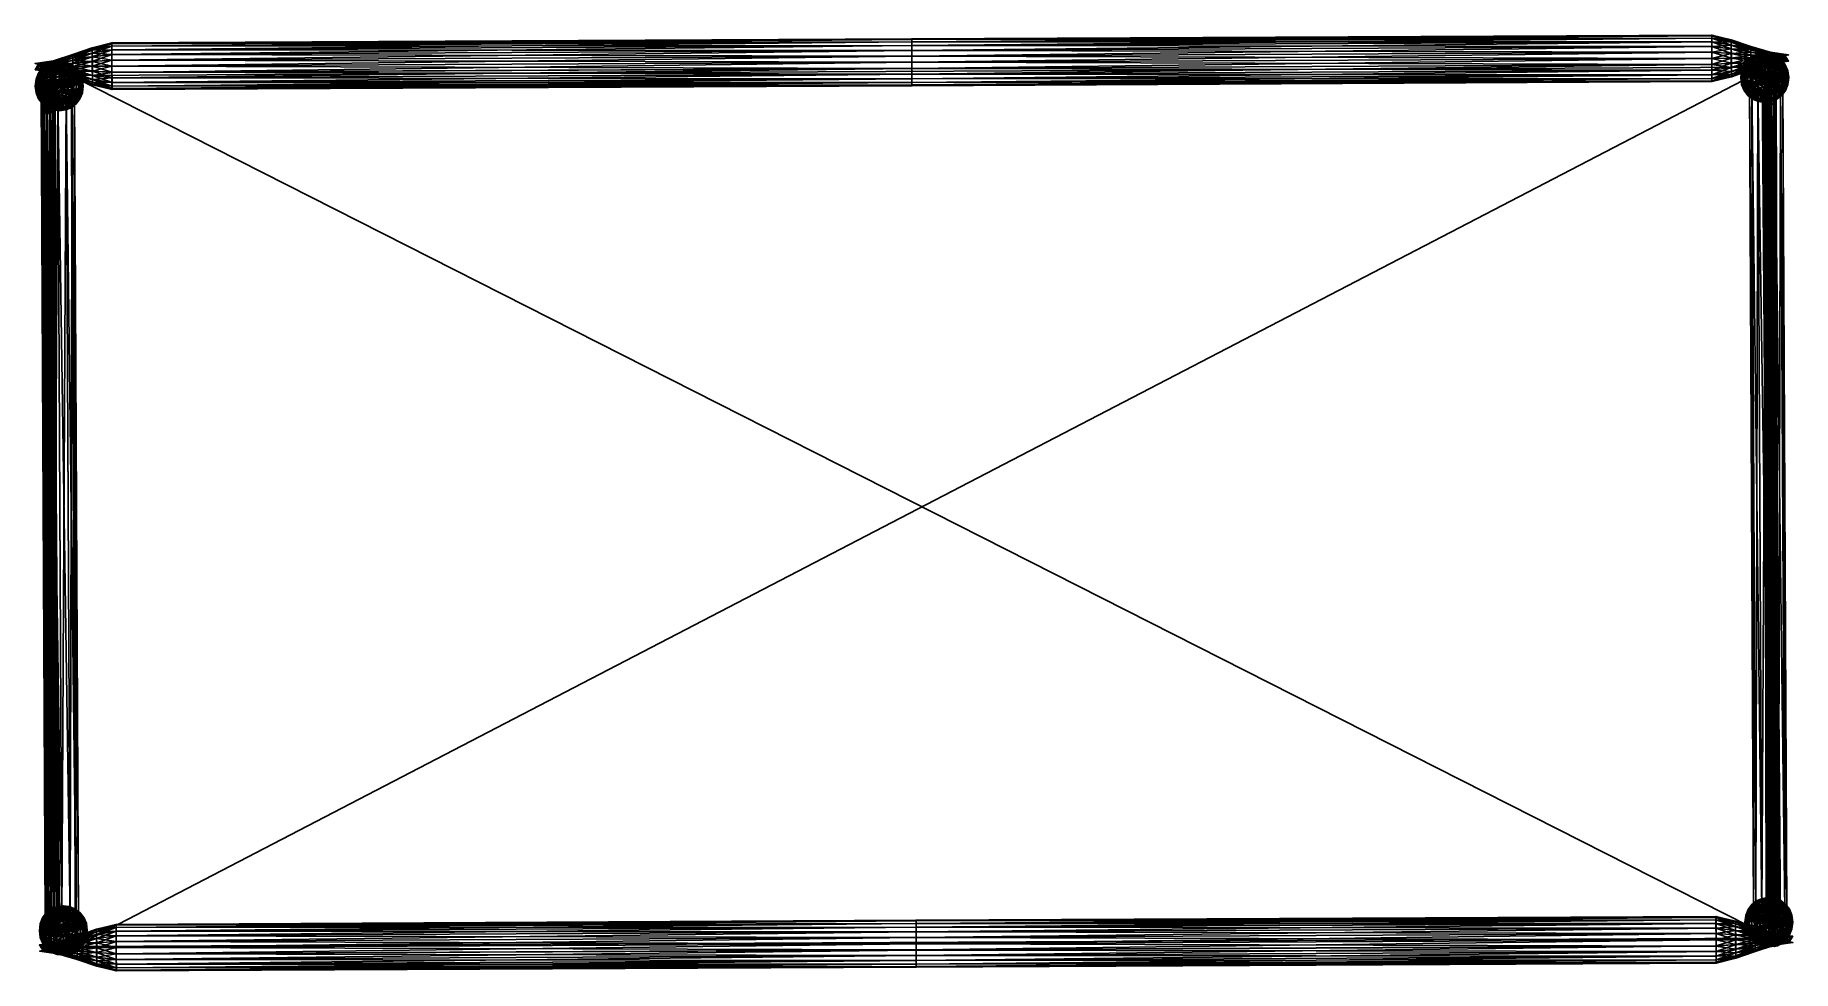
# Model space of a CAD drawing. Extents: x -40.7 to 38.7, y -21.5 to 20.8.
import ezdxf

# ---------------------------------------------------------------- set-up
doc = ezdxf.new("R2010")
doc.units = 0
doc.layers.get('0').update_dxf_attribs({"color": 141, "linetype": 'CONTINUOUS'})

# ---------------------------------------------------------------- blocks, each defined once
blk = doc.blocks.new('OBJECT07')
at = {"color": 0}
mesh = blk.add_polyface(dxfattribs=at)
corners = [(-37.848, -19.929, 29.175), (38.822, -19.929, 29.175), (38.822, 19.429, 29.175), (-37.848, 19.429, 29.175), (-37.848, -19.929, 27.811), (38.822, -19.929, 27.811), (38.822, 19.429, 27.811), (-37.848, 19.429, 27.811)]
mesh.append_faces([[corners[k] for k in face] for face in [(0, 1, 2, 0), (2, 3, 0, 2), (1, 0, 4, 1), (4, 5, 1, 4), (2, 1, 5, 2), (5, 6, 2, 5), (3, 2, 6, 3), (6, 7, 3, 6), (0, 3, 7, 0), (7, 4, 0, 7), (7, 6, 5, 7), (5, 4, 7, 5)]], dxfattribs={"vtx2": -1, "vtx3": -1, "color": 0})

msp = doc.modelspace()

# ---------------------------------------------------------------- block references
at = {"color": 156, "xscale": 0.9999999403953552, "yscale": 0.9999999403953552, "rotation": 0.2802290012672832}
for p in [(-1.08, -0.237, 58.578), (-1.08, -0.237, -17.572), (-1.08, -0.237, 21.125), (-1.08, -0.237, 97.687)]:
    msp.add_blockref('OBJECT07', p, dxfattribs=at)

# ---------------------------------------------------------------- meshes
at = {"color": 61}
mesh = msp.add_polyface(dxfattribs=at)
corners = [(-37.19, 20.171, 127.06), (-37.19, 20.335, 126.841), (-1.055, 20.526, 126.886), (-37.19, 20.441, 126.582), (-1.056, 20.633, 126.627), (-37.19, 20.478, 126.295), (-1.056, 20.671, 126.339), (-37.189, 20.441, 126.007), (-1.056, 20.633, 126.051), (-37.18, 18.9, 125.359), (-37.181, 19.151, 125.25), (-38.064, 19.203, 125.241), (-37.179, 18.688, 125.529), (-38.063, 19.003, 125.35), (-37.179, 18.523, 125.748), (-38.063, 18.834, 125.519), (-37.179, 18.417, 126.007), (-38.063, 18.703, 125.739), (-37.18, 18.38, 126.294), (-38.063, 18.619, 125.997), (-37.18, 18.417, 126.582), (-38.064, 18.589, 126.285), (-37.182, 18.523, 126.841), (-38.065, 18.619, 126.573), (-37.19, 20.171, 87.305), (-37.19, 20.335, 87.086), (-1.055, 20.526, 87.13), (-37.19, 20.441, 86.827), (-1.056, 20.633, 86.871), (-37.19, 20.478, 86.539), (-1.056, 20.671, 86.584), (-37.189, 20.441, 86.251), (-1.056, 20.633, 86.296), (-37.181, 19.151, 85.494), (-37.182, 19.429, 85.456), (-38.065, 19.425, 85.447), (-37.18, 18.9, 85.604), (-38.064, 19.203, 85.485), (-37.179, 18.688, 85.773), (-38.063, 19.003, 85.594), (-37.179, 18.523, 85.992), (-38.063, 18.834, 85.764), (-37.179, 18.418, 86.251), (-38.063, 18.703, 85.983), (-37.18, 18.38, 86.539), (-38.063, 18.619, 86.242), (-37.18, 18.417, 86.827), (-38.064, 18.589, 86.53), (-37.182, 18.523, 87.085), (-38.065, 18.619, 86.817), (-37.19, 20.171, 49.63), (-37.19, 20.335, 49.411), (-1.055, 20.526, 49.456), (-37.19, 20.441, 49.152), (-1.056, 20.633, 49.197), (-37.19, 20.478, 48.865), (-1.056, 20.671, 48.909), (-37.181, 19.151, 47.82), (-37.182, 19.429, 47.781), (-38.065, 19.425, 47.772), (-37.18, 18.9, 47.929), (-38.064, 19.203, 47.811), (-37.179, 18.688, 48.099), (-38.063, 19.003, 47.92), (-37.179, 18.523, 48.318), (-38.063, 18.834, 48.089), (-37.179, 18.418, 48.577), (-38.063, 18.703, 48.309), (-37.18, 18.38, 48.864), (-38.063, 18.619, 48.567), (-37.18, 18.417, 49.152), (-38.064, 18.589, 48.855), (-37.182, 18.523, 49.411), (-38.065, 18.619, 49.143), (-37.19, 20.171, 11.651), (-37.19, 20.335, 11.432), (-1.055, 20.526, 11.477), (-37.19, 20.441, 11.173), (-1.056, 20.633, 11.218), (-37.19, 20.478, 10.886), (-1.056, 20.671, 10.93), (-37.181, 19.151, 9.841), (-37.182, 19.429, 9.802), (-38.065, 19.425, 9.793), (-37.18, 18.9, 9.95), (-38.064, 19.203, 9.832), (-37.179, 18.688, 10.119), (-38.063, 19.003, 9.941), (-37.179, 18.524, 10.339), (-38.063, 18.834, 10.11), (-37.179, 18.418, 10.597), (-38.063, 18.703, 10.33), (-37.18, 18.38, 10.885), (-38.063, 18.619, 10.588), (-37.18, 18.418, 11.173), (-38.064, 18.589, 10.876), (-37.182, 18.523, 11.432), (-38.065, 18.619, 11.164)]
mesh.append_faces([[corners[k] for k in face] for face in [(0, 1, 2, 0), (1, 3, 4, 1), (3, 5, 6, 3), (5, 7, 8, 5), (9, 10, 11, 9), (12, 9, 13, 12), (14, 12, 15, 14), (16, 14, 17, 16), (18, 16, 19, 18), (20, 18, 21, 20), (22, 20, 23, 22), (24, 25, 26, 24), (25, 27, 28, 25), (27, 29, 30, 27), (29, 31, 32, 29), (33, 34, 35, 33), (36, 33, 37, 36), (38, 36, 39, 38), (40, 38, 41, 40), (42, 40, 43, 42), (44, 42, 45, 44), (46, 44, 47, 46), (48, 46, 49, 48), (50, 51, 52, 50), (51, 53, 54, 51), (53, 55, 56, 53), (57, 58, 59, 57), (60, 57, 61, 60), (62, 60, 63, 62), (64, 62, 65, 64), (66, 64, 67, 66), (68, 66, 69, 68), (70, 68, 71, 70), (72, 70, 73, 72), (74, 75, 76, 74), (75, 77, 78, 75), (77, 79, 80, 77), (81, 82, 83, 81), (84, 81, 85, 84), (86, 84, 87, 86), (88, 86, 89, 88), (90, 88, 91, 90), (92, 90, 93, 92), (94, 92, 95, 94), (96, 94, 97, 96)]], dxfattribs={"vtx2": -1, "vtx3": -1, "color": 61})
mesh = msp.add_polyface(dxfattribs=at)
corners = [(-37.182, 19.429, 125.211), (-37.181, 19.151, 125.25), (-1.049, 19.323, 125.294), (-37.18, 18.9, 125.359), (-1.048, 19.069, 125.404), (-37.179, 18.688, 125.529), (-1.047, 18.853, 125.573), (-37.179, 18.523, 125.748), (-1.046, 18.686, 125.792), (-37.179, 18.417, 126.007), (-1.046, 18.579, 126.051), (-37.18, 18.38, 126.294), (-1.046, 18.54, 126.339), (-37.18, 18.417, 126.582), (-1.046, 18.578, 126.627), (-37.182, 18.523, 126.841), (-1.046, 18.686, 126.885), (-37.183, 18.687, 127.06), (-1.047, 18.853, 127.105), (-1.056, 20.671, 126.339), (-1.056, 20.633, 126.627), (-37.19, 20.441, 126.582), (-1.056, 20.633, 126.051), (-37.19, 20.478, 126.295), (-37.182, 19.429, 85.456), (-37.181, 19.151, 85.494), (-1.049, 19.323, 85.539), (-37.18, 18.9, 85.604), (-1.048, 19.069, 85.648), (-37.179, 18.688, 85.773), (-1.047, 18.853, 85.818), (-37.179, 18.523, 85.992), (-1.046, 18.686, 86.037), (-37.179, 18.418, 86.251), (-1.046, 18.579, 86.295), (-37.18, 18.38, 86.539), (-1.046, 18.541, 86.583), (-37.18, 18.417, 86.827), (-1.046, 18.579, 86.871), (-37.182, 18.523, 87.085), (-1.046, 18.686, 87.13), (-37.183, 18.687, 87.305), (-1.047, 18.853, 87.349), (-1.056, 20.671, 86.584), (-1.056, 20.633, 86.871), (-37.19, 20.441, 86.827), (-1.056, 20.633, 86.296), (-37.19, 20.478, 86.539), (-37.182, 19.429, 47.781), (-37.181, 19.151, 47.82), (-1.049, 19.323, 47.864), (-37.18, 18.9, 47.929), (-1.048, 19.069, 47.974), (-37.179, 18.688, 48.099), (-1.047, 18.853, 48.143), (-37.179, 18.523, 48.318), (-1.046, 18.686, 48.362), (-37.179, 18.418, 48.577), (-1.046, 18.579, 48.621), (-37.18, 18.38, 48.864), (-1.046, 18.541, 48.909), (-37.18, 18.417, 49.152), (-1.046, 18.579, 49.197), (-37.182, 18.523, 49.411), (-1.046, 18.686, 49.455), (-37.183, 18.687, 49.63), (-1.047, 18.853, 49.675), (-37.184, 18.9, 49.8), (-1.048, 19.068, 49.844), (-1.056, 20.671, 48.909), (-1.056, 20.633, 49.197), (-37.19, 20.441, 49.152), (-1.056, 20.633, 48.621), (-37.19, 20.478, 48.865), (-37.182, 19.429, 9.802), (-37.181, 19.151, 9.841), (-1.049, 19.323, 9.885), (-37.18, 18.9, 9.95), (-1.048, 19.069, 9.995), (-37.179, 18.688, 10.119), (-1.047, 18.853, 10.164), (-37.179, 18.524, 10.339), (-1.046, 18.686, 10.383), (-37.179, 18.418, 10.597), (-1.046, 18.579, 10.642), (-37.18, 18.38, 10.885), (-1.046, 18.541, 10.93), (-37.18, 18.418, 11.173), (-1.046, 18.579, 11.217), (-37.182, 18.523, 11.432), (-1.046, 18.686, 11.476), (-37.183, 18.687, 11.651), (-1.047, 18.853, 11.695), (-37.184, 18.9, 11.82), (-1.048, 19.068, 11.865), (-1.056, 20.671, 10.93), (-1.056, 20.633, 11.218), (-37.19, 20.441, 11.173)]
mesh.append_faces([[corners[k] for k in face] for face in [(0, 1, 2, 0), (1, 3, 4, 1), (3, 5, 6, 3), (5, 7, 8, 5), (7, 9, 10, 7), (9, 11, 12, 9), (11, 13, 14, 11), (13, 15, 16, 13), (15, 17, 18, 15), (19, 20, 21, 19), (22, 19, 23, 22), (24, 25, 26, 24), (25, 27, 28, 25), (27, 29, 30, 27), (29, 31, 32, 29), (31, 33, 34, 31), (33, 35, 36, 33), (35, 37, 38, 35), (37, 39, 40, 37), (39, 41, 42, 39), (43, 44, 45, 43), (46, 43, 47, 46), (48, 49, 50, 48), (49, 51, 52, 49), (51, 53, 54, 51), (53, 55, 56, 53), (55, 57, 58, 55), (57, 59, 60, 57), (59, 61, 62, 59), (61, 63, 64, 61), (63, 65, 66, 63), (65, 67, 68, 65), (69, 70, 71, 69), (72, 69, 73, 72), (74, 75, 76, 74), (75, 77, 78, 75), (77, 79, 80, 77), (79, 81, 82, 79), (81, 83, 84, 81), (83, 85, 86, 83), (85, 87, 88, 85), (87, 89, 90, 87), (89, 91, 92, 89), (91, 93, 94, 91), (95, 96, 97, 95)]], dxfattribs={"vtx2": -1, "vtx3": -1, "color": 61})
mesh = msp.add_polyface(dxfattribs=at)
corners = [(-1.051, 19.606, 127.422), (-1.049, 19.323, 127.383), (-37.186, 19.15, 127.339), (-1.052, 19.889, 127.384), (-37.187, 19.429, 127.378), (-1.053, 20.143, 127.274), (-37.188, 19.708, 127.339), (-1.054, 20.359, 127.105), (-37.189, 19.958, 127.23), (-1.055, 20.526, 126.886), (-37.19, 20.171, 127.06), (-1.056, 20.633, 126.627), (-37.19, 20.335, 126.841), (-1.055, 20.526, 125.793), (-1.056, 20.633, 126.051), (-37.189, 20.441, 126.007), (-1.054, 20.359, 125.573), (-37.188, 20.335, 125.748), (-1.053, 20.144, 125.404), (-37.186, 20.171, 125.529), (-1.052, 19.889, 125.295), (-37.185, 19.959, 125.359), (-1.051, 19.606, 125.256), (-37.183, 19.708, 125.25), (-1.051, 19.606, 87.667), (-1.049, 19.323, 87.628), (-37.186, 19.15, 87.583), (-1.052, 19.889, 87.628), (-37.187, 19.429, 87.622), (-1.053, 20.143, 87.519), (-37.188, 19.708, 87.583), (-1.054, 20.359, 87.349), (-37.189, 19.958, 87.474), (-1.055, 20.526, 87.13), (-37.19, 20.171, 87.305), (-1.056, 20.633, 86.871), (-37.19, 20.335, 87.086), (-1.055, 20.526, 86.037), (-1.056, 20.633, 86.296), (-37.189, 20.441, 86.251), (-1.054, 20.359, 85.818), (-37.188, 20.335, 85.993), (-1.053, 20.144, 85.648), (-37.186, 20.171, 85.773), (-1.052, 19.889, 85.539), (-37.185, 19.959, 85.604), (-1.051, 19.606, 85.5), (-37.183, 19.708, 85.495), (-1.051, 19.606, 49.992), (-1.049, 19.323, 49.953), (-37.186, 19.15, 49.909), (-1.052, 19.889, 49.954), (-37.187, 19.429, 49.948), (-1.053, 20.143, 49.844), (-37.188, 19.708, 49.909), (-1.054, 20.359, 49.675), (-37.189, 19.958, 49.8), (-1.055, 20.526, 49.456), (-37.19, 20.171, 49.63), (-1.056, 20.633, 49.197), (-37.19, 20.335, 49.411), (-1.055, 20.526, 48.363), (-1.056, 20.633, 48.621), (-37.189, 20.441, 48.577), (-1.054, 20.359, 48.143), (-37.188, 20.335, 48.318), (-1.053, 20.144, 47.974), (-37.186, 20.171, 48.099), (-1.052, 19.889, 47.865), (-37.185, 19.959, 47.929), (-1.051, 19.606, 47.826), (-37.183, 19.708, 47.82), (-1.051, 19.606, 12.013), (-1.049, 19.323, 11.974), (-37.186, 19.15, 11.93), (-1.052, 19.889, 11.974), (-37.187, 19.429, 11.969), (-1.053, 20.143, 11.865), (-37.188, 19.708, 11.93), (-1.054, 20.359, 11.696), (-37.189, 19.958, 11.821), (-1.055, 20.526, 11.477), (-37.19, 20.171, 11.651), (-1.056, 20.633, 11.218), (-37.19, 20.335, 11.432), (-1.056, 20.633, 10.642), (-1.056, 20.671, 10.93), (-37.19, 20.478, 10.886), (-1.055, 20.526, 10.384), (-37.189, 20.441, 10.598), (-1.054, 20.359, 10.164), (-37.188, 20.335, 10.339), (-1.053, 20.144, 9.995), (-37.186, 20.171, 10.12), (-1.052, 19.889, 9.885), (-37.185, 19.959, 9.95), (-1.051, 19.606, 9.847), (-37.183, 19.708, 9.841)]
mesh.append_faces([[corners[k] for k in face] for face in [(0, 1, 2, 0), (3, 0, 4, 3), (5, 3, 6, 5), (7, 5, 8, 7), (9, 7, 10, 9), (11, 9, 12, 11), (13, 14, 15, 13), (16, 13, 17, 16), (18, 16, 19, 18), (20, 18, 21, 20), (22, 20, 23, 22), (24, 25, 26, 24), (27, 24, 28, 27), (29, 27, 30, 29), (31, 29, 32, 31), (33, 31, 34, 33), (35, 33, 36, 35), (37, 38, 39, 37), (40, 37, 41, 40), (42, 40, 43, 42), (44, 42, 45, 44), (46, 44, 47, 46), (48, 49, 50, 48), (51, 48, 52, 51), (53, 51, 54, 53), (55, 53, 56, 55), (57, 55, 58, 57), (59, 57, 60, 59), (61, 62, 63, 61), (64, 61, 65, 64), (66, 64, 67, 66), (68, 66, 69, 68), (70, 68, 71, 70), (72, 73, 74, 72), (75, 72, 76, 75), (77, 75, 78, 77), (79, 77, 80, 79), (81, 79, 82, 81), (83, 81, 84, 83), (85, 86, 87, 85), (88, 85, 89, 88), (90, 88, 91, 90), (92, 90, 93, 92), (94, 92, 95, 94), (96, 94, 97, 96)]], dxfattribs={"vtx2": -1, "vtx3": -1, "color": 61})
mesh = msp.add_polyface(dxfattribs=at)
corners = [(-1.055, 20.526, 126.886), (35.08, 20.688, 126.841), (35.081, 20.524, 127.06), (-1.054, 20.359, 127.105), (-1.056, 20.633, 126.627), (35.079, 20.794, 126.582), (-1.056, 20.671, 126.339), (35.078, 20.832, 126.295), (-1.056, 20.633, 126.051), (35.078, 20.794, 126.007), (-1.055, 20.526, 125.793), (35.078, 20.688, 125.748), (-1.054, 20.359, 125.573), (-1.055, 20.526, 87.13), (35.08, 20.688, 87.086), (35.081, 20.524, 87.305), (-1.054, 20.359, 87.349), (-1.056, 20.633, 86.871), (35.079, 20.794, 86.827), (-1.056, 20.671, 86.584), (35.078, 20.832, 86.539), (-1.056, 20.633, 86.296), (35.078, 20.794, 86.251), (-1.055, 20.526, 86.037), (35.078, 20.689, 85.993), (-1.054, 20.359, 85.818), (-1.055, 20.526, 49.456), (35.08, 20.688, 49.411), (35.081, 20.524, 49.63), (-1.054, 20.359, 49.675), (-1.056, 20.633, 49.197), (35.079, 20.794, 49.152), (-1.056, 20.671, 48.909), (35.078, 20.832, 48.865), (-1.056, 20.633, 48.621), (35.078, 20.794, 48.577), (-1.055, 20.526, 48.363), (35.078, 20.689, 48.318), (-1.054, 20.359, 48.143), (-1.055, 20.526, 11.477), (35.08, 20.688, 11.432), (35.081, 20.524, 11.651), (-1.054, 20.359, 11.696), (-1.056, 20.633, 11.218), (35.079, 20.794, 11.173), (-1.056, 20.671, 10.93), (35.078, 20.832, 10.886), (-1.056, 20.633, 10.642), (35.078, 20.794, 10.598), (-1.055, 20.526, 10.384), (35.078, 20.689, 10.339), (-1.054, 20.359, 10.164), (35.078, 20.525, 10.12)]
mesh.append_faces([[corners[k] for k in face] for face in [(0, 1, 2, 0), (2, 3, 0, 2), (4, 5, 1, 4), (1, 0, 4, 1), (6, 7, 5, 6), (5, 4, 6, 5), (8, 9, 7, 8), (7, 6, 8, 7), (10, 11, 9, 10), (9, 8, 10, 9), (11, 10, 12, 11), (13, 14, 15, 13), (15, 16, 13, 15), (17, 18, 14, 17), (14, 13, 17, 14), (19, 20, 18, 19), (18, 17, 19, 18), (21, 22, 20, 21), (20, 19, 21, 20), (23, 24, 22, 23), (22, 21, 23, 22), (24, 23, 25, 24), (26, 27, 28, 26), (28, 29, 26, 28), (30, 31, 27, 30), (27, 26, 30, 27), (32, 33, 31, 32), (31, 30, 32, 31), (34, 35, 33, 34), (33, 32, 34, 33), (36, 37, 35, 36), (35, 34, 36, 35), (37, 36, 38, 37), (39, 40, 41, 39), (41, 42, 39, 41), (43, 44, 40, 43), (40, 39, 43, 40), (45, 46, 44, 45), (44, 43, 45, 44), (47, 48, 46, 47), (46, 45, 47, 46), (49, 50, 48, 49), (48, 47, 49, 48), (51, 52, 50, 51), (50, 49, 51, 50)]], dxfattribs={"vtx2": -1, "vtx3": -1, "color": 61})
mesh = msp.add_polyface(dxfattribs=at)
corners = [(35.081, 19.783, 125.211), (-1.051, 19.606, 125.256), (-1.049, 19.323, 125.294), (-1.053, 20.143, 127.274), (35.083, 20.312, 127.23), (35.084, 20.061, 127.339), (-1.054, 20.359, 127.105), (35.081, 20.524, 127.06), (-1.054, 20.359, 125.573), (35.078, 20.524, 125.529), (35.078, 20.688, 125.748), (-1.053, 20.144, 125.404), (35.078, 20.312, 125.359), (-1.052, 19.889, 125.295), (35.079, 20.061, 125.25), (35.081, 19.783, 85.456), (-1.051, 19.606, 85.5), (-1.049, 19.323, 85.539), (-1.053, 20.143, 87.519), (35.083, 20.312, 87.474), (35.084, 20.061, 87.583), (-1.052, 19.889, 87.628), (-1.054, 20.359, 87.349), (35.081, 20.524, 87.305), (-1.054, 20.359, 85.818), (35.078, 20.524, 85.773), (35.078, 20.689, 85.993), (-1.053, 20.144, 85.648), (35.078, 20.312, 85.604), (-1.052, 19.889, 85.539), (35.079, 20.061, 85.495), (35.081, 19.783, 47.781), (-1.051, 19.606, 47.826), (-1.049, 19.323, 47.864), (-1.053, 20.143, 49.844), (35.083, 20.312, 49.8), (35.084, 20.061, 49.909), (-1.054, 20.359, 49.675), (35.081, 20.524, 49.63), (-1.054, 20.359, 48.143), (35.078, 20.524, 48.099), (35.078, 20.689, 48.318), (-1.053, 20.144, 47.974), (35.078, 20.312, 47.929), (-1.052, 19.889, 47.865), (35.079, 20.062, 47.82), (35.081, 19.783, 9.802), (-1.051, 19.606, 9.847), (-1.049, 19.323, 9.885), (-1.053, 20.143, 11.865), (35.083, 20.312, 11.821), (35.084, 20.061, 11.93), (-1.054, 20.359, 11.696), (35.081, 20.524, 11.651), (-1.053, 20.144, 9.995), (35.078, 20.312, 9.95), (35.078, 20.525, 10.12), (-1.054, 20.359, 10.164), (-1.052, 19.889, 9.885), (35.079, 20.062, 9.841)]
mesh.append_faces([[corners[k] for k in face] for face in [(0, 1, 2, 0), (3, 4, 5, 3), (6, 7, 4, 6), (4, 3, 6, 4), (8, 9, 10, 8), (11, 12, 9, 11), (9, 8, 11, 9), (13, 14, 12, 13), (12, 11, 13, 12), (1, 0, 14, 1), (14, 13, 1, 14), (15, 16, 17, 15), (18, 19, 20, 18), (20, 21, 18, 20), (22, 23, 19, 22), (19, 18, 22, 19), (24, 25, 26, 24), (27, 28, 25, 27), (25, 24, 27, 25), (29, 30, 28, 29), (28, 27, 29, 28), (16, 15, 30, 16), (30, 29, 16, 30), (31, 32, 33, 31), (34, 35, 36, 34), (37, 38, 35, 37), (35, 34, 37, 35), (39, 40, 41, 39), (42, 43, 40, 42), (40, 39, 42, 40), (44, 45, 43, 44), (43, 42, 44, 43), (32, 31, 45, 32), (45, 44, 32, 45), (46, 47, 48, 46), (49, 50, 51, 49), (52, 53, 50, 52), (50, 49, 52, 50), (54, 55, 56, 54), (56, 57, 54, 56), (58, 59, 55, 58), (55, 54, 58, 55), (47, 46, 59, 47), (59, 58, 47, 59)]], dxfattribs={"vtx2": -1, "vtx3": -1, "color": 61})
mesh = msp.add_polyface(dxfattribs=at)
corners = [(-1.049, 19.323, 125.294), (35.082, 19.504, 125.25), (35.081, 19.783, 125.211), (-1.048, 19.069, 125.404), (-1.049, 19.323, 127.383), (35.087, 19.504, 127.339), (35.088, 19.253, 127.23), (-1.051, 19.606, 127.422), (35.086, 19.782, 127.378), (-1.052, 19.889, 127.384), (35.084, 20.061, 127.339), (-1.053, 20.143, 127.274), (35.078, 20.688, 125.748), (35.962, 20.509, 125.739), (35.962, 20.593, 125.998), (35.078, 20.794, 126.007), (35.078, 20.524, 125.529), (35.962, 20.378, 125.52), (-1.049, 19.323, 85.539), (35.082, 19.504, 85.494), (35.081, 19.783, 85.456), (-1.048, 19.069, 85.648), (-1.049, 19.323, 87.628), (35.087, 19.504, 87.583), (35.088, 19.253, 87.474), (-1.051, 19.606, 87.667), (35.086, 19.782, 87.622), (-1.052, 19.889, 87.628), (35.084, 20.061, 87.583), (35.078, 20.689, 85.993), (35.962, 20.509, 85.983), (35.962, 20.593, 86.242), (35.078, 20.524, 85.773), (35.962, 20.378, 85.764), (-1.049, 19.323, 47.864), (35.082, 19.504, 47.82), (35.081, 19.783, 47.781), (-1.048, 19.069, 47.974), (-1.049, 19.323, 49.953), (35.087, 19.504, 49.909), (35.088, 19.253, 49.8), (-1.051, 19.606, 49.992), (35.086, 19.782, 49.948), (-1.052, 19.889, 49.954), (35.084, 20.061, 49.909), (-1.053, 20.143, 49.844), (35.078, 20.689, 48.318), (35.962, 20.509, 48.309), (35.962, 20.593, 48.568), (35.078, 20.524, 48.099), (35.962, 20.378, 48.09), (-1.049, 19.323, 9.885), (35.082, 19.504, 9.841), (35.081, 19.783, 9.802), (-1.048, 19.069, 9.995), (-1.049, 19.323, 11.974), (35.087, 19.504, 11.93), (35.088, 19.253, 11.82), (-1.051, 19.606, 12.013), (35.086, 19.783, 11.969), (-1.052, 19.889, 11.974), (35.084, 20.061, 11.93), (-1.053, 20.143, 11.865), (35.078, 20.689, 10.339), (35.962, 20.509, 10.33), (35.962, 20.593, 10.588), (35.078, 20.525, 10.12), (35.962, 20.378, 10.111)]
mesh.append_faces([[corners[k] for k in face] for face in [(0, 1, 2, 0), (1, 0, 3, 1), (4, 5, 6, 4), (7, 8, 5, 7), (5, 4, 7, 5), (9, 10, 8, 9), (8, 7, 9, 8), (10, 9, 11, 10), (12, 13, 14, 12), (14, 15, 12, 14), (16, 17, 13, 16), (13, 12, 16, 13), (18, 19, 20, 18), (19, 18, 21, 19), (22, 23, 24, 22), (25, 26, 23, 25), (23, 22, 25, 23), (27, 28, 26, 27), (26, 25, 27, 26), (29, 30, 31, 29), (32, 33, 30, 32), (30, 29, 32, 30), (34, 35, 36, 34), (35, 34, 37, 35), (38, 39, 40, 38), (41, 42, 39, 41), (39, 38, 41, 39), (43, 44, 42, 43), (42, 41, 43, 42), (44, 43, 45, 44), (46, 47, 48, 46), (49, 50, 47, 49), (47, 46, 49, 47), (51, 52, 53, 51), (52, 51, 54, 52), (55, 56, 57, 55), (58, 59, 56, 58), (56, 55, 58, 56), (60, 61, 59, 60), (59, 58, 60, 59), (61, 60, 62, 61), (63, 64, 65, 63), (66, 67, 64, 66), (64, 63, 66, 64)]], dxfattribs={"vtx2": -1, "vtx3": -1, "color": 61})
mesh = msp.add_polyface(dxfattribs=at)
corners = [(35.079, 20.794, 126.582), (35.963, 20.593, 126.573), (35.964, 20.509, 126.832), (35.078, 20.832, 126.295), (35.963, 20.623, 126.285), (35.078, 20.794, 126.007), (35.962, 20.593, 125.998), (35.078, 20.312, 125.359), (35.962, 20.209, 125.35), (35.962, 20.378, 125.52), (35.078, 20.524, 125.529), (35.079, 20.061, 125.25), (35.963, 20.009, 125.241), (35.081, 19.783, 125.211), (35.964, 19.787, 125.202), (35.079, 20.794, 86.827), (35.963, 20.593, 86.818), (35.964, 20.509, 87.076), (35.078, 20.832, 86.539), (35.963, 20.623, 86.53), (35.078, 20.794, 86.251), (35.962, 20.593, 86.242), (35.078, 20.689, 85.993), (35.078, 20.312, 85.604), (35.962, 20.209, 85.595), (35.962, 20.378, 85.764), (35.078, 20.524, 85.773), (35.079, 20.061, 85.495), (35.963, 20.009, 85.485), (35.081, 19.783, 85.456), (35.964, 19.787, 85.447), (35.079, 20.794, 49.152), (35.963, 20.593, 49.143), (35.964, 20.509, 49.402), (35.078, 20.832, 48.865), (35.963, 20.623, 48.855), (35.078, 20.794, 48.577), (35.962, 20.593, 48.568), (35.078, 20.689, 48.318), (35.078, 20.312, 47.929), (35.962, 20.209, 47.92), (35.962, 20.378, 48.09), (35.078, 20.524, 48.099), (35.079, 20.062, 47.82), (35.963, 20.009, 47.811), (35.081, 19.783, 47.781), (35.079, 20.794, 11.173), (35.963, 20.593, 11.164), (35.964, 20.509, 11.423), (35.078, 20.832, 10.886), (35.963, 20.623, 10.876), (35.078, 20.794, 10.598), (35.962, 20.593, 10.588), (35.078, 20.689, 10.339), (35.078, 20.312, 9.95), (35.962, 20.209, 9.941), (35.962, 20.378, 10.111), (35.078, 20.525, 10.12), (35.079, 20.062, 9.841), (35.963, 20.009, 9.832), (35.081, 19.783, 9.802)]
mesh.append_faces([[corners[k] for k in face] for face in [(0, 1, 2, 0), (3, 4, 1, 3), (1, 0, 3, 1), (5, 6, 4, 5), (4, 3, 5, 4), (7, 8, 9, 7), (9, 10, 7, 9), (11, 12, 8, 11), (8, 7, 11, 8), (13, 14, 12, 13), (12, 11, 13, 12), (15, 16, 17, 15), (18, 19, 16, 18), (16, 15, 18, 16), (20, 21, 19, 20), (19, 18, 20, 19), (21, 20, 22, 21), (23, 24, 25, 23), (25, 26, 23, 25), (27, 28, 24, 27), (24, 23, 27, 24), (29, 30, 28, 29), (28, 27, 29, 28), (31, 32, 33, 31), (34, 35, 32, 34), (32, 31, 34, 32), (36, 37, 35, 36), (35, 34, 36, 35), (37, 36, 38, 37), (39, 40, 41, 39), (41, 42, 39, 41), (43, 44, 40, 43), (40, 39, 43, 40), (44, 43, 45, 44), (46, 47, 48, 46), (49, 50, 47, 49), (47, 46, 49, 47), (51, 52, 50, 51), (50, 49, 51, 50), (52, 51, 53, 52), (54, 55, 56, 54), (56, 57, 54, 56), (58, 59, 55, 58), (55, 54, 58, 55), (59, 58, 60, 59)]], dxfattribs={"vtx2": -1, "vtx3": -1, "color": 61})
mesh = msp.add_polyface(dxfattribs=at)
corners = [(35.962, 20.509, 125.739), (36.845, 20.251, 125.73), (36.845, 20.304, 125.988), (35.962, 20.378, 125.52), (36.845, 20.167, 125.51), (35.962, 20.209, 125.35), (36.845, 20.06, 125.341), (35.083, 20.312, 127.23), (35.966, 20.209, 127.221), (35.968, 20.009, 127.33), (35.081, 20.524, 127.06), (35.965, 20.378, 127.051), (35.08, 20.688, 126.841), (35.964, 20.509, 126.832), (35.079, 20.794, 126.582), (35.962, 20.509, 85.983), (36.845, 20.251, 85.974), (36.845, 20.304, 86.233), (35.962, 20.378, 85.764), (36.845, 20.167, 85.755), (35.962, 20.209, 85.595), (36.845, 20.06, 85.585), (35.083, 20.312, 87.474), (35.966, 20.209, 87.465), (35.968, 20.009, 87.574), (35.081, 20.524, 87.305), (35.965, 20.378, 87.296), (35.08, 20.688, 87.086), (35.964, 20.509, 87.076), (35.079, 20.794, 86.827), (35.962, 20.509, 48.309), (36.845, 20.251, 48.3), (36.845, 20.304, 48.558), (35.962, 20.378, 48.09), (36.845, 20.167, 48.08), (35.962, 20.209, 47.92), (36.845, 20.06, 47.911), (35.083, 20.312, 49.8), (35.966, 20.209, 49.791), (35.968, 20.009, 49.9), (35.081, 20.524, 49.63), (35.965, 20.378, 49.621), (35.08, 20.688, 49.411), (35.964, 20.509, 49.402), (35.079, 20.794, 49.152), (35.962, 20.509, 10.33), (36.845, 20.251, 10.321), (36.845, 20.304, 10.579), (35.962, 20.378, 10.111), (36.845, 20.167, 10.101), (35.962, 20.209, 9.941), (36.845, 20.06, 9.932), (35.083, 20.312, 11.821), (35.966, 20.209, 11.811), (35.968, 20.009, 11.921), (35.081, 20.524, 11.651), (35.965, 20.378, 11.642), (35.08, 20.688, 11.432), (35.964, 20.509, 11.423), (35.079, 20.794, 11.173)]
mesh.append_faces([[corners[k] for k in face] for face in [(0, 1, 2, 0), (3, 4, 1, 3), (1, 0, 3, 1), (5, 6, 4, 5), (4, 3, 5, 4), (7, 8, 9, 7), (10, 11, 8, 10), (8, 7, 10, 8), (12, 13, 11, 12), (11, 10, 12, 11), (13, 12, 14, 13), (15, 16, 17, 15), (18, 19, 16, 18), (16, 15, 18, 16), (20, 21, 19, 20), (19, 18, 20, 19), (22, 23, 24, 22), (25, 26, 23, 25), (23, 22, 25, 23), (27, 28, 26, 27), (26, 25, 27, 26), (28, 27, 29, 28), (30, 31, 32, 30), (33, 34, 31, 33), (31, 30, 33, 31), (35, 36, 34, 35), (34, 33, 35, 34), (37, 38, 39, 37), (40, 41, 38, 40), (38, 37, 40, 38), (42, 43, 41, 42), (41, 40, 42, 41), (43, 42, 44, 43), (45, 46, 47, 45), (48, 49, 46, 48), (46, 45, 48, 46), (50, 51, 49, 50), (49, 48, 50, 49), (52, 53, 54, 52), (55, 56, 53, 55), (53, 52, 55, 53), (57, 58, 56, 57), (56, 55, 57, 56), (58, 57, 59, 58)]], dxfattribs={"vtx2": -1, "vtx3": -1, "color": 61})
mesh = msp.add_polyface(dxfattribs=at)
corners = [(-39.807, 19.547, 127.202), (-39.807, 19.6, 127.033), (-38.953, 19.797, 127.042), (-39.81, 19.64, 126.813), (-38.953, 19.88, 126.823), (-39.82, 19.666, 126.555), (-38.953, 19.933, 126.564), (-39.828, 19.676, 126.267), (-38.952, 19.953, 126.276), (-39.818, 19.666, 125.979), (-38.952, 19.934, 125.988), (-39.808, 19.64, 125.72), (-38.951, 19.88, 125.73), (-39.804, 19.6, 125.501), (-38.95, 19.797, 125.51), (-39.802, 19.547, 125.332), (-38.949, 19.689, 125.341), (-39.807, 19.547, 87.447), (-39.807, 19.6, 87.277), (-38.953, 19.797, 87.286), (-39.81, 19.64, 87.058), (-38.953, 19.88, 87.067), (-39.82, 19.666, 86.799), (-38.953, 19.934, 86.808), (-39.828, 19.676, 86.511), (-38.952, 19.953, 86.521), (-39.818, 19.666, 86.224), (-38.952, 19.934, 86.233), (-39.808, 19.64, 85.965), (-38.951, 19.88, 85.974), (-39.804, 19.6, 85.746), (-38.95, 19.797, 85.755), (-39.802, 19.547, 85.576), (-38.949, 19.689, 85.585), (-39.807, 19.547, 49.772), (-39.807, 19.6, 49.603), (-38.953, 19.797, 49.612), (-39.81, 19.64, 49.383), (-38.953, 19.88, 49.393), (-39.82, 19.667, 49.125), (-38.953, 19.934, 49.134), (-39.828, 19.676, 48.837), (-38.952, 19.953, 48.846), (-39.818, 19.667, 48.549), (-38.952, 19.934, 48.558), (-39.808, 19.64, 48.29), (-38.951, 19.88, 48.3), (-39.804, 19.6, 48.071), (-38.95, 19.797, 48.08), (-39.802, 19.547, 47.902), (-38.949, 19.689, 47.911), (-39.807, 19.547, 11.793), (-39.807, 19.6, 11.624), (-38.953, 19.797, 11.633), (-39.81, 19.64, 11.404), (-38.953, 19.88, 11.413), (-39.82, 19.667, 11.146), (-38.953, 19.934, 11.155), (-39.828, 19.676, 10.858), (-38.952, 19.953, 10.867), (-39.818, 19.667, 10.57), (-38.952, 19.934, 10.579), (-39.808, 19.64, 10.311), (-38.951, 19.88, 10.321), (-39.804, 19.6, 10.092), (-38.95, 19.797, 10.101), (-39.802, 19.547, 9.923), (-38.949, 19.689, 9.932), (-39.283, 19.579, 104.885), (-39.571, 19.616, 104.885), (-39.571, 19.605, 87.933), (-39.571, 19.616, 67.778), (-39.571, 19.605, 84.73), (-39.858, 19.567, 84.73), (-39.283, 19.579, 67.778), (-39.571, 19.615, 66.405), (-39.859, 19.576, 67.778), (-39.283, 19.578, 66.405), (-39.571, 19.617, 0.058), (-39.571, 19.616, 9.159), (-39.859, 19.579, 9.159), (-39.283, 19.579, 0.058), (-39.283, 19.579, 27.925), (-39.571, 19.616, 27.925), (-39.571, 19.649, 12.75), (-39.283, 19.613, 12.75), (-39.571, 19.597, 47.058), (-39.858, 19.559, 47.058), (-39.571, 19.616, 65.032), (-39.283, 19.579, 65.032)]
mesh.append_faces([[corners[k] for k in face] for face in [(0, 1, 2, 0), (1, 3, 4, 1), (3, 5, 6, 3), (5, 7, 8, 5), (7, 9, 10, 7), (9, 11, 12, 9), (11, 13, 14, 11), (13, 15, 16, 13), (17, 18, 19, 17), (18, 20, 21, 18), (20, 22, 23, 20), (22, 24, 25, 22), (24, 26, 27, 24), (26, 28, 29, 26), (28, 30, 31, 28), (30, 32, 33, 30), (34, 35, 36, 34), (35, 37, 38, 35), (37, 39, 40, 37), (39, 41, 42, 39), (41, 43, 44, 41), (43, 45, 46, 43), (45, 47, 48, 45), (47, 49, 50, 47), (51, 52, 53, 51), (52, 54, 55, 52), (54, 56, 57, 54), (56, 58, 59, 56), (58, 60, 61, 58), (60, 62, 63, 60), (62, 64, 65, 62), (64, 66, 67, 64), (68, 69, 70, 68), (71, 72, 73, 71), (72, 71, 74, 72), (75, 71, 76, 75), (71, 75, 77, 71), (78, 79, 80, 78), (79, 78, 81, 79), (82, 83, 84, 82), (84, 85, 82, 84), (83, 86, 87, 83), (86, 83, 82, 86), (88, 89, 77, 88), (77, 75, 88, 77)]], dxfattribs={"vtx2": -1, "vtx3": -1, "color": 61})
mesh = msp.add_polyface(dxfattribs=at)
corners = [(-38.953, 19.689, 127.211), (-38.953, 19.562, 127.321), (-39.807, 19.485, 127.311), (-38.953, 19.797, 127.042), (-39.807, 19.547, 127.202), (-38.953, 19.88, 126.823), (-39.807, 19.6, 127.033), (-38.953, 19.933, 126.564), (-39.81, 19.64, 126.813), (-38.952, 19.953, 126.276), (-39.82, 19.666, 126.555), (-38.952, 19.934, 125.988), (-39.828, 19.676, 126.267), (-38.951, 19.88, 125.73), (-39.818, 19.666, 125.979), (-38.95, 19.797, 125.51), (-39.808, 19.64, 125.72), (-38.949, 19.689, 125.341), (-39.804, 19.6, 125.501), (-38.953, 19.689, 87.456), (-38.953, 19.562, 87.565), (-39.807, 19.485, 87.556), (-38.953, 19.797, 87.286), (-39.807, 19.547, 87.447), (-38.953, 19.88, 87.067), (-39.807, 19.6, 87.277), (-38.953, 19.934, 86.808), (-39.81, 19.64, 87.058), (-38.952, 19.953, 86.521), (-39.82, 19.666, 86.799), (-38.952, 19.934, 86.233), (-39.828, 19.676, 86.511), (-38.951, 19.88, 85.974), (-39.818, 19.666, 86.224), (-38.95, 19.797, 85.755), (-39.808, 19.64, 85.965), (-38.949, 19.689, 85.585), (-39.804, 19.6, 85.746), (-38.953, 19.689, 49.781), (-38.953, 19.562, 49.891), (-39.807, 19.485, 49.881), (-38.953, 19.797, 49.612), (-39.807, 19.547, 49.772), (-38.953, 19.88, 49.393), (-39.807, 19.6, 49.603), (-38.953, 19.934, 49.134), (-39.81, 19.64, 49.383), (-38.952, 19.953, 48.846), (-39.82, 19.667, 49.125), (-38.952, 19.934, 48.558), (-39.828, 19.676, 48.837), (-38.951, 19.88, 48.3), (-39.818, 19.667, 48.549), (-38.95, 19.797, 48.08), (-39.808, 19.64, 48.29), (-38.949, 19.689, 47.911), (-39.804, 19.6, 48.071), (-38.953, 19.689, 11.802), (-38.953, 19.562, 11.911), (-39.807, 19.485, 11.902), (-38.953, 19.797, 11.633), (-39.807, 19.547, 11.793), (-38.953, 19.88, 11.413), (-39.807, 19.6, 11.624), (-38.953, 19.934, 11.155), (-39.81, 19.64, 11.404), (-38.952, 19.953, 10.867), (-39.82, 19.667, 11.146), (-38.952, 19.934, 10.579), (-39.828, 19.676, 10.858), (-38.951, 19.88, 10.321), (-39.818, 19.667, 10.57), (-38.95, 19.797, 10.101), (-39.808, 19.64, 10.311), (-38.949, 19.689, 9.932), (-39.804, 19.6, 10.092), (-39.283, 19.579, 67.778), (-39.283, 19.57, 84.73), (-39.571, 19.605, 84.73), (-39.024, 19.471, 67.778), (-39.283, 19.578, 66.405), (-39.571, 19.616, 67.778), (-39.024, 19.471, 66.405), (-39.283, 19.579, 0.058), (-39.283, 19.582, 9.159), (-39.571, 19.616, 9.159), (-39.024, 19.471, 0.058), (-39.283, 19.579, 27.925), (-39.283, 19.562, 47.058), (-39.571, 19.597, 47.058), (-39.024, 19.471, 27.925)]
mesh.append_faces([[corners[k] for k in face] for face in [(0, 1, 2, 0), (3, 0, 4, 3), (5, 3, 6, 5), (7, 5, 8, 7), (9, 7, 10, 9), (11, 9, 12, 11), (13, 11, 14, 13), (15, 13, 16, 15), (17, 15, 18, 17), (19, 20, 21, 19), (22, 19, 23, 22), (24, 22, 25, 24), (26, 24, 27, 26), (28, 26, 29, 28), (30, 28, 31, 30), (32, 30, 33, 32), (34, 32, 35, 34), (36, 34, 37, 36), (38, 39, 40, 38), (41, 38, 42, 41), (43, 41, 44, 43), (45, 43, 46, 45), (47, 45, 48, 47), (49, 47, 50, 49), (51, 49, 52, 51), (53, 51, 54, 53), (55, 53, 56, 55), (57, 58, 59, 57), (60, 57, 61, 60), (62, 60, 63, 62), (64, 62, 65, 64), (66, 64, 67, 66), (68, 66, 69, 68), (70, 68, 71, 70), (72, 70, 73, 72), (74, 72, 75, 74), (76, 77, 78, 76), (77, 76, 79, 77), (80, 76, 81, 80), (76, 80, 82, 76), (83, 84, 85, 83), (84, 83, 86, 84), (87, 88, 89, 87), (88, 87, 90, 88)]], dxfattribs={"vtx2": -1, "vtx3": -1, "color": 61})
mesh = msp.add_polyface(dxfattribs=at)
corners = [(-38.953, 19.562, 127.321), (-38.953, 19.689, 127.211), (-38.072, 19.847, 127.221), (-38.953, 19.797, 127.042), (-38.073, 20.016, 127.051), (-38.953, 19.88, 126.823), (-38.073, 20.147, 126.832), (-38.953, 19.933, 126.564), (-38.073, 20.231, 126.573), (-38.952, 19.953, 126.276), (-38.072, 20.261, 126.285), (-38.952, 19.934, 125.988), (-38.071, 20.231, 125.998), (-38.951, 19.88, 125.73), (-38.07, 20.147, 125.739), (-38.95, 19.797, 125.51), (-38.069, 20.016, 125.52), (-38.949, 19.689, 125.341), (-38.068, 19.847, 125.35), (-38.948, 19.562, 125.232), (-38.066, 19.647, 125.241), (-39.802, 19.547, 125.332), (-38.953, 19.562, 87.565), (-38.953, 19.689, 87.456), (-38.072, 19.847, 87.465), (-38.953, 19.797, 87.286), (-38.073, 20.016, 87.296), (-38.953, 19.88, 87.067), (-38.073, 20.147, 87.076), (-38.953, 19.934, 86.808), (-38.073, 20.231, 86.818), (-38.952, 19.953, 86.521), (-38.072, 20.261, 86.53), (-38.952, 19.934, 86.233), (-38.071, 20.231, 86.242), (-38.951, 19.88, 85.974), (-38.07, 20.147, 85.983), (-38.95, 19.797, 85.755), (-38.069, 20.016, 85.764), (-38.949, 19.689, 85.585), (-38.068, 19.847, 85.595), (-38.948, 19.562, 85.476), (-38.066, 19.647, 85.485), (-39.802, 19.547, 85.576), (-38.953, 19.562, 49.891), (-38.953, 19.689, 49.781), (-38.072, 19.847, 49.791), (-38.953, 19.797, 49.612), (-38.073, 20.016, 49.621), (-38.953, 19.88, 49.393), (-38.073, 20.147, 49.402), (-38.953, 19.934, 49.134), (-38.073, 20.231, 49.143), (-38.952, 19.953, 48.846), (-38.072, 20.261, 48.855), (-38.952, 19.934, 48.558), (-38.071, 20.231, 48.568), (-38.951, 19.88, 48.3), (-38.07, 20.147, 48.309), (-38.95, 19.797, 48.08), (-38.069, 20.016, 48.09), (-38.949, 19.689, 47.911), (-38.068, 19.847, 47.92), (-38.948, 19.562, 47.802), (-38.066, 19.647, 47.811), (-39.802, 19.547, 47.902), (-38.953, 19.562, 11.911), (-38.953, 19.689, 11.802), (-38.072, 19.847, 11.811), (-38.953, 19.797, 11.633), (-38.073, 20.016, 11.642), (-38.953, 19.88, 11.413), (-38.073, 20.147, 11.423), (-38.953, 19.934, 11.155), (-38.073, 20.231, 11.164), (-38.952, 19.953, 10.867), (-38.072, 20.261, 10.876), (-38.952, 19.934, 10.579), (-38.071, 20.231, 10.588), (-38.951, 19.88, 10.321), (-38.07, 20.147, 10.33), (-38.95, 19.797, 10.101), (-38.069, 20.016, 10.111), (-38.949, 19.689, 9.932), (-38.068, 19.847, 9.941), (-38.948, 19.562, 9.823), (-38.066, 19.647, 9.832), (-39.802, 19.547, 9.923), (-39.283, 19.613, 12.75), (-39.024, 19.507, 12.75), (-39.024, 19.471, 27.925)]
mesh.append_faces([[corners[k] for k in face] for face in [(0, 1, 2, 0), (1, 3, 4, 1), (3, 5, 6, 3), (5, 7, 8, 5), (7, 9, 10, 7), (9, 11, 12, 9), (11, 13, 14, 11), (13, 15, 16, 13), (15, 17, 18, 15), (17, 19, 20, 17), (19, 17, 21, 19), (22, 23, 24, 22), (23, 25, 26, 23), (25, 27, 28, 25), (27, 29, 30, 27), (29, 31, 32, 29), (31, 33, 34, 31), (33, 35, 36, 33), (35, 37, 38, 35), (37, 39, 40, 37), (39, 41, 42, 39), (41, 39, 43, 41), (44, 45, 46, 44), (45, 47, 48, 45), (47, 49, 50, 47), (49, 51, 52, 49), (51, 53, 54, 51), (53, 55, 56, 53), (55, 57, 58, 55), (57, 59, 60, 57), (59, 61, 62, 59), (61, 63, 64, 61), (63, 61, 65, 63), (66, 67, 68, 66), (67, 69, 70, 67), (69, 71, 72, 69), (71, 73, 74, 71), (73, 75, 76, 73), (75, 77, 78, 75), (77, 79, 80, 77), (79, 81, 82, 79), (81, 83, 84, 81), (83, 85, 86, 83), (85, 83, 87, 85), (88, 89, 90, 88)]], dxfattribs={"vtx2": -1, "vtx3": -1, "color": 61})
mesh = msp.add_polyface(dxfattribs=at)
corners = [(-38.073, 20.147, 126.832), (-38.073, 20.016, 127.051), (-38.953, 19.797, 127.042), (-38.073, 20.231, 126.573), (-38.953, 19.88, 126.823), (-38.072, 20.261, 126.285), (-38.953, 19.933, 126.564), (-38.071, 20.231, 125.998), (-38.952, 19.953, 126.276), (-38.07, 20.147, 125.739), (-38.952, 19.934, 125.988), (-38.069, 20.016, 125.52), (-38.951, 19.88, 125.73), (-37.19, 20.335, 126.841), (-37.19, 20.441, 126.582), (-37.19, 20.478, 126.295), (-37.189, 20.441, 126.007), (-37.188, 20.335, 125.748), (-38.073, 20.147, 87.076), (-38.073, 20.016, 87.296), (-38.953, 19.797, 87.286), (-38.073, 20.231, 86.818), (-38.953, 19.88, 87.067), (-38.072, 20.261, 86.53), (-38.953, 19.934, 86.808), (-38.071, 20.231, 86.242), (-38.952, 19.953, 86.521), (-38.07, 20.147, 85.983), (-38.952, 19.934, 86.233), (-38.069, 20.016, 85.764), (-38.951, 19.88, 85.974), (-37.19, 20.335, 87.086), (-37.19, 20.441, 86.827), (-37.19, 20.478, 86.539), (-37.189, 20.441, 86.251), (-37.188, 20.335, 85.993), (-38.073, 20.147, 49.402), (-38.073, 20.016, 49.621), (-38.953, 19.797, 49.612), (-38.073, 20.231, 49.143), (-38.953, 19.88, 49.393), (-38.072, 20.261, 48.855), (-38.953, 19.934, 49.134), (-38.071, 20.231, 48.568), (-38.952, 19.953, 48.846), (-38.07, 20.147, 48.309), (-38.952, 19.934, 48.558), (-38.069, 20.016, 48.09), (-38.951, 19.88, 48.3), (-37.19, 20.335, 49.411), (-37.19, 20.441, 49.152), (-37.19, 20.478, 48.865), (-37.189, 20.441, 48.577), (-37.188, 20.335, 48.318), (-38.073, 20.147, 11.423), (-38.073, 20.016, 11.642), (-38.953, 19.797, 11.633), (-38.073, 20.231, 11.164), (-38.953, 19.88, 11.413), (-38.072, 20.261, 10.876), (-38.953, 19.934, 11.155), (-38.071, 20.231, 10.588), (-38.952, 19.953, 10.867), (-38.07, 20.147, 10.33), (-38.952, 19.934, 10.579), (-38.069, 20.016, 10.111), (-38.951, 19.88, 10.321), (-38.072, 19.847, 11.811), (-37.19, 20.171, 11.651), (-37.19, 20.335, 11.432), (-37.19, 20.441, 11.173), (-37.19, 20.478, 10.886), (-37.189, 20.441, 10.598), (-37.188, 20.335, 10.339)]
mesh.append_faces([[corners[k] for k in face] for face in [(0, 1, 2, 0), (3, 0, 4, 3), (5, 3, 6, 5), (7, 5, 8, 7), (9, 7, 10, 9), (11, 9, 12, 11), (1, 0, 13, 1), (0, 3, 14, 0), (3, 5, 15, 3), (5, 7, 16, 5), (7, 9, 17, 7), (18, 19, 20, 18), (21, 18, 22, 21), (23, 21, 24, 23), (25, 23, 26, 25), (27, 25, 28, 27), (29, 27, 30, 29), (19, 18, 31, 19), (18, 21, 32, 18), (21, 23, 33, 21), (23, 25, 34, 23), (25, 27, 35, 25), (36, 37, 38, 36), (39, 36, 40, 39), (41, 39, 42, 41), (43, 41, 44, 43), (45, 43, 46, 45), (47, 45, 48, 47), (37, 36, 49, 37), (36, 39, 50, 36), (39, 41, 51, 39), (41, 43, 52, 41), (43, 45, 53, 43), (54, 55, 56, 54), (57, 54, 58, 57), (59, 57, 60, 59), (61, 59, 62, 61), (63, 61, 64, 63), (65, 63, 66, 65), (67, 55, 68, 67), (55, 54, 69, 55), (54, 57, 70, 54), (57, 59, 71, 57), (59, 61, 72, 59), (61, 63, 73, 61)]], dxfattribs={"vtx2": -1, "vtx3": -1, "color": 61})
mesh = msp.add_polyface(dxfattribs=at)
corners = [(-38.064, 19.203, 125.241), (-38.065, 19.425, 125.202), (-38.947, 19.421, 125.193), (-38.069, 19.203, 127.33), (-38.068, 19.003, 127.22), (-38.951, 19.152, 127.211), (-38.07, 19.425, 127.368), (-38.951, 19.279, 127.321), (-38.071, 19.647, 127.33), (-38.952, 19.42, 127.359), (-38.072, 19.847, 127.221), (-38.953, 19.562, 127.321), (-38.073, 20.016, 127.051), (-38.953, 19.689, 127.211), (-38.068, 19.847, 125.35), (-38.069, 20.016, 125.52), (-38.95, 19.797, 125.51), (-38.066, 19.647, 125.241), (-38.949, 19.689, 125.341), (-38.948, 19.562, 125.232), (-37.189, 19.958, 127.23), (-37.19, 20.171, 127.06), (-38.064, 19.203, 85.485), (-38.065, 19.425, 85.447), (-38.947, 19.421, 85.437), (-38.069, 19.203, 87.574), (-38.068, 19.003, 87.465), (-38.951, 19.152, 87.456), (-38.07, 19.425, 87.613), (-38.951, 19.279, 87.565), (-38.071, 19.647, 87.574), (-38.952, 19.42, 87.604), (-38.072, 19.847, 87.465), (-38.953, 19.562, 87.565), (-38.073, 20.016, 87.296), (-38.953, 19.689, 87.456), (-38.068, 19.847, 85.595), (-38.069, 20.016, 85.764), (-38.95, 19.797, 85.755), (-38.066, 19.647, 85.485), (-38.949, 19.689, 85.585), (-38.948, 19.562, 85.476), (-37.189, 19.958, 87.474), (-37.19, 20.171, 87.305), (-38.064, 19.203, 47.811), (-38.065, 19.425, 47.772), (-38.947, 19.421, 47.763), (-38.069, 19.203, 49.9), (-38.068, 19.003, 49.79), (-38.951, 19.152, 49.781), (-38.07, 19.425, 49.938), (-38.951, 19.279, 49.891), (-38.071, 19.647, 49.9), (-38.952, 19.421, 49.929), (-38.072, 19.847, 49.791), (-38.953, 19.562, 49.891), (-38.073, 20.016, 49.621), (-38.953, 19.689, 49.781), (-38.068, 19.847, 47.92), (-38.069, 20.016, 48.09), (-38.95, 19.797, 48.08), (-38.066, 19.647, 47.811), (-38.949, 19.689, 47.911), (-38.948, 19.562, 47.802), (-37.189, 19.958, 49.8), (-37.19, 20.171, 49.63), (-38.064, 19.203, 9.832), (-38.065, 19.425, 9.793), (-38.947, 19.421, 9.784), (-38.063, 19.003, 9.941), (-38.946, 19.279, 9.822), (-38.069, 19.203, 11.921), (-38.068, 19.003, 11.811), (-38.951, 19.152, 11.802), (-38.07, 19.425, 11.959), (-38.951, 19.279, 11.911), (-38.071, 19.647, 11.921), (-38.952, 19.421, 11.95), (-38.072, 19.847, 11.811), (-38.953, 19.562, 11.911), (-38.073, 20.016, 11.642), (-38.953, 19.689, 11.802), (-38.068, 19.847, 9.941), (-38.069, 20.016, 10.111), (-38.95, 19.797, 10.101), (-38.066, 19.647, 9.832), (-38.949, 19.689, 9.932), (-38.948, 19.562, 9.823), (-37.189, 19.958, 11.821)]
mesh.append_faces([[corners[k] for k in face] for face in [(0, 1, 2, 0), (3, 4, 5, 3), (6, 3, 7, 6), (8, 6, 9, 8), (10, 8, 11, 10), (12, 10, 13, 12), (14, 15, 16, 14), (17, 14, 18, 17), (1, 17, 19, 1), (8, 10, 20, 8), (10, 12, 21, 10), (22, 23, 24, 22), (25, 26, 27, 25), (28, 25, 29, 28), (30, 28, 31, 30), (32, 30, 33, 32), (34, 32, 35, 34), (36, 37, 38, 36), (39, 36, 40, 39), (23, 39, 41, 23), (30, 32, 42, 30), (32, 34, 43, 32), (44, 45, 46, 44), (47, 48, 49, 47), (50, 47, 51, 50), (52, 50, 53, 52), (54, 52, 55, 54), (56, 54, 57, 56), (58, 59, 60, 58), (61, 58, 62, 61), (45, 61, 63, 45), (52, 54, 64, 52), (54, 56, 65, 54), (66, 67, 68, 66), (69, 66, 70, 69), (71, 72, 73, 71), (74, 71, 75, 74), (76, 74, 77, 76), (78, 76, 79, 78), (80, 78, 81, 80), (82, 83, 84, 82), (85, 82, 86, 85), (67, 85, 87, 67), (76, 78, 88, 76)]], dxfattribs={"vtx2": -1, "vtx3": -1, "color": 61})
mesh = msp.add_polyface(dxfattribs=at)
corners = [(-38.069, 19.203, 127.33), (-38.07, 19.425, 127.368), (-37.187, 19.429, 127.378), (-38.071, 19.647, 127.33), (-37.188, 19.708, 127.339), (-37.189, 19.958, 127.23), (-37.19, 20.171, 127.06), (-38.072, 19.847, 127.221), (-37.19, 20.335, 126.841), (-38.073, 20.016, 127.051), (-37.19, 20.441, 126.582), (-38.073, 20.147, 126.832), (-37.19, 20.478, 126.295), (-38.073, 20.231, 126.573), (-37.189, 20.441, 126.007), (-38.072, 20.261, 126.285), (-38.07, 20.147, 125.739), (-38.069, 20.016, 125.52), (-37.186, 20.171, 125.529), (-38.068, 19.847, 125.35), (-37.185, 19.959, 125.359), (-38.066, 19.647, 125.241), (-37.183, 19.708, 125.25), (-38.065, 19.425, 125.202), (-37.182, 19.429, 125.211), (-38.069, 19.203, 87.574), (-38.07, 19.425, 87.613), (-37.187, 19.429, 87.622), (-38.071, 19.647, 87.574), (-37.188, 19.708, 87.583), (-37.19, 20.171, 87.305), (-37.189, 19.958, 87.474), (-38.072, 19.847, 87.465), (-37.19, 20.335, 87.086), (-38.073, 20.016, 87.296), (-37.19, 20.441, 86.827), (-38.073, 20.147, 87.076), (-37.19, 20.478, 86.539), (-38.073, 20.231, 86.818), (-37.189, 20.441, 86.251), (-38.072, 20.261, 86.53), (-38.07, 20.147, 85.983), (-38.069, 20.016, 85.764), (-37.186, 20.171, 85.773), (-38.068, 19.847, 85.595), (-37.185, 19.959, 85.604), (-38.066, 19.647, 85.485), (-37.183, 19.708, 85.495), (-38.065, 19.425, 85.447), (-37.182, 19.429, 85.456), (-38.069, 19.203, 49.9), (-38.07, 19.425, 49.938), (-37.187, 19.429, 49.948), (-38.071, 19.647, 49.9), (-37.188, 19.708, 49.909), (-37.19, 20.171, 49.63), (-37.189, 19.958, 49.8), (-38.072, 19.847, 49.791), (-37.19, 20.335, 49.411), (-38.073, 20.016, 49.621), (-37.19, 20.441, 49.152), (-38.073, 20.147, 49.402), (-37.19, 20.478, 48.865), (-38.073, 20.231, 49.143), (-37.189, 20.441, 48.577), (-38.072, 20.261, 48.855), (-38.07, 20.147, 48.309), (-38.069, 20.016, 48.09), (-37.186, 20.171, 48.099), (-38.068, 19.847, 47.92), (-37.185, 19.959, 47.929), (-38.066, 19.647, 47.811), (-37.183, 19.708, 47.82), (-38.065, 19.425, 47.772), (-37.182, 19.429, 47.781), (-38.069, 19.203, 11.921), (-38.07, 19.425, 11.959), (-37.187, 19.429, 11.969), (-38.071, 19.647, 11.921), (-37.188, 19.708, 11.93), (-37.19, 20.171, 11.651), (-37.189, 19.958, 11.821), (-38.072, 19.847, 11.811), (-37.19, 20.335, 11.432), (-38.073, 20.016, 11.642), (-37.19, 20.441, 11.173), (-38.073, 20.147, 11.423), (-37.19, 20.478, 10.886), (-38.073, 20.231, 11.164), (-37.189, 20.441, 10.598), (-38.072, 20.261, 10.876), (-38.07, 20.147, 10.33), (-38.069, 20.016, 10.111), (-37.186, 20.171, 10.12), (-38.068, 19.847, 9.941), (-37.185, 19.959, 9.95), (-38.066, 19.647, 9.832), (-37.183, 19.708, 9.841), (-38.065, 19.425, 9.793), (-37.182, 19.429, 9.802)]
mesh.append_faces([[corners[k] for k in face] for face in [(0, 1, 2, 0), (1, 3, 4, 1), (5, 4, 3, 5), (6, 5, 7, 6), (8, 6, 9, 8), (10, 8, 11, 10), (12, 10, 13, 12), (14, 12, 15, 14), (16, 17, 18, 16), (17, 19, 20, 17), (19, 21, 22, 19), (21, 23, 24, 21), (25, 26, 27, 25), (26, 28, 29, 26), (30, 31, 32, 30), (33, 30, 34, 33), (35, 33, 36, 35), (37, 35, 38, 37), (39, 37, 40, 39), (41, 42, 43, 41), (42, 44, 45, 42), (44, 46, 47, 44), (46, 48, 49, 46), (50, 51, 52, 50), (51, 53, 54, 51), (55, 56, 57, 55), (58, 55, 59, 58), (60, 58, 61, 60), (62, 60, 63, 62), (64, 62, 65, 64), (66, 67, 68, 66), (67, 69, 70, 67), (69, 71, 72, 69), (71, 73, 74, 71), (75, 76, 77, 75), (76, 78, 79, 76), (80, 81, 82, 80), (83, 80, 84, 83), (85, 83, 86, 85), (87, 85, 88, 87), (89, 87, 90, 89), (91, 92, 93, 91), (92, 94, 95, 92), (94, 96, 97, 94), (96, 98, 99, 96)]], dxfattribs={"vtx2": -1, "vtx3": -1, "color": 61})
mesh = msp.add_polyface(dxfattribs=at)
corners = [(-37.181, 19.151, 125.25), (-37.182, 19.429, 125.211), (-38.065, 19.425, 125.202), (-37.183, 18.687, 127.06), (-37.182, 18.523, 126.841), (-38.066, 18.703, 126.832), (-37.184, 18.9, 127.23), (-38.067, 18.834, 127.051), (-37.186, 19.15, 127.339), (-38.068, 19.003, 127.22), (-37.187, 19.429, 127.378), (-38.069, 19.203, 127.33), (-37.188, 19.708, 127.339), (-38.07, 19.425, 127.368), (-37.188, 20.335, 125.748), (-37.189, 20.441, 126.007), (-38.071, 20.231, 125.998), (-37.186, 20.171, 125.529), (-38.07, 20.147, 125.739), (-37.185, 19.959, 125.359), (-38.069, 20.016, 125.52), (-37.183, 19.708, 125.25), (-38.068, 19.847, 125.35), (-38.066, 19.647, 125.241), (-37.183, 18.687, 87.305), (-37.182, 18.523, 87.085), (-38.066, 18.703, 87.076), (-37.184, 18.9, 87.474), (-38.067, 18.834, 87.295), (-37.186, 19.15, 87.583), (-38.068, 19.003, 87.465), (-37.187, 19.429, 87.622), (-38.069, 19.203, 87.574), (-37.188, 19.708, 87.583), (-38.07, 19.425, 87.613), (-37.189, 19.958, 87.474), (-38.071, 19.647, 87.574), (-37.188, 20.335, 85.993), (-37.189, 20.441, 86.251), (-38.071, 20.231, 86.242), (-37.186, 20.171, 85.773), (-38.07, 20.147, 85.983), (-37.185, 19.959, 85.604), (-38.069, 20.016, 85.764), (-37.183, 19.708, 85.495), (-38.068, 19.847, 85.595), (-37.182, 19.429, 85.456), (-38.066, 19.647, 85.485), (-37.183, 18.687, 49.63), (-37.182, 18.523, 49.411), (-38.066, 18.703, 49.402), (-37.184, 18.9, 49.8), (-38.067, 18.834, 49.621), (-37.186, 19.15, 49.909), (-38.068, 19.003, 49.79), (-37.187, 19.429, 49.948), (-38.069, 19.203, 49.9), (-37.188, 19.708, 49.909), (-38.07, 19.425, 49.938), (-37.189, 19.958, 49.8), (-38.071, 19.647, 49.9), (-37.188, 20.335, 48.318), (-37.189, 20.441, 48.577), (-38.071, 20.231, 48.568), (-37.186, 20.171, 48.099), (-38.07, 20.147, 48.309), (-37.185, 19.959, 47.929), (-38.069, 20.016, 48.09), (-37.183, 19.708, 47.82), (-38.068, 19.847, 47.92), (-37.182, 19.429, 47.781), (-38.066, 19.647, 47.811), (-37.183, 18.687, 11.651), (-37.182, 18.523, 11.432), (-38.066, 18.703, 11.422), (-37.184, 18.9, 11.82), (-38.067, 18.834, 11.642), (-37.186, 19.15, 11.93), (-38.068, 19.003, 11.811), (-37.187, 19.429, 11.969), (-38.069, 19.203, 11.921), (-37.188, 19.708, 11.93), (-38.07, 19.425, 11.959), (-37.189, 19.958, 11.821), (-38.071, 19.647, 11.921), (-37.188, 20.335, 10.339), (-37.189, 20.441, 10.598), (-38.071, 20.231, 10.588), (-37.186, 20.171, 10.12), (-38.07, 20.147, 10.33), (-37.185, 19.959, 9.95), (-38.069, 20.016, 10.111), (-37.183, 19.708, 9.841), (-38.068, 19.847, 9.941), (-37.182, 19.429, 9.802), (-38.066, 19.647, 9.832)]
mesh.append_faces([[corners[k] for k in face] for face in [(0, 1, 2, 0), (3, 4, 5, 3), (6, 3, 7, 6), (8, 6, 9, 8), (10, 8, 11, 10), (12, 10, 13, 12), (14, 15, 16, 14), (17, 14, 18, 17), (19, 17, 20, 19), (21, 19, 22, 21), (1, 21, 23, 1), (24, 25, 26, 24), (27, 24, 28, 27), (29, 27, 30, 29), (31, 29, 32, 31), (33, 31, 34, 33), (35, 33, 36, 35), (37, 38, 39, 37), (40, 37, 41, 40), (42, 40, 43, 42), (44, 42, 45, 44), (46, 44, 47, 46), (48, 49, 50, 48), (51, 48, 52, 51), (53, 51, 54, 53), (55, 53, 56, 55), (57, 55, 58, 57), (59, 57, 60, 59), (61, 62, 63, 61), (64, 61, 65, 64), (66, 64, 67, 66), (68, 66, 69, 68), (70, 68, 71, 70), (72, 73, 74, 72), (75, 72, 76, 75), (77, 75, 78, 77), (79, 77, 80, 79), (81, 79, 82, 81), (83, 81, 84, 83), (85, 86, 87, 85), (88, 85, 89, 88), (90, 88, 91, 90), (92, 90, 93, 92), (94, 92, 95, 94)]], dxfattribs={"vtx2": -1, "vtx3": -1, "color": 61})
mesh = msp.add_polyface(dxfattribs=at)
corners = [(-37.183, 18.687, 127.06), (-37.184, 18.9, 127.23), (-1.048, 19.068, 127.274), (-37.186, 19.15, 127.339), (-1.049, 19.323, 127.383), (-37.187, 19.429, 127.378), (-1.051, 19.606, 127.422), (-37.188, 19.708, 127.339), (-1.052, 19.889, 127.384), (-37.189, 19.958, 127.23), (-1.053, 20.143, 127.274), (-37.19, 20.171, 127.06), (-1.054, 20.359, 127.105), (-37.189, 20.441, 126.007), (-37.188, 20.335, 125.748), (-1.055, 20.526, 125.793), (-37.186, 20.171, 125.529), (-1.054, 20.359, 125.573), (-37.185, 19.959, 125.359), (-1.053, 20.144, 125.404), (-37.183, 19.708, 125.25), (-1.052, 19.889, 125.295), (-37.182, 19.429, 125.211), (-1.051, 19.606, 125.256), (-37.183, 18.687, 87.305), (-37.184, 18.9, 87.474), (-1.048, 19.068, 87.519), (-37.186, 19.15, 87.583), (-1.049, 19.323, 87.628), (-37.187, 19.429, 87.622), (-1.051, 19.606, 87.667), (-37.188, 19.708, 87.583), (-1.052, 19.889, 87.628), (-37.189, 19.958, 87.474), (-1.053, 20.143, 87.519), (-37.19, 20.171, 87.305), (-1.054, 20.359, 87.349), (-37.189, 20.441, 86.251), (-37.188, 20.335, 85.993), (-1.055, 20.526, 86.037), (-37.186, 20.171, 85.773), (-1.054, 20.359, 85.818), (-37.185, 19.959, 85.604), (-1.053, 20.144, 85.648), (-37.183, 19.708, 85.495), (-1.052, 19.889, 85.539), (-37.182, 19.429, 85.456), (-1.051, 19.606, 85.5), (-37.184, 18.9, 49.8), (-37.186, 19.15, 49.909), (-1.049, 19.323, 49.953), (-37.187, 19.429, 49.948), (-1.051, 19.606, 49.992), (-37.188, 19.708, 49.909), (-1.052, 19.889, 49.954), (-37.189, 19.958, 49.8), (-1.053, 20.143, 49.844), (-37.19, 20.171, 49.63), (-1.054, 20.359, 49.675), (-37.19, 20.478, 48.865), (-37.189, 20.441, 48.577), (-1.056, 20.633, 48.621), (-37.188, 20.335, 48.318), (-1.055, 20.526, 48.363), (-37.186, 20.171, 48.099), (-1.054, 20.359, 48.143), (-37.185, 19.959, 47.929), (-1.053, 20.144, 47.974), (-37.183, 19.708, 47.82), (-1.052, 19.889, 47.865), (-37.182, 19.429, 47.781), (-1.051, 19.606, 47.826), (-37.184, 18.9, 11.82), (-37.186, 19.15, 11.93), (-1.049, 19.323, 11.974), (-37.187, 19.429, 11.969), (-1.051, 19.606, 12.013), (-37.188, 19.708, 11.93), (-1.052, 19.889, 11.974), (-37.189, 19.958, 11.821), (-1.053, 20.143, 11.865), (-37.19, 20.171, 11.651), (-1.054, 20.359, 11.696), (-37.19, 20.478, 10.886), (-37.189, 20.441, 10.598), (-1.056, 20.633, 10.642), (-37.188, 20.335, 10.339), (-1.055, 20.526, 10.384), (-37.186, 20.171, 10.12), (-1.054, 20.359, 10.164), (-37.185, 19.959, 9.95), (-1.053, 20.144, 9.995), (-37.183, 19.708, 9.841), (-1.052, 19.889, 9.885), (-37.182, 19.429, 9.802), (-1.051, 19.606, 9.847)]
mesh.append_faces([[corners[k] for k in face] for face in [(0, 1, 2, 0), (1, 3, 4, 1), (3, 5, 6, 3), (5, 7, 8, 5), (7, 9, 10, 7), (9, 11, 12, 9), (13, 14, 15, 13), (14, 16, 17, 14), (16, 18, 19, 16), (18, 20, 21, 18), (20, 22, 23, 20), (24, 25, 26, 24), (25, 27, 28, 25), (27, 29, 30, 27), (29, 31, 32, 29), (31, 33, 34, 31), (33, 35, 36, 33), (37, 38, 39, 37), (38, 40, 41, 38), (40, 42, 43, 40), (42, 44, 45, 42), (44, 46, 47, 44), (48, 49, 50, 48), (49, 51, 52, 49), (51, 53, 54, 51), (53, 55, 56, 53), (55, 57, 58, 55), (59, 60, 61, 59), (60, 62, 63, 60), (62, 64, 65, 62), (64, 66, 67, 64), (66, 68, 69, 66), (68, 70, 71, 68), (72, 73, 74, 72), (73, 75, 76, 73), (75, 77, 78, 75), (77, 79, 80, 77), (79, 81, 82, 79), (83, 84, 85, 83), (84, 86, 87, 84), (86, 88, 89, 86), (88, 90, 91, 88), (90, 92, 93, 90), (92, 94, 95, 92)]], dxfattribs={"vtx2": -1, "vtx3": -1, "color": 61})
mesh = msp.add_polyface(dxfattribs=at)
corners = [(35.082, 19.504, 125.25), (35.965, 19.565, 125.241), (35.964, 19.787, 125.202), (35.081, 19.783, 125.211), (35.084, 19.253, 125.359), (35.966, 19.365, 125.35), (35.087, 19.504, 127.339), (35.97, 19.565, 127.33), (35.971, 19.365, 127.22), (35.088, 19.253, 127.23), (35.086, 19.782, 127.378), (35.969, 19.787, 127.368), (35.084, 20.061, 127.339), (35.968, 20.009, 127.33), (35.083, 20.312, 127.23), (35.082, 19.504, 85.494), (35.965, 19.565, 85.485), (35.964, 19.787, 85.447), (35.081, 19.783, 85.456), (35.084, 19.253, 85.604), (35.966, 19.365, 85.594), (35.087, 19.504, 87.583), (35.97, 19.565, 87.574), (35.971, 19.365, 87.465), (35.088, 19.253, 87.474), (35.086, 19.782, 87.622), (35.969, 19.787, 87.613), (35.084, 20.061, 87.583), (35.968, 20.009, 87.574), (35.083, 20.312, 87.474), (35.082, 19.504, 47.82), (35.965, 19.565, 47.811), (35.964, 19.787, 47.772), (35.081, 19.783, 47.781), (35.084, 19.253, 47.929), (35.966, 19.365, 47.92), (35.087, 19.504, 49.909), (35.97, 19.565, 49.9), (35.971, 19.365, 49.79), (35.086, 19.782, 49.948), (35.969, 19.787, 49.938), (35.084, 20.061, 49.909), (35.968, 20.009, 49.9), (35.083, 20.312, 49.8), (35.963, 20.009, 47.811), (35.082, 19.504, 9.841), (35.965, 19.565, 9.832), (35.964, 19.787, 9.793), (35.081, 19.783, 9.802), (35.084, 19.254, 9.95), (35.966, 19.365, 9.941), (35.087, 19.504, 11.93), (35.97, 19.565, 11.921), (35.971, 19.365, 11.811), (35.086, 19.783, 11.969), (35.969, 19.787, 11.959), (35.084, 20.061, 11.93), (35.968, 20.009, 11.921), (35.083, 20.312, 11.821), (35.963, 20.009, 9.832)]
mesh.append_faces([[corners[k] for k in face] for face in [(0, 1, 2, 0), (2, 3, 0, 2), (4, 5, 1, 4), (1, 0, 4, 1), (6, 7, 8, 6), (8, 9, 6, 8), (10, 11, 7, 10), (7, 6, 10, 7), (12, 13, 11, 12), (11, 10, 12, 11), (13, 12, 14, 13), (15, 16, 17, 15), (17, 18, 15, 17), (19, 20, 16, 19), (16, 15, 19, 16), (21, 22, 23, 21), (23, 24, 21, 23), (25, 26, 22, 25), (22, 21, 25, 22), (27, 28, 26, 27), (26, 25, 27, 26), (28, 27, 29, 28), (30, 31, 32, 30), (32, 33, 30, 32), (34, 35, 31, 34), (31, 30, 34, 31), (36, 37, 38, 36), (39, 40, 37, 39), (37, 36, 39, 37), (41, 42, 40, 41), (40, 39, 41, 40), (42, 41, 43, 42), (33, 32, 44, 33), (45, 46, 47, 45), (47, 48, 45, 47), (49, 50, 46, 49), (46, 45, 49, 46), (51, 52, 53, 51), (54, 55, 52, 54), (52, 51, 54, 52), (56, 57, 55, 56), (55, 54, 56, 55), (57, 56, 58, 57), (48, 47, 59, 48)]], dxfattribs={"vtx2": -1, "vtx3": -1, "color": 61})
mesh = msp.add_polyface(dxfattribs=at)
corners = [(35.965, 19.565, 125.241), (36.846, 19.65, 125.232), (36.846, 19.791, 125.193), (35.964, 19.787, 125.202), (35.966, 19.365, 125.35), (36.847, 19.523, 125.341), (35.967, 19.196, 125.519), (36.848, 19.415, 125.51), (35.966, 20.209, 127.221), (36.849, 20.06, 127.211), (36.85, 19.932, 127.321), (35.963, 20.009, 125.241), (36.845, 19.933, 125.232), (36.845, 20.06, 125.341), (35.962, 20.209, 125.35), (35.965, 19.565, 85.485), (36.846, 19.65, 85.476), (36.846, 19.791, 85.437), (35.964, 19.787, 85.447), (35.966, 19.365, 85.594), (36.847, 19.523, 85.585), (35.967, 19.196, 85.764), (36.848, 19.415, 85.755), (35.966, 20.209, 87.465), (36.849, 20.06, 87.456), (36.85, 19.933, 87.565), (35.963, 20.009, 85.485), (36.845, 19.933, 85.476), (36.845, 20.06, 85.585), (35.962, 20.209, 85.595), (35.965, 19.565, 47.811), (36.846, 19.65, 47.802), (36.846, 19.791, 47.763), (35.964, 19.787, 47.772), (35.966, 19.365, 47.92), (36.847, 19.523, 47.911), (35.967, 19.196, 48.089), (36.848, 19.415, 48.08), (35.966, 20.209, 49.791), (36.849, 20.06, 49.781), (36.85, 19.933, 49.891), (35.963, 20.009, 47.811), (36.845, 19.933, 47.802), (36.845, 20.06, 47.911), (35.962, 20.209, 47.92), (35.971, 19.365, 49.79), (35.088, 19.253, 49.8), (35.087, 19.504, 49.909), (35.965, 19.565, 9.832), (36.846, 19.65, 9.822), (36.846, 19.791, 9.784), (35.964, 19.787, 9.793), (35.966, 19.365, 9.941), (36.847, 19.523, 9.932), (35.967, 19.196, 10.11), (36.848, 19.415, 10.101), (35.963, 20.009, 9.832), (36.845, 19.933, 9.823), (36.845, 20.06, 9.932), (35.962, 20.209, 9.941), (35.971, 19.365, 11.811), (35.088, 19.253, 11.82), (35.087, 19.504, 11.93)]
mesh.append_faces([[corners[k] for k in face] for face in [(0, 1, 2, 0), (2, 3, 0, 2), (4, 5, 1, 4), (1, 0, 4, 1), (6, 7, 5, 6), (5, 4, 6, 5), (8, 9, 10, 8), (11, 12, 13, 11), (13, 14, 11, 13), (3, 2, 12, 3), (12, 11, 3, 12), (15, 16, 17, 15), (17, 18, 15, 17), (19, 20, 16, 19), (16, 15, 19, 16), (21, 22, 20, 21), (20, 19, 21, 20), (23, 24, 25, 23), (26, 27, 28, 26), (28, 29, 26, 28), (18, 17, 27, 18), (27, 26, 18, 27), (30, 31, 32, 30), (32, 33, 30, 32), (34, 35, 31, 34), (31, 30, 34, 31), (36, 37, 35, 36), (35, 34, 36, 35), (38, 39, 40, 38), (41, 42, 43, 41), (43, 44, 41, 43), (33, 32, 42, 33), (42, 41, 33, 42), (45, 46, 47, 45), (48, 49, 50, 48), (50, 51, 48, 50), (52, 53, 49, 52), (49, 48, 52, 49), (54, 55, 53, 54), (53, 52, 54, 53), (56, 57, 58, 56), (58, 59, 56, 58), (51, 50, 57, 51), (57, 56, 51, 57), (60, 61, 62, 60)]], dxfattribs={"vtx2": -1, "vtx3": -1, "color": 61})
mesh = msp.add_polyface(dxfattribs=at)
corners = [(35.965, 20.378, 127.051), (36.848, 20.167, 127.042), (36.849, 20.06, 127.211), (35.966, 20.209, 127.221), (35.964, 20.509, 126.832), (36.847, 20.25, 126.823), (35.963, 20.593, 126.573), (36.847, 20.304, 126.564), (35.963, 20.623, 126.285), (36.846, 20.323, 126.276), (35.962, 20.593, 125.998), (36.845, 20.304, 125.988), (35.962, 20.509, 125.739), (35.965, 20.378, 87.296), (36.848, 20.167, 87.286), (36.849, 20.06, 87.456), (35.966, 20.209, 87.465), (35.964, 20.509, 87.076), (36.847, 20.251, 87.067), (35.963, 20.593, 86.818), (36.847, 20.304, 86.808), (35.963, 20.623, 86.53), (36.846, 20.323, 86.521), (35.962, 20.593, 86.242), (36.845, 20.304, 86.233), (35.962, 20.509, 85.983), (35.965, 20.378, 49.621), (36.848, 20.167, 49.612), (36.849, 20.06, 49.781), (35.966, 20.209, 49.791), (35.964, 20.509, 49.402), (36.847, 20.251, 49.393), (35.963, 20.593, 49.143), (36.847, 20.304, 49.134), (35.963, 20.623, 48.855), (36.846, 20.323, 48.846), (35.962, 20.593, 48.568), (36.845, 20.304, 48.558), (35.962, 20.509, 48.309), (35.966, 20.209, 11.811), (36.849, 20.06, 11.802), (36.85, 19.933, 11.911), (35.965, 20.378, 11.642), (36.848, 20.167, 11.633), (35.964, 20.509, 11.423), (36.847, 20.251, 11.413), (35.963, 20.593, 11.164), (36.847, 20.304, 11.155), (35.963, 20.623, 10.876), (36.846, 20.323, 10.867), (35.962, 20.593, 10.588), (36.845, 20.304, 10.579), (35.962, 20.509, 10.33)]
mesh.append_faces([[corners[k] for k in face] for face in [(0, 1, 2, 0), (2, 3, 0, 2), (4, 5, 1, 4), (1, 0, 4, 1), (6, 7, 5, 6), (5, 4, 6, 5), (8, 9, 7, 8), (7, 6, 8, 7), (10, 11, 9, 10), (9, 8, 10, 9), (11, 10, 12, 11), (13, 14, 15, 13), (15, 16, 13, 15), (17, 18, 14, 17), (14, 13, 17, 14), (19, 20, 18, 19), (18, 17, 19, 18), (21, 22, 20, 21), (20, 19, 21, 20), (23, 24, 22, 23), (22, 21, 23, 22), (24, 23, 25, 24), (26, 27, 28, 26), (28, 29, 26, 28), (30, 31, 27, 30), (27, 26, 30, 27), (32, 33, 31, 32), (31, 30, 32, 31), (34, 35, 33, 34), (33, 32, 34, 33), (36, 37, 35, 36), (35, 34, 36, 35), (37, 36, 38, 37), (39, 40, 41, 39), (42, 43, 40, 42), (40, 39, 42, 40), (44, 45, 43, 44), (43, 42, 44, 43), (46, 47, 45, 46), (45, 44, 46, 45), (48, 49, 47, 48), (47, 46, 48, 47), (50, 51, 49, 50), (49, 48, 50, 49), (51, 50, 52, 51)]], dxfattribs={"vtx2": -1, "vtx3": -1, "color": 61})
mesh = msp.add_polyface(dxfattribs=at)
corners = [(35.97, 19.565, 127.33), (36.851, 19.65, 127.321), (36.852, 19.523, 127.211), (35.969, 19.787, 127.368), (36.851, 19.791, 127.359), (35.968, 20.009, 127.33), (36.85, 19.932, 127.321), (35.966, 20.209, 127.221), (35.97, 19.565, 87.574), (36.851, 19.65, 87.565), (36.852, 19.523, 87.456), (35.969, 19.787, 87.613), (36.851, 19.791, 87.604), (35.968, 20.009, 87.574), (36.85, 19.933, 87.565), (35.966, 20.209, 87.465), (35.97, 19.565, 49.9), (36.851, 19.65, 49.891), (36.852, 19.523, 49.781), (35.969, 19.787, 49.938), (36.851, 19.791, 49.929), (35.968, 20.009, 49.9), (36.85, 19.933, 49.891), (35.966, 20.209, 49.791), (35.97, 19.565, 11.921), (36.851, 19.65, 11.911), (36.852, 19.523, 11.802), (35.969, 19.787, 11.959), (36.851, 19.791, 11.95), (35.968, 20.009, 11.921), (36.85, 19.933, 11.911), (35.966, 20.209, 11.811), (36.535, 19.452, 104.885), (36.703, 19.672, 104.885), (36.704, 19.588, 124.355), (36.535, 19.398, 124.355), (36.535, 19.462, 87.933), (36.703, 19.676, 87.933), (36.535, 19.452, 67.778), (36.703, 19.672, 67.778), (36.703, 19.676, 84.73), (36.535, 19.462, 84.73), (36.535, 19.453, 66.405), (36.703, 19.673, 66.405), (36.535, 19.452, 1.834), (36.703, 19.672, 1.834), (36.703, 19.688, 9.159), (36.535, 19.471, 9.159), (36.535, 19.452, 27.925), (36.535, 19.487, 12.75), (36.703, 19.71, 12.75), (36.703, 19.672, 27.925), (36.705, 19.44, 9.822), (36.536, 19.286, 9.822), (36.705, 19.434, 11.963), (36.703, 19.67, 47.058), (36.535, 19.457, 47.058), (36.535, 19.452, 65.032), (36.535, 19.457, 50.261), (36.703, 19.67, 50.261), (36.703, 19.672, 65.032)]
mesh.append_faces([[corners[k] for k in face] for face in [(0, 1, 2, 0), (3, 4, 1, 3), (1, 0, 3, 1), (5, 6, 4, 5), (4, 3, 5, 4), (6, 5, 7, 6), (8, 9, 10, 8), (11, 12, 9, 11), (9, 8, 11, 9), (13, 14, 12, 13), (12, 11, 13, 12), (14, 13, 15, 14), (16, 17, 18, 16), (19, 20, 17, 19), (17, 16, 19, 17), (21, 22, 20, 21), (20, 19, 21, 20), (22, 21, 23, 22), (24, 25, 26, 24), (27, 28, 25, 27), (25, 24, 27, 25), (29, 30, 28, 29), (28, 27, 29, 28), (30, 29, 31, 30), (32, 33, 34, 32), (34, 35, 32, 34), (32, 36, 37, 32), (37, 33, 32, 37), (38, 39, 40, 38), (40, 41, 38, 40), (39, 38, 42, 39), (42, 43, 39, 42), (44, 45, 46, 44), (46, 47, 44, 46), (48, 49, 50, 48), (50, 51, 48, 50), (46, 52, 53, 46), (54, 50, 49, 54), (48, 51, 55, 48), (55, 56, 48, 55), (57, 58, 59, 57), (59, 60, 57, 59), (60, 43, 42, 60), (42, 57, 60, 42)]], dxfattribs={"vtx2": -1, "vtx3": -1, "color": 61})
mesh = msp.add_polyface(dxfattribs=at)
corners = [(36.846, 19.65, 125.232), (37.701, 19.726, 125.222), (37.7, 19.795, 125.184), (36.846, 19.791, 125.193), (36.847, 19.523, 125.341), (37.701, 19.664, 125.332), (36.851, 19.65, 127.321), (37.706, 19.726, 127.311), (37.705, 19.664, 127.202), (36.852, 19.523, 127.211), (36.851, 19.791, 127.359), (37.706, 19.795, 127.35), (36.846, 19.65, 85.476), (37.701, 19.726, 85.467), (37.7, 19.795, 85.428), (36.846, 19.791, 85.437), (36.847, 19.523, 85.585), (37.701, 19.665, 85.576), (36.851, 19.65, 87.565), (37.706, 19.726, 87.556), (37.705, 19.665, 87.447), (36.852, 19.523, 87.456), (36.851, 19.791, 87.604), (37.706, 19.795, 87.595), (36.846, 19.65, 47.802), (37.701, 19.727, 47.792), (37.7, 19.795, 47.754), (36.846, 19.791, 47.763), (36.847, 19.523, 47.911), (37.701, 19.665, 47.902), (36.851, 19.65, 49.891), (37.706, 19.727, 49.881), (37.705, 19.665, 49.772), (36.851, 19.791, 49.929), (37.706, 19.795, 49.92), (36.846, 19.65, 9.822), (37.701, 19.727, 9.813), (37.7, 19.795, 9.775), (36.846, 19.791, 9.784), (36.847, 19.523, 9.932), (37.701, 19.665, 9.923), (36.851, 19.65, 11.911), (37.706, 19.727, 11.902), (37.705, 19.665, 11.793), (36.851, 19.791, 11.95), (37.706, 19.795, 11.941), (37.181, 19.825, 124.355), (36.922, 19.732, 124.355), (36.922, 19.842, 104.885), (37.182, 19.466, 125.142), (37.18, 19.944, 87.933), (37.182, 19.582, 87.146), (37.469, 19.608, 87.146), (36.922, 19.839, 87.933), (36.922, 19.839, 84.73), (37.18, 19.944, 84.73), (37.182, 19.582, 85.517), (36.923, 19.51, 85.517), (36.922, 19.843, 1.834), (36.703, 19.672, 1.834), (38.235, 19.68, 1.834), (37.182, 19.636, 9.822), (37.18, 19.956, 9.159), (37.468, 19.993, 9.159), (36.923, 19.559, 9.822), (37.182, 19.569, 10.375), (37.469, 19.665, 9.822), (37.182, 19.628, 11.963), (37.18, 19.986, 12.75), (36.922, 19.878, 12.75), (36.922, 19.832, 47.058), (37.18, 19.936, 47.058), (37.182, 19.59, 47.845), (36.923, 19.517, 47.845), (37.18, 19.936, 50.261), (37.182, 19.59, 49.473), (37.469, 19.616, 49.473), (36.922, 19.832, 50.261)]
mesh.append_faces([[corners[k] for k in face] for face in [(58, 59, 60, 58)]], dxfattribs={"vtx1": -1, "vtx2": -1, "vtx3": -1, "color": 61})
mesh.append_faces([[corners[k] for k in face] for face in [(0, 1, 2, 0), (2, 3, 0, 2), (4, 5, 1, 4), (1, 0, 4, 1), (6, 7, 8, 6), (8, 9, 6, 8), (10, 11, 7, 10), (7, 6, 10, 7), (12, 13, 14, 12), (14, 15, 12, 14), (16, 17, 13, 16), (13, 12, 16, 13), (18, 19, 20, 18), (20, 21, 18, 20), (22, 23, 19, 22), (19, 18, 22, 19), (24, 25, 26, 24), (26, 27, 24, 26), (28, 29, 25, 28), (25, 24, 28, 25), (30, 31, 32, 30), (33, 34, 31, 33), (31, 30, 33, 31), (35, 36, 37, 35), (37, 38, 35, 37), (39, 40, 36, 39), (36, 35, 39, 36), (41, 42, 43, 41), (44, 45, 42, 44), (42, 41, 44, 42), (46, 47, 48, 46), (47, 46, 49, 47), (50, 51, 52, 50), (51, 50, 53, 51), (54, 55, 56, 54), (56, 57, 54, 56), (61, 62, 63, 61), (62, 61, 64, 62), (65, 61, 66, 65), (67, 68, 69, 67), (70, 71, 72, 70), (72, 73, 70, 72), (74, 75, 76, 74), (75, 74, 77, 75)]], dxfattribs={"vtx2": -1, "vtx3": -1, "color": 61})
mesh = msp.add_polyface(dxfattribs=at)
corners = [(36.703, 19.672, 104.885), (36.922, 19.842, 104.885), (36.922, 19.732, 124.355), (36.704, 19.588, 124.355), (36.924, 19.406, 125.142), (36.922, 19.839, 87.933), (37.18, 19.944, 87.933), (36.703, 19.676, 87.933), (36.923, 19.51, 87.146), (37.182, 19.582, 87.146), (36.705, 19.4, 87.146), (36.703, 19.672, 67.778), (36.922, 19.843, 67.778), (36.922, 19.839, 84.73), (36.703, 19.676, 84.73), (36.923, 19.51, 85.517), (36.705, 19.4, 85.517), (36.703, 19.673, 66.405), (36.922, 19.842, 66.405), (37.18, 19.956, 9.159), (36.922, 19.852, 9.159), (36.922, 19.843, 1.834), (36.703, 19.672, 1.834), (36.703, 19.688, 9.159), (36.922, 19.843, 27.925), (36.922, 19.878, 12.75), (37.18, 19.986, 12.75), (36.703, 19.672, 27.925), (36.703, 19.71, 12.75), (36.923, 19.559, 9.822), (36.705, 19.44, 9.822), (36.924, 19.467, 11.169), (36.923, 19.499, 10.375), (37.182, 19.569, 10.375), (37.182, 19.636, 9.822), (36.705, 19.39, 10.375), (36.923, 19.551, 11.963), (37.182, 19.628, 11.963), (36.705, 19.434, 11.963), (37.182, 19.533, 11.169), (36.922, 19.832, 47.058), (36.703, 19.67, 47.058), (36.923, 19.517, 47.845), (36.705, 19.406, 47.845), (36.922, 19.843, 65.032), (36.922, 19.832, 50.261), (37.18, 19.936, 50.261), (36.703, 19.672, 65.032), (36.703, 19.67, 50.261), (36.923, 19.517, 49.473), (37.182, 19.59, 49.473), (36.705, 19.406, 49.473), (36.924, 19.472, 48.679), (37.182, 19.539, 48.679), (37.18, 19.953, 65.032)]
mesh.append_faces([[corners[k] for k in face] for face in [(0, 1, 2, 0), (2, 3, 0, 2), (3, 2, 4, 3), (1, 5, 6, 1), (0, 7, 5, 0), (5, 1, 0, 5), (5, 8, 9, 5), (7, 10, 8, 7), (8, 5, 7, 8), (11, 12, 13, 11), (13, 14, 11, 13), (14, 13, 15, 14), (15, 16, 14, 15), (12, 11, 17, 12), (17, 18, 12, 17), (19, 20, 21, 19), (22, 21, 20, 22), (20, 23, 22, 20), (24, 25, 26, 24), (27, 28, 25, 27), (25, 24, 27, 25), (29, 20, 19, 29), (30, 23, 20, 30), (20, 29, 30, 20), (31, 32, 33, 31), (32, 29, 34, 32), (29, 32, 35, 29), (25, 36, 37, 25), (28, 38, 36, 28), (36, 25, 28, 36), (36, 31, 39, 36), (27, 24, 40, 27), (40, 41, 27, 40), (41, 40, 42, 41), (42, 43, 41, 42), (44, 45, 46, 44), (47, 48, 45, 47), (45, 44, 47, 45), (45, 49, 50, 45), (48, 51, 49, 48), (49, 45, 48, 49), (49, 52, 53, 49), (18, 44, 54, 18), (44, 18, 17, 44), (17, 47, 44, 17)]], dxfattribs={"vtx2": -1, "vtx3": -1, "color": 61})
mesh = msp.add_polyface(dxfattribs=at)
corners = [(36.852, 19.415, 127.042), (37.706, 19.612, 127.033), (37.709, 19.571, 126.813), (36.852, 19.523, 127.211), (37.705, 19.664, 127.202), (36.852, 19.415, 87.286), (37.706, 19.612, 87.277), (37.709, 19.571, 87.058), (36.852, 19.523, 87.456), (37.705, 19.665, 87.447), (36.852, 19.415, 49.612), (37.706, 19.612, 49.603), (37.709, 19.571, 49.383), (36.852, 19.332, 49.392), (36.852, 19.523, 49.781), (37.705, 19.665, 49.772), (36.851, 19.65, 49.891), (36.852, 19.415, 11.633), (37.706, 19.612, 11.623), (37.709, 19.572, 11.404), (36.852, 19.332, 11.413), (36.852, 19.523, 11.802), (37.705, 19.665, 11.793), (36.851, 19.65, 11.911), (37.758, 19.469, 125.142), (37.47, 19.488, 125.142), (37.468, 19.859, 124.355), (37.182, 19.466, 125.142), (37.181, 19.825, 124.355), (37.469, 19.608, 87.146), (37.47, 19.451, 86.351), (37.758, 19.433, 86.351), (37.182, 19.582, 87.146), (37.469, 19.608, 85.517), (37.757, 19.585, 85.517), (37.758, 19.433, 86.311), (37.182, 19.582, 85.517), (37.47, 19.451, 86.311), (37.183, 19.43, 86.311), (36.703, 19.672, 1.834), (38.516, 19.203, 1.834), (38.405, 19.461, 1.834), (38.235, 19.68, 1.834), (37.47, 19.558, 11.169), (37.469, 19.595, 10.375), (37.757, 19.572, 10.375), (37.182, 19.533, 11.169), (37.469, 19.665, 9.822), (37.757, 19.639, 9.822), (37.182, 19.569, 10.375), (37.469, 19.656, 11.963), (37.758, 19.536, 11.169), (37.182, 19.628, 11.963), (37.469, 19.616, 47.845), (37.757, 19.592, 47.845), (37.758, 19.542, 48.639), (37.47, 19.564, 48.639), (37.182, 19.59, 47.845), (37.182, 19.539, 48.639), (37.47, 19.564, 48.659), (37.182, 19.539, 48.659), (37.469, 19.616, 49.473), (37.47, 19.564, 48.679), (37.758, 19.542, 48.679), (37.182, 19.59, 49.473), (37.182, 19.539, 48.679), (37.463, 19.521, 49.415), (37.498, 19.614, 49.322), (37.595, 19.682, 49.253), (37.727, 19.708, 49.228), (37.463, 19.521, 87.754), (37.498, 19.614, 87.66), (37.595, 19.682, 87.592), (37.727, 19.708, 87.567)]
mesh.append_faces([[corners[k] for k in face] for face in [(39, 40, 41, 39), (39, 41, 42, 39), (66, 68, 69, 66), (70, 72, 73, 70)]], dxfattribs={"vtx0": -1, "vtx2": -1, "vtx3": -1, "color": 61})
mesh.append_faces([[corners[k] for k in face] for face in [(0, 1, 2, 0), (3, 4, 1, 3), (1, 0, 3, 1), (5, 6, 7, 5), (8, 9, 6, 8), (6, 5, 8, 6), (10, 11, 12, 10), (12, 13, 10, 12), (14, 15, 11, 14), (11, 10, 14, 11), (15, 14, 16, 15), (17, 18, 19, 17), (19, 20, 17, 19), (21, 22, 18, 21), (18, 17, 21, 18), (22, 21, 23, 22), (24, 25, 26, 24), (25, 27, 28, 25), (29, 30, 31, 29), (30, 29, 32, 30), (33, 34, 35, 33), (36, 33, 37, 36), (37, 38, 36, 37), (43, 44, 45, 43), (44, 43, 46, 44), (44, 47, 48, 44), (47, 44, 49, 47), (50, 43, 51, 50), (43, 50, 52, 43), (53, 54, 55, 53), (55, 56, 53, 55), (57, 53, 56, 57), (56, 58, 57, 56), (59, 56, 55, 59), (56, 59, 60, 56), (61, 62, 63, 61), (62, 61, 64, 62), (62, 65, 60, 62), (60, 59, 62, 60), (66, 67, 68, 66), (70, 71, 72, 70)]], dxfattribs={"vtx2": -1, "vtx3": -1, "color": 61})
mesh = msp.add_polyface(dxfattribs=at)
corners = [(36.847, 20.304, 126.564), (37.716, 20.046, 126.555), (37.707, 20.019, 126.813), (36.846, 20.323, 126.276), (37.724, 20.055, 126.267), (36.845, 20.304, 125.988), (37.715, 20.046, 125.979), (36.845, 20.251, 125.73), (36.847, 20.304, 86.808), (37.716, 20.046, 86.799), (37.707, 20.019, 87.058), (36.846, 20.323, 86.521), (37.724, 20.055, 86.511), (36.845, 20.304, 86.233), (37.715, 20.046, 86.224), (36.845, 20.251, 85.974), (36.847, 20.304, 49.134), (37.716, 20.046, 49.125), (37.707, 20.019, 49.383), (36.846, 20.323, 48.846), (37.724, 20.055, 48.837), (36.845, 20.304, 48.558), (37.715, 20.046, 48.549), (36.845, 20.251, 48.3), (36.847, 20.304, 11.155), (37.716, 20.046, 11.146), (37.707, 20.02, 11.404), (36.846, 20.323, 10.867), (37.724, 20.055, 10.858), (36.845, 20.304, 10.579), (37.715, 20.046, 10.57), (36.845, 20.251, 10.321), (37.18, 19.953, 104.885), (37.468, 19.993, 104.885), (37.468, 19.859, 124.355), (37.181, 19.825, 124.355), (37.47, 19.488, 125.142), (37.468, 19.982, 87.933), (37.18, 19.953, 67.778), (37.468, 19.993, 67.778), (37.468, 19.982, 84.73), (37.18, 19.944, 84.73), (37.469, 19.608, 85.517), (37.182, 19.582, 85.517), (37.18, 19.952, 66.405), (37.468, 19.992, 66.405), (37.18, 19.953, 1.834), (37.468, 19.993, 1.834), (37.468, 19.993, 9.159), (37.18, 19.956, 9.159), (37.467, 20.026, 12.75), (37.468, 19.993, 27.925), (37.18, 19.953, 27.925), (37.469, 19.656, 11.963), (37.18, 19.986, 12.75), (37.468, 19.974, 47.058), (37.18, 19.936, 47.058), (37.469, 19.616, 47.845), (37.182, 19.59, 47.845), (37.468, 19.974, 50.261), (37.468, 19.993, 65.032), (37.18, 19.953, 65.032)]
mesh.append_faces([[corners[k] for k in face] for face in [(0, 1, 2, 0), (3, 4, 1, 3), (1, 0, 3, 1), (5, 6, 4, 5), (4, 3, 5, 4), (6, 5, 7, 6), (8, 9, 10, 8), (11, 12, 9, 11), (9, 8, 11, 9), (13, 14, 12, 13), (12, 11, 13, 12), (14, 13, 15, 14), (16, 17, 18, 16), (19, 20, 17, 19), (17, 16, 19, 17), (21, 22, 20, 21), (20, 19, 21, 20), (22, 21, 23, 22), (24, 25, 26, 24), (27, 28, 25, 27), (25, 24, 27, 25), (29, 30, 28, 29), (28, 27, 29, 28), (30, 29, 31, 30), (32, 33, 34, 32), (34, 35, 32, 34), (35, 34, 36, 35), (37, 33, 32, 37), (38, 39, 40, 38), (40, 41, 38, 40), (41, 40, 42, 41), (42, 43, 41, 42), (39, 38, 44, 39), (44, 45, 39, 44), (46, 47, 48, 46), (48, 49, 46, 48), (50, 51, 52, 50), (53, 50, 54, 53), (52, 51, 55, 52), (55, 56, 52, 55), (56, 55, 57, 56), (57, 58, 56, 57), (59, 60, 61, 59), (60, 45, 44, 60)]], dxfattribs={"vtx2": -1, "vtx3": -1, "color": 61})
mesh = msp.add_polyface(dxfattribs=at)
corners = [(36.849, 20.06, 127.211), (37.704, 19.926, 127.202), (37.705, 19.864, 127.311), (36.848, 20.167, 127.042), (37.704, 19.979, 127.033), (36.847, 20.25, 126.823), (37.707, 20.019, 126.813), (36.847, 20.304, 126.564), (36.845, 20.251, 125.73), (37.705, 20.019, 125.72), (37.715, 20.046, 125.979), (36.845, 20.167, 125.51), (37.7, 19.979, 125.501), (36.845, 20.06, 125.341), (37.7, 19.926, 125.332), (36.849, 20.06, 87.456), (37.704, 19.926, 87.447), (37.705, 19.864, 87.556), (36.848, 20.167, 87.286), (37.704, 19.979, 87.277), (36.847, 20.251, 87.067), (37.707, 20.019, 87.058), (36.847, 20.304, 86.808), (36.845, 20.251, 85.974), (37.705, 20.019, 85.965), (37.715, 20.046, 86.224), (36.845, 20.167, 85.755), (37.7, 19.979, 85.746), (36.845, 20.06, 85.585), (37.7, 19.926, 85.576), (36.849, 20.06, 49.781), (37.704, 19.926, 49.772), (37.705, 19.864, 49.881), (36.848, 20.167, 49.612), (37.704, 19.979, 49.603), (36.847, 20.251, 49.393), (37.707, 20.019, 49.383), (36.847, 20.304, 49.134), (36.845, 20.251, 48.3), (37.705, 20.019, 48.29), (37.715, 20.046, 48.549), (36.845, 20.167, 48.08), (37.7, 19.979, 48.071), (36.845, 20.06, 47.911), (37.7, 19.926, 47.902), (36.849, 20.06, 11.802), (37.704, 19.926, 11.793), (37.705, 19.864, 11.902), (36.848, 20.167, 11.633), (37.704, 19.979, 11.624), (36.847, 20.251, 11.413), (37.707, 20.02, 11.404), (36.847, 20.304, 11.155), (36.845, 20.251, 10.321), (37.705, 20.02, 10.311), (37.715, 20.046, 10.57), (36.845, 20.167, 10.101), (37.7, 19.979, 10.092), (36.845, 20.06, 9.932), (37.7, 19.926, 9.923), (37.18, 19.953, 27.925), (37.18, 19.986, 12.75), (37.467, 20.026, 12.75)]
mesh.append_faces([[corners[k] for k in face] for face in [(0, 1, 2, 0), (3, 4, 1, 3), (1, 0, 3, 1), (5, 6, 4, 5), (4, 3, 5, 4), (6, 5, 7, 6), (8, 9, 10, 8), (11, 12, 9, 11), (9, 8, 11, 9), (13, 14, 12, 13), (12, 11, 13, 12), (15, 16, 17, 15), (18, 19, 16, 18), (16, 15, 18, 16), (20, 21, 19, 20), (19, 18, 20, 19), (21, 20, 22, 21), (23, 24, 25, 23), (26, 27, 24, 26), (24, 23, 26, 24), (28, 29, 27, 28), (27, 26, 28, 27), (30, 31, 32, 30), (33, 34, 31, 33), (31, 30, 33, 31), (35, 36, 34, 35), (34, 33, 35, 34), (36, 35, 37, 36), (38, 39, 40, 38), (41, 42, 39, 41), (39, 38, 41, 39), (43, 44, 42, 43), (42, 41, 43, 42), (45, 46, 47, 45), (48, 49, 46, 48), (46, 45, 48, 46), (50, 51, 49, 50), (49, 48, 50, 49), (51, 50, 52, 51), (53, 54, 55, 53), (56, 57, 54, 56), (54, 53, 56, 54), (58, 59, 57, 58), (57, 56, 58, 57), (60, 61, 62, 60)]], dxfattribs={"vtx2": -1, "vtx3": -1, "color": 61})
mesh = msp.add_polyface(dxfattribs=at)
corners = [(36.85, 19.932, 127.321), (37.705, 19.864, 127.311), (37.706, 19.795, 127.35), (36.851, 19.791, 127.359), (36.849, 20.06, 127.211), (36.845, 19.933, 125.232), (37.7, 19.864, 125.222), (37.7, 19.926, 125.332), (36.845, 20.06, 125.341), (36.846, 19.791, 125.193), (37.7, 19.795, 125.184), (36.85, 19.933, 87.565), (37.705, 19.864, 87.556), (37.706, 19.795, 87.595), (36.851, 19.791, 87.604), (36.849, 20.06, 87.456), (36.845, 19.933, 85.476), (37.7, 19.864, 85.467), (37.7, 19.926, 85.576), (36.845, 20.06, 85.585), (36.846, 19.791, 85.437), (37.7, 19.795, 85.428), (36.85, 19.933, 49.891), (37.705, 19.864, 49.881), (37.706, 19.795, 49.92), (36.851, 19.791, 49.929), (36.849, 20.06, 49.781), (36.845, 19.933, 47.802), (37.7, 19.864, 47.792), (37.7, 19.926, 47.902), (36.845, 20.06, 47.911), (36.846, 19.791, 47.763), (37.7, 19.795, 47.754), (36.85, 19.933, 11.911), (37.705, 19.864, 11.902), (37.706, 19.795, 11.941), (36.851, 19.791, 11.95), (36.849, 20.06, 11.802), (36.845, 19.933, 9.823), (37.7, 19.864, 9.813), (37.7, 19.926, 9.923), (36.845, 20.06, 9.932), (36.846, 19.791, 9.784), (37.7, 19.795, 9.775), (36.922, 19.842, 104.885), (37.18, 19.953, 104.885), (37.181, 19.825, 124.355), (37.18, 19.944, 87.933), (37.468, 19.982, 87.933), (36.922, 19.843, 67.778), (37.18, 19.953, 67.778), (37.18, 19.944, 84.73), (36.922, 19.839, 84.73), (36.922, 19.842, 66.405), (37.18, 19.952, 66.405), (36.922, 19.843, 1.834), (37.18, 19.953, 1.834), (37.18, 19.956, 9.159), (37.18, 19.986, 12.75), (37.18, 19.953, 27.925), (36.922, 19.843, 27.925), (37.182, 19.628, 11.963), (37.469, 19.656, 11.963), (37.18, 19.936, 47.058), (36.922, 19.832, 47.058), (37.18, 19.953, 65.032), (37.18, 19.936, 50.261), (37.468, 19.974, 50.261), (36.922, 19.843, 65.032), (37.468, 19.993, 65.032)]
mesh.append_faces([[corners[k] for k in face] for face in [(0, 1, 2, 0), (2, 3, 0, 2), (1, 0, 4, 1), (5, 6, 7, 5), (7, 8, 5, 7), (9, 10, 6, 9), (6, 5, 9, 6), (11, 12, 13, 11), (13, 14, 11, 13), (12, 11, 15, 12), (16, 17, 18, 16), (18, 19, 16, 18), (20, 21, 17, 20), (17, 16, 20, 17), (22, 23, 24, 22), (24, 25, 22, 24), (23, 22, 26, 23), (27, 28, 29, 27), (29, 30, 27, 29), (31, 32, 28, 31), (28, 27, 31, 28), (33, 34, 35, 33), (35, 36, 33, 35), (34, 33, 37, 34), (38, 39, 40, 38), (40, 41, 38, 40), (42, 43, 39, 42), (39, 38, 42, 39), (44, 45, 46, 44), (45, 47, 48, 45), (47, 45, 44, 47), (49, 50, 51, 49), (51, 52, 49, 51), (50, 49, 53, 50), (53, 54, 50, 53), (55, 56, 57, 55), (58, 59, 60, 58), (58, 61, 62, 58), (60, 59, 63, 60), (63, 64, 60, 63), (65, 66, 67, 65), (66, 65, 68, 66), (54, 65, 69, 54), (65, 54, 53, 65)]], dxfattribs={"vtx2": -1, "vtx3": -1, "color": 61})
mesh = msp.add_polyface(dxfattribs=at)
corners = [(37.706, 19.726, 127.311), (37.706, 19.795, 127.35), (38.135, 19.797, 127.278), (37.705, 19.864, 127.311), (38.163, 19.835, 127.251), (37.706, 19.726, 87.556), (37.706, 19.795, 87.595), (38.135, 19.798, 87.522), (37.706, 19.727, 49.881), (37.706, 19.795, 49.92), (38.135, 19.798, 49.848), (37.705, 19.864, 49.881), (38.163, 19.835, 49.821), (37.706, 19.727, 11.902), (37.706, 19.795, 11.941), (38.135, 19.798, 11.868), (37.705, 19.864, 11.902), (38.163, 19.835, 11.842), (37.468, 19.993, 104.885), (37.756, 19.956, 104.885), (37.756, 19.828, 124.355), (37.468, 19.859, 124.355), (37.758, 19.469, 125.142), (37.468, 19.982, 87.933), (37.756, 19.946, 87.933), (37.469, 19.608, 87.146), (37.757, 19.585, 87.146), (37.18, 19.944, 87.933), (37.468, 19.993, 67.778), (37.756, 19.956, 67.778), (37.756, 19.946, 84.73), (37.468, 19.982, 84.73), (37.757, 19.585, 85.517), (37.469, 19.608, 85.517), (37.468, 19.992, 66.405), (37.756, 19.955, 66.405), (37.468, 19.993, 1.834), (37.756, 19.956, 1.834), (37.755, 19.959, 9.159), (37.468, 19.993, 9.159), (37.18, 19.953, 1.834), (36.922, 19.843, 1.834), (38.235, 19.68, 1.834), (38.015, 19.848, 1.834), (37.468, 19.993, 27.925), (37.467, 20.026, 12.75), (37.755, 19.989, 12.75), (37.756, 19.956, 27.925), (37.469, 19.665, 9.822), (37.757, 19.639, 9.822), (37.182, 19.636, 9.822), (37.469, 19.656, 11.963), (37.757, 19.631, 11.963), (37.756, 19.939, 47.058), (37.468, 19.974, 47.058), (37.757, 19.592, 47.845), (37.469, 19.616, 47.845), (37.468, 19.993, 65.032), (37.468, 19.974, 50.261), (37.756, 19.939, 50.261), (37.756, 19.956, 65.032), (37.469, 19.616, 49.473), (37.757, 19.592, 49.473), (37.18, 19.936, 50.261)]
mesh.append_faces([[corners[k] for k in face] for face in [(37, 41, 43, 37)]], dxfattribs={"vtx0": -1, "vtx1": -1, "vtx3": -1, "color": 61})
mesh.append_faces([[corners[k] for k in face] for face in [(37, 40, 41, 37), (41, 42, 43, 41)]], dxfattribs={"vtx0": -1, "vtx2": -1, "vtx3": -1, "color": 61})
mesh.append_faces([[corners[k] for k in face] for face in [(0, 1, 2, 0), (1, 3, 4, 1), (5, 6, 7, 5), (8, 9, 10, 8), (9, 11, 12, 9), (13, 14, 15, 13), (14, 16, 17, 14), (18, 19, 20, 18), (20, 21, 18, 20), (21, 20, 22, 21), (18, 23, 24, 18), (24, 19, 18, 24), (23, 25, 26, 23), (26, 24, 23, 26), (25, 23, 27, 25), (28, 29, 30, 28), (30, 31, 28, 30), (31, 30, 32, 31), (32, 33, 31, 32), (29, 28, 34, 29), (34, 35, 29, 34), (36, 37, 38, 36), (38, 39, 36, 38), (37, 36, 40, 37), (44, 45, 46, 44), (46, 47, 44, 46), (48, 39, 38, 48), (38, 49, 48, 38), (39, 48, 50, 39), (45, 51, 52, 45), (52, 46, 45, 52), (44, 47, 53, 44), (53, 54, 44, 53), (54, 53, 55, 54), (55, 56, 54, 55), (57, 58, 59, 57), (59, 60, 57, 59), (58, 61, 62, 58), (62, 59, 58, 62), (61, 58, 63, 61), (60, 35, 34, 60), (34, 57, 60, 34)]], dxfattribs={"vtx2": -1, "vtx3": -1, "color": 61})
mesh = msp.add_polyface(dxfattribs=at)
corners = [(37.701, 19.664, 125.332), (37.702, 19.612, 125.501), (38.395, 19.699, 125.48), (37.707, 19.571, 125.72), (38.47, 19.677, 125.71), (37.717, 19.545, 125.979), (38.503, 19.663, 125.97), (37.727, 19.536, 126.267), (38.55, 19.658, 126.258), (37.718, 19.545, 126.555), (38.506, 19.663, 126.545), (37.709, 19.571, 126.813), (38.468, 19.677, 126.804), (37.706, 19.612, 127.033), (38.379, 19.699, 127.083), (37.705, 19.664, 127.202), (38.244, 19.727, 127.177), (37.702, 19.612, 85.746), (37.707, 19.571, 85.965), (38.47, 19.677, 85.954), (37.717, 19.545, 86.224), (38.503, 19.663, 86.214), (37.727, 19.536, 86.511), (38.55, 19.658, 86.502), (37.718, 19.545, 86.799), (38.506, 19.663, 86.79), (37.709, 19.571, 87.058), (38.468, 19.677, 87.049), (37.706, 19.612, 87.277), (38.379, 19.699, 87.328), (37.705, 19.665, 87.447), (38.244, 19.727, 87.421), (37.702, 19.612, 48.071), (37.707, 19.571, 48.29), (38.47, 19.677, 48.28), (37.717, 19.545, 48.549), (38.503, 19.663, 48.54), (37.727, 19.536, 48.837), (38.55, 19.658, 48.828), (37.718, 19.545, 49.125), (38.506, 19.663, 49.115), (37.709, 19.571, 49.383), (38.468, 19.677, 49.374), (37.706, 19.612, 49.603), (38.379, 19.699, 49.653), (37.705, 19.665, 49.772), (38.244, 19.727, 49.747), (37.702, 19.612, 10.092), (37.707, 19.572, 10.311), (38.47, 19.677, 10.3), (37.717, 19.545, 10.57), (38.503, 19.663, 10.561), (37.727, 19.536, 10.858), (38.55, 19.658, 10.849), (37.718, 19.545, 11.145), (38.506, 19.663, 11.136), (37.709, 19.572, 11.404), (38.468, 19.677, 11.395), (37.706, 19.612, 11.623), (38.379, 19.699, 11.674), (37.705, 19.665, 11.793), (38.244, 19.727, 11.768), (38.016, 19.516, 85.517), (37.757, 19.585, 85.517), (37.756, 19.946, 84.73), (37.757, 19.572, 10.375), (37.758, 19.536, 11.169), (37.47, 19.558, 11.169), (37.757, 19.639, 9.822), (38.016, 19.564, 9.822), (38.016, 19.504, 10.375), (37.469, 19.595, 10.375), (37.757, 19.631, 11.963), (38.017, 19.472, 11.169), (37.469, 19.656, 11.963), (38.016, 19.523, 47.845), (37.757, 19.592, 47.845), (37.756, 19.939, 47.058), (37.757, 19.592, 49.473), (37.758, 19.542, 48.679), (38.017, 19.477, 48.679), (37.469, 19.616, 49.473), (37.47, 19.564, 48.679), (37.47, 19.564, 48.659), (37.758, 19.542, 48.659), (37.463, 19.521, 49.415), (37.727, 19.708, 49.228), (37.859, 19.683, 49.253), (37.956, 19.615, 49.322), (37.463, 19.521, 87.754), (37.727, 19.708, 87.567), (37.859, 19.683, 87.592), (37.956, 19.615, 87.66)]
mesh.append_faces([[corners[k] for k in face] for face in [(85, 86, 87, 85), (85, 87, 88, 85), (89, 90, 91, 89), (89, 91, 92, 89)]], dxfattribs={"vtx0": -1, "vtx2": -1, "vtx3": -1, "color": 61})
mesh.append_faces([[corners[k] for k in face] for face in [(0, 1, 2, 0), (1, 3, 4, 1), (3, 5, 6, 3), (5, 7, 8, 5), (7, 9, 10, 7), (9, 11, 12, 9), (11, 13, 14, 11), (13, 15, 16, 13), (17, 18, 19, 17), (18, 20, 21, 18), (20, 22, 23, 20), (22, 24, 25, 22), (24, 26, 27, 24), (26, 28, 29, 26), (28, 30, 31, 28), (32, 33, 34, 32), (33, 35, 36, 33), (35, 37, 38, 35), (37, 39, 40, 37), (39, 41, 42, 39), (41, 43, 44, 41), (43, 45, 46, 43), (47, 48, 49, 47), (48, 50, 51, 48), (50, 52, 53, 50), (52, 54, 55, 52), (54, 56, 57, 54), (56, 58, 59, 56), (58, 60, 61, 58), (62, 63, 64, 62), (65, 66, 67, 65), (65, 68, 69, 65), (69, 70, 65, 69), (68, 65, 71, 68), (72, 66, 73, 72), (66, 72, 74, 66), (75, 76, 77, 75), (78, 79, 80, 78), (79, 78, 81, 79), (79, 82, 83, 79), (83, 84, 79, 83)]], dxfattribs={"vtx2": -1, "vtx3": -1, "color": 61})
mesh = msp.add_polyface(dxfattribs=at)
corners = [(37.704, 19.926, 127.202), (37.704, 19.979, 127.033), (38.378, 19.899, 127.083), (37.707, 20.019, 126.813), (38.467, 19.921, 126.804), (37.716, 20.046, 126.555), (38.505, 19.936, 126.545), (37.724, 20.055, 126.267), (38.549, 19.941, 126.258), (37.715, 20.046, 125.979), (38.502, 19.936, 125.97), (37.705, 20.019, 125.72), (38.469, 19.921, 125.71), (37.7, 19.979, 125.501), (38.394, 19.899, 125.48), (37.7, 19.926, 125.332), (38.27, 19.869, 125.35), (37.704, 19.926, 87.447), (37.704, 19.979, 87.277), (38.378, 19.899, 87.328), (37.707, 20.019, 87.058), (38.467, 19.921, 87.049), (37.716, 20.046, 86.799), (38.505, 19.936, 86.79), (37.724, 20.055, 86.511), (38.549, 19.941, 86.502), (37.715, 20.046, 86.224), (38.502, 19.936, 86.214), (37.705, 20.019, 85.965), (38.469, 19.921, 85.954), (37.7, 19.979, 85.746), (38.394, 19.899, 85.725), (37.7, 19.926, 85.576), (38.27, 19.869, 85.595), (37.704, 19.926, 49.772), (37.704, 19.979, 49.603), (38.378, 19.899, 49.653), (37.707, 20.019, 49.383), (38.467, 19.921, 49.374), (37.716, 20.046, 49.125), (38.505, 19.936, 49.115), (37.724, 20.055, 48.837), (38.549, 19.941, 48.828), (37.715, 20.046, 48.549), (38.502, 19.936, 48.54), (37.705, 20.019, 48.29), (38.469, 19.921, 48.28), (37.7, 19.979, 48.071), (38.394, 19.899, 48.05), (37.7, 19.926, 47.902), (38.27, 19.87, 47.92), (37.704, 19.926, 11.793), (37.704, 19.979, 11.624), (38.378, 19.899, 11.674), (37.707, 20.02, 11.404), (38.467, 19.921, 11.395), (37.716, 20.046, 11.146), (38.505, 19.936, 11.136), (37.724, 20.055, 10.858), (38.549, 19.941, 10.849), (37.715, 20.046, 10.57), (38.502, 19.936, 10.561), (37.705, 20.02, 10.311), (38.469, 19.921, 10.3), (37.7, 19.979, 10.092), (38.394, 19.899, 10.071), (37.7, 19.926, 9.923), (38.27, 19.87, 9.941), (37.756, 19.956, 104.885), (37.756, 19.946, 87.933), (38.015, 19.844, 87.933), (37.756, 19.956, 67.778), (38.015, 19.848, 67.778), (38.015, 19.844, 84.73), (37.756, 19.946, 84.73), (37.756, 19.955, 66.405), (38.015, 19.848, 66.405), (37.756, 19.956, 1.834), (38.015, 19.848, 1.834), (38.015, 19.858, 9.159), (37.755, 19.959, 9.159), (37.756, 19.956, 27.925), (37.755, 19.989, 12.75), (38.015, 19.884, 12.75), (38.015, 19.848, 27.925), (38.015, 19.837, 47.058), (37.756, 19.939, 47.058), (37.756, 19.956, 65.032), (37.756, 19.939, 50.261), (38.015, 19.837, 50.261), (38.015, 19.848, 65.032)]
mesh.append_faces([[corners[k] for k in face] for face in [(0, 1, 2, 0), (1, 3, 4, 1), (3, 5, 6, 3), (5, 7, 8, 5), (7, 9, 10, 7), (9, 11, 12, 9), (11, 13, 14, 11), (13, 15, 16, 13), (17, 18, 19, 17), (18, 20, 21, 18), (20, 22, 23, 20), (22, 24, 25, 22), (24, 26, 27, 24), (26, 28, 29, 26), (28, 30, 31, 28), (30, 32, 33, 30), (34, 35, 36, 34), (35, 37, 38, 35), (37, 39, 40, 37), (39, 41, 42, 39), (41, 43, 44, 41), (43, 45, 46, 43), (45, 47, 48, 45), (47, 49, 50, 47), (51, 52, 53, 51), (52, 54, 55, 52), (54, 56, 57, 54), (56, 58, 59, 56), (58, 60, 61, 58), (60, 62, 63, 60), (62, 64, 65, 62), (64, 66, 67, 64), (68, 69, 70, 68), (71, 72, 73, 71), (73, 74, 71, 73), (72, 71, 75, 72), (75, 76, 72, 75), (77, 78, 79, 77), (79, 80, 77, 79), (81, 82, 83, 81), (83, 84, 81, 83), (81, 84, 85, 81), (85, 86, 81, 85), (87, 88, 89, 87), (75, 87, 90, 75)]], dxfattribs={"vtx2": -1, "vtx3": -1, "color": 61})
mesh = msp.add_polyface(dxfattribs=at)
corners = [(38.243, 19.869, 127.177), (38.163, 19.835, 127.251), (37.705, 19.864, 127.311), (38.378, 19.899, 127.083), (37.704, 19.926, 127.202), (38.467, 19.921, 126.804), (37.704, 19.979, 127.033), (38.469, 19.921, 125.71), (38.502, 19.936, 125.97), (37.715, 20.046, 125.979), (38.394, 19.899, 125.48), (37.705, 20.019, 125.72), (38.27, 19.869, 125.35), (37.7, 19.979, 125.501), (38.209, 19.835, 125.26), (37.7, 19.926, 125.332), (38.187, 19.798, 125.227), (37.7, 19.864, 125.222), (38.163, 19.76, 127.251), (38.135, 19.797, 127.278), (38.243, 19.869, 87.421), (38.163, 19.835, 87.496), (37.705, 19.864, 87.556), (38.378, 19.899, 87.328), (37.704, 19.926, 87.447), (38.467, 19.921, 87.049), (37.704, 19.979, 87.277), (38.469, 19.921, 85.954), (38.502, 19.936, 86.214), (37.715, 20.046, 86.224), (38.394, 19.899, 85.725), (37.705, 20.019, 85.965), (38.27, 19.869, 85.595), (37.7, 19.979, 85.746), (38.209, 19.835, 85.504), (37.7, 19.926, 85.576), (38.187, 19.798, 85.472), (37.7, 19.864, 85.467), (38.163, 19.76, 87.496), (38.135, 19.798, 87.522), (38.243, 19.869, 49.747), (38.163, 19.835, 49.821), (37.705, 19.864, 49.881), (38.378, 19.899, 49.653), (37.704, 19.926, 49.772), (38.467, 19.921, 49.374), (37.704, 19.979, 49.603), (38.469, 19.921, 48.28), (38.502, 19.936, 48.54), (37.715, 20.046, 48.549), (38.394, 19.899, 48.05), (37.705, 20.019, 48.29), (38.27, 19.87, 47.92), (37.7, 19.979, 48.071), (38.209, 19.835, 47.829), (37.7, 19.926, 47.902), (38.187, 19.798, 47.797), (37.7, 19.864, 47.792), (38.163, 19.76, 49.821), (38.135, 19.798, 49.848), (38.163, 19.835, 11.842), (38.135, 19.798, 11.868), (37.706, 19.795, 11.941), (38.243, 19.869, 11.768), (37.705, 19.864, 11.902), (38.378, 19.899, 11.674), (37.704, 19.926, 11.793), (38.467, 19.921, 11.395), (37.704, 19.979, 11.624), (38.469, 19.921, 10.3), (38.502, 19.936, 10.561), (37.715, 20.046, 10.57), (38.394, 19.899, 10.071), (37.705, 20.02, 10.311), (38.27, 19.87, 9.941), (37.7, 19.979, 10.092), (38.209, 19.836, 9.85), (37.7, 19.926, 9.923), (38.187, 19.798, 9.818), (37.7, 19.864, 9.813), (38.163, 19.76, 11.842), (38.015, 19.848, 27.925), (38.015, 19.884, 12.75), (38.235, 19.717, 12.75)]
mesh.append_faces([[corners[k] for k in face] for face in [(10, 14, 16, 10), (10, 18, 19, 10), (10, 19, 1, 10), (30, 38, 39, 30), (30, 39, 21, 30), (50, 54, 56, 50), (50, 58, 59, 50), (50, 59, 41, 50), (72, 76, 78, 72), (72, 80, 61, 72), (72, 61, 60, 72)]], dxfattribs={"vtx0": -1, "vtx2": -1, "vtx3": -1, "color": 61})
mesh.append_faces([[corners[k] for k in face] for face in [(0, 1, 2, 0), (3, 0, 4, 3), (5, 3, 6, 5), (7, 8, 9, 7), (10, 7, 11, 10), (12, 10, 13, 12), (14, 12, 15, 14), (16, 14, 17, 16), (20, 21, 22, 20), (23, 20, 24, 23), (25, 23, 26, 25), (27, 28, 29, 27), (30, 27, 31, 30), (32, 30, 33, 32), (34, 32, 35, 34), (36, 34, 37, 36), (40, 41, 42, 40), (43, 40, 44, 43), (45, 43, 46, 45), (47, 48, 49, 47), (50, 47, 51, 50), (52, 50, 53, 52), (54, 52, 55, 54), (56, 54, 57, 56), (60, 61, 62, 60), (63, 60, 64, 63), (65, 63, 66, 65), (67, 65, 68, 67), (69, 70, 71, 69), (72, 69, 73, 72), (74, 72, 75, 74), (76, 74, 77, 76), (78, 76, 79, 78), (81, 82, 83, 81)]], dxfattribs={"vtx2": -1, "vtx3": -1, "color": 61})
mesh = msp.add_polyface(dxfattribs=at)
corners = [(37.7, 19.795, 125.184), (37.701, 19.726, 125.222), (38.209, 19.76, 125.26), (37.701, 19.664, 125.332), (38.27, 19.727, 125.35), (37.705, 19.664, 127.202), (37.706, 19.726, 127.311), (38.163, 19.76, 127.251), (37.705, 19.864, 127.311), (37.704, 19.926, 127.202), (38.243, 19.869, 127.177), (37.7, 19.926, 125.332), (37.7, 19.864, 125.222), (38.209, 19.835, 125.26), (38.187, 19.798, 125.227), (37.7, 19.795, 85.428), (37.701, 19.726, 85.467), (38.209, 19.76, 85.504), (37.701, 19.665, 85.576), (38.27, 19.727, 85.595), (37.702, 19.612, 85.746), (38.395, 19.699, 85.725), (37.705, 19.665, 87.447), (37.706, 19.726, 87.556), (38.163, 19.76, 87.496), (37.706, 19.795, 87.595), (37.705, 19.864, 87.556), (38.163, 19.835, 87.496), (37.704, 19.926, 87.447), (38.243, 19.869, 87.421), (37.7, 19.926, 85.576), (37.7, 19.864, 85.467), (38.209, 19.835, 85.504), (38.187, 19.798, 85.472), (37.7, 19.795, 47.754), (37.701, 19.727, 47.792), (38.209, 19.76, 47.829), (37.701, 19.665, 47.902), (38.27, 19.727, 47.92), (37.702, 19.612, 48.071), (38.395, 19.699, 48.05), (37.705, 19.665, 49.772), (37.706, 19.727, 49.881), (38.163, 19.76, 49.821), (37.705, 19.864, 49.881), (37.704, 19.926, 49.772), (38.243, 19.869, 49.747), (37.7, 19.926, 47.902), (37.7, 19.864, 47.792), (38.209, 19.835, 47.829), (38.187, 19.798, 47.797), (37.7, 19.795, 9.775), (37.701, 19.727, 9.813), (38.209, 19.76, 9.85), (37.701, 19.665, 9.923), (38.27, 19.727, 9.941), (37.702, 19.612, 10.092), (38.395, 19.699, 10.071), (37.705, 19.665, 11.793), (37.706, 19.727, 11.902), (38.163, 19.76, 11.842), (37.705, 19.864, 11.902), (37.704, 19.926, 11.793), (38.243, 19.869, 11.768), (37.7, 19.926, 9.923), (37.7, 19.864, 9.813), (38.209, 19.836, 9.85), (38.187, 19.798, 9.818), (37.756, 19.956, 104.885), (38.015, 19.848, 104.885), (38.015, 19.738, 124.355), (37.756, 19.828, 124.355), (38.017, 19.411, 125.142), (38.015, 19.844, 87.933), (37.756, 19.946, 87.933), (37.757, 19.585, 87.146), (38.016, 19.516, 87.146), (37.756, 19.946, 84.73), (38.015, 19.844, 84.73), (38.016, 19.516, 85.517), (37.757, 19.639, 9.822), (37.755, 19.959, 9.159), (38.015, 19.858, 9.159), (38.016, 19.564, 9.822), (37.755, 19.989, 12.75), (37.757, 19.631, 11.963), (38.016, 19.557, 11.963), (38.015, 19.884, 12.75), (37.756, 19.939, 47.058), (38.015, 19.837, 47.058), (38.016, 19.523, 47.845), (38.015, 19.837, 50.261), (38.015, 19.848, 65.032), (37.756, 19.956, 65.032), (37.756, 19.939, 50.261), (37.757, 19.592, 49.473), (38.016, 19.523, 49.473), (38.015, 19.848, 66.405), (37.756, 19.955, 66.405)]
mesh.append_faces([[corners[k] for k in face] for face in [(0, 1, 2, 0), (1, 3, 4, 1), (5, 6, 7, 5), (8, 9, 10, 8), (11, 12, 13, 11), (12, 0, 14, 12), (15, 16, 17, 15), (16, 18, 19, 16), (18, 20, 21, 18), (22, 23, 24, 22), (25, 26, 27, 25), (26, 28, 29, 26), (30, 31, 32, 30), (31, 15, 33, 31), (34, 35, 36, 34), (35, 37, 38, 35), (37, 39, 40, 37), (41, 42, 43, 41), (44, 45, 46, 44), (47, 48, 49, 47), (48, 34, 50, 48), (51, 52, 53, 51), (52, 54, 55, 52), (54, 56, 57, 54), (58, 59, 60, 58), (61, 62, 63, 61), (64, 65, 66, 64), (65, 51, 67, 65), (68, 69, 70, 68), (70, 71, 68, 70), (71, 70, 72, 71), (73, 69, 68, 73), (74, 75, 76, 74), (76, 73, 74, 76), (77, 78, 79, 77), (80, 81, 82, 80), (82, 83, 80, 82), (84, 85, 86, 84), (86, 87, 84, 86), (88, 89, 90, 88), (91, 92, 93, 91), (94, 95, 96, 94), (96, 91, 94, 96), (92, 97, 98, 92)]], dxfattribs={"vtx2": -1, "vtx3": -1, "color": 61})
mesh = msp.add_polyface(dxfattribs=at)
corners = [(38.209, 19.76, 125.26), (38.187, 19.798, 125.227), (37.7, 19.795, 125.184), (38.27, 19.727, 125.35), (37.701, 19.726, 125.222), (38.395, 19.699, 125.48), (37.701, 19.664, 125.332), (38.163, 19.76, 127.251), (38.244, 19.727, 127.177), (37.705, 19.664, 127.202), (38.135, 19.797, 127.278), (37.706, 19.726, 127.311), (38.163, 19.835, 127.251), (37.706, 19.795, 127.35), (38.209, 19.76, 85.504), (38.187, 19.798, 85.472), (37.7, 19.795, 85.428), (38.27, 19.727, 85.595), (37.701, 19.726, 85.467), (38.395, 19.699, 85.725), (37.701, 19.665, 85.576), (38.163, 19.76, 87.496), (38.244, 19.727, 87.421), (37.705, 19.665, 87.447), (38.135, 19.798, 87.522), (37.706, 19.726, 87.556), (38.163, 19.835, 87.496), (37.706, 19.795, 87.595), (38.209, 19.76, 47.829), (38.187, 19.798, 47.797), (37.7, 19.795, 47.754), (38.27, 19.727, 47.92), (37.701, 19.727, 47.792), (38.395, 19.699, 48.05), (37.701, 19.665, 47.902), (38.163, 19.76, 49.821), (38.244, 19.727, 49.747), (37.705, 19.665, 49.772), (38.135, 19.798, 49.848), (37.706, 19.727, 49.881), (38.163, 19.835, 49.821), (37.706, 19.795, 49.92), (38.209, 19.76, 9.85), (38.187, 19.798, 9.818), (37.7, 19.795, 9.775), (38.27, 19.727, 9.941), (37.701, 19.727, 9.813), (38.395, 19.699, 10.071), (37.701, 19.665, 9.923), (38.244, 19.727, 11.768), (38.379, 19.699, 11.674), (37.706, 19.612, 11.623), (38.163, 19.76, 11.842), (37.705, 19.665, 11.793), (38.135, 19.798, 11.868), (37.706, 19.727, 11.902), (38.015, 19.848, 104.885), (38.235, 19.68, 104.885), (38.235, 19.596, 124.355), (38.015, 19.738, 124.355), (38.015, 19.844, 87.933), (38.235, 19.684, 87.933), (38.015, 19.848, 67.778), (38.235, 19.68, 67.778), (38.235, 19.684, 84.73), (38.015, 19.844, 84.73), (38.236, 19.407, 85.517), (38.015, 19.848, 66.405), (38.235, 19.68, 66.405), (38.015, 19.848, 1.834), (38.235, 19.68, 1.834), (38.235, 19.696, 9.159), (38.015, 19.858, 9.159), (38.235, 19.717, 12.75), (38.235, 19.68, 27.925), (38.015, 19.848, 27.925), (38.015, 19.884, 12.75), (38.016, 19.557, 11.963), (38.236, 19.441, 11.963), (38.235, 19.678, 47.058), (38.015, 19.837, 47.058), (38.236, 19.413, 47.845), (38.015, 19.848, 65.032), (38.015, 19.837, 50.261), (38.235, 19.678, 50.261), (38.235, 19.68, 65.032)]
mesh.append_faces([[corners[k] for k in face] for face in [(0, 1, 2, 0), (3, 0, 4, 3), (5, 3, 6, 5), (7, 8, 9, 7), (10, 7, 11, 10), (12, 10, 13, 12), (14, 15, 16, 14), (17, 14, 18, 17), (19, 17, 20, 19), (21, 22, 23, 21), (24, 21, 25, 24), (26, 24, 27, 26), (28, 29, 30, 28), (31, 28, 32, 31), (33, 31, 34, 33), (35, 36, 37, 35), (38, 35, 39, 38), (40, 38, 41, 40), (42, 43, 44, 42), (45, 42, 46, 45), (47, 45, 48, 47), (49, 50, 51, 49), (52, 49, 53, 52), (54, 52, 55, 54), (56, 57, 58, 56), (58, 59, 56, 58), (56, 60, 61, 56), (61, 57, 56, 61), (62, 63, 64, 62), (64, 65, 62, 64), (65, 64, 66, 65), (63, 62, 67, 63), (67, 68, 63, 67), (69, 70, 71, 69), (71, 72, 69, 71), (73, 74, 75, 73), (76, 77, 78, 76), (75, 74, 79, 75), (79, 80, 75, 79), (80, 79, 81, 80), (82, 83, 84, 82), (84, 85, 82, 84), (85, 68, 67, 85), (67, 82, 85, 67)]], dxfattribs={"vtx2": -1, "vtx3": -1, "color": 61})
mesh = msp.add_polyface(dxfattribs=at)
corners = [(38.47, 19.677, 125.71), (38.395, 19.699, 125.48), (37.702, 19.612, 125.501), (38.503, 19.663, 125.97), (37.707, 19.571, 125.72), (38.468, 19.677, 126.804), (38.506, 19.663, 126.545), (37.718, 19.545, 126.555), (38.379, 19.699, 127.083), (37.709, 19.571, 126.813), (38.244, 19.727, 127.177), (37.706, 19.612, 127.033), (38.47, 19.677, 85.954), (38.395, 19.699, 85.725), (37.702, 19.612, 85.746), (38.503, 19.663, 86.214), (37.707, 19.571, 85.965), (38.468, 19.677, 87.049), (38.506, 19.663, 86.79), (37.718, 19.545, 86.799), (38.379, 19.699, 87.328), (37.709, 19.571, 87.058), (38.244, 19.727, 87.421), (37.706, 19.612, 87.277), (38.47, 19.677, 48.28), (38.395, 19.699, 48.05), (37.702, 19.612, 48.071), (38.503, 19.663, 48.54), (37.707, 19.571, 48.29), (38.468, 19.677, 49.374), (38.506, 19.663, 49.115), (37.718, 19.545, 49.125), (38.379, 19.699, 49.653), (37.709, 19.571, 49.383), (38.244, 19.727, 49.747), (37.706, 19.612, 49.603), (38.47, 19.677, 10.3), (38.395, 19.699, 10.071), (37.702, 19.612, 10.092), (38.503, 19.663, 10.561), (37.707, 19.572, 10.311), (38.468, 19.677, 11.395), (38.506, 19.663, 11.136), (37.718, 19.545, 11.145), (38.379, 19.699, 11.674), (37.709, 19.572, 11.404), (38.235, 19.68, 104.885), (38.405, 19.462, 104.885), (38.406, 19.407, 124.355), (38.015, 19.738, 124.355), (38.235, 19.596, 124.355), (38.237, 19.321, 125.142), (38.235, 19.684, 87.933), (38.405, 19.471, 87.933), (38.015, 19.844, 87.933), (38.016, 19.516, 87.146), (38.236, 19.407, 87.146), (38.235, 19.68, 67.778), (38.405, 19.462, 67.778), (38.405, 19.471, 84.73), (38.235, 19.684, 84.73), (38.406, 19.267, 85.517), (38.236, 19.407, 85.517), (38.016, 19.516, 85.517), (38.015, 19.844, 84.73), (38.235, 19.68, 66.405), (38.405, 19.462, 66.405), (38.235, 19.68, 1.834), (38.405, 19.461, 1.834), (38.405, 19.48, 9.159), (38.235, 19.696, 9.159), (38.235, 19.68, 27.925), (38.235, 19.717, 12.75), (38.405, 19.496, 12.75), (38.016, 19.564, 9.822), (38.015, 19.858, 9.159), (38.236, 19.447, 9.822), (38.236, 19.441, 11.963), (38.406, 19.291, 11.963), (38.015, 19.884, 12.75), (38.405, 19.462, 27.925), (38.405, 19.466, 47.058), (38.235, 19.678, 47.058), (38.406, 19.271, 47.845), (38.236, 19.413, 47.845), (38.016, 19.523, 47.845), (38.015, 19.837, 47.058), (38.235, 19.68, 65.032), (38.235, 19.678, 50.261), (38.405, 19.466, 50.261), (38.015, 19.837, 50.261), (38.016, 19.523, 49.473), (38.236, 19.413, 49.473), (38.405, 19.462, 65.032)]
mesh.append_faces([[corners[k] for k in face] for face in [(0, 1, 2, 0), (3, 0, 4, 3), (5, 6, 7, 5), (8, 5, 9, 8), (10, 8, 11, 10), (12, 13, 14, 12), (15, 12, 16, 15), (17, 18, 19, 17), (20, 17, 21, 20), (22, 20, 23, 22), (24, 25, 26, 24), (27, 24, 28, 27), (29, 30, 31, 29), (32, 29, 33, 32), (34, 32, 35, 34), (36, 37, 38, 36), (39, 36, 40, 39), (41, 42, 43, 41), (44, 41, 45, 44), (46, 47, 48, 46), (49, 50, 51, 49), (46, 52, 53, 46), (54, 55, 56, 54), (56, 52, 54, 56), (57, 58, 59, 57), (59, 60, 57, 59), (60, 59, 61, 60), (62, 63, 64, 62), (58, 57, 65, 58), (65, 66, 58, 65), (67, 68, 69, 67), (69, 70, 67, 69), (71, 72, 73, 71), (74, 75, 70, 74), (70, 76, 74, 70), (72, 77, 78, 72), (77, 72, 79, 77), (71, 80, 81, 71), (81, 82, 71, 81), (82, 81, 83, 82), (84, 85, 86, 84), (87, 88, 89, 87), (90, 91, 92, 90), (92, 88, 90, 92), (65, 87, 93, 65)]], dxfattribs={"vtx2": -1, "vtx3": -1, "color": 61})
mesh = msp.add_polyface(dxfattribs=at)
corners = [(38.505, 19.936, 126.545), (38.467, 19.921, 126.804), (37.707, 20.019, 126.813), (38.549, 19.941, 126.258), (37.716, 20.046, 126.555), (38.502, 19.936, 125.97), (37.724, 20.055, 126.267), (38.394, 19.899, 125.48), (38.27, 19.869, 125.35), (38.209, 19.835, 125.26), (38.187, 19.798, 125.227), (38.209, 19.76, 125.26), (38.27, 19.727, 125.35), (38.395, 19.699, 125.48), (38.379, 19.699, 127.083), (38.244, 19.727, 127.177), (38.163, 19.76, 127.251), (38.163, 19.835, 127.251), (38.243, 19.869, 127.177), (38.378, 19.899, 127.083), (38.505, 19.936, 86.79), (38.467, 19.921, 87.049), (37.707, 20.019, 87.058), (38.549, 19.941, 86.502), (37.716, 20.046, 86.799), (38.502, 19.936, 86.214), (37.724, 20.055, 86.511), (38.394, 19.899, 85.725), (38.27, 19.869, 85.595), (38.209, 19.835, 85.504), (38.187, 19.798, 85.472), (38.209, 19.76, 85.504), (38.27, 19.727, 85.595), (38.395, 19.699, 85.725), (38.379, 19.699, 87.328), (38.244, 19.727, 87.421), (38.163, 19.76, 87.496), (38.163, 19.835, 87.496), (38.243, 19.869, 87.421), (38.378, 19.899, 87.328), (38.505, 19.936, 49.115), (38.467, 19.921, 49.374), (37.707, 20.019, 49.383), (38.549, 19.941, 48.828), (37.716, 20.046, 49.125), (38.502, 19.936, 48.54), (37.724, 20.055, 48.837), (38.394, 19.899, 48.05), (38.27, 19.87, 47.92), (38.209, 19.835, 47.829), (38.187, 19.798, 47.797), (38.209, 19.76, 47.829), (38.27, 19.727, 47.92), (38.379, 19.699, 49.653), (38.244, 19.727, 49.747), (38.163, 19.76, 49.821), (38.163, 19.835, 49.821), (38.243, 19.869, 49.747), (38.378, 19.899, 49.653), (38.505, 19.936, 11.136), (38.467, 19.921, 11.395), (37.707, 20.02, 11.404), (38.549, 19.941, 10.849), (37.716, 20.046, 11.146), (38.502, 19.936, 10.561), (37.724, 20.055, 10.858), (38.394, 19.899, 10.071), (38.27, 19.87, 9.941), (38.209, 19.836, 9.85), (38.187, 19.798, 9.818), (38.209, 19.76, 9.85), (38.27, 19.727, 9.941), (38.395, 19.699, 10.071), (38.379, 19.699, 11.674), (38.244, 19.727, 11.768), (38.163, 19.76, 11.842), (38.163, 19.835, 11.842), (38.243, 19.869, 11.768), (38.378, 19.899, 11.674)]
mesh.append_faces([[corners[k] for k in face] for face in [(7, 10, 11, 7), (7, 11, 12, 7), (7, 12, 13, 7), (7, 14, 15, 7), (7, 15, 16, 7), (7, 17, 18, 7), (7, 18, 19, 7), (27, 29, 30, 27), (27, 30, 31, 27), (27, 31, 32, 27), (27, 32, 33, 27), (27, 34, 35, 27), (27, 35, 36, 27), (27, 37, 38, 27), (27, 38, 39, 27), (47, 50, 51, 47), (47, 51, 52, 47), (47, 53, 54, 47), (47, 54, 55, 47), (47, 56, 57, 47), (47, 57, 58, 47), (66, 69, 70, 66), (66, 70, 71, 66), (66, 71, 72, 66), (66, 73, 74, 66), (66, 74, 75, 66), (66, 76, 77, 66), (66, 77, 78, 66)]], dxfattribs={"vtx0": -1, "vtx2": -1, "vtx3": -1, "color": 61})
mesh.append_faces([[corners[k] for k in face] for face in [(0, 1, 2, 0), (3, 0, 4, 3), (5, 3, 6, 5), (7, 8, 9, 7), (20, 21, 22, 20), (23, 20, 24, 23), (25, 23, 26, 25), (27, 28, 29, 27), (40, 41, 42, 40), (43, 40, 44, 43), (45, 43, 46, 45), (47, 48, 49, 47), (59, 60, 61, 59), (62, 59, 63, 62), (64, 62, 65, 64), (66, 67, 68, 66)]], dxfattribs={"vtx2": -1, "vtx3": -1, "color": 61})
mesh = msp.add_polyface(dxfattribs=at)
corners = [(38.505, 19.936, 126.545), (38.549, 19.941, 126.258), (38.502, 19.936, 125.97), (38.469, 19.921, 125.71), (38.394, 19.899, 125.48), (38.395, 19.699, 125.48), (38.47, 19.677, 125.71), (38.503, 19.663, 125.97), (38.55, 19.658, 126.258), (38.506, 19.663, 126.545), (38.468, 19.677, 126.804), (38.379, 19.699, 127.083), (38.378, 19.899, 127.083), (38.467, 19.921, 126.804), (38.505, 19.936, 86.79), (38.549, 19.941, 86.502), (38.502, 19.936, 86.214), (38.469, 19.921, 85.954), (38.394, 19.899, 85.725), (38.395, 19.699, 85.725), (38.47, 19.677, 85.954), (38.503, 19.663, 86.214), (38.55, 19.658, 86.502), (38.506, 19.663, 86.79), (38.468, 19.677, 87.049), (38.379, 19.699, 87.328), (38.378, 19.899, 87.328), (38.467, 19.921, 87.049), (38.505, 19.936, 49.115), (38.549, 19.941, 48.828), (38.502, 19.936, 48.54), (38.469, 19.921, 48.28), (38.394, 19.899, 48.05), (38.27, 19.727, 47.92), (38.395, 19.699, 48.05), (38.47, 19.677, 48.28), (38.503, 19.663, 48.54), (38.55, 19.658, 48.828), (38.506, 19.663, 49.115), (38.468, 19.677, 49.374), (38.379, 19.699, 49.653), (38.378, 19.899, 49.653), (38.467, 19.921, 49.374), (38.505, 19.936, 11.136), (38.549, 19.941, 10.849), (38.502, 19.936, 10.561), (38.469, 19.921, 10.3), (38.394, 19.899, 10.071), (38.395, 19.699, 10.071), (38.47, 19.677, 10.3), (38.503, 19.663, 10.561), (38.55, 19.658, 10.849), (38.506, 19.663, 11.136), (38.468, 19.677, 11.395), (38.379, 19.699, 11.674), (38.378, 19.899, 11.674), (38.467, 19.921, 11.395)]
mesh.append_faces([[corners[k] for k in face] for face in [(0, 3, 13, 0), (14, 17, 27, 14), (28, 31, 42, 28), (43, 46, 56, 43)]], dxfattribs={"vtx0": -1, "vtx1": -1, "vtx3": -1, "color": 61})
mesh.append_faces([[corners[k] for k in face] for face in [(0, 2, 3, 0), (4, 5, 6, 4), (4, 6, 7, 4), (4, 7, 8, 4), (4, 8, 9, 4), (4, 9, 10, 4), (4, 10, 11, 4), (3, 12, 13, 3), (14, 16, 17, 14), (18, 19, 20, 18), (18, 20, 21, 18), (18, 21, 22, 18), (18, 22, 23, 18), (18, 23, 24, 18), (18, 24, 25, 18), (17, 26, 27, 17), (28, 30, 31, 28), (32, 33, 34, 32), (32, 34, 35, 32), (32, 35, 36, 32), (32, 36, 37, 32), (32, 37, 38, 32), (32, 38, 39, 32), (32, 39, 40, 32), (31, 41, 42, 31), (43, 45, 46, 43), (47, 48, 49, 47), (47, 49, 50, 47), (47, 50, 51, 47), (47, 51, 52, 47), (47, 52, 53, 47), (47, 53, 54, 47), (46, 55, 56, 46)]], dxfattribs={"vtx0": -1, "vtx2": -1, "vtx3": -1, "color": 61})
mesh.append_faces([[corners[k] for k in face] for face in [(3, 4, 12, 3), (17, 18, 26, 17), (31, 32, 41, 31), (46, 47, 55, 46)]], dxfattribs={"vtx1": -1, "vtx2": -1, "vtx3": -1, "color": 61})
mesh.append_faces([[corners[k] for k in face] for face in [(0, 1, 2, 0), (14, 15, 16, 14), (28, 29, 30, 28), (43, 44, 45, 43)]], dxfattribs={"vtx2": -1, "vtx3": -1, "color": 61})
mesh = msp.add_polyface(dxfattribs=at)
corners = [(-40.57, 19.535, 126.804), (-39.81, 19.64, 126.813), (-39.807, 19.6, 127.033), (-40.608, 19.549, 126.545), (-39.82, 19.666, 126.555), (-40.651, 19.554, 126.258), (-39.828, 19.676, 126.267), (-40.604, 19.549, 125.97), (-39.818, 19.666, 125.979), (-40.571, 19.535, 125.71), (-39.808, 19.64, 125.72), (-40.496, 19.513, 125.48), (-39.804, 19.6, 125.501), (-40.57, 19.535, 87.049), (-39.81, 19.64, 87.058), (-39.807, 19.6, 87.277), (-40.608, 19.549, 86.79), (-39.82, 19.666, 86.799), (-40.651, 19.554, 86.502), (-39.828, 19.676, 86.511), (-40.604, 19.549, 86.214), (-39.818, 19.666, 86.224), (-40.571, 19.535, 85.954), (-39.808, 19.64, 85.965), (-40.496, 19.513, 85.725), (-39.804, 19.6, 85.746), (-40.57, 19.535, 49.374), (-39.81, 19.64, 49.383), (-39.807, 19.6, 49.603), (-40.608, 19.549, 49.115), (-39.82, 19.667, 49.125), (-40.651, 19.554, 48.828), (-39.828, 19.676, 48.837), (-40.604, 19.549, 48.54), (-39.818, 19.667, 48.549), (-40.571, 19.535, 48.28), (-39.808, 19.64, 48.29), (-40.496, 19.513, 48.05), (-39.804, 19.6, 48.071), (-40.57, 19.535, 11.395), (-39.81, 19.64, 11.404), (-39.807, 19.6, 11.624), (-40.48, 19.513, 11.674), (-40.608, 19.549, 11.136), (-39.82, 19.667, 11.146), (-40.651, 19.554, 10.849), (-39.828, 19.676, 10.858), (-40.604, 19.549, 10.561), (-39.818, 19.667, 10.57), (-40.571, 19.535, 10.3), (-39.808, 19.64, 10.311), (-40.496, 19.513, 10.071), (-39.804, 19.6, 10.092)]
mesh.append_faces([[corners[k] for k in face] for face in [(0, 1, 2, 0), (3, 4, 1, 3), (1, 0, 3, 1), (5, 6, 4, 5), (4, 3, 5, 4), (7, 8, 6, 7), (6, 5, 7, 6), (9, 10, 8, 9), (8, 7, 9, 8), (11, 12, 10, 11), (10, 9, 11, 10), (13, 14, 15, 13), (16, 17, 14, 16), (14, 13, 16, 14), (18, 19, 17, 18), (17, 16, 18, 17), (20, 21, 19, 20), (19, 18, 20, 19), (22, 23, 21, 22), (21, 20, 22, 21), (24, 25, 23, 24), (23, 22, 24, 23), (26, 27, 28, 26), (29, 30, 27, 29), (27, 26, 29, 27), (31, 32, 30, 31), (30, 29, 31, 30), (33, 34, 32, 33), (32, 31, 33, 32), (35, 36, 34, 35), (34, 33, 35, 34), (37, 38, 36, 37), (36, 35, 37, 36), (39, 40, 41, 39), (41, 42, 39, 41), (43, 44, 40, 43), (40, 39, 43, 40), (45, 46, 44, 45), (44, 43, 45, 44), (47, 48, 46, 47), (46, 45, 47, 46), (49, 50, 48, 49), (48, 47, 49, 48), (51, 52, 50, 51), (50, 49, 51, 50)]], dxfattribs={"vtx2": -1, "vtx3": -1, "color": 61})
mesh = msp.add_polyface(dxfattribs=at)
corners = [(-40.57, 19.291, 125.71), (-40.495, 19.313, 125.48), (-40.496, 19.513, 125.48), (-40.603, 19.276, 125.97), (-40.65, 19.271, 126.258), (-40.606, 19.276, 126.545), (-40.569, 19.291, 126.804), (-40.479, 19.313, 127.083), (-40.48, 19.513, 127.083), (-40.571, 19.535, 125.71), (-40.57, 19.535, 126.804), (-40.608, 19.549, 126.545), (-40.604, 19.549, 125.97), (-40.651, 19.554, 126.258), (-40.57, 19.291, 85.954), (-40.495, 19.313, 85.725), (-40.496, 19.513, 85.725), (-40.603, 19.276, 86.214), (-40.65, 19.271, 86.502), (-40.606, 19.276, 86.79), (-40.569, 19.291, 87.049), (-40.479, 19.313, 87.328), (-40.48, 19.513, 87.328), (-40.571, 19.535, 85.954), (-40.57, 19.535, 87.049), (-40.608, 19.549, 86.79), (-40.604, 19.549, 86.214), (-40.651, 19.554, 86.502), (-40.57, 19.291, 48.28), (-40.495, 19.313, 48.05), (-40.496, 19.513, 48.05), (-40.603, 19.276, 48.54), (-40.65, 19.271, 48.828), (-40.606, 19.276, 49.115), (-40.569, 19.291, 49.374), (-40.479, 19.313, 49.653), (-40.48, 19.513, 49.653), (-40.571, 19.535, 48.28), (-40.57, 19.535, 49.374), (-40.608, 19.549, 49.115), (-40.604, 19.549, 48.54), (-40.651, 19.554, 48.828), (-40.57, 19.291, 10.3), (-40.495, 19.313, 10.071), (-40.496, 19.513, 10.071), (-40.603, 19.276, 10.561), (-40.65, 19.271, 10.849), (-40.606, 19.276, 11.136), (-40.569, 19.291, 11.395), (-40.479, 19.313, 11.674), (-40.48, 19.513, 11.674), (-40.571, 19.535, 10.3), (-40.57, 19.535, 11.395), (-40.608, 19.549, 11.136), (-40.604, 19.549, 10.561), (-40.651, 19.554, 10.849)]
mesh.append_faces([[corners[k] for k in face] for face in [(8, 2, 9, 8), (11, 9, 12, 11), (22, 16, 23, 22), (25, 23, 26, 25), (36, 30, 37, 36), (39, 37, 40, 39), (50, 44, 51, 50), (53, 51, 54, 53)]], dxfattribs={"vtx0": -1, "vtx2": -1, "vtx3": -1, "color": 61})
mesh.append_faces([[corners[k] for k in face] for face in [(11, 12, 13, 11), (25, 26, 27, 25), (39, 40, 41, 39), (53, 54, 55, 53)]], dxfattribs={"vtx0": -1, "vtx3": -1, "color": 61})
mesh.append_faces([[corners[k] for k in face] for face in [(0, 1, 2, 0), (3, 0, 2, 3), (4, 3, 2, 4), (5, 4, 2, 5), (6, 5, 2, 6), (7, 6, 2, 7), (10, 8, 9, 10), (11, 10, 9, 11), (14, 15, 16, 14), (17, 14, 16, 17), (18, 17, 16, 18), (19, 18, 16, 19), (20, 19, 16, 20), (21, 20, 16, 21), (24, 22, 23, 24), (25, 24, 23, 25), (28, 29, 30, 28), (31, 28, 30, 31), (32, 31, 30, 32), (33, 32, 30, 33), (34, 33, 30, 34), (35, 34, 30, 35), (38, 36, 37, 38), (39, 38, 37, 39), (42, 43, 44, 42), (45, 42, 44, 45), (46, 45, 44, 46), (47, 46, 44, 47), (48, 47, 44, 48), (49, 48, 44, 49), (52, 50, 51, 52), (53, 52, 51, 53)]], dxfattribs={"vtx1": -1, "vtx2": -1, "vtx3": -1, "color": 61})
mesh = msp.add_polyface(dxfattribs=at)
corners = [(-40.65, 19.271, 126.258), (-39.826, 19.157, 126.267), (-39.816, 19.166, 125.979), (-40.606, 19.276, 126.545), (-40.65, 19.271, 86.502), (-39.826, 19.157, 86.511), (-39.816, 19.166, 86.224), (-40.606, 19.276, 86.79), (-40.65, 19.271, 48.828), (-39.826, 19.157, 48.837), (-39.816, 19.166, 48.549), (-40.606, 19.276, 49.115), (-40.65, 19.271, 10.849), (-39.826, 19.157, 10.858), (-39.816, 19.166, 10.57), (-40.606, 19.276, 11.136), (-40.335, 19.296, 104.885), (-40.335, 19.211, 124.355), (-40.503, 19.021, 124.355), (-40.504, 19.076, 104.885), (-40.333, 18.937, 125.142), (-40.502, 18.819, 125.142), (-40.116, 19.356, 124.355), (-40.504, 19.085, 87.933), (-40.335, 19.299, 87.933), (-40.503, 18.881, 87.146), (-40.334, 19.023, 87.146), (-40.115, 19.133, 87.146), (-40.117, 19.462, 87.933), (-40.335, 19.296, 67.778), (-40.335, 19.299, 84.73), (-40.504, 19.085, 84.73), (-40.504, 19.076, 67.778), (-40.334, 19.023, 85.517), (-40.503, 18.881, 85.517), (-40.117, 19.462, 84.73), (-40.504, 19.076, 66.405), (-40.335, 19.296, 66.405), (-40.335, 19.295, 0.058), (-40.335, 19.311, 9.159), (-40.504, 19.094, 9.159), (-40.504, 19.075, 0.058), (-40.335, 19.296, 27.925), (-40.504, 19.076, 27.925), (-40.504, 19.11, 12.75), (-40.335, 19.333, 12.75), (-40.334, 19.063, 9.822), (-40.115, 19.182, 9.822), (-40.503, 18.905, 11.963), (-40.334, 19.057, 11.963), (-40.115, 19.175, 11.963), (-40.117, 19.502, 12.75), (-40.335, 19.293, 47.058), (-40.504, 19.08, 47.058), (-40.334, 19.029, 47.845), (-40.503, 18.885, 47.845), (-40.117, 19.455, 47.058), (-40.334, 18.992, 48.639), (-40.115, 19.14, 47.845), (-40.335, 19.296, 65.032), (-40.504, 19.076, 65.032), (-40.504, 19.08, 50.261), (-40.335, 19.293, 50.261), (-40.503, 18.885, 49.473), (-40.334, 19.029, 49.473), (-40.115, 19.14, 49.473), (-40.117, 19.455, 50.261)]
mesh.append_faces([[corners[k] for k in face] for face in [(0, 1, 2, 0), (1, 0, 3, 1), (4, 5, 6, 4), (5, 4, 7, 5), (8, 9, 10, 8), (9, 8, 11, 9), (12, 13, 14, 12), (13, 12, 15, 13), (16, 17, 18, 16), (18, 19, 16, 18), (17, 20, 21, 17), (20, 17, 22, 20), (16, 19, 23, 16), (23, 24, 16, 23), (24, 23, 25, 24), (26, 27, 28, 26), (29, 30, 31, 29), (31, 32, 29, 31), (30, 33, 34, 30), (34, 31, 30, 34), (33, 30, 35, 33), (32, 36, 37, 32), (37, 29, 32, 37), (38, 39, 40, 38), (40, 41, 38, 40), (42, 43, 44, 42), (44, 45, 42, 44), (40, 39, 46, 40), (47, 46, 39, 47), (45, 44, 48, 45), (48, 49, 45, 48), (49, 50, 51, 49), (42, 52, 53, 42), (53, 43, 42, 53), (52, 54, 55, 52), (55, 53, 52, 55), (54, 52, 56, 54), (57, 54, 58, 57), (59, 60, 61, 59), (61, 62, 59, 61), (62, 61, 63, 62), (64, 65, 66, 64), (60, 59, 37, 60), (37, 36, 60, 37)]], dxfattribs={"vtx2": -1, "vtx3": -1, "color": 61})
mesh = msp.add_polyface(dxfattribs=at)
corners = [(-40.57, 19.291, 125.71), (-39.806, 19.192, 125.72), (-39.802, 19.233, 125.501), (-40.603, 19.276, 125.97), (-39.816, 19.166, 125.979), (-40.65, 19.271, 126.258), (-40.606, 19.276, 126.545), (-39.817, 19.166, 126.555), (-39.826, 19.157, 126.267), (-40.569, 19.291, 126.804), (-39.808, 19.192, 126.813), (-40.479, 19.313, 127.083), (-40.57, 19.291, 85.954), (-39.806, 19.192, 85.965), (-39.802, 19.233, 85.746), (-40.603, 19.276, 86.214), (-39.816, 19.166, 86.224), (-40.65, 19.271, 86.502), (-40.606, 19.276, 86.79), (-39.817, 19.166, 86.799), (-39.826, 19.157, 86.511), (-40.569, 19.291, 87.049), (-39.808, 19.192, 87.058), (-40.479, 19.313, 87.328), (-40.603, 19.276, 48.54), (-39.816, 19.166, 48.549), (-39.806, 19.192, 48.29), (-40.57, 19.291, 48.28), (-40.65, 19.271, 48.828), (-40.606, 19.276, 49.115), (-39.817, 19.166, 49.125), (-39.826, 19.157, 48.837), (-40.569, 19.291, 49.374), (-39.808, 19.192, 49.383), (-40.479, 19.313, 49.653), (-40.603, 19.276, 10.561), (-39.816, 19.166, 10.57), (-39.806, 19.192, 10.311), (-40.57, 19.291, 10.3), (-40.65, 19.271, 10.849), (-40.606, 19.276, 11.136), (-39.817, 19.166, 11.145), (-39.826, 19.157, 10.858), (-40.569, 19.291, 11.395), (-39.808, 19.192, 11.404), (-40.479, 19.313, 11.674), (-40.116, 19.356, 124.355), (-40.115, 19.029, 125.142), (-40.333, 18.937, 125.142), (-40.115, 19.133, 87.146), (-40.334, 19.023, 87.146), (-40.333, 18.912, 86.351), (-40.115, 19.133, 85.517), (-40.114, 18.998, 86.311), (-40.333, 18.912, 86.311), (-40.115, 19.09, 11.169), (-40.334, 18.988, 11.169), (-40.334, 19.014, 10.375), (-40.115, 19.122, 10.375), (-40.334, 19.063, 9.822), (-40.115, 19.182, 9.822), (-40.115, 19.175, 11.963), (-40.334, 19.057, 11.963), (-40.115, 19.14, 47.845), (-40.115, 19.095, 48.639), (-40.334, 18.992, 48.639), (-40.115, 19.095, 48.659), (-40.334, 18.992, 48.659), (-40.115, 19.14, 49.473), (-40.334, 19.029, 49.473), (-40.334, 18.992, 48.679), (-40.115, 19.095, 48.679)]
mesh.append_faces([[corners[k] for k in face] for face in [(0, 1, 2, 0), (3, 4, 1, 3), (1, 0, 3, 1), (4, 3, 5, 4), (6, 7, 8, 6), (9, 10, 7, 9), (7, 6, 9, 7), (10, 9, 11, 10), (12, 13, 14, 12), (15, 16, 13, 15), (13, 12, 15, 13), (16, 15, 17, 16), (18, 19, 20, 18), (21, 22, 19, 21), (19, 18, 21, 19), (22, 21, 23, 22), (24, 25, 26, 24), (26, 27, 24, 26), (25, 24, 28, 25), (29, 30, 31, 29), (32, 33, 30, 32), (30, 29, 32, 30), (33, 32, 34, 33), (35, 36, 37, 35), (37, 38, 35, 37), (36, 35, 39, 36), (40, 41, 42, 40), (43, 44, 41, 43), (41, 40, 43, 41), (44, 43, 45, 44), (46, 47, 48, 46), (49, 50, 51, 49), (52, 53, 54, 52), (55, 56, 57, 55), (57, 58, 55, 57), (58, 57, 59, 58), (59, 60, 58, 59), (61, 62, 56, 61), (56, 55, 61, 56), (63, 64, 65, 63), (65, 64, 66, 65), (66, 67, 65, 66), (68, 69, 70, 68), (70, 71, 68, 70), (66, 71, 70, 66)]], dxfattribs={"vtx2": -1, "vtx3": -1, "color": 61})
mesh = msp.add_polyface(dxfattribs=at)
corners = [(-40.331, 18.398, 127.069), (-40.111, 18.37, 127.207), (-40.111, 18.347, 126.827), (-40.331, 18.377, 126.781), (-40.5, 18.435, 126.94), (-40.5, 18.419, 126.756), (-40.332, 18.661, 127.069), (-40.501, 18.622, 126.94), (-40.501, 18.639, 126.756), (-40.332, 18.682, 126.781), (-40.113, 18.691, 127.207), (-40.113, 18.715, 126.827), (-40.331, 18.375, 126.64), (-40.5, 18.418, 126.64), (-40.61, 18.47, 126.64), (-40.501, 18.639, 126.64), (-40.61, 18.587, 126.749), (-40.332, 18.685, 126.64), (-40.113, 18.721, 126.64), (-40.33, 18.222, 125.936), (-40.33, 18.319, 126.522), (-40.111, 18.272, 126.522), (-40.5, 18.309, 125.936), (-40.5, 18.378, 126.522), (-40.61, 18.413, 125.936), (-40.502, 18.748, 125.936), (-40.502, 18.679, 126.522), (-40.611, 18.607, 126.522), (-40.333, 18.837, 125.936), (-40.111, 18.34, 126.64), (-40.61, 18.449, 126.522), (-40.61, 18.586, 126.64), (-40.332, 18.741, 126.522), (-40.113, 18.789, 126.522), (-40.499, 18.238, 125.142), (-40.609, 18.375, 125.142), (-40.5, 18.256, 86.351), (-40.5, 18.256, 86.331), (-40.609, 18.385, 86.331), (-40.5, 18.256, 86.311), (-40.499, 18.177, 85.517), (-40.609, 18.343, 85.517), (-40.649, 18.528, 0.058), (-40.609, 18.241, 0.058), (-38.804, 19.303, 0.058), (-40.499, 18.199, 48.679), (-40.499, 18.199, 48.659), (-40.609, 18.355, 48.659), (-40.272, 18.431, 87.397), (-40.237, 18.524, 87.303), (-40.141, 18.593, 87.235), (-40.009, 18.618, 87.209), (-40.008, 18.246, 87.584), (-40.14, 18.27, 87.559), (-40.237, 18.338, 87.491), (-40.272, 18.316, 125.423), (-40.237, 18.409, 125.33), (-40.14, 18.477, 125.261), (-40.008, 18.503, 125.236), (-40.007, 18.13, 125.611), (-40.139, 18.155, 125.586)]
mesh.append_faces([[corners[k] for k in face] for face in [(48, 50, 51, 48), (48, 52, 53, 48), (55, 57, 58, 55), (55, 59, 60, 55)]], dxfattribs={"vtx0": -1, "vtx2": -1, "vtx3": -1, "color": 61})
mesh.append_faces([[corners[k] for k in face] for face in [(42, 43, 44, 42)]], dxfattribs={"vtx1": -1, "vtx2": -1, "vtx3": -1, "color": 61})
mesh.append_faces([[corners[k] for k in face] for face in [(54, 48, 53, 54)]], dxfattribs={"vtx1": -1, "vtx3": -1, "color": 61})
mesh.append_faces([[corners[k] for k in face] for face in [(0, 1, 2, 0), (2, 3, 0, 2), (4, 0, 3, 4), (3, 5, 4, 3), (6, 7, 8, 6), (8, 9, 6, 8), (10, 6, 9, 10), (9, 11, 10, 9), (12, 3, 2, 12), (13, 5, 3, 13), (3, 12, 13, 3), (5, 13, 14, 5), (15, 8, 16, 15), (17, 9, 8, 17), (8, 15, 17, 8), (18, 11, 9, 18), (9, 17, 18, 9), (19, 20, 21, 19), (22, 23, 20, 22), (20, 19, 22, 20), (23, 22, 24, 23), (25, 26, 27, 25), (26, 25, 28, 26), (20, 12, 29, 20), (23, 13, 12, 23), (12, 20, 23, 12), (13, 23, 30, 13), (26, 15, 31, 26), (32, 17, 15, 32), (15, 26, 32, 15), (33, 18, 17, 33), (17, 32, 33, 17), (34, 22, 19, 34), (22, 34, 35, 22), (36, 37, 38, 36), (39, 40, 41, 39), (45, 46, 47, 45), (48, 49, 50, 48), (55, 56, 57, 55)]], dxfattribs={"vtx2": -1, "vtx3": -1, "color": 61})
mesh = msp.add_polyface(dxfattribs=at)
corners = [(-39.63, 18.232, 125.326), (-39.252, 18.23, 126.735), (-39.63, 18.228, 126.836), (-40.007, 18.226, 126.735), (-40.284, 18.226, 126.459), (-39.565, 18.348, 127.362), (-39.277, 18.356, 127.343), (-39.277, 18.331, 126.912), (-39.565, 18.322, 126.943), (-39.853, 18.353, 127.343), (-39.852, 18.328, 126.912), (-39.567, 18.719, 127.362), (-39.854, 18.711, 127.343), (-39.854, 18.736, 126.912), (-39.567, 18.744, 126.943), (-39.279, 18.714, 127.343), (-39.279, 18.739, 126.912), (-39.02, 18.696, 127.207), (-38.801, 18.668, 127.069), (-40.111, 18.37, 127.207), (-40.331, 18.398, 127.069), (-40.5, 18.435, 126.94), (-40.61, 18.479, 126.878), (-40.649, 18.528, 126.878), (-40.61, 18.578, 126.878), (-40.501, 18.622, 126.94), (-40.332, 18.661, 127.069), (-40.113, 18.691, 127.207), (-39.565, 18.311, 126.64), (-39.852, 18.318, 126.64), (-39.567, 18.756, 126.64), (-39.854, 18.746, 126.64), (-39.279, 18.749, 126.64), (-39.564, 18.096, 125.936), (-39.564, 18.232, 126.522), (-39.276, 18.245, 126.522), (-39.851, 18.111, 125.936), (-39.852, 18.242, 126.522), (-40.11, 18.154, 125.936), (-39.277, 18.321, 126.64), (-40.328, 17.764, 0.058), (-40.108, 17.596, 0.058), (-38.804, 19.303, 0.058), (-39.63, 18.232, 86.918), (-39.252, 18.23, 88.326), (-39.63, 18.228, 88.428), (-40.007, 18.226, 88.326), (-40.284, 18.226, 88.05), (-39.63, 18.232, 48.892), (-39.252, 18.23, 50.301), (-39.63, 18.228, 50.402), (-40.007, 18.226, 50.301), (-40.284, 18.226, 50.024), (-39.63, 18.232, 10.569), (-39.252, 18.23, 11.978), (-39.63, 18.228, 12.079), (-40.007, 18.227, 11.978), (-40.284, 18.226, 11.701)]
mesh.append_faces([[corners[k] for k in face] for face in [(12, 17, 27, 12)]], dxfattribs={"vtx0": -1, "vtx1": -1, "vtx3": -1, "color": 61})
mesh.append_faces([[corners[k] for k in face] for face in [(0, 1, 2, 0), (0, 2, 3, 0), (0, 3, 4, 0), (12, 15, 17, 12), (18, 19, 20, 18), (18, 20, 21, 18), (18, 21, 22, 18), (18, 22, 23, 18), (18, 23, 24, 18), (18, 24, 25, 18), (18, 25, 26, 18), (17, 26, 27, 17), (43, 44, 45, 43), (43, 45, 46, 43), (43, 46, 47, 43), (48, 49, 50, 48), (48, 50, 51, 48), (48, 51, 52, 48), (53, 54, 55, 53), (53, 55, 56, 53), (53, 56, 57, 53)]], dxfattribs={"vtx0": -1, "vtx2": -1, "vtx3": -1, "color": 61})
mesh.append_faces([[corners[k] for k in face] for face in [(40, 41, 42, 40)]], dxfattribs={"vtx1": -1, "vtx2": -1, "vtx3": -1, "color": 61})
mesh.append_faces([[corners[k] for k in face] for face in [(5, 6, 7, 5), (7, 8, 5, 7), (9, 5, 8, 9), (8, 10, 9, 8), (11, 12, 13, 11), (13, 14, 11, 13), (15, 11, 14, 15), (14, 16, 15, 14), (12, 11, 15, 12), (28, 8, 7, 28), (29, 10, 8, 29), (8, 28, 29, 8), (30, 14, 13, 30), (13, 31, 30, 13), (14, 30, 32, 14), (33, 34, 35, 33), (36, 37, 34, 36), (34, 33, 36, 34), (37, 36, 38, 37), (34, 28, 39, 34), (37, 29, 28, 37), (28, 34, 37, 28)]], dxfattribs={"vtx2": -1, "vtx3": -1, "color": 61})
mesh = msp.add_polyface(dxfattribs=at)
corners = [(-40.333, 18.837, 125.936), (-40.332, 18.741, 126.522), (-40.502, 18.679, 126.522), (-40.114, 18.907, 125.936), (-40.113, 18.789, 126.522), (-40.502, 18.819, 125.142), (-40.503, 19.021, 124.355), (-40.335, 19.211, 124.355), (-40.502, 18.748, 125.936), (-40.611, 18.644, 125.936), (-40.333, 18.937, 125.142), (-40.115, 19.029, 125.142), (-40.503, 18.881, 87.146), (-40.334, 19.023, 87.146), (-40.335, 19.299, 87.933), (-40.502, 18.802, 86.351), (-40.333, 18.912, 86.351), (-40.114, 18.998, 86.351), (-40.115, 19.133, 87.146), (-40.502, 18.802, 86.331), (-40.611, 18.672, 86.351), (-40.333, 18.912, 86.331), (-40.114, 18.998, 86.331), (-40.503, 18.881, 85.517), (-40.502, 18.802, 86.311), (-40.611, 18.672, 86.311), (-40.334, 19.023, 85.517), (-40.333, 18.912, 86.311), (-40.115, 19.133, 85.517), (-40.114, 18.998, 86.311), (-40.612, 18.816, 0.058), (-40.649, 18.528, 0.058), (-38.804, 19.303, 0.058), (-40.334, 19.063, 9.822), (-40.503, 18.91, 9.822), (-40.504, 19.094, 9.159), (-40.334, 18.988, 11.169), (-40.502, 18.856, 11.169), (-40.503, 18.874, 10.375), (-40.334, 19.014, 10.375), (-40.334, 19.057, 11.963), (-40.503, 18.905, 11.963), (-40.334, 19.029, 47.845), (-40.334, 18.992, 48.639), (-40.502, 18.859, 48.639), (-40.503, 18.885, 47.845), (-40.334, 18.992, 48.659), (-40.502, 18.859, 48.659), (-40.503, 18.885, 49.473), (-40.334, 19.029, 49.473), (-40.335, 19.293, 50.261), (-40.502, 18.859, 48.679), (-40.334, 18.992, 48.679), (-40.611, 18.702, 48.679), (-40.115, 19.095, 48.659)]
mesh.append_faces([[corners[k] for k in face] for face in [(30, 31, 32, 30)]], dxfattribs={"vtx1": -1, "vtx2": -1, "vtx3": -1, "color": 61})
mesh.append_faces([[corners[k] for k in face] for face in [(0, 1, 2, 0), (3, 4, 1, 3), (1, 0, 3, 1), (5, 6, 7, 5), (5, 8, 9, 5), (10, 0, 8, 10), (8, 5, 10, 8), (11, 3, 0, 11), (0, 10, 11, 0), (12, 13, 14, 12), (13, 12, 15, 13), (15, 16, 13, 15), (16, 17, 18, 16), (19, 15, 20, 19), (15, 19, 21, 15), (21, 16, 15, 21), (16, 21, 22, 16), (22, 17, 16, 22), (23, 24, 25, 23), (26, 27, 24, 26), (24, 23, 26, 24), (27, 26, 28, 27), (24, 27, 21, 24), (21, 19, 24, 21), (27, 29, 22, 27), (22, 21, 27, 22), (33, 34, 35, 33), (36, 37, 38, 36), (38, 39, 36, 38), (39, 38, 34, 39), (34, 33, 39, 34), (40, 41, 37, 40), (37, 36, 40, 37), (42, 43, 44, 42), (44, 45, 42, 44), (44, 43, 46, 44), (46, 47, 44, 46), (48, 49, 50, 48), (49, 48, 51, 49), (51, 52, 49, 51), (47, 51, 53, 47), (51, 47, 46, 51), (46, 52, 51, 46), (52, 46, 54, 52)]], dxfattribs={"vtx2": -1, "vtx3": -1, "color": 61})
mesh = msp.add_polyface(dxfattribs=at)
corners = [(-39.855, 18.953, 125.936), (-39.855, 18.822, 126.522), (-40.113, 18.789, 126.522), (-40.114, 18.907, 125.936), (-39.568, 18.971, 125.936), (-39.854, 18.746, 126.64), (-40.113, 18.721, 126.64), (-39.567, 18.834, 126.522), (-39.858, 19.448, 124.355), (-39.856, 19.089, 125.142), (-40.115, 19.029, 125.142), (-40.116, 19.356, 124.355), (-39.568, 19.111, 125.142), (-40.115, 19.133, 87.146), (-39.857, 19.205, 87.146), (-39.858, 19.567, 87.933), (-40.114, 18.998, 86.351), (-39.856, 19.053, 86.351), (-40.114, 18.998, 86.331), (-39.856, 19.053, 86.331), (-39.568, 19.074, 86.331), (-39.857, 19.205, 85.517), (-39.856, 19.053, 86.311), (-40.114, 18.998, 86.311), (-40.115, 19.133, 85.517), (-39.569, 19.232, 85.517), (-40.504, 19.075, 0.058), (-40.612, 18.816, 0.058), (-38.804, 19.303, 0.058), (-40.335, 19.295, 0.058), (-39.856, 19.157, 11.169), (-40.115, 19.09, 11.169), (-40.115, 19.122, 10.375), (-39.857, 19.192, 10.375), (-40.115, 19.182, 9.822), (-39.857, 19.26, 9.822), (-39.569, 19.218, 10.375), (-39.569, 19.288, 9.822), (-39.857, 19.251, 11.963), (-40.115, 19.175, 11.963), (-39.569, 19.279, 11.963), (-39.857, 19.213, 47.845), (-39.857, 19.163, 48.639), (-40.115, 19.095, 48.639), (-40.115, 19.14, 47.845), (-39.569, 19.24, 47.845), (-39.857, 19.163, 48.659), (-40.115, 19.095, 48.659), (-39.857, 19.213, 49.473), (-40.115, 19.14, 49.473), (-40.115, 19.095, 48.679), (-39.857, 19.163, 48.679), (-39.569, 19.24, 49.473), (-39.569, 19.187, 48.659)]
mesh.append_faces([[corners[k] for k in face] for face in [(26, 27, 28, 26), (29, 26, 28, 29)]], dxfattribs={"vtx1": -1, "vtx2": -1, "vtx3": -1, "color": 61})
mesh.append_faces([[corners[k] for k in face] for face in [(0, 1, 2, 0), (2, 3, 0, 2), (1, 0, 4, 1), (1, 5, 6, 1), (6, 2, 1, 6), (5, 1, 7, 5), (8, 9, 10, 8), (10, 11, 8, 10), (9, 0, 3, 9), (3, 10, 9, 3), (0, 9, 12, 0), (13, 14, 15, 13), (14, 13, 16, 14), (16, 17, 14, 16), (16, 18, 19, 16), (19, 17, 16, 19), (17, 19, 20, 17), (21, 22, 23, 21), (23, 24, 21, 23), (22, 21, 25, 22), (23, 22, 19, 23), (19, 18, 23, 19), (30, 31, 32, 30), (32, 33, 30, 32), (33, 32, 34, 33), (34, 35, 33, 34), (36, 33, 35, 36), (35, 37, 36, 35), (38, 39, 31, 38), (31, 30, 38, 31), (40, 38, 30, 40), (41, 42, 43, 41), (43, 44, 41, 43), (42, 41, 45, 42), (43, 42, 46, 43), (46, 47, 43, 46), (48, 49, 50, 48), (50, 51, 48, 50), (52, 48, 51, 52), (50, 47, 46, 50), (46, 51, 50, 46), (51, 46, 53, 51)]], dxfattribs={"vtx2": -1, "vtx3": -1, "color": 61})
mesh = msp.add_polyface(dxfattribs=at)
corners = [(-40.504, 19.076, 104.885), (-40.503, 19.021, 124.355), (-40.611, 18.789, 124.355), (-40.612, 18.816, 104.885), (-40.502, 18.819, 125.142), (-40.611, 18.681, 125.142), (-40.612, 18.823, 87.933), (-40.504, 19.085, 87.933), (-40.611, 18.714, 87.146), (-40.503, 18.881, 87.146), (-40.611, 18.672, 86.351), (-40.504, 19.076, 67.778), (-40.504, 19.085, 84.73), (-40.612, 18.823, 84.73), (-40.612, 18.816, 67.778), (-40.503, 18.881, 85.517), (-40.611, 18.714, 85.517), (-40.612, 18.817, 66.405), (-40.504, 19.076, 66.405), (-40.504, 19.075, 0.058), (-40.504, 19.094, 9.159), (-40.612, 18.828, 9.159), (-40.612, 18.816, 0.058), (-40.504, 19.076, 27.925), (-40.612, 18.816, 27.925), (-40.612, 18.836, 12.75), (-40.504, 19.11, 12.75), (-40.503, 18.91, 9.822), (-40.611, 18.729, 9.822), (-40.502, 18.856, 11.169), (-40.611, 18.7, 11.169), (-40.611, 18.71, 10.375), (-40.503, 18.874, 10.375), (-40.611, 18.726, 11.963), (-40.503, 18.905, 11.963), (-40.504, 19.08, 47.058), (-40.612, 18.82, 47.058), (-40.503, 18.885, 47.845), (-40.611, 18.716, 47.845), (-40.502, 18.859, 48.639), (-40.611, 18.702, 48.639), (-40.502, 18.859, 48.659), (-40.611, 18.702, 48.659), (-40.504, 19.076, 65.032), (-40.612, 18.816, 65.032), (-40.612, 18.82, 50.261), (-40.504, 19.08, 50.261), (-40.611, 18.716, 49.473), (-40.503, 18.885, 49.473), (-40.611, 18.702, 48.679), (-40.502, 18.859, 48.679)]
mesh.append_faces([[corners[k] for k in face] for face in [(0, 1, 2, 0), (2, 3, 0, 2), (1, 4, 5, 1), (5, 2, 1, 5), (0, 3, 6, 0), (6, 7, 0, 6), (7, 6, 8, 7), (8, 9, 7, 8), (9, 8, 10, 9), (11, 12, 13, 11), (13, 14, 11, 13), (12, 15, 16, 12), (16, 13, 12, 16), (14, 17, 18, 14), (18, 11, 14, 18), (19, 20, 21, 19), (21, 22, 19, 21), (23, 24, 25, 23), (25, 26, 23, 25), (27, 28, 21, 27), (21, 20, 27, 21), (29, 30, 31, 29), (31, 32, 29, 31), (32, 31, 28, 32), (28, 27, 32, 28), (26, 25, 33, 26), (33, 34, 26, 33), (34, 33, 30, 34), (30, 29, 34, 30), (23, 35, 36, 23), (36, 24, 23, 36), (35, 37, 38, 35), (38, 36, 35, 38), (37, 39, 40, 37), (40, 39, 41, 40), (41, 42, 40, 41), (43, 44, 45, 43), (45, 46, 43, 45), (46, 45, 47, 46), (47, 48, 46, 47), (48, 47, 49, 48), (49, 50, 48, 49), (44, 43, 18, 44), (18, 17, 44, 18)]], dxfattribs={"vtx2": -1, "vtx3": -1, "color": 61})
mesh = msp.add_polyface(dxfattribs=at)
corners = [(-40.27, 18.008, 49.081), (-40.007, 18.195, 48.893), (-39.874, 18.17, 48.918), (-39.63, 18.232, 125.326), (-40.284, 18.226, 126.459), (-40.385, 18.226, 126.081), (-40.284, 18.228, 125.704), (-40.007, 18.23, 125.427), (-40.111, 18.37, 127.207), (-39.853, 18.353, 127.343), (-39.852, 18.328, 126.912), (-40.111, 18.347, 126.827), (-39.854, 18.711, 127.343), (-40.113, 18.691, 127.207), (-40.113, 18.715, 126.827), (-39.854, 18.736, 126.912), (-40.111, 18.34, 126.64), (-39.852, 18.318, 126.64), (-40.331, 18.375, 126.64), (-39.854, 18.746, 126.64), (-40.113, 18.721, 126.64), (-40.11, 18.154, 125.936), (-40.111, 18.272, 126.522), (-39.852, 18.242, 126.522), (-40.33, 18.222, 125.936), (-40.33, 18.319, 126.522), (-40.11, 18.032, 125.142), (-39.851, 18.111, 125.936), (-40.329, 18.122, 125.142), (-40.11, 18.064, 86.351), (-40.11, 18.064, 86.331), (-40.33, 18.147, 86.331), (-40.498, 17.982, 0.058), (-40.328, 17.764, 0.058), (-38.804, 19.303, 0.058), (-40.609, 18.241, 0.058), (-39.63, 18.232, 86.918), (-40.284, 18.226, 88.05), (-40.385, 18.226, 87.673), (-40.284, 18.228, 87.295), (-40.007, 18.23, 87.019), (-39.63, 18.232, 48.892), (-40.284, 18.226, 50.024), (-40.385, 18.226, 49.647), (-40.284, 18.228, 49.269), (-40.007, 18.23, 48.993), (-39.63, 18.232, 10.569), (-40.284, 18.226, 11.701), (-40.385, 18.226, 11.324), (-40.284, 18.228, 10.946), (-40.007, 18.23, 10.67), (-40.272, 18.431, 87.397), (-40.009, 18.618, 87.209), (-39.876, 18.593, 87.235), (-39.78, 18.525, 87.303), (-39.744, 18.432, 87.397), (-39.779, 18.339, 87.491), (-39.876, 18.271, 87.559), (-40.008, 18.246, 87.584), (-40.272, 18.316, 125.423), (-40.008, 18.503, 125.236), (-39.876, 18.478, 125.261), (-39.779, 18.41, 125.33), (-39.743, 18.317, 125.423), (-39.779, 18.224, 125.517), (-39.875, 18.155, 125.586), (-40.007, 18.13, 125.611)]
mesh.append_faces([[corners[k] for k in face] for face in [(0, 1, 2, 0), (3, 4, 5, 3), (3, 5, 6, 3), (36, 37, 38, 36), (36, 38, 39, 36), (41, 42, 43, 41), (41, 43, 44, 41), (46, 47, 48, 46), (46, 48, 49, 46), (51, 52, 53, 51), (51, 53, 54, 51), (51, 54, 55, 51), (51, 55, 56, 51), (51, 56, 57, 51), (51, 57, 58, 51), (59, 60, 61, 59), (59, 61, 62, 59), (59, 62, 63, 59), (59, 63, 64, 59), (59, 64, 65, 59), (59, 65, 66, 59)]], dxfattribs={"vtx0": -1, "vtx2": -1, "vtx3": -1, "color": 61})
mesh.append_faces([[corners[k] for k in face] for face in [(32, 33, 34, 32), (35, 32, 34, 35)]], dxfattribs={"vtx1": -1, "vtx2": -1, "vtx3": -1, "color": 61})
mesh.append_faces([[corners[k] for k in face] for face in [(7, 3, 6, 7), (40, 36, 39, 40), (45, 41, 44, 45), (50, 46, 49, 50)]], dxfattribs={"vtx1": -1, "vtx3": -1, "color": 61})
mesh.append_faces([[corners[k] for k in face] for face in [(8, 9, 10, 8), (10, 11, 8, 10), (12, 13, 14, 12), (14, 15, 12, 14), (16, 11, 10, 16), (10, 17, 16, 10), (11, 16, 18, 11), (19, 15, 14, 19), (14, 20, 19, 14), (21, 22, 23, 21), (22, 21, 24, 22), (22, 16, 17, 22), (17, 23, 22, 17), (16, 22, 25, 16), (26, 21, 27, 26), (21, 26, 28, 21), (29, 30, 31, 29)]], dxfattribs={"vtx2": -1, "vtx3": -1, "color": 61})
mesh = msp.add_polyface(dxfattribs=at)
corners = [(-40.495, 19.313, 125.48), (-39.802, 19.233, 125.501), (-39.801, 19.285, 125.332), (-40.57, 19.291, 125.71), (-40.479, 19.313, 127.083), (-39.805, 19.233, 127.033), (-39.808, 19.192, 126.813), (-40.48, 19.513, 127.083), (-39.807, 19.6, 127.033), (-39.807, 19.547, 127.202), (-40.57, 19.535, 126.804), (-40.495, 19.313, 85.725), (-39.802, 19.233, 85.746), (-39.801, 19.286, 85.576), (-40.57, 19.291, 85.954), (-40.479, 19.313, 87.328), (-39.805, 19.233, 87.277), (-39.808, 19.192, 87.058), (-40.48, 19.513, 87.328), (-39.807, 19.6, 87.277), (-39.807, 19.547, 87.447), (-40.57, 19.535, 87.049), (-40.495, 19.313, 48.05), (-39.802, 19.233, 48.071), (-39.801, 19.286, 47.902), (-40.57, 19.291, 48.28), (-39.806, 19.192, 48.29), (-40.479, 19.313, 49.653), (-39.805, 19.233, 49.603), (-39.808, 19.192, 49.383), (-40.48, 19.513, 49.653), (-39.807, 19.6, 49.603), (-39.807, 19.547, 49.772), (-40.57, 19.535, 49.374), (-40.495, 19.313, 10.071), (-39.802, 19.233, 10.092), (-39.801, 19.286, 9.923), (-40.57, 19.291, 10.3), (-39.806, 19.192, 10.311), (-40.479, 19.313, 11.674), (-39.805, 19.233, 11.623), (-39.808, 19.192, 11.404), (-40.48, 19.513, 11.674), (-39.807, 19.6, 11.624), (-39.807, 19.547, 11.793), (-40.117, 19.466, 104.885), (-40.116, 19.356, 124.355), (-40.335, 19.211, 124.355), (-40.335, 19.296, 104.885), (-40.335, 19.299, 87.933), (-40.117, 19.462, 87.933), (-40.334, 19.023, 87.146), (-40.117, 19.466, 67.778), (-40.117, 19.462, 84.73), (-40.335, 19.299, 84.73), (-40.335, 19.296, 67.778), (-40.115, 19.133, 85.517), (-40.334, 19.023, 85.517), (-40.335, 19.296, 66.405), (-40.117, 19.466, 66.405), (-40.117, 19.466, 0.058), (-40.117, 19.475, 9.159), (-40.335, 19.311, 9.159), (-40.117, 19.466, 27.925), (-40.335, 19.296, 27.925), (-40.335, 19.333, 12.75), (-40.117, 19.502, 12.75), (-40.115, 19.182, 9.822), (-40.334, 19.057, 11.963), (-40.117, 19.455, 47.058), (-40.335, 19.293, 47.058), (-40.115, 19.14, 47.845), (-40.334, 19.029, 47.845), (-40.117, 19.466, 65.032), (-40.335, 19.296, 65.032), (-40.335, 19.293, 50.261), (-40.117, 19.455, 50.261), (-40.334, 19.029, 49.473)]
mesh.append_faces([[corners[k] for k in face] for face in [(0, 1, 2, 0), (1, 0, 3, 1), (4, 5, 6, 4), (7, 8, 9, 7), (8, 7, 10, 8), (11, 12, 13, 11), (12, 11, 14, 12), (15, 16, 17, 15), (18, 19, 20, 18), (19, 18, 21, 19), (22, 23, 24, 22), (25, 26, 23, 25), (23, 22, 25, 23), (27, 28, 29, 27), (30, 31, 32, 30), (31, 30, 33, 31), (34, 35, 36, 34), (37, 38, 35, 37), (35, 34, 37, 35), (39, 40, 41, 39), (42, 43, 44, 42), (45, 46, 47, 45), (47, 48, 45, 47), (45, 48, 49, 45), (49, 50, 45, 49), (50, 49, 51, 50), (52, 53, 54, 52), (54, 55, 52, 54), (53, 56, 57, 53), (55, 58, 59, 55), (59, 52, 55, 59), (60, 61, 62, 60), (63, 64, 65, 63), (65, 66, 63, 65), (62, 61, 67, 62), (66, 65, 68, 66), (63, 69, 70, 63), (70, 64, 63, 70), (69, 71, 72, 69), (73, 74, 75, 73), (75, 76, 73, 75), (76, 75, 77, 76), (74, 73, 59, 74), (59, 58, 74, 59)]], dxfattribs={"vtx2": -1, "vtx3": -1, "color": 61})
mesh = msp.add_polyface(dxfattribs=at)
corners = [(-39.802, 19.416, 125.184), (-40.289, 19.414, 125.227), (-40.31, 19.376, 125.26), (-40.345, 19.485, 127.177), (-39.807, 19.547, 127.202), (-39.807, 19.485, 127.311), (-40.265, 19.452, 127.251), (-40.48, 19.513, 127.083), (-40.372, 19.485, 125.35), (-39.802, 19.547, 125.332), (-39.804, 19.6, 125.501), (-40.496, 19.513, 125.48), (-40.311, 19.451, 125.26), (-39.802, 19.485, 125.222), (-40.31, 19.376, 85.504), (-39.801, 19.347, 85.467), (-39.802, 19.416, 85.428), (-40.289, 19.414, 85.472), (-40.345, 19.485, 87.421), (-39.807, 19.547, 87.447), (-39.807, 19.485, 87.556), (-40.265, 19.452, 87.496), (-40.48, 19.513, 87.328), (-40.372, 19.485, 85.595), (-39.802, 19.547, 85.576), (-39.804, 19.6, 85.746), (-40.496, 19.513, 85.725), (-40.311, 19.451, 85.504), (-39.802, 19.485, 85.467), (-40.31, 19.376, 47.829), (-39.801, 19.348, 47.792), (-39.802, 19.416, 47.754), (-40.289, 19.414, 47.797), (-40.345, 19.485, 49.747), (-39.807, 19.547, 49.772), (-39.807, 19.485, 49.881), (-40.265, 19.452, 49.821), (-40.48, 19.513, 49.653), (-40.372, 19.485, 47.92), (-39.802, 19.547, 47.902), (-39.804, 19.6, 48.071), (-40.496, 19.513, 48.05), (-40.311, 19.451, 47.829), (-39.802, 19.485, 47.792), (-40.31, 19.376, 9.85), (-39.801, 19.348, 9.813), (-39.802, 19.416, 9.775), (-40.289, 19.414, 9.818), (-40.345, 19.485, 11.768), (-39.807, 19.547, 11.793), (-39.807, 19.485, 11.902), (-40.265, 19.452, 11.842), (-40.48, 19.513, 11.674), (-40.372, 19.485, 9.941), (-39.802, 19.547, 9.923), (-39.804, 19.6, 10.092), (-40.496, 19.513, 10.071), (-40.311, 19.452, 9.85), (-39.802, 19.485, 9.813), (-40.116, 19.356, 124.355), (-40.117, 19.466, 104.885), (-39.859, 19.576, 104.885), (-40.117, 19.462, 84.73), (-40.117, 19.466, 67.778), (-39.859, 19.576, 67.778), (-40.117, 19.466, 66.405), (-39.859, 19.575, 66.405), (-40.117, 19.475, 9.159), (-40.117, 19.466, 0.058), (-39.859, 19.577, 0.058), (-40.117, 19.455, 47.058), (-40.117, 19.466, 27.925), (-39.859, 19.576, 27.925)]
mesh.append_faces([[corners[k] for k in face] for face in [(0, 1, 2, 0), (3, 4, 5, 3), (5, 6, 3, 5), (4, 3, 7, 4), (8, 9, 10, 8), (10, 11, 8, 10), (12, 13, 9, 12), (9, 8, 12, 9), (13, 12, 1, 13), (14, 15, 16, 14), (16, 17, 14, 16), (18, 19, 20, 18), (20, 21, 18, 20), (19, 18, 22, 19), (23, 24, 25, 23), (25, 26, 23, 25), (27, 28, 24, 27), (24, 23, 27, 24), (28, 27, 17, 28), (29, 30, 31, 29), (31, 32, 29, 31), (33, 34, 35, 33), (35, 36, 33, 35), (34, 33, 37, 34), (38, 39, 40, 38), (40, 41, 38, 40), (42, 43, 39, 42), (39, 38, 42, 39), (43, 42, 32, 43), (44, 45, 46, 44), (46, 47, 44, 46), (48, 49, 50, 48), (50, 51, 48, 50), (49, 48, 52, 49), (53, 54, 55, 53), (55, 56, 53, 55), (57, 58, 54, 57), (54, 53, 57, 54), (58, 57, 47, 58), (59, 60, 61, 59), (62, 63, 64, 62), (63, 65, 66, 63), (67, 68, 69, 67), (70, 71, 72, 70)]], dxfattribs={"vtx2": -1, "vtx3": -1, "color": 61})
mesh = msp.add_polyface(dxfattribs=at)
corners = [(-40.311, 19.451, 125.26), (-40.372, 19.485, 125.35), (-40.496, 19.513, 125.48), (-40.289, 19.414, 125.227), (-40.31, 19.376, 125.26), (-40.371, 19.342, 125.35), (-40.495, 19.313, 125.48), (-40.344, 19.342, 127.177), (-40.479, 19.313, 127.083), (-40.264, 19.377, 127.251), (-40.236, 19.414, 127.278), (-40.265, 19.452, 127.251), (-40.345, 19.485, 127.177), (-40.48, 19.513, 127.083), (-40.311, 19.451, 85.504), (-40.372, 19.485, 85.595), (-40.496, 19.513, 85.725), (-40.289, 19.414, 85.472), (-40.31, 19.376, 85.504), (-40.371, 19.342, 85.595), (-40.495, 19.313, 85.725), (-40.344, 19.342, 87.421), (-40.479, 19.313, 87.328), (-40.264, 19.377, 87.496), (-40.236, 19.414, 87.522), (-40.265, 19.452, 87.496), (-40.345, 19.485, 87.421), (-40.48, 19.513, 87.328), (-40.311, 19.451, 47.829), (-40.372, 19.485, 47.92), (-40.496, 19.513, 48.05), (-40.289, 19.414, 47.797), (-40.31, 19.376, 47.829), (-40.371, 19.342, 47.92), (-40.495, 19.313, 48.05), (-40.344, 19.342, 49.747), (-40.479, 19.313, 49.653), (-40.264, 19.377, 49.821), (-40.236, 19.414, 49.848), (-40.265, 19.452, 49.821), (-40.345, 19.485, 49.747), (-40.48, 19.513, 49.653), (-40.311, 19.452, 9.85), (-40.372, 19.485, 9.941), (-40.496, 19.513, 10.071), (-40.289, 19.414, 9.818), (-40.31, 19.376, 9.85), (-40.371, 19.342, 9.941), (-40.495, 19.313, 10.071), (-40.344, 19.343, 11.768), (-40.479, 19.313, 11.674), (-40.264, 19.377, 11.842), (-40.236, 19.414, 11.868), (-40.265, 19.452, 11.842), (-40.345, 19.485, 11.768), (-40.48, 19.513, 11.674), (-40.335, 19.311, 9.159), (-40.335, 19.295, 0.058), (-40.117, 19.466, 0.058)]
mesh.append_faces([[corners[k] for k in face] for face in [(3, 0, 2, 3), (4, 3, 2, 4), (5, 4, 2, 5), (6, 5, 2, 6), (7, 8, 2, 7), (9, 7, 2, 9), (10, 9, 2, 10), (11, 10, 2, 11), (12, 11, 2, 12), (13, 12, 2, 13), (17, 14, 16, 17), (18, 17, 16, 18), (19, 18, 16, 19), (20, 19, 16, 20), (21, 22, 16, 21), (23, 21, 16, 23), (24, 23, 16, 24), (25, 24, 16, 25), (26, 25, 16, 26), (27, 26, 16, 27), (31, 28, 30, 31), (32, 31, 30, 32), (33, 32, 30, 33), (34, 33, 30, 34), (35, 36, 30, 35), (37, 35, 30, 37), (38, 37, 30, 38), (39, 38, 30, 39), (40, 39, 30, 40), (41, 40, 30, 41), (45, 42, 44, 45), (46, 45, 44, 46), (47, 46, 44, 47), (48, 47, 44, 48), (49, 50, 44, 49), (51, 49, 44, 51), (52, 51, 44, 52), (53, 52, 44, 53), (54, 53, 44, 54), (55, 54, 44, 55)]], dxfattribs={"vtx1": -1, "vtx2": -1, "vtx3": -1, "color": 61})
mesh.append_faces([[corners[k] for k in face] for face in [(0, 1, 2, 0), (14, 15, 16, 14), (28, 29, 30, 28), (42, 43, 44, 42), (56, 57, 58, 56)]], dxfattribs={"vtx2": -1, "vtx3": -1, "color": 61})
mesh = msp.add_polyface(dxfattribs=at)
corners = [(-40.31, 19.376, 125.26), (-39.801, 19.347, 125.222), (-39.802, 19.416, 125.184), (-40.371, 19.342, 125.35), (-39.801, 19.285, 125.332), (-40.495, 19.313, 125.48), (-40.344, 19.342, 127.177), (-39.806, 19.285, 127.202), (-39.805, 19.233, 127.033), (-40.479, 19.313, 127.083), (-40.264, 19.377, 127.251), (-39.806, 19.347, 127.311), (-40.236, 19.414, 127.278), (-40.371, 19.342, 85.595), (-39.801, 19.286, 85.576), (-39.801, 19.347, 85.467), (-40.31, 19.376, 85.504), (-40.495, 19.313, 85.725), (-40.344, 19.342, 87.421), (-39.806, 19.285, 87.447), (-39.805, 19.233, 87.277), (-40.479, 19.313, 87.328), (-40.264, 19.377, 87.496), (-39.806, 19.347, 87.556), (-40.236, 19.414, 87.522), (-40.371, 19.342, 47.92), (-39.801, 19.286, 47.902), (-39.801, 19.348, 47.792), (-40.31, 19.376, 47.829), (-40.495, 19.313, 48.05), (-40.344, 19.342, 49.747), (-39.806, 19.286, 49.772), (-39.805, 19.233, 49.603), (-40.479, 19.313, 49.653), (-40.264, 19.377, 49.821), (-39.806, 19.347, 49.881), (-40.236, 19.414, 49.848), (-40.371, 19.342, 9.941), (-39.801, 19.286, 9.923), (-39.801, 19.348, 9.813), (-40.31, 19.376, 9.85), (-40.495, 19.313, 10.071), (-40.344, 19.343, 11.768), (-39.806, 19.286, 11.793), (-39.805, 19.233, 11.623), (-40.479, 19.313, 11.674), (-40.264, 19.377, 11.842), (-39.806, 19.348, 11.902), (-40.236, 19.414, 11.868), (-39.856, 19.089, 125.142), (-39.858, 19.448, 124.355), (-39.57, 19.482, 124.355), (-39.857, 19.205, 87.146), (-39.569, 19.232, 87.146), (-39.571, 19.605, 87.933), (-39.858, 19.567, 84.73), (-39.857, 19.205, 85.517), (-40.115, 19.133, 85.517), (-40.117, 19.462, 84.73), (-39.857, 19.26, 9.822), (-40.115, 19.182, 9.822), (-40.117, 19.475, 9.159), (-39.569, 19.288, 9.822), (-39.859, 19.579, 9.159), (-40.115, 19.175, 11.963), (-39.857, 19.251, 11.963), (-39.859, 19.61, 12.75), (-39.569, 19.279, 11.963), (-39.571, 19.649, 12.75), (-39.858, 19.559, 47.058), (-39.857, 19.213, 47.845), (-40.115, 19.14, 47.845), (-40.117, 19.455, 47.058), (-40.115, 19.14, 49.473), (-39.857, 19.213, 49.473), (-39.858, 19.559, 50.261), (-39.569, 19.24, 49.473), (-39.571, 19.597, 50.261)]
mesh.append_faces([[corners[k] for k in face] for face in [(0, 1, 2, 0), (3, 4, 1, 3), (1, 0, 3, 1), (4, 3, 5, 4), (6, 7, 8, 6), (8, 9, 6, 8), (10, 11, 7, 10), (7, 6, 10, 7), (11, 10, 12, 11), (13, 14, 15, 13), (15, 16, 13, 15), (14, 13, 17, 14), (18, 19, 20, 18), (20, 21, 18, 20), (22, 23, 19, 22), (19, 18, 22, 19), (23, 22, 24, 23), (25, 26, 27, 25), (27, 28, 25, 27), (26, 25, 29, 26), (30, 31, 32, 30), (32, 33, 30, 32), (34, 35, 31, 34), (31, 30, 34, 31), (35, 34, 36, 35), (37, 38, 39, 37), (39, 40, 37, 39), (38, 37, 41, 38), (42, 43, 44, 42), (44, 45, 42, 44), (46, 47, 43, 46), (43, 42, 46, 43), (47, 46, 48, 47), (49, 50, 51, 49), (52, 53, 54, 52), (55, 56, 57, 55), (57, 58, 55, 57), (59, 60, 61, 59), (62, 59, 63, 62), (64, 65, 66, 64), (65, 67, 68, 65), (69, 70, 71, 69), (71, 72, 69, 71), (73, 74, 75, 73), (74, 76, 77, 74)]], dxfattribs={"vtx2": -1, "vtx3": -1, "color": 61})
mesh = msp.add_polyface(dxfattribs=at)
corners = [(-40.236, 19.414, 127.278), (-39.807, 19.416, 127.35), (-39.806, 19.347, 127.311), (-40.265, 19.452, 127.251), (-39.807, 19.485, 127.311), (-40.289, 19.414, 125.227), (-39.802, 19.416, 125.184), (-39.802, 19.485, 125.222), (-40.236, 19.414, 87.522), (-39.807, 19.416, 87.595), (-39.806, 19.347, 87.556), (-40.265, 19.452, 87.496), (-39.807, 19.485, 87.556), (-40.289, 19.414, 85.472), (-39.802, 19.416, 85.428), (-39.802, 19.485, 85.467), (-40.236, 19.414, 49.848), (-39.807, 19.416, 49.92), (-39.806, 19.347, 49.881), (-40.265, 19.452, 49.821), (-39.807, 19.485, 49.881), (-40.289, 19.414, 47.797), (-39.802, 19.416, 47.754), (-39.802, 19.485, 47.792), (-40.236, 19.414, 11.868), (-39.807, 19.416, 11.941), (-39.806, 19.348, 11.902), (-40.265, 19.452, 11.842), (-39.807, 19.485, 11.902), (-40.289, 19.414, 9.818), (-39.802, 19.416, 9.775), (-39.802, 19.485, 9.813), (-39.859, 19.576, 104.885), (-39.858, 19.448, 124.355), (-40.116, 19.356, 124.355), (-39.571, 19.616, 104.885), (-40.117, 19.466, 104.885), (-40.117, 19.462, 87.933), (-39.858, 19.567, 87.933), (-40.115, 19.133, 87.146), (-39.859, 19.576, 67.778), (-39.858, 19.567, 84.73), (-40.117, 19.462, 84.73), (-39.571, 19.616, 67.778), (-39.857, 19.205, 85.517), (-39.571, 19.605, 84.73), (-39.859, 19.575, 66.405), (-40.117, 19.466, 67.778), (-39.571, 19.615, 66.405), (-39.859, 19.577, 0.058), (-39.859, 19.579, 9.159), (-40.117, 19.475, 9.159), (-39.571, 19.617, 0.058), (-40.117, 19.466, 0.058), (-40.335, 19.295, 0.058), (-39.024, 19.471, 0.058), (-39.859, 19.576, 27.925), (-40.117, 19.466, 27.925), (-40.117, 19.502, 12.75), (-39.859, 19.61, 12.75), (-39.571, 19.616, 27.925), (-39.571, 19.649, 12.75), (-39.857, 19.26, 9.822), (-40.115, 19.175, 11.963), (-39.858, 19.559, 47.058), (-40.117, 19.455, 47.058), (-39.857, 19.213, 47.845), (-39.571, 19.597, 47.058), (-39.859, 19.576, 65.032), (-40.117, 19.466, 65.032), (-40.117, 19.455, 50.261), (-39.858, 19.559, 50.261), (-40.115, 19.14, 49.473), (-40.117, 19.466, 66.405), (-39.571, 19.616, 65.032)]
mesh.append_faces([[corners[k] for k in face] for face in [(53, 54, 55, 53)]], dxfattribs={"vtx1": -1, "vtx2": -1, "vtx3": -1, "color": 61})
mesh.append_faces([[corners[k] for k in face] for face in [(0, 1, 2, 0), (3, 4, 1, 3), (1, 0, 3, 1), (5, 6, 7, 5), (8, 9, 10, 8), (11, 12, 9, 11), (9, 8, 11, 9), (13, 14, 15, 13), (16, 17, 18, 16), (19, 20, 17, 19), (17, 16, 19, 17), (21, 22, 23, 21), (24, 25, 26, 24), (27, 28, 25, 27), (25, 24, 27, 25), (29, 30, 31, 29), (32, 33, 34, 32), (33, 32, 35, 33), (32, 36, 37, 32), (37, 38, 32, 37), (38, 37, 39, 38), (40, 41, 42, 40), (41, 40, 43, 41), (44, 41, 45, 44), (46, 40, 47, 46), (40, 46, 48, 40), (49, 50, 51, 49), (50, 49, 52, 50), (56, 57, 58, 56), (58, 59, 56, 58), (60, 56, 59, 60), (59, 61, 60, 59), (51, 50, 62, 51), (59, 58, 63, 59), (56, 64, 65, 56), (64, 56, 60, 64), (66, 64, 67, 66), (68, 69, 70, 68), (70, 71, 68, 70), (71, 70, 72, 71), (69, 68, 46, 69), (46, 73, 69, 46), (68, 74, 48, 68), (48, 46, 68, 48)]], dxfattribs={"vtx2": -1, "vtx3": -1, "color": 61})
mesh = msp.add_polyface(dxfattribs=at)
corners = [(-39.802, 19.416, 125.184), (-39.801, 19.347, 125.222), (-38.946, 19.279, 125.232), (-39.801, 19.285, 125.332), (-38.946, 19.152, 125.341), (-39.802, 19.233, 125.501), (-38.946, 19.044, 125.51), (-39.805, 19.233, 127.033), (-39.806, 19.285, 127.202), (-38.951, 19.152, 127.211), (-39.806, 19.347, 127.311), (-38.951, 19.279, 127.321), (-39.802, 19.416, 85.428), (-39.801, 19.347, 85.467), (-38.946, 19.279, 85.476), (-39.801, 19.286, 85.576), (-38.946, 19.152, 85.585), (-39.802, 19.233, 85.746), (-38.946, 19.045, 85.755), (-39.805, 19.233, 87.277), (-39.806, 19.285, 87.447), (-38.951, 19.152, 87.456), (-39.806, 19.347, 87.556), (-38.951, 19.279, 87.565), (-39.802, 19.416, 47.754), (-39.801, 19.348, 47.792), (-38.946, 19.279, 47.802), (-39.801, 19.286, 47.902), (-38.946, 19.152, 47.911), (-39.802, 19.233, 48.071), (-38.946, 19.045, 48.08), (-39.805, 19.233, 49.603), (-39.806, 19.286, 49.772), (-38.951, 19.152, 49.781), (-39.806, 19.347, 49.881), (-38.951, 19.279, 49.891), (-39.802, 19.416, 9.775), (-39.801, 19.348, 9.813), (-38.946, 19.279, 9.822), (-39.801, 19.286, 9.923), (-38.946, 19.152, 9.932), (-39.802, 19.233, 10.092), (-38.946, 19.045, 10.101), (-39.805, 19.233, 11.623), (-39.806, 19.286, 11.793), (-38.951, 19.152, 11.802), (-39.806, 19.348, 11.902), (-38.951, 19.279, 11.911), (-39.57, 19.482, 124.355), (-39.568, 19.111, 125.142), (-39.856, 19.089, 125.142), (-39.282, 19.451, 124.355), (-39.569, 19.232, 87.146), (-39.281, 19.208, 87.146), (-39.283, 19.57, 87.933), (-39.857, 19.205, 87.146), (-39.856, 19.053, 86.351), (-39.568, 19.074, 86.351), (-40.335, 19.295, 0.058), (-38.804, 19.303, 0.058), (-39.024, 19.471, 0.058), (-39.281, 19.263, 9.822), (-39.569, 19.288, 9.822), (-39.571, 19.616, 9.159), (-39.569, 19.181, 11.169), (-39.856, 19.157, 11.169), (-39.857, 19.192, 10.375), (-39.569, 19.218, 10.375), (-39.281, 19.159, 11.169), (-39.281, 19.195, 10.375), (-39.569, 19.279, 11.963), (-39.281, 19.254, 11.963), (-39.283, 19.613, 12.75), (-39.569, 19.24, 47.845), (-39.569, 19.187, 48.639), (-39.857, 19.163, 48.639), (-39.281, 19.216, 47.845), (-39.569, 19.24, 49.473), (-39.281, 19.216, 49.473), (-39.283, 19.562, 50.261), (-39.857, 19.163, 48.679), (-39.569, 19.187, 48.679), (-39.281, 19.165, 48.679), (-39.569, 19.187, 48.659), (-39.281, 19.165, 48.659)]
mesh.append_faces([[corners[k] for k in face] for face in [(58, 59, 60, 58)]], dxfattribs={"vtx0": -1, "vtx2": -1, "vtx3": -1, "color": 61})
mesh.append_faces([[corners[k] for k in face] for face in [(0, 1, 2, 0), (1, 3, 4, 1), (3, 5, 6, 3), (7, 8, 9, 7), (8, 10, 11, 8), (12, 13, 14, 12), (13, 15, 16, 13), (15, 17, 18, 15), (19, 20, 21, 19), (20, 22, 23, 20), (24, 25, 26, 24), (25, 27, 28, 25), (27, 29, 30, 27), (31, 32, 33, 31), (32, 34, 35, 32), (36, 37, 38, 36), (37, 39, 40, 37), (39, 41, 42, 39), (43, 44, 45, 43), (44, 46, 47, 44), (48, 49, 50, 48), (49, 48, 51, 49), (52, 53, 54, 52), (52, 55, 56, 52), (53, 52, 57, 53), (61, 62, 63, 61), (64, 65, 66, 64), (66, 67, 64, 66), (68, 64, 67, 68), (67, 69, 68, 67), (69, 67, 62, 69), (62, 61, 69, 62), (70, 71, 72, 70), (65, 64, 70, 65), (71, 70, 64, 71), (64, 68, 71, 64), (73, 74, 75, 73), (74, 73, 76, 74), (77, 78, 79, 77), (80, 81, 77, 80), (78, 77, 81, 78), (81, 82, 78, 81), (83, 81, 80, 83), (81, 83, 84, 81)]], dxfattribs={"vtx2": -1, "vtx3": -1, "color": 61})
mesh = msp.add_polyface(dxfattribs=at)
corners = [(-39.806, 19.347, 127.311), (-39.807, 19.416, 127.35), (-38.952, 19.42, 127.359), (-39.807, 19.485, 127.311), (-38.953, 19.562, 127.321), (-39.807, 19.547, 127.202), (-38.953, 19.689, 127.211), (-39.802, 19.547, 125.332), (-39.802, 19.485, 125.222), (-38.948, 19.562, 125.232), (-39.802, 19.416, 125.184), (-38.947, 19.421, 125.193), (-39.806, 19.347, 87.556), (-39.807, 19.416, 87.595), (-38.952, 19.42, 87.604), (-39.807, 19.485, 87.556), (-38.953, 19.562, 87.565), (-39.807, 19.547, 87.447), (-38.953, 19.689, 87.456), (-39.802, 19.547, 85.576), (-39.802, 19.485, 85.467), (-38.948, 19.562, 85.476), (-39.802, 19.416, 85.428), (-38.947, 19.421, 85.437), (-39.806, 19.347, 49.881), (-39.807, 19.416, 49.92), (-38.952, 19.421, 49.929), (-39.807, 19.485, 49.881), (-38.953, 19.562, 49.891), (-39.807, 19.547, 49.772), (-38.953, 19.689, 49.781), (-39.802, 19.547, 47.902), (-39.802, 19.485, 47.792), (-38.948, 19.562, 47.802), (-39.802, 19.416, 47.754), (-38.947, 19.421, 47.763), (-39.806, 19.348, 11.902), (-39.807, 19.416, 11.941), (-38.952, 19.421, 11.95), (-39.807, 19.485, 11.902), (-38.953, 19.562, 11.911), (-39.807, 19.547, 11.793), (-38.953, 19.689, 11.802), (-39.802, 19.547, 9.923), (-39.802, 19.485, 9.813), (-38.948, 19.562, 9.823), (-39.802, 19.416, 9.775), (-38.947, 19.421, 9.784), (-39.571, 19.616, 104.885), (-39.57, 19.482, 124.355), (-39.858, 19.448, 124.355), (-39.283, 19.579, 104.885), (-39.859, 19.576, 104.885), (-39.858, 19.567, 87.933), (-39.571, 19.605, 87.933), (-39.283, 19.57, 87.933), (-39.857, 19.205, 87.146), (-39.569, 19.232, 87.146), (-39.571, 19.605, 84.73), (-39.569, 19.232, 85.517), (-39.857, 19.205, 85.517), (-39.283, 19.57, 84.73), (-39.859, 19.577, 0.058), (-40.117, 19.466, 0.058), (-39.024, 19.471, 0.058), (-39.283, 19.579, 0.058), (-39.571, 19.617, 0.058), (-39.859, 19.579, 9.159), (-39.571, 19.616, 9.159), (-39.569, 19.288, 9.822), (-39.283, 19.582, 9.159), (-39.281, 19.263, 9.822), (-39.571, 19.649, 12.75), (-39.859, 19.61, 12.75), (-39.857, 19.251, 11.963), (-39.283, 19.613, 12.75), (-39.569, 19.279, 11.963), (-39.571, 19.597, 47.058), (-39.569, 19.24, 47.845), (-39.857, 19.213, 47.845), (-39.283, 19.562, 47.058), (-39.571, 19.616, 65.032), (-39.859, 19.576, 65.032), (-39.858, 19.559, 50.261), (-39.571, 19.597, 50.261), (-39.283, 19.579, 65.032), (-39.283, 19.562, 50.261), (-39.857, 19.213, 49.473), (-39.569, 19.24, 49.473)]
mesh.append_faces([[corners[k] for k in face] for face in [(62, 64, 65, 62)]], dxfattribs={"vtx0": -1, "vtx2": -1, "vtx3": -1, "color": 61})
mesh.append_faces([[corners[k] for k in face] for face in [(62, 65, 66, 62)]], dxfattribs={"vtx0": -1, "vtx3": -1, "color": 61})
mesh.append_faces([[corners[k] for k in face] for face in [(62, 63, 64, 62)]], dxfattribs={"vtx1": -1, "vtx2": -1, "vtx3": -1, "color": 61})
mesh.append_faces([[corners[k] for k in face] for face in [(0, 1, 2, 0), (1, 3, 4, 1), (3, 5, 6, 3), (7, 8, 9, 7), (8, 10, 11, 8), (12, 13, 14, 12), (13, 15, 16, 13), (15, 17, 18, 15), (19, 20, 21, 19), (20, 22, 23, 20), (24, 25, 26, 24), (25, 27, 28, 25), (27, 29, 30, 27), (31, 32, 33, 31), (32, 34, 35, 32), (36, 37, 38, 36), (37, 39, 40, 37), (39, 41, 42, 39), (43, 44, 45, 43), (44, 46, 47, 44), (48, 49, 50, 48), (49, 48, 51, 49), (48, 52, 53, 48), (53, 54, 48, 53), (54, 55, 51, 54), (54, 53, 56, 54), (55, 54, 57, 55), (58, 59, 60, 58), (59, 58, 61, 59), (67, 68, 69, 67), (68, 70, 71, 68), (72, 73, 74, 72), (75, 72, 76, 75), (77, 78, 79, 77), (78, 77, 80, 78), (81, 82, 83, 81), (83, 84, 81, 83), (85, 81, 84, 85), (84, 86, 85, 84), (84, 83, 87, 84), (86, 84, 88, 86)]], dxfattribs={"vtx2": -1, "vtx3": -1, "color": 61})
mesh = msp.add_polyface(dxfattribs=at)
corners = [(-39.561, 17.585, 124.355), (-39.563, 17.955, 125.142), (-39.275, 17.978, 125.142), (-39.849, 17.615, 124.355), (-39.851, 17.975, 125.142), (-39.564, 18.096, 125.936), (-39.276, 18.113, 125.936), (-39.562, 17.835, 87.146), (-39.85, 17.859, 87.146), (-39.848, 17.497, 87.933), (-39.275, 17.862, 87.146), (-39.275, 18.013, 86.351), (-39.563, 17.993, 86.351), (-39.851, 18.01, 86.351), (-39.563, 17.993, 86.331), (-39.851, 18.01, 86.331), (-39.562, 17.835, 85.517), (-39.563, 17.993, 86.311), (-39.275, 18.013, 86.311), (-39.85, 17.859, 85.517), (-39.851, 18.01, 86.311), (-39.275, 18.013, 86.331), (-39.848, 17.488, 0.058), (-39.56, 17.45, 0.058), (-38.804, 19.303, 0.058), (-40.108, 17.596, 0.058), (-39.85, 17.804, 9.822), (-39.562, 17.779, 9.822), (-39.56, 17.451, 9.159), (-39.562, 17.886, 11.169), (-39.275, 17.91, 11.169), (-39.275, 17.875, 10.375), (-39.85, 17.908, 11.169), (-39.562, 17.849, 10.375), (-39.85, 17.872, 10.375), (-39.562, 17.788, 11.963), (-39.85, 17.813, 11.963), (-39.848, 17.454, 12.75), (-39.562, 17.827, 47.845), (-39.562, 17.879, 48.639), (-39.275, 17.904, 48.639), (-39.85, 17.851, 47.845), (-39.85, 17.901, 48.639), (-39.562, 17.879, 48.659), (-39.275, 17.904, 48.659), (-39.85, 17.901, 48.659), (-39.562, 17.827, 49.473), (-39.85, 17.851, 49.473), (-39.848, 17.505, 50.261), (-39.275, 17.904, 48.679), (-39.562, 17.879, 48.679), (-39.85, 17.901, 48.679)]
mesh.append_faces([[corners[k] for k in face] for face in [(22, 23, 24, 22), (25, 22, 24, 25)]], dxfattribs={"vtx1": -1, "vtx2": -1, "vtx3": -1, "color": 61})
mesh.append_faces([[corners[k] for k in face] for face in [(0, 1, 2, 0), (3, 4, 1, 3), (1, 0, 3, 1), (1, 5, 6, 1), (5, 1, 4, 5), (7, 8, 9, 7), (7, 10, 11, 7), (11, 12, 7, 11), (8, 7, 12, 8), (12, 13, 8, 12), (14, 12, 11, 14), (12, 14, 15, 12), (16, 17, 18, 16), (19, 20, 17, 19), (17, 16, 19, 17), (18, 17, 14, 18), (14, 21, 18, 14), (17, 20, 15, 17), (15, 14, 17, 15), (26, 27, 28, 26), (29, 30, 31, 29), (32, 29, 33, 32), (33, 34, 32, 33), (34, 33, 27, 34), (27, 26, 34, 27), (35, 36, 37, 35), (30, 29, 35, 30), (36, 35, 29, 36), (29, 32, 36, 29), (38, 39, 40, 38), (41, 42, 39, 41), (39, 38, 41, 39), (40, 39, 43, 40), (43, 44, 40, 43), (39, 42, 45, 39), (45, 43, 39, 45), (46, 47, 48, 46), (49, 50, 46, 49), (47, 46, 50, 47), (50, 51, 47, 50), (43, 50, 49, 43), (50, 43, 45, 50), (45, 51, 50, 45)]], dxfattribs={"vtx2": -1, "vtx3": -1, "color": 61})
mesh = msp.add_polyface(dxfattribs=at)
corners = [(-39.802, 19.233, 125.501), (-39.806, 19.192, 125.72), (-38.946, 18.961, 125.73), (-39.816, 19.166, 125.979), (-38.947, 18.908, 125.988), (-39.826, 19.157, 126.267), (-38.947, 18.889, 126.276), (-39.817, 19.166, 126.555), (-38.948, 18.908, 126.564), (-39.808, 19.192, 126.813), (-38.949, 18.961, 126.822), (-39.805, 19.233, 127.033), (-38.95, 19.044, 127.042), (-39.802, 19.233, 85.746), (-39.806, 19.192, 85.965), (-38.946, 18.961, 85.974), (-39.816, 19.166, 86.224), (-38.947, 18.908, 86.233), (-39.826, 19.157, 86.511), (-38.947, 18.889, 86.52), (-39.817, 19.166, 86.799), (-38.948, 18.908, 86.808), (-39.808, 19.192, 87.058), (-38.949, 18.961, 87.067), (-39.805, 19.233, 87.277), (-38.95, 19.044, 87.286), (-39.802, 19.233, 48.071), (-39.806, 19.192, 48.29), (-38.946, 18.961, 48.3), (-39.816, 19.166, 48.549), (-38.947, 18.908, 48.558), (-39.826, 19.157, 48.837), (-38.947, 18.889, 48.846), (-39.817, 19.166, 49.125), (-38.948, 18.908, 49.134), (-39.808, 19.192, 49.383), (-38.949, 18.961, 49.392), (-39.805, 19.233, 49.603), (-38.95, 19.044, 49.612), (-39.802, 19.233, 10.092), (-39.806, 19.192, 10.311), (-38.946, 18.961, 10.32), (-39.816, 19.166, 10.57), (-38.947, 18.908, 10.579), (-39.826, 19.157, 10.858), (-38.947, 18.889, 10.867), (-39.817, 19.166, 11.145), (-38.948, 18.908, 11.155), (-39.808, 19.192, 11.404), (-38.949, 18.961, 11.413), (-39.805, 19.233, 11.623), (-38.95, 19.045, 11.633), (-39.568, 18.971, 125.936), (-39.567, 18.834, 126.522), (-39.855, 18.822, 126.522), (-39.28, 18.956, 125.936), (-39.567, 18.756, 126.64), (-39.854, 18.746, 126.64), (-39.279, 18.825, 126.522), (-39.568, 19.111, 125.142), (-39.855, 18.953, 125.936), (-39.281, 19.092, 125.142), (-39.856, 19.053, 86.351), (-39.568, 19.074, 86.351), (-39.569, 19.232, 87.146), (-39.28, 19.056, 86.351), (-39.281, 19.208, 87.146), (-39.568, 19.074, 86.331), (-39.28, 19.056, 86.331), (-39.569, 19.232, 85.517), (-39.568, 19.074, 86.311), (-39.856, 19.053, 86.311), (-39.281, 19.208, 85.517), (-39.856, 19.053, 86.331), (-39.28, 19.056, 86.311), (-39.857, 19.163, 48.639), (-39.569, 19.187, 48.639), (-39.569, 19.187, 48.659), (-39.857, 19.163, 48.659), (-39.281, 19.165, 48.639), (-39.281, 19.165, 48.659)]
mesh.append_faces([[corners[k] for k in face] for face in [(0, 1, 2, 0), (1, 3, 4, 1), (3, 5, 6, 3), (5, 7, 8, 5), (7, 9, 10, 7), (9, 11, 12, 9), (13, 14, 15, 13), (14, 16, 17, 14), (16, 18, 19, 16), (18, 20, 21, 18), (20, 22, 23, 20), (22, 24, 25, 22), (26, 27, 28, 26), (27, 29, 30, 27), (29, 31, 32, 29), (31, 33, 34, 31), (33, 35, 36, 33), (35, 37, 38, 35), (39, 40, 41, 39), (40, 42, 43, 40), (42, 44, 45, 42), (44, 46, 47, 44), (46, 48, 49, 46), (48, 50, 51, 48), (52, 53, 54, 52), (53, 52, 55, 53), (53, 56, 57, 53), (56, 53, 58, 56), (59, 52, 60, 59), (52, 59, 61, 52), (62, 63, 64, 62), (63, 65, 66, 63), (67, 63, 62, 67), (63, 67, 68, 63), (69, 70, 71, 69), (70, 69, 72, 70), (71, 70, 67, 71), (67, 73, 71, 67), (70, 74, 68, 70), (68, 67, 70, 68), (75, 76, 77, 75), (77, 78, 75, 77), (76, 79, 80, 76), (80, 77, 76, 80)]], dxfattribs={"vtx2": -1, "vtx3": -1, "color": 61})
mesh = msp.add_polyface(dxfattribs=at)
corners = [(-38.946, 19.152, 125.341), (-38.946, 19.279, 125.232), (-39.801, 19.347, 125.222), (-38.946, 18.961, 125.73), (-38.946, 19.044, 125.51), (-39.802, 19.233, 125.501), (-38.947, 18.908, 125.988), (-39.806, 19.192, 125.72), (-38.947, 18.889, 126.276), (-39.816, 19.166, 125.979), (-38.948, 18.908, 126.564), (-39.826, 19.157, 126.267), (-38.949, 18.961, 126.822), (-39.817, 19.166, 126.555), (-38.95, 19.044, 127.042), (-39.808, 19.192, 126.813), (-38.951, 19.152, 127.211), (-39.805, 19.233, 127.033), (-38.951, 19.279, 127.321), (-39.806, 19.285, 127.202), (-38.946, 19.152, 85.585), (-38.946, 19.279, 85.476), (-39.801, 19.347, 85.467), (-38.946, 18.961, 85.974), (-38.946, 19.045, 85.755), (-39.802, 19.233, 85.746), (-38.947, 18.908, 86.233), (-39.806, 19.192, 85.965), (-38.947, 18.889, 86.52), (-39.816, 19.166, 86.224), (-38.948, 18.908, 86.808), (-39.826, 19.157, 86.511), (-38.949, 18.961, 87.067), (-39.817, 19.166, 86.799), (-38.95, 19.044, 87.286), (-39.808, 19.192, 87.058), (-38.951, 19.152, 87.456), (-39.805, 19.233, 87.277), (-38.951, 19.279, 87.565), (-39.806, 19.285, 87.447), (-38.946, 19.152, 47.911), (-38.946, 19.279, 47.802), (-39.801, 19.348, 47.792), (-38.946, 18.961, 48.3), (-38.946, 19.045, 48.08), (-39.802, 19.233, 48.071), (-38.947, 18.908, 48.558), (-39.806, 19.192, 48.29), (-38.947, 18.889, 48.846), (-39.816, 19.166, 48.549), (-38.948, 18.908, 49.134), (-39.826, 19.157, 48.837), (-38.949, 18.961, 49.392), (-39.817, 19.166, 49.125), (-38.95, 19.044, 49.612), (-39.808, 19.192, 49.383), (-38.951, 19.152, 49.781), (-39.805, 19.233, 49.603), (-38.946, 18.961, 10.32), (-38.946, 19.045, 10.101), (-39.802, 19.233, 10.092), (-38.947, 18.908, 10.579), (-39.806, 19.192, 10.311), (-38.947, 18.889, 10.867), (-39.816, 19.166, 10.57), (-38.948, 18.908, 11.155), (-39.826, 19.157, 10.858), (-38.949, 18.961, 11.413), (-39.817, 19.166, 11.145), (-38.95, 19.045, 11.633), (-39.808, 19.192, 11.404), (-38.951, 19.152, 11.802), (-39.805, 19.233, 11.623), (-39.281, 19.092, 125.142), (-39.282, 19.451, 124.355), (-39.023, 19.361, 124.355), (-39.28, 18.956, 125.936), (-39.568, 18.971, 125.936), (-39.022, 19.034, 125.142), (-39.28, 19.056, 86.331), (-39.28, 19.056, 86.351), (-39.568, 19.074, 86.351), (-39.021, 19.003, 86.331), (-39.281, 19.208, 85.517), (-39.28, 19.056, 86.311), (-39.568, 19.074, 86.311), (-39.022, 19.139, 85.517), (-39.281, 19.216, 47.845), (-39.281, 19.165, 48.639), (-39.569, 19.187, 48.639), (-39.022, 19.146, 47.845), (-39.281, 19.165, 48.659), (-39.281, 19.165, 48.679), (-39.569, 19.187, 48.679), (-39.022, 19.101, 48.659)]
mesh.append_faces([[corners[k] for k in face] for face in [(0, 1, 2, 0), (3, 4, 5, 3), (6, 3, 7, 6), (8, 6, 9, 8), (10, 8, 11, 10), (12, 10, 13, 12), (14, 12, 15, 14), (16, 14, 17, 16), (18, 16, 19, 18), (20, 21, 22, 20), (23, 24, 25, 23), (26, 23, 27, 26), (28, 26, 29, 28), (30, 28, 31, 30), (32, 30, 33, 32), (34, 32, 35, 34), (36, 34, 37, 36), (38, 36, 39, 38), (40, 41, 42, 40), (43, 44, 45, 43), (46, 43, 47, 46), (48, 46, 49, 48), (50, 48, 51, 50), (52, 50, 53, 52), (54, 52, 55, 54), (56, 54, 57, 56), (58, 59, 60, 58), (61, 58, 62, 61), (63, 61, 64, 63), (65, 63, 66, 65), (67, 65, 68, 67), (69, 67, 70, 69), (71, 69, 72, 71), (73, 74, 75, 73), (73, 76, 77, 73), (76, 73, 78, 76), (79, 80, 81, 79), (80, 79, 82, 80), (83, 84, 85, 83), (84, 83, 86, 84), (87, 88, 89, 87), (88, 87, 90, 88), (91, 92, 93, 91), (92, 91, 94, 92)]], dxfattribs={"vtx2": -1, "vtx3": -1, "color": 61})
mesh = msp.add_polyface(dxfattribs=at)
corners = [(-38.946, 19.279, 125.232), (-38.947, 19.421, 125.193), (-39.802, 19.416, 125.184), (-38.952, 19.42, 127.359), (-38.951, 19.279, 127.321), (-39.806, 19.347, 127.311), (-38.953, 19.562, 127.321), (-39.807, 19.416, 127.35), (-38.948, 19.562, 125.232), (-39.802, 19.485, 125.222), (-38.946, 19.279, 85.476), (-38.947, 19.421, 85.437), (-39.802, 19.416, 85.428), (-38.952, 19.42, 87.604), (-38.951, 19.279, 87.565), (-39.806, 19.347, 87.556), (-38.953, 19.562, 87.565), (-39.807, 19.416, 87.595), (-38.948, 19.562, 85.476), (-39.802, 19.485, 85.467), (-38.946, 19.279, 47.802), (-38.947, 19.421, 47.763), (-39.802, 19.416, 47.754), (-38.951, 19.279, 49.891), (-38.951, 19.152, 49.781), (-39.806, 19.286, 49.772), (-38.952, 19.421, 49.929), (-39.806, 19.347, 49.881), (-38.953, 19.562, 49.891), (-39.807, 19.416, 49.92), (-38.948, 19.562, 47.802), (-39.802, 19.485, 47.792), (-38.946, 19.279, 9.822), (-38.947, 19.421, 9.784), (-39.802, 19.416, 9.775), (-38.951, 19.279, 11.911), (-38.951, 19.152, 11.802), (-39.806, 19.286, 11.793), (-38.952, 19.421, 11.95), (-39.806, 19.348, 11.902), (-38.953, 19.562, 11.911), (-39.807, 19.416, 11.941), (-38.948, 19.562, 9.823), (-39.802, 19.485, 9.813), (-39.283, 19.579, 104.885), (-39.282, 19.451, 124.355), (-39.57, 19.482, 124.355), (-39.024, 19.471, 104.885), (-39.281, 19.092, 125.142), (-39.568, 19.111, 125.142), (-39.283, 19.57, 87.933), (-39.024, 19.467, 87.933), (-39.281, 19.208, 87.146), (-39.022, 19.139, 87.146), (-39.024, 19.471, 67.778), (-39.024, 19.467, 84.73), (-39.283, 19.57, 84.73), (-39.281, 19.208, 85.517), (-39.569, 19.232, 85.517), (-39.024, 19.471, 66.405), (-39.283, 19.579, 67.778), (-39.024, 19.471, 0.058), (-39.024, 19.481, 9.159), (-39.283, 19.582, 9.159), (-39.024, 19.471, 27.925), (-39.283, 19.579, 27.925), (-39.283, 19.613, 12.75), (-39.022, 19.188, 9.822), (-39.281, 19.263, 9.822), (-39.024, 19.507, 12.75), (-39.281, 19.254, 11.963), (-39.022, 19.18, 11.963), (-39.024, 19.46, 47.058), (-39.283, 19.562, 47.058), (-39.281, 19.216, 47.845), (-39.569, 19.24, 47.845), (-39.024, 19.471, 65.032), (-39.283, 19.579, 65.032), (-39.283, 19.562, 50.261), (-39.024, 19.46, 50.261), (-39.281, 19.216, 49.473), (-39.022, 19.146, 49.473), (-39.283, 19.578, 66.405)]
mesh.append_faces([[corners[k] for k in face] for face in [(0, 1, 2, 0), (3, 4, 5, 3), (6, 3, 7, 6), (1, 8, 9, 1), (10, 11, 12, 10), (13, 14, 15, 13), (16, 13, 17, 16), (11, 18, 19, 11), (20, 21, 22, 20), (23, 24, 25, 23), (26, 23, 27, 26), (28, 26, 29, 28), (21, 30, 31, 21), (32, 33, 34, 32), (35, 36, 37, 35), (38, 35, 39, 38), (40, 38, 41, 40), (33, 42, 43, 33), (44, 45, 46, 44), (45, 44, 47, 45), (45, 48, 49, 45), (47, 44, 50, 47), (50, 51, 47, 50), (51, 50, 52, 51), (52, 53, 51, 52), (54, 55, 56, 54), (56, 57, 58, 56), (57, 56, 55, 57), (59, 54, 60, 59), (61, 62, 63, 61), (64, 65, 66, 64), (67, 68, 63, 67), (63, 62, 67, 63), (69, 66, 70, 69), (70, 71, 69, 70), (64, 72, 73, 64), (73, 74, 75, 73), (74, 73, 72, 74), (76, 77, 78, 76), (78, 79, 76, 78), (79, 78, 80, 79), (80, 81, 79, 80), (77, 76, 59, 77), (59, 82, 77, 59)]], dxfattribs={"vtx2": -1, "vtx3": -1, "color": 61})
mesh = msp.add_polyface(dxfattribs=at)
corners = [(-38.946, 19.044, 125.51), (-38.946, 19.152, 125.341), (-39.801, 19.285, 125.332), (-38.946, 19.045, 85.755), (-38.946, 19.152, 85.585), (-39.801, 19.286, 85.576), (-38.946, 19.045, 48.08), (-38.946, 19.152, 47.911), (-39.801, 19.286, 47.902), (-38.946, 19.152, 9.932), (-38.946, 19.279, 9.822), (-39.801, 19.348, 9.813), (-38.946, 19.045, 10.101), (-39.801, 19.286, 9.923), (-39.023, 19.361, 124.355), (-39.022, 19.034, 125.142), (-39.281, 19.092, 125.142), (-38.803, 19.219, 124.355), (-39.021, 18.912, 125.936), (-39.28, 18.956, 125.936), (-38.802, 18.945, 125.142), (-39.022, 19.139, 87.146), (-38.802, 19.031, 87.146), (-38.804, 19.307, 87.933), (-39.281, 19.208, 87.146), (-39.28, 19.056, 86.351), (-39.021, 19.003, 86.351), (-39.021, 19.003, 86.331), (-38.802, 18.919, 86.331), (-39.022, 19.139, 85.517), (-39.021, 19.003, 86.311), (-39.28, 19.056, 86.311), (-38.802, 19.031, 85.517), (-39.28, 19.056, 86.331), (-38.803, 19.071, 9.822), (-39.022, 19.188, 9.822), (-39.024, 19.481, 9.159), (-39.022, 19.095, 11.169), (-39.281, 19.159, 11.169), (-39.281, 19.195, 10.375), (-39.022, 19.127, 10.375), (-38.802, 18.995, 11.169), (-38.802, 19.021, 10.375), (-39.281, 19.263, 9.822), (-39.022, 19.18, 11.963), (-38.803, 19.064, 11.963), (-38.804, 19.34, 12.75), (-39.281, 19.254, 11.963), (-39.022, 19.146, 47.845), (-39.022, 19.101, 48.639), (-39.281, 19.165, 48.639), (-38.802, 19.036, 47.845), (-39.022, 19.101, 48.659), (-39.281, 19.165, 48.659), (-38.802, 18.999, 48.639), (-38.802, 18.999, 48.659), (-39.022, 19.146, 49.473), (-38.802, 19.036, 49.473), (-38.804, 19.301, 50.261), (-39.281, 19.216, 49.473), (-39.281, 19.165, 48.679), (-39.022, 19.101, 48.679), (-38.802, 18.999, 48.679)]
mesh.append_faces([[corners[k] for k in face] for face in [(0, 1, 2, 0), (3, 4, 5, 3), (6, 7, 8, 6), (9, 10, 11, 9), (12, 9, 13, 12), (14, 15, 16, 14), (15, 14, 17, 15), (15, 18, 19, 15), (18, 15, 20, 18), (21, 22, 23, 21), (21, 24, 25, 21), (25, 26, 21, 25), (22, 21, 26, 22), (27, 26, 25, 27), (26, 27, 28, 26), (29, 30, 31, 29), (30, 29, 32, 30), (31, 30, 27, 31), (27, 33, 31, 27), (34, 35, 36, 34), (37, 38, 39, 37), (39, 40, 37, 39), (41, 37, 40, 41), (40, 42, 41, 40), (40, 39, 43, 40), (43, 35, 40, 43), (42, 40, 35, 42), (35, 34, 42, 35), (44, 45, 46, 44), (44, 47, 38, 44), (38, 37, 44, 38), (45, 44, 37, 45), (37, 41, 45, 37), (48, 49, 50, 48), (49, 48, 51, 49), (50, 49, 52, 50), (52, 53, 50, 52), (49, 54, 55, 49), (56, 57, 58, 56), (56, 59, 60, 56), (60, 61, 56, 60), (57, 56, 61, 57), (61, 62, 57, 61), (52, 61, 60, 52), (61, 52, 55, 61)]], dxfattribs={"vtx2": -1, "vtx3": -1, "color": 61})
mesh = msp.add_polyface(dxfattribs=at)
corners = [(-39.63, 18.232, 125.326), (-39.252, 18.233, 125.427), (-38.976, 18.234, 125.704), (-38.875, 18.234, 126.081), (-38.976, 18.232, 126.459), (-39.252, 18.23, 126.735), (-39.277, 18.321, 126.64), (-39.277, 18.331, 126.912), (-39.018, 18.352, 126.827), (-39.565, 18.311, 126.64), (-39.017, 18.16, 125.936), (-39.018, 18.277, 126.522), (-38.799, 18.326, 126.522), (-38.798, 18.229, 125.936), (-39.276, 18.113, 125.936), (-39.276, 18.245, 126.522), (-39.564, 18.096, 125.936), (-39.018, 18.345, 126.64), (-38.799, 18.382, 126.64), (-39.564, 18.232, 126.522), (-39.017, 18.038, 125.142), (-39.275, 17.978, 125.142), (-39.563, 17.955, 125.142), (-38.798, 18.155, 86.351), (-39.017, 18.069, 86.351), (-39.016, 17.933, 87.146), (-39.017, 18.069, 86.331), (-39.275, 18.013, 86.331), (-39.275, 18.013, 86.351), (-39.016, 17.933, 85.517), (-39.017, 18.069, 86.311), (-38.798, 18.155, 86.311), (-38.798, 18.155, 86.331), (-39.275, 18.013, 86.311), (-39.015, 17.601, 0.058), (-38.796, 17.771, 0.058), (-38.804, 19.303, 0.058), (-38.798, 18.075, 48.639), (-39.016, 17.971, 48.639), (-39.016, 17.971, 48.659), (-38.798, 18.075, 48.659), (-39.63, 18.232, 86.918), (-39.252, 18.233, 87.019), (-38.976, 18.234, 87.295), (-38.875, 18.234, 87.673), (-38.976, 18.232, 88.05), (-39.252, 18.23, 88.326), (-39.63, 18.232, 48.892), (-39.252, 18.233, 48.993), (-38.976, 18.234, 49.269), (-38.875, 18.234, 49.647), (-38.976, 18.232, 50.024), (-39.252, 18.23, 50.301), (-39.63, 18.232, 10.569), (-39.252, 18.233, 10.67), (-38.976, 18.234, 10.946), (-38.875, 18.234, 11.324), (-38.976, 18.232, 11.701), (-39.252, 18.23, 11.978)]
mesh.append_faces([[corners[k] for k in face] for face in [(0, 2, 3, 0), (0, 3, 4, 0), (0, 4, 5, 0), (41, 43, 44, 41), (41, 44, 45, 41), (41, 45, 46, 41), (47, 49, 50, 47), (47, 50, 51, 47), (47, 51, 52, 47), (53, 55, 56, 53), (53, 56, 57, 53), (53, 57, 58, 53)]], dxfattribs={"vtx0": -1, "vtx2": -1, "vtx3": -1, "color": 61})
mesh.append_faces([[corners[k] for k in face] for face in [(34, 35, 36, 34)]], dxfattribs={"vtx1": -1, "vtx2": -1, "vtx3": -1, "color": 61})
mesh.append_faces([[corners[k] for k in face] for face in [(0, 1, 2, 0), (6, 7, 8, 6), (7, 6, 9, 7), (10, 11, 12, 10), (12, 13, 10, 12), (14, 15, 11, 14), (11, 10, 14, 11), (15, 14, 16, 15), (11, 17, 18, 11), (18, 12, 11, 18), (15, 6, 17, 15), (17, 11, 15, 17), (6, 15, 19, 6), (20, 10, 13, 20), (21, 14, 10, 21), (10, 20, 21, 10), (14, 21, 22, 14), (23, 24, 25, 23), (26, 24, 23, 26), (24, 26, 27, 24), (27, 28, 24, 27), (29, 30, 31, 29), (31, 30, 26, 31), (26, 32, 31, 26), (30, 33, 27, 30), (27, 26, 30, 27), (37, 38, 39, 37), (39, 40, 37, 39), (41, 42, 43, 41), (47, 48, 49, 47), (53, 54, 55, 53)]], dxfattribs={"vtx2": -1, "vtx3": -1, "color": 61})
mesh = msp.add_polyface(dxfattribs=at)
corners = [(-39.015, 17.711, 124.355), (-39.017, 18.038, 125.142), (-38.798, 18.13, 125.142), (-39.273, 17.618, 124.355), (-39.275, 17.978, 125.142), (-39.561, 17.585, 124.355), (-39.016, 17.933, 87.146), (-39.275, 17.862, 87.146), (-39.273, 17.5, 87.933), (-39.562, 17.835, 87.146), (-39.56, 17.462, 87.933), (-39.017, 18.069, 86.351), (-39.275, 18.013, 86.351), (-39.275, 18.013, 86.331), (-39.563, 17.993, 86.331), (-39.015, 17.605, 84.73), (-39.016, 17.933, 85.517), (-38.798, 18.044, 85.517), (-39.275, 17.862, 85.517), (-39.275, 18.013, 86.311), (-39.017, 18.069, 86.311), (-39.562, 17.835, 85.517), (-39.273, 17.49, 0.058), (-39.015, 17.601, 0.058), (-38.804, 19.303, 0.058), (-39.56, 17.45, 0.058), (-39.274, 17.807, 9.822), (-39.016, 17.885, 9.822), (-39.015, 17.591, 9.159), (-39.016, 17.977, 11.169), (-38.798, 18.079, 11.169), (-38.798, 18.053, 10.375), (-39.275, 17.91, 11.169), (-39.016, 17.945, 10.375), (-39.275, 17.875, 10.375), (-39.562, 17.849, 10.375), (-39.562, 17.886, 11.169), (-39.562, 17.779, 9.822), (-39.016, 17.892, 11.963), (-39.274, 17.816, 11.963), (-39.273, 17.457, 12.75), (-39.562, 17.788, 11.963), (-39.015, 17.612, 47.058), (-39.016, 17.926, 47.845), (-38.797, 18.038, 47.845), (-39.016, 17.971, 48.639), (-38.798, 18.075, 48.639), (-39.275, 17.854, 47.845), (-39.275, 17.904, 48.639), (-39.562, 17.827, 47.845), (-39.275, 17.904, 48.659), (-39.016, 17.971, 48.659), (-39.016, 17.926, 49.473), (-39.275, 17.854, 49.473), (-39.273, 17.508, 50.261), (-39.562, 17.827, 49.473), (-39.56, 17.47, 50.261), (-39.016, 17.971, 48.679), (-39.275, 17.904, 48.679), (-38.798, 18.075, 48.679), (-39.562, 17.879, 48.659)]
mesh.append_faces([[corners[k] for k in face] for face in [(22, 23, 24, 22), (25, 22, 24, 25)]], dxfattribs={"vtx1": -1, "vtx2": -1, "vtx3": -1, "color": 61})
mesh.append_faces([[corners[k] for k in face] for face in [(0, 1, 2, 0), (3, 4, 1, 3), (1, 0, 3, 1), (4, 3, 5, 4), (6, 7, 8, 6), (7, 9, 10, 7), (7, 6, 11, 7), (11, 12, 7, 11), (12, 13, 14, 12), (15, 16, 17, 15), (18, 19, 20, 18), (20, 16, 18, 20), (19, 18, 21, 19), (26, 27, 28, 26), (29, 30, 31, 29), (32, 29, 33, 32), (33, 34, 32, 33), (34, 35, 36, 34), (34, 33, 27, 34), (27, 26, 34, 27), (35, 34, 26, 35), (26, 37, 35, 26), (38, 39, 40, 38), (39, 38, 29, 39), (29, 32, 39, 29), (41, 39, 32, 41), (42, 43, 44, 42), (43, 45, 46, 43), (47, 48, 45, 47), (45, 43, 47, 45), (48, 47, 49, 48), (45, 48, 50, 45), (50, 51, 45, 50), (52, 53, 54, 52), (53, 55, 56, 53), (53, 52, 57, 53), (57, 58, 53, 57), (55, 53, 58, 55), (51, 57, 59, 51), (57, 51, 50, 57), (50, 58, 57, 50), (58, 50, 60, 58)]], dxfattribs={"vtx2": -1, "vtx3": -1, "color": 61})
mesh = msp.add_polyface(dxfattribs=at)
corners = [(-38.947, 19.421, 125.193), (-38.946, 19.279, 125.232), (-38.064, 19.203, 125.241), (-38.951, 19.279, 127.321), (-38.952, 19.42, 127.359), (-38.07, 19.425, 127.368), (-38.953, 19.562, 127.321), (-38.071, 19.647, 127.33), (-38.948, 19.562, 125.232), (-38.065, 19.425, 125.202), (-38.947, 19.421, 85.437), (-38.946, 19.279, 85.476), (-38.064, 19.203, 85.485), (-38.951, 19.279, 87.565), (-38.952, 19.42, 87.604), (-38.07, 19.425, 87.613), (-38.953, 19.562, 87.565), (-38.071, 19.647, 87.574), (-38.948, 19.562, 85.476), (-38.065, 19.425, 85.447), (-38.947, 19.421, 47.763), (-38.946, 19.279, 47.802), (-38.064, 19.203, 47.811), (-38.951, 19.279, 49.891), (-38.952, 19.421, 49.929), (-38.07, 19.425, 49.938), (-38.953, 19.562, 49.891), (-38.071, 19.647, 49.9), (-38.948, 19.562, 47.802), (-38.065, 19.425, 47.772), (-38.947, 19.421, 9.784), (-38.946, 19.279, 9.822), (-38.064, 19.203, 9.832), (-38.951, 19.279, 11.911), (-38.952, 19.421, 11.95), (-38.07, 19.425, 11.959), (-38.953, 19.562, 11.911), (-38.071, 19.647, 11.921), (-38.948, 19.562, 9.823), (-38.065, 19.425, 9.793), (-39.024, 19.471, 104.885), (-39.023, 19.361, 124.355), (-39.282, 19.451, 124.355), (-38.804, 19.303, 104.885), (-38.803, 19.219, 124.355), (-39.024, 19.467, 87.933), (-38.804, 19.307, 87.933), (-39.022, 19.139, 87.146), (-38.804, 19.303, 67.778), (-38.804, 19.307, 84.73), (-39.024, 19.467, 84.73), (-39.024, 19.471, 67.778), (-38.633, 19.085, 67.778), (-39.022, 19.139, 85.517), (-39.281, 19.208, 85.517), (-39.024, 19.471, 66.405), (-38.804, 19.303, 66.405), (-38.804, 19.303, 0.058), (-38.804, 19.319, 9.159), (-39.024, 19.481, 9.159), (-39.024, 19.471, 0.058), (-38.633, 19.085, 0.058), (-38.804, 19.303, 27.925), (-39.024, 19.471, 27.925), (-39.024, 19.507, 12.75), (-38.804, 19.34, 12.75), (-38.803, 19.071, 9.822), (-39.022, 19.18, 11.963), (-38.804, 19.301, 47.058), (-39.024, 19.46, 47.058), (-39.022, 19.146, 47.845), (-39.281, 19.216, 47.845), (-38.804, 19.303, 65.032), (-39.024, 19.471, 65.032), (-39.024, 19.46, 50.261), (-38.804, 19.301, 50.261), (-39.022, 19.146, 49.473)]
mesh.append_faces([[corners[k] for k in face] for face in [(0, 1, 2, 0), (3, 4, 5, 3), (4, 6, 7, 4), (8, 0, 9, 8), (10, 11, 12, 10), (13, 14, 15, 13), (14, 16, 17, 14), (18, 10, 19, 18), (20, 21, 22, 20), (23, 24, 25, 23), (24, 26, 27, 24), (28, 20, 29, 28), (30, 31, 32, 30), (33, 34, 35, 33), (34, 36, 37, 34), (38, 30, 39, 38), (40, 41, 42, 40), (43, 44, 41, 43), (41, 40, 43, 41), (43, 40, 45, 43), (45, 46, 43, 45), (46, 45, 47, 46), (48, 49, 50, 48), (50, 51, 48, 50), (49, 48, 52, 49), (50, 53, 54, 50), (53, 50, 49, 53), (51, 55, 56, 51), (56, 48, 51, 56), (57, 58, 59, 57), (59, 60, 57, 59), (58, 57, 61, 58), (62, 63, 64, 62), (64, 65, 62, 64), (59, 58, 66, 59), (65, 64, 67, 65), (62, 68, 69, 62), (69, 63, 62, 69), (69, 70, 71, 69), (70, 69, 68, 70), (72, 73, 74, 72), (74, 75, 72, 74), (75, 74, 76, 75), (73, 72, 56, 73), (56, 55, 73, 56)]], dxfattribs={"vtx2": -1, "vtx3": -1, "color": 61})
mesh = msp.add_polyface(dxfattribs=at)
corners = [(-38.946, 19.279, 125.232), (-38.946, 19.152, 125.341), (-38.063, 19.003, 125.35), (-38.946, 19.044, 125.51), (-38.063, 18.834, 125.519), (-38.95, 19.044, 127.042), (-38.951, 19.152, 127.211), (-38.068, 19.003, 127.22), (-38.951, 19.279, 127.321), (-38.069, 19.203, 127.33), (-38.946, 19.279, 85.476), (-38.946, 19.152, 85.585), (-38.063, 19.003, 85.594), (-38.946, 19.045, 85.755), (-38.063, 18.834, 85.764), (-38.95, 19.044, 87.286), (-38.951, 19.152, 87.456), (-38.068, 19.003, 87.465), (-38.951, 19.279, 87.565), (-38.069, 19.203, 87.574), (-38.946, 19.279, 47.802), (-38.946, 19.152, 47.911), (-38.063, 19.003, 47.92), (-38.946, 19.045, 48.08), (-38.063, 18.834, 48.089), (-38.95, 19.044, 49.612), (-38.951, 19.152, 49.781), (-38.068, 19.003, 49.79), (-38.951, 19.279, 49.891), (-38.069, 19.203, 49.9), (-38.946, 19.279, 9.822), (-38.946, 19.152, 9.932), (-38.063, 19.003, 9.941), (-38.946, 19.045, 10.101), (-38.063, 18.834, 10.11), (-38.95, 19.045, 11.633), (-38.951, 19.152, 11.802), (-38.068, 19.003, 11.811), (-38.951, 19.279, 11.911), (-38.069, 19.203, 11.921), (-38.633, 19.085, 104.885), (-38.633, 19.031, 124.355), (-38.803, 19.219, 124.355), (-38.804, 19.303, 104.885), (-38.802, 18.945, 125.142), (-39.022, 19.034, 125.142), (-38.804, 19.307, 87.933), (-38.633, 19.094, 87.933), (-38.802, 19.031, 87.146), (-38.633, 19.085, 67.778), (-38.633, 19.094, 84.73), (-38.804, 19.307, 84.73), (-38.802, 19.031, 85.517), (-39.022, 19.139, 85.517), (-38.804, 19.303, 67.778), (-38.804, 19.303, 66.405), (-38.633, 19.086, 66.405), (-38.633, 19.085, 0.058), (-38.633, 19.104, 9.159), (-38.804, 19.319, 9.159), (-38.633, 19.085, 27.925), (-38.804, 19.303, 27.925), (-38.804, 19.34, 12.75), (-38.633, 19.119, 12.75), (-38.632, 18.919, 9.822), (-38.803, 19.071, 9.822), (-38.803, 19.064, 11.963), (-38.632, 18.914, 11.963), (-38.633, 19.09, 47.058), (-38.804, 19.301, 47.058), (-38.802, 19.036, 47.845), (-39.022, 19.146, 47.845), (-38.802, 18.999, 48.639), (-39.022, 19.101, 48.639), (-38.802, 18.999, 48.659), (-39.022, 19.101, 48.659), (-38.633, 19.085, 65.032), (-38.804, 19.303, 65.032), (-38.804, 19.301, 50.261), (-38.633, 19.09, 50.261), (-38.802, 19.036, 49.473)]
mesh.append_faces([[corners[k] for k in face] for face in [(0, 1, 2, 0), (1, 3, 4, 1), (5, 6, 7, 5), (6, 8, 9, 6), (10, 11, 12, 10), (11, 13, 14, 11), (15, 16, 17, 15), (16, 18, 19, 16), (20, 21, 22, 20), (21, 23, 24, 21), (25, 26, 27, 25), (26, 28, 29, 26), (30, 31, 32, 30), (31, 33, 34, 31), (35, 36, 37, 35), (36, 38, 39, 36), (40, 41, 42, 40), (42, 43, 40, 42), (42, 44, 45, 42), (40, 43, 46, 40), (46, 47, 40, 46), (47, 46, 48, 47), (49, 50, 51, 49), (51, 52, 53, 51), (52, 51, 50, 52), (54, 55, 56, 54), (56, 49, 54, 56), (57, 58, 59, 57), (60, 61, 62, 60), (62, 63, 60, 62), (64, 65, 59, 64), (59, 58, 64, 59), (63, 62, 66, 63), (66, 67, 63, 66), (60, 68, 69, 60), (69, 61, 60, 69), (69, 70, 71, 69), (70, 69, 68, 70), (70, 72, 73, 70), (74, 75, 73, 74), (76, 77, 78, 76), (78, 79, 76, 78), (79, 78, 80, 79), (77, 76, 56, 77), (56, 55, 77, 56)]], dxfattribs={"vtx2": -1, "vtx3": -1, "color": 61})
mesh = msp.add_polyface(dxfattribs=at)
corners = [(-38.946, 19.044, 125.51), (-38.946, 18.961, 125.73), (-38.063, 18.703, 125.739), (-38.949, 18.961, 126.822), (-38.95, 19.044, 127.042), (-38.067, 18.834, 127.051), (-38.946, 19.045, 85.755), (-38.946, 18.961, 85.974), (-38.063, 18.703, 85.983), (-38.949, 18.961, 87.067), (-38.95, 19.044, 87.286), (-38.067, 18.834, 87.295), (-38.946, 19.045, 48.08), (-38.946, 18.961, 48.3), (-38.063, 18.703, 48.309), (-38.949, 18.961, 49.392), (-38.95, 19.044, 49.612), (-38.067, 18.834, 49.621), (-38.946, 19.045, 10.101), (-38.946, 18.961, 10.32), (-38.063, 18.703, 10.33), (-38.949, 18.961, 11.413), (-38.95, 19.045, 11.633), (-38.067, 18.834, 11.642), (-38.633, 19.031, 124.355), (-38.633, 19.085, 104.885), (-38.523, 18.827, 104.885), (-38.632, 18.829, 125.142), (-38.802, 18.945, 125.142), (-38.803, 19.219, 124.355), (-38.801, 18.845, 125.936), (-39.021, 18.912, 125.936), (-38.802, 19.031, 87.146), (-38.632, 18.89, 87.146), (-38.633, 19.094, 87.933), (-39.021, 19.003, 86.351), (-38.802, 18.919, 86.351), (-38.802, 18.919, 86.331), (-38.633, 19.094, 84.73), (-38.633, 19.085, 67.778), (-38.523, 18.827, 67.778), (-38.632, 18.89, 85.517), (-38.802, 19.031, 85.517), (-38.523, 18.833, 84.73), (-38.802, 18.919, 86.311), (-39.021, 19.003, 86.311), (-39.021, 19.003, 86.331), (-38.633, 19.086, 66.405), (-38.523, 18.827, 66.405), (-38.633, 19.104, 9.159), (-38.633, 19.085, 0.058), (-38.523, 18.826, 0.058), (-38.804, 19.303, 0.058), (-38.632, 18.865, 11.169), (-38.802, 18.995, 11.169), (-38.802, 19.021, 10.375), (-38.632, 18.883, 10.375), (-38.803, 19.071, 9.822), (-38.632, 18.919, 9.822), (-38.632, 18.914, 11.963), (-38.803, 19.064, 11.963), (-38.633, 19.09, 47.058), (-38.633, 19.085, 27.925), (-38.523, 18.827, 27.925), (-38.632, 18.894, 47.845), (-38.802, 19.036, 47.845), (-38.523, 18.831, 47.058), (-38.632, 18.868, 48.639), (-38.802, 18.999, 48.639), (-38.632, 18.868, 48.659), (-38.802, 18.999, 48.659), (-38.802, 19.036, 49.473), (-38.632, 18.894, 49.473), (-38.633, 19.09, 50.261), (-38.802, 18.999, 48.679), (-38.632, 18.868, 48.679), (-39.022, 19.101, 48.679)]
mesh.append_faces([[corners[k] for k in face] for face in [(0, 1, 2, 0), (3, 4, 5, 3), (6, 7, 8, 6), (9, 10, 11, 9), (12, 13, 14, 12), (15, 16, 17, 15), (18, 19, 20, 18), (21, 22, 23, 21), (24, 25, 26, 24), (24, 27, 28, 24), (28, 29, 24, 28), (28, 30, 31, 28), (32, 33, 34, 32), (35, 36, 32, 35), (33, 32, 36, 33), (37, 36, 35, 37), (38, 39, 40, 38), (38, 41, 42, 38), (41, 38, 43, 41), (42, 44, 45, 42), (44, 42, 41, 44), (45, 44, 37, 45), (37, 46, 45, 37), (39, 47, 48, 39), (49, 50, 51, 49), (51, 50, 52, 51), (53, 54, 55, 53), (55, 56, 53, 55), (56, 55, 57, 56), (57, 58, 56, 57), (59, 60, 54, 59), (54, 53, 59, 54), (61, 62, 63, 61), (61, 64, 65, 61), (64, 61, 66, 64), (64, 67, 68, 64), (68, 65, 64, 68), (68, 67, 69, 68), (69, 70, 68, 69), (71, 72, 73, 71), (72, 71, 74, 72), (74, 75, 72, 74), (70, 74, 76, 70), (74, 70, 69, 74)]], dxfattribs={"vtx2": -1, "vtx3": -1, "color": 61})
mesh = msp.add_polyface(dxfattribs=at)
corners = [(-38.798, 18.229, 125.936), (-38.799, 18.326, 126.522), (-38.63, 18.387, 126.522), (-38.629, 18.318, 125.936), (-38.628, 18.045, 124.355), (-38.629, 18.247, 125.142), (-38.52, 18.385, 125.142), (-38.797, 17.855, 124.355), (-38.521, 18.423, 125.936), (-38.798, 18.13, 125.142), (-39.017, 18.038, 125.142), (-38.629, 18.186, 87.146), (-38.798, 18.044, 87.146), (-38.796, 17.767, 87.933), (-38.629, 18.265, 86.351), (-38.798, 18.155, 86.351), (-38.629, 18.265, 86.331), (-38.52, 18.395, 86.351), (-38.798, 18.155, 86.331), (-39.017, 18.069, 86.331), (-38.629, 18.186, 85.517), (-38.628, 17.982, 84.73), (-38.796, 17.767, 84.73), (-38.629, 18.265, 86.311), (-38.52, 18.395, 86.311), (-38.798, 18.044, 85.517), (-38.798, 18.155, 86.311), (-39.016, 17.933, 85.517), (-38.796, 17.771, 0.058), (-38.628, 17.992, 0.058), (-38.804, 19.303, 0.058), (-38.797, 18.004, 9.822), (-38.629, 18.157, 9.822), (-38.628, 17.972, 9.159), (-38.798, 18.079, 11.169), (-38.629, 18.211, 11.169), (-38.629, 18.193, 10.375), (-38.798, 18.053, 10.375), (-38.797, 18.01, 11.963), (-38.629, 18.162, 11.963), (-38.628, 17.986, 47.058), (-38.629, 18.182, 47.845), (-38.52, 18.351, 47.845), (-38.796, 17.773, 47.058), (-38.629, 18.208, 48.639), (-38.52, 18.365, 48.639), (-38.797, 18.038, 47.845), (-38.798, 18.075, 48.639), (-39.016, 17.926, 47.845), (-38.798, 18.075, 48.659), (-38.629, 18.208, 48.659), (-38.629, 18.182, 49.473), (-38.797, 18.038, 49.473), (-38.796, 17.773, 50.261), (-38.629, 18.208, 48.679), (-38.798, 18.075, 48.679), (-38.52, 18.365, 48.679), (-39.016, 17.971, 48.659)]
mesh.append_faces([[corners[k] for k in face] for face in [(28, 29, 30, 28)]], dxfattribs={"vtx1": -1, "vtx2": -1, "vtx3": -1, "color": 61})
mesh.append_faces([[corners[k] for k in face] for face in [(0, 1, 2, 0), (2, 3, 0, 2), (4, 5, 6, 4), (5, 4, 7, 5), (5, 3, 8, 5), (9, 0, 3, 9), (3, 5, 9, 3), (0, 9, 10, 0), (11, 12, 13, 11), (12, 11, 14, 12), (14, 15, 12, 14), (16, 14, 17, 16), (14, 16, 18, 14), (18, 15, 14, 18), (15, 18, 19, 15), (20, 21, 22, 20), (20, 23, 24, 20), (25, 26, 23, 25), (23, 20, 25, 23), (26, 25, 27, 26), (23, 26, 18, 23), (18, 16, 23, 18), (31, 32, 33, 31), (34, 35, 36, 34), (36, 37, 34, 36), (37, 36, 32, 37), (32, 31, 37, 32), (38, 39, 35, 38), (35, 34, 38, 35), (40, 41, 42, 40), (41, 40, 43, 41), (41, 44, 45, 41), (46, 47, 44, 46), (44, 41, 46, 44), (47, 46, 48, 47), (44, 47, 49, 44), (49, 50, 44, 49), (51, 52, 53, 51), (52, 51, 54, 52), (54, 55, 52, 54), (50, 54, 56, 50), (54, 50, 49, 54), (49, 55, 54, 49), (55, 49, 57, 55)]], dxfattribs={"vtx2": -1, "vtx3": -1, "color": 61})
mesh = msp.add_polyface(dxfattribs=at)
corners = [(-38.063, 19.003, 125.35), (-38.064, 19.203, 125.241), (-38.946, 19.279, 125.232), (-38.063, 18.834, 125.519), (-38.946, 19.152, 125.341), (-38.063, 18.703, 125.739), (-38.946, 19.044, 125.51), (-38.067, 18.834, 127.051), (-38.066, 18.703, 126.832), (-38.949, 18.961, 126.822), (-38.068, 19.003, 127.22), (-38.95, 19.044, 127.042), (-38.063, 19.003, 85.594), (-38.064, 19.203, 85.485), (-38.946, 19.279, 85.476), (-38.063, 18.834, 85.764), (-38.946, 19.152, 85.585), (-38.063, 18.703, 85.983), (-38.946, 19.045, 85.755), (-38.067, 18.834, 87.295), (-38.066, 18.703, 87.076), (-38.949, 18.961, 87.067), (-38.068, 19.003, 87.465), (-38.95, 19.044, 87.286), (-38.063, 19.003, 47.92), (-38.064, 19.203, 47.811), (-38.946, 19.279, 47.802), (-38.063, 18.834, 48.089), (-38.946, 19.152, 47.911), (-38.063, 18.703, 48.309), (-38.946, 19.045, 48.08), (-38.067, 18.834, 49.621), (-38.066, 18.703, 49.402), (-38.949, 18.961, 49.392), (-38.068, 19.003, 49.79), (-38.95, 19.044, 49.612), (-38.063, 18.834, 10.11), (-38.063, 19.003, 9.941), (-38.946, 19.152, 9.932), (-38.063, 18.703, 10.33), (-38.946, 19.045, 10.101), (-38.067, 18.834, 11.642), (-38.066, 18.703, 11.422), (-38.949, 18.961, 11.413), (-38.068, 19.003, 11.811), (-38.95, 19.045, 11.633), (-38.523, 18.827, 104.885), (-38.522, 18.799, 124.355), (-38.633, 19.031, 124.355), (-38.633, 19.085, 104.885), (-38.633, 19.094, 87.933), (-38.523, 18.833, 87.933), (-38.632, 18.89, 87.146), (-38.522, 18.724, 87.146), (-38.523, 18.827, 67.778), (-38.523, 18.833, 84.73), (-38.633, 19.094, 84.73), (-38.522, 18.724, 85.517), (-38.632, 18.89, 85.517), (-38.523, 18.827, 66.405), (-38.633, 19.085, 67.778), (-38.523, 18.826, 0.058), (-38.523, 18.838, 9.159), (-38.633, 19.104, 9.159), (-38.523, 18.827, 27.925), (-38.633, 19.085, 27.925), (-38.633, 19.119, 12.75), (-38.523, 18.846, 12.75), (-38.522, 18.739, 9.822), (-38.632, 18.919, 9.822), (-38.522, 18.72, 10.375), (-38.632, 18.883, 10.375), (-38.632, 18.914, 11.963), (-38.522, 18.737, 11.963), (-38.632, 18.865, 11.169), (-38.523, 18.831, 47.058), (-38.633, 19.09, 47.058), (-38.522, 18.726, 47.845), (-38.632, 18.894, 47.845), (-38.523, 18.827, 65.032), (-38.633, 19.085, 65.032), (-38.633, 19.09, 50.261), (-38.523, 18.831, 50.261), (-38.632, 18.894, 49.473), (-38.522, 18.726, 49.473), (-38.633, 19.086, 66.405)]
mesh.append_faces([[corners[k] for k in face] for face in [(0, 1, 2, 0), (3, 0, 4, 3), (5, 3, 6, 5), (7, 8, 9, 7), (10, 7, 11, 10), (12, 13, 14, 12), (15, 12, 16, 15), (17, 15, 18, 17), (19, 20, 21, 19), (22, 19, 23, 22), (24, 25, 26, 24), (27, 24, 28, 27), (29, 27, 30, 29), (31, 32, 33, 31), (34, 31, 35, 34), (36, 37, 38, 36), (39, 36, 40, 39), (41, 42, 43, 41), (44, 41, 45, 44), (46, 47, 48, 46), (46, 49, 50, 46), (50, 51, 46, 50), (51, 50, 52, 51), (52, 53, 51, 52), (54, 55, 56, 54), (55, 57, 58, 55), (59, 54, 60, 59), (61, 62, 63, 61), (64, 65, 66, 64), (66, 67, 64, 66), (68, 69, 63, 68), (63, 62, 68, 63), (70, 71, 69, 70), (69, 68, 70, 69), (67, 66, 72, 67), (72, 73, 67, 72), (73, 72, 74, 73), (64, 75, 76, 64), (75, 77, 78, 75), (79, 80, 81, 79), (81, 82, 79, 81), (82, 81, 83, 82), (83, 84, 82, 83), (80, 79, 59, 80), (59, 85, 80, 59)]], dxfattribs={"vtx2": -1, "vtx3": -1, "color": 61})
mesh = msp.add_polyface(dxfattribs=at)
corners = [(-38.946, 18.961, 125.73), (-38.947, 18.908, 125.988), (-38.063, 18.619, 125.997), (-38.947, 18.889, 126.276), (-38.064, 18.589, 126.285), (-38.948, 18.908, 126.564), (-38.065, 18.619, 126.573), (-38.946, 18.961, 85.974), (-38.947, 18.908, 86.233), (-38.063, 18.619, 86.242), (-38.947, 18.889, 86.52), (-38.064, 18.589, 86.53), (-38.948, 18.908, 86.808), (-38.065, 18.619, 86.817), (-38.946, 18.961, 48.3), (-38.947, 18.908, 48.558), (-38.063, 18.619, 48.567), (-38.947, 18.889, 48.846), (-38.064, 18.589, 48.855), (-38.948, 18.908, 49.134), (-38.065, 18.619, 49.143), (-38.946, 18.961, 10.32), (-38.947, 18.908, 10.579), (-38.063, 18.619, 10.588), (-38.947, 18.889, 10.867), (-38.064, 18.589, 10.876), (-38.948, 18.908, 11.155), (-38.065, 18.619, 11.164), (-38.799, 18.406, 127.069), (-38.63, 18.444, 126.94), (-38.63, 18.428, 126.756), (-38.799, 18.385, 126.781), (-38.631, 18.632, 126.94), (-38.801, 18.668, 127.069), (-38.801, 18.689, 126.781), (-38.631, 18.648, 126.756), (-38.521, 18.588, 126.878), (-38.482, 18.539, 126.878), (-38.521, 18.489, 126.878), (-38.63, 18.427, 126.64), (-38.521, 18.48, 126.749), (-38.799, 18.382, 126.64), (-38.631, 18.648, 126.64), (-38.521, 18.596, 126.64), (-38.629, 18.318, 125.936), (-38.63, 18.387, 126.522), (-38.521, 18.459, 126.522), (-38.632, 18.757, 125.936), (-38.631, 18.688, 126.522), (-38.801, 18.748, 126.522), (-38.522, 18.654, 125.936), (-38.521, 18.48, 126.64), (-38.799, 18.326, 126.522), (-38.801, 18.692, 126.64), (-38.522, 18.617, 126.522), (-38.632, 18.829, 125.142), (-38.633, 19.031, 124.355), (-38.522, 18.799, 124.355), (-38.801, 18.845, 125.936), (-38.522, 18.691, 125.142), (-38.802, 18.919, 86.351), (-38.632, 18.811, 86.351), (-38.632, 18.89, 87.146), (-38.632, 18.811, 86.331), (-38.522, 18.682, 86.331), (-38.632, 18.89, 85.517), (-38.632, 18.811, 86.311), (-38.802, 18.919, 86.311), (-38.522, 18.724, 85.517), (-38.802, 18.919, 86.331), (-38.628, 17.992, 0.058), (-38.52, 18.251, 0.058), (-38.804, 19.303, 0.058), (-38.632, 18.868, 48.639), (-38.632, 18.894, 47.845), (-38.522, 18.726, 47.845), (-38.632, 18.868, 48.659), (-38.632, 18.868, 48.679), (-38.802, 18.999, 48.679), (-38.522, 18.712, 48.659)]
mesh.append_faces([[corners[k] for k in face] for face in [(33, 36, 37, 33), (33, 37, 38, 33), (33, 38, 29, 33)]], dxfattribs={"vtx0": -1, "vtx2": -1, "vtx3": -1, "color": 61})
mesh.append_faces([[corners[k] for k in face] for face in [(70, 71, 72, 70)]], dxfattribs={"vtx1": -1, "vtx2": -1, "vtx3": -1, "color": 61})
mesh.append_faces([[corners[k] for k in face] for face in [(0, 1, 2, 0), (1, 3, 4, 1), (3, 5, 6, 3), (7, 8, 9, 7), (8, 10, 11, 8), (10, 12, 13, 10), (14, 15, 16, 14), (15, 17, 18, 15), (17, 19, 20, 17), (21, 22, 23, 21), (22, 24, 25, 22), (24, 26, 27, 24), (28, 29, 30, 28), (30, 31, 28, 30), (32, 33, 34, 32), (34, 35, 32, 34), (33, 32, 36, 33), (39, 30, 40, 39), (30, 39, 41, 30), (42, 35, 34, 42), (35, 42, 43, 35), (44, 45, 46, 44), (47, 48, 49, 47), (48, 47, 50, 48), (45, 39, 51, 45), (39, 45, 52, 39), (48, 42, 53, 48), (42, 48, 54, 42), (55, 56, 57, 55), (55, 47, 58, 55), (47, 55, 59, 47), (60, 61, 62, 60), (63, 61, 60, 63), (61, 63, 64, 61), (65, 66, 67, 65), (66, 65, 68, 66), (67, 66, 63, 67), (63, 69, 67, 63), (73, 74, 75, 73), (76, 77, 78, 76), (77, 76, 79, 77)]], dxfattribs={"vtx2": -1, "vtx3": -1, "color": 61})
mesh = msp.add_polyface(dxfattribs=at)
corners = [(-38.063, 18.619, 125.997), (-38.063, 18.703, 125.739), (-38.946, 18.961, 125.73), (-38.066, 18.703, 126.832), (-38.065, 18.619, 126.573), (-38.948, 18.908, 126.564), (-38.063, 18.619, 86.242), (-38.063, 18.703, 85.983), (-38.946, 18.961, 85.974), (-38.066, 18.703, 87.076), (-38.065, 18.619, 86.817), (-38.948, 18.908, 86.808), (-38.063, 18.619, 48.567), (-38.063, 18.703, 48.309), (-38.946, 18.961, 48.3), (-38.066, 18.703, 49.402), (-38.065, 18.619, 49.143), (-38.948, 18.908, 49.134), (-38.063, 18.619, 10.588), (-38.063, 18.703, 10.33), (-38.946, 18.961, 10.32), (-38.065, 18.619, 11.164), (-38.064, 18.589, 10.876), (-38.947, 18.889, 10.867), (-38.066, 18.703, 11.422), (-38.948, 18.908, 11.155), (-38.522, 18.799, 124.355), (-38.523, 18.827, 104.885), (-38.482, 18.539, 104.885), (-38.522, 18.691, 125.142), (-38.632, 18.829, 125.142), (-38.482, 18.539, 124.355), (-38.522, 18.654, 125.936), (-38.632, 18.757, 125.936), (-38.523, 18.833, 87.933), (-38.482, 18.539, 87.933), (-38.522, 18.724, 87.146), (-38.632, 18.89, 87.146), (-38.632, 18.811, 86.351), (-38.522, 18.682, 86.351), (-38.522, 18.682, 86.331), (-38.523, 18.833, 84.73), (-38.523, 18.827, 67.778), (-38.482, 18.539, 67.778), (-38.522, 18.724, 85.517), (-38.482, 18.539, 84.73), (-38.522, 18.682, 86.311), (-38.632, 18.811, 86.311), (-38.632, 18.811, 86.331), (-38.523, 18.827, 66.405), (-38.482, 18.539, 66.405), (-38.523, 18.838, 9.159), (-38.523, 18.826, 0.058), (-38.482, 18.539, 0.058), (-38.804, 19.303, 0.058), (-38.482, 18.539, 27.925), (-38.523, 18.827, 27.925), (-38.523, 18.846, 12.75), (-38.482, 18.539, 12.75), (-38.482, 18.539, 9.159), (-38.482, 18.539, 9.822), (-38.522, 18.711, 11.169), (-38.632, 18.865, 11.169), (-38.632, 18.883, 10.375), (-38.522, 18.72, 10.375), (-38.522, 18.737, 11.963), (-38.523, 18.831, 47.058), (-38.522, 18.726, 47.845), (-38.482, 18.539, 47.058), (-38.522, 18.712, 48.639), (-38.632, 18.868, 48.639), (-38.522, 18.712, 48.659), (-38.632, 18.868, 48.659), (-38.482, 18.539, 65.032), (-38.523, 18.827, 65.032), (-38.523, 18.831, 50.261), (-38.482, 18.539, 50.261), (-38.522, 18.726, 49.473), (-38.632, 18.894, 49.473), (-38.632, 18.868, 48.679), (-38.522, 18.712, 48.679)]
mesh.append_faces([[corners[k] for k in face] for face in [(53, 52, 54, 53)]], dxfattribs={"vtx1": -1, "vtx2": -1, "vtx3": -1, "color": 61})
mesh.append_faces([[corners[k] for k in face] for face in [(0, 1, 2, 0), (3, 4, 5, 3), (6, 7, 8, 6), (9, 10, 11, 9), (12, 13, 14, 12), (15, 16, 17, 15), (18, 19, 20, 18), (21, 22, 23, 21), (24, 21, 25, 24), (26, 27, 28, 26), (26, 29, 30, 26), (29, 26, 31, 29), (29, 32, 33, 29), (28, 27, 34, 28), (34, 35, 28, 34), (36, 37, 38, 36), (38, 39, 36, 38), (40, 39, 38, 40), (41, 42, 43, 41), (44, 41, 45, 44), (44, 46, 47, 44), (47, 46, 40, 47), (40, 48, 47, 40), (42, 49, 50, 42), (51, 52, 53, 51), (55, 56, 57, 55), (57, 58, 55, 57), (51, 59, 60, 51), (61, 62, 63, 61), (63, 64, 61, 63), (62, 61, 65, 62), (66, 56, 55, 66), (67, 66, 68, 67), (67, 69, 70, 67), (70, 69, 71, 70), (71, 72, 70, 71), (73, 74, 75, 73), (75, 76, 73, 75), (77, 78, 79, 77), (79, 80, 77, 79), (71, 80, 79, 71), (74, 73, 50, 74), (50, 49, 74, 50)]], dxfattribs={"vtx2": -1, "vtx3": -1, "color": 61})
mesh = msp.add_polyface(dxfattribs=at)
corners = [(-38.63, 18.444, 126.94), (-38.521, 18.489, 126.878), (-38.521, 18.48, 126.749), (-38.63, 18.428, 126.756), (-38.521, 18.588, 126.878), (-38.631, 18.632, 126.94), (-38.631, 18.648, 126.756), (-38.521, 18.597, 126.749), (-38.482, 18.539, 126.878), (-38.482, 18.539, 126.749), (-38.521, 18.48, 126.64), (-38.63, 18.427, 126.64), (-38.521, 18.596, 126.64), (-38.482, 18.539, 126.641), (-38.521, 18.423, 125.936), (-38.521, 18.459, 126.522), (-38.482, 18.539, 126.522), (-38.522, 18.654, 125.936), (-38.522, 18.617, 126.522), (-38.631, 18.688, 126.522), (-38.482, 18.539, 125.936), (-38.63, 18.387, 126.522), (-38.631, 18.648, 126.64), (-38.522, 18.691, 125.142), (-38.482, 18.539, 125.142), (-38.482, 18.539, 87.933), (-38.523, 18.833, 87.933), (-38.522, 18.724, 87.146), (-38.482, 18.539, 87.146), (-38.522, 18.682, 86.351), (-38.482, 18.539, 86.352), (-38.522, 18.682, 86.331), (-38.482, 18.539, 86.331), (-38.522, 18.682, 86.311), (-38.522, 18.724, 85.517), (-38.482, 18.539, 85.516), (-38.482, 18.539, 86.311), (-38.52, 18.251, 0.058), (-38.482, 18.539, 0.058), (-38.804, 19.303, 0.058), (-38.482, 18.539, 9.822), (-38.522, 18.739, 9.822), (-38.523, 18.838, 9.159), (-38.482, 18.539, 11.169), (-38.522, 18.711, 11.169), (-38.522, 18.72, 10.375), (-38.482, 18.539, 10.375), (-38.482, 18.539, 12.75), (-38.523, 18.846, 12.75), (-38.522, 18.737, 11.963), (-38.482, 18.539, 11.964), (-38.522, 18.712, 48.639), (-38.522, 18.726, 47.845), (-38.482, 18.539, 47.844), (-38.482, 18.539, 48.639), (-38.482, 18.539, 48.659), (-38.522, 18.712, 48.659), (-38.482, 18.539, 50.261), (-38.523, 18.831, 50.261), (-38.522, 18.726, 49.473), (-38.482, 18.539, 49.474), (-38.522, 18.712, 48.679), (-38.482, 18.539, 48.68)]
mesh.append_faces([[corners[k] for k in face] for face in [(37, 38, 39, 37)]], dxfattribs={"vtx1": -1, "vtx2": -1, "vtx3": -1, "color": 61})
mesh.append_faces([[corners[k] for k in face] for face in [(0, 1, 2, 0), (2, 3, 0, 2), (4, 5, 6, 4), (6, 7, 4, 6), (8, 4, 7, 8), (7, 9, 8, 7), (10, 2, 9, 10), (2, 10, 11, 2), (12, 7, 6, 12), (7, 12, 13, 7), (14, 15, 16, 14), (17, 18, 19, 17), (18, 17, 20, 18), (15, 10, 13, 15), (10, 15, 21, 10), (18, 12, 22, 18), (12, 18, 16, 12), (17, 23, 24, 17), (25, 26, 27, 25), (27, 28, 25, 27), (28, 27, 29, 28), (29, 30, 28, 29), (29, 31, 32, 29), (33, 34, 35, 33), (33, 36, 32, 33), (32, 31, 33, 32), (40, 41, 42, 40), (43, 44, 45, 43), (45, 46, 43, 45), (46, 45, 41, 46), (41, 40, 46, 41), (47, 48, 49, 47), (49, 50, 47, 49), (50, 49, 44, 50), (44, 43, 50, 44), (51, 52, 53, 51), (51, 54, 55, 51), (55, 56, 51, 55), (57, 58, 59, 57), (59, 60, 57, 59), (60, 59, 61, 60), (61, 62, 60, 61), (61, 56, 55, 61)]], dxfattribs={"vtx2": -1, "vtx3": -1, "color": 61})
mesh = msp.add_polyface(dxfattribs=at)
corners = [(-38.065, 19.425, 125.202), (-38.064, 19.203, 125.241), (-37.181, 19.151, 125.25), (-38.063, 19.003, 125.35), (-37.18, 18.9, 125.359), (-38.063, 18.834, 125.519), (-37.179, 18.688, 125.529), (-38.063, 18.703, 125.739), (-37.179, 18.523, 125.748), (-38.063, 18.619, 125.997), (-37.179, 18.417, 126.007), (-38.064, 18.589, 126.285), (-37.18, 18.38, 126.294), (-38.065, 18.619, 126.573), (-37.18, 18.417, 126.582), (-38.066, 18.703, 126.832), (-37.182, 18.523, 126.841), (-38.067, 18.834, 127.051), (-37.183, 18.687, 127.06), (-38.068, 19.003, 127.22), (-37.184, 18.9, 127.23), (-38.069, 19.203, 127.33), (-37.186, 19.15, 127.339), (-38.065, 19.425, 85.447), (-38.064, 19.203, 85.485), (-37.181, 19.151, 85.494), (-38.063, 19.003, 85.594), (-37.18, 18.9, 85.604), (-38.063, 18.834, 85.764), (-37.179, 18.688, 85.773), (-38.063, 18.703, 85.983), (-37.179, 18.523, 85.992), (-38.063, 18.619, 86.242), (-37.179, 18.418, 86.251), (-38.064, 18.589, 86.53), (-37.18, 18.38, 86.539), (-38.065, 18.619, 86.817), (-37.18, 18.417, 86.827), (-38.066, 18.703, 87.076), (-37.182, 18.523, 87.085), (-38.067, 18.834, 87.295), (-37.183, 18.687, 87.305), (-38.068, 19.003, 87.465), (-37.184, 18.9, 87.474), (-38.069, 19.203, 87.574), (-37.186, 19.15, 87.583), (-38.065, 19.425, 47.772), (-38.064, 19.203, 47.811), (-37.181, 19.151, 47.82), (-38.063, 19.003, 47.92), (-37.18, 18.9, 47.929), (-38.063, 18.834, 48.089), (-37.179, 18.688, 48.099), (-38.063, 18.703, 48.309), (-37.179, 18.523, 48.318), (-38.063, 18.619, 48.567), (-37.179, 18.418, 48.577), (-38.064, 18.589, 48.855), (-37.18, 18.38, 48.864), (-38.065, 18.619, 49.143), (-37.18, 18.417, 49.152), (-38.066, 18.703, 49.402), (-37.182, 18.523, 49.411), (-38.067, 18.834, 49.621), (-37.183, 18.687, 49.63), (-38.068, 19.003, 49.79), (-37.184, 18.9, 49.8), (-38.069, 19.203, 49.9), (-37.186, 19.15, 49.909), (-38.065, 19.425, 9.793), (-38.064, 19.203, 9.832), (-37.181, 19.151, 9.841), (-38.063, 19.003, 9.941), (-37.18, 18.9, 9.95), (-38.063, 18.834, 10.11), (-37.179, 18.688, 10.119), (-38.063, 18.703, 10.33), (-37.179, 18.524, 10.339), (-38.063, 18.619, 10.588), (-37.179, 18.418, 10.597), (-38.064, 18.589, 10.876), (-37.18, 18.38, 10.885), (-38.065, 18.619, 11.164), (-37.18, 18.418, 11.173), (-38.066, 18.703, 11.422), (-37.182, 18.523, 11.432), (-38.067, 18.834, 11.642), (-37.183, 18.687, 11.651), (-38.068, 19.003, 11.811), (-37.184, 18.9, 11.82), (-38.069, 19.203, 11.921), (-37.186, 19.15, 11.93)]
mesh.append_faces([[corners[k] for k in face] for face in [(0, 1, 2, 0), (1, 3, 4, 1), (3, 5, 6, 3), (5, 7, 8, 5), (7, 9, 10, 7), (9, 11, 12, 9), (11, 13, 14, 11), (13, 15, 16, 13), (15, 17, 18, 15), (17, 19, 20, 17), (19, 21, 22, 19), (23, 24, 25, 23), (24, 26, 27, 24), (26, 28, 29, 26), (28, 30, 31, 28), (30, 32, 33, 30), (32, 34, 35, 32), (34, 36, 37, 34), (36, 38, 39, 36), (38, 40, 41, 38), (40, 42, 43, 40), (42, 44, 45, 42), (46, 47, 48, 46), (47, 49, 50, 47), (49, 51, 52, 49), (51, 53, 54, 51), (53, 55, 56, 53), (55, 57, 58, 55), (57, 59, 60, 57), (59, 61, 62, 59), (61, 63, 64, 61), (63, 65, 66, 63), (65, 67, 68, 65), (69, 70, 71, 69), (70, 72, 73, 70), (72, 74, 75, 72), (74, 76, 77, 74), (76, 78, 79, 76), (78, 80, 81, 78), (80, 82, 83, 80), (82, 84, 85, 82), (84, 86, 87, 84), (86, 88, 89, 86), (88, 90, 91, 88)]], dxfattribs={"vtx2": -1, "vtx3": -1, "color": 61})
mesh = msp.add_polyface(dxfattribs=at)
corners = [(-1.049, 19.323, 125.294), (-1.051, 19.606, 125.256), (-37.182, 19.429, 125.211), (-1.048, 19.069, 125.404), (-37.181, 19.151, 125.25), (-1.047, 18.853, 125.573), (-37.18, 18.9, 125.359), (-1.046, 18.686, 125.792), (-37.179, 18.688, 125.529), (-1.046, 18.579, 126.051), (-37.179, 18.523, 125.748), (-1.046, 18.54, 126.339), (-37.179, 18.417, 126.007), (-1.046, 18.578, 126.627), (-37.18, 18.38, 126.294), (-1.046, 18.686, 126.885), (-37.18, 18.417, 126.582), (-1.047, 18.853, 127.105), (-37.182, 18.523, 126.841), (-1.048, 19.068, 127.274), (-37.183, 18.687, 127.06), (-1.049, 19.323, 127.383), (-37.184, 18.9, 127.23), (-1.049, 19.323, 85.539), (-1.051, 19.606, 85.5), (-37.182, 19.429, 85.456), (-1.048, 19.069, 85.648), (-37.181, 19.151, 85.494), (-1.047, 18.853, 85.818), (-37.18, 18.9, 85.604), (-1.046, 18.686, 86.037), (-37.179, 18.688, 85.773), (-1.046, 18.579, 86.295), (-37.179, 18.523, 85.992), (-1.046, 18.541, 86.583), (-37.179, 18.418, 86.251), (-1.046, 18.579, 86.871), (-37.18, 18.38, 86.539), (-1.046, 18.686, 87.13), (-37.18, 18.417, 86.827), (-1.047, 18.853, 87.349), (-37.182, 18.523, 87.085), (-1.048, 19.068, 87.519), (-37.183, 18.687, 87.305), (-1.049, 19.323, 87.628), (-37.184, 18.9, 87.474), (-1.049, 19.323, 47.864), (-1.051, 19.606, 47.826), (-37.182, 19.429, 47.781), (-1.048, 19.069, 47.974), (-37.181, 19.151, 47.82), (-1.047, 18.853, 48.143), (-37.18, 18.9, 47.929), (-1.046, 18.686, 48.362), (-37.179, 18.688, 48.099), (-1.046, 18.579, 48.621), (-37.179, 18.523, 48.318), (-1.046, 18.541, 48.909), (-37.179, 18.418, 48.577), (-1.046, 18.579, 49.197), (-37.18, 18.38, 48.864), (-1.046, 18.686, 49.455), (-37.18, 18.417, 49.152), (-1.047, 18.853, 49.675), (-37.182, 18.523, 49.411), (-1.048, 19.068, 49.844), (-37.183, 18.687, 49.63), (-1.049, 19.323, 49.953), (-37.184, 18.9, 49.8), (-1.049, 19.323, 9.885), (-1.051, 19.606, 9.847), (-37.182, 19.429, 9.802), (-1.048, 19.069, 9.995), (-37.181, 19.151, 9.841), (-1.047, 18.853, 10.164), (-37.18, 18.9, 9.95), (-1.046, 18.686, 10.383), (-37.179, 18.688, 10.119), (-1.046, 18.579, 10.642), (-37.179, 18.524, 10.339), (-1.046, 18.541, 10.93), (-37.179, 18.418, 10.597), (-1.046, 18.579, 11.217), (-37.18, 18.38, 10.885), (-1.046, 18.686, 11.476), (-37.18, 18.418, 11.173), (-1.047, 18.853, 11.695), (-37.182, 18.523, 11.432), (-1.048, 19.068, 11.865), (-37.183, 18.687, 11.651), (-1.049, 19.323, 11.974), (-37.184, 18.9, 11.82)]
mesh.append_faces([[corners[k] for k in face] for face in [(0, 1, 2, 0), (3, 0, 4, 3), (5, 3, 6, 5), (7, 5, 8, 7), (9, 7, 10, 9), (11, 9, 12, 11), (13, 11, 14, 13), (15, 13, 16, 15), (17, 15, 18, 17), (19, 17, 20, 19), (21, 19, 22, 21), (23, 24, 25, 23), (26, 23, 27, 26), (28, 26, 29, 28), (30, 28, 31, 30), (32, 30, 33, 32), (34, 32, 35, 34), (36, 34, 37, 36), (38, 36, 39, 38), (40, 38, 41, 40), (42, 40, 43, 42), (44, 42, 45, 44), (46, 47, 48, 46), (49, 46, 50, 49), (51, 49, 52, 51), (53, 51, 54, 53), (55, 53, 56, 55), (57, 55, 58, 57), (59, 57, 60, 59), (61, 59, 62, 61), (63, 61, 64, 63), (65, 63, 66, 65), (67, 65, 68, 67), (69, 70, 71, 69), (72, 69, 73, 72), (74, 72, 75, 74), (76, 74, 77, 76), (78, 76, 79, 78), (80, 78, 81, 80), (82, 80, 83, 82), (84, 82, 85, 84), (86, 84, 87, 86), (88, 86, 89, 88), (90, 88, 91, 90)]], dxfattribs={"vtx2": -1, "vtx3": -1, "color": 61})
mesh = msp.add_polyface(dxfattribs=at)
corners = [(-1.048, 19.069, 125.404), (35.084, 19.253, 125.359), (35.082, 19.504, 125.25), (-1.047, 18.853, 125.573), (35.085, 19.041, 125.529), (-1.046, 18.686, 125.792), (35.086, 18.877, 125.748), (-1.046, 18.579, 126.051), (35.088, 18.771, 126.007), (-1.047, 18.853, 127.105), (35.089, 19.041, 127.06), (35.089, 18.877, 126.841), (-1.048, 19.068, 127.274), (35.088, 19.253, 127.23), (-1.049, 19.323, 127.383), (-1.048, 19.069, 85.648), (35.084, 19.253, 85.604), (35.082, 19.504, 85.494), (-1.047, 18.853, 85.818), (35.085, 19.041, 85.773), (-1.046, 18.686, 86.037), (35.086, 18.877, 85.992), (-1.046, 18.579, 86.295), (35.088, 18.771, 86.251), (-1.047, 18.853, 87.349), (35.089, 19.041, 87.305), (35.089, 18.877, 87.085), (-1.048, 19.068, 87.519), (35.088, 19.253, 87.474), (-1.049, 19.323, 87.628), (-1.048, 19.069, 47.974), (35.084, 19.253, 47.929), (35.082, 19.504, 47.82), (-1.047, 18.853, 48.143), (35.085, 19.041, 48.099), (-1.046, 18.686, 48.362), (35.086, 18.877, 48.318), (-1.046, 18.579, 48.621), (35.088, 18.771, 48.577), (-1.047, 18.853, 49.675), (35.089, 19.041, 49.63), (35.089, 18.877, 49.411), (-1.048, 19.068, 49.844), (35.088, 19.253, 49.8), (-1.049, 19.323, 49.953), (-1.048, 19.069, 9.995), (35.084, 19.254, 9.95), (35.082, 19.504, 9.841), (-1.047, 18.853, 10.164), (35.085, 19.041, 10.119), (-1.046, 18.686, 10.383), (35.086, 18.877, 10.339), (-1.046, 18.579, 10.642), (35.088, 18.771, 10.597), (-1.047, 18.853, 11.695), (35.089, 19.041, 11.651), (35.089, 18.877, 11.432), (-1.048, 19.068, 11.865), (35.088, 19.253, 11.82), (-1.049, 19.323, 11.974)]
mesh.append_faces([[corners[k] for k in face] for face in [(0, 1, 2, 0), (3, 4, 1, 3), (1, 0, 3, 1), (5, 6, 4, 5), (4, 3, 5, 4), (7, 8, 6, 7), (6, 5, 7, 6), (9, 10, 11, 9), (12, 13, 10, 12), (10, 9, 12, 10), (13, 12, 14, 13), (15, 16, 17, 15), (18, 19, 16, 18), (16, 15, 18, 16), (20, 21, 19, 20), (19, 18, 20, 19), (22, 23, 21, 22), (21, 20, 22, 21), (24, 25, 26, 24), (27, 28, 25, 27), (25, 24, 27, 25), (28, 27, 29, 28), (30, 31, 32, 30), (33, 34, 31, 33), (31, 30, 33, 31), (35, 36, 34, 35), (34, 33, 35, 34), (37, 38, 36, 37), (36, 35, 37, 36), (39, 40, 41, 39), (42, 43, 40, 42), (40, 39, 42, 40), (43, 42, 44, 43), (45, 46, 47, 45), (48, 49, 46, 48), (46, 45, 48, 46), (50, 51, 49, 50), (49, 48, 50, 49), (52, 53, 51, 52), (51, 50, 52, 51), (54, 55, 56, 54), (57, 58, 55, 57), (55, 54, 57, 55), (58, 57, 59, 58)]], dxfattribs={"vtx2": -1, "vtx3": -1, "color": 61})
mesh = msp.add_polyface(dxfattribs=at)
corners = [(-1.046, 18.54, 126.339), (35.088, 18.733, 126.294), (35.088, 18.771, 126.007), (-1.046, 18.579, 126.051), (-1.046, 18.578, 126.627), (35.089, 18.771, 126.582), (-1.046, 18.686, 126.885), (35.089, 18.877, 126.841), (-1.047, 18.853, 127.105), (35.085, 19.041, 125.529), (35.967, 19.196, 125.519), (35.966, 19.365, 125.35), (35.084, 19.253, 125.359), (35.086, 18.877, 125.748), (35.969, 19.065, 125.739), (-1.046, 18.541, 86.583), (35.088, 18.733, 86.539), (35.088, 18.771, 86.251), (-1.046, 18.579, 86.295), (-1.046, 18.579, 86.871), (35.089, 18.771, 86.827), (-1.046, 18.686, 87.13), (35.089, 18.877, 87.085), (-1.047, 18.853, 87.349), (35.085, 19.041, 85.773), (35.967, 19.196, 85.764), (35.966, 19.365, 85.594), (35.084, 19.253, 85.604), (35.086, 18.877, 85.992), (35.969, 19.065, 85.983), (-1.046, 18.541, 48.909), (35.088, 18.733, 48.864), (35.088, 18.771, 48.577), (-1.046, 18.579, 48.621), (-1.046, 18.579, 49.197), (35.089, 18.771, 49.152), (-1.046, 18.686, 49.455), (35.089, 18.877, 49.411), (-1.047, 18.853, 49.675), (35.085, 19.041, 48.099), (35.967, 19.196, 48.089), (35.966, 19.365, 47.92), (35.084, 19.253, 47.929), (35.086, 18.877, 48.318), (35.969, 19.065, 48.309), (-1.046, 18.541, 10.93), (35.088, 18.733, 10.885), (35.088, 18.771, 10.597), (-1.046, 18.579, 10.642), (-1.046, 18.579, 11.217), (35.089, 18.771, 11.173), (-1.046, 18.686, 11.476), (35.089, 18.877, 11.432), (-1.047, 18.853, 11.695), (35.085, 19.041, 10.119), (35.967, 19.196, 10.11), (35.966, 19.365, 9.941), (35.084, 19.254, 9.95), (35.086, 18.877, 10.339), (35.969, 19.065, 10.33)]
mesh.append_faces([[corners[k] for k in face] for face in [(0, 1, 2, 0), (2, 3, 0, 2), (4, 5, 1, 4), (1, 0, 4, 1), (6, 7, 5, 6), (5, 4, 6, 5), (7, 6, 8, 7), (9, 10, 11, 9), (11, 12, 9, 11), (13, 14, 10, 13), (10, 9, 13, 10), (14, 13, 2, 14), (15, 16, 17, 15), (17, 18, 15, 17), (19, 20, 16, 19), (16, 15, 19, 16), (21, 22, 20, 21), (20, 19, 21, 20), (22, 21, 23, 22), (24, 25, 26, 24), (26, 27, 24, 26), (28, 29, 25, 28), (25, 24, 28, 25), (30, 31, 32, 30), (32, 33, 30, 32), (34, 35, 31, 34), (31, 30, 34, 31), (36, 37, 35, 36), (35, 34, 36, 35), (37, 36, 38, 37), (39, 40, 41, 39), (41, 42, 39, 41), (43, 44, 40, 43), (40, 39, 43, 40), (45, 46, 47, 45), (47, 48, 45, 47), (49, 50, 46, 49), (46, 45, 49, 46), (51, 52, 50, 51), (50, 49, 51, 50), (52, 51, 53, 52), (54, 55, 56, 54), (56, 57, 54, 56), (58, 59, 55, 58), (55, 54, 58, 55)]], dxfattribs={"vtx2": -1, "vtx3": -1, "color": 61})
mesh = msp.add_polyface(dxfattribs=at)
corners = [(35.088, 18.771, 126.007), (35.97, 18.981, 125.997), (35.969, 19.065, 125.739), (35.088, 18.733, 126.294), (35.971, 18.951, 126.285), (35.089, 18.771, 126.582), (35.971, 18.981, 126.573), (35.089, 18.877, 126.841), (35.971, 19.065, 126.832), (35.089, 19.041, 127.06), (35.971, 19.196, 127.051), (35.088, 19.253, 127.23), (35.971, 19.365, 127.22), (35.088, 18.771, 86.251), (35.97, 18.981, 86.242), (35.969, 19.065, 85.983), (35.086, 18.877, 85.992), (35.088, 18.733, 86.539), (35.971, 18.951, 86.53), (35.089, 18.771, 86.827), (35.971, 18.981, 86.817), (35.089, 18.877, 87.085), (35.089, 19.041, 87.305), (35.971, 19.196, 87.295), (35.971, 19.065, 87.076), (35.088, 19.253, 87.474), (35.971, 19.365, 87.465), (35.088, 18.771, 48.577), (35.97, 18.981, 48.567), (35.969, 19.065, 48.309), (35.086, 18.877, 48.318), (35.088, 18.733, 48.864), (35.971, 18.951, 48.855), (35.089, 18.771, 49.152), (35.971, 18.981, 49.143), (35.089, 18.877, 49.411), (35.089, 19.041, 49.63), (35.971, 19.196, 49.621), (35.971, 19.065, 49.402), (35.088, 19.253, 49.8), (35.971, 19.365, 49.79), (35.088, 18.771, 10.597), (35.97, 18.981, 10.588), (35.969, 19.065, 10.33), (35.086, 18.877, 10.339), (35.088, 18.733, 10.885), (35.971, 18.951, 10.876), (35.089, 18.771, 11.173), (35.971, 18.981, 11.164), (35.089, 18.877, 11.432), (35.089, 19.041, 11.651), (35.971, 19.196, 11.642), (35.971, 19.065, 11.422), (35.088, 19.253, 11.82), (35.971, 19.365, 11.811)]
mesh.append_faces([[corners[k] for k in face] for face in [(0, 1, 2, 0), (3, 4, 1, 3), (1, 0, 3, 1), (5, 6, 4, 5), (4, 3, 5, 4), (7, 8, 6, 7), (6, 5, 7, 6), (9, 10, 8, 9), (8, 7, 9, 8), (11, 12, 10, 11), (10, 9, 11, 10), (13, 14, 15, 13), (15, 16, 13, 15), (17, 18, 14, 17), (14, 13, 17, 14), (19, 20, 18, 19), (18, 17, 19, 18), (20, 19, 21, 20), (22, 23, 24, 22), (24, 21, 22, 24), (25, 26, 23, 25), (23, 22, 25, 23), (27, 28, 29, 27), (29, 30, 27, 29), (31, 32, 28, 31), (28, 27, 31, 28), (33, 34, 32, 33), (32, 31, 33, 32), (34, 33, 35, 34), (36, 37, 38, 36), (38, 35, 36, 38), (39, 40, 37, 39), (37, 36, 39, 37), (41, 42, 43, 41), (43, 44, 41, 43), (45, 46, 42, 45), (42, 41, 45, 42), (47, 48, 46, 47), (46, 45, 47, 46), (48, 47, 49, 48), (50, 51, 52, 50), (52, 49, 50, 52), (53, 54, 51, 53), (51, 50, 53, 51)]], dxfattribs={"vtx2": -1, "vtx3": -1, "color": 61})
mesh = msp.add_polyface(dxfattribs=at)
corners = [(36.848, 19.415, 125.51), (35.967, 19.196, 125.519), (35.969, 19.065, 125.739), (36.848, 19.415, 85.755), (35.967, 19.196, 85.764), (35.969, 19.065, 85.983), (35.089, 18.877, 87.085), (35.971, 19.065, 87.076), (35.971, 18.981, 86.817), (36.848, 19.415, 48.08), (35.967, 19.196, 48.089), (35.969, 19.065, 48.309), (35.089, 18.877, 49.411), (35.971, 19.065, 49.402), (35.971, 18.981, 49.143), (36.848, 19.415, 10.101), (35.967, 19.196, 10.11), (35.969, 19.065, 10.33), (35.089, 18.877, 11.432), (35.971, 19.065, 11.422), (35.971, 18.981, 11.164), (36.39, 18.905, 126.749), (36.39, 18.905, 126.878), (36.429, 18.856, 126.878), (36.428, 18.963, 126.749), (36.39, 18.905, 87.933), (36.39, 18.905, 104.885), (36.43, 18.617, 104.885), (36.427, 19.199, 87.933), (36.39, 18.905, 87.146), (36.43, 18.611, 87.933), (36.427, 19.09, 87.146), (36.39, 18.905, 86.352), (36.429, 18.72, 87.146), (36.428, 19.049, 86.351), (36.39, 18.905, 67.778), (36.427, 19.193, 67.778), (36.427, 19.199, 84.73), (36.39, 18.905, 84.73), (36.39, 18.905, 86.311), (36.39, 18.905, 86.331), (36.429, 18.761, 86.331), (36.428, 19.049, 86.311), (36.39, 18.905, 1.834), (36.427, 19.193, 1.834), (36.427, 19.205, 9.159), (36.39, 18.905, 9.159), (36.39, 18.905, 12.75), (36.39, 18.905, 27.925), (36.43, 18.617, 27.925), (36.427, 19.213, 12.75), (36.39, 18.905, 9.822), (36.429, 18.705, 9.822), (36.39, 18.905, 10.375), (36.39, 18.905, 11.169), (36.429, 18.733, 11.169), (36.428, 19.087, 10.375), (36.429, 18.723, 10.375), (36.427, 19.106, 9.822), (36.39, 18.905, 11.964), (36.43, 18.597, 12.75), (36.427, 19.103, 11.963), (36.429, 18.707, 11.963), (36.428, 19.077, 11.169), (36.427, 19.193, 27.925), (36.427, 19.197, 47.058), (36.39, 18.905, 47.058), (36.39, 18.905, 48.639), (36.39, 18.905, 48.659), (36.429, 18.731, 48.659), (36.428, 19.079, 48.639), (36.39, 18.905, 50.261), (36.39, 18.905, 65.032), (36.43, 18.617, 65.032), (36.427, 19.197, 50.261), (36.39, 18.905, 49.474), (36.43, 18.613, 50.261), (36.427, 19.093, 49.473), (36.39, 18.905, 48.68), (36.429, 18.717, 49.473), (36.428, 19.079, 48.679), (36.39, 18.905, 66.405), (36.43, 18.616, 66.405), (36.427, 19.193, 65.032)]
mesh.append_faces([[corners[k] for k in face] for face in [(0, 1, 2, 0), (3, 4, 5, 3), (6, 7, 8, 6), (9, 10, 11, 9), (12, 13, 14, 12), (15, 16, 17, 15), (18, 19, 20, 18), (21, 22, 23, 21), (22, 21, 24, 22), (25, 26, 27, 25), (26, 25, 28, 26), (29, 25, 30, 29), (25, 29, 31, 25), (32, 29, 33, 32), (29, 32, 34, 29), (35, 36, 37, 35), (37, 38, 35, 37), (39, 40, 41, 39), (40, 39, 42, 40), (43, 44, 45, 43), (45, 46, 43, 45), (47, 48, 49, 47), (48, 47, 50, 48), (46, 51, 52, 46), (51, 46, 45, 51), (53, 54, 55, 53), (54, 53, 56, 54), (51, 53, 57, 51), (53, 51, 58, 53), (59, 47, 60, 59), (47, 59, 61, 47), (54, 59, 62, 54), (59, 54, 63, 59), (48, 64, 65, 48), (65, 66, 48, 65), (67, 68, 69, 67), (68, 67, 70, 68), (71, 72, 73, 71), (72, 71, 74, 72), (75, 71, 76, 75), (71, 75, 77, 71), (78, 75, 79, 78), (75, 78, 80, 75), (72, 81, 82, 72), (81, 72, 83, 81)]], dxfattribs={"vtx2": -1, "vtx3": -1, "color": 61})
mesh = msp.add_polyface(dxfattribs=at)
corners = [(35.969, 19.065, 125.739), (36.849, 19.332, 125.73), (36.848, 19.415, 125.51), (35.97, 18.981, 125.997), (36.85, 19.278, 125.988), (35.971, 19.065, 126.832), (36.852, 19.332, 126.822), (36.852, 19.278, 126.564), (35.971, 18.981, 126.573), (35.971, 19.196, 127.051), (35.969, 19.065, 85.983), (36.849, 19.332, 85.974), (36.848, 19.415, 85.755), (35.97, 18.981, 86.242), (36.85, 19.278, 86.233), (35.971, 19.065, 87.076), (36.852, 19.332, 87.067), (36.852, 19.278, 86.808), (35.971, 18.981, 86.817), (35.971, 19.196, 87.295), (35.969, 19.065, 48.309), (36.849, 19.332, 48.3), (36.848, 19.415, 48.08), (35.97, 18.981, 48.567), (36.85, 19.278, 48.558), (35.971, 19.065, 49.402), (36.852, 19.332, 49.392), (36.852, 19.278, 49.134), (35.971, 18.981, 49.143), (35.971, 19.196, 49.621), (35.969, 19.065, 10.33), (36.849, 19.332, 10.32), (36.848, 19.415, 10.101), (35.97, 18.981, 10.588), (36.85, 19.278, 10.579), (35.971, 19.065, 11.422), (36.852, 19.332, 11.413), (36.852, 19.278, 11.155), (35.971, 18.981, 11.164), (35.971, 19.196, 11.642), (36.427, 19.166, 124.355), (36.535, 19.398, 124.355), (36.536, 19.196, 125.142), (36.428, 19.058, 125.142), (36.427, 19.193, 104.885), (36.427, 19.199, 87.933), (36.535, 19.462, 87.933), (36.427, 19.09, 87.146), (36.536, 19.258, 87.146), (36.536, 19.258, 85.517), (36.427, 19.09, 85.517), (36.427, 19.199, 84.73), (36.536, 19.178, 86.311), (36.427, 19.193, 27.925), (36.427, 19.213, 12.75), (36.535, 19.487, 12.75), (36.39, 18.905, 27.925), (36.427, 19.106, 9.822), (36.427, 19.205, 9.159), (36.535, 19.471, 9.159), (36.428, 19.087, 10.375), (36.536, 19.286, 9.822), (36.427, 19.103, 11.963), (36.536, 19.282, 11.963), (36.428, 19.077, 11.169), (36.536, 19.232, 11.169), (36.427, 19.197, 47.058), (36.535, 19.457, 47.058), (36.536, 19.262, 47.845), (36.427, 19.093, 47.845), (36.536, 19.236, 48.639), (36.428, 19.079, 48.639), (36.427, 19.193, 65.032), (36.427, 19.197, 50.261), (36.535, 19.457, 50.261), (36.427, 19.093, 49.473), (36.536, 19.262, 49.473), (36.536, 19.236, 48.679), (36.428, 19.079, 48.679), (36.428, 19.079, 48.659), (36.536, 19.236, 48.659), (36.427, 19.194, 66.405), (36.535, 19.452, 65.032)]
mesh.append_faces([[corners[k] for k in face] for face in [(0, 1, 2, 0), (3, 4, 1, 3), (1, 0, 3, 1), (5, 6, 7, 5), (7, 8, 5, 7), (6, 5, 9, 6), (10, 11, 12, 10), (13, 14, 11, 13), (11, 10, 13, 11), (15, 16, 17, 15), (17, 18, 15, 17), (16, 15, 19, 16), (20, 21, 22, 20), (23, 24, 21, 23), (21, 20, 23, 21), (25, 26, 27, 25), (27, 28, 25, 27), (26, 25, 29, 26), (30, 31, 32, 30), (33, 34, 31, 33), (31, 30, 33, 31), (35, 36, 37, 35), (37, 38, 35, 37), (36, 35, 39, 36), (40, 41, 42, 40), (42, 43, 40, 42), (44, 45, 46, 44), (45, 47, 48, 45), (49, 50, 51, 49), (50, 49, 52, 50), (53, 54, 55, 53), (54, 53, 56, 54), (57, 58, 59, 57), (60, 57, 61, 60), (54, 62, 63, 54), (62, 64, 65, 62), (66, 67, 68, 66), (68, 69, 66, 68), (69, 68, 70, 69), (70, 71, 69, 70), (72, 73, 74, 72), (73, 75, 76, 73), (77, 78, 79, 77), (79, 80, 77, 79), (81, 72, 82, 81)]], dxfattribs={"vtx2": -1, "vtx3": -1, "color": 61})
mesh = msp.add_polyface(dxfattribs=at)
corners = [(35.971, 19.196, 127.051), (36.852, 19.415, 127.042), (36.852, 19.332, 126.822), (35.971, 19.365, 127.22), (36.852, 19.523, 127.211), (35.97, 19.565, 127.33), (35.971, 19.196, 87.295), (36.852, 19.415, 87.286), (36.852, 19.332, 87.067), (35.971, 19.365, 87.465), (36.852, 19.523, 87.456), (35.97, 19.565, 87.574), (35.971, 19.196, 49.621), (36.852, 19.415, 49.612), (36.852, 19.332, 49.392), (35.971, 19.365, 49.79), (36.852, 19.523, 49.781), (35.97, 19.565, 49.9), (35.971, 19.196, 11.642), (36.852, 19.415, 11.633), (36.852, 19.332, 11.413), (35.971, 19.365, 11.811), (36.852, 19.523, 11.802), (35.97, 19.565, 11.921), (36.427, 19.193, 104.885), (36.535, 19.452, 104.885), (36.535, 19.398, 124.355), (36.427, 19.166, 124.355), (36.535, 19.462, 87.933), (36.536, 19.258, 87.146), (36.705, 19.4, 87.146), (36.427, 19.199, 87.933), (36.427, 19.193, 67.778), (36.535, 19.452, 67.778), (36.535, 19.462, 84.73), (36.427, 19.199, 84.73), (36.536, 19.258, 85.517), (36.427, 19.194, 66.405), (36.535, 19.453, 66.405), (36.427, 19.193, 1.834), (36.535, 19.452, 1.834), (36.535, 19.471, 9.159), (36.427, 19.205, 9.159), (36.703, 19.672, 1.834), (36.39, 18.905, 1.834), (36.535, 19.487, 12.75), (36.535, 19.452, 27.925), (36.427, 19.193, 27.925), (36.536, 19.286, 9.822), (36.703, 19.688, 9.159), (36.427, 19.106, 9.822), (36.536, 19.251, 10.375), (36.705, 19.44, 9.822), (36.536, 19.282, 11.963), (36.705, 19.434, 11.963), (36.427, 19.213, 12.75), (36.536, 19.232, 11.169), (36.705, 19.364, 11.169), (36.535, 19.457, 47.058), (36.427, 19.197, 47.058), (36.535, 19.457, 50.261), (36.535, 19.452, 65.032), (36.427, 19.193, 65.032), (36.536, 19.262, 49.473), (36.705, 19.406, 49.473), (36.427, 19.197, 50.261), (36.536, 19.236, 48.679), (36.705, 19.369, 48.679)]
mesh.append_faces([[corners[k] for k in face] for face in [(43, 39, 44, 43)]], dxfattribs={"vtx0": -1, "vtx2": -1, "vtx3": -1, "color": 61})
mesh.append_faces([[corners[k] for k in face] for face in [(0, 1, 2, 0), (3, 4, 1, 3), (1, 0, 3, 1), (4, 3, 5, 4), (6, 7, 8, 6), (9, 10, 7, 9), (7, 6, 9, 7), (10, 9, 11, 10), (12, 13, 14, 12), (15, 16, 13, 15), (13, 12, 15, 13), (16, 15, 17, 16), (18, 19, 20, 18), (21, 22, 19, 21), (19, 18, 21, 19), (22, 21, 23, 22), (24, 25, 26, 24), (26, 27, 24, 26), (28, 25, 24, 28), (28, 29, 30, 28), (29, 28, 31, 29), (32, 33, 34, 32), (34, 35, 32, 34), (35, 34, 36, 35), (33, 32, 37, 33), (37, 38, 33, 37), (39, 40, 41, 39), (41, 42, 39, 41), (43, 40, 39, 43), (45, 46, 47, 45), (48, 41, 49, 48), (41, 48, 50, 41), (51, 48, 52, 51), (45, 53, 54, 45), (53, 45, 55, 53), (53, 56, 57, 53), (47, 46, 58, 47), (58, 59, 47, 58), (60, 61, 62, 60), (60, 63, 64, 60), (63, 60, 65, 63), (63, 66, 67, 63), (61, 38, 37, 61)]], dxfattribs={"vtx2": -1, "vtx3": -1, "color": 61})
mesh = msp.add_polyface(dxfattribs=at)
corners = [(35.971, 18.951, 126.285), (36.851, 19.259, 126.276), (36.85, 19.278, 125.988), (35.97, 18.981, 125.997), (35.971, 18.981, 126.573), (36.852, 19.278, 126.564), (35.971, 18.951, 86.53), (36.851, 19.259, 86.52), (36.85, 19.278, 86.233), (35.97, 18.981, 86.242), (35.971, 18.981, 86.817), (36.852, 19.278, 86.808), (35.971, 18.951, 48.855), (36.851, 19.259, 48.846), (36.85, 19.278, 48.558), (35.97, 18.981, 48.567), (35.971, 18.981, 49.143), (36.852, 19.278, 49.134), (35.971, 18.951, 10.876), (36.851, 19.259, 10.867), (36.85, 19.278, 10.579), (35.97, 18.981, 10.588), (35.971, 18.981, 11.164), (36.852, 19.278, 11.155), (36.39, 18.905, 104.885), (36.427, 19.193, 104.885), (36.427, 19.166, 124.355), (36.39, 18.905, 124.355), (36.428, 19.058, 125.142), (36.536, 19.196, 125.142), (36.537, 19.125, 125.936), (36.428, 19.02, 125.936), (36.427, 19.199, 87.933), (36.427, 19.09, 87.146), (36.39, 18.905, 87.933), (36.428, 19.049, 86.351), (36.536, 19.178, 86.351), (36.428, 19.049, 86.331), (36.536, 19.178, 86.331), (36.39, 18.905, 84.73), (36.427, 19.199, 84.73), (36.427, 19.09, 85.517), (36.536, 19.178, 86.311), (36.428, 19.049, 86.311), (36.427, 19.193, 67.778), (36.39, 18.905, 67.778), (36.39, 18.905, 66.405), (36.427, 19.194, 66.405), (36.427, 19.205, 9.159), (36.427, 19.106, 9.822), (36.39, 18.905, 9.822), (36.428, 19.077, 11.169), (36.428, 19.087, 10.375), (36.536, 19.251, 10.375), (36.39, 18.905, 11.169), (36.39, 18.905, 10.375), (36.427, 19.103, 11.963), (36.427, 19.213, 12.75), (36.39, 18.905, 12.75), (36.39, 18.905, 11.964), (36.39, 18.905, 47.058), (36.427, 19.197, 47.058), (36.427, 19.093, 47.845), (36.428, 19.079, 48.659), (36.428, 19.079, 48.639), (36.536, 19.236, 48.639), (36.39, 18.905, 48.659), (36.427, 19.197, 50.261), (36.427, 19.193, 65.032), (36.39, 18.905, 65.032), (36.427, 19.093, 49.473), (36.39, 18.905, 50.261), (36.428, 19.079, 48.679), (36.536, 19.236, 48.679), (36.39, 18.905, 49.474)]
mesh.append_faces([[corners[k] for k in face] for face in [(0, 1, 2, 0), (2, 3, 0, 2), (4, 5, 1, 4), (1, 0, 4, 1), (6, 7, 8, 6), (8, 9, 6, 8), (10, 11, 7, 10), (7, 6, 10, 7), (12, 13, 14, 12), (14, 15, 12, 14), (16, 17, 13, 16), (13, 12, 16, 13), (18, 19, 20, 18), (20, 21, 18, 20), (22, 23, 19, 22), (19, 18, 22, 19), (24, 25, 26, 24), (26, 27, 24, 26), (28, 29, 30, 28), (30, 31, 28, 30), (32, 25, 24, 32), (33, 32, 34, 33), (33, 35, 36, 33), (36, 35, 37, 36), (37, 38, 36, 37), (39, 40, 41, 39), (42, 43, 41, 42), (37, 43, 42, 37), (44, 45, 46, 44), (46, 47, 44, 46), (48, 49, 50, 48), (51, 52, 53, 51), (52, 51, 54, 52), (49, 52, 55, 49), (56, 57, 58, 56), (51, 56, 59, 51), (60, 61, 62, 60), (63, 64, 65, 63), (64, 63, 66, 64), (67, 68, 69, 67), (70, 67, 71, 70), (70, 72, 73, 70), (72, 70, 74, 72), (68, 47, 46, 68)]], dxfattribs={"vtx2": -1, "vtx3": -1, "color": 61})
mesh = msp.add_polyface(dxfattribs=at)
corners = [(36.538, 18.812, 126.94), (36.538, 18.795, 126.756), (36.429, 18.847, 126.749), (36.708, 18.775, 127.069), (36.537, 18.999, 126.94), (36.537, 19.016, 126.756), (36.706, 19.059, 126.781), (36.428, 18.954, 126.878), (36.706, 19.038, 127.069), (36.429, 18.856, 126.878), (36.39, 18.905, 126.878), (36.538, 18.795, 126.64), (36.429, 18.847, 126.64), (36.537, 19.016, 126.64), (36.706, 19.061, 126.64), (36.428, 18.963, 126.64), (36.428, 18.963, 126.749), (36.539, 18.686, 125.936), (36.429, 18.79, 125.936), (36.429, 18.826, 126.522), (36.538, 18.755, 126.522), (36.537, 19.125, 125.936), (36.706, 19.214, 125.936), (36.706, 19.117, 126.522), (36.537, 19.056, 126.522), (36.428, 19.02, 125.936), (36.428, 18.984, 126.522), (36.539, 18.615, 125.142), (36.536, 19.196, 125.142), (36.705, 19.314, 125.142), (36.536, 19.258, 87.146), (36.536, 19.178, 86.351), (36.705, 19.289, 86.351), (36.427, 19.09, 87.146), (36.536, 19.178, 86.331), (36.705, 19.289, 86.331), (36.705, 19.289, 86.311), (36.536, 19.178, 86.311), (36.536, 19.258, 85.517), (36.428, 19.049, 86.331), (36.703, 19.672, 1.834), (36.39, 18.905, 1.834), (36.43, 18.617, 1.834), (36.54, 18.359, 1.834), (36.536, 19.232, 11.169), (36.536, 19.251, 10.375), (36.705, 19.39, 10.375), (36.428, 19.077, 11.169), (36.536, 19.286, 9.822), (36.428, 19.087, 10.375), (36.536, 19.282, 11.963), (36.427, 19.103, 11.963), (36.536, 19.236, 48.659), (36.536, 19.236, 48.639), (36.705, 19.369, 48.639), (36.428, 19.079, 48.659), (36.536, 19.236, 48.679), (36.536, 19.262, 49.473), (36.427, 19.093, 49.473)]
mesh.append_faces([[corners[k] for k in face] for face in [(40, 41, 42, 40), (40, 42, 43, 40)]], dxfattribs={"vtx0": -1, "vtx2": -1, "vtx3": -1, "color": 61})
mesh.append_faces([[corners[k] for k in face] for face in [(9, 10, 8, 9), (0, 9, 8, 0)]], dxfattribs={"vtx1": -1, "vtx2": -1, "vtx3": -1, "color": 61})
mesh.append_faces([[corners[k] for k in face] for face in [(0, 1, 2, 0), (1, 0, 3, 1), (4, 5, 6, 4), (5, 4, 7, 5), (7, 4, 8, 7), (11, 12, 2, 11), (2, 1, 11, 2), (13, 14, 6, 13), (6, 5, 13, 6), (15, 13, 5, 15), (5, 16, 15, 5), (17, 18, 19, 17), (19, 20, 17, 19), (21, 22, 23, 21), (23, 24, 21, 23), (25, 21, 24, 25), (24, 26, 25, 24), (20, 19, 12, 20), (12, 11, 20, 12), (24, 23, 14, 24), (14, 13, 24, 14), (26, 24, 13, 26), (13, 15, 26, 13), (18, 17, 27, 18), (28, 29, 22, 28), (22, 21, 28, 22), (30, 31, 32, 30), (31, 30, 33, 31), (32, 31, 34, 32), (34, 35, 32, 34), (36, 37, 38, 36), (34, 37, 36, 34), (37, 34, 39, 37), (44, 45, 46, 44), (45, 44, 47, 45), (48, 45, 49, 48), (44, 50, 51, 44), (52, 53, 54, 52), (53, 52, 55, 53), (56, 57, 58, 56)]], dxfattribs={"vtx2": -1, "vtx3": -1, "color": 61})
mesh = msp.add_polyface(dxfattribs=at)
corners = [(36.429, 18.856, 126.878), (36.429, 18.847, 126.749), (36.39, 18.905, 126.749), (36.538, 18.812, 126.94), (36.428, 18.954, 126.878), (36.428, 18.963, 126.749), (36.537, 19.016, 126.756), (36.39, 18.905, 126.878), (36.706, 19.038, 127.069), (36.429, 18.847, 126.64), (36.39, 18.905, 126.641), (36.428, 18.963, 126.64), (36.429, 18.79, 125.936), (36.39, 18.905, 125.936), (36.39, 18.905, 126.522), (36.429, 18.826, 126.522), (36.428, 19.02, 125.936), (36.428, 18.984, 126.522), (36.39, 18.905, 125.142), (36.429, 18.752, 125.142), (36.43, 18.644, 124.355), (36.39, 18.905, 124.355), (36.427, 19.166, 124.355), (36.428, 19.058, 125.142), (36.428, 19.049, 86.351), (36.427, 19.09, 87.146), (36.39, 18.905, 87.146), (36.39, 18.905, 86.352), (36.429, 18.761, 86.351), (36.429, 18.761, 86.331), (36.39, 18.905, 86.331), (36.428, 19.049, 86.331), (36.427, 19.09, 85.517), (36.39, 18.905, 85.516), (36.39, 18.905, 84.73), (36.429, 18.72, 85.517), (36.39, 18.905, 86.311), (36.429, 18.761, 86.311), (36.428, 19.049, 86.311), (36.427, 19.093, 47.845), (36.39, 18.905, 47.844), (36.39, 18.905, 47.058), (36.429, 18.717, 47.845), (36.39, 18.905, 48.639), (36.429, 18.731, 48.639), (36.428, 19.079, 48.639), (36.39, 18.905, 48.68), (36.429, 18.731, 48.679), (36.429, 18.731, 48.659), (36.39, 18.905, 48.659), (36.428, 19.079, 48.679), (36.428, 19.079, 48.659)]
mesh.append_faces([[corners[k] for k in face] for face in [(7, 4, 8, 7)]], dxfattribs={"vtx1": -1, "vtx2": -1, "vtx3": -1, "color": 61})
mesh.append_faces([[corners[k] for k in face] for face in [(0, 1, 2, 0), (1, 0, 3, 1), (4, 5, 6, 4), (5, 4, 7, 5), (9, 10, 2, 9), (2, 1, 9, 2), (10, 11, 5, 10), (5, 2, 10, 5), (12, 13, 14, 12), (14, 15, 12, 14), (13, 16, 17, 13), (17, 14, 13, 17), (15, 14, 10, 15), (10, 9, 15, 10), (14, 17, 11, 14), (11, 10, 14, 11), (18, 19, 20, 18), (21, 22, 23, 21), (23, 18, 21, 23), (19, 18, 13, 19), (13, 12, 19, 13), (18, 23, 16, 18), (16, 13, 18, 16), (24, 25, 26, 24), (27, 28, 29, 27), (29, 30, 27, 29), (24, 27, 30, 24), (30, 31, 24, 30), (32, 33, 34, 32), (35, 33, 36, 35), (36, 37, 35, 36), (33, 32, 38, 33), (38, 36, 33, 38), (29, 37, 36, 29), (38, 31, 30, 38), (39, 40, 41, 39), (42, 40, 43, 42), (43, 44, 42, 43), (40, 39, 45, 40), (45, 43, 40, 45), (46, 47, 48, 46), (48, 49, 46, 48), (50, 46, 49, 50), (49, 51, 50, 49)]], dxfattribs={"vtx2": -1, "vtx3": -1, "color": 61})
mesh = msp.add_polyface(dxfattribs=at)
corners = [(36.924, 19.406, 125.142), (36.705, 19.314, 125.142), (36.704, 19.588, 124.355), (36.535, 19.398, 124.355), (36.536, 19.196, 125.142), (36.925, 19.284, 125.936), (36.705, 19.4, 87.146), (36.703, 19.676, 87.933), (36.535, 19.462, 87.933), (36.923, 19.51, 87.146), (36.924, 19.374, 86.351), (37.183, 19.43, 86.351), (36.705, 19.289, 86.351), (36.536, 19.258, 87.146), (36.705, 19.289, 86.331), (36.924, 19.374, 86.331), (36.535, 19.462, 84.73), (36.703, 19.676, 84.73), (36.705, 19.4, 85.517), (36.536, 19.258, 85.517), (36.923, 19.51, 85.517), (36.924, 19.374, 86.311), (36.705, 19.289, 86.311), (37.183, 19.43, 86.311), (36.705, 19.364, 11.169), (36.705, 19.39, 10.375), (36.923, 19.499, 10.375), (36.924, 19.467, 11.169), (36.536, 19.232, 11.169), (36.705, 19.44, 9.822), (36.923, 19.559, 9.822), (36.536, 19.251, 10.375), (36.705, 19.434, 11.963), (36.923, 19.551, 11.963), (36.536, 19.282, 11.963), (36.535, 19.457, 47.058), (36.703, 19.67, 47.058), (36.705, 19.406, 47.845), (36.536, 19.262, 47.845), (36.923, 19.517, 47.845), (36.924, 19.472, 48.639), (36.705, 19.369, 48.639), (36.536, 19.236, 48.639), (36.924, 19.472, 48.659), (37.182, 19.539, 48.639), (36.705, 19.369, 48.659), (36.536, 19.236, 48.659), (36.705, 19.406, 49.473), (36.703, 19.67, 50.261), (36.535, 19.457, 50.261), (36.705, 19.369, 48.679), (36.924, 19.472, 48.679), (36.923, 19.517, 49.473), (36.536, 19.262, 49.473), (36.536, 19.236, 48.679)]
mesh.append_faces([[corners[k] for k in face] for face in [(0, 1, 2, 0), (3, 2, 1, 3), (1, 4, 3, 1), (1, 0, 5, 1), (6, 7, 8, 6), (9, 10, 11, 9), (6, 12, 10, 6), (10, 9, 6, 10), (12, 6, 13, 12), (10, 12, 14, 10), (14, 15, 10, 14), (16, 17, 18, 16), (18, 19, 16, 18), (18, 20, 21, 18), (21, 22, 18, 21), (19, 18, 22, 19), (15, 21, 23, 15), (21, 15, 14, 21), (14, 22, 21, 14), (24, 25, 26, 24), (26, 27, 24, 26), (25, 24, 28, 25), (25, 29, 30, 25), (29, 25, 31, 29), (32, 24, 27, 32), (27, 33, 32, 27), (24, 32, 34, 24), (35, 36, 37, 35), (37, 38, 35, 37), (37, 39, 40, 37), (40, 41, 37, 40), (38, 37, 41, 38), (41, 42, 38, 41), (43, 40, 44, 43), (40, 43, 45, 40), (45, 41, 40, 45), (41, 45, 46, 41), (47, 48, 49, 47), (47, 50, 51, 47), (51, 52, 47, 51), (50, 47, 53, 50), (51, 50, 45, 51), (45, 43, 51, 45), (50, 54, 46, 50), (46, 45, 50, 46)]], dxfattribs={"vtx2": -1, "vtx3": -1, "color": 61})
mesh = msp.add_polyface(dxfattribs=at)
corners = [(36.708, 18.775, 127.069), (36.708, 18.754, 126.781), (36.538, 18.795, 126.756), (36.927, 18.747, 127.207), (36.927, 18.723, 126.827), (37.186, 18.73, 127.343), (37.186, 18.705, 126.912), (37.474, 18.724, 127.362), (37.184, 19.088, 127.343), (37.184, 19.113, 126.912), (37.472, 19.121, 126.943), (36.926, 19.068, 127.207), (36.925, 19.091, 126.827), (36.706, 19.038, 127.069), (36.706, 19.059, 126.781), (36.537, 18.999, 126.94), (36.538, 18.812, 126.94), (36.708, 18.751, 126.64), (36.538, 18.795, 126.64), (36.927, 18.717, 126.64), (37.186, 18.695, 126.64), (36.925, 19.098, 126.64), (37.184, 19.123, 126.64), (36.706, 19.061, 126.64), (36.538, 18.755, 126.522), (36.708, 18.695, 126.522), (36.709, 18.599, 125.936), (36.925, 19.284, 125.936), (37.183, 19.33, 125.936), (37.184, 19.199, 126.522), (36.925, 19.166, 126.522), (36.706, 19.214, 125.936), (36.706, 19.117, 126.522), (36.928, 18.649, 126.522), (36.705, 19.314, 125.142), (36.705, 19.289, 86.311), (36.705, 19.289, 86.331), (36.536, 19.178, 86.331), (36.703, 19.672, 1.834), (36.54, 18.359, 1.834), (36.711, 18.141, 1.834), (36.931, 17.972, 1.834), (37.19, 17.864, 1.834), (37.478, 17.827, 1.834), (37.766, 17.867, 1.834)]
mesh.append_faces([[corners[k] for k in face] for face in [(38, 39, 40, 38), (38, 40, 41, 38), (38, 41, 42, 38), (38, 42, 43, 38), (38, 43, 44, 38)]], dxfattribs={"vtx0": -1, "vtx2": -1, "vtx3": -1, "color": 61})
mesh.append_faces([[corners[k] for k in face] for face in [(0, 16, 13, 0), (3, 0, 13, 3), (5, 3, 13, 5), (7, 5, 13, 7)]], dxfattribs={"vtx1": -1, "vtx2": -1, "vtx3": -1, "color": 61})
mesh.append_faces([[corners[k] for k in face] for face in [(0, 1, 2, 0), (3, 4, 1, 3), (1, 0, 3, 1), (5, 6, 4, 5), (4, 3, 5, 4), (6, 5, 7, 6), (8, 9, 10, 8), (11, 12, 9, 11), (9, 8, 11, 9), (13, 14, 12, 13), (12, 11, 13, 12), (14, 13, 15, 14), (17, 18, 2, 17), (2, 1, 17, 2), (19, 17, 1, 19), (1, 4, 19, 1), (20, 19, 4, 20), (4, 6, 20, 4), (21, 22, 9, 21), (9, 12, 21, 9), (23, 21, 12, 23), (12, 14, 23, 12), (24, 25, 26, 24), (27, 28, 29, 27), (29, 30, 27, 29), (31, 27, 30, 31), (30, 32, 31, 30), (25, 24, 18, 25), (18, 17, 25, 18), (17, 19, 33, 17), (30, 29, 22, 30), (22, 21, 30, 22), (32, 30, 21, 32), (21, 23, 32, 21), (27, 31, 34, 27), (35, 36, 37, 35)]], dxfattribs={"vtx2": -1, "vtx3": -1, "color": 61})
mesh = msp.add_polyface(dxfattribs=at)
corners = [(37.759, 19.333, 125.936), (38.017, 19.289, 125.936), (38.018, 19.171, 126.522), (37.759, 19.201, 126.522), (37.471, 19.347, 125.936), (37.471, 19.211, 126.522), (38.018, 19.103, 126.64), (37.76, 19.126, 126.64), (37.472, 19.132, 126.64), (38.017, 19.411, 125.142), (37.758, 19.469, 125.142), (37.756, 19.828, 124.355), (37.47, 19.488, 125.142), (37.757, 19.585, 87.146), (37.758, 19.433, 86.351), (38.017, 19.38, 86.351), (37.469, 19.608, 87.146), (37.758, 19.433, 86.331), (38.017, 19.38, 86.331), (37.47, 19.451, 86.351), (37.47, 19.451, 86.331), (37.757, 19.585, 85.517), (38.016, 19.516, 85.517), (38.017, 19.38, 86.311), (37.758, 19.433, 86.311), (37.47, 19.451, 86.311), (37.469, 19.608, 85.517), (36.703, 19.672, 1.834), (38.519, 18.628, 1.834), (38.556, 18.915, 1.834), (38.516, 19.203, 1.834), (37.758, 19.536, 11.169), (37.757, 19.572, 10.375), (38.016, 19.504, 10.375), (38.017, 19.472, 11.169), (38.016, 19.557, 11.963), (37.757, 19.631, 11.963), (37.757, 19.592, 47.845), (38.016, 19.523, 47.845), (38.017, 19.477, 48.639), (37.758, 19.542, 48.639), (37.758, 19.542, 48.659), (37.47, 19.564, 48.659), (38.017, 19.477, 48.679), (38.016, 19.523, 49.473), (37.757, 19.592, 49.473), (37.758, 19.542, 48.679), (38.017, 19.477, 48.659), (37.463, 19.521, 49.415), (37.956, 19.615, 49.322), (37.992, 19.522, 49.415), (37.956, 19.429, 49.509), (37.86, 19.36, 49.578), (37.728, 19.335, 49.603), (37.463, 19.521, 87.754), (37.956, 19.615, 87.66), (37.992, 19.522, 87.754), (37.956, 19.429, 87.848), (37.86, 19.36, 87.916), (37.728, 19.335, 87.941)]
mesh.append_faces([[corners[k] for k in face] for face in [(27, 28, 29, 27), (27, 29, 30, 27), (48, 49, 50, 48), (48, 50, 51, 48), (48, 51, 52, 48), (48, 52, 53, 48), (54, 55, 56, 54), (54, 56, 57, 54), (54, 57, 58, 54), (54, 58, 59, 54)]], dxfattribs={"vtx0": -1, "vtx2": -1, "vtx3": -1, "color": 61})
mesh.append_faces([[corners[k] for k in face] for face in [(0, 1, 2, 0), (2, 3, 0, 2), (4, 0, 3, 4), (3, 5, 4, 3), (3, 2, 6, 3), (6, 7, 3, 6), (5, 3, 7, 5), (7, 8, 5, 7), (9, 10, 11, 9), (10, 9, 1, 10), (1, 0, 10, 1), (12, 10, 0, 12), (0, 4, 12, 0), (13, 14, 15, 13), (14, 13, 16, 14), (15, 14, 17, 15), (17, 18, 15, 17), (14, 19, 20, 14), (20, 17, 14, 20), (21, 22, 23, 21), (23, 24, 21, 23), (24, 25, 26, 24), (17, 24, 23, 17), (24, 17, 20, 24), (31, 32, 33, 31), (33, 34, 31, 33), (34, 35, 36, 34), (37, 38, 39, 37), (39, 40, 37, 39), (41, 40, 39, 41), (40, 41, 42, 40), (43, 44, 45, 43), (43, 46, 41, 43), (41, 47, 43, 41)]], dxfattribs={"vtx2": -1, "vtx3": -1, "color": 61})
mesh = msp.add_polyface(dxfattribs=at)
corners = [(37.54, 18.605, 126.836), (37.162, 18.604, 126.735), (37.54, 18.609, 125.326), (37.474, 18.724, 127.362), (37.474, 18.699, 126.943), (37.186, 18.705, 126.912), (37.761, 18.732, 127.343), (37.472, 19.096, 127.362), (37.472, 19.121, 126.943), (37.76, 19.115, 126.912), (37.76, 19.091, 127.343), (37.184, 19.088, 127.343), (36.706, 19.038, 127.069), (38.02, 18.752, 127.207), (38.238, 19.045, 127.069), (36.926, 19.068, 127.207), (38.019, 19.073, 127.207), (37.474, 18.688, 126.64), (37.186, 18.695, 126.64), (37.762, 18.697, 126.64), (37.762, 18.708, 126.912), (37.472, 19.132, 126.64), (37.76, 19.126, 126.64), (37.184, 19.123, 126.64), (37.184, 19.113, 126.912), (37.475, 18.473, 125.936), (37.187, 18.487, 125.936), (37.187, 18.619, 126.522), (37.474, 18.609, 126.522), (37.763, 18.49, 125.936), (37.762, 18.621, 126.522), (37.476, 18.332, 125.142), (37.763, 18.354, 125.142), (36.703, 19.672, 1.834), (37.766, 17.867, 1.834), (38.024, 17.978, 1.834), (38.242, 18.148, 1.834), (38.411, 18.368, 1.834), (38.519, 18.628, 1.834), (37.54, 18.605, 88.428), (37.162, 18.604, 88.326), (37.54, 18.609, 86.918), (37.54, 18.605, 50.402), (37.162, 18.604, 50.301), (37.54, 18.609, 48.892), (37.54, 18.605, 12.079), (37.162, 18.604, 11.978), (37.54, 18.609, 10.569), (37.467, 18.696, 125.423), (37.502, 18.789, 125.33), (37.599, 18.858, 125.261), (37.731, 18.883, 125.236), (37.863, 18.858, 125.261), (37.96, 18.79, 125.33), (37.864, 18.536, 125.586), (37.732, 18.51, 125.611), (37.6, 18.535, 125.586), (37.503, 18.603, 125.517)]
mesh.append_faces([[corners[k] for k in face] for face in [(14, 12, 15, 14), (10, 15, 11, 10), (33, 34, 35, 33), (33, 35, 36, 33), (33, 36, 37, 33), (33, 37, 38, 33), (48, 50, 51, 48), (48, 51, 52, 48), (48, 52, 53, 48), (48, 54, 55, 48), (48, 55, 56, 48)]], dxfattribs={"vtx0": -1, "vtx2": -1, "vtx3": -1, "color": 61})
mesh.append_faces([[corners[k] for k in face] for face in [(10, 11, 7, 10)]], dxfattribs={"vtx0": -1, "vtx3": -1, "color": 61})
mesh.append_faces([[corners[k] for k in face] for face in [(0, 1, 2, 0), (6, 3, 12, 6), (13, 6, 12, 13), (10, 16, 15, 10), (39, 40, 41, 39), (42, 43, 44, 42), (45, 46, 47, 45)]], dxfattribs={"vtx1": -1, "vtx2": -1, "vtx3": -1, "color": 61})
mesh.append_faces([[corners[k] for k in face] for face in [(57, 48, 56, 57)]], dxfattribs={"vtx1": -1, "vtx3": -1, "color": 61})
mesh.append_faces([[corners[k] for k in face] for face in [(3, 4, 5, 3), (4, 3, 6, 4), (7, 8, 9, 7), (9, 10, 7, 9), (8, 7, 11, 8), (17, 18, 5, 17), (5, 4, 17, 5), (19, 17, 4, 19), (4, 20, 19, 4), (21, 22, 9, 21), (9, 8, 21, 9), (23, 21, 8, 23), (8, 24, 23, 8), (25, 26, 27, 25), (27, 28, 25, 27), (29, 25, 28, 29), (28, 30, 29, 28), (28, 27, 18, 28), (18, 17, 28, 18), (30, 28, 17, 30), (17, 19, 30, 17), (26, 25, 31, 26), (25, 29, 32, 25), (48, 49, 50, 48)]], dxfattribs={"vtx2": -1, "vtx3": -1, "color": 61})
mesh = msp.add_polyface(dxfattribs=at)
corners = [(38.239, 18.783, 127.069), (38.239, 18.762, 126.781), (38.02, 18.729, 126.827), (38.408, 18.821, 126.94), (38.409, 18.804, 126.756), (38.518, 18.866, 126.878), (38.408, 19.008, 126.94), (38.407, 19.025, 126.756), (38.517, 18.973, 126.749), (38.238, 19.045, 127.069), (38.238, 19.066, 126.781), (38.019, 19.073, 127.207), (38.556, 18.915, 126.878), (36.706, 19.038, 127.069), (38.239, 18.759, 126.64), (38.02, 18.722, 126.64), (38.409, 18.804, 126.64), (38.238, 19.069, 126.64), (38.407, 19.025, 126.64), (38.018, 19.103, 126.64), (38.018, 19.097, 126.827), (38.021, 18.654, 126.522), (38.24, 18.703, 126.522), (38.24, 18.606, 125.936), (38.409, 18.695, 125.936), (38.409, 18.764, 126.522), (38.407, 19.134, 125.936), (38.517, 19.031, 125.936), (38.517, 18.994, 126.522), (38.407, 19.065, 126.522), (38.238, 19.125, 126.522), (38.237, 19.221, 125.936), (38.517, 18.973, 126.64), (38.018, 19.171, 126.522), (38.409, 18.624, 125.142), (38.407, 19.205, 125.142), (38.517, 19.068, 125.142), (38.409, 18.642, 86.351), (38.41, 18.563, 87.146), (38.518, 18.73, 87.146), (38.517, 19.059, 86.351), (38.407, 19.188, 86.351), (38.407, 19.188, 86.331), (38.517, 19.059, 86.331), (38.409, 18.642, 86.331), (38.409, 18.642, 86.311), (38.24, 18.532, 86.311), (38.518, 18.772, 86.331), (38.41, 18.569, 10.375), (38.41, 18.588, 11.169), (38.518, 18.743, 11.169), (38.41, 18.585, 48.639), (38.41, 18.585, 48.659), (38.518, 18.742, 48.659), (38.41, 18.585, 48.679), (38.41, 18.558, 49.473), (38.518, 18.728, 49.473), (38.295, 18.611, 49.647), (38.194, 18.61, 50.024), (37.54, 18.609, 48.892), (38.295, 18.611, 11.324), (38.194, 18.61, 11.701), (37.54, 18.609, 10.569)]
mesh.append_faces([[corners[k] for k in face] for face in [(12, 5, 13, 12), (57, 58, 59, 57), (60, 61, 62, 60)]], dxfattribs={"vtx1": -1, "vtx2": -1, "vtx3": -1, "color": 61})
mesh.append_faces([[corners[k] for k in face] for face in [(0, 1, 2, 0), (3, 4, 1, 3), (1, 0, 3, 1), (4, 3, 5, 4), (6, 7, 8, 6), (9, 10, 7, 9), (7, 6, 9, 7), (10, 9, 11, 10), (14, 15, 2, 14), (2, 1, 14, 2), (16, 14, 1, 16), (1, 4, 16, 1), (17, 18, 7, 17), (7, 10, 17, 7), (19, 17, 10, 19), (10, 20, 19, 10), (21, 22, 23, 21), (24, 23, 22, 24), (22, 25, 24, 22), (26, 27, 28, 26), (28, 29, 26, 28), (29, 30, 31, 29), (22, 21, 15, 22), (15, 14, 22, 15), (25, 22, 14, 25), (14, 16, 25, 14), (29, 28, 32, 29), (32, 18, 29, 32), (30, 29, 18, 30), (18, 17, 30, 18), (17, 19, 33, 17), (23, 24, 34, 23), (35, 36, 27, 35), (27, 26, 35, 27), (37, 38, 39, 37), (40, 41, 42, 40), (42, 43, 40, 42), (44, 45, 46, 44), (45, 44, 47, 45), (48, 49, 50, 48), (51, 52, 53, 51), (54, 55, 56, 54)]], dxfattribs={"vtx2": -1, "vtx3": -1, "color": 61})
mesh = msp.add_polyface(dxfattribs=at)
corners = [(37.917, 18.607, 126.735), (37.54, 18.605, 126.836), (37.54, 18.609, 125.326), (38.194, 18.609, 126.459), (38.295, 18.611, 126.081), (38.194, 18.611, 125.704), (37.917, 18.611, 125.427), (37.761, 18.732, 127.343), (37.762, 18.708, 126.912), (37.474, 18.699, 126.943), (38.02, 18.752, 127.207), (38.02, 18.729, 126.827), (38.239, 18.783, 127.069), (38.019, 19.073, 127.207), (38.018, 19.097, 126.827), (38.238, 19.066, 126.781), (37.76, 19.091, 127.343), (37.76, 19.115, 126.912), (36.706, 19.038, 127.069), (38.408, 18.821, 126.94), (38.518, 18.866, 126.878), (38.517, 18.964, 126.878), (38.556, 18.915, 126.878), (38.408, 19.008, 126.94), (38.238, 19.045, 127.069), (36.926, 19.068, 127.207), (38.02, 18.722, 126.64), (37.762, 18.697, 126.64), (37.76, 19.126, 126.64), (38.018, 19.103, 126.64), (38.021, 18.536, 125.936), (37.763, 18.49, 125.936), (37.762, 18.621, 126.522), (38.021, 18.654, 126.522), (38.022, 18.414, 125.142), (38.022, 18.446, 86.331), (38.022, 18.446, 86.311), (37.763, 18.39, 86.311), (38.24, 18.532, 86.331), (37.917, 18.607, 88.326), (37.54, 18.605, 88.428), (37.54, 18.609, 86.918), (38.194, 18.61, 88.05), (38.194, 18.611, 87.295), (38.295, 18.611, 87.673), (37.917, 18.611, 87.019), (37.917, 18.608, 50.301), (37.54, 18.605, 50.402), (37.54, 18.609, 48.892), (38.194, 18.61, 50.024), (38.194, 18.611, 49.269), (38.295, 18.611, 49.647), (37.917, 18.611, 48.993), (37.917, 18.608, 11.978), (37.54, 18.605, 12.079), (37.54, 18.609, 10.569), (38.194, 18.61, 11.701), (38.194, 18.612, 10.946), (38.295, 18.611, 11.324), (37.917, 18.611, 10.67), (37.467, 18.696, 125.423), (37.96, 18.79, 125.33), (37.996, 18.697, 125.423), (37.96, 18.604, 125.517), (37.864, 18.536, 125.586)]
mesh.append_faces([[corners[k] for k in face] for face in [(60, 61, 62, 60), (60, 62, 63, 60), (60, 63, 64, 60)]], dxfattribs={"vtx0": -1, "vtx2": -1, "vtx3": -1, "color": 61})
mesh.append_faces([[corners[k] for k in face] for face in [(0, 1, 2, 0), (3, 0, 2, 3), (4, 3, 2, 4), (5, 4, 2, 5), (12, 10, 18, 12), (19, 12, 18, 19), (20, 19, 18, 20), (21, 22, 18, 21), (23, 21, 18, 23), (24, 23, 18, 24), (13, 24, 25, 13), (39, 40, 41, 39), (42, 39, 41, 42), (43, 44, 41, 43), (46, 47, 48, 46), (49, 46, 48, 49), (50, 51, 48, 50), (53, 54, 55, 53), (56, 53, 55, 56), (57, 58, 55, 57)]], dxfattribs={"vtx1": -1, "vtx2": -1, "vtx3": -1, "color": 61})
mesh.append_faces([[corners[k] for k in face] for face in [(6, 5, 2, 6), (45, 43, 41, 45), (52, 50, 48, 52), (59, 57, 55, 59)]], dxfattribs={"vtx1": -1, "vtx3": -1, "color": 61})
mesh.append_faces([[corners[k] for k in face] for face in [(7, 8, 9, 7), (10, 11, 8, 10), (8, 7, 10, 8), (11, 10, 12, 11), (13, 14, 15, 13), (16, 17, 14, 16), (14, 13, 16, 14), (26, 27, 8, 26), (8, 11, 26, 8), (28, 29, 14, 28), (14, 17, 28, 14), (30, 31, 32, 30), (32, 33, 30, 32), (33, 32, 27, 33), (27, 26, 33, 27), (31, 30, 34, 31), (35, 36, 37, 35), (36, 35, 38, 36)]], dxfattribs={"vtx2": -1, "vtx3": -1, "color": 61})
mesh = msp.add_polyface(dxfattribs=at)
corners = [(36.848, 19.415, 125.51), (37.702, 19.612, 125.501), (37.701, 19.664, 125.332), (36.847, 19.523, 125.341), (36.849, 19.332, 125.73), (37.707, 19.571, 125.72), (36.85, 19.278, 125.988), (36.848, 19.415, 85.755), (37.702, 19.612, 85.746), (37.701, 19.665, 85.576), (36.847, 19.523, 85.585), (36.849, 19.332, 85.974), (37.707, 19.571, 85.965), (36.85, 19.278, 86.233), (36.848, 19.415, 48.08), (37.702, 19.612, 48.071), (37.701, 19.665, 47.902), (36.847, 19.523, 47.911), (36.849, 19.332, 48.3), (37.707, 19.571, 48.29), (36.85, 19.278, 48.558), (36.848, 19.415, 10.101), (37.702, 19.612, 10.092), (37.701, 19.665, 9.923), (36.847, 19.523, 9.932), (36.849, 19.332, 10.32), (37.707, 19.572, 10.311), (36.85, 19.278, 10.579), (37.182, 19.466, 125.142), (36.924, 19.406, 125.142), (36.922, 19.732, 124.355), (37.183, 19.33, 125.936), (36.925, 19.284, 125.936), (37.182, 19.582, 87.146), (37.183, 19.43, 86.351), (37.47, 19.451, 86.351), (36.923, 19.51, 87.146), (36.924, 19.374, 86.351), (36.924, 19.374, 86.331), (37.183, 19.43, 86.331), (36.923, 19.51, 85.517), (37.182, 19.582, 85.517), (37.183, 19.43, 86.311), (36.924, 19.374, 86.311), (37.47, 19.451, 86.311), (37.182, 19.533, 11.169), (37.182, 19.569, 10.375), (37.469, 19.595, 10.375), (36.924, 19.467, 11.169), (37.182, 19.636, 9.822), (36.923, 19.499, 10.375), (37.182, 19.628, 11.963), (37.47, 19.558, 11.169), (36.923, 19.551, 11.963), (36.923, 19.517, 47.845), (37.182, 19.59, 47.845), (37.182, 19.539, 48.639), (36.924, 19.472, 48.639), (37.182, 19.539, 48.659), (37.47, 19.564, 48.639), (36.924, 19.472, 48.659), (37.182, 19.59, 49.473), (37.182, 19.539, 48.679), (37.47, 19.564, 48.679), (36.923, 19.517, 49.473), (36.924, 19.472, 48.679)]
mesh.append_faces([[corners[k] for k in face] for face in [(0, 1, 2, 0), (2, 3, 0, 2), (4, 5, 1, 4), (1, 0, 4, 1), (5, 4, 6, 5), (7, 8, 9, 7), (9, 10, 7, 9), (11, 12, 8, 11), (8, 7, 11, 8), (12, 11, 13, 12), (14, 15, 16, 14), (16, 17, 14, 16), (18, 19, 15, 18), (15, 14, 18, 15), (19, 18, 20, 19), (21, 22, 23, 21), (23, 24, 21, 23), (25, 26, 22, 25), (22, 21, 25, 22), (26, 25, 27, 26), (28, 29, 30, 28), (29, 28, 31, 29), (31, 32, 29, 31), (33, 34, 35, 33), (34, 33, 36, 34), (34, 37, 38, 34), (38, 39, 34, 38), (40, 41, 42, 40), (42, 43, 40, 42), (39, 42, 44, 39), (42, 39, 38, 42), (45, 46, 47, 45), (46, 45, 48, 46), (49, 46, 50, 49), (51, 45, 52, 51), (45, 51, 53, 45), (54, 55, 56, 54), (56, 57, 54, 56), (58, 56, 59, 58), (56, 58, 60, 56), (61, 62, 63, 61), (62, 61, 64, 62), (62, 65, 60, 62), (60, 58, 62, 60)]], dxfattribs={"vtx2": -1, "vtx3": -1, "color": 61})
mesh = msp.add_polyface(dxfattribs=at)
corners = [(36.85, 19.278, 125.988), (37.717, 19.545, 125.979), (37.707, 19.571, 125.72), (36.851, 19.259, 126.276), (37.727, 19.536, 126.267), (36.852, 19.278, 126.564), (37.718, 19.545, 126.555), (36.852, 19.332, 126.822), (37.709, 19.571, 126.813), (36.852, 19.415, 127.042), (36.85, 19.278, 86.233), (37.717, 19.545, 86.224), (37.707, 19.571, 85.965), (36.851, 19.259, 86.52), (37.727, 19.536, 86.511), (36.852, 19.278, 86.808), (37.718, 19.545, 86.799), (36.852, 19.332, 87.067), (37.709, 19.571, 87.058), (36.852, 19.415, 87.286), (36.85, 19.278, 48.558), (37.717, 19.545, 48.549), (37.707, 19.571, 48.29), (36.851, 19.259, 48.846), (37.727, 19.536, 48.837), (36.852, 19.278, 49.134), (37.718, 19.545, 49.125), (36.852, 19.332, 49.392), (37.709, 19.571, 49.383), (36.85, 19.278, 10.579), (37.717, 19.545, 10.57), (37.707, 19.572, 10.311), (36.851, 19.259, 10.867), (37.727, 19.536, 10.858), (36.852, 19.278, 11.155), (37.718, 19.545, 11.145), (36.852, 19.332, 11.413), (37.709, 19.572, 11.404), (37.183, 19.33, 125.936), (37.471, 19.347, 125.936), (37.471, 19.211, 126.522), (37.184, 19.199, 126.522), (37.472, 19.132, 126.64), (37.184, 19.123, 126.64), (37.182, 19.466, 125.142), (37.47, 19.488, 125.142), (37.47, 19.451, 86.351), (37.183, 19.43, 86.351), (37.183, 19.43, 86.331), (37.47, 19.451, 86.331), (37.47, 19.451, 86.311), (37.758, 19.433, 86.311), (37.463, 19.521, 49.415), (37.728, 19.335, 49.603), (37.596, 19.36, 49.578), (37.499, 19.428, 49.509), (37.463, 19.521, 87.754), (37.728, 19.335, 87.941), (37.596, 19.36, 87.916), (37.499, 19.428, 87.848)]
mesh.append_faces([[corners[k] for k in face] for face in [(52, 53, 54, 52), (56, 57, 58, 56)]], dxfattribs={"vtx0": -1, "vtx2": -1, "vtx3": -1, "color": 61})
mesh.append_faces([[corners[k] for k in face] for face in [(55, 52, 54, 55), (59, 56, 58, 59)]], dxfattribs={"vtx1": -1, "vtx3": -1, "color": 61})
mesh.append_faces([[corners[k] for k in face] for face in [(0, 1, 2, 0), (3, 4, 1, 3), (1, 0, 3, 1), (5, 6, 4, 5), (4, 3, 5, 4), (7, 8, 6, 7), (6, 5, 7, 6), (8, 7, 9, 8), (10, 11, 12, 10), (13, 14, 11, 13), (11, 10, 13, 11), (15, 16, 14, 15), (14, 13, 15, 14), (17, 18, 16, 17), (16, 15, 17, 16), (18, 17, 19, 18), (20, 21, 22, 20), (23, 24, 21, 23), (21, 20, 23, 21), (25, 26, 24, 25), (24, 23, 25, 24), (27, 28, 26, 27), (26, 25, 27, 26), (29, 30, 31, 29), (32, 33, 30, 32), (30, 29, 32, 30), (34, 35, 33, 34), (33, 32, 34, 33), (36, 37, 35, 36), (35, 34, 36, 35), (38, 39, 40, 38), (40, 41, 38, 40), (41, 40, 42, 41), (42, 43, 41, 42), (44, 45, 39, 44), (39, 38, 44, 39), (46, 47, 48, 46), (48, 49, 46, 48), (49, 50, 51, 49), (50, 49, 48, 50)]], dxfattribs={"vtx2": -1, "vtx3": -1, "color": 61})
mesh = msp.add_polyface(dxfattribs=at)
corners = [(37.478, 17.827, 104.885), (37.478, 17.839, 87.933), (37.19, 17.874, 87.933), (37.766, 17.867, 104.885), (37.19, 17.865, 67.778), (37.478, 17.827, 67.778), (37.478, 17.828, 66.405), (37.19, 17.865, 66.405), (37.478, 17.827, 1.834), (37.19, 17.864, 1.834), (37.19, 17.862, 9.159), (37.478, 17.827, 9.159), (37.766, 17.865, 9.159), (37.766, 17.867, 1.834), (37.478, 17.827, 27.925), (37.478, 17.795, 12.75), (37.19, 17.831, 12.75), (37.766, 17.867, 27.925), (37.766, 17.834, 12.75), (37.478, 17.827, 65.032), (37.478, 17.847, 50.261), (37.19, 17.882, 50.261), (37.19, 17.865, 65.032), (37.766, 17.868, 66.405), (37.369, 17.84, 12.471), (37.502, 17.679, 12.309), (37.634, 17.655, 12.283), (37.766, 17.681, 12.309), (37.863, 17.75, 12.377), (37.897, 17.844, 12.471), (37.405, 17.747, 12.377), (37.992, 19.522, 49.415), (37.956, 19.615, 49.322), (38.035, -17.568, 12.377), (37.859, 19.683, 49.253), (37.938, -17.5, 12.309), (37.727, 19.708, 49.228), (37.806, -17.476, 12.283), (37.595, 19.682, 49.253), (37.674, -17.501, 12.309), (37.498, 19.614, 49.322), (37.578, -17.569, 12.377), (37.463, 19.521, 49.415), (37.542, -17.662, 12.471), (37.369, 17.84, 50.81), (37.502, 17.679, 50.647), (37.634, 17.655, 50.622), (37.766, 17.681, 50.647), (37.863, 17.75, 50.716), (37.897, 17.844, 50.81), (37.405, 17.747, 50.716), (37.992, 19.522, 87.754), (37.956, 19.615, 87.66), (38.035, -17.568, 50.716), (37.859, 19.683, 87.592), (37.938, -17.5, 50.647), (37.727, 19.708, 87.567), (37.806, -17.476, 50.622), (37.595, 19.682, 87.592), (37.674, -17.501, 50.647), (37.498, 19.614, 87.66), (37.578, -17.569, 50.716), (37.504, 17.177, 88.641), (37.407, 17.108, 88.573), (37.373, 17.015, 88.479), (37.636, 17.203, 88.667), (37.506, 16.855, 88.317), (37.638, 16.831, 88.292), (37.77, 16.857, 88.317), (37.867, 16.926, 88.385), (37.901, 17.019, 88.479), (37.865, 17.112, 88.573), (37.768, 17.179, 88.641), (37.409, 16.922, 88.385)]
mesh.append_faces([[corners[k] for k in face] for face in [(65, 64, 72, 65)]], dxfattribs={"vtx0": -1, "vtx1": -1, "vtx3": -1, "color": 61})
mesh.append_faces([[corners[k] for k in face] for face in [(24, 26, 27, 24), (24, 27, 28, 24), (24, 28, 29, 24), (44, 46, 47, 44), (44, 47, 48, 44), (44, 48, 49, 44), (64, 67, 68, 64), (64, 68, 69, 64), (64, 69, 70, 64), (64, 70, 71, 64), (64, 71, 72, 64)]], dxfattribs={"vtx0": -1, "vtx2": -1, "vtx3": -1, "color": 61})
mesh.append_faces([[corners[k] for k in face] for face in [(0, 1, 2, 0), (1, 0, 3, 1), (4, 5, 6, 4), (6, 7, 4, 6), (8, 9, 10, 8), (10, 11, 8, 10), (11, 12, 13, 11), (14, 15, 16, 14), (17, 18, 15, 17), (15, 14, 17, 15), (19, 20, 21, 19), (6, 19, 22, 6), (19, 6, 23, 19), (24, 25, 26, 24), (31, 32, 33, 31), (32, 34, 35, 32), (34, 36, 37, 34), (36, 38, 39, 36), (38, 40, 41, 38), (40, 42, 43, 40), (44, 45, 46, 44), (51, 52, 53, 51), (52, 54, 55, 52), (54, 56, 57, 54), (56, 58, 59, 56), (58, 60, 61, 58), (65, 62, 64, 65), (64, 66, 67, 64)]], dxfattribs={"vtx2": -1, "vtx3": -1, "color": 61})
mesh.append_faces([[corners[k] for k in face] for face in [(30, 25, 24, 30), (50, 45, 44, 50), (62, 63, 64, 62), (73, 66, 64, 73)]], dxfattribs={"vtx3": -1, "color": 61})
mesh = msp.add_polyface(dxfattribs=at)
corners = [(37.654, -18.173, 104.884), (37.654, -18.184, 87.933), (37.942, -18.219, 87.933), (37.654, -18.173, 27.925), (37.654, -18.14, 12.75), (37.942, -18.176, 12.75), (37.942, -18.21, 27.925), (37.367, -18.213, 27.925), (37.654, -18.174, 66.405), (37.654, -18.173, 65.032), (37.942, -18.21, 65.032), (37.367, -18.213, 66.405), (37.675, -17.824, 12.633), (37.578, -17.756, 12.565), (37.499, 19.428, 49.509), (37.807, -17.848, 12.658), (37.596, 19.36, 49.578), (37.939, -17.823, 12.633), (37.728, 19.335, 49.603), (37.542, -17.662, 12.471), (37.806, -17.476, 12.283), (37.674, -17.501, 12.309), (37.938, -17.5, 12.309), (38.035, -17.568, 12.377), (38.071, -17.661, 12.471), (38.036, -17.755, 12.565), (37.578, -17.569, 12.377), (37.675, -17.824, 50.972), (37.578, -17.756, 50.903), (37.499, 19.428, 87.848), (37.807, -17.848, 50.997), (37.596, 19.36, 87.916), (37.939, -17.823, 50.972), (37.728, 19.335, 87.941), (38.036, -17.755, 50.903), (37.86, 19.36, 87.916), (37.542, -17.663, 50.81), (37.806, -17.476, 50.622), (37.674, -17.501, 50.647), (37.938, -17.5, 50.647), (38.035, -17.568, 50.716), (38.071, -17.661, 50.81), (37.578, -17.569, 50.716), (37.582, -18.58, 88.573), (37.546, -18.487, 88.479), (37.467, 18.696, 125.423), (37.679, -18.648, 88.641), (37.503, 18.603, 125.517), (37.811, -18.673, 88.667), (37.6, 18.535, 125.586), (37.943, -18.648, 88.641), (37.732, 18.51, 125.611), (38.04, -18.579, 88.573), (37.864, 18.536, 125.586), (38.075, -18.486, 88.479), (37.96, 18.604, 125.517), (38.039, -18.393, 88.385), (37.996, 18.697, 125.423), (37.942, -18.325, 88.317), (37.96, 18.79, 125.33), (37.81, -18.3, 88.292), (37.863, 18.858, 125.261), (37.678, -18.326, 88.317), (37.731, 18.883, 125.236), (37.582, -18.394, 88.385), (37.599, 18.858, 125.261), (37.502, 18.789, 125.33)]
mesh.append_faces([[corners[k] for k in face] for face in [(15, 19, 12, 15), (30, 36, 27, 30)]], dxfattribs={"vtx0": -1, "vtx3": -1, "color": 61})
mesh.append_faces([[corners[k] for k in face] for face in [(22, 20, 19, 22), (23, 22, 19, 23), (24, 23, 19, 24), (25, 24, 19, 25), (17, 25, 19, 17), (15, 17, 19, 15), (39, 37, 36, 39), (40, 39, 36, 40), (41, 40, 36, 41), (34, 41, 36, 34), (32, 34, 36, 32), (30, 32, 36, 30)]], dxfattribs={"vtx1": -1, "vtx2": -1, "vtx3": -1, "color": 61})
mesh.append_faces([[corners[k] for k in face] for face in [(0, 1, 2, 0), (3, 4, 5, 3), (5, 6, 3, 5), (4, 3, 7, 4), (8, 9, 10, 8), (9, 8, 11, 9), (12, 13, 14, 12), (15, 12, 16, 15), (17, 15, 18, 17), (20, 21, 19, 20), (27, 28, 29, 27), (30, 27, 31, 30), (32, 30, 33, 32), (34, 32, 35, 34), (37, 38, 36, 37), (43, 44, 45, 43), (46, 43, 47, 46), (48, 46, 49, 48), (50, 48, 51, 50), (52, 50, 53, 52), (54, 52, 55, 54), (56, 54, 57, 56), (58, 56, 59, 58), (60, 58, 61, 60), (62, 60, 63, 62), (64, 62, 65, 64), (44, 64, 66, 44)]], dxfattribs={"vtx2": -1, "vtx3": -1, "color": 61})
mesh.append_faces([[corners[k] for k in face] for face in [(12, 19, 13, 12), (26, 19, 21, 26), (27, 36, 28, 27), (42, 36, 38, 42)]], dxfattribs={"vtx3": -1, "color": 61})
mesh = msp.add_polyface(dxfattribs=at)
corners = [(37.919, -19.527, 49.228), (37.634, 17.655, 12.283), (37.502, 17.679, 12.309), (37.578, -17.756, 12.565), (37.542, -17.662, 12.471), (37.463, 19.521, 49.415), (38.036, -17.755, 12.565), (37.939, -17.823, 12.633), (37.86, 19.36, 49.578), (38.071, -17.661, 12.471), (37.956, 19.429, 49.509), (38.035, -17.568, 12.377), (37.992, 19.522, 49.415), (37.938, -17.5, 12.309), (37.956, 19.615, 49.322), (37.806, -17.476, 12.283), (37.859, 19.683, 49.253), (37.674, -17.501, 12.309), (37.727, 19.708, 49.228), (37.578, -17.569, 12.377), (37.595, 19.682, 49.253), (37.498, 19.614, 49.322), (37.634, 17.655, 50.622), (37.919, -19.527, 87.567), (38.051, -19.501, 87.592), (37.502, 17.679, 50.647), (37.578, -17.756, 50.903), (37.542, -17.663, 50.81), (37.463, 19.521, 87.754), (38.071, -17.661, 50.81), (38.036, -17.755, 50.903), (37.956, 19.429, 87.848), (38.035, -17.568, 50.716), (37.992, 19.522, 87.754), (37.938, -17.5, 50.647), (37.956, 19.615, 87.66), (37.806, -17.476, 50.622), (37.859, 19.683, 87.592), (37.674, -17.501, 50.647), (37.727, 19.708, 87.567), (37.578, -17.569, 50.716), (37.595, 19.682, 87.592), (37.498, 19.614, 87.66), (37.407, 17.108, 88.573), (37.692, -20.074, 125.517), (37.657, -20.167, 125.423), (37.373, 17.015, 88.479), (37.504, 17.177, 88.641), (37.788, -20.005, 125.586), (37.636, 17.203, 88.667), (37.92, -19.979, 125.611), (37.768, 17.179, 88.641), (38.052, -20.003, 125.586), (37.865, 17.112, 88.573), (38.15, -20.07, 125.517), (37.901, 17.019, 88.479), (38.186, -20.163, 125.423), (37.867, 16.926, 88.385), (38.151, -20.257, 125.33), (37.77, 16.857, 88.317), (38.055, -20.326, 125.261), (37.638, 16.831, 88.292), (37.923, -20.352, 125.236), (37.506, 16.855, 88.317), (37.79, -20.328, 125.261), (37.409, 16.922, 88.385), (37.693, -20.26, 125.33)]
mesh.append_faces([[corners[k] for k in face] for face in [(0, 1, 2, 0), (3, 4, 5, 3), (6, 7, 8, 6), (9, 6, 10, 9), (11, 9, 12, 11), (13, 11, 14, 13), (15, 13, 16, 15), (17, 15, 18, 17), (19, 17, 20, 19), (4, 19, 21, 4), (22, 23, 24, 22), (23, 22, 25, 23), (26, 27, 28, 26), (29, 30, 31, 29), (32, 29, 33, 32), (34, 32, 35, 34), (36, 34, 37, 36), (38, 36, 39, 38), (40, 38, 41, 40), (27, 40, 42, 27), (43, 44, 45, 43), (45, 46, 43, 45), (47, 48, 44, 47), (44, 43, 47, 44), (49, 50, 48, 49), (48, 47, 49, 48), (51, 52, 50, 51), (50, 49, 51, 50), (53, 54, 52, 53), (52, 51, 53, 52), (55, 56, 54, 55), (54, 53, 55, 54), (57, 58, 56, 57), (56, 55, 57, 56), (59, 60, 58, 59), (58, 57, 59, 58), (61, 62, 60, 61), (60, 59, 61, 60), (63, 64, 62, 63), (62, 61, 63, 62), (65, 66, 64, 65), (64, 63, 65, 64), (46, 45, 66, 46), (66, 65, 46, 66)]], dxfattribs={"vtx2": -1, "vtx3": -1, "color": 61})
mesh = msp.add_polyface(dxfattribs=at)
corners = [(38.376, -18.745, 125.611), (38.194, 18.611, 125.704), (37.917, 18.611, 125.427), (38.1, -18.746, 125.334), (38.478, -18.746, 125.988), (38.295, 18.611, 126.081), (38.376, -18.747, 126.366), (38.376, -18.745, 87.202), (38.194, 18.611, 87.295), (37.917, 18.611, 87.019), (38.1, -18.746, 86.926), (38.478, -18.745, 87.579), (38.295, 18.611, 87.673), (38.376, -18.747, 87.957), (38.376, -18.745, 49.176), (38.194, 18.611, 49.269), (37.917, 18.611, 48.993), (38.1, -18.746, 48.9), (38.478, -18.745, 49.554), (38.295, 18.611, 49.647), (38.376, -18.747, 49.931), (38.376, -18.745, 10.853), (38.194, 18.612, 10.946), (37.917, 18.611, 10.67), (38.1, -18.746, 10.577), (38.478, -18.745, 11.231), (38.295, 18.611, 11.324), (38.376, -18.747, 11.608), (37.463, 19.521, 49.415), (37.499, 19.428, 49.509), (37.578, -17.756, 12.565), (37.596, 19.36, 49.578), (37.675, -17.824, 12.633), (37.728, 19.335, 49.603), (37.807, -17.848, 12.658), (37.86, 19.36, 49.578), (37.939, -17.823, 12.633), (37.956, 19.429, 49.509), (38.036, -17.755, 12.565), (37.992, 19.522, 49.415), (38.071, -17.661, 12.471), (37.463, 19.521, 87.754), (37.499, 19.428, 87.848), (37.578, -17.756, 50.903), (37.596, 19.36, 87.916), (37.675, -17.824, 50.972), (37.728, 19.335, 87.941), (37.807, -17.848, 50.997), (37.86, 19.36, 87.916), (37.939, -17.823, 50.972), (37.956, 19.429, 87.848), (38.036, -17.755, 50.903), (37.992, 19.522, 87.754), (38.071, -17.661, 50.81), (37.498, 19.614, 87.66), (37.542, -17.663, 50.81), (37.467, 18.696, 125.423), (37.503, 18.603, 125.517), (37.582, -18.58, 88.573), (37.6, 18.535, 125.586), (37.679, -18.648, 88.641), (37.732, 18.51, 125.611), (37.811, -18.673, 88.667), (37.864, 18.536, 125.586), (37.943, -18.648, 88.641), (37.96, 18.604, 125.517), (38.04, -18.579, 88.573), (37.996, 18.697, 125.423), (38.075, -18.486, 88.479), (37.96, 18.79, 125.33), (38.039, -18.393, 88.385), (37.863, 18.858, 125.261), (37.942, -18.325, 88.317), (37.731, 18.883, 125.236), (37.81, -18.3, 88.292), (37.599, 18.858, 125.261), (37.678, -18.326, 88.317), (37.502, 18.789, 125.33), (37.582, -18.394, 88.385), (37.546, -18.487, 88.479)]
mesh.append_faces([[corners[k] for k in face] for face in [(0, 1, 2, 0), (2, 3, 0, 2), (4, 5, 1, 4), (1, 0, 4, 1), (5, 4, 6, 5), (7, 8, 9, 7), (9, 10, 7, 9), (11, 12, 8, 11), (8, 7, 11, 8), (12, 11, 13, 12), (14, 15, 16, 14), (16, 17, 14, 16), (18, 19, 15, 18), (15, 14, 18, 15), (19, 18, 20, 19), (21, 22, 23, 21), (23, 24, 21, 23), (25, 26, 22, 25), (22, 21, 25, 22), (26, 25, 27, 26), (28, 29, 30, 28), (29, 31, 32, 29), (31, 33, 34, 31), (33, 35, 36, 33), (35, 37, 38, 35), (37, 39, 40, 37), (41, 42, 43, 41), (42, 44, 45, 42), (44, 46, 47, 44), (46, 48, 49, 46), (48, 50, 51, 48), (50, 52, 53, 50), (54, 41, 55, 54), (56, 57, 58, 56), (57, 59, 60, 57), (59, 61, 62, 59), (61, 63, 64, 61), (63, 65, 66, 63), (65, 67, 68, 65), (67, 69, 70, 67), (69, 71, 72, 69), (71, 73, 74, 71), (73, 75, 76, 73), (75, 77, 78, 75), (77, 56, 79, 77)]], dxfattribs={"vtx2": -1, "vtx3": -1, "color": 61})
mesh = msp.add_polyface(dxfattribs=at)
corners = [(38.55, 19.658, 126.258), (38.503, 19.663, 125.97), (37.717, 19.545, 125.979), (38.506, 19.663, 126.545), (37.727, 19.536, 126.267), (38.55, 19.658, 86.502), (38.503, 19.663, 86.214), (37.717, 19.545, 86.224), (38.506, 19.663, 86.79), (37.727, 19.536, 86.511), (38.55, 19.658, 48.828), (38.503, 19.663, 48.54), (37.717, 19.545, 48.549), (38.506, 19.663, 49.115), (37.727, 19.536, 48.837), (38.55, 19.658, 10.849), (38.503, 19.663, 10.561), (37.717, 19.545, 10.57), (38.506, 19.663, 11.136), (37.727, 19.536, 10.858), (38.405, 19.462, 104.885), (38.516, 19.203, 104.885), (38.516, 19.176, 124.355), (38.406, 19.407, 124.355), (38.407, 19.205, 125.142), (38.237, 19.321, 125.142), (38.235, 19.596, 124.355), (38.405, 19.471, 87.933), (38.516, 19.21, 87.933), (38.235, 19.68, 104.885), (38.406, 19.267, 87.146), (38.516, 19.101, 87.146), (38.235, 19.684, 87.933), (38.405, 19.462, 67.778), (38.516, 19.203, 67.778), (38.516, 19.21, 84.73), (38.405, 19.471, 84.73), (38.516, 19.101, 85.517), (38.406, 19.267, 85.517), (38.236, 19.407, 85.517), (38.235, 19.684, 84.73), (38.407, 19.188, 86.311), (38.405, 19.462, 66.405), (38.516, 19.204, 66.405), (38.405, 19.461, 1.834), (38.516, 19.203, 1.834), (38.516, 19.215, 9.159), (38.405, 19.48, 9.159), (38.405, 19.462, 27.925), (38.405, 19.496, 12.75), (38.516, 19.223, 12.75), (38.235, 19.68, 27.925), (38.406, 19.296, 9.822), (38.236, 19.447, 9.822), (38.406, 19.26, 10.375), (38.236, 19.398, 10.375), (38.406, 19.291, 11.963), (38.516, 19.113, 11.963), (38.235, 19.717, 12.75), (38.406, 19.242, 11.169), (38.236, 19.441, 11.963), (38.516, 19.203, 27.925), (38.516, 19.207, 47.058), (38.405, 19.466, 47.058), (38.516, 19.103, 47.845), (38.236, 19.413, 47.845), (38.406, 19.271, 47.845), (38.406, 19.245, 48.639), (38.236, 19.376, 48.639), (38.405, 19.462, 65.032), (38.405, 19.466, 50.261), (38.516, 19.207, 50.261), (38.235, 19.68, 65.032), (38.406, 19.271, 49.473), (38.516, 19.103, 49.473), (38.235, 19.678, 50.261), (38.406, 19.245, 48.679), (38.236, 19.376, 48.679), (38.236, 19.376, 48.659), (38.406, 19.245, 48.659), (38.516, 19.203, 65.032), (38.235, 19.68, 66.405)]
mesh.append_faces([[corners[k] for k in face] for face in [(0, 1, 2, 0), (3, 0, 4, 3), (5, 6, 7, 5), (8, 5, 9, 8), (10, 11, 12, 10), (13, 10, 14, 13), (15, 16, 17, 15), (18, 15, 19, 18), (20, 21, 22, 20), (22, 23, 20, 22), (24, 25, 26, 24), (20, 27, 28, 20), (27, 20, 29, 27), (27, 30, 31, 27), (30, 27, 32, 30), (33, 34, 35, 33), (35, 36, 33, 35), (36, 35, 37, 36), (38, 39, 40, 38), (39, 38, 41, 39), (34, 33, 42, 34), (42, 43, 34, 42), (44, 45, 46, 44), (46, 47, 44, 46), (48, 49, 50, 48), (49, 48, 51, 49), (52, 47, 46, 52), (47, 52, 53, 47), (52, 54, 55, 52), (49, 56, 57, 49), (56, 49, 58, 56), (59, 56, 60, 59), (48, 61, 62, 48), (62, 63, 48, 62), (63, 62, 64, 63), (65, 66, 67, 65), (67, 68, 65, 67), (69, 70, 71, 69), (70, 69, 72, 70), (70, 73, 74, 70), (73, 70, 75, 73), (76, 77, 78, 76), (78, 79, 76, 78), (42, 69, 80, 42), (69, 42, 81, 69)]], dxfattribs={"vtx2": -1, "vtx3": -1, "color": 61})
mesh = msp.add_polyface(dxfattribs=at)
corners = [(38.406, 19.407, 124.355), (38.235, 19.596, 124.355), (38.235, 19.68, 104.885), (38.017, 19.289, 125.936), (38.237, 19.221, 125.936), (38.238, 19.125, 126.522), (38.018, 19.171, 126.522), (38.238, 19.069, 126.64), (38.407, 19.205, 125.142), (38.237, 19.321, 125.142), (38.017, 19.411, 125.142), (38.015, 19.738, 124.355), (38.235, 19.684, 87.933), (38.236, 19.407, 87.146), (38.406, 19.267, 87.146), (38.237, 19.296, 86.351), (38.407, 19.188, 86.351), (38.016, 19.516, 87.146), (38.017, 19.38, 86.351), (37.757, 19.585, 87.146), (38.017, 19.38, 86.331), (38.237, 19.296, 86.331), (38.016, 19.516, 85.517), (38.236, 19.407, 85.517), (38.237, 19.296, 86.311), (38.017, 19.38, 86.311), (38.407, 19.188, 86.311), (37.758, 19.433, 86.331), (38.236, 19.447, 9.822), (38.235, 19.696, 9.159), (38.405, 19.48, 9.159), (38.236, 19.372, 11.169), (38.236, 19.398, 10.375), (38.406, 19.26, 10.375), (38.017, 19.472, 11.169), (38.016, 19.504, 10.375), (38.406, 19.296, 9.822), (38.016, 19.564, 9.822), (38.236, 19.441, 11.963), (38.406, 19.242, 11.169), (38.016, 19.557, 11.963), (38.406, 19.271, 47.845), (38.236, 19.413, 47.845), (38.235, 19.678, 47.058), (38.016, 19.523, 47.845), (38.236, 19.376, 48.639), (38.017, 19.477, 48.639), (38.236, 19.376, 48.659), (38.406, 19.245, 48.639), (38.017, 19.477, 48.659), (37.758, 19.542, 48.659), (38.235, 19.678, 50.261), (38.236, 19.413, 49.473), (38.406, 19.271, 49.473), (38.236, 19.376, 48.679), (38.406, 19.245, 48.679), (38.016, 19.523, 49.473), (38.017, 19.477, 48.679)]
mesh.append_faces([[corners[k] for k in face] for face in [(0, 1, 2, 0), (3, 4, 5, 3), (5, 6, 3, 5), (6, 5, 7, 6), (1, 0, 8, 1), (9, 10, 11, 9), (10, 9, 4, 10), (4, 3, 10, 4), (12, 13, 14, 12), (13, 15, 16, 13), (17, 18, 15, 17), (15, 13, 17, 15), (18, 17, 19, 18), (15, 18, 20, 15), (20, 21, 15, 20), (22, 23, 24, 22), (24, 25, 22, 24), (21, 24, 26, 21), (24, 21, 20, 24), (20, 25, 24, 20), (25, 20, 27, 25), (28, 29, 30, 28), (31, 32, 33, 31), (34, 35, 32, 34), (32, 31, 34, 32), (32, 28, 36, 32), (35, 37, 28, 35), (28, 32, 35, 28), (38, 31, 39, 38), (40, 34, 31, 40), (31, 38, 40, 31), (41, 42, 43, 41), (44, 42, 45, 44), (45, 46, 44, 45), (47, 45, 48, 47), (45, 47, 49, 45), (49, 46, 45, 49), (46, 49, 50, 46), (51, 52, 53, 51), (52, 54, 55, 52), (56, 57, 54, 56), (54, 52, 56, 54), (54, 57, 49, 54), (49, 47, 54, 49)]], dxfattribs={"vtx2": -1, "vtx3": -1, "color": 61})
mesh = msp.add_polyface(dxfattribs=at)
corners = [(38.237, 19.221, 125.936), (38.407, 19.134, 125.936), (38.407, 19.065, 126.522), (38.406, 19.407, 124.355), (38.516, 19.176, 124.355), (38.517, 19.068, 125.142), (38.407, 19.205, 125.142), (38.237, 19.321, 125.142), (38.516, 19.203, 104.885), (38.516, 19.21, 87.933), (38.556, 18.915, 87.933), (38.405, 19.462, 104.885), (38.516, 19.101, 87.146), (38.405, 19.471, 87.933), (38.406, 19.267, 87.146), (38.407, 19.188, 86.351), (38.517, 19.059, 86.351), (38.236, 19.407, 87.146), (38.237, 19.296, 86.351), (38.237, 19.296, 86.331), (38.407, 19.188, 86.331), (38.516, 19.101, 85.517), (38.406, 19.267, 85.517), (38.405, 19.471, 84.73), (38.517, 19.059, 86.311), (38.407, 19.188, 86.311), (38.237, 19.296, 86.311), (38.236, 19.407, 85.517), (38.516, 19.203, 27.925), (38.516, 19.223, 12.75), (38.556, 18.915, 12.75), (38.405, 19.462, 27.925), (38.516, 19.215, 9.159), (38.516, 19.116, 9.822), (38.406, 19.296, 9.822), (38.406, 19.242, 11.169), (38.406, 19.26, 10.375), (38.516, 19.097, 10.375), (38.516, 19.087, 11.169), (38.236, 19.372, 11.169), (38.516, 19.113, 11.963), (38.405, 19.496, 12.75), (38.406, 19.291, 11.963), (38.516, 19.103, 47.845), (38.406, 19.271, 47.845), (38.405, 19.466, 47.058), (38.516, 19.089, 48.639), (38.406, 19.245, 48.639), (38.406, 19.245, 48.659), (38.236, 19.376, 48.659), (38.516, 19.203, 65.032), (38.516, 19.207, 50.261), (38.556, 18.915, 50.261), (38.405, 19.462, 65.032), (38.516, 19.103, 49.473), (38.405, 19.466, 50.261), (38.406, 19.271, 49.473), (38.406, 19.245, 48.679), (38.516, 19.089, 48.679), (38.236, 19.413, 49.473), (38.516, 19.089, 48.659), (38.516, 19.204, 66.405), (38.556, 18.915, 65.032), (38.405, 19.462, 66.405)]
mesh.append_faces([[corners[k] for k in face] for face in [(0, 1, 2, 0), (3, 4, 5, 3), (5, 6, 3, 5), (7, 6, 1, 7), (1, 0, 7, 1), (8, 9, 10, 8), (9, 8, 11, 9), (12, 9, 13, 12), (14, 15, 16, 14), (15, 14, 17, 15), (15, 18, 19, 15), (19, 20, 15, 19), (21, 22, 23, 21), (22, 21, 24, 22), (24, 25, 22, 24), (25, 26, 27, 25), (20, 25, 24, 20), (25, 20, 19, 25), (28, 29, 30, 28), (29, 28, 31, 29), (32, 33, 34, 32), (35, 36, 37, 35), (37, 38, 35, 37), (36, 35, 39, 36), (36, 34, 33, 36), (33, 37, 36, 33), (40, 29, 41, 40), (42, 35, 38, 42), (38, 40, 42, 38), (43, 44, 45, 43), (44, 43, 46, 44), (46, 47, 44, 46), (48, 47, 46, 48), (47, 48, 49, 47), (50, 51, 52, 50), (51, 50, 53, 51), (54, 51, 55, 54), (56, 57, 58, 56), (58, 54, 56, 58), (57, 56, 59, 57), (58, 57, 48, 58), (48, 60, 58, 48), (61, 50, 62, 61), (50, 61, 63, 50)]], dxfattribs={"vtx2": -1, "vtx3": -1, "color": 61})
mesh = msp.add_polyface(dxfattribs=at)
corners = [(38.516, 19.203, 104.885), (38.556, 18.915, 104.885), (38.556, 18.915, 124.355), (38.516, 19.176, 124.355), (38.407, 19.025, 126.64), (38.517, 18.973, 126.64), (38.517, 18.973, 126.749), (38.407, 19.025, 126.756), (38.556, 18.915, 125.142), (38.517, 19.068, 125.142), (38.556, 18.915, 125.936), (38.516, 19.21, 87.933), (38.516, 19.101, 87.146), (38.556, 18.915, 87.146), (38.556, 18.915, 87.933), (38.517, 19.059, 86.351), (38.556, 18.915, 86.352), (38.406, 19.267, 87.146), (38.516, 19.203, 67.778), (38.556, 18.915, 67.778), (38.556, 18.915, 84.73), (38.516, 19.21, 84.73), (38.556, 18.915, 85.516), (38.516, 19.101, 85.517), (38.556, 18.915, 86.311), (38.517, 19.059, 86.311), (38.517, 19.059, 86.331), (38.407, 19.188, 86.331), (38.516, 19.204, 66.405), (38.556, 18.915, 66.405), (38.516, 19.203, 1.834), (38.556, 18.915, 1.834), (38.556, 18.915, 9.159), (38.516, 19.215, 9.159), (38.556, 18.915, 12.75), (38.556, 18.915, 27.925), (38.516, 19.203, 27.925), (38.516, 19.116, 9.822), (38.516, 19.087, 11.169), (38.516, 19.097, 10.375), (38.556, 18.915, 10.375), (38.556, 18.915, 9.822), (38.516, 19.223, 12.75), (38.516, 19.113, 11.963), (38.556, 18.915, 11.964), (38.556, 18.915, 11.169), (38.556, 18.915, 47.058), (38.516, 19.207, 47.058), (38.556, 18.915, 47.844), (38.516, 19.103, 47.845), (38.556, 18.915, 48.639), (38.516, 19.089, 48.639), (38.516, 19.089, 48.659), (38.406, 19.245, 48.659), (38.556, 18.915, 50.261), (38.556, 18.915, 65.032), (38.516, 19.203, 65.032), (38.516, 19.207, 50.261), (38.516, 19.103, 49.473), (38.556, 18.915, 49.474), (38.516, 19.089, 48.679), (38.556, 18.915, 48.68), (38.556, 18.915, 48.659)]
mesh.append_faces([[corners[k] for k in face] for face in [(0, 1, 2, 0), (2, 3, 0, 2), (4, 5, 6, 4), (6, 7, 4, 6), (3, 2, 8, 3), (8, 9, 3, 8), (9, 8, 10, 9), (11, 12, 13, 11), (13, 14, 11, 13), (12, 15, 16, 12), (15, 12, 17, 15), (18, 19, 20, 18), (20, 21, 18, 20), (21, 20, 22, 21), (22, 23, 21, 22), (23, 22, 24, 23), (24, 25, 23, 24), (26, 25, 24, 26), (25, 26, 27, 25), (19, 18, 28, 19), (28, 29, 19, 28), (30, 31, 32, 30), (32, 33, 30, 32), (34, 35, 36, 34), (37, 33, 32, 37), (38, 39, 40, 38), (39, 37, 41, 39), (42, 43, 44, 42), (44, 34, 42, 44), (43, 38, 45, 43), (36, 35, 46, 36), (46, 47, 36, 46), (47, 46, 48, 47), (48, 49, 47, 48), (49, 48, 50, 49), (50, 51, 49, 50), (52, 51, 50, 52), (51, 52, 53, 51), (54, 55, 56, 54), (57, 58, 59, 57), (59, 54, 57, 59), (58, 60, 61, 58), (61, 60, 52, 61), (52, 62, 61, 52), (55, 29, 28, 55)]], dxfattribs={"vtx2": -1, "vtx3": -1, "color": 61})
mesh = msp.add_polyface(dxfattribs=at)
corners = [(38.518, 18.866, 126.878), (38.518, 18.857, 126.749), (38.409, 18.804, 126.756), (38.556, 18.915, 126.878), (38.556, 18.915, 126.749), (38.517, 18.964, 126.878), (38.517, 18.973, 126.749), (38.408, 19.008, 126.94), (38.556, 18.915, 126.641), (38.518, 18.857, 126.64), (38.517, 18.973, 126.64), (38.556, 18.915, 125.936), (38.518, 18.8, 125.936), (38.518, 18.836, 126.522), (38.556, 18.915, 126.522), (38.517, 19.031, 125.936), (38.517, 18.994, 126.522), (38.556, 18.915, 125.142), (38.518, 18.762, 125.142), (38.517, 19.068, 125.142), (38.556, 18.915, 87.933), (38.556, 18.915, 104.885), (38.516, 19.203, 104.885), (38.556, 18.915, 87.146), (38.518, 18.73, 87.146), (38.556, 18.915, 86.352), (38.518, 18.772, 86.351), (38.516, 19.101, 87.146), (38.556, 18.915, 86.331), (38.518, 18.772, 86.331), (38.517, 19.059, 86.351), (38.517, 19.059, 86.331), (38.518, 18.772, 86.311), (38.556, 18.915, 86.311), (38.556, 18.915, 85.516), (38.556, 18.915, 9.159), (38.556, 18.915, 9.822), (38.516, 19.116, 9.822), (38.556, 18.915, 11.169), (38.556, 18.915, 10.375), (38.518, 18.733, 10.375), (38.516, 19.087, 11.169), (38.518, 18.715, 9.822), (38.516, 19.097, 10.375), (38.556, 18.915, 12.75), (38.556, 18.915, 11.964), (38.518, 18.717, 11.963), (38.518, 18.743, 11.169), (38.516, 19.113, 11.963), (38.556, 18.915, 48.659), (38.556, 18.915, 48.639), (38.518, 18.742, 48.639), (38.516, 19.089, 48.659), (38.556, 18.915, 50.261), (38.556, 18.915, 49.474), (38.518, 18.728, 49.473), (38.556, 18.915, 48.68), (38.518, 18.742, 48.679), (38.516, 19.103, 49.473)]
mesh.append_faces([[corners[k] for k in face] for face in [(0, 1, 2, 0), (3, 4, 1, 3), (1, 0, 3, 1), (5, 6, 4, 5), (4, 3, 5, 4), (6, 5, 7, 6), (8, 9, 1, 8), (1, 4, 8, 1), (10, 8, 4, 10), (4, 6, 10, 4), (11, 12, 13, 11), (13, 14, 11, 13), (15, 11, 14, 15), (14, 16, 15, 14), (14, 13, 9, 14), (9, 8, 14, 9), (16, 14, 8, 16), (8, 10, 16, 8), (17, 18, 12, 17), (12, 11, 17, 12), (11, 15, 19, 11), (20, 21, 22, 20), (20, 23, 24, 20), (23, 25, 26, 23), (25, 23, 27, 25), (28, 29, 26, 28), (25, 30, 31, 25), (31, 28, 25, 31), (32, 33, 34, 32), (28, 33, 32, 28), (33, 28, 31, 33), (35, 36, 37, 35), (38, 39, 40, 38), (39, 38, 41, 39), (39, 36, 42, 39), (36, 39, 43, 36), (44, 45, 46, 44), (45, 38, 47, 45), (38, 45, 48, 38), (49, 50, 51, 49), (50, 49, 52, 50), (53, 54, 55, 53), (54, 56, 57, 54), (56, 54, 58, 56)]], dxfattribs={"vtx2": -1, "vtx3": -1, "color": 61})
mesh = msp.add_polyface(dxfattribs=at)
corners = [(-40.612, 18.816, 104.885), (-40.611, 18.789, 124.355), (-40.649, 18.528, 124.355), (-40.611, 18.607, 126.522), (-40.611, 18.644, 125.936), (-40.502, 18.748, 125.936), (-40.611, 18.681, 125.142), (-40.649, 18.528, 125.142), (-40.649, 18.528, 125.936), (-40.502, 18.819, 125.142), (-40.649, 18.528, 104.885), (-40.649, 18.528, 87.933), (-40.612, 18.823, 87.933), (-40.649, 18.528, 87.146), (-40.611, 18.714, 87.146), (-40.649, 18.528, 86.352), (-40.611, 18.672, 86.351), (-40.502, 18.802, 86.351), (-40.503, 18.881, 87.146), (-40.611, 18.672, 86.331), (-40.502, 18.802, 86.331), (-40.612, 18.816, 67.778), (-40.612, 18.823, 84.73), (-40.649, 18.528, 84.73), (-40.611, 18.714, 85.517), (-40.649, 18.528, 85.516), (-40.611, 18.672, 86.311), (-40.649, 18.528, 86.311), (-40.503, 18.881, 85.517), (-40.502, 18.802, 86.311), (-40.612, 18.817, 66.405), (-40.649, 18.528, 67.778), (-40.612, 18.816, 0.058), (-40.612, 18.828, 9.159), (-40.649, 18.528, 9.159), (-40.612, 18.816, 27.925), (-40.649, 18.528, 27.925), (-40.649, 18.528, 12.75), (-40.612, 18.836, 12.75), (-40.611, 18.729, 9.822), (-40.649, 18.528, 9.822), (-40.611, 18.71, 10.375), (-40.649, 18.528, 10.375), (-40.649, 18.528, 11.964), (-40.611, 18.726, 11.963), (-40.649, 18.528, 11.169), (-40.611, 18.7, 11.169), (-40.612, 18.82, 47.058), (-40.649, 18.528, 47.058), (-40.611, 18.716, 47.845), (-40.649, 18.528, 47.844), (-40.611, 18.702, 48.639), (-40.649, 18.528, 48.639), (-40.503, 18.885, 47.845), (-40.612, 18.816, 65.032), (-40.649, 18.528, 65.032), (-40.649, 18.528, 50.261), (-40.612, 18.82, 50.261), (-40.649, 18.528, 49.474), (-40.611, 18.716, 49.473), (-40.649, 18.528, 48.68), (-40.611, 18.702, 48.679), (-40.611, 18.702, 48.659), (-40.502, 18.859, 48.659), (-40.649, 18.528, 66.405)]
mesh.append_faces([[corners[k] for k in face] for face in [(0, 1, 2, 0), (3, 4, 5, 3), (1, 6, 7, 1), (6, 4, 8, 6), (4, 6, 9, 4), (0, 10, 11, 0), (11, 12, 0, 11), (12, 11, 13, 12), (13, 14, 12, 13), (14, 13, 15, 14), (16, 17, 18, 16), (19, 16, 15, 19), (16, 19, 20, 16), (21, 22, 23, 21), (22, 24, 25, 22), (24, 26, 27, 24), (26, 24, 28, 26), (26, 29, 20, 26), (20, 19, 26, 20), (30, 21, 31, 30), (32, 33, 34, 32), (35, 36, 37, 35), (37, 38, 35, 37), (39, 40, 34, 39), (34, 33, 39, 34), (41, 42, 40, 41), (40, 39, 41, 40), (38, 37, 43, 38), (43, 44, 38, 43), (44, 43, 45, 44), (45, 46, 44, 45), (35, 47, 48, 35), (47, 49, 50, 47), (49, 51, 52, 49), (51, 49, 53, 51), (54, 55, 56, 54), (56, 57, 54, 56), (57, 56, 58, 57), (58, 59, 57, 58), (59, 58, 60, 59), (60, 61, 59, 60), (62, 61, 60, 62), (61, 62, 63, 61), (55, 54, 30, 55), (30, 64, 55, 30)]], dxfattribs={"vtx2": -1, "vtx3": -1, "color": 61})
mesh = msp.add_polyface(dxfattribs=at)
corners = [(-40.649, 18.528, 126.878), (-40.61, 18.479, 126.878), (-40.61, 18.47, 126.749), (-40.649, 18.528, 126.749), (-40.61, 18.578, 126.878), (-40.61, 18.587, 126.749), (-40.501, 18.622, 126.94), (-40.501, 18.639, 126.756), (-40.649, 18.528, 124.355), (-40.649, 18.528, 104.885), (-40.612, 18.816, 104.885), (-40.649, 18.528, 126.641), (-40.61, 18.47, 126.64), (-40.61, 18.586, 126.64), (-40.501, 18.639, 126.64), (-40.649, 18.528, 125.936), (-40.649, 18.528, 126.522), (-40.61, 18.449, 126.522), (-40.611, 18.644, 125.936), (-40.611, 18.607, 126.522), (-40.502, 18.679, 126.522), (-40.649, 18.528, 125.142), (-40.609, 18.375, 125.142), (-40.611, 18.789, 124.355), (-40.61, 18.413, 125.936), (-40.611, 18.681, 125.142), (-40.649, 18.528, 86.352), (-40.611, 18.672, 86.351), (-40.611, 18.714, 87.146), (-40.649, 18.528, 86.331), (-40.609, 18.385, 86.351), (-40.611, 18.672, 86.331), (-40.649, 18.528, 84.73), (-40.649, 18.528, 67.778), (-40.612, 18.816, 67.778), (-40.649, 18.528, 85.516), (-40.612, 18.823, 84.73), (-40.649, 18.528, 86.311), (-40.609, 18.385, 86.311), (-40.611, 18.714, 85.517), (-40.611, 18.672, 86.311), (-40.649, 18.528, 66.405), (-40.612, 18.817, 66.405), (-40.649, 18.528, 9.159), (-40.649, 18.528, 0.058), (-40.612, 18.816, 0.058), (-40.611, 18.7, 11.169), (-40.649, 18.528, 11.169), (-40.649, 18.528, 10.375), (-40.611, 18.71, 10.375), (-40.649, 18.528, 47.058), (-40.649, 18.528, 27.925), (-40.612, 18.816, 27.925), (-40.649, 18.528, 47.844), (-40.612, 18.82, 47.058), (-40.649, 18.528, 48.639), (-40.609, 18.355, 48.639), (-40.611, 18.716, 47.845), (-40.611, 18.702, 48.639), (-40.611, 18.702, 48.659), (-40.649, 18.528, 48.659), (-40.649, 18.528, 48.68), (-40.609, 18.355, 48.679)]
mesh.append_faces([[corners[k] for k in face] for face in [(0, 1, 2, 0), (2, 3, 0, 2), (4, 0, 3, 4), (3, 5, 4, 3), (6, 4, 5, 6), (5, 7, 6, 5), (8, 9, 10, 8), (11, 3, 2, 11), (2, 12, 11, 2), (13, 5, 3, 13), (3, 11, 13, 3), (5, 13, 14, 5), (15, 16, 17, 15), (18, 19, 16, 18), (16, 15, 18, 16), (16, 11, 12, 16), (19, 13, 11, 19), (11, 16, 19, 11), (13, 19, 20, 13), (8, 21, 22, 8), (21, 8, 23, 21), (21, 15, 24, 21), (15, 21, 25, 15), (26, 27, 28, 26), (29, 26, 30, 29), (26, 29, 31, 26), (32, 33, 34, 32), (35, 32, 36, 35), (35, 37, 38, 35), (37, 35, 39, 37), (37, 40, 31, 37), (31, 29, 37, 31), (33, 41, 42, 33), (43, 44, 45, 43), (46, 47, 48, 46), (48, 49, 46, 48), (50, 51, 52, 50), (53, 50, 54, 53), (53, 55, 56, 53), (55, 53, 57, 55), (55, 58, 59, 55), (59, 60, 55, 59), (60, 61, 62, 60), (61, 60, 59, 61)]], dxfattribs={"vtx2": -1, "vtx3": -1, "color": 61})
mesh = msp.add_polyface(dxfattribs=at)
corners = [(-40.609, 18.24, 104.885), (-40.609, 18.267, 124.355), (-40.498, 18.036, 124.355), (-40.649, 18.528, 104.885), (-40.609, 18.375, 125.142), (-40.499, 18.238, 125.142), (-40.61, 18.413, 125.936), (-40.5, 18.309, 125.936), (-40.609, 18.234, 87.933), (-40.649, 18.528, 87.933), (-40.499, 18.177, 87.146), (-40.609, 18.343, 87.146), (-40.5, 18.256, 86.351), (-40.609, 18.385, 86.351), (-40.609, 18.385, 86.331), (-40.609, 18.24, 67.778), (-40.609, 18.234, 84.73), (-40.498, 17.973, 84.73), (-40.649, 18.528, 67.778), (-40.609, 18.343, 85.517), (-40.499, 18.177, 85.517), (-40.649, 18.528, 84.73), (-40.609, 18.385, 86.311), (-40.5, 18.256, 86.311), (-40.5, 18.256, 86.331), (-40.609, 18.24, 66.405), (-40.498, 17.982, 67.778), (-40.649, 18.528, 66.405), (-40.609, 18.241, 0.058), (-40.609, 18.229, 9.159), (-40.498, 17.963, 9.159), (-40.649, 18.528, 0.058), (-40.649, 18.528, 27.925), (-40.609, 18.24, 27.925), (-40.609, 18.22, 12.75), (-40.649, 18.528, 12.75), (-40.609, 18.328, 9.822), (-40.499, 18.148, 9.822), (-40.649, 18.528, 9.159), (-40.649, 18.528, 9.822), (-40.609, 18.356, 11.169), (-40.499, 18.202, 11.169), (-40.499, 18.183, 10.375), (-40.609, 18.346, 10.375), (-40.499, 18.153, 11.963), (-40.609, 18.33, 11.963), (-40.609, 18.236, 47.058), (-40.498, 17.977, 47.058), (-40.609, 18.341, 47.845), (-40.499, 18.173, 47.845), (-40.649, 18.528, 47.058), (-40.609, 18.355, 48.639), (-40.499, 18.199, 48.639), (-40.609, 18.355, 48.659), (-40.499, 18.199, 48.659), (-40.609, 18.236, 50.261), (-40.649, 18.528, 50.261), (-40.649, 18.528, 65.032), (-40.498, 17.977, 50.261), (-40.499, 18.173, 49.473), (-40.609, 18.341, 49.473), (-40.499, 18.199, 48.679), (-40.609, 18.355, 48.679)]
mesh.append_faces([[corners[k] for k in face] for face in [(0, 1, 2, 0), (1, 0, 3, 1), (1, 4, 5, 1), (4, 6, 7, 4), (8, 9, 3, 8), (10, 11, 8, 10), (11, 10, 12, 11), (12, 13, 11, 12), (14, 13, 12, 14), (15, 16, 17, 15), (16, 15, 18, 16), (16, 19, 20, 16), (19, 16, 21, 19), (19, 22, 23, 19), (23, 22, 14, 23), (14, 24, 23, 14), (25, 15, 26, 25), (15, 25, 27, 15), (28, 29, 30, 28), (29, 28, 31, 29), (32, 33, 34, 32), (34, 35, 32, 34), (36, 37, 30, 36), (29, 38, 39, 29), (40, 41, 42, 40), (42, 43, 40, 42), (43, 42, 37, 43), (37, 36, 43, 37), (44, 45, 34, 44), (45, 44, 41, 45), (41, 40, 45, 41), (33, 46, 47, 33), (46, 33, 32, 46), (46, 48, 49, 46), (48, 46, 50, 48), (48, 51, 52, 48), (52, 51, 53, 52), (53, 54, 52, 53), (55, 56, 57, 55), (55, 58, 59, 55), (59, 60, 55, 59), (60, 59, 61, 60), (61, 62, 60, 61), (53, 62, 61, 53)]], dxfattribs={"vtx2": -1, "vtx3": -1, "color": 61})
mesh = msp.add_polyface(dxfattribs=at)
corners = [(-40.61, 18.479, 126.878), (-40.5, 18.435, 126.94), (-40.5, 18.419, 126.756), (-40.61, 18.47, 126.749), (-40.649, 18.528, 104.885), (-40.649, 18.528, 124.355), (-40.609, 18.267, 124.355), (-40.61, 18.47, 126.64), (-40.61, 18.413, 125.936), (-40.61, 18.449, 126.522), (-40.5, 18.378, 126.522), (-40.649, 18.528, 125.936), (-40.5, 18.418, 126.64), (-40.649, 18.528, 126.522), (-40.609, 18.375, 125.142), (-40.649, 18.528, 125.142), (-40.609, 18.24, 104.885), (-40.609, 18.234, 87.933), (-40.649, 18.528, 87.933), (-40.609, 18.343, 87.146), (-40.649, 18.528, 87.146), (-40.609, 18.385, 86.351), (-40.649, 18.528, 86.352), (-40.609, 18.385, 86.331), (-40.649, 18.528, 86.331), (-40.649, 18.528, 67.778), (-40.649, 18.528, 84.73), (-40.609, 18.234, 84.73), (-40.649, 18.528, 85.516), (-40.609, 18.343, 85.517), (-40.609, 18.385, 86.311), (-40.649, 18.528, 86.311), (-40.649, 18.528, 66.405), (-40.609, 18.24, 67.778), (-40.649, 18.528, 0.058), (-40.649, 18.528, 9.159), (-40.609, 18.229, 9.159), (-40.649, 18.528, 9.822), (-40.609, 18.328, 9.822), (-40.649, 18.528, 11.169), (-40.609, 18.356, 11.169), (-40.609, 18.346, 10.375), (-40.649, 18.528, 10.375), (-40.649, 18.528, 12.75), (-40.609, 18.22, 12.75), (-40.609, 18.33, 11.963), (-40.649, 18.528, 11.964), (-40.649, 18.528, 27.925), (-40.649, 18.528, 47.058), (-40.609, 18.236, 47.058), (-40.649, 18.528, 47.844), (-40.609, 18.341, 47.845), (-40.609, 18.355, 48.639), (-40.649, 18.528, 48.639), (-40.649, 18.528, 48.659), (-40.609, 18.355, 48.659), (-40.649, 18.528, 65.032), (-40.609, 18.24, 65.032), (-40.609, 18.236, 50.261), (-40.649, 18.528, 50.261), (-40.609, 18.341, 49.473), (-40.649, 18.528, 49.474), (-40.609, 18.355, 48.679), (-40.649, 18.528, 48.68), (-40.609, 18.24, 66.405)]
mesh.append_faces([[corners[k] for k in face] for face in [(0, 1, 2, 0), (2, 3, 0, 2), (4, 5, 6, 4), (7, 3, 2, 7), (8, 9, 10, 8), (9, 8, 11, 9), (9, 7, 12, 9), (7, 9, 13, 7), (14, 6, 5, 14), (8, 14, 15, 8), (4, 16, 17, 4), (18, 17, 19, 18), (19, 20, 18, 19), (20, 19, 21, 20), (21, 22, 20, 21), (21, 23, 24, 21), (25, 26, 27, 25), (26, 28, 29, 26), (30, 29, 28, 30), (30, 31, 24, 30), (24, 23, 30, 24), (32, 25, 33, 32), (34, 35, 36, 34), (37, 38, 36, 37), (39, 40, 41, 39), (41, 42, 39, 41), (42, 41, 38, 42), (38, 37, 42, 38), (43, 44, 45, 43), (45, 46, 43, 45), (46, 45, 40, 46), (40, 39, 46, 40), (47, 48, 49, 47), (48, 50, 51, 48), (52, 51, 50, 52), (52, 53, 54, 52), (54, 55, 52, 54), (56, 57, 58, 56), (59, 58, 60, 59), (60, 61, 59, 60), (61, 60, 62, 61), (62, 63, 61, 62), (62, 55, 54, 62), (57, 56, 32, 57), (32, 64, 57, 32)]], dxfattribs={"vtx2": -1, "vtx3": -1, "color": 61})
mesh = msp.add_polyface(dxfattribs=at)
corners = [(-40.27, 18.008, 49.081), (-40.139, 18.169, 48.918), (-40.007, 18.195, 48.893), (-40.498, 18.036, 124.355), (-40.499, 18.238, 125.142), (-40.329, 18.122, 125.142), (-40.609, 18.267, 124.355), (-40.33, 18.222, 125.936), (-40.11, 18.154, 125.936), (-40.609, 18.24, 104.885), (-40.498, 17.982, 104.885), (-40.498, 17.973, 87.933), (-40.609, 18.234, 87.933), (-40.499, 18.177, 87.146), (-40.329, 18.036, 87.146), (-40.33, 18.147, 86.351), (-40.5, 18.256, 86.351), (-40.33, 18.147, 86.331), (-40.11, 18.064, 86.351), (-40.5, 18.256, 86.331), (-40.499, 18.177, 85.517), (-40.498, 17.973, 84.73), (-40.609, 18.234, 84.73), (-40.5, 18.256, 86.311), (-40.33, 18.147, 86.311), (-40.329, 18.036, 85.517), (-40.11, 18.064, 86.311), (-40.11, 18.064, 86.331), (-40.609, 18.24, 27.925), (-40.498, 17.982, 27.925), (-40.498, 17.948, 12.75), (-40.609, 18.22, 12.75), (-40.498, 17.963, 9.159), (-40.609, 18.229, 9.159), (-40.609, 18.328, 9.822), (-40.499, 18.202, 11.169), (-40.329, 18.072, 11.169), (-40.329, 18.046, 10.375), (-40.499, 18.183, 10.375), (-40.329, 17.996, 9.822), (-40.499, 18.153, 11.963), (-40.329, 18.003, 11.963), (-40.499, 18.173, 47.845), (-40.498, 17.977, 47.058), (-40.609, 18.236, 47.058), (-40.499, 18.199, 48.639), (-40.329, 18.067, 48.639), (-40.329, 18.03, 47.845), (-40.609, 18.341, 47.845), (-40.499, 18.199, 48.659), (-40.329, 18.067, 48.659), (-40.609, 18.24, 65.032), (-40.498, 17.982, 65.032), (-40.498, 17.977, 50.261), (-40.609, 18.236, 50.261), (-40.499, 18.173, 49.473), (-40.329, 18.03, 49.473), (-40.329, 18.067, 48.679), (-40.499, 18.199, 48.679), (-40.609, 18.24, 66.405), (-40.498, 17.981, 66.405), (-40.236, 18.223, 125.517), (-40.272, 18.316, 125.423), (-40.139, 18.155, 125.586)]
mesh.append_faces([[corners[k] for k in face] for face in [(0, 1, 2, 0)]], dxfattribs={"vtx0": -1, "vtx2": -1, "vtx3": -1, "color": 61})
mesh.append_faces([[corners[k] for k in face] for face in [(61, 62, 63, 61)]], dxfattribs={"vtx1": -1, "vtx3": -1, "color": 61})
mesh.append_faces([[corners[k] for k in face] for face in [(3, 4, 5, 3), (4, 3, 6, 4), (5, 7, 8, 5), (7, 5, 4, 7), (9, 10, 11, 9), (11, 12, 9, 11), (12, 11, 13, 12), (13, 14, 15, 13), (15, 16, 13, 15), (17, 15, 18, 17), (15, 17, 19, 15), (19, 16, 15, 19), (20, 21, 22, 20), (20, 23, 24, 20), (24, 25, 20, 24), (26, 24, 17, 26), (17, 27, 26, 17), (24, 23, 19, 24), (19, 17, 24, 19), (28, 29, 30, 28), (30, 31, 28, 30), (32, 33, 34, 32), (35, 36, 37, 35), (37, 38, 35, 37), (38, 37, 39, 38), (31, 30, 40, 31), (40, 41, 36, 40), (36, 35, 40, 36), (42, 43, 44, 42), (42, 45, 46, 42), (46, 47, 42, 46), (45, 42, 48, 45), (46, 45, 49, 46), (49, 50, 46, 49), (51, 52, 53, 51), (53, 54, 51, 53), (55, 56, 57, 55), (57, 58, 55, 57), (57, 50, 49, 57), (49, 58, 57, 49), (52, 51, 59, 52), (59, 60, 52, 59)]], dxfattribs={"vtx2": -1, "vtx3": -1, "color": 61})
mesh = msp.add_polyface(dxfattribs=at)
corners = [(-39.777, 18.102, 48.987), (-39.874, 18.17, 48.918), (-39.795, -19.013, 11.974), (-40.007, 18.195, 48.893), (-39.927, -18.989, 11.949), (-40.139, 18.169, 48.918), (-40.059, -19.014, 11.974), (-40.235, 18.101, 48.987), (-40.156, -19.082, 12.042), (-39.63, 18.232, 125.326), (-40.007, 18.23, 125.427), (-39.824, -19.127, 125.334), (-40.284, 18.228, 125.704), (-40.101, -19.129, 125.611), (-40.385, 18.226, 126.081), (-40.202, -19.13, 125.988), (-40.284, 18.226, 126.459), (-40.101, -19.131, 126.366), (-40.007, 18.226, 126.735), (-39.825, -19.13, 126.642), (-39.63, 18.228, 126.836), (-39.447, -19.128, 126.743), (-39.63, 18.232, 86.918), (-40.007, 18.23, 87.019), (-39.824, -19.127, 86.926), (-40.284, 18.228, 87.295), (-40.101, -19.129, 87.202), (-40.385, 18.226, 87.673), (-40.202, -19.13, 87.579), (-40.284, 18.226, 88.05), (-40.101, -19.131, 87.957), (-40.007, 18.226, 88.326), (-39.825, -19.13, 88.233), (-39.63, 18.228, 88.428), (-39.447, -19.128, 88.335), (-39.63, 18.232, 48.892), (-40.007, 18.23, 48.993), (-39.824, -19.127, 48.9), (-40.284, 18.228, 49.269), (-40.101, -19.129, 49.176), (-40.385, 18.226, 49.647), (-40.202, -19.13, 49.554), (-40.284, 18.226, 50.024), (-40.101, -19.131, 49.931), (-40.007, 18.226, 50.301), (-39.825, -19.13, 50.208), (-39.63, 18.228, 50.402), (-39.447, -19.128, 50.309), (-39.63, 18.232, 10.569), (-40.007, 18.23, 10.67), (-39.824, -19.127, 10.577), (-40.284, 18.228, 10.946), (-40.101, -19.129, 10.853), (-40.385, 18.226, 11.324), (-40.202, -19.13, 11.231), (-40.284, 18.226, 11.701), (-40.101, -19.131, 11.608), (-40.007, 18.227, 11.978), (-39.825, -19.13, 11.885), (-39.63, 18.228, 12.079), (-39.447, -19.128, 11.986), (-40.272, 18.431, 87.397), (-40.237, 18.338, 87.491), (-40.157, -18.845, 50.546), (-40.14, 18.27, 87.559), (-40.061, -18.913, 50.615), (-40.008, 18.246, 87.584), (-39.928, -18.938, 50.64), (-39.876, 18.271, 87.559), (-39.796, -18.912, 50.615), (-39.779, 18.339, 87.491), (-39.7, -18.844, 50.546), (-39.744, 18.432, 87.397), (-39.665, -18.751, 50.453), (-40.237, 18.524, 87.303), (-40.193, -18.752, 50.453), (-40.272, 18.316, 125.423), (-40.236, 18.223, 125.517), (-40.157, -18.96, 88.573), (-40.139, 18.155, 125.586), (-40.06, -19.028, 88.641), (-40.007, 18.13, 125.611), (-39.928, -19.053, 88.667), (-39.875, 18.155, 125.586), (-39.796, -19.028, 88.641), (-39.779, 18.224, 125.517), (-39.699, -18.959, 88.573), (-39.743, 18.317, 125.423), (-39.664, -18.866, 88.479), (-39.779, 18.41, 125.33), (-39.7, -18.773, 88.385), (-39.876, 18.478, 125.261), (-39.796, -18.705, 88.317), (-40.14, 18.477, 125.261), (-40.237, 18.409, 125.33), (-40.157, -18.774, 88.385), (-40.193, -18.867, 88.479)]
mesh.append_faces([[corners[k] for k in face] for face in [(0, 1, 2, 0), (1, 3, 4, 1), (3, 5, 6, 3), (5, 7, 8, 5), (9, 10, 11, 9), (10, 12, 13, 10), (12, 14, 15, 12), (14, 16, 17, 14), (16, 18, 19, 16), (18, 20, 21, 18), (22, 23, 24, 22), (23, 25, 26, 23), (25, 27, 28, 25), (27, 29, 30, 27), (29, 31, 32, 29), (31, 33, 34, 31), (35, 36, 37, 35), (36, 38, 39, 36), (38, 40, 41, 38), (40, 42, 43, 40), (42, 44, 45, 42), (44, 46, 47, 44), (48, 49, 50, 48), (49, 51, 52, 49), (51, 53, 54, 51), (53, 55, 56, 53), (55, 57, 58, 55), (57, 59, 60, 57), (61, 62, 63, 61), (62, 64, 65, 62), (64, 66, 67, 64), (66, 68, 69, 66), (68, 70, 71, 68), (70, 72, 73, 70), (74, 61, 75, 74), (76, 77, 78, 76), (77, 79, 80, 77), (79, 81, 82, 79), (81, 83, 84, 81), (83, 85, 86, 83), (85, 87, 88, 85), (87, 89, 90, 87), (89, 91, 92, 89), (93, 94, 95, 93), (94, 76, 96, 94)]], dxfattribs={"vtx2": -1, "vtx3": -1, "color": 61})
mesh = msp.add_polyface(dxfattribs=at)
corners = [(-40.335, 17.553, 12.565), (-40.051, -19.629, 49.509), (-40.086, -19.723, 49.415), (-40.37, 17.459, 12.471), (-40.239, 17.622, 12.633), (-39.878, 17.556, 12.565), (-39.593, -19.626, 49.509), (-39.691, -19.558, 49.578), (-39.842, 17.464, 12.471), (-39.557, -19.719, 49.415), (-39.876, 17.37, 12.377), (-39.592, -19.812, 49.321), (-39.973, 17.301, 12.309), (-39.688, -19.881, 49.253), (-40.105, 17.275, 12.283), (-39.82, -19.907, 49.228), (-40.237, 17.299, 12.309), (-39.952, -19.883, 49.253), (-40.334, 17.367, 12.377), (-40.05, -19.816, 49.321), (-40.335, 17.553, 50.903), (-40.051, -19.629, 87.848), (-40.086, -19.723, 87.754), (-40.37, 17.459, 50.81), (-40.239, 17.622, 50.972), (-39.878, 17.556, 50.903), (-39.593, -19.626, 87.848), (-39.691, -19.559, 87.916), (-39.842, 17.463, 50.81), (-39.557, -19.719, 87.754), (-39.876, 17.37, 50.716), (-39.592, -19.812, 87.66), (-39.973, 17.301, 50.647), (-39.688, -19.881, 87.592), (-40.105, 17.275, 50.622), (-39.82, -19.907, 87.567), (-40.237, 17.299, 50.647), (-39.952, -19.883, 87.592), (-40.334, 17.367, 50.716), (-40.05, -19.816, 87.66), (-39.7, -18.658, 50.359), (-39.665, -18.751, 50.453), (-39.744, 18.432, 87.397), (-39.797, -18.59, 50.29), (-39.78, 18.525, 87.303), (-39.929, -18.565, 50.265), (-39.876, 18.593, 87.235), (-40.061, -18.59, 50.29), (-40.009, 18.618, 87.209), (-40.158, -18.659, 50.359), (-40.141, 18.593, 87.235), (-40.193, -18.752, 50.453), (-40.237, 18.524, 87.303), (-39.796, -18.705, 88.317), (-39.7, -18.773, 88.385), (-39.779, 18.41, 125.33), (-39.929, -18.681, 88.292), (-39.876, 18.478, 125.261), (-40.061, -18.706, 88.317), (-40.008, 18.503, 125.236)]
mesh.append_faces([[corners[k] for k in face] for face in [(0, 1, 2, 0), (2, 3, 0, 2), (1, 0, 4, 1), (5, 6, 7, 5), (8, 9, 6, 8), (6, 5, 8, 6), (10, 11, 9, 10), (9, 8, 10, 9), (12, 13, 11, 12), (11, 10, 12, 11), (14, 15, 13, 14), (13, 12, 14, 13), (16, 17, 15, 16), (15, 14, 16, 15), (18, 19, 17, 18), (17, 16, 18, 17), (3, 2, 19, 3), (19, 18, 3, 19), (20, 21, 22, 20), (22, 23, 20, 22), (21, 20, 24, 21), (25, 26, 27, 25), (28, 29, 26, 28), (26, 25, 28, 26), (30, 31, 29, 30), (29, 28, 30, 29), (32, 33, 31, 32), (31, 30, 32, 31), (34, 35, 33, 34), (33, 32, 34, 33), (36, 37, 35, 36), (35, 34, 36, 35), (38, 39, 37, 38), (37, 36, 38, 37), (23, 22, 39, 23), (39, 38, 23, 39), (40, 41, 42, 40), (43, 40, 44, 43), (45, 43, 46, 45), (47, 45, 48, 47), (49, 47, 50, 49), (51, 49, 52, 51), (53, 54, 55, 53), (56, 53, 57, 56), (58, 56, 59, 58)]], dxfattribs={"vtx2": -1, "vtx3": -1, "color": 61})
mesh = msp.add_polyface(dxfattribs=at)
corners = [(-40.37, 17.459, 12.471), (-40.237, 17.299, 12.309), (-40.105, 17.275, 12.283), (-39.973, 17.301, 12.309), (-39.876, 17.37, 12.377), (-39.842, 17.464, 12.471), (-39.878, 17.556, 12.565), (-40.334, 17.367, 12.377), (-39.848, 17.488, 104.885), (-39.56, 17.451, 104.885), (-39.56, 17.462, 87.933), (-39.848, 17.497, 87.933), (-39.56, 17.451, 67.778), (-39.56, 17.462, 84.73), (-39.273, 17.5, 84.73), (-39.848, 17.488, 67.778), (-39.848, 17.497, 84.73), (-40.108, 17.596, 67.778), (-39.56, 17.451, 66.405), (-39.273, 17.491, 67.778), (-39.848, 17.489, 66.405), (-40.108, 17.596, 66.405), (-39.56, 17.45, 0.058), (-39.56, 17.451, 9.159), (-39.273, 17.488, 9.159), (-39.848, 17.488, 0.058), (-39.848, 17.485, 9.159), (-40.108, 17.596, 0.058), (-39.848, 17.488, 27.925), (-39.56, 17.451, 27.925), (-39.56, 17.418, 12.75), (-39.848, 17.454, 12.75), (-40.107, 17.56, 12.75), (-40.108, 17.596, 27.925), (-39.56, 17.47, 47.058), (-39.273, 17.508, 47.058), (-39.848, 17.505, 47.058), (-39.848, 17.488, 65.032), (-39.56, 17.451, 65.032), (-39.56, 17.47, 50.261), (-39.848, 17.505, 50.261), (-40.37, 17.459, 50.81), (-40.237, 17.299, 50.647), (-40.105, 17.275, 50.622), (-39.973, 17.301, 50.647), (-39.876, 17.37, 50.716), (-39.842, 17.463, 50.81), (-39.878, 17.556, 50.903), (-40.334, 17.367, 50.716), (-39.744, 18.432, 87.397), (-39.78, 18.525, 87.303), (-39.7, -18.658, 50.359), (-39.876, 18.593, 87.235), (-39.797, -18.59, 50.29), (-40.009, 18.618, 87.209), (-39.929, -18.565, 50.265), (-40.141, 18.593, 87.235), (-40.061, -18.59, 50.29), (-40.237, 18.524, 87.303), (-40.158, -18.659, 50.359), (-39.876, 18.478, 125.261), (-40.008, 18.503, 125.236), (-39.929, -18.681, 88.292), (-40.14, 18.477, 125.261), (-40.061, -18.706, 88.317)]
mesh.append_faces([[corners[k] for k in face] for face in [(0, 2, 3, 0), (0, 3, 4, 0), (0, 4, 5, 0), (0, 5, 6, 0), (41, 43, 44, 41), (41, 44, 45, 41), (41, 45, 46, 41), (41, 46, 47, 41)]], dxfattribs={"vtx0": -1, "vtx2": -1, "vtx3": -1, "color": 61})
mesh.append_faces([[corners[k] for k in face] for face in [(0, 1, 2, 0), (8, 9, 10, 8), (10, 11, 8, 10), (12, 13, 14, 12), (15, 16, 13, 15), (13, 12, 15, 13), (16, 15, 17, 16), (18, 12, 19, 18), (12, 18, 20, 12), (20, 15, 12, 20), (15, 20, 21, 15), (22, 23, 24, 22), (25, 26, 23, 25), (23, 22, 25, 23), (26, 25, 27, 26), (28, 29, 30, 28), (30, 31, 28, 30), (31, 32, 33, 31), (29, 34, 35, 29), (28, 36, 34, 28), (34, 29, 28, 34), (36, 28, 33, 36), (37, 38, 39, 37), (39, 40, 37, 39), (38, 37, 20, 38), (20, 18, 38, 20), (41, 42, 43, 41), (49, 50, 51, 49), (50, 52, 53, 50), (52, 54, 55, 52), (54, 56, 57, 54), (56, 58, 59, 56), (60, 61, 62, 60), (61, 63, 64, 61)]], dxfattribs={"vtx2": -1, "vtx3": -1, "color": 61})
mesh.append_faces([[corners[k] for k in face] for face in [(7, 1, 0, 7), (48, 42, 41, 48)]], dxfattribs={"vtx3": -1, "color": 61})
mesh = msp.add_polyface(dxfattribs=at)
corners = [(-38.948, 18.908, 126.564), (-38.949, 18.961, 126.822), (-38.066, 18.703, 126.832), (-38.948, 18.908, 86.808), (-38.949, 18.961, 87.067), (-38.066, 18.703, 87.076), (-38.948, 18.908, 49.134), (-38.949, 18.961, 49.392), (-38.066, 18.703, 49.402), (-38.948, 18.908, 11.155), (-38.949, 18.961, 11.413), (-38.066, 18.703, 11.422), (-39.018, 18.376, 127.207), (-38.799, 18.406, 127.069), (-38.799, 18.385, 126.781), (-39.018, 18.352, 126.827), (-39.277, 18.356, 127.343), (-39.277, 18.331, 126.912), (-39.02, 18.696, 127.207), (-39.279, 18.714, 127.343), (-39.279, 18.739, 126.912), (-39.02, 18.72, 126.827), (-38.801, 18.668, 127.069), (-38.801, 18.689, 126.781), (-38.63, 18.444, 126.94), (-39.565, 18.348, 127.362), (-39.853, 18.353, 127.343), (-40.111, 18.37, 127.207), (-40.332, 18.661, 127.069), (-38.799, 18.382, 126.64), (-38.63, 18.428, 126.756), (-39.018, 18.345, 126.64), (-39.277, 18.321, 126.64), (-39.279, 18.749, 126.64), (-39.567, 18.744, 126.943), (-39.02, 18.727, 126.64), (-38.801, 18.692, 126.64), (-38.631, 18.648, 126.64), (-39.28, 18.956, 125.936), (-39.279, 18.825, 126.522), (-39.567, 18.834, 126.522), (-39.021, 18.912, 125.936), (-39.02, 18.795, 126.522), (-38.801, 18.845, 125.936), (-38.801, 18.748, 126.522), (-38.632, 18.757, 125.936), (-38.799, 18.326, 126.522), (-38.63, 18.427, 126.64), (-39.567, 18.756, 126.64), (-38.631, 18.688, 126.522), (-38.802, 18.945, 125.142), (-38.632, 18.829, 125.142), (-38.802, 18.919, 86.351), (-38.802, 18.919, 86.331), (-38.632, 18.811, 86.331)]
mesh.append_faces([[corners[k] for k in face] for face in [(22, 24, 13, 22), (22, 13, 12, 22), (22, 12, 16, 22), (22, 16, 25, 22), (22, 25, 26, 22), (22, 26, 27, 22)]], dxfattribs={"vtx0": -1, "vtx2": -1, "vtx3": -1, "color": 61})
mesh.append_faces([[corners[k] for k in face] for face in [(18, 22, 28, 18)]], dxfattribs={"vtx1": -1, "vtx2": -1, "vtx3": -1, "color": 61})
mesh.append_faces([[corners[k] for k in face] for face in [(0, 1, 2, 0), (3, 4, 5, 3), (6, 7, 8, 6), (9, 10, 11, 9), (12, 13, 14, 12), (14, 15, 12, 14), (16, 12, 15, 16), (15, 17, 16, 15), (18, 19, 20, 18), (20, 21, 18, 20), (22, 18, 21, 22), (21, 23, 22, 21), (29, 14, 30, 29), (31, 15, 14, 31), (14, 29, 31, 14), (15, 31, 32, 15), (33, 20, 34, 33), (35, 21, 20, 35), (20, 33, 35, 20), (36, 23, 21, 36), (21, 35, 36, 21), (23, 36, 37, 23), (38, 39, 40, 38), (41, 42, 39, 41), (39, 38, 41, 39), (43, 44, 42, 43), (42, 41, 43, 42), (44, 43, 45, 44), (46, 29, 47, 46), (39, 33, 48, 39), (42, 35, 33, 42), (33, 39, 42, 33), (44, 36, 35, 44), (35, 42, 44, 35), (36, 44, 49, 36), (43, 50, 51, 43), (52, 53, 54, 52)]], dxfattribs={"vtx2": -1, "vtx3": -1, "color": 61})
mesh = msp.add_polyface(dxfattribs=at)
corners = [(-39.795, -19.013, 11.974), (-39.698, -19.081, 12.042), (-39.777, 18.102, 48.987), (-39.927, -18.989, 11.949), (-39.874, 18.17, 48.918), (-40.059, -19.014, 11.974), (-40.007, 18.195, 48.893), (-40.156, -19.082, 12.042), (-40.139, 18.169, 48.918), (-39.824, -19.127, 125.334), (-39.447, -19.125, 125.233), (-39.63, 18.232, 125.326), (-40.101, -19.129, 125.611), (-40.007, 18.23, 125.427), (-40.202, -19.13, 125.988), (-40.284, 18.228, 125.704), (-39.447, -19.128, 126.743), (-39.825, -19.13, 126.642), (-40.007, 18.226, 126.735), (-39.07, -19.126, 126.642), (-39.63, 18.228, 126.836), (-39.069, -19.123, 125.335), (-39.252, 18.233, 125.427), (-39.824, -19.127, 86.926), (-39.447, -19.125, 86.825), (-39.63, 18.232, 86.918), (-40.101, -19.129, 87.202), (-40.007, 18.23, 87.019), (-40.202, -19.13, 87.579), (-40.284, 18.228, 87.295), (-39.447, -19.128, 88.335), (-39.825, -19.13, 88.233), (-40.007, 18.226, 88.326), (-39.07, -19.126, 88.234), (-39.63, 18.228, 88.428), (-39.069, -19.123, 86.926), (-39.252, 18.233, 87.019), (-39.824, -19.127, 48.9), (-39.447, -19.125, 48.799), (-39.63, 18.232, 48.892), (-40.101, -19.129, 49.176), (-40.007, 18.23, 48.993), (-40.202, -19.13, 49.554), (-40.284, 18.228, 49.269), (-39.447, -19.128, 50.309), (-39.825, -19.13, 50.208), (-40.007, 18.226, 50.301), (-39.07, -19.126, 50.208), (-39.63, 18.228, 50.402), (-39.069, -19.123, 48.9), (-39.252, 18.233, 48.993), (-39.824, -19.127, 10.577), (-39.447, -19.125, 10.476), (-39.63, 18.232, 10.569), (-40.101, -19.129, 10.853), (-40.007, 18.23, 10.67), (-40.202, -19.13, 11.231), (-40.284, 18.228, 10.946), (-39.825, -19.13, 11.885), (-40.101, -19.131, 11.608), (-40.284, 18.226, 11.701), (-39.447, -19.128, 11.986), (-40.007, 18.227, 11.978), (-39.07, -19.126, 11.885), (-39.63, 18.228, 12.079), (-39.069, -19.123, 10.577), (-39.252, 18.233, 10.67), (-40.157, -18.845, 50.546), (-40.193, -18.752, 50.453), (-40.272, 18.431, 87.397), (-40.061, -18.913, 50.615), (-40.237, 18.338, 87.491), (-39.928, -18.938, 50.64), (-40.14, 18.27, 87.559), (-39.796, -18.912, 50.615), (-40.008, 18.246, 87.584), (-39.7, -18.844, 50.546), (-39.876, 18.271, 87.559), (-39.665, -18.751, 50.453), (-39.779, 18.339, 87.491), (-40.157, -18.96, 88.573), (-40.193, -18.867, 88.479), (-40.272, 18.316, 125.423), (-40.06, -19.028, 88.641), (-40.236, 18.223, 125.517), (-39.928, -19.053, 88.667), (-40.139, 18.155, 125.586), (-39.796, -19.028, 88.641), (-40.007, 18.13, 125.611), (-39.699, -18.959, 88.573), (-39.875, 18.155, 125.586), (-39.664, -18.866, 88.479), (-39.779, 18.224, 125.517), (-39.7, -18.773, 88.385), (-39.743, 18.317, 125.423), (-40.157, -18.774, 88.385), (-40.061, -18.706, 88.317), (-40.14, 18.477, 125.261), (-40.237, 18.409, 125.33)]
mesh.append_faces([[corners[k] for k in face] for face in [(0, 1, 2, 0), (3, 0, 4, 3), (5, 3, 6, 5), (7, 5, 8, 7), (9, 10, 11, 9), (12, 9, 13, 12), (14, 12, 15, 14), (16, 17, 18, 16), (19, 16, 20, 19), (10, 21, 22, 10), (23, 24, 25, 23), (26, 23, 27, 26), (28, 26, 29, 28), (30, 31, 32, 30), (33, 30, 34, 33), (24, 35, 36, 24), (37, 38, 39, 37), (40, 37, 41, 40), (42, 40, 43, 42), (44, 45, 46, 44), (47, 44, 48, 47), (38, 49, 50, 38), (51, 52, 53, 51), (54, 51, 55, 54), (56, 54, 57, 56), (58, 59, 60, 58), (61, 58, 62, 61), (63, 61, 64, 63), (52, 65, 66, 52), (67, 68, 69, 67), (70, 67, 71, 70), (72, 70, 73, 72), (74, 72, 75, 74), (76, 74, 77, 76), (78, 76, 79, 78), (80, 81, 82, 80), (83, 80, 84, 83), (85, 83, 86, 85), (87, 85, 88, 87), (89, 87, 90, 89), (91, 89, 92, 91), (93, 91, 94, 93), (95, 96, 97, 95), (81, 95, 98, 81)]], dxfattribs={"vtx2": -1, "vtx3": -1, "color": 61})
mesh = msp.add_polyface(dxfattribs=at)
corners = [(-38.064, 18.589, 126.285), (-38.063, 18.619, 125.997), (-38.947, 18.908, 125.988), (-38.065, 18.619, 126.573), (-38.947, 18.889, 126.276), (-38.064, 18.589, 86.53), (-38.063, 18.619, 86.242), (-38.947, 18.908, 86.233), (-38.065, 18.619, 86.817), (-38.947, 18.889, 86.52), (-38.064, 18.589, 48.855), (-38.063, 18.619, 48.567), (-38.947, 18.908, 48.558), (-38.065, 18.619, 49.143), (-38.947, 18.889, 48.846), (-38.064, 18.589, 10.876), (-38.063, 18.619, 10.588), (-38.947, 18.908, 10.579), (-38.521, 18.489, 126.878), (-38.482, 18.539, 126.878), (-38.482, 18.539, 126.749), (-38.521, 18.48, 126.749), (-38.482, 18.539, 124.355), (-38.482, 18.539, 104.885), (-38.52, 18.25, 104.885), (-38.522, 18.799, 124.355), (-38.482, 18.539, 126.641), (-38.521, 18.48, 126.64), (-38.521, 18.597, 126.749), (-38.482, 18.539, 126.522), (-38.482, 18.539, 125.936), (-38.521, 18.423, 125.936), (-38.522, 18.617, 126.522), (-38.521, 18.459, 126.522), (-38.521, 18.596, 126.64), (-38.482, 18.539, 125.142), (-38.52, 18.277, 124.355), (-38.522, 18.691, 125.142), (-38.52, 18.385, 125.142), (-38.522, 18.654, 125.936), (-38.482, 18.539, 86.352), (-38.52, 18.395, 86.351), (-38.52, 18.353, 87.146), (-38.482, 18.539, 86.331), (-38.52, 18.395, 86.331), (-38.522, 18.682, 86.351), (-38.482, 18.539, 84.73), (-38.482, 18.539, 67.778), (-38.52, 18.25, 67.778), (-38.523, 18.833, 84.73), (-38.482, 18.539, 85.516), (-38.52, 18.244, 84.73), (-38.522, 18.724, 85.517), (-38.482, 18.539, 86.311), (-38.52, 18.353, 85.517), (-38.522, 18.682, 86.311), (-38.52, 18.395, 86.311), (-38.482, 18.539, 66.405), (-38.52, 18.25, 66.405), (-38.523, 18.827, 67.778), (-38.482, 18.539, 9.159), (-38.482, 18.539, 0.058), (-38.52, 18.251, 0.058), (-38.523, 18.838, 9.159), (-38.52, 18.366, 11.169), (-38.482, 18.539, 11.169), (-38.482, 18.539, 10.375), (-38.482, 18.539, 47.058), (-38.482, 18.539, 27.925), (-38.52, 18.25, 27.925), (-38.523, 18.831, 47.058), (-38.482, 18.539, 47.844), (-38.52, 18.246, 47.058), (-38.522, 18.726, 47.845), (-38.482, 18.539, 48.639), (-38.52, 18.351, 47.845), (-38.522, 18.712, 48.639), (-38.482, 18.539, 48.68), (-38.482, 18.539, 48.659), (-38.52, 18.365, 48.659), (-38.522, 18.712, 48.679)]
mesh.append_faces([[corners[k] for k in face] for face in [(0, 1, 2, 0), (3, 0, 4, 3), (5, 6, 7, 5), (8, 5, 9, 8), (10, 11, 12, 10), (13, 10, 14, 13), (15, 16, 17, 15), (18, 19, 20, 18), (20, 21, 18, 20), (22, 23, 24, 22), (23, 22, 25, 23), (20, 26, 27, 20), (26, 20, 28, 26), (29, 30, 31, 29), (30, 29, 32, 30), (26, 29, 33, 26), (29, 26, 34, 29), (35, 22, 36, 35), (22, 35, 37, 22), (30, 35, 38, 30), (35, 30, 39, 35), (40, 41, 42, 40), (40, 43, 44, 40), (43, 40, 45, 43), (46, 47, 48, 46), (47, 46, 49, 47), (50, 46, 51, 50), (46, 50, 52, 46), (53, 50, 54, 53), (50, 53, 55, 50), (53, 56, 44, 53), (44, 43, 53, 44), (47, 57, 58, 47), (57, 47, 59, 57), (60, 61, 62, 60), (61, 60, 63, 61), (64, 65, 66, 64), (67, 68, 69, 67), (68, 67, 70, 68), (71, 67, 72, 71), (67, 71, 73, 67), (74, 71, 75, 74), (71, 74, 76, 71), (77, 78, 79, 77), (78, 77, 80, 78)]], dxfattribs={"vtx2": -1, "vtx3": -1, "color": 61})
mesh = msp.add_polyface(dxfattribs=at)
corners = [(-38.628, 17.991, 104.885), (-38.628, 18.045, 124.355), (-38.52, 18.277, 124.355), (-38.52, 18.25, 104.885), (-38.52, 18.385, 125.142), (-38.52, 18.244, 87.933), (-38.628, 17.982, 87.933), (-38.52, 18.353, 87.146), (-38.629, 18.186, 87.146), (-38.52, 18.395, 86.351), (-38.629, 18.265, 86.351), (-38.628, 17.991, 67.778), (-38.628, 17.982, 84.73), (-38.52, 18.244, 84.73), (-38.52, 18.25, 67.778), (-38.629, 18.186, 85.517), (-38.52, 18.353, 85.517), (-38.52, 18.25, 66.405), (-38.628, 17.99, 66.405), (-38.52, 18.251, 0.058), (-38.52, 18.239, 9.159), (-38.482, 18.539, 9.159), (-38.628, 17.992, 0.058), (-38.628, 17.972, 9.159), (-38.628, 17.991, 27.925), (-38.52, 18.25, 27.925), (-38.52, 18.231, 12.75), (-38.628, 17.957, 12.75), (-38.629, 18.157, 9.822), (-38.52, 18.338, 9.822), (-38.629, 18.211, 11.169), (-38.52, 18.366, 11.169), (-38.52, 18.357, 10.375), (-38.629, 18.193, 10.375), (-38.52, 18.34, 11.963), (-38.629, 18.162, 11.963), (-38.628, 17.986, 47.058), (-38.52, 18.246, 47.058), (-38.52, 18.351, 47.845), (-38.52, 18.365, 48.639), (-38.629, 18.182, 47.845), (-38.629, 18.208, 48.639), (-38.629, 18.208, 48.659), (-38.52, 18.365, 48.659), (-38.628, 17.991, 65.032), (-38.52, 18.25, 65.032), (-38.52, 18.246, 50.261), (-38.628, 17.986, 50.261), (-38.52, 18.351, 49.473), (-38.629, 18.182, 49.473), (-38.52, 18.365, 48.679), (-38.629, 18.208, 48.679)]
mesh.append_faces([[corners[k] for k in face] for face in [(0, 1, 2, 0), (2, 3, 0, 2), (4, 2, 1, 4), (0, 3, 5, 0), (5, 6, 0, 5), (6, 5, 7, 6), (7, 8, 6, 7), (8, 7, 9, 8), (9, 10, 8, 9), (11, 12, 13, 11), (13, 14, 11, 13), (12, 15, 16, 12), (16, 13, 12, 16), (14, 17, 18, 14), (18, 11, 14, 18), (19, 20, 21, 19), (22, 23, 20, 22), (20, 19, 22, 20), (24, 25, 26, 24), (26, 27, 24, 26), (28, 29, 20, 28), (20, 23, 28, 20), (30, 31, 32, 30), (32, 33, 30, 32), (33, 32, 29, 33), (29, 28, 33, 29), (27, 26, 34, 27), (34, 35, 27, 34), (35, 34, 31, 35), (31, 30, 35, 31), (24, 36, 37, 24), (37, 25, 24, 37), (38, 37, 36, 38), (39, 38, 40, 39), (39, 41, 42, 39), (42, 43, 39, 42), (44, 45, 46, 44), (46, 47, 44, 46), (47, 46, 48, 47), (48, 49, 47, 48), (49, 48, 50, 49), (50, 51, 49, 50), (45, 44, 18, 45), (18, 17, 45, 18)]], dxfattribs={"vtx2": -1, "vtx3": -1, "color": 61})
mesh = msp.add_polyface(dxfattribs=at)
corners = [(-38.52, 18.25, 104.885), (-38.52, 18.277, 124.355), (-38.482, 18.539, 124.355), (-38.521, 18.459, 126.522), (-38.521, 18.423, 125.936), (-38.629, 18.318, 125.936), (-38.52, 18.385, 125.142), (-38.482, 18.539, 125.142), (-38.482, 18.539, 125.936), (-38.629, 18.247, 125.142), (-38.482, 18.539, 104.885), (-38.482, 18.539, 87.933), (-38.52, 18.244, 87.933), (-38.482, 18.539, 87.146), (-38.52, 18.353, 87.146), (-38.482, 18.539, 86.352), (-38.52, 18.395, 86.331), (-38.52, 18.395, 86.351), (-38.629, 18.265, 86.331), (-38.52, 18.25, 67.778), (-38.52, 18.244, 84.73), (-38.482, 18.539, 84.73), (-38.52, 18.353, 85.517), (-38.482, 18.539, 85.516), (-38.52, 18.395, 86.311), (-38.482, 18.539, 86.311), (-38.629, 18.186, 85.517), (-38.629, 18.265, 86.311), (-38.52, 18.25, 66.405), (-38.482, 18.539, 67.778), (-38.52, 18.25, 27.925), (-38.482, 18.539, 27.925), (-38.482, 18.539, 12.75), (-38.52, 18.231, 12.75), (-38.52, 18.338, 9.822), (-38.482, 18.539, 9.822), (-38.482, 18.539, 9.159), (-38.52, 18.239, 9.159), (-38.482, 18.539, 10.375), (-38.52, 18.357, 10.375), (-38.52, 18.366, 11.169), (-38.482, 18.539, 11.964), (-38.52, 18.34, 11.963), (-38.482, 18.539, 11.169), (-38.52, 18.246, 47.058), (-38.482, 18.539, 47.058), (-38.52, 18.351, 47.845), (-38.482, 18.539, 47.844), (-38.52, 18.365, 48.639), (-38.482, 18.539, 48.639), (-38.52, 18.365, 48.659), (-38.482, 18.539, 48.659), (-38.52, 18.25, 65.032), (-38.482, 18.539, 65.032), (-38.482, 18.539, 50.261), (-38.52, 18.246, 50.261), (-38.482, 18.539, 49.474), (-38.52, 18.351, 49.473), (-38.482, 18.539, 48.68), (-38.52, 18.365, 48.679), (-38.629, 18.208, 48.659), (-38.482, 18.539, 66.405)]
mesh.append_faces([[corners[k] for k in face] for face in [(0, 1, 2, 0), (3, 4, 5, 3), (1, 6, 7, 1), (6, 4, 8, 6), (4, 6, 9, 4), (0, 10, 11, 0), (11, 12, 0, 11), (12, 11, 13, 12), (13, 14, 12, 13), (14, 13, 15, 14), (16, 17, 15, 16), (17, 16, 18, 17), (19, 20, 21, 19), (20, 22, 23, 20), (22, 24, 25, 22), (24, 22, 26, 24), (24, 27, 18, 24), (18, 16, 24, 18), (28, 19, 29, 28), (30, 31, 32, 30), (32, 33, 30, 32), (34, 35, 36, 34), (36, 37, 34, 36), (38, 39, 40, 38), (39, 38, 35, 39), (35, 34, 39, 35), (33, 32, 41, 33), (41, 42, 33, 41), (42, 41, 43, 42), (43, 40, 42, 43), (30, 44, 45, 30), (44, 46, 47, 44), (46, 48, 49, 46), (49, 48, 50, 49), (50, 51, 49, 50), (52, 53, 54, 52), (54, 55, 52, 54), (55, 54, 56, 55), (56, 57, 55, 56), (57, 56, 58, 57), (58, 59, 57, 58), (50, 59, 58, 50), (59, 50, 60, 59), (53, 52, 28, 53), (28, 61, 53, 28)]], dxfattribs={"vtx2": -1, "vtx3": -1, "color": 61})
mesh = msp.add_polyface(dxfattribs=at)
corners = [(36.43, 18.617, 104.885), (36.39, 18.905, 104.885), (36.39, 18.905, 124.355), (36.43, 18.644, 124.355), (36.39, 18.905, 125.142), (36.43, 18.611, 87.933), (36.39, 18.905, 87.933), (36.54, 18.359, 104.885), (36.429, 18.72, 87.146), (36.39, 18.905, 87.146), (36.54, 18.35, 87.933), (36.429, 18.761, 86.351), (36.39, 18.905, 86.352), (36.539, 18.553, 87.146), (36.43, 18.617, 67.778), (36.39, 18.905, 67.778), (36.39, 18.905, 84.73), (36.43, 18.611, 84.73), (36.39, 18.905, 85.516), (36.429, 18.72, 85.517), (36.429, 18.761, 86.311), (36.429, 18.761, 86.331), (36.539, 18.633, 86.331), (36.43, 18.616, 66.405), (36.39, 18.905, 66.405), (36.43, 18.617, 1.834), (36.39, 18.905, 1.834), (36.39, 18.905, 9.159), (36.43, 18.606, 9.159), (36.43, 18.617, 27.925), (36.43, 18.597, 12.75), (36.39, 18.905, 12.75), (36.54, 18.359, 27.925), (36.429, 18.705, 9.822), (36.54, 18.525, 9.822), (36.429, 18.733, 11.169), (36.429, 18.723, 10.375), (36.39, 18.905, 10.375), (36.539, 18.579, 11.169), (36.39, 18.905, 9.822), (36.539, 18.56, 10.375), (36.429, 18.707, 11.963), (36.39, 18.905, 11.964), (36.541, 18.325, 12.75), (36.39, 18.905, 11.169), (36.54, 18.529, 11.963), (36.39, 18.905, 27.925), (36.39, 18.905, 47.058), (36.43, 18.613, 47.058), (36.39, 18.905, 47.844), (36.429, 18.717, 47.845), (36.429, 18.731, 48.659), (36.429, 18.731, 48.639), (36.39, 18.905, 48.639), (36.539, 18.576, 48.659), (36.43, 18.617, 65.032), (36.43, 18.613, 50.261), (36.39, 18.905, 50.261), (36.54, 18.359, 65.032), (36.429, 18.717, 49.473), (36.39, 18.905, 49.474), (36.54, 18.354, 50.261), (36.429, 18.731, 48.679), (36.39, 18.905, 48.68), (36.539, 18.549, 49.473), (36.39, 18.905, 65.032), (36.54, 18.358, 66.405)]
mesh.append_faces([[corners[k] for k in face] for face in [(0, 1, 2, 0), (2, 3, 0, 2), (3, 2, 4, 3), (0, 5, 6, 0), (5, 0, 7, 5), (5, 8, 9, 5), (8, 5, 10, 8), (8, 11, 12, 8), (11, 8, 13, 11), (14, 15, 16, 14), (16, 17, 14, 16), (17, 16, 18, 17), (18, 19, 17, 18), (20, 21, 22, 20), (15, 14, 23, 15), (23, 24, 15, 23), (25, 26, 27, 25), (27, 28, 25, 27), (29, 30, 31, 29), (30, 29, 32, 30), (33, 28, 27, 33), (28, 33, 34, 28), (35, 36, 37, 35), (36, 35, 38, 36), (36, 33, 39, 36), (33, 36, 40, 33), (30, 41, 42, 30), (41, 30, 43, 41), (41, 35, 44, 41), (35, 41, 45, 35), (29, 46, 47, 29), (47, 48, 29, 47), (48, 47, 49, 48), (49, 50, 48, 49), (51, 52, 53, 51), (52, 51, 54, 52), (55, 56, 57, 55), (56, 55, 58, 56), (56, 59, 60, 56), (59, 56, 61, 59), (59, 62, 63, 59), (62, 59, 64, 62), (23, 55, 65, 23), (55, 23, 66, 55)]], dxfattribs={"vtx2": -1, "vtx3": -1, "color": 61})
mesh = msp.add_polyface(dxfattribs=at)
corners = [(36.54, 18.359, 104.885), (36.43, 18.617, 104.885), (36.43, 18.644, 124.355), (36.54, 18.413, 124.355), (36.709, 18.599, 125.936), (36.539, 18.686, 125.936), (36.538, 18.755, 126.522), (36.429, 18.752, 125.142), (36.539, 18.615, 125.142), (36.429, 18.79, 125.936), (36.54, 18.35, 87.933), (36.539, 18.553, 87.146), (36.429, 18.72, 87.146), (36.539, 18.633, 86.351), (36.429, 18.761, 86.351), (36.71, 18.413, 87.146), (36.539, 18.633, 86.331), (36.429, 18.761, 86.331), (36.54, 18.359, 67.778), (36.43, 18.617, 67.778), (36.43, 18.611, 84.73), (36.54, 18.35, 84.73), (36.429, 18.72, 85.517), (36.539, 18.553, 85.517), (36.429, 18.761, 86.311), (36.539, 18.633, 86.311), (36.709, 18.524, 86.331), (36.54, 18.358, 66.405), (36.43, 18.616, 66.405), (36.54, 18.359, 1.834), (36.43, 18.617, 1.834), (36.43, 18.606, 9.159), (36.54, 18.34, 9.159), (36.54, 18.525, 9.822), (36.539, 18.579, 11.169), (36.539, 18.56, 10.375), (36.429, 18.723, 10.375), (36.709, 18.449, 11.169), (36.429, 18.705, 9.822), (36.709, 18.422, 10.375), (36.541, 18.325, 12.75), (36.54, 18.529, 11.963), (36.429, 18.707, 11.963), (36.429, 18.733, 11.169), (36.71, 18.379, 11.963), (36.54, 18.359, 27.925), (36.43, 18.617, 27.925), (36.43, 18.613, 47.058), (36.54, 18.354, 47.058), (36.429, 18.717, 47.845), (36.539, 18.549, 47.845), (36.429, 18.731, 48.639), (36.539, 18.576, 48.639), (36.539, 18.576, 48.659), (36.709, 18.444, 48.659), (36.54, 18.354, 50.261), (36.539, 18.549, 49.473), (36.429, 18.717, 49.473), (36.539, 18.576, 48.679), (36.429, 18.731, 48.679), (36.71, 18.407, 49.473), (36.429, 18.731, 48.659)]
mesh.append_faces([[corners[k] for k in face] for face in [(0, 1, 2, 0), (2, 3, 0, 2), (4, 5, 6, 4), (3, 2, 7, 3), (7, 8, 3, 7), (8, 7, 9, 8), (10, 11, 12, 10), (11, 13, 14, 11), (13, 11, 15, 13), (14, 13, 16, 14), (16, 17, 14, 16), (18, 19, 20, 18), (20, 21, 18, 20), (21, 20, 22, 21), (22, 23, 21, 22), (23, 22, 24, 23), (24, 25, 23, 24), (16, 25, 24, 16), (25, 16, 26, 25), (19, 18, 27, 19), (27, 28, 19, 27), (29, 30, 31, 29), (31, 32, 29, 31), (33, 32, 31, 33), (34, 35, 36, 34), (35, 34, 37, 35), (35, 33, 38, 35), (33, 35, 39, 33), (40, 41, 42, 40), (41, 34, 43, 41), (34, 41, 44, 34), (45, 46, 47, 45), (47, 48, 45, 47), (48, 47, 49, 48), (49, 50, 48, 49), (50, 49, 51, 50), (51, 52, 50, 51), (53, 52, 51, 53), (52, 53, 54, 52), (55, 56, 57, 55), (56, 58, 59, 56), (58, 56, 60, 58), (59, 58, 53, 59), (53, 61, 59, 53)]], dxfattribs={"vtx2": -1, "vtx3": -1, "color": 61})
mesh = msp.add_polyface(dxfattribs=at)
corners = [(36.711, 18.14, 104.885), (36.54, 18.359, 104.885), (36.54, 18.413, 124.355), (36.71, 18.224, 124.355), (36.539, 18.615, 125.142), (36.54, 18.35, 87.933), (36.43, 18.611, 87.933), (36.711, 18.137, 87.933), (36.71, 18.413, 87.146), (36.539, 18.553, 87.146), (36.931, 17.976, 87.933), (36.709, 18.524, 86.351), (36.929, 18.305, 87.146), (36.711, 18.14, 67.778), (36.54, 18.359, 67.778), (36.54, 18.35, 84.73), (36.711, 18.137, 84.73), (36.539, 18.553, 85.517), (36.71, 18.413, 85.517), (36.709, 18.524, 86.311), (36.929, 18.44, 86.311), (36.929, 18.305, 85.517), (36.711, 18.14, 66.405), (36.54, 18.358, 66.405), (36.711, 18.141, 1.834), (36.54, 18.359, 1.834), (36.54, 18.34, 9.159), (36.711, 18.125, 9.159), (36.54, 18.359, 27.925), (36.541, 18.325, 12.75), (36.43, 18.597, 12.75), (36.711, 18.14, 27.925), (36.71, 18.373, 9.822), (36.54, 18.525, 9.822), (36.93, 18.256, 9.822), (36.709, 18.422, 10.375), (36.709, 18.449, 11.169), (36.929, 18.348, 11.169), (36.929, 18.316, 10.375), (36.711, 18.103, 12.75), (36.71, 18.379, 11.963), (36.54, 18.529, 11.963), (36.539, 18.579, 11.169), (36.93, 18.264, 11.963), (36.54, 18.354, 47.058), (36.711, 18.143, 47.058), (36.539, 18.549, 47.845), (36.71, 18.407, 47.845), (36.709, 18.444, 48.639), (36.709, 18.444, 48.659), (36.929, 18.343, 48.659), (36.54, 18.359, 65.032), (36.54, 18.354, 50.261), (36.43, 18.613, 50.261), (36.711, 18.14, 65.032), (36.711, 18.143, 50.261), (36.71, 18.407, 49.473), (36.539, 18.549, 49.473), (36.931, 17.983, 50.261), (36.709, 18.444, 48.679), (36.539, 18.576, 48.679), (36.929, 18.298, 49.473), (36.43, 18.617, 65.032)]
mesh.append_faces([[corners[k] for k in face] for face in [(0, 1, 2, 0), (2, 3, 0, 2), (3, 2, 4, 3), (1, 5, 6, 1), (5, 1, 0, 5), (7, 8, 9, 7), (9, 5, 7, 9), (8, 7, 10, 8), (11, 8, 12, 11), (13, 14, 15, 13), (15, 16, 13, 15), (16, 15, 17, 16), (17, 18, 16, 17), (19, 20, 21, 19), (14, 13, 22, 14), (22, 23, 14, 22), (24, 25, 26, 24), (26, 27, 24, 26), (28, 29, 30, 28), (29, 28, 31, 29), (32, 27, 26, 32), (26, 33, 32, 26), (27, 32, 34, 27), (35, 36, 37, 35), (35, 32, 33, 35), (32, 35, 38, 32), (39, 40, 41, 39), (41, 29, 39, 41), (40, 36, 42, 40), (36, 40, 43, 36), (31, 28, 44, 31), (44, 45, 31, 44), (45, 44, 46, 45), (46, 47, 45, 46), (48, 49, 50, 48), (51, 52, 53, 51), (52, 51, 54, 52), (55, 56, 57, 55), (57, 52, 55, 57), (56, 55, 58, 56), (56, 59, 60, 56), (59, 56, 61, 59), (23, 51, 62, 23), (51, 23, 22, 51)]], dxfattribs={"vtx2": -1, "vtx3": -1, "color": 61})
mesh = msp.add_polyface(dxfattribs=at)
corners = [(36.886, 18.605, 125.704), (37.162, 18.607, 125.427), (37.54, 18.609, 125.326), (36.785, 18.604, 126.081), (36.886, 18.603, 126.459), (37.162, 18.604, 126.735), (36.928, 18.531, 125.936), (36.709, 18.599, 125.936), (36.708, 18.695, 126.522), (36.928, 18.649, 126.522), (37.187, 18.487, 125.936), (37.187, 18.619, 126.522), (36.708, 18.751, 126.64), (36.927, 18.717, 126.64), (37.186, 18.695, 126.64), (36.539, 18.615, 125.142), (36.709, 18.499, 125.142), (36.71, 18.224, 124.355), (36.539, 18.686, 125.936), (36.929, 18.409, 125.142), (37.188, 18.352, 125.142), (36.71, 18.413, 87.146), (36.709, 18.524, 86.351), (36.539, 18.633, 86.351), (36.709, 18.524, 86.331), (36.539, 18.633, 86.331), (36.929, 18.44, 86.351), (36.929, 18.44, 86.331), (36.71, 18.413, 85.517), (36.539, 18.553, 85.517), (36.539, 18.633, 86.311), (36.709, 18.524, 86.311), (36.929, 18.44, 86.311), (36.709, 18.449, 11.169), (36.709, 18.422, 10.375), (36.539, 18.56, 10.375), (36.71, 18.407, 47.845), (36.539, 18.549, 47.845), (36.539, 18.576, 48.639), (36.709, 18.444, 48.639), (36.709, 18.444, 48.659), (36.539, 18.576, 48.679), (36.709, 18.444, 48.679), (36.539, 18.576, 48.659), (36.886, 18.605, 87.295), (37.162, 18.607, 87.019), (37.54, 18.609, 86.918), (36.785, 18.604, 87.673), (36.886, 18.603, 88.05), (37.162, 18.604, 88.326), (36.886, 18.605, 49.269), (37.162, 18.607, 48.993), (37.54, 18.609, 48.892), (36.785, 18.604, 49.647), (36.886, 18.603, 50.024), (37.162, 18.604, 50.301), (36.886, 18.605, 10.946), (37.162, 18.607, 10.67), (37.54, 18.609, 10.569), (36.785, 18.604, 11.324), (36.886, 18.603, 11.701), (37.162, 18.604, 11.978)]
mesh.append_faces([[corners[k] for k in face] for face in [(3, 0, 2, 3), (4, 3, 2, 4), (5, 4, 2, 5), (47, 44, 46, 47), (48, 47, 46, 48), (49, 48, 46, 49), (53, 50, 52, 53), (54, 53, 52, 54), (55, 54, 52, 55), (59, 56, 58, 59), (60, 59, 58, 60), (61, 60, 58, 61)]], dxfattribs={"vtx1": -1, "vtx2": -1, "vtx3": -1, "color": 61})
mesh.append_faces([[corners[k] for k in face] for face in [(0, 1, 2, 0), (6, 7, 8, 6), (8, 9, 6, 8), (10, 6, 9, 10), (9, 11, 10, 9), (9, 8, 12, 9), (11, 9, 13, 11), (13, 14, 11, 13), (15, 16, 17, 15), (16, 15, 18, 16), (18, 7, 16, 18), (19, 16, 7, 19), (7, 6, 19, 7), (6, 10, 20, 6), (21, 22, 23, 21), (23, 22, 24, 23), (24, 25, 23, 24), (22, 26, 27, 22), (27, 24, 22, 27), (28, 29, 30, 28), (30, 31, 28, 30), (24, 31, 30, 24), (31, 24, 27, 31), (27, 32, 31, 27), (33, 34, 35, 33), (36, 37, 38, 36), (38, 39, 36, 38), (40, 39, 38, 40), (41, 42, 40, 41), (40, 43, 41, 40), (44, 45, 46, 44), (50, 51, 52, 50), (56, 57, 58, 56)]], dxfattribs={"vtx2": -1, "vtx3": -1, "color": 61})
mesh = msp.add_polyface(dxfattribs=at)
corners = [(36.931, 17.972, 104.885), (36.711, 18.14, 104.885), (36.71, 18.224, 124.355), (36.93, 18.082, 124.355), (37.19, 17.992, 124.355), (36.929, 18.409, 125.142), (36.711, 18.137, 87.933), (36.54, 18.35, 87.933), (36.931, 17.976, 87.933), (36.929, 18.305, 87.146), (36.71, 18.413, 87.146), (37.19, 17.874, 87.933), (37.188, 18.235, 87.146), (37.478, 17.839, 87.933), (36.931, 17.972, 67.778), (36.711, 18.14, 67.778), (36.711, 18.137, 84.73), (36.931, 17.976, 84.73), (36.71, 18.413, 85.517), (37.19, 17.874, 84.73), (36.929, 18.305, 85.517), (37.188, 18.235, 85.517), (36.931, 17.973, 66.405), (36.711, 18.14, 66.405), (36.931, 17.972, 1.834), (36.711, 18.141, 1.834), (36.711, 18.125, 9.159), (36.931, 17.963, 9.159), (36.711, 18.14, 27.925), (36.711, 18.103, 12.75), (36.541, 18.325, 12.75), (36.931, 17.972, 27.925), (36.93, 18.256, 9.822), (37.189, 18.181, 9.822), (37.19, 17.862, 9.159), (37.477, 18.156, 9.822), (37.188, 18.249, 10.375), (37.476, 18.226, 10.375), (36.931, 17.937, 12.75), (36.93, 18.264, 11.963), (36.71, 18.379, 11.963), (37.19, 17.831, 12.75), (37.189, 18.19, 11.963), (36.711, 18.143, 47.058), (36.931, 17.983, 47.058), (36.71, 18.407, 47.845), (37.19, 17.882, 47.058), (36.929, 18.298, 47.845), (37.188, 18.228, 47.845), (36.711, 18.14, 65.032), (36.711, 18.143, 50.261), (36.54, 18.354, 50.261), (36.931, 17.972, 65.032), (36.931, 17.983, 50.261), (36.929, 18.298, 49.473), (36.71, 18.407, 49.473), (37.19, 17.882, 50.261), (37.188, 18.228, 49.473), (37.478, 17.847, 50.261), (36.54, 18.359, 65.032)]
mesh.append_faces([[corners[k] for k in face] for face in [(0, 1, 2, 0), (2, 3, 0, 2), (4, 3, 5, 4), (1, 6, 7, 1), (0, 8, 6, 0), (6, 1, 0, 6), (8, 9, 10, 8), (11, 12, 9, 11), (9, 8, 11, 9), (12, 11, 13, 12), (14, 15, 16, 14), (16, 17, 14, 16), (17, 16, 18, 17), (19, 17, 20, 19), (20, 21, 19, 20), (15, 14, 22, 15), (22, 23, 15, 22), (24, 25, 26, 24), (26, 27, 24, 26), (28, 29, 30, 28), (29, 28, 31, 29), (32, 27, 26, 32), (33, 34, 27, 33), (27, 32, 33, 27), (34, 33, 35, 34), (33, 36, 37, 33), (38, 39, 40, 38), (40, 29, 38, 40), (41, 42, 39, 41), (39, 38, 41, 39), (31, 28, 43, 31), (43, 44, 31, 43), (44, 43, 45, 44), (46, 44, 47, 46), (47, 48, 46, 47), (49, 50, 51, 49), (52, 53, 50, 52), (50, 49, 52, 50), (53, 54, 55, 53), (56, 57, 54, 56), (54, 53, 56, 54), (57, 56, 58, 57), (23, 49, 59, 23), (49, 23, 22, 49), (22, 52, 49, 22)]], dxfattribs={"vtx2": -1, "vtx3": -1, "color": 61})
mesh = msp.add_polyface(dxfattribs=at)
corners = [(36.93, 18.082, 124.355), (36.71, 18.224, 124.355), (36.709, 18.499, 125.142), (36.929, 18.409, 125.142), (37.188, 18.352, 125.142), (37.19, 17.992, 124.355), (36.928, 18.531, 125.936), (36.929, 18.305, 87.146), (36.929, 18.44, 86.351), (36.709, 18.524, 86.351), (37.188, 18.235, 87.146), (37.188, 18.387, 86.351), (37.476, 18.212, 87.146), (37.188, 18.387, 86.331), (36.929, 18.44, 86.331), (36.71, 18.413, 85.517), (36.929, 18.305, 85.517), (36.931, 17.976, 84.73), (36.709, 18.524, 86.311), (37.188, 18.235, 85.517), (36.929, 18.44, 86.311), (37.188, 18.387, 86.311), (37.475, 18.369, 86.331), (36.929, 18.348, 11.169), (36.929, 18.316, 10.375), (36.709, 18.422, 10.375), (37.188, 18.284, 11.169), (37.188, 18.249, 10.375), (37.476, 18.263, 11.169), (36.93, 18.256, 9.822), (36.71, 18.373, 9.822), (37.189, 18.181, 9.822), (36.93, 18.264, 11.963), (36.709, 18.449, 11.169), (37.189, 18.19, 11.963), (37.476, 18.164, 11.963), (36.71, 18.407, 47.845), (36.929, 18.298, 47.845), (36.931, 17.983, 47.058), (36.709, 18.444, 48.639), (36.929, 18.343, 48.639), (37.188, 18.228, 47.845), (37.188, 18.278, 48.639), (36.929, 18.343, 48.659), (37.188, 18.278, 48.659), (37.476, 18.256, 48.659), (36.929, 18.298, 49.473), (36.929, 18.343, 48.679), (36.709, 18.444, 48.679), (37.188, 18.228, 49.473), (37.188, 18.278, 48.679), (37.476, 18.204, 49.473), (36.709, 18.444, 48.659)]
mesh.append_faces([[corners[k] for k in face] for face in [(0, 1, 2, 0), (2, 3, 0, 2), (3, 4, 5, 3), (4, 3, 6, 4), (7, 8, 9, 7), (10, 11, 8, 10), (8, 7, 10, 8), (11, 10, 12, 11), (8, 11, 13, 8), (13, 14, 8, 13), (15, 16, 17, 15), (16, 15, 18, 16), (19, 16, 20, 19), (20, 21, 19, 20), (20, 14, 13, 20), (13, 21, 20, 13), (21, 13, 22, 21), (23, 24, 25, 23), (26, 27, 24, 26), (24, 23, 26, 24), (27, 26, 28, 27), (24, 29, 30, 24), (27, 31, 29, 27), (29, 24, 27, 29), (32, 23, 33, 32), (34, 26, 23, 34), (23, 32, 34, 23), (26, 34, 35, 26), (36, 37, 38, 36), (37, 36, 39, 37), (39, 40, 37, 39), (41, 37, 40, 41), (40, 42, 41, 40), (43, 40, 39, 43), (40, 43, 44, 40), (44, 42, 40, 44), (42, 44, 45, 42), (46, 47, 48, 46), (49, 50, 47, 49), (47, 46, 49, 47), (50, 49, 51, 50), (48, 47, 43, 48), (43, 52, 48, 43), (47, 50, 44, 47), (44, 43, 47, 44)]], dxfattribs={"vtx2": -1, "vtx3": -1, "color": 61})
mesh = msp.add_polyface(dxfattribs=at)
corners = [(37.162, 18.604, 126.735), (37.345, -18.753, 126.642), (37.069, -18.753, 126.366), (37.069, -18.751, 125.611), (36.886, 18.605, 125.704), (36.785, 18.604, 126.081), (36.968, -18.753, 125.988), (37.345, -18.749, 125.335), (37.162, 18.607, 125.427), (37.19, 17.865, 104.885), (36.931, 17.972, 104.885), (36.93, 18.082, 124.355), (37.19, 17.992, 124.355), (37.19, 17.874, 87.933), (36.931, 17.976, 87.933), (37.478, 17.827, 104.885), (37.19, 17.865, 67.778), (36.931, 17.972, 67.778), (36.931, 17.976, 84.73), (37.19, 17.874, 84.73), (37.19, 17.865, 66.405), (36.931, 17.973, 66.405), (37.19, 17.864, 1.834), (36.931, 17.972, 1.834), (36.931, 17.963, 9.159), (37.19, 17.862, 9.159), (36.931, 17.972, 27.925), (36.931, 17.937, 12.75), (36.711, 18.103, 12.75), (37.19, 17.865, 27.925), (37.19, 17.831, 12.75), (37.478, 17.827, 27.925), (37.189, 18.19, 11.963), (37.478, 17.795, 12.75), (36.931, 17.983, 47.058), (37.19, 17.882, 47.058), (37.19, 17.865, 65.032), (37.19, 17.882, 50.261), (36.931, 17.983, 50.261), (36.931, 17.972, 65.032), (37.478, 17.827, 65.032), (37.478, 17.828, 66.405), (37.162, 18.604, 88.326), (37.345, -18.753, 88.234), (37.069, -18.753, 87.957), (37.069, -18.751, 87.202), (36.886, 18.605, 87.295), (36.785, 18.604, 87.673), (36.968, -18.753, 87.58), (37.345, -18.749, 86.926), (37.162, 18.607, 87.019), (37.162, 18.604, 50.301), (37.345, -18.753, 50.208), (37.069, -18.753, 49.931), (37.069, -18.751, 49.176), (36.886, 18.605, 49.269), (36.785, 18.604, 49.647), (36.968, -18.753, 49.554), (37.345, -18.749, 48.9), (37.162, 18.607, 48.993), (37.162, 18.604, 11.978), (37.345, -18.753, 11.885), (37.069, -18.753, 11.609), (37.069, -18.751, 10.854), (36.886, 18.605, 10.946), (36.785, 18.604, 11.324), (36.968, -18.753, 11.231), (37.345, -18.749, 10.577), (37.162, 18.607, 10.67)]
mesh.append_faces([[corners[k] for k in face] for face in [(0, 1, 2, 0), (3, 4, 5, 3), (5, 6, 3, 5), (7, 8, 4, 7), (4, 3, 7, 4), (9, 10, 11, 9), (11, 12, 9, 11), (9, 13, 14, 9), (14, 10, 9, 14), (13, 9, 15, 13), (16, 17, 18, 16), (18, 19, 16, 18), (17, 16, 20, 17), (20, 21, 17, 20), (22, 23, 24, 22), (24, 25, 22, 24), (26, 27, 28, 26), (29, 30, 27, 29), (27, 26, 29, 27), (30, 29, 31, 30), (32, 30, 33, 32), (29, 26, 34, 29), (34, 35, 29, 34), (36, 37, 38, 36), (38, 39, 36, 38), (37, 36, 40, 37), (39, 21, 20, 39), (20, 36, 39, 20), (36, 20, 41, 36), (42, 43, 44, 42), (45, 46, 47, 45), (47, 48, 45, 47), (49, 50, 46, 49), (46, 45, 49, 46), (51, 52, 53, 51), (54, 55, 56, 54), (56, 57, 54, 56), (58, 59, 55, 58), (55, 54, 58, 55), (60, 61, 62, 60), (63, 64, 65, 63), (65, 66, 63, 65), (67, 68, 64, 67), (64, 63, 67, 64)]], dxfattribs={"vtx2": -1, "vtx3": -1, "color": 61})
mesh = msp.add_polyface(dxfattribs=at)
corners = [(37.069, -18.753, 126.366), (36.886, 18.603, 126.459), (37.162, 18.604, 126.735), (36.968, -18.753, 125.988), (36.785, 18.604, 126.081), (37.367, -18.213, 104.884), (37.654, -18.173, 104.884), (37.655, -18.307, 124.355), (37.367, -18.34, 124.355), (37.108, -18.323, 104.884), (37.367, -18.222, 87.933), (37.654, -18.184, 87.933), (37.108, -18.327, 87.933), (37.367, -18.213, 67.778), (37.654, -18.173, 67.778), (37.654, -18.184, 84.73), (37.367, -18.222, 84.73), (37.108, -18.323, 67.778), (37.108, -18.327, 84.73), (37.656, -18.557, 85.517), (37.367, -18.213, 66.405), (37.654, -18.174, 66.405), (37.108, -18.323, 66.405), (37.367, -18.212, 1.834), (37.654, -18.172, 1.834), (37.654, -18.172, 9.159), (37.367, -18.21, 9.159), (37.108, -18.323, 1.834), (37.108, -18.313, 9.159), (37.367, -18.213, 27.925), (37.366, -18.179, 12.75), (37.654, -18.14, 12.75), (37.108, -18.323, 27.925), (37.108, -18.287, 12.75), (37.654, -18.173, 27.925), (37.654, -18.192, 47.058), (37.367, -18.23, 47.058), (37.109, -18.334, 47.058), (37.656, -18.549, 47.845), (37.367, -18.213, 65.032), (37.367, -18.23, 50.26), (37.654, -18.192, 50.26), (37.108, -18.323, 65.032), (37.109, -18.334, 50.26), (37.654, -18.173, 65.032), (37.069, -18.753, 87.957), (36.886, 18.603, 88.05), (37.162, 18.604, 88.326), (36.968, -18.753, 87.58), (36.785, 18.604, 87.673), (37.069, -18.753, 49.931), (36.886, 18.603, 50.024), (37.162, 18.604, 50.301), (36.968, -18.753, 49.554), (36.785, 18.604, 49.647), (37.069, -18.753, 11.609), (36.886, 18.603, 11.701), (37.162, 18.604, 11.978), (36.968, -18.753, 11.231), (36.785, 18.604, 11.324)]
mesh.append_faces([[corners[k] for k in face] for face in [(0, 1, 2, 0), (3, 4, 1, 3), (1, 0, 3, 1), (5, 6, 7, 5), (7, 8, 5, 7), (9, 5, 8, 9), (5, 10, 11, 5), (9, 12, 10, 9), (10, 5, 9, 10), (13, 14, 15, 13), (15, 16, 13, 15), (17, 13, 16, 17), (16, 18, 17, 16), (16, 15, 19, 16), (14, 13, 20, 14), (20, 21, 14, 20), (13, 17, 22, 13), (22, 20, 13, 22), (23, 24, 25, 23), (25, 26, 23, 25), (27, 23, 26, 27), (26, 28, 27, 26), (29, 30, 31, 29), (32, 33, 30, 32), (30, 29, 32, 30), (29, 34, 35, 29), (35, 36, 29, 35), (32, 29, 36, 32), (36, 37, 32, 36), (36, 35, 38, 36), (39, 40, 41, 39), (42, 43, 40, 42), (40, 39, 42, 40), (20, 39, 44, 20), (39, 20, 22, 39), (22, 42, 39, 22), (45, 46, 47, 45), (48, 49, 46, 48), (46, 45, 48, 46), (50, 51, 52, 50), (53, 54, 51, 53), (51, 50, 53, 51), (55, 56, 57, 55), (58, 59, 56, 58), (56, 55, 58, 56)]], dxfattribs={"vtx2": -1, "vtx3": -1, "color": 61})
mesh = msp.add_polyface(dxfattribs=at)
corners = [(38.1, -18.746, 125.334), (37.917, 18.611, 125.427), (37.54, 18.609, 125.326), (37.722, -18.747, 125.233), (38.376, -18.747, 126.366), (38.194, 18.609, 126.459), (38.295, 18.611, 126.081), (38.1, -18.749, 126.642), (37.917, 18.607, 126.735), (37.723, -18.751, 126.743), (37.54, 18.605, 126.836), (37.345, -18.753, 126.642), (37.162, 18.604, 126.735), (37.162, 18.607, 125.427), (37.345, -18.749, 125.335), (38.1, -18.746, 86.926), (37.917, 18.611, 87.019), (37.54, 18.609, 86.918), (37.722, -18.747, 86.825), (38.376, -18.747, 87.957), (38.194, 18.61, 88.05), (38.295, 18.611, 87.673), (38.1, -18.749, 88.233), (37.917, 18.607, 88.326), (37.723, -18.751, 88.335), (37.54, 18.605, 88.428), (37.345, -18.753, 88.234), (37.162, 18.604, 88.326), (37.162, 18.607, 87.019), (37.345, -18.749, 86.926), (38.1, -18.746, 48.9), (37.917, 18.611, 48.993), (37.54, 18.609, 48.892), (37.722, -18.747, 48.799), (38.376, -18.747, 49.931), (38.194, 18.61, 50.024), (38.295, 18.611, 49.647), (38.1, -18.749, 50.208), (37.917, 18.608, 50.301), (37.723, -18.751, 50.309), (37.54, 18.605, 50.402), (37.345, -18.753, 50.208), (37.162, 18.604, 50.301), (37.162, 18.607, 48.993), (37.345, -18.749, 48.9), (38.1, -18.746, 10.577), (37.917, 18.611, 10.67), (37.54, 18.609, 10.569), (37.722, -18.747, 10.476), (38.376, -18.747, 11.608), (38.194, 18.61, 11.701), (38.295, 18.611, 11.324), (38.1, -18.749, 11.885), (37.917, 18.608, 11.978), (37.723, -18.751, 11.986), (37.54, 18.605, 12.079), (37.345, -18.753, 11.885), (37.162, 18.604, 11.978), (37.162, 18.607, 10.67), (37.345, -18.749, 10.577)]
mesh.append_faces([[corners[k] for k in face] for face in [(0, 1, 2, 0), (2, 3, 0, 2), (4, 5, 6, 4), (7, 8, 5, 7), (5, 4, 7, 5), (9, 10, 8, 9), (8, 7, 9, 8), (11, 12, 10, 11), (10, 9, 11, 10), (3, 2, 13, 3), (13, 14, 3, 13), (15, 16, 17, 15), (17, 18, 15, 17), (19, 20, 21, 19), (22, 23, 20, 22), (20, 19, 22, 20), (24, 25, 23, 24), (23, 22, 24, 23), (26, 27, 25, 26), (25, 24, 26, 25), (18, 17, 28, 18), (28, 29, 18, 28), (30, 31, 32, 30), (32, 33, 30, 32), (34, 35, 36, 34), (37, 38, 35, 37), (35, 34, 37, 35), (39, 40, 38, 39), (38, 37, 39, 38), (41, 42, 40, 41), (40, 39, 41, 40), (33, 32, 43, 33), (43, 44, 33, 43), (45, 46, 47, 45), (47, 48, 45, 47), (49, 50, 51, 49), (52, 53, 50, 52), (50, 49, 52, 50), (54, 55, 53, 54), (53, 52, 54, 53), (56, 57, 55, 56), (55, 54, 56, 55), (48, 47, 58, 48), (58, 59, 48, 58)]], dxfattribs={"vtx2": -1, "vtx3": -1, "color": 61})
mesh = msp.add_polyface(dxfattribs=at)
corners = [(37.477, 17.961, 124.355), (37.19, 17.992, 124.355), (37.188, 18.352, 125.142), (37.476, 18.332, 125.142), (37.187, 18.487, 125.936), (37.763, 18.354, 125.142), (37.475, 18.473, 125.936), (37.478, 17.839, 87.933), (37.476, 18.212, 87.146), (37.188, 18.235, 87.146), (37.766, 17.877, 87.933), (37.475, 18.369, 86.351), (37.188, 18.387, 86.351), (37.764, 18.238, 87.146), (37.475, 18.369, 86.331), (37.188, 18.387, 86.331), (37.763, 18.39, 86.351), (37.763, 18.39, 86.331), (37.188, 18.235, 85.517), (37.476, 18.212, 85.517), (37.478, 17.839, 84.73), (37.188, 18.387, 86.311), (37.475, 18.369, 86.311), (37.763, 18.39, 86.311), (37.764, 18.238, 85.517), (37.477, 18.156, 9.822), (37.478, 17.827, 9.159), (37.19, 17.862, 9.159), (37.764, 18.184, 9.822), (37.476, 18.263, 11.169), (37.476, 18.226, 10.375), (37.188, 18.249, 10.375), (37.764, 18.287, 11.169), (37.189, 18.181, 9.822), (37.764, 18.251, 10.375), (37.478, 17.795, 12.75), (37.476, 18.164, 11.963), (37.189, 18.19, 11.963), (37.766, 17.834, 12.75), (37.188, 18.284, 11.169), (37.764, 18.193, 11.963), (37.188, 18.228, 47.845), (37.476, 18.204, 47.845), (37.478, 17.847, 47.058), (37.188, 18.278, 48.639), (37.476, 18.256, 48.639), (37.476, 18.256, 48.659), (37.764, 18.281, 48.659), (37.478, 17.847, 50.261), (37.476, 18.204, 49.473), (37.188, 18.228, 49.473), (37.766, 17.884, 50.261), (37.476, 18.256, 48.679), (37.188, 18.278, 48.679), (37.764, 18.231, 49.473), (37.188, 18.278, 48.659), (37.764, 18.281, 48.679), (37.632, 18.028, 12.658), (37.5, 18.002, 12.633), (37.369, 17.84, 12.471), (37.764, 18.004, 12.633), (37.632, 18.028, 50.997), (37.5, 18.002, 50.972), (37.369, 17.84, 50.81), (37.764, 18.004, 50.972)]
mesh.append_faces([[corners[k] for k in face] for face in [(57, 59, 60, 57), (61, 63, 64, 61)]], dxfattribs={"vtx0": -1, "vtx1": -1, "vtx3": -1, "color": 61})
mesh.append_faces([[corners[k] for k in face] for face in [(0, 1, 2, 0), (2, 3, 0, 2), (3, 2, 4, 3), (5, 3, 6, 5), (7, 8, 9, 7), (8, 7, 10, 8), (8, 11, 12, 8), (11, 8, 13, 11), (12, 11, 14, 12), (14, 15, 12, 14), (11, 16, 17, 11), (17, 14, 11, 17), (18, 19, 20, 18), (19, 18, 21, 19), (21, 22, 19, 21), (22, 23, 24, 22), (14, 22, 21, 14), (22, 14, 17, 22), (25, 26, 27, 25), (26, 25, 28, 26), (29, 30, 31, 29), (30, 29, 32, 30), (30, 25, 33, 30), (25, 30, 34, 25), (35, 36, 37, 35), (36, 35, 38, 36), (36, 29, 39, 36), (29, 36, 40, 29), (41, 42, 43, 41), (42, 41, 44, 42), (44, 45, 42, 44), (46, 45, 44, 46), (45, 46, 47, 45), (48, 49, 50, 48), (49, 48, 51, 49), (49, 52, 53, 49), (52, 49, 54, 52), (53, 52, 46, 53), (46, 55, 53, 46), (52, 56, 47, 52), (57, 58, 59, 57), (61, 62, 63, 61)]], dxfattribs={"vtx2": -1, "vtx3": -1, "color": 61})
mesh = msp.add_polyface(dxfattribs=at)
corners = [(37.765, 17.995, 124.355), (37.477, 17.961, 124.355), (37.476, 18.332, 125.142), (37.763, 18.354, 125.142), (38.023, 18.088, 124.355), (38.022, 18.414, 125.142), (37.763, 18.49, 125.936), (37.766, 17.877, 87.933), (37.764, 18.238, 87.146), (37.476, 18.212, 87.146), (38.024, 17.981, 87.933), (37.763, 18.39, 86.351), (37.475, 18.369, 86.351), (38.022, 18.31, 87.146), (38.022, 18.446, 86.351), (38.022, 18.446, 86.331), (37.763, 18.39, 86.331), (37.476, 18.212, 85.517), (37.764, 18.238, 85.517), (37.766, 17.877, 84.73), (38.024, 17.981, 84.73), (38.022, 18.31, 85.517), (37.475, 18.369, 86.311), (37.763, 18.39, 86.311), (38.022, 18.446, 86.311), (37.764, 18.184, 9.822), (37.766, 17.865, 9.159), (37.478, 17.827, 9.159), (38.023, 18.261, 9.822), (37.764, 18.287, 11.169), (37.764, 18.251, 10.375), (37.476, 18.226, 10.375), (38.022, 18.354, 11.169), (37.477, 18.156, 9.822), (38.022, 18.322, 10.375), (37.766, 17.834, 12.75), (37.764, 18.193, 11.963), (37.476, 18.164, 11.963), (38.024, 17.942, 12.75), (37.476, 18.263, 11.169), (38.022, 18.269, 11.963), (37.476, 18.204, 47.845), (37.764, 18.231, 47.845), (37.766, 17.884, 47.058), (38.024, 17.988, 47.058), (38.022, 18.303, 47.845), (37.476, 18.256, 48.639), (37.764, 18.281, 48.639), (38.022, 18.348, 48.639), (37.764, 18.281, 48.659), (38.022, 18.348, 48.659), (37.766, 17.884, 50.261), (37.764, 18.231, 49.473), (37.476, 18.204, 49.473), (38.024, 17.988, 50.261), (37.764, 18.281, 48.679), (37.476, 18.256, 48.679), (38.022, 18.303, 49.473), (37.476, 18.256, 48.659), (38.022, 18.348, 48.679)]
mesh.append_faces([[corners[k] for k in face] for face in [(0, 1, 2, 0), (2, 3, 0, 2), (4, 0, 3, 4), (3, 5, 4, 3), (5, 3, 6, 5), (7, 8, 9, 7), (8, 7, 10, 8), (8, 11, 12, 8), (11, 8, 13, 11), (11, 14, 15, 11), (15, 16, 11, 15), (17, 18, 19, 17), (20, 19, 18, 20), (18, 21, 20, 18), (18, 17, 22, 18), (21, 18, 23, 21), (23, 24, 21, 23), (16, 23, 22, 16), (23, 16, 15, 23), (25, 26, 27, 25), (26, 25, 28, 26), (29, 30, 31, 29), (30, 29, 32, 30), (30, 25, 33, 30), (25, 30, 34, 25), (35, 36, 37, 35), (36, 35, 38, 36), (36, 29, 39, 36), (29, 36, 40, 29), (41, 42, 43, 41), (44, 43, 42, 44), (42, 45, 44, 42), (42, 41, 46, 42), (46, 47, 42, 46), (45, 42, 47, 45), (47, 48, 45, 47), (49, 47, 46, 49), (47, 49, 50, 47), (51, 52, 53, 51), (52, 51, 54, 52), (52, 55, 56, 52), (55, 52, 57, 55), (49, 58, 56, 49), (55, 59, 50, 55), (50, 49, 55, 50)]], dxfattribs={"vtx2": -1, "vtx3": -1, "color": 61})
mesh = msp.add_polyface(dxfattribs=at)
corners = [(38.24, 18.606, 125.936), (38.021, 18.536, 125.936), (38.021, 18.654, 126.522), (38.241, 18.506, 125.142), (38.409, 18.624, 125.142), (38.41, 18.422, 124.355), (38.022, 18.414, 125.142), (38.411, 18.359, 87.933), (38.411, 18.368, 104.885), (38.519, 18.627, 104.885), (38.41, 18.563, 87.146), (38.519, 18.621, 87.933), (38.241, 18.42, 87.146), (38.24, 18.532, 86.351), (38.022, 18.446, 86.351), (38.409, 18.642, 86.351), (38.24, 18.532, 86.331), (38.022, 18.446, 86.331), (38.409, 18.642, 86.331), (38.241, 18.42, 85.517), (38.41, 18.563, 85.517), (38.411, 18.359, 84.73), (38.022, 18.446, 86.311), (38.24, 18.532, 86.311), (38.409, 18.642, 86.311), (38.411, 18.349, 9.159), (38.41, 18.534, 9.822), (38.518, 18.715, 9.822), (38.41, 18.588, 11.169), (38.41, 18.569, 10.375), (38.241, 18.43, 10.375), (38.241, 18.456, 11.169), (38.241, 18.38, 9.822), (38.518, 18.733, 10.375), (38.41, 18.539, 11.963), (38.411, 18.334, 12.75), (38.519, 18.607, 12.75), (38.241, 18.387, 11.963), (38.518, 18.717, 11.963), (38.241, 18.415, 47.845), (38.41, 18.558, 47.845), (38.411, 18.363, 47.058), (38.241, 18.452, 48.639), (38.41, 18.585, 48.639), (38.241, 18.452, 48.659), (38.022, 18.348, 48.639), (38.41, 18.585, 48.659), (38.411, 18.363, 50.261), (38.411, 18.368, 65.032), (38.519, 18.627, 65.032), (38.41, 18.558, 49.473), (38.519, 18.623, 50.261), (38.41, 18.585, 48.679), (38.241, 18.452, 48.679), (38.241, 18.415, 49.473), (38.411, 18.367, 66.405), (38.519, 18.627, 66.405), (38.295, 18.611, 87.673), (38.194, 18.61, 88.05), (37.54, 18.609, 86.918)]
mesh.append_faces([[corners[k] for k in face] for face in [(57, 58, 59, 57)]], dxfattribs={"vtx1": -1, "vtx2": -1, "vtx3": -1, "color": 61})
mesh.append_faces([[corners[k] for k in face] for face in [(0, 1, 2, 0), (3, 4, 5, 3), (3, 6, 1, 3), (1, 0, 3, 1), (4, 3, 0, 4), (7, 8, 9, 7), (10, 7, 11, 10), (12, 13, 14, 12), (10, 15, 13, 10), (13, 12, 10, 13), (14, 13, 16, 14), (16, 17, 14, 16), (13, 15, 18, 13), (18, 16, 13, 18), (19, 20, 21, 19), (22, 23, 19, 22), (20, 19, 23, 20), (23, 24, 20, 23), (16, 23, 22, 16), (23, 16, 18, 23), (25, 26, 27, 25), (28, 29, 30, 28), (30, 31, 28, 30), (29, 26, 32, 29), (32, 30, 29, 32), (26, 29, 33, 26), (34, 35, 36, 34), (34, 28, 31, 34), (31, 37, 34, 31), (28, 34, 38, 28), (39, 40, 41, 39), (40, 39, 42, 40), (42, 43, 40, 42), (44, 42, 45, 44), (42, 44, 46, 42), (46, 43, 42, 46), (47, 48, 49, 47), (50, 47, 51, 50), (50, 52, 53, 50), (53, 54, 50, 53), (53, 52, 46, 53), (46, 44, 53, 46), (48, 55, 56, 48)]], dxfattribs={"vtx2": -1, "vtx3": -1, "color": 61})
mesh = msp.add_polyface(dxfattribs=at)
corners = [(37.765, 17.995, 124.355), (38.023, 18.088, 124.355), (38.024, 17.978, 104.885), (38.242, 18.148, 104.885), (38.242, 18.232, 124.355), (38.022, 18.414, 125.142), (38.241, 18.506, 125.142), (38.024, 17.981, 87.933), (38.022, 18.31, 87.146), (37.764, 18.238, 87.146), (38.242, 18.144, 87.933), (38.022, 18.446, 86.351), (37.763, 18.39, 86.351), (38.241, 18.42, 87.146), (38.242, 18.148, 67.778), (38.024, 17.978, 67.778), (38.024, 17.981, 84.73), (38.242, 18.144, 84.73), (38.022, 18.31, 85.517), (38.241, 18.42, 85.517), (38.022, 18.446, 86.311), (38.242, 18.148, 66.405), (38.024, 17.942, 12.75), (38.024, 17.978, 27.925), (38.242, 18.148, 27.925), (38.023, 18.261, 9.822), (38.024, 17.968, 9.159), (37.766, 17.865, 9.159), (38.241, 18.38, 9.822), (38.022, 18.354, 11.169), (38.022, 18.322, 10.375), (37.764, 18.251, 10.375), (38.241, 18.456, 11.169), (37.764, 18.184, 9.822), (38.241, 18.43, 10.375), (38.022, 18.269, 11.963), (37.764, 18.193, 11.963), (38.243, 18.111, 12.75), (37.764, 18.287, 11.169), (38.241, 18.387, 11.963), (38.024, 17.988, 47.058), (38.242, 18.15, 47.058), (38.022, 18.303, 47.845), (38.241, 18.415, 47.845), (38.022, 18.348, 48.639), (38.241, 18.452, 48.639), (38.022, 18.348, 48.659), (37.764, 18.281, 48.639), (38.241, 18.452, 48.659), (38.024, 17.978, 65.032), (38.024, 17.988, 50.261), (37.766, 17.884, 50.261), (38.242, 18.148, 65.032), (38.022, 18.303, 49.473), (37.764, 18.231, 49.473), (38.242, 18.15, 50.261), (38.022, 18.348, 48.679), (37.764, 18.281, 48.679), (38.241, 18.415, 49.473), (38.241, 18.452, 48.679), (38.024, 17.978, 66.405)]
mesh.append_faces([[corners[k] for k in face] for face in [(0, 1, 2, 0), (3, 2, 1, 3), (1, 4, 3, 1), (4, 1, 5, 4), (5, 6, 4, 5), (7, 2, 3, 7), (7, 8, 9, 7), (8, 7, 10, 8), (8, 11, 12, 8), (11, 8, 13, 11), (14, 15, 16, 14), (16, 17, 14, 16), (17, 16, 18, 17), (18, 19, 17, 18), (19, 18, 20, 19), (15, 14, 21, 15), (22, 23, 24, 22), (25, 26, 27, 25), (26, 25, 28, 26), (29, 30, 31, 29), (30, 29, 32, 30), (30, 25, 33, 30), (25, 30, 34, 25), (22, 35, 36, 22), (35, 22, 37, 35), (35, 29, 38, 35), (29, 35, 39, 29), (24, 23, 40, 24), (40, 41, 24, 40), (41, 40, 42, 41), (42, 43, 41, 42), (43, 42, 44, 43), (44, 45, 43, 44), (46, 44, 47, 46), (44, 46, 48, 44), (49, 50, 51, 49), (50, 49, 52, 50), (50, 53, 54, 50), (53, 50, 55, 53), (53, 56, 57, 53), (56, 53, 58, 56), (56, 59, 48, 56), (48, 46, 56, 48), (49, 60, 21, 49)]], dxfattribs={"vtx2": -1, "vtx3": -1, "color": 61})
mesh = msp.add_polyface(dxfattribs=at)
corners = [(38.411, 18.368, 104.885), (38.242, 18.148, 104.885), (38.242, 18.232, 124.355), (38.41, 18.422, 124.355), (38.241, 18.506, 125.142), (38.242, 18.144, 87.933), (38.024, 17.981, 87.933), (38.411, 18.359, 87.933), (38.241, 18.42, 87.146), (38.022, 18.31, 87.146), (38.41, 18.563, 87.146), (38.411, 18.368, 67.778), (38.242, 18.148, 67.778), (38.242, 18.144, 84.73), (38.411, 18.359, 84.73), (38.241, 18.42, 85.517), (38.242, 18.148, 66.405), (38.024, 17.978, 66.405), (38.024, 17.978, 67.778), (38.411, 18.367, 66.405), (38.242, 18.148, 1.834), (38.024, 17.978, 1.834), (38.024, 17.968, 9.159), (38.242, 18.132, 9.159), (38.411, 18.368, 1.834), (38.411, 18.349, 9.159), (38.242, 18.148, 27.925), (38.243, 18.111, 12.75), (38.024, 17.942, 12.75), (38.411, 18.368, 27.925), (38.411, 18.334, 12.75), (38.519, 18.627, 27.925), (38.241, 18.38, 9.822), (38.41, 18.534, 9.822), (38.241, 18.456, 11.169), (38.241, 18.43, 10.375), (38.022, 18.322, 10.375), (38.023, 18.261, 9.822), (38.241, 18.387, 11.963), (38.022, 18.269, 11.963), (38.41, 18.539, 11.963), (38.022, 18.354, 11.169), (38.242, 18.15, 47.058), (38.411, 18.363, 47.058), (38.241, 18.415, 47.845), (38.242, 18.148, 65.032), (38.242, 18.15, 50.261), (38.024, 17.988, 50.261), (38.411, 18.368, 65.032), (38.411, 18.363, 50.261), (38.241, 18.415, 49.473), (38.022, 18.303, 49.473), (38.41, 18.558, 49.473), (38.241, 18.452, 48.679), (38.022, 18.348, 48.679), (38.024, 17.978, 65.032)]
mesh.append_faces([[corners[k] for k in face] for face in [(0, 1, 2, 0), (2, 3, 0, 2), (3, 2, 4, 3), (1, 5, 6, 1), (0, 7, 5, 0), (5, 1, 0, 5), (5, 8, 9, 5), (7, 10, 8, 7), (8, 5, 7, 8), (11, 12, 13, 11), (13, 14, 11, 13), (14, 13, 15, 14), (16, 17, 18, 16), (12, 11, 19, 12), (19, 16, 12, 19), (20, 21, 22, 20), (22, 23, 20, 22), (24, 20, 23, 24), (23, 25, 24, 23), (26, 27, 28, 26), (29, 30, 27, 29), (27, 26, 29, 27), (30, 29, 31, 30), (32, 23, 22, 32), (33, 25, 23, 33), (23, 32, 33, 23), (34, 35, 36, 34), (35, 32, 37, 35), (27, 38, 39, 27), (30, 40, 38, 30), (38, 27, 30, 38), (38, 34, 41, 38), (29, 26, 42, 29), (42, 43, 29, 42), (43, 42, 44, 43), (45, 46, 47, 45), (48, 49, 46, 48), (46, 45, 48, 46), (46, 50, 51, 46), (49, 52, 50, 49), (50, 46, 49, 50), (50, 53, 54, 50), (16, 45, 55, 16), (45, 16, 19, 45), (19, 48, 45, 19)]], dxfattribs={"vtx2": -1, "vtx3": -1, "color": 61})
mesh = msp.add_polyface(dxfattribs=at)
corners = [(38.519, 18.627, 104.885), (38.411, 18.368, 104.885), (38.41, 18.422, 124.355), (38.519, 18.654, 124.355), (38.409, 18.624, 125.142), (38.518, 18.762, 125.142), (38.409, 18.695, 125.936), (38.519, 18.621, 87.933), (38.411, 18.359, 87.933), (38.556, 18.915, 104.885), (38.518, 18.73, 87.146), (38.41, 18.563, 87.146), (38.518, 18.772, 86.351), (38.409, 18.642, 86.351), (38.518, 18.772, 86.331), (38.409, 18.642, 86.331), (38.519, 18.627, 67.778), (38.411, 18.368, 67.778), (38.411, 18.359, 84.73), (38.519, 18.621, 84.73), (38.41, 18.563, 85.517), (38.518, 18.73, 85.517), (38.409, 18.642, 86.311), (38.518, 18.772, 86.311), (38.519, 18.627, 66.405), (38.411, 18.367, 66.405), (38.519, 18.628, 1.834), (38.411, 18.368, 1.834), (38.411, 18.349, 9.159), (38.519, 18.616, 9.159), (38.519, 18.627, 27.925), (38.519, 18.607, 12.75), (38.411, 18.334, 12.75), (38.556, 18.915, 27.925), (38.518, 18.715, 9.822), (38.556, 18.915, 9.822), (38.518, 18.743, 11.169), (38.518, 18.733, 10.375), (38.41, 18.569, 10.375), (38.41, 18.534, 9.822), (38.518, 18.717, 11.963), (38.41, 18.539, 11.963), (38.41, 18.588, 11.169), (38.411, 18.368, 27.925), (38.411, 18.363, 47.058), (38.519, 18.623, 47.058), (38.41, 18.558, 47.845), (38.518, 18.728, 47.845), (38.41, 18.585, 48.639), (38.518, 18.742, 48.639), (38.518, 18.742, 48.659), (38.519, 18.627, 65.032), (38.519, 18.623, 50.261), (38.411, 18.363, 50.261), (38.556, 18.915, 65.032), (38.518, 18.728, 49.473), (38.41, 18.558, 49.473), (38.518, 18.742, 48.679), (38.41, 18.585, 48.679), (38.41, 18.585, 48.659), (38.411, 18.368, 65.032), (38.556, 18.915, 66.405)]
mesh.append_faces([[corners[k] for k in face] for face in [(0, 1, 2, 0), (2, 3, 0, 2), (3, 2, 4, 3), (4, 5, 3, 4), (5, 4, 6, 5), (0, 7, 8, 0), (7, 0, 9, 7), (7, 10, 11, 7), (10, 12, 13, 10), (13, 12, 14, 13), (14, 15, 13, 14), (16, 17, 18, 16), (18, 19, 16, 18), (19, 18, 20, 19), (20, 21, 19, 20), (21, 20, 22, 21), (22, 23, 21, 22), (17, 16, 24, 17), (24, 25, 17, 24), (26, 27, 28, 26), (28, 29, 26, 28), (30, 31, 32, 30), (31, 30, 33, 31), (34, 29, 28, 34), (29, 34, 35, 29), (36, 37, 38, 36), (37, 34, 39, 37), (31, 40, 41, 31), (40, 36, 42, 40), (30, 43, 44, 30), (44, 45, 30, 44), (45, 44, 46, 45), (46, 47, 45, 46), (47, 46, 48, 47), (48, 49, 47, 48), (50, 49, 48, 50), (51, 52, 53, 51), (52, 51, 54, 52), (52, 55, 56, 52), (55, 57, 58, 55), (58, 57, 50, 58), (50, 59, 58, 50), (24, 51, 60, 24), (51, 24, 61, 51)]], dxfattribs={"vtx2": -1, "vtx3": -1, "color": 61})
mesh = msp.add_polyface(dxfattribs=at)
corners = [(38.556, 18.915, 104.885), (38.519, 18.627, 104.885), (38.519, 18.654, 124.355), (38.556, 18.915, 124.355), (38.518, 18.857, 126.64), (38.409, 18.804, 126.64), (38.409, 18.804, 126.756), (38.518, 18.857, 126.749), (38.518, 18.8, 125.936), (38.409, 18.695, 125.936), (38.409, 18.764, 126.522), (38.518, 18.836, 126.522), (38.518, 18.762, 125.142), (38.556, 18.915, 125.142), (38.556, 18.915, 87.933), (38.519, 18.621, 87.933), (38.518, 18.73, 87.146), (38.518, 18.772, 86.351), (38.556, 18.915, 87.146), (38.556, 18.915, 86.352), (38.556, 18.915, 86.331), (38.556, 18.915, 67.778), (38.519, 18.627, 67.778), (38.519, 18.621, 84.73), (38.556, 18.915, 84.73), (38.518, 18.73, 85.517), (38.556, 18.915, 85.516), (38.518, 18.772, 86.311), (38.518, 18.772, 86.331), (38.409, 18.642, 86.311), (38.556, 18.915, 66.405), (38.519, 18.627, 66.405), (38.556, 18.915, 1.834), (38.519, 18.628, 1.834), (38.519, 18.616, 9.159), (38.556, 18.915, 9.159), (38.556, 18.915, 27.925), (38.556, 18.915, 12.75), (38.519, 18.607, 12.75), (38.556, 18.915, 9.822), (38.518, 18.733, 10.375), (38.518, 18.743, 11.169), (38.556, 18.915, 11.169), (38.518, 18.715, 9.822), (38.556, 18.915, 10.375), (38.518, 18.717, 11.963), (38.556, 18.915, 11.964), (38.519, 18.627, 27.925), (38.519, 18.623, 47.058), (38.556, 18.915, 47.058), (38.518, 18.728, 47.845), (38.556, 18.915, 47.844), (38.518, 18.742, 48.639), (38.556, 18.915, 48.639), (38.518, 18.742, 48.659), (38.556, 18.915, 48.659), (38.556, 18.915, 65.032), (38.556, 18.915, 50.261), (38.519, 18.623, 50.261), (38.518, 18.728, 49.473), (38.518, 18.742, 48.679), (38.556, 18.915, 49.474), (38.556, 18.915, 48.68), (38.519, 18.627, 65.032)]
mesh.append_faces([[corners[k] for k in face] for face in [(0, 1, 2, 0), (2, 3, 0, 2), (4, 5, 6, 4), (6, 7, 4, 6), (8, 9, 10, 8), (10, 11, 8, 10), (11, 10, 5, 11), (5, 4, 11, 5), (3, 2, 12, 3), (12, 13, 3, 12), (9, 8, 12, 9), (0, 14, 15, 0), (16, 15, 14, 16), (17, 16, 18, 17), (17, 19, 20, 17), (21, 22, 23, 21), (23, 24, 21, 23), (24, 23, 25, 24), (25, 26, 24, 25), (26, 25, 27, 26), (28, 27, 29, 28), (27, 28, 20, 27), (22, 21, 30, 22), (30, 31, 22, 30), (32, 33, 34, 32), (34, 35, 32, 34), (36, 37, 38, 36), (39, 35, 34, 39), (40, 41, 42, 40), (43, 40, 44, 43), (45, 38, 37, 45), (41, 45, 46, 41), (36, 47, 48, 36), (48, 49, 36, 48), (49, 48, 50, 49), (50, 51, 49, 50), (51, 50, 52, 51), (52, 53, 51, 52), (52, 54, 55, 52), (56, 57, 58, 56), (59, 58, 57, 59), (60, 59, 61, 60), (60, 62, 55, 60), (55, 54, 60, 55), (30, 56, 63, 30)]], dxfattribs={"vtx2": -1, "vtx3": -1, "color": 61})
mesh = msp.add_polyface(dxfattribs=at)
corners = [(-40.27, 18.008, 49.081), (-40.235, 18.101, 48.987), (-40.139, 18.169, 48.918), (-40.006, 17.822, 49.268), (-40.138, 17.847, 49.243), (-40.235, 17.915, 49.174), (-40.498, 17.982, 104.885), (-40.498, 18.036, 124.355), (-40.328, 17.848, 124.355), (-40.609, 18.24, 104.885), (-40.329, 18.122, 125.142), (-40.11, 18.032, 125.142), (-40.498, 17.973, 87.933), (-40.328, 17.76, 87.933), (-40.329, 18.036, 87.146), (-40.499, 18.177, 87.146), (-40.109, 17.928, 87.146), (-40.11, 18.064, 86.351), (-40.33, 18.147, 86.351), (-40.498, 17.982, 67.778), (-40.498, 17.973, 84.73), (-40.328, 17.76, 84.73), (-40.609, 18.24, 67.778), (-40.499, 18.177, 85.517), (-40.329, 18.036, 85.517), (-40.33, 18.147, 86.311), (-40.11, 18.064, 86.311), (-40.109, 17.928, 85.517), (-40.498, 17.981, 66.405), (-40.328, 17.764, 67.778), (-40.609, 18.24, 66.405), (-40.498, 17.982, 0.058), (-40.498, 17.963, 9.159), (-40.328, 17.748, 9.159), (-40.609, 18.241, 0.058), (-40.499, 18.148, 9.822), (-40.329, 17.996, 9.822), (-40.329, 18.072, 11.169), (-40.109, 17.972, 11.169), (-40.109, 17.94, 10.375), (-40.329, 18.046, 10.375), (-40.109, 17.879, 9.822), (-40.499, 18.183, 10.375), (-40.329, 18.003, 11.963), (-40.499, 18.153, 11.963), (-40.498, 17.948, 12.75), (-40.109, 17.887, 11.963), (-40.498, 17.982, 27.925), (-40.498, 17.977, 47.058), (-40.328, 17.766, 47.058), (-40.609, 18.24, 27.925), (-40.499, 18.173, 47.845), (-40.329, 18.03, 47.845), (-40.329, 18.067, 48.639), (-40.109, 17.966, 48.639), (-40.109, 17.921, 47.845), (-40.329, 18.067, 48.659), (-40.109, 17.966, 48.659), (-40.498, 17.977, 50.261), (-40.328, 17.766, 50.261), (-40.329, 18.03, 49.473), (-40.499, 18.173, 49.473), (-40.109, 17.921, 49.473), (-40.109, 17.966, 48.679), (-40.329, 18.067, 48.679), (-40.109, 17.987, 88.667), (-40.241, 17.961, 88.641), (-40.372, 17.799, 88.479)]
mesh.append_faces([[corners[k] for k in face] for face in [(0, 3, 4, 0)]], dxfattribs={"vtx0": -1, "vtx2": -1, "vtx3": -1, "color": 61})
mesh.append_faces([[corners[k] for k in face] for face in [(5, 0, 4, 5)]], dxfattribs={"vtx1": -1, "vtx3": -1, "color": 61})
mesh.append_faces([[corners[k] for k in face] for face in [(0, 1, 2, 0), (6, 7, 8, 6), (7, 6, 9, 7), (8, 10, 11, 8), (10, 8, 7, 10), (12, 13, 14, 12), (14, 15, 12, 14), (14, 16, 17, 14), (17, 18, 14, 17), (19, 20, 21, 19), (20, 19, 22, 20), (20, 23, 24, 20), (24, 21, 20, 24), (24, 25, 26, 24), (26, 27, 24, 26), (28, 19, 29, 28), (19, 28, 30, 19), (31, 32, 33, 31), (32, 31, 34, 32), (35, 36, 33, 35), (37, 38, 39, 37), (39, 40, 37, 39), (40, 39, 41, 40), (41, 36, 40, 41), (36, 35, 42, 36), (43, 44, 45, 43), (43, 46, 38, 43), (38, 37, 43, 38), (47, 48, 49, 47), (48, 47, 50, 48), (48, 51, 52, 48), (52, 49, 48, 52), (52, 53, 54, 52), (54, 55, 52, 54), (54, 53, 56, 54), (56, 57, 54, 56), (58, 59, 60, 58), (60, 61, 58, 60), (60, 62, 63, 60), (63, 64, 60, 63), (63, 57, 56, 63), (56, 64, 63, 56), (65, 66, 67, 65)]], dxfattribs={"vtx2": -1, "vtx3": -1, "color": 61})
mesh = msp.add_polyface(dxfattribs=at)
corners = [(-40.328, 17.764, 104.885), (-40.328, 17.848, 124.355), (-40.108, 17.706, 124.355), (-40.108, 17.596, 104.885), (-40.498, 17.982, 104.885), (-40.11, 18.032, 125.142), (-40.108, 17.599, 87.933), (-40.328, 17.76, 87.933), (-40.498, 17.973, 87.933), (-40.109, 17.928, 87.146), (-40.329, 18.036, 87.146), (-40.328, 17.764, 67.778), (-40.328, 17.76, 84.73), (-40.108, 17.599, 84.73), (-40.498, 17.982, 67.778), (-40.329, 18.036, 85.517), (-40.109, 17.928, 85.517), (-40.328, 17.763, 66.405), (-40.108, 17.596, 67.778), (-40.498, 17.981, 66.405), (-40.328, 17.764, 0.058), (-40.328, 17.748, 9.159), (-40.108, 17.586, 9.159), (-40.498, 17.982, 0.058), (-40.498, 17.982, 27.925), (-40.328, 17.764, 27.925), (-40.327, 17.727, 12.75), (-40.498, 17.948, 12.75), (-40.329, 17.996, 9.822), (-40.109, 17.879, 9.822), (-40.498, 17.963, 9.159), (-40.499, 18.148, 9.822), (-40.107, 17.56, 12.75), (-40.109, 17.887, 11.963), (-40.329, 18.003, 11.963), (-40.328, 17.766, 47.058), (-40.108, 17.606, 47.058), (-40.329, 18.03, 47.845), (-40.109, 17.921, 47.845), (-40.328, 17.764, 65.032), (-40.108, 17.596, 65.032), (-40.108, 17.606, 50.261), (-40.328, 17.766, 50.261), (-40.498, 17.982, 65.032), (-40.498, 17.977, 50.261), (-40.109, 17.921, 49.473), (-40.329, 18.03, 49.473), (-40.241, 17.961, 88.641), (-40.337, 17.892, 88.573), (-40.372, 17.799, 88.479), (-40.238, 17.638, 88.317), (-40.106, 17.614, 88.292), (-39.974, 17.64, 88.317), (-39.879, 17.895, 88.573), (-39.977, 17.963, 88.641), (-40.336, 17.706, 88.385)]
mesh.append_faces([[corners[k] for k in face] for face in [(49, 51, 52, 49), (49, 53, 54, 49)]], dxfattribs={"vtx0": -1, "vtx2": -1, "vtx3": -1, "color": 61})
mesh.append_faces([[corners[k] for k in face] for face in [(0, 1, 2, 0), (2, 3, 0, 2), (1, 0, 4, 1), (5, 2, 1, 5), (0, 3, 6, 0), (6, 7, 0, 6), (4, 0, 7, 4), (7, 8, 4, 7), (7, 6, 9, 7), (9, 10, 7, 9), (11, 12, 13, 11), (12, 11, 14, 12), (12, 15, 16, 12), (16, 13, 12, 16), (17, 11, 18, 17), (11, 17, 19, 11), (20, 21, 22, 20), (21, 20, 23, 21), (24, 25, 26, 24), (26, 27, 24, 26), (28, 29, 22, 28), (22, 21, 28, 22), (21, 30, 31, 21), (26, 32, 33, 26), (33, 34, 26, 33), (27, 26, 34, 27), (25, 35, 36, 25), (35, 25, 24, 35), (35, 37, 38, 35), (38, 36, 35, 38), (39, 40, 41, 39), (41, 42, 39, 41), (43, 39, 42, 43), (42, 44, 43, 42), (42, 41, 45, 42), (45, 46, 42, 45), (40, 39, 17, 40), (39, 43, 19, 39), (19, 17, 39, 19), (49, 50, 51, 49)]], dxfattribs={"vtx2": -1, "vtx3": -1, "color": 61})
mesh.append_faces([[corners[k] for k in face] for face in [(47, 48, 49, 47), (55, 50, 49, 55)]], dxfattribs={"vtx3": -1, "color": 61})
mesh = msp.add_polyface(dxfattribs=at)
corners = [(-40.155, -19.269, 12.23), (-40.191, -19.175, 12.136), (-40.27, 18.008, 49.081), (-40.059, -19.336, 12.299), (-40.235, 17.915, 49.174), (-39.926, -19.361, 12.324), (-40.138, 17.847, 49.243), (-39.794, -19.336, 12.299), (-40.006, 17.822, 49.268), (-39.698, -19.268, 12.23), (-39.874, 17.847, 49.243), (-39.663, -19.174, 12.136), (-39.777, 17.916, 49.174), (-39.698, -19.081, 12.042), (-39.742, 18.009, 49.081), (-40.156, -19.082, 12.042), (-40.235, 18.101, 48.987), (-40.101, -19.131, 126.366), (-40.202, -19.13, 125.988), (-40.385, 18.226, 126.081), (-39.825, -19.13, 126.642), (-40.284, 18.226, 126.459), (-39.384, -18.55, 104.884), (-39.672, -18.59, 104.884), (-39.672, -18.599, 87.933), (-39.384, -18.561, 87.933), (-39.096, -18.587, 104.884), (-39.096, -18.596, 87.933), (-39.384, -18.549, 67.778), (-39.384, -18.561, 84.73), (-39.672, -18.599, 84.73), (-39.672, -18.59, 67.778), (-39.096, -18.587, 67.778), (-39.672, -18.59, 66.405), (-39.384, -18.55, 66.405), (-39.096, -18.587, 66.405), (-39.672, -18.589, 0.058), (-39.672, -18.586, 9.159), (-39.93, -18.69, 9.159), (-39.384, -18.549, 0.058), (-39.384, -18.549, 9.159), (-39.096, -18.586, 0.058), (-39.384, -18.549, 27.925), (-39.672, -18.589, 27.925), (-39.672, -18.556, 12.75), (-39.384, -18.517, 12.75), (-39.096, -18.587, 27.925), (-39.097, -18.553, 12.75), (-39.384, -18.569, 47.058), (-39.672, -18.606, 47.058), (-39.384, -18.549, 65.032), (-39.672, -18.59, 65.032), (-39.672, -18.606, 50.26), (-39.384, -18.569, 50.26), (-39.096, -18.587, 65.032), (-39.096, -18.604, 50.26), (-40.101, -19.131, 87.957), (-40.202, -19.13, 87.579), (-40.385, 18.226, 87.673), (-39.825, -19.13, 88.233), (-40.284, 18.226, 88.05), (-40.101, -19.131, 49.931), (-40.202, -19.13, 49.554), (-40.385, 18.226, 49.647), (-39.825, -19.13, 50.208), (-40.284, 18.226, 50.024), (-40.101, -19.131, 11.608), (-40.202, -19.13, 11.231), (-40.385, 18.226, 11.324)]
mesh.append_faces([[corners[k] for k in face] for face in [(36, 41, 39, 36)]], dxfattribs={"vtx0": -1, "vtx3": -1, "color": 61})
mesh.append_faces([[corners[k] for k in face] for face in [(0, 1, 2, 0), (3, 0, 4, 3), (5, 3, 6, 5), (7, 5, 8, 7), (9, 7, 10, 9), (11, 9, 12, 11), (13, 11, 14, 13), (1, 15, 16, 1), (17, 18, 19, 17), (20, 17, 21, 20), (22, 23, 24, 22), (24, 25, 22, 24), (26, 22, 25, 26), (25, 27, 26, 25), (28, 29, 30, 28), (30, 31, 28, 30), (29, 28, 32, 29), (31, 33, 34, 31), (34, 28, 31, 34), (28, 34, 35, 28), (36, 37, 38, 36), (39, 40, 37, 39), (37, 36, 39, 37), (40, 39, 41, 40), (42, 43, 44, 42), (44, 45, 42, 44), (46, 42, 45, 46), (45, 47, 46, 45), (42, 48, 49, 42), (49, 43, 42, 49), (48, 42, 46, 48), (50, 51, 52, 50), (52, 53, 50, 52), (54, 50, 53, 54), (53, 55, 54, 53), (51, 50, 34, 51), (34, 33, 51, 34), (50, 54, 35, 50), (35, 34, 50, 35), (56, 57, 58, 56), (59, 56, 60, 59), (61, 62, 63, 61), (64, 61, 65, 64), (66, 67, 68, 66)]], dxfattribs={"vtx2": -1, "vtx3": -1, "color": 61})
mesh = msp.add_polyface(dxfattribs=at)
corners = [(-40.27, 18.008, 49.081), (-39.874, 18.17, 48.918), (-39.777, 18.102, 48.987), (-39.742, 18.009, 49.081), (-39.777, 17.916, 49.174), (-39.874, 17.847, 49.243), (-40.006, 17.822, 49.268), (-40.108, 17.706, 124.355), (-40.11, 18.032, 125.142), (-39.851, 17.975, 125.142), (-39.849, 17.615, 124.355), (-39.851, 18.111, 125.936), (-39.564, 18.096, 125.936), (-39.85, 17.859, 87.146), (-40.109, 17.928, 87.146), (-40.108, 17.599, 87.933), (-39.851, 18.01, 86.351), (-40.11, 18.064, 86.351), (-39.851, 18.01, 86.331), (-39.563, 17.993, 86.351), (-40.11, 18.064, 86.331), (-40.108, 17.599, 84.73), (-40.109, 17.928, 85.517), (-39.85, 17.859, 85.517), (-39.848, 17.497, 84.73), (-40.11, 18.064, 86.311), (-39.851, 18.01, 86.311), (-40.109, 17.879, 9.822), (-39.85, 17.804, 9.822), (-39.848, 17.485, 9.159), (-40.109, 17.972, 11.169), (-39.85, 17.908, 11.169), (-39.85, 17.872, 10.375), (-40.109, 17.94, 10.375), (-39.85, 17.813, 11.963), (-40.109, 17.887, 11.963), (-40.107, 17.56, 12.75), (-40.108, 17.606, 47.058), (-40.109, 17.921, 47.845), (-39.85, 17.851, 47.845), (-39.848, 17.505, 47.058), (-40.109, 17.966, 48.639), (-39.85, 17.901, 48.639), (-40.109, 17.966, 48.659), (-39.85, 17.901, 48.659), (-39.85, 17.851, 49.473), (-40.109, 17.921, 49.473), (-40.108, 17.606, 50.261), (-39.85, 17.901, 48.679), (-40.109, 17.966, 48.679), (-40.372, 17.799, 88.479), (-39.974, 17.64, 88.317), (-39.878, 17.709, 88.385), (-39.843, 17.803, 88.479), (-39.879, 17.895, 88.573), (-40.109, 17.987, 88.667), (-39.977, 17.963, 88.641)]
mesh.append_faces([[corners[k] for k in face] for face in [(55, 50, 56, 55)]], dxfattribs={"vtx0": -1, "vtx1": -1, "vtx3": -1, "color": 61})
mesh.append_faces([[corners[k] for k in face] for face in [(0, 1, 2, 0), (0, 2, 3, 0), (0, 3, 4, 0), (0, 4, 5, 0), (0, 5, 6, 0), (50, 51, 52, 50), (50, 52, 53, 50), (50, 53, 54, 50)]], dxfattribs={"vtx0": -1, "vtx2": -1, "vtx3": -1, "color": 61})
mesh.append_faces([[corners[k] for k in face] for face in [(7, 8, 9, 7), (9, 10, 7, 9), (9, 11, 12, 9), (11, 9, 8, 11), (13, 14, 15, 13), (14, 13, 16, 14), (16, 17, 14, 16), (18, 16, 19, 18), (16, 18, 20, 16), (20, 17, 16, 20), (21, 22, 23, 21), (23, 24, 21, 23), (22, 25, 26, 22), (26, 23, 22, 26), (26, 25, 20, 26), (20, 18, 26, 20), (27, 28, 29, 27), (30, 31, 32, 30), (32, 33, 30, 32), (33, 32, 28, 33), (28, 27, 33, 28), (34, 35, 36, 34), (35, 34, 31, 35), (31, 30, 35, 31), (37, 38, 39, 37), (39, 40, 37, 39), (38, 41, 42, 38), (42, 39, 38, 42), (42, 41, 43, 42), (43, 44, 42, 43), (45, 46, 47, 45), (46, 45, 48, 46), (48, 49, 46, 48), (48, 44, 43, 48), (43, 49, 48, 43)]], dxfattribs={"vtx2": -1, "vtx3": -1, "color": 61})
mesh = msp.add_polyface(dxfattribs=at)
corners = [(-40.239, 17.622, 12.633), (-39.955, -19.561, 49.578), (-40.051, -19.629, 49.509), (-40.107, 17.648, 12.658), (-39.823, -19.535, 49.603), (-39.975, 17.624, 12.633), (-39.691, -19.558, 49.578), (-39.878, 17.556, 12.565), (-40.27, 18.008, 49.081), (-40.235, 17.915, 49.174), (-40.155, -19.269, 12.23), (-40.138, 17.847, 49.243), (-40.059, -19.336, 12.299), (-40.006, 17.822, 49.268), (-39.926, -19.361, 12.324), (-39.874, 17.847, 49.243), (-39.794, -19.336, 12.299), (-39.777, 17.916, 49.174), (-39.698, -19.268, 12.23), (-39.742, 18.009, 49.081), (-39.663, -19.174, 12.136), (-39.777, 18.102, 48.987), (-39.698, -19.081, 12.042), (-40.235, 18.101, 48.987), (-40.191, -19.175, 12.136), (-40.239, 17.622, 50.972), (-39.955, -19.561, 87.916), (-40.051, -19.629, 87.848), (-40.107, 17.648, 50.997), (-39.823, -19.535, 87.941), (-39.975, 17.624, 50.972), (-39.691, -19.559, 87.916), (-39.878, 17.556, 50.903), (-40.337, 17.892, 88.573), (-40.053, -19.29, 125.517), (-40.087, -19.384, 125.423), (-40.372, 17.799, 88.479), (-40.241, 17.961, 88.641), (-39.957, -19.221, 125.586), (-40.109, 17.987, 88.667), (-39.825, -19.195, 125.611), (-39.977, 17.963, 88.641), (-39.692, -19.219, 125.586), (-39.879, 17.895, 88.573), (-39.595, -19.287, 125.517), (-39.843, 17.803, 88.479), (-39.559, -19.38, 125.423), (-39.878, 17.709, 88.385), (-39.594, -19.473, 125.33), (-39.974, 17.64, 88.317), (-39.69, -19.542, 125.261), (-40.106, 17.614, 88.292), (-39.822, -19.568, 125.236), (-40.238, 17.638, 88.317), (-39.954, -19.544, 125.261), (-40.336, 17.706, 88.385), (-40.051, -19.477, 125.33)]
mesh.append_faces([[corners[k] for k in face] for face in [(0, 1, 2, 0), (3, 4, 1, 3), (1, 0, 3, 1), (5, 6, 4, 5), (4, 3, 5, 4), (6, 5, 7, 6), (8, 9, 10, 8), (9, 11, 12, 9), (11, 13, 14, 11), (13, 15, 16, 13), (15, 17, 18, 15), (17, 19, 20, 17), (19, 21, 22, 19), (23, 8, 24, 23), (25, 26, 27, 25), (28, 29, 26, 28), (26, 25, 28, 26), (30, 31, 29, 30), (29, 28, 30, 29), (31, 30, 32, 31), (33, 34, 35, 33), (35, 36, 33, 35), (37, 38, 34, 37), (34, 33, 37, 34), (39, 40, 38, 39), (38, 37, 39, 38), (41, 42, 40, 41), (40, 39, 41, 40), (43, 44, 42, 43), (42, 41, 43, 42), (45, 46, 44, 45), (44, 43, 45, 44), (47, 48, 46, 47), (46, 45, 47, 46), (49, 50, 48, 49), (48, 47, 49, 48), (51, 52, 50, 51), (50, 49, 51, 50), (53, 54, 52, 53), (52, 51, 53, 52), (55, 56, 54, 55), (54, 53, 55, 54), (36, 35, 56, 36), (56, 55, 36, 56)]], dxfattribs={"vtx2": -1, "vtx3": -1, "color": 61})
mesh = msp.add_polyface(dxfattribs=at)
corners = [(-40.239, 17.622, 12.633), (-40.335, 17.553, 12.565), (-40.37, 17.459, 12.471), (-40.107, 17.648, 12.658), (-39.878, 17.556, 12.565), (-39.975, 17.624, 12.633), (-39.56, 17.451, 104.885), (-39.561, 17.585, 124.355), (-39.273, 17.618, 124.355), (-39.848, 17.488, 104.885), (-39.849, 17.615, 124.355), (-40.108, 17.596, 104.885), (-40.108, 17.706, 124.355), (-39.848, 17.497, 87.933), (-40.108, 17.599, 87.933), (-39.56, 17.462, 87.933), (-39.562, 17.835, 87.146), (-39.85, 17.859, 87.146), (-40.108, 17.596, 67.778), (-40.108, 17.599, 84.73), (-39.848, 17.497, 84.73), (-40.328, 17.764, 67.778), (-39.56, 17.462, 84.73), (-39.562, 17.835, 85.517), (-39.275, 17.862, 85.517), (-39.85, 17.859, 85.517), (-40.108, 17.596, 66.405), (-39.848, 17.488, 67.778), (-40.328, 17.763, 66.405), (-40.108, 17.596, 0.058), (-40.108, 17.586, 9.159), (-39.848, 17.485, 9.159), (-40.328, 17.764, 0.058), (-40.108, 17.596, 27.925), (-39.848, 17.488, 27.925), (-39.848, 17.454, 12.75), (-40.328, 17.764, 27.925), (-40.107, 17.56, 12.75), (-40.327, 17.727, 12.75), (-39.56, 17.451, 9.159), (-39.85, 17.804, 9.822), (-40.109, 17.879, 9.822), (-39.56, 17.418, 12.75), (-39.562, 17.788, 11.963), (-39.85, 17.813, 11.963), (-40.108, 17.606, 47.058), (-39.848, 17.505, 47.058), (-39.56, 17.47, 47.058), (-39.562, 17.827, 47.845), (-39.275, 17.854, 47.845), (-39.85, 17.851, 47.845), (-40.108, 17.596, 65.032), (-39.848, 17.488, 65.032), (-39.848, 17.505, 50.261), (-40.108, 17.606, 50.261), (-39.56, 17.47, 50.261), (-39.562, 17.827, 49.473), (-39.85, 17.851, 49.473), (-39.848, 17.489, 66.405), (-40.239, 17.622, 50.972), (-40.335, 17.553, 50.903), (-40.37, 17.459, 50.81), (-40.107, 17.648, 50.997), (-39.878, 17.556, 50.903), (-39.975, 17.624, 50.972)]
mesh.append_faces([[corners[k] for k in face] for face in [(3, 2, 5, 3), (62, 61, 64, 62)]], dxfattribs={"vtx0": -1, "vtx1": -1, "vtx3": -1, "color": 61})
mesh.append_faces([[corners[k] for k in face] for face in [(2, 4, 5, 2), (61, 63, 64, 61)]], dxfattribs={"vtx0": -1, "vtx2": -1, "vtx3": -1, "color": 61})
mesh.append_faces([[corners[k] for k in face] for face in [(3, 0, 2, 3), (6, 7, 8, 6), (9, 10, 7, 9), (7, 6, 9, 7), (11, 12, 10, 11), (10, 9, 11, 10), (11, 9, 13, 11), (13, 14, 11, 13), (13, 15, 16, 13), (14, 13, 17, 14), (18, 19, 20, 18), (19, 18, 21, 19), (22, 23, 24, 22), (20, 25, 23, 20), (23, 22, 20, 23), (26, 18, 27, 26), (18, 26, 28, 18), (29, 30, 31, 29), (30, 29, 32, 30), (33, 34, 35, 33), (36, 33, 37, 36), (37, 38, 36, 37), (39, 31, 40, 39), (31, 30, 41, 31), (35, 42, 43, 35), (37, 35, 44, 37), (33, 45, 46, 33), (45, 33, 36, 45), (47, 48, 49, 47), (46, 50, 48, 46), (48, 47, 46, 48), (51, 52, 53, 51), (53, 54, 51, 53), (53, 55, 56, 53), (54, 53, 57, 54), (52, 51, 26, 52), (26, 58, 52, 26), (28, 26, 51, 28), (62, 59, 61, 62)]], dxfattribs={"vtx2": -1, "vtx3": -1, "color": 61})
mesh.append_faces([[corners[k] for k in face] for face in [(0, 1, 2, 0), (59, 60, 61, 59)]], dxfattribs={"vtx3": -1, "color": 61})
mesh = msp.add_polyface(dxfattribs=at)
corners = [(-39.63, 18.228, 126.836), (-39.252, 18.23, 126.735), (-39.07, -19.126, 126.642), (-38.976, 18.232, 126.459), (-38.793, -19.124, 126.366), (-38.875, 18.234, 126.081), (-38.692, -19.123, 125.988), (-38.976, 18.234, 125.704), (-38.793, -19.122, 125.611), (-39.252, 18.233, 125.427), (-39.069, -19.123, 125.335), (-39.63, 18.232, 125.326), (-39.447, -19.125, 125.233), (-39.273, 17.618, 124.355), (-39.273, 17.491, 104.885), (-39.56, 17.451, 104.885), (-39.273, 17.5, 87.933), (-39.56, 17.462, 87.933), (-39.273, 17.491, 67.778), (-39.273, 17.5, 84.73), (-39.015, 17.605, 84.73), (-39.56, 17.451, 67.778), (-39.273, 17.491, 66.405), (-39.015, 17.601, 67.778), (-39.56, 17.451, 66.405), (-39.273, 17.49, 0.058), (-39.273, 17.488, 9.159), (-39.015, 17.591, 9.159), (-39.56, 17.45, 0.058), (-39.273, 17.491, 27.925), (-39.015, 17.601, 27.925), (-39.014, 17.565, 12.75), (-39.273, 17.457, 12.75), (-39.56, 17.451, 27.925), (-39.56, 17.418, 12.75), (-39.274, 17.816, 11.963), (-39.273, 17.508, 47.058), (-39.015, 17.612, 47.058), (-39.56, 17.451, 65.032), (-39.273, 17.491, 65.032), (-39.273, 17.508, 50.261), (-39.56, 17.47, 50.261), (-39.63, 18.228, 88.428), (-39.252, 18.23, 88.326), (-39.07, -19.126, 88.234), (-38.976, 18.232, 88.05), (-38.793, -19.124, 87.957), (-38.875, 18.234, 87.673), (-38.692, -19.123, 87.58), (-38.976, 18.234, 87.295), (-38.793, -19.122, 87.202), (-39.252, 18.233, 87.019), (-39.069, -19.123, 86.926), (-39.63, 18.232, 86.918), (-39.447, -19.125, 86.825), (-39.63, 18.228, 50.402), (-39.252, 18.23, 50.301), (-39.07, -19.126, 50.208), (-38.976, 18.232, 50.024), (-38.793, -19.124, 49.931), (-38.875, 18.234, 49.647), (-38.692, -19.123, 49.554), (-38.976, 18.234, 49.269), (-38.793, -19.122, 49.176), (-39.252, 18.233, 48.993), (-39.069, -19.123, 48.9), (-39.63, 18.232, 48.892), (-39.447, -19.125, 48.799), (-39.63, 18.228, 12.079), (-39.252, 18.23, 11.978), (-39.07, -19.126, 11.885), (-38.976, 18.232, 11.701), (-38.793, -19.124, 11.609), (-38.875, 18.234, 11.324), (-38.692, -19.123, 11.231), (-38.976, 18.234, 10.946), (-38.793, -19.122, 10.854), (-39.252, 18.233, 10.67), (-39.069, -19.123, 10.577), (-39.63, 18.232, 10.569), (-39.447, -19.125, 10.476)]
mesh.append_faces([[corners[k] for k in face] for face in [(0, 1, 2, 0), (1, 3, 4, 1), (3, 5, 6, 3), (5, 7, 8, 5), (7, 9, 10, 7), (9, 11, 12, 9), (13, 14, 15, 13), (15, 14, 16, 15), (16, 17, 15, 16), (18, 19, 20, 18), (19, 18, 21, 19), (22, 18, 23, 22), (18, 22, 24, 18), (25, 26, 27, 25), (26, 25, 28, 26), (29, 30, 31, 29), (31, 32, 29, 31), (33, 29, 32, 33), (32, 34, 33, 32), (34, 32, 35, 34), (29, 36, 37, 29), (36, 29, 33, 36), (38, 39, 40, 38), (40, 41, 38, 40), (39, 38, 24, 39), (24, 22, 39, 24), (42, 43, 44, 42), (43, 45, 46, 43), (45, 47, 48, 45), (47, 49, 50, 47), (49, 51, 52, 49), (51, 53, 54, 51), (55, 56, 57, 55), (56, 58, 59, 56), (58, 60, 61, 58), (60, 62, 63, 60), (62, 64, 65, 62), (64, 66, 67, 64), (68, 69, 70, 68), (69, 71, 72, 69), (71, 73, 74, 71), (73, 75, 76, 73), (75, 77, 78, 75), (77, 79, 80, 77)]], dxfattribs={"vtx2": -1, "vtx3": -1, "color": 61})
mesh = msp.add_polyface(dxfattribs=at)
corners = [(-39.015, 17.601, 104.885), (-39.015, 17.711, 124.355), (-38.797, 17.855, 124.355), (-39.273, 17.491, 104.885), (-39.273, 17.618, 124.355), (-38.796, 17.771, 104.885), (-38.796, 17.767, 87.933), (-39.015, 17.605, 87.933), (-39.273, 17.5, 87.933), (-39.016, 17.933, 87.146), (-39.56, 17.462, 87.933), (-39.275, 17.862, 87.146), (-39.015, 17.601, 67.778), (-39.015, 17.605, 84.73), (-38.796, 17.767, 84.73), (-38.796, 17.771, 67.778), (-39.273, 17.491, 67.778), (-39.273, 17.5, 84.73), (-39.275, 17.862, 85.517), (-39.016, 17.933, 85.517), (-39.56, 17.462, 84.73), (-38.796, 17.771, 66.405), (-39.015, 17.601, 66.405), (-39.273, 17.491, 66.405), (-39.015, 17.601, 0.058), (-39.015, 17.591, 9.159), (-38.796, 17.756, 9.159), (-38.796, 17.771, 0.058), (-39.273, 17.49, 0.058), (-39.015, 17.601, 27.925), (-38.796, 17.771, 27.925), (-38.796, 17.734, 12.75), (-39.014, 17.565, 12.75), (-39.273, 17.488, 9.159), (-39.274, 17.807, 9.822), (-39.562, 17.779, 9.822), (-39.56, 17.451, 9.159), (-38.797, 18.01, 11.963), (-39.273, 17.457, 12.75), (-39.016, 17.892, 11.963), (-39.274, 17.816, 11.963), (-39.562, 17.788, 11.963), (-39.56, 17.418, 12.75), (-39.015, 17.612, 47.058), (-38.796, 17.773, 47.058), (-39.273, 17.491, 27.925), (-39.273, 17.508, 47.058), (-39.275, 17.854, 47.845), (-39.016, 17.926, 47.845), (-39.56, 17.47, 47.058), (-39.015, 17.601, 65.032), (-38.796, 17.771, 65.032), (-38.796, 17.773, 50.261), (-39.015, 17.612, 50.261), (-39.273, 17.491, 65.032), (-39.273, 17.508, 50.261), (-39.016, 17.926, 49.473), (-39.56, 17.47, 50.261), (-39.275, 17.854, 49.473)]
mesh.append_faces([[corners[k] for k in face] for face in [(0, 1, 2, 0), (3, 4, 1, 3), (1, 0, 3, 1), (0, 5, 6, 0), (6, 7, 0, 6), (3, 0, 7, 3), (7, 8, 3, 7), (8, 7, 9, 8), (10, 8, 11, 10), (12, 13, 14, 12), (14, 15, 12, 14), (13, 12, 16, 13), (17, 18, 19, 17), (19, 13, 17, 19), (18, 17, 20, 18), (15, 21, 22, 15), (22, 12, 15, 22), (12, 22, 23, 12), (24, 25, 26, 24), (26, 27, 24, 26), (25, 24, 28, 25), (29, 30, 31, 29), (31, 32, 29, 31), (25, 33, 34, 25), (35, 34, 33, 35), (33, 36, 35, 33), (32, 31, 37, 32), (38, 32, 39, 38), (40, 41, 42, 40), (29, 43, 44, 29), (44, 30, 29, 44), (43, 29, 45, 43), (46, 47, 48, 46), (48, 43, 46, 48), (47, 46, 49, 47), (50, 51, 52, 50), (52, 53, 50, 52), (54, 50, 53, 54), (53, 55, 54, 53), (55, 53, 56, 55), (57, 55, 58, 57), (51, 50, 22, 51), (22, 21, 51, 22), (50, 54, 23, 50), (23, 22, 50, 23)]], dxfattribs={"vtx2": -1, "vtx3": -1, "color": 61})
mesh = msp.add_polyface(dxfattribs=at)
corners = [(-38.793, -19.124, 126.366), (-39.07, -19.126, 126.642), (-39.252, 18.23, 126.735), (-38.692, -19.123, 125.988), (-38.976, 18.232, 126.459), (-38.793, -19.122, 125.611), (-38.875, 18.234, 126.081), (-39.069, -19.123, 125.335), (-38.976, 18.234, 125.704), (-39.096, -18.587, 104.884), (-39.096, -18.714, 124.355), (-39.384, -18.683, 124.355), (-38.837, -18.695, 104.884), (-38.837, -18.805, 124.355), (-39.096, -18.596, 87.933), (-38.837, -18.698, 87.933), (-39.095, -18.958, 87.146), (-39.096, -18.587, 67.778), (-39.096, -18.596, 84.73), (-39.384, -18.561, 84.73), (-38.837, -18.694, 67.778), (-38.837, -18.698, 84.73), (-38.617, -18.863, 67.778), (-39.096, -18.587, 66.405), (-39.384, -18.549, 67.778), (-38.837, -18.695, 66.405), (-38.617, -18.862, 66.405), (-39.096, -18.586, 0.058), (-39.096, -18.584, 9.159), (-39.384, -18.549, 9.159), (-38.837, -18.694, 0.058), (-38.837, -18.685, 9.159), (-38.617, -18.863, 0.058), (-38.837, -18.694, 27.925), (-39.096, -18.587, 27.925), (-39.097, -18.553, 12.75), (-38.837, -18.659, 12.75), (-38.836, -18.978, 9.822), (-39.095, -18.912, 11.963), (-39.096, -18.604, 47.058), (-39.384, -18.569, 47.058), (-38.837, -18.705, 47.058), (-38.837, -18.694, 65.032), (-39.096, -18.587, 65.032), (-39.096, -18.604, 50.26), (-38.837, -18.705, 50.26), (-38.793, -19.124, 87.957), (-39.07, -19.126, 88.234), (-39.252, 18.23, 88.326), (-38.692, -19.123, 87.58), (-38.976, 18.232, 88.05), (-38.793, -19.122, 87.202), (-38.875, 18.234, 87.673), (-39.069, -19.123, 86.926), (-38.976, 18.234, 87.295), (-38.793, -19.124, 49.931), (-39.07, -19.126, 50.208), (-39.252, 18.23, 50.301), (-38.692, -19.123, 49.554), (-38.976, 18.232, 50.024), (-38.793, -19.122, 49.176), (-38.875, 18.234, 49.647), (-39.069, -19.123, 48.9), (-38.976, 18.234, 49.269), (-38.793, -19.124, 11.609), (-39.07, -19.126, 11.885), (-39.252, 18.23, 11.978), (-38.692, -19.123, 11.231), (-38.976, 18.232, 11.701), (-38.793, -19.122, 10.854), (-38.875, 18.234, 11.324), (-39.069, -19.123, 10.577), (-38.976, 18.234, 10.946)]
mesh.append_faces([[corners[k] for k in face] for face in [(0, 1, 2, 0), (3, 0, 4, 3), (5, 3, 6, 5), (7, 5, 8, 7), (9, 10, 11, 9), (12, 13, 10, 12), (10, 9, 12, 10), (12, 9, 14, 12), (14, 15, 12, 14), (15, 14, 16, 15), (17, 18, 19, 17), (20, 21, 18, 20), (18, 17, 20, 18), (21, 20, 22, 21), (23, 17, 24, 23), (17, 23, 25, 17), (25, 20, 17, 25), (20, 25, 26, 20), (27, 28, 29, 27), (30, 31, 28, 30), (28, 27, 30, 28), (31, 30, 32, 31), (33, 34, 35, 33), (35, 36, 33, 35), (28, 31, 37, 28), (36, 35, 38, 36), (34, 39, 40, 34), (33, 41, 39, 33), (39, 34, 33, 39), (42, 43, 44, 42), (44, 45, 42, 44), (43, 42, 25, 43), (25, 23, 43, 25), (46, 47, 48, 46), (49, 46, 50, 49), (51, 49, 52, 51), (53, 51, 54, 53), (55, 56, 57, 55), (58, 55, 59, 58), (60, 58, 61, 60), (62, 60, 63, 62), (64, 65, 66, 64), (67, 64, 68, 67), (69, 67, 70, 69), (71, 69, 72, 71)]], dxfattribs={"vtx2": -1, "vtx3": -1, "color": 61})
mesh = msp.add_polyface(dxfattribs=at)
corners = [(-38.796, 17.771, 104.885), (-38.797, 17.855, 124.355), (-38.628, 18.045, 124.355), (-38.628, 17.991, 104.885), (-39.015, 17.601, 104.885), (-38.798, 18.13, 125.142), (-38.629, 18.247, 125.142), (-39.015, 17.711, 124.355), (-38.628, 17.982, 87.933), (-38.796, 17.767, 87.933), (-38.629, 18.186, 87.146), (-39.015, 17.605, 87.933), (-38.798, 18.044, 87.146), (-39.016, 17.933, 87.146), (-38.798, 18.155, 86.351), (-38.796, 17.771, 67.778), (-38.796, 17.767, 84.73), (-38.628, 17.982, 84.73), (-38.628, 17.991, 67.778), (-38.798, 18.044, 85.517), (-38.629, 18.186, 85.517), (-39.015, 17.605, 84.73), (-38.628, 17.99, 66.405), (-38.796, 17.771, 66.405), (-38.796, 17.771, 0.058), (-38.796, 17.756, 9.159), (-38.628, 17.972, 9.159), (-38.628, 17.992, 0.058), (-38.796, 17.771, 27.925), (-38.628, 17.991, 27.925), (-38.628, 17.957, 12.75), (-38.796, 17.734, 12.75), (-38.797, 18.004, 9.822), (-39.016, 17.885, 9.822), (-39.015, 17.591, 9.159), (-38.798, 18.053, 10.375), (-39.016, 17.945, 10.375), (-39.016, 17.977, 11.169), (-38.629, 18.162, 11.963), (-38.797, 18.01, 11.963), (-39.016, 17.892, 11.963), (-39.014, 17.565, 12.75), (-38.798, 18.079, 11.169), (-38.796, 17.773, 47.058), (-38.628, 17.986, 47.058), (-38.797, 18.038, 47.845), (-38.629, 18.182, 47.845), (-39.015, 17.612, 47.058), (-38.796, 17.771, 65.032), (-38.628, 17.991, 65.032), (-38.628, 17.986, 50.261), (-38.796, 17.773, 50.261), (-38.629, 18.182, 49.473), (-39.015, 17.612, 50.261), (-38.797, 18.038, 49.473), (-39.016, 17.926, 49.473), (-38.798, 18.075, 48.679), (-39.016, 17.971, 48.679)]
mesh.append_faces([[corners[k] for k in face] for face in [(0, 1, 2, 0), (2, 3, 0, 2), (1, 0, 4, 1), (1, 5, 6, 1), (5, 1, 7, 5), (0, 3, 8, 0), (8, 9, 0, 8), (9, 8, 10, 9), (11, 9, 12, 11), (12, 13, 11, 12), (13, 12, 14, 13), (15, 16, 17, 15), (17, 18, 15, 17), (16, 19, 20, 16), (19, 16, 21, 19), (18, 22, 23, 18), (23, 15, 18, 23), (24, 25, 26, 24), (26, 27, 24, 26), (28, 29, 30, 28), (30, 31, 28, 30), (26, 25, 32, 26), (33, 32, 25, 33), (25, 34, 33, 25), (35, 36, 37, 35), (36, 35, 32, 36), (32, 33, 36, 32), (31, 30, 38, 31), (38, 39, 31, 38), (39, 40, 41, 39), (40, 39, 42, 40), (42, 37, 40, 42), (28, 43, 44, 28), (44, 29, 28, 44), (43, 45, 46, 43), (45, 43, 47, 45), (48, 49, 50, 48), (50, 51, 48, 50), (51, 50, 52, 51), (53, 51, 54, 53), (54, 55, 53, 54), (55, 54, 56, 55), (56, 57, 55, 56), (49, 48, 23, 49), (23, 22, 49, 23)]], dxfattribs={"vtx2": -1, "vtx3": -1, "color": 61})
mesh = msp.add_polyface(dxfattribs=at)
corners = [(37.478, 17.827, 104.885), (37.19, 17.865, 104.885), (37.19, 17.992, 124.355), (37.477, 17.961, 124.355), (37.766, 17.867, 104.885), (37.765, 17.995, 124.355), (38.024, 17.978, 104.885), (37.766, 17.877, 87.933), (37.478, 17.839, 87.933), (38.024, 17.981, 87.933), (37.478, 17.827, 67.778), (37.19, 17.865, 67.778), (37.19, 17.874, 84.73), (37.478, 17.839, 84.73), (37.766, 17.867, 67.778), (37.766, 17.877, 84.73), (38.024, 17.978, 67.778), (38.024, 17.981, 84.73), (37.188, 18.235, 85.517), (37.476, 18.212, 85.517), (37.766, 17.868, 66.405), (37.478, 17.828, 66.405), (38.024, 17.978, 66.405), (37.766, 17.867, 1.834), (37.478, 17.827, 1.834), (37.478, 17.827, 9.159), (38.024, 17.978, 1.834), (37.766, 17.865, 9.159), (38.024, 17.968, 9.159), (38.024, 17.978, 27.925), (38.024, 17.942, 12.75), (37.766, 17.834, 12.75), (37.766, 17.867, 27.925), (37.478, 17.827, 27.925), (37.19, 17.865, 27.925), (37.19, 17.882, 47.058), (37.478, 17.847, 47.058), (37.766, 17.884, 47.058), (38.024, 17.988, 47.058), (37.188, 18.228, 47.845), (37.476, 18.204, 47.845), (37.766, 17.867, 65.032), (37.766, 17.884, 50.261), (37.478, 17.847, 50.261), (37.478, 17.827, 65.032), (38.024, 17.978, 65.032), (37.5, 18.002, 12.633), (37.403, 17.933, 12.565), (37.369, 17.84, 12.471), (37.897, 17.844, 12.471), (37.861, 17.937, 12.565), (37.764, 18.004, 12.633), (37.5, 18.002, 50.972), (37.403, 17.933, 50.903), (37.369, 17.84, 50.81), (37.897, 17.844, 50.81), (37.861, 17.937, 50.903), (37.764, 18.004, 50.972)]
mesh.append_faces([[corners[k] for k in face] for face in [(48, 49, 50, 48), (48, 50, 51, 48), (54, 55, 56, 54), (54, 56, 57, 54)]], dxfattribs={"vtx0": -1, "vtx2": -1, "vtx3": -1, "color": 61})
mesh.append_faces([[corners[k] for k in face] for face in [(0, 1, 2, 0), (2, 3, 0, 2), (4, 0, 3, 4), (3, 5, 4, 3), (6, 4, 5, 6), (4, 7, 8, 4), (6, 9, 7, 6), (7, 4, 6, 7), (10, 11, 12, 10), (12, 13, 10, 12), (14, 10, 13, 14), (13, 15, 14, 13), (16, 14, 15, 16), (15, 17, 16, 15), (13, 12, 18, 13), (15, 13, 19, 15), (10, 14, 20, 10), (20, 21, 10, 20), (14, 16, 22, 14), (22, 20, 14, 22), (23, 24, 25, 23), (26, 23, 27, 26), (27, 28, 26, 27), (29, 30, 31, 29), (31, 32, 29, 31), (33, 34, 35, 33), (35, 36, 33, 35), (32, 33, 36, 32), (36, 37, 32, 36), (29, 32, 37, 29), (37, 38, 29, 37), (36, 35, 39, 36), (37, 36, 40, 37), (41, 42, 43, 41), (43, 44, 41, 43), (42, 41, 45, 42), (20, 41, 44, 20), (41, 20, 22, 41), (22, 45, 41, 22)]], dxfattribs={"vtx2": -1, "vtx3": -1, "color": 61})
mesh.append_faces([[corners[k] for k in face] for face in [(46, 47, 48, 46), (52, 53, 54, 52)]], dxfattribs={"vtx3": -1, "color": 61})
mesh = msp.add_polyface(dxfattribs=at)
corners = [(37.403, 17.933, 12.565), (37.688, -19.249, 49.509), (37.653, -19.343, 49.415), (37.369, 17.84, 12.471), (37.5, 18.002, 12.633), (37.784, -19.18, 49.578), (37.632, 18.028, 12.658), (37.916, -19.154, 49.603), (37.764, 18.004, 12.633), (38.048, -19.178, 49.578), (37.861, 17.937, 12.565), (38.145, -19.246, 49.509), (37.897, 17.844, 12.471), (38.182, -19.339, 49.415), (37.863, 17.75, 12.377), (38.147, -19.432, 49.321), (37.766, 17.681, 12.309), (38.051, -19.501, 49.253), (37.634, 17.655, 12.283), (37.919, -19.527, 49.228), (37.502, 17.679, 12.309), (37.786, -19.503, 49.253), (37.405, 17.747, 12.377), (37.689, -19.435, 49.321), (37.403, 17.933, 50.903), (37.688, -19.249, 87.848), (37.653, -19.343, 87.754), (37.369, 17.84, 50.81), (37.5, 18.002, 50.972), (37.784, -19.18, 87.916), (37.632, 18.028, 50.997), (37.916, -19.154, 87.941), (37.764, 18.004, 50.972), (38.048, -19.178, 87.916), (37.861, 17.937, 50.903), (38.145, -19.246, 87.848), (37.897, 17.844, 50.81), (38.182, -19.339, 87.754), (37.863, 17.75, 50.716), (38.147, -19.432, 87.66), (37.766, 17.681, 50.647), (38.051, -19.501, 87.592), (37.634, 17.655, 50.622), (37.502, 17.679, 50.647), (37.786, -19.503, 87.592), (37.919, -19.527, 87.567), (37.405, 17.747, 50.716), (37.689, -19.436, 87.66)]
mesh.append_faces([[corners[k] for k in face] for face in [(0, 1, 2, 0), (2, 3, 0, 2), (4, 5, 1, 4), (1, 0, 4, 1), (6, 7, 5, 6), (5, 4, 6, 5), (8, 9, 7, 8), (7, 6, 8, 7), (10, 11, 9, 10), (9, 8, 10, 9), (12, 13, 11, 12), (11, 10, 12, 11), (14, 15, 13, 14), (13, 12, 14, 13), (16, 17, 15, 16), (15, 14, 16, 15), (18, 19, 17, 18), (17, 16, 18, 17), (20, 21, 19, 20), (22, 23, 21, 22), (21, 20, 22, 21), (3, 2, 23, 3), (23, 22, 3, 23), (24, 25, 26, 24), (26, 27, 24, 26), (28, 29, 25, 28), (25, 24, 28, 25), (30, 31, 29, 30), (29, 28, 30, 29), (32, 33, 31, 32), (31, 30, 32, 31), (34, 35, 33, 34), (33, 32, 34, 33), (36, 37, 35, 36), (35, 34, 36, 35), (38, 39, 37, 38), (37, 36, 38, 37), (40, 41, 39, 40), (39, 38, 40, 39), (41, 40, 42, 41), (43, 44, 45, 43), (46, 47, 44, 46), (44, 43, 46, 44), (27, 26, 47, 27), (47, 46, 27, 47)]], dxfattribs={"vtx2": -1, "vtx3": -1, "color": 61})
mesh = msp.add_polyface(dxfattribs=at)
corners = [(37.367, -18.34, 124.355), (37.109, -18.433, 124.355), (37.108, -18.323, 104.884), (36.89, -18.493, 104.884), (36.89, -18.577, 124.355), (37.655, -18.307, 124.355), (37.657, -18.678, 125.142), (37.369, -18.7, 125.142), (36.89, -18.489, 87.933), (37.108, -18.327, 87.933), (37.367, -18.222, 87.933), (37.368, -18.584, 87.146), (37.656, -18.557, 87.146), (37.11, -18.655, 87.146), (36.89, -18.493, 67.778), (37.108, -18.323, 67.778), (37.108, -18.327, 84.73), (36.89, -18.489, 84.73), (37.656, -18.557, 85.517), (37.368, -18.584, 85.517), (37.367, -18.222, 84.73), (37.11, -18.655, 85.517), (36.89, -18.493, 66.405), (37.108, -18.323, 66.405), (36.89, -18.493, 1.834), (37.108, -18.323, 1.834), (37.108, -18.313, 9.159), (36.89, -18.477, 9.159), (38.421, -18.486, 1.834), (36.89, -18.493, 27.925), (36.89, -18.456, 12.75), (37.108, -18.287, 12.75), (37.108, -18.323, 27.925), (36.722, -18.713, 27.925), (37.368, -18.529, 9.822), (37.367, -18.21, 9.159), (37.654, -18.172, 9.159), (37.11, -18.607, 9.822), (36.891, -18.726, 9.822), (37.366, -18.179, 12.75), (37.368, -18.538, 11.963), (37.656, -18.51, 11.963), (37.11, -18.614, 11.963), (37.109, -18.334, 47.058), (36.89, -18.495, 47.058), (37.656, -18.549, 47.845), (37.368, -18.576, 47.845), (37.367, -18.23, 47.058), (37.11, -18.648, 47.845), (36.89, -18.493, 65.032), (36.89, -18.495, 50.26), (37.109, -18.334, 50.26), (37.108, -18.323, 65.032), (37.367, -18.23, 50.26), (37.368, -18.576, 49.473), (37.656, -18.549, 49.473), (37.11, -18.648, 49.473)]
mesh.append_faces([[corners[k] for k in face] for face in [(25, 24, 28, 25)]], dxfattribs={"vtx1": -1, "vtx2": -1, "vtx3": -1, "color": 61})
mesh.append_faces([[corners[k] for k in face] for face in [(0, 1, 2, 0), (3, 2, 1, 3), (1, 4, 3, 1), (0, 5, 6, 0), (1, 0, 7, 1), (3, 8, 9, 3), (9, 2, 3, 9), (10, 11, 12, 10), (9, 13, 11, 9), (11, 10, 9, 11), (14, 15, 16, 14), (16, 17, 14, 16), (18, 19, 20, 18), (16, 20, 19, 16), (17, 16, 21, 17), (15, 14, 22, 15), (22, 23, 15, 22), (24, 25, 26, 24), (26, 27, 24, 26), (29, 30, 31, 29), (31, 32, 29, 31), (30, 29, 33, 30), (34, 35, 36, 34), (37, 26, 35, 37), (35, 34, 37, 35), (26, 37, 38, 26), (39, 40, 41, 39), (31, 42, 40, 31), (40, 39, 31, 40), (42, 31, 30, 42), (29, 32, 43, 29), (43, 44, 29, 43), (45, 46, 47, 45), (43, 47, 46, 43), (44, 43, 48, 44), (49, 50, 51, 49), (51, 52, 49, 51), (53, 54, 55, 53), (51, 56, 54, 51), (54, 53, 51, 54), (56, 51, 50, 56), (52, 23, 22, 52), (22, 49, 52, 22)]], dxfattribs={"vtx2": -1, "vtx3": -1, "color": 61})
mesh = msp.add_polyface(dxfattribs=at)
corners = [(37.655, -18.307, 124.355), (37.943, -18.338, 124.355), (37.945, -18.697, 125.142), (37.657, -18.678, 125.142), (37.945, -18.833, 125.936), (37.654, -18.184, 87.933), (37.656, -18.557, 87.146), (37.944, -18.581, 87.146), (37.942, -18.219, 87.933), (37.367, -18.222, 87.933), (37.657, -18.715, 86.351), (37.945, -18.733, 86.351), (37.368, -18.584, 87.146), (37.657, -18.715, 86.331), (37.945, -18.733, 86.331), (37.944, -18.581, 85.517), (37.656, -18.557, 85.517), (37.654, -18.184, 84.73), (37.945, -18.733, 86.311), (37.657, -18.715, 86.311), (37.369, -18.735, 86.331), (36.89, -18.493, 1.834), (38.703, -18.963, 1.834), (38.592, -18.704, 1.834), (38.421, -18.486, 1.834), (37.108, -18.323, 1.834), (38.201, -18.318, 1.834), (37.942, -18.207, 9.159), (37.944, -18.526, 9.822), (37.656, -18.501, 9.822), (37.656, -18.608, 11.169), (37.656, -18.571, 10.375), (37.944, -18.594, 10.375), (37.369, -18.632, 11.169), (37.368, -18.597, 10.375), (37.656, -18.51, 11.963), (37.944, -18.629, 11.169), (37.368, -18.538, 11.963), (37.944, -18.573, 47.845), (37.656, -18.549, 47.845), (37.654, -18.192, 47.058), (37.944, -18.623, 48.639), (37.656, -18.601, 48.639), (37.656, -18.601, 48.659), (37.369, -18.626, 48.659), (37.654, -18.192, 50.26), (37.656, -18.549, 49.473), (37.944, -18.573, 49.473), (37.942, -18.227, 50.26), (37.367, -18.23, 50.26), (37.656, -18.601, 48.679), (37.944, -18.623, 48.679), (37.368, -18.576, 49.473), (37.944, -18.623, 48.659), (37.679, -18.648, 88.641), (37.546, -18.487, 88.479), (37.582, -18.58, 88.573), (37.81, -18.3, 88.292), (37.678, -18.326, 88.317), (37.942, -18.325, 88.317), (37.943, -18.648, 88.641), (38.04, -18.579, 88.573), (37.811, -18.673, 88.667), (37.582, -18.394, 88.385)]
mesh.append_faces([[corners[k] for k in face] for face in [(21, 22, 23, 21), (21, 23, 24, 21), (25, 24, 26, 25)]], dxfattribs={"vtx0": -1, "vtx2": -1, "vtx3": -1, "color": 61})
mesh.append_faces([[corners[k] for k in face] for face in [(62, 55, 54, 62)]], dxfattribs={"vtx0": -1, "vtx3": -1, "color": 61})
mesh.append_faces([[corners[k] for k in face] for face in [(59, 57, 55, 59), (60, 61, 55, 60), (62, 60, 55, 62)]], dxfattribs={"vtx1": -1, "vtx2": -1, "vtx3": -1, "color": 61})
mesh.append_faces([[corners[k] for k in face] for face in [(0, 1, 2, 0), (2, 3, 0, 2), (3, 2, 4, 3), (5, 6, 7, 5), (7, 8, 5, 7), (6, 5, 9, 6), (6, 10, 11, 6), (10, 6, 12, 10), (11, 10, 13, 11), (13, 14, 11, 13), (15, 16, 17, 15), (16, 15, 18, 16), (18, 19, 16, 18), (13, 19, 18, 13), (19, 13, 20, 19), (27, 28, 29, 27), (30, 31, 32, 30), (31, 30, 33, 31), (31, 29, 28, 31), (29, 31, 34, 29), (35, 30, 36, 35), (30, 35, 37, 30), (38, 39, 40, 38), (39, 38, 41, 39), (41, 42, 39, 41), (43, 42, 41, 43), (42, 43, 44, 42), (45, 46, 47, 45), (47, 48, 45, 47), (46, 45, 49, 46), (46, 50, 51, 46), (50, 46, 52, 50), (51, 50, 43, 51), (43, 53, 51, 43), (57, 58, 55, 57)]], dxfattribs={"vtx2": -1, "vtx3": -1, "color": 61})
mesh.append_faces([[corners[k] for k in face] for face in [(54, 55, 56, 54), (63, 55, 58, 63)]], dxfattribs={"vtx3": -1, "color": 61})
mesh = msp.add_polyface(dxfattribs=at)
corners = [(37.942, -18.21, 104.884), (38.201, -18.318, 104.884), (38.202, -18.428, 124.355), (37.654, -18.173, 104.884), (37.943, -18.338, 124.355), (37.655, -18.307, 124.355), (37.942, -18.219, 87.933), (38.201, -18.321, 87.933), (37.654, -18.184, 87.933), (37.367, -18.213, 104.884), (37.942, -18.21, 67.778), (38.201, -18.318, 67.778), (38.201, -18.321, 84.73), (37.942, -18.219, 84.73), (37.654, -18.173, 67.778), (37.654, -18.184, 84.73), (37.944, -18.581, 85.517), (37.942, -18.211, 66.405), (38.201, -18.318, 66.405), (37.654, -18.174, 66.405), (37.942, -18.21, 1.834), (38.201, -18.318, 1.834), (38.201, -18.308, 9.159), (37.942, -18.207, 9.159), (37.654, -18.172, 1.834), (37.654, -18.172, 9.159), (37.367, -18.212, 1.834), (37.108, -18.323, 1.834), (38.201, -18.318, 27.925), (38.201, -18.282, 12.75), (38.421, -18.449, 12.75), (37.942, -18.21, 27.925), (37.942, -18.176, 12.75), (37.656, -18.501, 9.822), (37.368, -18.529, 9.822), (37.654, -18.14, 12.75), (37.656, -18.51, 11.963), (37.944, -18.535, 11.963), (37.366, -18.179, 12.75), (38.201, -18.328, 47.058), (37.942, -18.227, 47.058), (37.654, -18.173, 27.925), (37.654, -18.192, 47.058), (37.944, -18.573, 47.845), (37.942, -18.21, 65.032), (37.942, -18.227, 50.26), (38.201, -18.328, 50.26), (38.201, -18.318, 65.032), (37.654, -18.173, 65.032), (37.654, -18.192, 50.26), (37.367, -18.213, 65.032)]
mesh.append_faces([[corners[k] for k in face] for face in [(20, 27, 21, 20)]], dxfattribs={"vtx0": -1, "vtx1": -1, "vtx3": -1, "color": 61})
mesh.append_faces([[corners[k] for k in face] for face in [(20, 26, 27, 20)]], dxfattribs={"vtx0": -1, "vtx2": -1, "vtx3": -1, "color": 61})
mesh.append_faces([[corners[k] for k in face] for face in [(0, 1, 2, 0), (3, 0, 4, 3), (4, 5, 3, 4), (0, 6, 7, 0), (7, 1, 0, 7), (6, 0, 3, 6), (8, 3, 9, 8), (10, 11, 12, 10), (12, 13, 10, 12), (14, 10, 13, 14), (13, 15, 14, 13), (15, 13, 16, 15), (11, 10, 17, 11), (17, 18, 11, 17), (10, 14, 19, 10), (19, 17, 10, 19), (20, 21, 22, 20), (22, 23, 20, 22), (24, 20, 23, 24), (23, 25, 24, 23), (20, 24, 26, 20), (28, 29, 30, 28), (31, 32, 29, 31), (29, 28, 31, 29), (33, 25, 23, 33), (25, 33, 34, 25), (35, 36, 37, 35), (37, 32, 35, 37), (36, 35, 38, 36), (31, 28, 39, 31), (39, 40, 31, 39), (41, 31, 40, 41), (40, 42, 41, 40), (42, 40, 43, 42), (44, 45, 46, 44), (46, 47, 44, 46), (48, 49, 45, 48), (45, 44, 48, 45), (49, 48, 50, 49), (47, 18, 17, 47), (17, 44, 47, 17), (44, 17, 19, 44)]], dxfattribs={"vtx2": -1, "vtx3": -1, "color": 61})
mesh = msp.add_polyface(dxfattribs=at)
corners = [(37.722, -18.747, 125.233), (38.1, -18.749, 126.642), (38.376, -18.747, 126.366), (38.202, -18.428, 124.355), (37.943, -18.338, 124.355), (37.942, -18.21, 104.884), (38.204, -18.755, 125.142), (37.945, -18.697, 125.142), (37.942, -18.219, 87.933), (37.944, -18.581, 87.146), (38.203, -18.65, 87.146), (38.201, -18.321, 87.933), (37.945, -18.733, 86.351), (38.204, -18.786, 86.351), (37.656, -18.557, 87.146), (37.942, -18.219, 84.73), (38.201, -18.321, 84.73), (38.203, -18.65, 85.517), (37.944, -18.581, 85.517), (38.204, -18.786, 86.311), (37.945, -18.733, 86.311), (37.945, -18.733, 86.331), (37.657, -18.715, 86.331), (37.944, -18.526, 9.822), (37.942, -18.207, 9.159), (38.201, -18.308, 9.159), (38.203, -18.601, 9.822), (37.944, -18.629, 11.169), (37.944, -18.594, 10.375), (38.203, -18.662, 10.375), (37.656, -18.608, 11.169), (37.656, -18.571, 10.375), (37.942, -18.176, 12.75), (37.944, -18.535, 11.963), (38.203, -18.609, 11.963), (38.201, -18.282, 12.75), (38.203, -18.694, 11.169), (37.656, -18.51, 11.963), (37.942, -18.227, 47.058), (38.201, -18.328, 47.058), (38.203, -18.643, 47.845), (37.944, -18.573, 47.845), (38.203, -18.688, 48.639), (37.944, -18.623, 48.639), (37.944, -18.623, 48.659), (37.656, -18.601, 48.659), (37.942, -18.227, 50.26), (37.944, -18.573, 49.473), (38.203, -18.643, 49.473), (38.201, -18.328, 50.26), (37.944, -18.623, 48.679), (38.203, -18.688, 48.679), (37.656, -18.549, 49.473), (38.203, -18.688, 48.659), (37.722, -18.747, 86.825), (38.1, -18.749, 88.233), (38.376, -18.747, 87.957), (37.722, -18.747, 48.799), (38.1, -18.749, 50.208), (38.376, -18.747, 49.931), (37.722, -18.747, 10.476), (38.1, -18.749, 11.885), (38.376, -18.747, 11.608), (38.039, -18.393, 88.385), (37.942, -18.325, 88.317), (37.546, -18.487, 88.479), (38.075, -18.486, 88.479), (38.04, -18.579, 88.573)]
mesh.append_faces([[corners[k] for k in face] for face in [(0, 1, 2, 0), (54, 55, 56, 54), (57, 58, 59, 57), (60, 61, 62, 60)]], dxfattribs={"vtx0": -1, "vtx2": -1, "vtx3": -1, "color": 61})
mesh.append_faces([[corners[k] for k in face] for face in [(63, 64, 65, 63), (66, 63, 65, 66), (67, 66, 65, 67)]], dxfattribs={"vtx1": -1, "vtx2": -1, "vtx3": -1, "color": 61})
mesh.append_faces([[corners[k] for k in face] for face in [(3, 4, 5, 3), (4, 3, 6, 4), (6, 7, 4, 6), (8, 9, 10, 8), (10, 11, 8, 10), (9, 12, 13, 9), (12, 9, 14, 12), (15, 16, 17, 15), (17, 18, 15, 17), (18, 17, 19, 18), (19, 20, 18, 19), (21, 20, 19, 21), (20, 21, 22, 20), (23, 24, 25, 23), (25, 26, 23, 25), (27, 28, 29, 27), (28, 27, 30, 28), (28, 23, 26, 28), (26, 29, 28, 26), (23, 28, 31, 23), (32, 33, 34, 32), (34, 35, 32, 34), (33, 27, 36, 33), (36, 34, 33, 36), (27, 33, 37, 27), (38, 39, 40, 38), (40, 41, 38, 40), (41, 40, 42, 41), (42, 43, 41, 42), (44, 43, 42, 44), (43, 44, 45, 43), (46, 47, 48, 46), (48, 49, 46, 48), (47, 50, 51, 47), (51, 48, 47, 51), (50, 47, 52, 50), (51, 50, 44, 51), (44, 53, 51, 44)]], dxfattribs={"vtx2": -1, "vtx3": -1, "color": 61})
mesh = msp.add_polyface(dxfattribs=at)
corners = [(-40.051, -19.629, 49.509), (-39.955, -19.561, 49.578), (-40.086, -19.723, 49.415), (-39.926, -19.361, 12.324), (-40.191, -19.175, 12.136), (-40.059, -19.336, 12.299), (-40.144, -19.767, 127.069), (-39.925, -19.795, 127.207), (-39.925, -19.819, 126.827), (-40.144, -19.788, 126.781), (-40.314, -19.731, 126.94), (-40.314, -19.747, 126.756), (-40.145, -19.505, 127.069), (-40.315, -19.543, 126.94), (-40.315, -19.527, 126.756), (-40.145, -19.484, 126.781), (-39.926, -19.475, 127.207), (-39.926, -19.451, 126.827), (-40.144, -19.791, 126.64), (-40.314, -19.747, 126.64), (-40.423, -19.695, 126.64), (-40.315, -19.526, 126.64), (-40.424, -19.579, 126.749), (-40.146, -19.481, 126.64), (-39.926, -19.444, 126.64), (-40.313, -19.787, 126.522), (-40.313, -19.856, 125.936), (-40.423, -19.753, 125.936), (-40.315, -19.417, 125.936), (-40.315, -19.486, 126.522), (-40.424, -19.558, 126.522), (-40.146, -19.328, 125.936), (-40.146, -19.425, 126.522), (-39.927, -19.258, 125.936), (-40.144, -19.847, 126.522), (-40.423, -19.716, 126.522), (-40.424, -19.579, 126.64), (-39.927, -19.376, 126.522), (-40.316, -19.346, 125.142), (-40.424, -19.522, 125.936), (-40.147, -19.229, 125.142), (-40.316, -19.364, 86.331), (-40.316, -19.364, 86.351), (-40.424, -19.494, 86.351), (-40.147, -19.254, 86.331), (-40.316, -19.285, 85.517), (-40.316, -19.364, 86.311), (-40.424, -19.494, 86.311), (-40.147, -19.254, 86.311), (-40.462, -19.637, 0.058), (-40.422, -19.925, 0.058), (-38.617, -18.863, 0.058), (-40.316, -19.281, 47.845), (-40.316, -19.307, 48.639), (-40.424, -19.464, 48.639), (-40.316, -19.307, 48.659), (-40.316, -19.307, 48.679), (-40.424, -19.464, 48.679), (-40.051, -19.629, 87.848), (-39.955, -19.561, 87.916), (-40.086, -19.723, 87.754), (-39.954, -19.544, 125.261), (-40.051, -19.477, 125.33), (-40.087, -19.384, 125.423), (-40.053, -19.29, 125.517), (-39.957, -19.221, 125.586)]
mesh.append_faces([[corners[k] for k in face] for face in [(3, 4, 5, 3)]], dxfattribs={"vtx0": -1, "vtx3": -1, "color": 61})
mesh.append_faces([[corners[k] for k in face] for face in [(49, 50, 51, 49)]], dxfattribs={"vtx1": -1, "vtx2": -1, "vtx3": -1, "color": 61})
mesh.append_faces([[corners[k] for k in face] for face in [(0, 1, 2, 0), (58, 59, 60, 58), (64, 65, 63, 64)]], dxfattribs={"vtx1": -1, "vtx3": -1, "color": 61})
mesh.append_faces([[corners[k] for k in face] for face in [(6, 7, 8, 6), (8, 9, 6, 8), (10, 6, 9, 10), (9, 11, 10, 9), (12, 13, 14, 12), (14, 15, 12, 14), (16, 12, 15, 16), (15, 17, 16, 15), (18, 9, 8, 18), (19, 11, 9, 19), (9, 18, 19, 9), (11, 19, 20, 11), (21, 14, 22, 21), (23, 15, 14, 23), (14, 21, 23, 14), (15, 23, 24, 15), (25, 26, 27, 25), (28, 29, 30, 28), (31, 32, 29, 31), (29, 28, 31, 29), (32, 31, 33, 32), (25, 19, 18, 25), (18, 34, 25, 18), (19, 25, 35, 19), (29, 21, 36, 29), (32, 23, 21, 32), (21, 29, 32, 21), (23, 32, 37, 23), (38, 28, 39, 38), (40, 31, 28, 40), (28, 38, 40, 28), (41, 42, 43, 41), (42, 41, 44, 42), (45, 46, 47, 45), (46, 48, 44, 46), (44, 41, 46, 44), (52, 53, 54, 52), (55, 56, 57, 55), (61, 62, 63, 61)]], dxfattribs={"vtx2": -1, "vtx3": -1, "color": 61})
mesh = msp.add_polyface(dxfattribs=at)
corners = [(-39.691, -19.558, 49.578), (-39.593, -19.626, 49.509), (-40.086, -19.723, 49.415), (-39.823, -19.535, 49.603), (-39.955, -19.561, 49.578), (-39.663, -19.174, 12.136), (-39.698, -19.081, 12.042), (-40.191, -19.175, 12.136), (-39.698, -19.268, 12.23), (-39.794, -19.336, 12.299), (-39.926, -19.361, 12.324), (-40.101, -19.129, 125.611), (-39.447, -19.125, 125.233), (-39.824, -19.127, 125.334), (-40.101, -19.131, 126.366), (-39.825, -19.13, 126.642), (-40.202, -19.13, 125.988), (-39.668, -19.455, 127.343), (-39.926, -19.475, 127.207), (-39.926, -19.451, 126.827), (-39.668, -19.43, 126.912), (-39.926, -19.444, 126.64), (-40.145, -19.484, 126.781), (-39.668, -19.42, 126.64), (-39.927, -19.258, 125.936), (-39.927, -19.376, 126.522), (-40.146, -19.425, 126.522), (-39.669, -19.212, 125.936), (-40.146, -19.481, 126.64), (-39.668, -19.344, 126.522), (-39.928, -19.137, 125.142), (-40.146, -19.328, 125.936), (-39.67, -19.077, 125.142), (-39.928, -19.168, 86.331), (-39.928, -19.168, 86.351), (-40.147, -19.254, 86.351), (-39.669, -19.112, 86.331), (-39.928, -19.168, 86.311), (-39.669, -19.112, 86.311), (-40.422, -19.925, 0.058), (-40.312, -20.183, 0.058), (-38.617, -18.863, 0.058), (-40.425, -19.349, 0.058), (-40.462, -19.637, 0.058), (-40.101, -19.129, 87.202), (-39.447, -19.125, 86.825), (-39.824, -19.127, 86.926), (-40.101, -19.131, 87.957), (-39.825, -19.13, 88.233), (-40.202, -19.13, 87.579), (-40.101, -19.129, 49.176), (-39.447, -19.125, 48.799), (-39.824, -19.127, 48.9), (-40.101, -19.131, 49.931), (-39.825, -19.13, 50.208), (-40.202, -19.13, 49.554), (-40.101, -19.129, 10.853), (-39.447, -19.125, 10.476), (-39.824, -19.127, 10.577), (-40.101, -19.131, 11.608), (-39.825, -19.13, 11.885), (-40.202, -19.13, 11.231), (-39.691, -19.559, 87.916), (-39.593, -19.626, 87.848), (-40.086, -19.723, 87.754), (-39.823, -19.535, 87.941), (-39.955, -19.561, 87.916), (-39.822, -19.568, 125.236), (-39.954, -19.544, 125.261), (-40.087, -19.384, 125.423), (-39.69, -19.542, 125.261), (-39.594, -19.473, 125.33), (-39.692, -19.219, 125.586), (-39.595, -19.287, 125.517), (-39.825, -19.195, 125.611), (-39.957, -19.221, 125.586)]
mesh.append_faces([[corners[k] for k in face] for face in [(16, 12, 11, 16), (49, 45, 44, 49), (55, 51, 50, 55), (61, 57, 56, 61)]], dxfattribs={"vtx0": -1, "vtx3": -1, "color": 61})
mesh.append_faces([[corners[k] for k in face] for face in [(0, 1, 2, 0), (3, 0, 2, 3), (4, 3, 2, 4), (5, 6, 7, 5), (8, 5, 7, 8), (9, 8, 7, 9), (10, 9, 7, 10), (14, 15, 12, 14), (39, 40, 41, 39), (42, 43, 41, 42), (47, 48, 45, 47), (53, 54, 51, 53), (59, 60, 57, 59), (62, 63, 64, 62), (65, 62, 64, 65), (66, 65, 64, 66), (67, 68, 69, 67), (70, 67, 69, 70), (71, 70, 69, 71), (72, 73, 69, 72), (74, 72, 69, 74), (75, 74, 69, 75)]], dxfattribs={"vtx1": -1, "vtx2": -1, "vtx3": -1, "color": 61})
mesh.append_faces([[corners[k] for k in face] for face in [(17, 18, 19, 17), (19, 20, 17, 19), (21, 19, 22, 21), (19, 21, 23, 19), (24, 25, 26, 24), (25, 24, 27, 25), (25, 21, 28, 25), (21, 25, 29, 21), (30, 24, 31, 30), (24, 30, 32, 24), (33, 34, 35, 33), (34, 33, 36, 34), (37, 38, 36, 37), (36, 33, 37, 36)]], dxfattribs={"vtx2": -1, "vtx3": -1, "color": 61})
mesh.append_faces([[corners[k] for k in face] for face in [(11, 12, 13, 11), (44, 45, 46, 44), (50, 51, 52, 50), (56, 57, 58, 56)]], dxfattribs={"vtx3": -1, "color": 61})
mesh = msp.add_polyface(dxfattribs=at)
corners = [(-39.592, -19.812, 49.321), (-39.688, -19.881, 49.253), (-40.086, -19.723, 49.415), (-39.557, -19.719, 49.415), (-39.593, -19.626, 49.509), (-39.447, -19.128, 126.743), (-39.07, -19.126, 126.642), (-39.447, -19.125, 125.233), (-39.825, -19.13, 126.642), (-39.38, -19.447, 127.362), (-39.668, -19.455, 127.343), (-39.668, -19.43, 126.912), (-39.38, -19.421, 126.943), (-39.092, -19.452, 127.343), (-39.092, -19.427, 126.912), (-38.833, -19.469, 127.207), (-38.614, -19.497, 127.069), (-39.666, -19.813, 127.343), (-39.925, -19.795, 127.207), (-40.144, -19.767, 127.069), (-40.314, -19.731, 126.94), (-40.423, -19.687, 126.878), (-40.462, -19.638, 126.878), (-40.424, -19.588, 126.878), (-40.315, -19.543, 126.94), (-40.145, -19.505, 127.069), (-39.926, -19.475, 127.207), (-39.668, -19.42, 126.64), (-39.926, -19.451, 126.827), (-39.38, -19.41, 126.64), (-39.092, -19.417, 126.64), (-39.669, -19.212, 125.936), (-39.668, -19.344, 126.522), (-39.927, -19.376, 126.522), (-39.381, -19.195, 125.936), (-39.38, -19.331, 126.522), (-39.093, -19.21, 125.936), (-39.926, -19.444, 126.64), (-39.093, -19.341, 126.522), (-39.67, -19.077, 125.142), (-39.927, -19.258, 125.936), (-39.382, -19.054, 125.142), (-39.094, -19.074, 125.142), (-39.447, -19.128, 88.335), (-39.07, -19.126, 88.234), (-39.447, -19.125, 86.825), (-39.825, -19.13, 88.233), (-39.825, -19.13, 50.208), (-39.447, -19.128, 50.309), (-39.447, -19.125, 48.799), (-39.825, -19.13, 11.885), (-39.447, -19.128, 11.986), (-39.447, -19.125, 10.476), (-39.557, -19.719, 87.754), (-39.592, -19.812, 87.66), (-40.086, -19.723, 87.754), (-39.593, -19.626, 87.848), (-39.559, -19.38, 125.423), (-39.594, -19.473, 125.33), (-40.087, -19.384, 125.423), (-39.595, -19.287, 125.517)]
mesh.append_faces([[corners[k] for k in face] for face in [(10, 15, 26, 10)]], dxfattribs={"vtx0": -1, "vtx1": -1, "vtx3": -1, "color": 61})
mesh.append_faces([[corners[k] for k in face] for face in [(10, 13, 15, 10), (16, 17, 18, 16), (16, 18, 19, 16), (16, 19, 20, 16), (16, 20, 21, 16), (16, 21, 22, 16), (16, 22, 23, 16), (16, 23, 24, 16), (16, 24, 25, 16), (15, 25, 26, 15)]], dxfattribs={"vtx0": -1, "vtx2": -1, "vtx3": -1, "color": 61})
mesh.append_faces([[corners[k] for k in face] for face in [(0, 1, 2, 0), (3, 0, 2, 3), (4, 3, 2, 4), (5, 6, 7, 5), (8, 5, 7, 8), (43, 44, 45, 43), (46, 43, 45, 46), (47, 48, 49, 47), (50, 51, 52, 50), (53, 54, 55, 53), (56, 53, 55, 56), (57, 58, 59, 57), (60, 57, 59, 60)]], dxfattribs={"vtx1": -1, "vtx2": -1, "vtx3": -1, "color": 61})
mesh.append_faces([[corners[k] for k in face] for face in [(9, 10, 11, 9), (11, 12, 9, 11), (13, 9, 12, 13), (12, 14, 13, 12), (10, 9, 13, 10), (27, 11, 28, 27), (29, 12, 11, 29), (11, 27, 29, 11), (12, 29, 30, 12), (31, 32, 33, 31), (34, 35, 32, 34), (32, 31, 34, 32), (35, 34, 36, 35), (32, 27, 37, 32), (35, 29, 27, 35), (27, 32, 35, 27), (29, 35, 38, 29), (39, 31, 40, 39), (41, 34, 31, 41), (31, 39, 41, 31), (34, 41, 42, 34)]], dxfattribs={"vtx2": -1, "vtx3": -1, "color": 61})
mesh = msp.add_polyface(dxfattribs=at)
corners = [(-39.82, -19.907, 49.228), (-39.952, -19.883, 49.253), (-40.086, -19.723, 49.415), (-39.688, -19.881, 49.253), (-39.613, -20.194, 125.72), (-39.624, -20.168, 125.979), (-40.41, -20.286, 125.97), (-39.634, -20.159, 126.267), (-40.457, -20.281, 126.258), (-39.625, -20.168, 126.555), (-40.413, -20.286, 126.545), (-39.616, -20.194, 126.813), (-40.375, -20.3, 126.804), (-39.613, -20.194, 85.965), (-39.624, -20.168, 86.224), (-40.41, -20.286, 86.214), (-39.634, -20.159, 86.511), (-40.457, -20.281, 86.502), (-39.625, -20.168, 86.799), (-40.413, -20.286, 86.79), (-39.616, -20.194, 87.058), (-40.375, -20.3, 87.049), (-39.613, -20.194, 48.29), (-39.624, -20.168, 48.549), (-40.41, -20.286, 48.54), (-39.634, -20.159, 48.837), (-40.457, -20.281, 48.828), (-39.625, -20.168, 49.125), (-40.413, -20.286, 49.115), (-39.616, -20.194, 49.383), (-40.375, -20.3, 49.374), (-39.613, -20.194, 10.311), (-39.624, -20.168, 10.57), (-40.41, -20.286, 10.561), (-39.634, -20.159, 10.858), (-40.457, -20.281, 10.849), (-39.625, -20.168, 11.145), (-40.413, -20.286, 11.136), (-39.616, -20.194, 11.404), (-40.375, -20.3, 11.395), (-39.925, -19.795, 127.207), (-39.666, -19.813, 127.343), (-39.666, -19.838, 126.912), (-39.925, -19.819, 126.827), (-39.666, -19.848, 126.64), (-39.378, -19.843, 126.943), (-39.925, -19.825, 126.64), (-39.665, -20.055, 125.936), (-39.665, -19.924, 126.522), (-39.378, -19.933, 126.522), (-39.924, -20.011, 125.936), (-39.924, -19.894, 126.522), (-39.378, -19.855, 126.64), (-39.664, -20.191, 125.142), (-39.377, -20.069, 125.936), (-39.923, -20.133, 125.142), (-39.664, -20.155, 86.351), (-39.923, -20.102, 86.351), (-39.923, -20.238, 87.146), (-39.664, -20.155, 86.331), (-39.376, -20.173, 86.351), (-39.923, -20.102, 86.331), (-39.923, -20.238, 85.517), (-39.923, -20.102, 86.311), (-39.664, -20.155, 86.311), (-39.921, -20.57, 0.058), (-39.662, -20.678, 0.058), (-38.617, -18.863, 0.058), (-40.141, -20.402, 0.058), (-40.312, -20.183, 0.058), (-39.82, -19.907, 87.567), (-39.952, -19.883, 87.592), (-40.086, -19.723, 87.754), (-39.688, -19.881, 87.592), (-39.592, -19.812, 87.66)]
mesh.append_faces([[corners[k] for k in face] for face in [(0, 1, 2, 0), (3, 0, 2, 3), (65, 66, 67, 65), (68, 65, 67, 68), (69, 68, 67, 69), (70, 71, 72, 70), (73, 70, 72, 73), (74, 73, 72, 74)]], dxfattribs={"vtx1": -1, "vtx2": -1, "vtx3": -1, "color": 61})
mesh.append_faces([[corners[k] for k in face] for face in [(4, 5, 6, 4), (5, 7, 8, 5), (7, 9, 10, 7), (9, 11, 12, 9), (13, 14, 15, 13), (14, 16, 17, 14), (16, 18, 19, 16), (18, 20, 21, 18), (22, 23, 24, 22), (23, 25, 26, 23), (25, 27, 28, 25), (27, 29, 30, 27), (31, 32, 33, 31), (32, 34, 35, 32), (34, 36, 37, 34), (36, 38, 39, 36), (40, 41, 42, 40), (42, 43, 40, 42), (44, 42, 45, 44), (46, 43, 42, 46), (42, 44, 46, 42), (47, 48, 49, 47), (50, 51, 48, 50), (48, 47, 50, 48), (48, 44, 52, 48), (51, 46, 44, 51), (44, 48, 51, 44), (53, 47, 54, 53), (55, 50, 47, 55), (47, 53, 55, 47), (56, 57, 58, 56), (59, 56, 60, 59), (56, 59, 61, 56), (61, 57, 56, 61), (62, 63, 64, 62), (64, 63, 61, 64), (61, 59, 64, 61)]], dxfattribs={"vtx2": -1, "vtx3": -1, "color": 61})
mesh = msp.add_polyface(dxfattribs=at)
corners = [(-39.927, -18.989, 11.949), (-40.059, -19.014, 11.974), (-40.191, -19.175, 12.136), (-39.795, -19.013, 11.974), (-39.93, -18.7, 104.884), (-39.93, -18.81, 124.355), (-40.148, -18.954, 124.355), (-39.928, -19.137, 125.142), (-40.147, -19.229, 125.142), (-39.671, -18.717, 124.355), (-39.93, -18.703, 87.933), (-40.149, -18.866, 87.933), (-40.147, -19.143, 87.146), (-39.928, -19.032, 87.146), (-40.147, -19.254, 86.351), (-39.93, -18.703, 84.73), (-39.928, -19.032, 85.517), (-40.147, -19.143, 85.517), (-39.672, -18.599, 84.73), (-39.928, -19.168, 86.311), (-40.147, -19.254, 86.311), (-39.67, -18.96, 85.517), (-39.93, -18.7, 66.405), (-39.93, -18.7, 67.778), (-40.148, -18.87, 67.778), (-40.317, -19.09, 0.058), (-40.425, -19.349, 0.058), (-38.617, -18.863, 0.058), (-39.929, -18.983, 9.822), (-40.147, -19.102, 9.822), (-40.149, -18.854, 9.159), (-39.93, -18.69, 9.159), (-39.928, -19.076, 11.169), (-40.147, -19.178, 11.169), (-40.147, -19.152, 10.375), (-39.928, -19.044, 10.375), (-39.93, -18.664, 12.75), (-40.149, -18.833, 12.75), (-40.147, -19.109, 11.963), (-39.929, -18.991, 11.963), (-39.93, -18.7, 27.925), (-39.93, -18.71, 47.058), (-40.148, -18.872, 47.058), (-39.928, -19.025, 47.845), (-40.147, -19.137, 47.845), (-39.672, -18.606, 47.058), (-39.928, -19.07, 48.639), (-40.147, -19.174, 48.639), (-39.67, -18.953, 47.845), (-39.928, -19.07, 48.659), (-40.147, -19.174, 48.659), (-39.93, -18.7, 65.032), (-40.148, -18.87, 65.032), (-40.148, -18.872, 50.26), (-39.93, -18.71, 50.26), (-40.147, -19.137, 49.473), (-39.928, -19.025, 49.473), (-40.147, -19.174, 48.679), (-39.928, -19.07, 48.679), (-39.67, -19.003, 48.659), (-39.796, -18.912, 50.615), (-39.7, -18.844, 50.546), (-40.193, -18.752, 50.453), (-39.928, -18.938, 50.64), (-40.061, -18.913, 50.615), (-39.796, -19.028, 88.641), (-39.699, -18.959, 88.573), (-40.193, -18.867, 88.479), (-39.928, -19.053, 88.667), (-40.06, -19.028, 88.641)]
mesh.append_faces([[corners[k] for k in face] for face in [(63, 62, 64, 63), (68, 67, 69, 68)]], dxfattribs={"vtx0": -1, "vtx3": -1, "color": 61})
mesh.append_faces([[corners[k] for k in face] for face in [(3, 0, 2, 3), (25, 26, 27, 25), (60, 61, 62, 60), (63, 60, 62, 63), (65, 66, 67, 65), (68, 65, 67, 68)]], dxfattribs={"vtx1": -1, "vtx2": -1, "vtx3": -1, "color": 61})
mesh.append_faces([[corners[k] for k in face] for face in [(0, 1, 2, 0), (4, 5, 6, 4), (5, 7, 8, 5), (7, 5, 9, 7), (10, 11, 12, 10), (12, 13, 10, 12), (13, 12, 14, 13), (15, 16, 17, 15), (16, 15, 18, 16), (16, 19, 20, 16), (19, 16, 21, 19), (22, 23, 24, 22), (28, 29, 30, 28), (30, 31, 28, 30), (32, 33, 34, 32), (34, 35, 32, 34), (35, 34, 29, 35), (29, 28, 35, 29), (36, 37, 38, 36), (38, 39, 36, 38), (39, 38, 33, 39), (33, 32, 39, 33), (40, 41, 42, 40), (41, 43, 44, 41), (43, 41, 45, 43), (43, 46, 47, 43), (46, 43, 48, 46), (47, 46, 49, 47), (49, 50, 47, 49), (51, 52, 53, 51), (53, 54, 51, 53), (54, 53, 55, 54), (55, 56, 54, 55), (56, 55, 57, 56), (57, 58, 56, 57), (49, 58, 57, 49), (58, 49, 59, 58)]], dxfattribs={"vtx2": -1, "vtx3": -1, "color": 61})
mesh = msp.add_polyface(dxfattribs=at)
corners = [(-40.059, -19.336, 12.299), (-40.191, -19.175, 12.136), (-40.155, -19.269, 12.23), (-40.202, -19.13, 125.988), (-40.101, -19.131, 126.366), (-39.447, -19.125, 125.233), (-40.317, -19.09, 104.884), (-40.317, -19.144, 124.355), (-40.425, -19.376, 124.355), (-40.316, -19.346, 125.142), (-40.424, -19.484, 125.142), (-40.148, -18.954, 124.355), (-40.146, -19.328, 125.936), (-40.147, -19.229, 125.142), (-39.928, -19.137, 125.142), (-40.316, -19.285, 87.146), (-40.147, -19.143, 87.146), (-40.149, -18.866, 87.933), (-40.316, -19.364, 86.351), (-40.147, -19.254, 86.351), (-39.928, -19.168, 86.351), (-39.928, -19.032, 87.146), (-40.147, -19.254, 86.331), (-39.928, -19.168, 86.331), (-40.317, -19.09, 67.778), (-40.317, -19.081, 84.73), (-40.425, -19.343, 84.73), (-40.316, -19.285, 85.517), (-40.424, -19.452, 85.517), (-40.149, -18.866, 84.73), (-40.147, -19.143, 85.517), (-40.147, -19.254, 86.311), (-40.316, -19.364, 86.311), (-39.928, -19.032, 85.517), (-39.928, -19.168, 86.311), (-40.317, -19.089, 66.405), (-40.425, -19.349, 67.778), (-40.147, -19.102, 9.822), (-40.316, -19.256, 9.822), (-40.317, -19.071, 9.159), (-40.147, -19.178, 11.169), (-40.316, -19.31, 11.169), (-40.316, -19.291, 10.375), (-40.147, -19.152, 10.375), (-40.147, -19.109, 11.963), (-40.316, -19.261, 11.963), (-40.317, -19.09, 27.925), (-40.317, -19.085, 47.058), (-40.425, -19.345, 47.058), (-40.316, -19.281, 47.845), (-40.424, -19.45, 47.845), (-40.148, -18.872, 47.058), (-40.147, -19.137, 47.845), (-40.147, -19.174, 48.639), (-40.316, -19.307, 48.639), (-39.928, -19.025, 47.845), (-40.147, -19.174, 48.659), (-40.316, -19.307, 48.659), (-40.316, -19.281, 49.473), (-40.147, -19.137, 49.473), (-40.148, -18.872, 50.26), (-40.316, -19.307, 48.679), (-40.147, -19.174, 48.679), (-39.928, -19.07, 48.659), (-40.202, -19.13, 87.579), (-40.101, -19.131, 87.957), (-39.447, -19.125, 86.825), (-40.202, -19.13, 49.554), (-40.101, -19.131, 49.931), (-39.447, -19.125, 48.799), (-40.202, -19.13, 11.231), (-40.101, -19.131, 11.608), (-39.447, -19.125, 10.476)]
mesh.append_faces([[corners[k] for k in face] for face in [(3, 4, 5, 3), (64, 65, 66, 64), (67, 68, 69, 67), (70, 71, 72, 70)]], dxfattribs={"vtx1": -1, "vtx2": -1, "vtx3": -1, "color": 61})
mesh.append_faces([[corners[k] for k in face] for face in [(6, 7, 8, 6), (7, 9, 10, 7), (9, 7, 11, 9), (12, 13, 14, 12), (15, 16, 17, 15), (16, 15, 18, 16), (18, 19, 16, 18), (19, 20, 21, 19), (22, 19, 18, 22), (19, 22, 23, 19), (24, 25, 26, 24), (25, 27, 28, 25), (27, 25, 29, 27), (30, 31, 32, 30), (32, 27, 30, 32), (31, 30, 33, 31), (31, 34, 23, 31), (23, 22, 31, 23), (35, 24, 36, 35), (37, 38, 39, 37), (40, 41, 42, 40), (42, 43, 40, 42), (43, 42, 38, 43), (38, 37, 43, 38), (44, 45, 41, 44), (41, 40, 44, 41), (46, 47, 48, 46), (47, 49, 50, 47), (49, 47, 51, 49), (52, 53, 54, 52), (54, 49, 52, 54), (53, 52, 55, 53), (54, 53, 56, 54), (56, 57, 54, 56), (58, 59, 60, 58), (59, 58, 61, 59), (61, 62, 59, 61), (61, 57, 56, 61), (56, 62, 61, 56), (62, 56, 63, 62)]], dxfattribs={"vtx2": -1, "vtx3": -1, "color": 61})
mesh.append_faces([[corners[k] for k in face] for face in [(0, 1, 2, 0)]], dxfattribs={"vtx3": -1, "color": 61})
mesh = msp.add_polyface(dxfattribs=at)
corners = [(-39.698, -19.081, 12.042), (-39.795, -19.013, 11.974), (-40.191, -19.175, 12.136), (-39.671, -18.717, 124.355), (-39.67, -19.077, 125.142), (-39.928, -19.137, 125.142), (-39.384, -18.683, 124.355), (-39.928, -19.032, 87.146), (-39.67, -18.96, 87.146), (-39.672, -18.599, 87.933), (-39.382, -18.934, 87.146), (-39.384, -18.561, 87.933), (-39.928, -19.168, 86.351), (-39.669, -19.112, 86.351), (-39.669, -19.112, 86.331), (-39.382, -19.091, 86.331), (-39.672, -18.599, 84.73), (-39.67, -18.96, 85.517), (-39.928, -19.032, 85.517), (-39.384, -18.561, 84.73), (-39.669, -19.112, 86.311), (-39.928, -19.168, 86.311), (-39.382, -18.934, 85.517), (-40.148, -18.87, 0.058), (-40.317, -19.09, 0.058), (-38.617, -18.863, 0.058), (-39.67, -18.906, 9.822), (-39.929, -18.983, 9.822), (-39.93, -18.69, 9.159), (-39.383, -18.877, 9.822), (-39.672, -18.586, 9.159), (-39.67, -19.009, 11.169), (-39.928, -19.076, 11.169), (-39.928, -19.044, 10.375), (-39.67, -18.973, 10.375), (-39.382, -18.948, 10.375), (-39.929, -18.991, 11.963), (-39.67, -18.915, 11.963), (-39.672, -18.556, 12.75), (-39.383, -18.886, 11.963), (-39.384, -18.517, 12.75), (-39.672, -18.606, 47.058), (-39.67, -18.953, 47.845), (-39.928, -19.025, 47.845), (-39.384, -18.569, 47.058), (-39.67, -19.003, 48.639), (-39.928, -19.07, 48.639), (-39.382, -18.926, 47.845), (-39.67, -19.003, 48.659), (-39.928, -19.07, 48.659), (-39.928, -19.025, 49.473), (-39.67, -18.953, 49.473), (-39.672, -18.606, 50.26), (-39.382, -18.926, 49.473), (-39.384, -18.569, 50.26), (-39.928, -19.07, 48.679), (-39.67, -19.003, 48.679), (-39.382, -18.978, 48.659), (-39.7, -18.844, 50.546), (-39.665, -18.751, 50.453), (-40.193, -18.752, 50.453), (-39.7, -18.773, 88.385), (-39.796, -18.705, 88.317), (-40.193, -18.867, 88.479), (-39.664, -18.866, 88.479), (-39.699, -18.959, 88.573)]
mesh.append_faces([[corners[k] for k in face] for face in [(0, 1, 2, 0), (23, 24, 25, 23), (58, 59, 60, 58), (61, 62, 63, 61), (64, 61, 63, 64), (65, 64, 63, 65)]], dxfattribs={"vtx1": -1, "vtx2": -1, "vtx3": -1, "color": 61})
mesh.append_faces([[corners[k] for k in face] for face in [(3, 4, 5, 3), (4, 3, 6, 4), (7, 8, 9, 7), (8, 10, 11, 8), (8, 7, 12, 8), (12, 13, 8, 12), (14, 13, 12, 14), (13, 14, 15, 13), (16, 17, 18, 16), (17, 16, 19, 17), (17, 20, 21, 17), (20, 17, 22, 20), (26, 27, 28, 26), (29, 26, 30, 29), (31, 32, 33, 31), (33, 34, 31, 33), (34, 33, 27, 34), (27, 26, 34, 27), (35, 34, 26, 35), (26, 29, 35, 26), (36, 37, 38, 36), (37, 39, 40, 37), (37, 36, 32, 37), (32, 31, 37, 32), (39, 37, 31, 39), (41, 42, 43, 41), (42, 41, 44, 42), (42, 45, 46, 42), (45, 42, 47, 45), (46, 45, 48, 46), (48, 49, 46, 48), (50, 51, 52, 50), (51, 53, 54, 51), (51, 50, 55, 51), (55, 56, 51, 55), (53, 51, 56, 53), (48, 56, 55, 48), (56, 48, 57, 56)]], dxfattribs={"vtx2": -1, "vtx3": -1, "color": 61})
mesh = msp.add_polyface(dxfattribs=at)
corners = [(-40.156, -19.082, 12.042), (-40.191, -19.175, 12.136), (-40.059, -19.014, 11.974), (-40.148, -18.87, 104.884), (-40.148, -18.954, 124.355), (-40.317, -19.144, 124.355), (-40.317, -19.09, 104.884), (-39.93, -18.7, 104.884), (-40.147, -19.229, 125.142), (-40.316, -19.346, 125.142), (-39.93, -18.81, 124.355), (-40.317, -19.081, 87.933), (-40.149, -18.866, 87.933), (-39.93, -18.703, 87.933), (-40.316, -19.285, 87.146), (-40.148, -18.87, 67.778), (-40.149, -18.866, 84.73), (-40.317, -19.081, 84.73), (-40.317, -19.09, 67.778), (-39.93, -18.7, 67.778), (-40.147, -19.143, 85.517), (-40.316, -19.285, 85.517), (-39.93, -18.703, 84.73), (-40.317, -19.089, 66.405), (-40.148, -18.87, 66.405), (-39.93, -18.7, 66.405), (-40.148, -18.87, 0.058), (-40.149, -18.854, 9.159), (-40.317, -19.071, 9.159), (-40.317, -19.09, 0.058), (-39.93, -18.7, 0.058), (-40.148, -18.87, 27.925), (-40.317, -19.09, 27.925), (-40.317, -19.056, 12.75), (-40.149, -18.833, 12.75), (-39.93, -18.7, 27.925), (-39.93, -18.664, 12.75), (-40.147, -19.102, 9.822), (-40.316, -19.261, 11.963), (-40.147, -19.109, 11.963), (-40.148, -18.872, 47.058), (-40.317, -19.085, 47.058), (-40.147, -19.137, 47.845), (-40.316, -19.281, 47.845), (-39.93, -18.71, 47.058), (-40.148, -18.87, 65.032), (-40.317, -19.09, 65.032), (-40.317, -19.085, 50.26), (-40.148, -18.872, 50.26), (-40.316, -19.281, 49.473), (-39.93, -18.7, 65.032), (-40.061, -18.913, 50.615), (-40.193, -18.752, 50.453), (-40.157, -18.845, 50.546), (-40.06, -19.028, 88.641), (-40.193, -18.867, 88.479), (-40.157, -18.96, 88.573), (-40.157, -18.774, 88.385), (-40.061, -18.706, 88.317)]
mesh.append_faces([[corners[k] for k in face] for face in [(3, 4, 5, 3), (5, 6, 3, 5), (4, 3, 7, 4), (4, 8, 9, 4), (8, 4, 10, 8), (3, 6, 11, 3), (11, 12, 3, 11), (7, 3, 12, 7), (12, 13, 7, 12), (12, 11, 14, 12), (15, 16, 17, 15), (17, 18, 15, 17), (16, 15, 19, 16), (16, 20, 21, 16), (20, 16, 22, 20), (18, 23, 24, 18), (24, 15, 18, 24), (15, 24, 25, 15), (26, 27, 28, 26), (28, 29, 26, 28), (27, 26, 30, 27), (31, 32, 33, 31), (33, 34, 31, 33), (35, 31, 34, 35), (34, 36, 35, 34), (28, 27, 37, 28), (34, 33, 38, 34), (38, 39, 34, 38), (31, 40, 41, 31), (41, 32, 31, 41), (40, 31, 35, 40), (40, 42, 43, 40), (42, 40, 44, 42), (45, 46, 47, 45), (47, 48, 45, 47), (48, 47, 49, 48), (46, 45, 24, 46), (24, 23, 46, 24), (45, 50, 25, 45), (25, 24, 45, 25)]], dxfattribs={"vtx2": -1, "vtx3": -1, "color": 61})
mesh.append_faces([[corners[k] for k in face] for face in [(0, 1, 2, 0), (51, 52, 53, 51), (54, 55, 56, 54), (57, 55, 58, 57)]], dxfattribs={"vtx3": -1, "color": 61})
mesh = msp.add_polyface(dxfattribs=at)
corners = [(-39.672, -18.59, 104.884), (-39.671, -18.717, 124.355), (-39.93, -18.81, 124.355), (-39.93, -18.7, 104.884), (-39.384, -18.55, 104.884), (-39.384, -18.683, 124.355), (-39.096, -18.587, 104.884), (-39.93, -18.703, 87.933), (-39.672, -18.599, 87.933), (-39.928, -19.032, 87.146), (-39.384, -18.561, 87.933), (-39.67, -18.96, 87.146), (-39.096, -18.596, 87.933), (-39.382, -18.934, 87.146), (-39.93, -18.7, 67.778), (-39.93, -18.703, 84.73), (-40.149, -18.866, 84.73), (-39.672, -18.59, 67.778), (-39.672, -18.599, 84.73), (-39.93, -18.7, 66.405), (-39.672, -18.59, 66.405), (-39.93, -18.7, 0.058), (-39.93, -18.69, 9.159), (-40.149, -18.854, 9.159), (-39.672, -18.589, 0.058), (-40.148, -18.87, 0.058), (-38.837, -18.694, 0.058), (-39.096, -18.586, 0.058), (-39.672, -18.589, 27.925), (-39.93, -18.7, 27.925), (-39.93, -18.664, 12.75), (-39.672, -18.556, 12.75), (-39.672, -18.586, 9.159), (-39.67, -18.906, 9.822), (-39.384, -18.549, 9.159), (-39.383, -18.877, 9.822), (-39.096, -18.584, 9.159), (-39.095, -18.903, 9.822), (-39.929, -18.991, 11.963), (-39.384, -18.517, 12.75), (-39.67, -18.915, 11.963), (-39.097, -18.553, 12.75), (-39.383, -18.886, 11.963), (-39.672, -18.606, 47.058), (-39.93, -18.71, 47.058), (-39.672, -18.59, 65.032), (-39.93, -18.7, 65.032), (-39.93, -18.71, 50.26), (-39.672, -18.606, 50.26), (-39.928, -19.025, 49.473), (-39.384, -18.569, 50.26), (-39.67, -18.953, 49.473), (-39.096, -18.604, 50.26), (-39.382, -18.926, 49.473), (-39.929, -18.565, 50.265), (-40.061, -18.59, 50.29), (-40.193, -18.752, 50.453), (-39.797, -18.59, 50.29), (-39.7, -18.658, 50.359), (-39.665, -18.751, 50.453), (-40.158, -18.659, 50.359), (-39.929, -18.681, 88.292), (-40.061, -18.706, 88.317), (-40.193, -18.867, 88.479), (-39.796, -18.705, 88.317)]
mesh.append_faces([[corners[k] for k in face] for face in [(24, 26, 27, 24)]], dxfattribs={"vtx0": -1, "vtx2": -1, "vtx3": -1, "color": 61})
mesh.append_faces([[corners[k] for k in face] for face in [(21, 25, 26, 21), (24, 21, 26, 24), (57, 54, 56, 57), (58, 57, 56, 58), (59, 58, 56, 59), (64, 61, 63, 64)]], dxfattribs={"vtx1": -1, "vtx2": -1, "vtx3": -1, "color": 61})
mesh.append_faces([[corners[k] for k in face] for face in [(0, 1, 2, 0), (2, 3, 0, 2), (4, 5, 1, 4), (1, 0, 4, 1), (5, 4, 6, 5), (0, 3, 7, 0), (7, 8, 0, 7), (8, 7, 9, 8), (10, 8, 11, 10), (12, 10, 13, 12), (14, 15, 16, 14), (17, 18, 15, 17), (15, 14, 17, 15), (14, 19, 20, 14), (20, 17, 14, 20), (21, 22, 23, 21), (22, 21, 24, 22), (28, 29, 30, 28), (30, 31, 28, 30), (22, 32, 33, 22), (32, 34, 35, 32), (34, 36, 37, 34), (31, 30, 38, 31), (39, 31, 40, 39), (41, 39, 42, 41), (28, 43, 44, 28), (44, 29, 28, 44), (45, 46, 47, 45), (47, 48, 45, 47), (48, 47, 49, 48), (50, 48, 51, 50), (52, 50, 53, 52), (46, 45, 20, 46), (20, 19, 46, 20), (54, 55, 56, 54), (61, 62, 63, 61)]], dxfattribs={"vtx2": -1, "vtx3": -1, "color": 61})
mesh.append_faces([[corners[k] for k in face] for face in [(60, 56, 55, 60)]], dxfattribs={"vtx3": -1, "color": 61})
mesh = msp.add_polyface(dxfattribs=at)
corners = [(-39.384, -18.683, 124.355), (-39.382, -19.054, 125.142), (-39.67, -19.077, 125.142), (-39.096, -18.714, 124.355), (-39.382, -18.934, 87.146), (-39.095, -18.958, 87.146), (-39.096, -18.596, 87.933), (-39.67, -18.96, 87.146), (-39.669, -19.112, 86.351), (-39.382, -19.091, 86.351), (-39.094, -19.109, 86.351), (-39.382, -19.091, 86.331), (-39.094, -19.109, 86.331), (-39.384, -18.561, 84.73), (-39.382, -18.934, 85.517), (-39.67, -18.96, 85.517), (-39.096, -18.596, 84.73), (-39.382, -19.091, 86.311), (-39.669, -19.112, 86.311), (-39.095, -18.958, 85.517), (-39.669, -19.112, 86.331), (-39.094, -19.109, 86.311), (-40.148, -18.87, 0.058), (-38.617, -18.863, 0.058), (-38.837, -18.694, 0.058), (-39.095, -18.903, 9.822), (-39.383, -18.877, 9.822), (-39.384, -18.549, 9.159), (-39.382, -18.984, 11.169), (-39.67, -19.009, 11.169), (-39.67, -18.973, 10.375), (-39.382, -18.948, 10.375), (-39.094, -19.006, 11.169), (-39.094, -18.971, 10.375), (-39.383, -18.886, 11.963), (-39.095, -18.912, 11.963), (-39.097, -18.553, 12.75), (-39.384, -18.569, 47.058), (-39.382, -18.926, 47.845), (-39.67, -18.953, 47.845), (-39.096, -18.604, 47.058), (-39.382, -18.978, 48.639), (-39.67, -19.003, 48.639), (-39.095, -18.95, 47.845), (-39.382, -18.978, 48.659), (-39.67, -19.003, 48.659), (-39.094, -19, 48.639), (-39.094, -19, 48.659), (-39.382, -18.926, 49.473), (-39.095, -18.95, 49.473), (-39.096, -18.604, 50.26), (-39.67, -19.003, 48.679), (-39.382, -18.978, 48.679), (-39.094, -19, 48.679), (-39.447, -19.128, 50.309), (-39.07, -19.126, 50.208), (-39.447, -19.125, 48.799), (-39.447, -19.128, 11.986), (-39.07, -19.126, 11.885), (-39.447, -19.125, 10.476)]
mesh.append_faces([[corners[k] for k in face] for face in [(22, 23, 24, 22)]], dxfattribs={"vtx0": -1, "vtx2": -1, "vtx3": -1, "color": 61})
mesh.append_faces([[corners[k] for k in face] for face in [(54, 55, 56, 54), (57, 58, 59, 57)]], dxfattribs={"vtx1": -1, "vtx2": -1, "vtx3": -1, "color": 61})
mesh.append_faces([[corners[k] for k in face] for face in [(0, 1, 2, 0), (1, 0, 3, 1), (4, 5, 6, 4), (4, 7, 8, 4), (8, 9, 4, 8), (5, 4, 9, 5), (9, 10, 5, 9), (11, 9, 8, 11), (9, 11, 12, 9), (13, 14, 15, 13), (14, 13, 16, 14), (14, 17, 18, 14), (17, 14, 19, 17), (18, 17, 11, 18), (11, 20, 18, 11), (17, 21, 12, 17), (12, 11, 17, 12), (25, 26, 27, 25), (28, 29, 30, 28), (30, 31, 28, 30), (32, 28, 31, 32), (31, 33, 32, 31), (33, 31, 26, 33), (26, 25, 33, 26), (34, 35, 36, 34), (29, 28, 34, 29), (35, 34, 28, 35), (28, 32, 35, 28), (37, 38, 39, 37), (38, 37, 40, 38), (38, 41, 42, 38), (41, 38, 43, 41), (42, 41, 44, 42), (44, 45, 42, 44), (41, 46, 47, 41), (47, 44, 41, 47), (48, 49, 50, 48), (51, 52, 48, 51), (49, 48, 52, 49), (52, 53, 49, 52), (44, 52, 51, 44), (52, 44, 47, 52)]], dxfattribs={"vtx2": -1, "vtx3": -1, "color": 61})
mesh = msp.add_polyface(dxfattribs=at)
corners = [(-38.759, -20.038, 127.042), (-39.612, -20.235, 127.033), (-39.616, -20.194, 126.813), (-38.758, -20.145, 127.211), (-39.612, -20.235, 87.277), (-38.759, -20.038, 87.286), (-38.758, -20.145, 87.456), (-38.758, -20.145, 49.781), (-39.612, -20.287, 49.772), (-39.612, -20.235, 49.603), (-38.759, -20.038, 49.612), (-38.758, -20.145, 11.802), (-39.612, -20.287, 11.793), (-39.612, -20.234, 11.623), (-38.759, -20.038, 11.633), (-39.376, -20.21, 125.142), (-39.377, -20.069, 125.936), (-39.089, -20.052, 125.936), (-39.664, -20.191, 125.142), (-39.376, -20.33, 87.146), (-39.088, -20.304, 87.146), (-39.089, -20.152, 86.351), (-39.376, -20.173, 86.351), (-39.663, -20.307, 87.146), (-39.664, -20.155, 86.351), (-39.376, -20.173, 86.331), (-39.664, -20.155, 86.331), (-39.376, -20.33, 85.517), (-39.376, -20.173, 86.311), (-39.089, -20.152, 86.311), (-39.663, -20.307, 85.517), (-39.089, -20.152, 86.331), (-39.664, -20.155, 86.311), (-39.662, -20.678, 0.058), (-39.374, -20.715, 0.058), (-38.617, -18.863, 0.058), (-39.376, -20.28, 11.169), (-39.088, -20.255, 11.169), (-39.088, -20.291, 10.375), (-39.376, -20.317, 10.375), (-39.664, -20.258, 11.169), (-39.664, -20.294, 10.375), (-39.088, -20.358, 9.822), (-39.375, -20.387, 9.822), (-39.375, -20.378, 11.963), (-39.088, -20.35, 11.963), (-39.663, -20.353, 11.963), (-39.376, -20.338, 47.845), (-39.376, -20.286, 48.639), (-39.088, -20.261, 48.639), (-39.663, -20.315, 47.845), (-39.376, -20.286, 48.659), (-39.088, -20.261, 48.659), (-39.664, -20.264, 48.639), (-39.664, -20.264, 48.659), (-39.376, -20.338, 49.473), (-39.088, -20.312, 49.473), (-39.088, -20.261, 48.679), (-39.376, -20.286, 48.679), (-39.663, -20.315, 49.473), (-39.664, -20.264, 48.679)]
mesh.append_faces([[corners[k] for k in face] for face in [(33, 34, 35, 33)]], dxfattribs={"vtx1": -1, "vtx2": -1, "vtx3": -1, "color": 61})
mesh.append_faces([[corners[k] for k in face] for face in [(0, 1, 2, 0), (1, 0, 3, 1), (4, 5, 6, 4), (7, 8, 9, 7), (9, 10, 7, 9), (11, 12, 13, 11), (13, 14, 11, 13), (15, 16, 17, 15), (16, 15, 18, 16), (19, 20, 21, 19), (21, 22, 19, 21), (23, 19, 22, 23), (22, 24, 23, 22), (25, 22, 21, 25), (22, 25, 26, 22), (27, 28, 29, 27), (28, 27, 30, 28), (29, 28, 25, 29), (25, 31, 29, 25), (28, 32, 26, 28), (26, 25, 28, 26), (36, 37, 38, 36), (38, 39, 36, 38), (40, 36, 39, 40), (39, 41, 40, 39), (39, 38, 42, 39), (41, 39, 43, 41), (44, 45, 37, 44), (37, 36, 44, 37), (46, 44, 36, 46), (36, 40, 46, 36), (47, 48, 49, 47), (48, 47, 50, 48), (49, 48, 51, 49), (51, 52, 49, 51), (48, 53, 54, 48), (54, 51, 48, 54), (55, 56, 57, 55), (57, 58, 55, 57), (59, 55, 58, 59), (58, 60, 59, 58), (51, 58, 57, 51), (58, 51, 54, 58)]], dxfattribs={"vtx2": -1, "vtx3": -1, "color": 61})
mesh = msp.add_polyface(dxfattribs=at)
corners = [(-38.754, -20.145, 125.341), (-39.608, -20.287, 125.332), (-39.607, -20.349, 125.222), (-38.755, -20.038, 125.51), (-39.609, -20.235, 125.501), (-38.756, -19.955, 125.729), (-39.613, -20.194, 125.72), (-38.757, -19.901, 125.988), (-38.758, -20.145, 127.211), (-39.612, -20.287, 127.202), (-39.612, -20.235, 127.033), (-38.758, -20.272, 127.32), (-38.754, -20.145, 85.585), (-39.608, -20.287, 85.576), (-39.607, -20.349, 85.467), (-38.755, -20.038, 85.755), (-39.609, -20.235, 85.746), (-38.756, -19.954, 85.974), (-39.613, -20.194, 85.965), (-38.757, -19.901, 86.233), (-38.758, -20.145, 87.456), (-39.612, -20.287, 87.446), (-39.612, -20.235, 87.277), (-38.758, -20.272, 87.565), (-38.754, -20.145, 47.911), (-39.608, -20.287, 47.902), (-39.607, -20.349, 47.792), (-38.753, -20.272, 47.802), (-38.755, -20.038, 48.08), (-39.609, -20.235, 48.071), (-38.756, -19.954, 48.299), (-39.613, -20.194, 48.29), (-38.757, -19.901, 48.558), (-39.612, -20.287, 49.772), (-38.758, -20.145, 49.781), (-38.758, -20.272, 49.89), (-38.754, -20.145, 9.932), (-39.608, -20.287, 9.923), (-39.607, -20.349, 9.813), (-38.753, -20.272, 9.822), (-38.755, -20.038, 10.101), (-39.609, -20.234, 10.092), (-38.756, -19.954, 10.32), (-39.613, -20.194, 10.311), (-38.757, -19.901, 10.579), (-39.612, -20.287, 11.793), (-38.758, -20.145, 11.802), (-38.758, -20.272, 11.911), (-39.089, -20.052, 125.936), (-39.09, -19.921, 126.522), (-38.831, -19.888, 126.522), (-39.377, -20.069, 125.936), (-39.09, -19.845, 126.64), (-38.832, -19.82, 126.64), (-39.378, -19.933, 126.522), (-39.089, -20.188, 125.142), (-38.831, -20.006, 125.936), (-39.376, -20.21, 125.142), (-39.089, -20.152, 86.331), (-39.089, -20.152, 86.351), (-38.83, -20.097, 86.351), (-39.376, -20.173, 86.331), (-39.088, -20.304, 85.517), (-39.089, -20.152, 86.311), (-38.83, -20.097, 86.311), (-39.376, -20.33, 85.517), (-39.374, -20.715, 0.058), (-39.086, -20.675, 0.058), (-38.617, -18.863, 0.058), (-39.088, -20.261, 48.679), (-39.088, -20.261, 48.659), (-39.376, -20.286, 48.659)]
mesh.append_faces([[corners[k] for k in face] for face in [(66, 67, 68, 66)]], dxfattribs={"vtx1": -1, "vtx2": -1, "vtx3": -1, "color": 61})
mesh.append_faces([[corners[k] for k in face] for face in [(0, 1, 2, 0), (3, 4, 1, 3), (1, 0, 3, 1), (5, 6, 4, 5), (4, 3, 5, 4), (6, 5, 7, 6), (8, 9, 10, 8), (9, 8, 11, 9), (12, 13, 14, 12), (15, 16, 13, 15), (13, 12, 15, 13), (17, 18, 16, 17), (16, 15, 17, 16), (18, 17, 19, 18), (20, 21, 22, 20), (21, 20, 23, 21), (24, 25, 26, 24), (26, 27, 24, 26), (28, 29, 25, 28), (25, 24, 28, 25), (30, 31, 29, 30), (29, 28, 30, 29), (31, 30, 32, 31), (33, 34, 35, 33), (36, 37, 38, 36), (38, 39, 36, 38), (40, 41, 37, 40), (37, 36, 40, 37), (42, 43, 41, 42), (41, 40, 42, 41), (43, 42, 44, 43), (45, 46, 47, 45), (48, 49, 50, 48), (49, 48, 51, 49), (49, 52, 53, 49), (52, 49, 54, 52), (55, 48, 56, 55), (48, 55, 57, 48), (58, 59, 60, 58), (59, 58, 61, 59), (62, 63, 64, 62), (63, 62, 65, 63), (69, 70, 71, 69)]], dxfattribs={"vtx2": -1, "vtx3": -1, "color": 61})
mesh = msp.add_polyface(dxfattribs=at)
corners = [(-38.692, -19.123, 125.988), (-38.793, -19.122, 125.611), (-39.447, -19.125, 125.233), (-38.793, -19.124, 126.366), (-39.07, -19.126, 126.642), (-39.069, -19.123, 125.335), (-38.835, -19.131, 125.142), (-38.837, -18.805, 124.355), (-38.617, -18.947, 124.355), (-39.094, -19.074, 125.142), (-39.093, -19.21, 125.936), (-39.381, -19.195, 125.936), (-38.835, -19.027, 87.146), (-39.095, -18.958, 87.146), (-39.094, -19.109, 86.351), (-38.835, -19.163, 86.351), (-39.094, -19.109, 86.331), (-39.382, -19.091, 86.351), (-38.835, -19.163, 86.331), (-39.095, -18.958, 85.517), (-39.094, -19.109, 86.311), (-39.382, -19.091, 86.311), (-38.835, -19.027, 85.517), (-38.835, -19.163, 86.311), (-38.835, -19.07, 11.169), (-39.094, -19.006, 11.169), (-39.094, -18.971, 10.375), (-38.835, -19.038, 10.375), (-39.095, -18.903, 9.822), (-38.836, -18.986, 11.963), (-39.095, -18.912, 11.963), (-39.095, -18.95, 47.845), (-39.094, -19, 48.639), (-39.382, -18.978, 48.639), (-38.836, -19.02, 47.845), (-38.835, -19.065, 48.639), (-38.616, -19.129, 47.845), (-38.835, -19.065, 48.659), (-39.094, -19, 48.659), (-38.836, -19.02, 49.473), (-39.095, -18.95, 49.473), (-39.094, -19, 48.679), (-38.835, -19.065, 48.679), (-39.382, -18.978, 48.679), (-38.616, -19.166, 48.659), (-38.692, -19.123, 87.58), (-38.793, -19.122, 87.202), (-39.447, -19.125, 86.825), (-38.793, -19.124, 87.957), (-39.07, -19.126, 88.234), (-39.069, -19.123, 86.926), (-38.692, -19.123, 49.554), (-38.793, -19.122, 49.176), (-39.447, -19.125, 48.799), (-38.793, -19.124, 49.931), (-39.07, -19.126, 50.208), (-39.069, -19.123, 48.9), (-38.692, -19.123, 11.231), (-38.793, -19.122, 10.854), (-39.447, -19.125, 10.476), (-38.793, -19.124, 11.609), (-39.07, -19.126, 11.885), (-39.069, -19.123, 10.577)]
mesh.append_faces([[corners[k] for k in face] for face in [(3, 0, 2, 3), (4, 3, 2, 4), (48, 45, 47, 48), (49, 48, 47, 49), (54, 51, 53, 54), (55, 54, 53, 55), (60, 57, 59, 60), (61, 60, 59, 61)]], dxfattribs={"vtx1": -1, "vtx2": -1, "vtx3": -1, "color": 61})
mesh.append_faces([[corners[k] for k in face] for face in [(0, 1, 2, 0), (6, 7, 8, 6), (9, 10, 11, 9), (12, 13, 14, 12), (14, 15, 12, 14), (16, 14, 17, 16), (14, 16, 18, 14), (19, 20, 21, 19), (22, 23, 20, 22), (20, 19, 22, 20), (20, 23, 18, 20), (18, 16, 20, 18), (24, 25, 26, 24), (26, 27, 24, 26), (27, 26, 28, 27), (29, 30, 25, 29), (25, 24, 29, 25), (31, 32, 33, 31), (34, 35, 32, 34), (32, 31, 34, 32), (35, 34, 36, 35), (32, 35, 37, 32), (37, 38, 32, 37), (39, 40, 41, 39), (41, 42, 39, 41), (38, 41, 43, 38), (41, 38, 37, 41), (37, 42, 41, 37), (42, 37, 44, 42), (45, 46, 47, 45), (51, 52, 53, 51), (57, 58, 59, 57)]], dxfattribs={"vtx2": -1, "vtx3": -1, "color": 61})
mesh.append_faces([[corners[k] for k in face] for face in [(5, 2, 1, 5), (50, 47, 46, 50), (56, 53, 52, 56), (62, 59, 58, 62)]], dxfattribs={"vtx3": -1, "color": 61})
mesh = msp.add_polyface(dxfattribs=at)
corners = [(-38.617, -18.863, 104.884), (-38.617, -18.947, 124.355), (-38.837, -18.805, 124.355), (-38.837, -18.695, 104.884), (-38.447, -19.081, 104.884), (-39.096, -18.714, 124.355), (-39.094, -19.074, 125.142), (-39.382, -19.054, 125.142), (-38.835, -19.131, 125.142), (-38.837, -18.698, 87.933), (-38.617, -18.859, 87.933), (-39.095, -18.958, 87.146), (-38.835, -19.027, 87.146), (-38.617, -18.863, 67.778), (-38.617, -18.859, 84.73), (-38.837, -18.698, 84.73), (-38.447, -19.081, 67.778), (-39.096, -18.596, 84.73), (-39.095, -18.958, 85.517), (-39.382, -18.934, 85.517), (-38.835, -19.027, 85.517), (-38.617, -18.862, 66.405), (-38.837, -18.694, 67.778), (-38.447, -19.08, 66.405), (-38.617, -18.863, 0.058), (-38.617, -18.847, 9.159), (-38.837, -18.685, 9.159), (-38.447, -19.081, 0.058), (-38.617, -18.863, 27.925), (-38.837, -18.694, 27.925), (-38.837, -18.659, 12.75), (-38.617, -18.825, 12.75), (-38.447, -19.081, 27.925), (-38.447, -19.047, 12.75), (-38.836, -18.978, 9.822), (-39.095, -18.903, 9.822), (-39.096, -18.584, 9.159), (-38.616, -19.095, 9.822), (-38.835, -19.038, 10.375), (-39.095, -18.912, 11.963), (-38.836, -18.986, 11.963), (-38.617, -18.865, 47.058), (-38.837, -18.705, 47.058), (-39.096, -18.604, 47.058), (-39.095, -18.95, 47.845), (-39.382, -18.926, 47.845), (-38.836, -19.02, 47.845), (-38.617, -18.863, 65.032), (-38.837, -18.694, 65.032), (-38.837, -18.705, 50.26), (-38.617, -18.865, 50.26), (-39.096, -18.604, 50.26), (-39.095, -18.95, 49.473), (-38.836, -19.02, 49.473), (-38.837, -18.695, 66.405)]
mesh.append_faces([[corners[k] for k in face] for face in [(0, 1, 2, 0), (2, 3, 0, 2), (1, 0, 4, 1), (5, 6, 7, 5), (2, 8, 6, 2), (6, 5, 2, 6), (0, 3, 9, 0), (9, 10, 0, 9), (11, 12, 9, 11), (10, 9, 12, 10), (13, 14, 15, 13), (14, 13, 16, 14), (17, 18, 19, 17), (15, 20, 18, 15), (18, 17, 15, 18), (20, 15, 14, 20), (21, 13, 22, 21), (13, 21, 23, 13), (24, 25, 26, 24), (25, 24, 27, 25), (28, 29, 30, 28), (30, 31, 28, 30), (32, 28, 31, 32), (31, 33, 32, 31), (34, 35, 36, 34), (37, 34, 26, 37), (26, 25, 37, 26), (35, 34, 38, 35), (39, 40, 30, 39), (31, 30, 40, 31), (28, 41, 42, 28), (42, 29, 28, 42), (41, 28, 32, 41), (43, 44, 45, 43), (42, 46, 44, 42), (44, 43, 42, 44), (46, 42, 41, 46), (47, 48, 49, 47), (49, 50, 47, 49), (49, 51, 52, 49), (52, 53, 49, 52), (50, 49, 53, 50), (48, 47, 21, 48), (21, 54, 48, 21)]], dxfattribs={"vtx2": -1, "vtx3": -1, "color": 61})
mesh = msp.add_polyface(dxfattribs=at)
corners = [(-38.831, -20.006, 125.936), (-38.831, -19.888, 126.522), (-38.612, -19.839, 126.522), (-39.089, -20.052, 125.936), (-38.829, -20.455, 124.355), (-38.83, -20.128, 125.142), (-38.611, -20.036, 125.142), (-38.612, -19.936, 125.936), (-39.089, -20.188, 125.142), (-38.611, -20.122, 87.146), (-38.83, -20.232, 87.146), (-38.828, -20.561, 87.933), (-38.611, -20.011, 86.351), (-38.83, -20.097, 86.351), (-39.088, -20.304, 87.146), (-39.089, -20.152, 86.351), (-38.83, -20.097, 86.331), (-39.089, -20.152, 86.331), (-38.83, -20.232, 85.517), (-38.83, -20.097, 86.311), (-38.611, -20.011, 86.311), (-39.088, -20.304, 85.517), (-38.611, -20.011, 86.331), (-39.089, -20.152, 86.311), (-38.828, -20.565, 0.058), (-38.61, -20.394, 0.058), (-38.617, -18.863, 0.058), (-39.086, -20.675, 0.058), (-38.83, -20.189, 11.169), (-38.611, -20.086, 11.169), (-38.611, -20.112, 10.375), (-38.83, -20.221, 10.375), (-39.088, -20.255, 11.169), (-39.088, -20.291, 10.375), (-38.611, -20.162, 9.822), (-38.829, -20.281, 9.822), (-38.829, -20.273, 11.963), (-38.611, -20.156, 11.963), (-39.088, -20.35, 11.963), (-38.83, -20.239, 47.845), (-38.83, -20.194, 48.639), (-38.611, -20.091, 48.639), (-39.088, -20.312, 47.845), (-39.088, -20.261, 48.639), (-38.83, -20.194, 48.659), (-38.611, -20.091, 48.659), (-39.088, -20.261, 48.659), (-38.611, -20.128, 49.473), (-38.83, -20.239, 49.473), (-38.828, -20.554, 50.26), (-38.611, -20.091, 48.679), (-38.83, -20.194, 48.679), (-39.088, -20.312, 49.473), (-39.088, -20.261, 48.679)]
mesh.append_faces([[corners[k] for k in face] for face in [(24, 25, 26, 24), (27, 24, 26, 27)]], dxfattribs={"vtx1": -1, "vtx2": -1, "vtx3": -1, "color": 61})
mesh.append_faces([[corners[k] for k in face] for face in [(0, 1, 2, 0), (1, 0, 3, 1), (4, 5, 6, 4), (5, 0, 7, 5), (0, 5, 8, 0), (9, 10, 11, 9), (10, 9, 12, 10), (12, 13, 10, 12), (14, 10, 13, 14), (13, 15, 14, 13), (16, 13, 12, 16), (13, 16, 17, 13), (18, 19, 20, 18), (19, 18, 21, 19), (20, 19, 16, 20), (16, 22, 20, 16), (19, 23, 17, 19), (17, 16, 19, 17), (28, 29, 30, 28), (30, 31, 28, 30), (32, 28, 31, 32), (31, 33, 32, 31), (31, 30, 34, 31), (34, 35, 31, 34), (33, 31, 35, 33), (36, 37, 29, 36), (29, 28, 36, 29), (28, 32, 38, 28), (39, 40, 41, 39), (42, 43, 40, 42), (40, 39, 42, 40), (41, 40, 44, 41), (44, 45, 41, 44), (40, 43, 46, 40), (46, 44, 40, 46), (47, 48, 49, 47), (48, 47, 50, 48), (50, 51, 48, 50), (52, 48, 51, 52), (51, 53, 52, 51), (44, 51, 50, 44), (51, 44, 46, 51), (46, 53, 51, 46)]], dxfattribs={"vtx2": -1, "vtx3": -1, "color": 61})
mesh = msp.add_polyface(dxfattribs=at)
corners = [(-38.447, -19.081, 104.884), (-38.446, -19.135, 124.355), (-38.617, -18.947, 124.355), (-38.615, -19.221, 125.142), (-38.835, -19.131, 125.142), (-38.617, -18.863, 104.884), (-38.617, -18.859, 87.933), (-38.447, -19.072, 87.933), (-38.835, -19.027, 87.146), (-38.616, -19.135, 87.146), (-38.835, -19.163, 86.351), (-38.447, -19.081, 67.778), (-38.447, -19.072, 84.73), (-38.617, -18.859, 84.73), (-38.336, -19.339, 67.778), (-38.616, -19.135, 85.517), (-38.835, -19.027, 85.517), (-38.446, -19.276, 85.517), (-38.835, -19.163, 86.311), (-38.447, -19.08, 66.405), (-38.617, -18.863, 67.778), (-38.447, -19.081, 0.058), (-38.447, -19.062, 9.159), (-38.617, -18.847, 9.159), (-38.336, -19.339, 0.058), (-38.446, -19.247, 9.822), (-38.616, -19.095, 9.822), (-38.616, -19.171, 11.169), (-38.835, -19.07, 11.169), (-38.835, -19.038, 10.375), (-38.616, -19.144, 10.375), (-38.836, -18.978, 9.822), (-38.836, -18.986, 11.963), (-38.616, -19.101, 11.963), (-38.617, -18.825, 12.75), (-38.447, -19.047, 12.75), (-38.446, -19.251, 11.963), (-38.447, -19.081, 27.925), (-38.447, -19.076, 47.058), (-38.617, -18.865, 47.058), (-38.336, -19.339, 27.925), (-38.616, -19.129, 47.845), (-38.836, -19.02, 47.845), (-38.446, -19.271, 47.845), (-38.616, -19.166, 48.639), (-38.835, -19.065, 48.639), (-38.616, -19.166, 48.659), (-38.835, -19.065, 48.659), (-38.447, -19.081, 65.032), (-38.617, -18.863, 65.032), (-38.617, -18.865, 50.26), (-38.447, -19.076, 50.26), (-38.836, -19.02, 49.473), (-38.616, -19.129, 49.473), (-38.835, -19.065, 48.679), (-38.616, -19.166, 48.679), (-38.617, -18.862, 66.405)]
mesh.append_faces([[corners[k] for k in face] for face in [(0, 1, 2, 0), (2, 3, 4, 2), (3, 2, 1, 3), (0, 5, 6, 0), (6, 7, 0, 6), (8, 9, 6, 8), (7, 6, 9, 7), (9, 8, 10, 9), (11, 12, 13, 11), (12, 11, 14, 12), (13, 15, 16, 13), (12, 17, 15, 12), (15, 13, 12, 15), (18, 16, 15, 18), (19, 11, 20, 19), (21, 22, 23, 21), (22, 21, 24, 22), (25, 26, 23, 25), (23, 22, 25, 23), (27, 28, 29, 27), (29, 30, 27, 29), (30, 29, 31, 30), (31, 26, 30, 31), (32, 33, 34, 32), (35, 34, 33, 35), (33, 36, 35, 33), (33, 32, 28, 33), (28, 27, 33, 28), (37, 38, 39, 37), (38, 37, 40, 38), (39, 41, 42, 39), (38, 43, 41, 38), (41, 39, 38, 41), (41, 44, 45, 41), (45, 44, 46, 45), (46, 47, 45, 46), (48, 49, 50, 48), (50, 51, 48, 50), (52, 53, 50, 52), (51, 50, 53, 51), (53, 52, 54, 53), (54, 55, 53, 54), (46, 55, 54, 46), (49, 48, 19, 49), (19, 56, 49, 19)]], dxfattribs={"vtx2": -1, "vtx3": -1, "color": 61})
mesh = msp.add_polyface(dxfattribs=at)
corners = [(-38.612, -19.839, 126.522), (-38.612, -19.936, 125.936), (-38.831, -20.006, 125.936), (-38.441, -20.12, 124.355), (-38.442, -19.918, 125.142), (-38.334, -19.78, 125.142), (-38.611, -20.036, 125.142), (-38.443, -19.847, 125.936), (-38.83, -20.128, 125.142), (-38.441, -20.184, 87.933), (-38.333, -19.922, 87.933), (-38.334, -19.813, 87.146), (-38.442, -19.98, 87.146), (-38.334, -19.771, 86.351), (-38.611, -20.122, 87.146), (-38.443, -19.901, 86.351), (-38.611, -20.011, 86.351), (-38.443, -19.901, 86.331), (-38.611, -20.011, 86.331), (-38.83, -20.097, 86.331), (-38.442, -19.98, 85.517), (-38.443, -19.901, 86.311), (-38.334, -19.771, 86.311), (-38.611, -20.122, 85.517), (-38.611, -20.011, 86.311), (-38.61, -20.394, 0.058), (-38.441, -20.174, 0.058), (-38.617, -18.863, 0.058), (-38.442, -20.008, 9.822), (-38.334, -19.828, 9.822), (-38.333, -19.926, 9.159), (-38.441, -20.193, 9.159), (-38.442, -19.954, 11.169), (-38.334, -19.799, 11.169), (-38.334, -19.809, 10.375), (-38.442, -19.973, 10.375), (-38.611, -20.086, 11.169), (-38.611, -20.112, 10.375), (-38.334, -19.825, 11.963), (-38.442, -20.004, 11.963), (-38.441, -20.209, 12.75), (-38.611, -20.156, 11.963), (-38.441, -20.179, 47.058), (-38.442, -19.984, 47.845), (-38.334, -19.815, 47.845), (-38.442, -19.958, 48.639), (-38.334, -19.801, 48.639), (-38.611, -20.128, 47.845), (-38.442, -19.958, 48.659), (-38.334, -19.801, 48.659), (-38.611, -20.091, 48.639), (-38.611, -20.091, 48.659), (-38.441, -20.179, 50.26), (-38.333, -19.919, 50.26), (-38.334, -19.815, 49.473), (-38.442, -19.984, 49.473), (-38.334, -19.801, 48.679), (-38.442, -19.958, 48.679), (-38.611, -20.091, 48.679), (-38.611, -20.128, 49.473)]
mesh.append_faces([[corners[k] for k in face] for face in [(25, 26, 27, 25)]], dxfattribs={"vtx1": -1, "vtx2": -1, "vtx3": -1, "color": 61})
mesh.append_faces([[corners[k] for k in face] for face in [(0, 1, 2, 0), (3, 4, 5, 3), (6, 1, 7, 6), (7, 4, 6, 7), (1, 6, 8, 1), (9, 10, 11, 9), (11, 12, 9, 11), (12, 11, 13, 12), (14, 12, 15, 14), (15, 16, 14, 15), (15, 17, 18, 15), (18, 16, 15, 18), (16, 18, 19, 16), (20, 21, 22, 20), (23, 24, 21, 23), (21, 20, 23, 21), (21, 24, 18, 21), (18, 17, 21, 18), (28, 29, 30, 28), (30, 31, 28, 30), (32, 33, 34, 32), (34, 35, 32, 34), (36, 32, 35, 36), (35, 37, 36, 35), (35, 34, 29, 35), (29, 28, 35, 29), (38, 39, 40, 38), (39, 38, 33, 39), (33, 32, 39, 33), (32, 36, 41, 32), (42, 43, 44, 42), (43, 45, 46, 43), (45, 43, 47, 45), (46, 45, 48, 46), (48, 49, 46, 48), (45, 50, 51, 45), (51, 48, 45, 51), (52, 53, 54, 52), (54, 55, 52, 54), (55, 54, 56, 55), (56, 57, 55, 56), (57, 58, 59, 57), (48, 57, 56, 48), (57, 48, 51, 57)]], dxfattribs={"vtx2": -1, "vtx3": -1, "color": 61})
mesh = msp.add_polyface(dxfattribs=at)
corners = [(-38.443, -19.721, 126.94), (-38.334, -19.677, 126.878), (-38.334, -19.686, 126.749), (-38.443, -19.738, 126.756), (-38.335, -19.578, 126.878), (-38.444, -19.534, 126.94), (-38.444, -19.518, 126.756), (-38.335, -19.569, 126.749), (-38.614, -19.497, 127.069), (-38.296, -19.627, 126.878), (-38.443, -19.738, 126.64), (-38.334, -19.685, 126.64), (-38.613, -19.784, 126.64), (-38.444, -19.517, 126.64), (-38.614, -19.476, 126.781), (-38.335, -19.569, 126.64), (-38.443, -19.847, 125.936), (-38.443, -19.778, 126.522), (-38.334, -19.706, 126.522), (-38.334, -19.743, 125.936), (-38.612, -19.936, 125.936), (-38.335, -19.512, 125.936), (-38.335, -19.548, 126.522), (-38.445, -19.477, 126.522), (-38.445, -19.408, 125.936), (-38.612, -19.839, 126.522), (-38.442, -19.918, 125.142), (-38.334, -19.78, 125.142), (-38.335, -19.474, 125.142), (-38.445, -19.337, 125.142), (-38.334, -19.771, 86.351), (-38.443, -19.901, 86.351), (-38.442, -19.98, 87.146), (-38.445, -19.355, 86.351), (-38.335, -19.483, 86.351), (-38.335, -19.442, 87.146), (-38.334, -19.771, 86.331), (-38.443, -19.901, 86.331), (-38.445, -19.355, 86.331), (-38.335, -19.483, 86.331), (-38.334, -19.771, 86.311), (-38.334, -19.813, 85.517), (-38.442, -19.98, 85.517), (-38.335, -19.442, 85.517), (-38.335, -19.483, 86.311), (-38.445, -19.355, 86.311), (-38.443, -19.901, 86.311), (-38.333, -19.915, 0.058), (-38.296, -19.627, 0.058), (-38.617, -18.863, 0.058), (-38.441, -20.174, 0.058), (-38.334, -19.801, 48.639), (-38.334, -19.815, 47.845), (-38.442, -19.984, 47.845), (-38.335, -19.439, 47.845), (-38.335, -19.453, 48.639), (-38.445, -19.298, 48.639), (-38.334, -19.801, 48.679), (-38.334, -19.801, 48.659), (-38.442, -19.958, 48.659), (-38.335, -19.453, 48.659), (-38.335, -19.453, 48.679), (-38.445, -19.298, 48.679)]
mesh.append_faces([[corners[k] for k in face] for face in [(8, 4, 9, 8), (8, 9, 1, 8)]], dxfattribs={"vtx0": -1, "vtx2": -1, "vtx3": -1, "color": 61})
mesh.append_faces([[corners[k] for k in face] for face in [(47, 48, 49, 47), (50, 47, 49, 50)]], dxfattribs={"vtx1": -1, "vtx2": -1, "vtx3": -1, "color": 61})
mesh.append_faces([[corners[k] for k in face] for face in [(0, 1, 2, 0), (2, 3, 0, 2), (4, 5, 6, 4), (6, 7, 4, 6), (10, 3, 2, 10), (2, 11, 10, 2), (3, 10, 12, 3), (13, 6, 14, 13), (15, 7, 6, 15), (6, 13, 15, 6), (16, 17, 18, 16), (18, 19, 16, 18), (17, 16, 20, 17), (21, 22, 23, 21), (23, 24, 21, 23), (17, 10, 11, 17), (11, 18, 17, 11), (10, 17, 25, 10), (22, 15, 13, 22), (13, 23, 22, 13), (26, 16, 19, 26), (19, 27, 26, 19), (28, 21, 24, 28), (24, 29, 28, 24), (30, 31, 32, 30), (33, 34, 35, 33), (30, 36, 37, 30), (37, 31, 30, 37), (33, 38, 39, 33), (39, 34, 33, 39), (40, 41, 42, 40), (43, 44, 45, 43), (40, 46, 37, 40), (37, 36, 40, 37), (45, 44, 39, 45), (39, 38, 45, 39), (51, 52, 53, 51), (54, 55, 56, 54), (57, 58, 59, 57), (60, 61, 62, 60)]], dxfattribs={"vtx2": -1, "vtx3": -1, "color": 61})
mesh = msp.add_polyface(dxfattribs=at)
corners = [(-38.336, -19.339, 104.884), (-38.336, -19.366, 124.355), (-38.446, -19.135, 124.355), (-38.447, -19.081, 104.884), (-38.335, -19.474, 125.142), (-38.445, -19.337, 125.142), (-38.447, -19.072, 87.933), (-38.336, -19.333, 87.933), (-38.446, -19.276, 87.146), (-38.335, -19.442, 87.146), (-38.445, -19.355, 86.351), (-38.336, -19.339, 67.778), (-38.336, -19.333, 84.73), (-38.447, -19.072, 84.73), (-38.335, -19.442, 85.517), (-38.446, -19.276, 85.517), (-38.445, -19.355, 86.311), (-38.447, -19.081, 67.778), (-38.447, -19.08, 66.405), (-38.336, -19.339, 66.405), (-38.336, -19.339, 0.058), (-38.336, -19.328, 9.159), (-38.447, -19.062, 9.159), (-38.447, -19.081, 0.058), (-38.617, -18.863, 0.058), (-38.296, -19.627, 0.058), (-38.336, -19.339, 27.925), (-38.447, -19.081, 27.925), (-38.447, -19.047, 12.75), (-38.336, -19.319, 12.75), (-38.336, -19.427, 9.822), (-38.446, -19.247, 9.822), (-38.335, -19.455, 11.169), (-38.445, -19.301, 11.169), (-38.446, -19.282, 10.375), (-38.335, -19.445, 10.375), (-38.446, -19.251, 11.963), (-38.336, -19.429, 11.963), (-38.336, -19.335, 47.058), (-38.447, -19.076, 47.058), (-38.335, -19.439, 47.845), (-38.446, -19.271, 47.845), (-38.445, -19.298, 48.639), (-38.335, -19.453, 48.639), (-38.335, -19.453, 48.659), (-38.445, -19.298, 48.659), (-38.336, -19.339, 65.032), (-38.447, -19.081, 65.032), (-38.447, -19.076, 50.26), (-38.336, -19.335, 50.26), (-38.446, -19.271, 49.473), (-38.335, -19.439, 49.473), (-38.445, -19.298, 48.679), (-38.335, -19.453, 48.679)]
mesh.append_faces([[corners[k] for k in face] for face in [(25, 20, 24, 25)]], dxfattribs={"vtx1": -1, "vtx2": -1, "vtx3": -1, "color": 61})
mesh.append_faces([[corners[k] for k in face] for face in [(0, 1, 2, 0), (2, 3, 0, 2), (1, 4, 5, 1), (5, 2, 1, 5), (0, 3, 6, 0), (6, 7, 0, 6), (7, 6, 8, 7), (8, 9, 7, 8), (9, 8, 10, 9), (11, 12, 13, 11), (12, 14, 15, 12), (15, 13, 12, 15), (16, 15, 14, 16), (17, 18, 19, 17), (19, 11, 17, 19), (20, 21, 22, 20), (20, 23, 24, 20), (26, 27, 28, 26), (28, 29, 26, 28), (30, 31, 22, 30), (22, 21, 30, 22), (32, 33, 34, 32), (34, 35, 32, 34), (35, 34, 31, 35), (31, 30, 35, 31), (29, 28, 36, 29), (36, 37, 29, 36), (37, 36, 33, 37), (33, 32, 37, 33), (26, 38, 39, 26), (38, 40, 41, 38), (41, 39, 38, 41), (42, 41, 40, 42), (42, 43, 44, 42), (44, 45, 42, 44), (46, 47, 48, 46), (48, 49, 46, 48), (49, 48, 50, 49), (50, 51, 49, 50), (51, 50, 52, 51), (52, 53, 51, 52), (52, 45, 44, 52), (47, 46, 19, 47), (19, 18, 47, 19)]], dxfattribs={"vtx2": -1, "vtx3": -1, "color": 61})
mesh = msp.add_polyface(dxfattribs=at)
corners = [(-0.857, -19.946, 125.294), (-0.856, -20.229, 125.256), (35.275, -20.052, 125.211), (-0.859, -19.691, 125.404), (35.274, -19.773, 125.25), (-0.86, -19.476, 125.573), (35.273, -19.523, 125.359), (-0.86, -19.309, 125.792), (35.273, -19.31, 125.529), (-0.861, -19.201, 126.051), (35.272, -19.146, 125.748), (-0.861, -19.163, 126.339), (35.272, -19.04, 126.006), (-0.861, -19.201, 126.626), (35.273, -19.003, 126.294), (-0.86, -19.309, 126.885), (35.274, -19.04, 126.582), (-0.86, -19.475, 127.105), (35.275, -19.146, 126.841), (-0.859, -19.691, 127.274), (35.276, -19.31, 127.06), (-0.857, -19.945, 127.383), (35.278, -19.522, 127.23), (-0.857, -19.946, 85.539), (-0.856, -20.229, 85.5), (35.275, -20.052, 85.456), (-0.859, -19.691, 85.648), (35.274, -19.773, 85.494), (-0.86, -19.475, 85.818), (35.273, -19.523, 85.604), (-0.86, -19.309, 86.037), (35.273, -19.31, 85.773), (-0.861, -19.201, 86.295), (35.272, -19.146, 85.992), (-0.861, -19.163, 86.583), (35.272, -19.04, 86.251), (-0.861, -19.201, 86.871), (35.273, -19.003, 86.539), (-0.86, -19.309, 87.13), (35.274, -19.04, 86.826), (-0.86, -19.475, 87.349), (35.275, -19.146, 87.085), (-0.859, -19.691, 87.518), (35.276, -19.31, 87.305), (-0.857, -19.945, 87.628), (35.278, -19.522, 87.474), (-0.857, -19.946, 47.864), (-0.856, -20.229, 47.826), (35.275, -20.052, 47.781), (-0.859, -19.691, 47.974), (35.274, -19.773, 47.82), (-0.86, -19.475, 48.143), (35.273, -19.523, 47.929), (-0.86, -19.309, 48.362), (35.273, -19.31, 48.099), (-0.861, -19.201, 48.621), (35.272, -19.146, 48.318), (-0.861, -19.163, 48.909), (35.272, -19.04, 48.576), (-0.861, -19.201, 49.196), (35.273, -19.002, 48.864), (-0.86, -19.308, 49.455), (35.274, -19.04, 49.152), (-0.86, -19.475, 49.674), (35.275, -19.146, 49.411), (-0.859, -19.691, 49.844), (35.276, -19.31, 49.63), (-0.857, -19.945, 49.953), (35.278, -19.522, 49.8), (-0.857, -19.946, 9.885), (-0.856, -20.229, 9.847), (35.275, -20.052, 9.802), (-0.859, -19.691, 9.995), (35.274, -19.773, 9.841), (-0.86, -19.475, 10.164), (35.273, -19.522, 9.95), (-0.86, -19.309, 10.383), (35.273, -19.31, 10.119), (-0.861, -19.201, 10.642), (35.272, -19.146, 10.339), (-0.861, -19.163, 10.93), (35.272, -19.04, 10.597), (-0.861, -19.201, 11.217), (35.273, -19.002, 10.885), (-0.86, -19.308, 11.476), (35.274, -19.04, 11.173), (-0.86, -19.475, 11.695), (35.275, -19.146, 11.432), (-0.859, -19.691, 11.865), (35.276, -19.31, 11.651), (-0.857, -19.945, 11.974), (35.278, -19.522, 11.82), (-0.856, -20.228, 12.013), (35.279, -19.773, 11.93)]
mesh.append_faces([[corners[k] for k in face] for face in [(0, 1, 2, 0), (3, 0, 4, 3), (5, 3, 6, 5), (7, 5, 8, 7), (9, 7, 10, 9), (11, 9, 12, 11), (13, 11, 14, 13), (15, 13, 16, 15), (17, 15, 18, 17), (19, 17, 20, 19), (21, 19, 22, 21), (23, 24, 25, 23), (26, 23, 27, 26), (28, 26, 29, 28), (30, 28, 31, 30), (32, 30, 33, 32), (34, 32, 35, 34), (36, 34, 37, 36), (38, 36, 39, 38), (40, 38, 41, 40), (42, 40, 43, 42), (44, 42, 45, 44), (46, 47, 48, 46), (49, 46, 50, 49), (51, 49, 52, 51), (53, 51, 54, 53), (55, 53, 56, 55), (57, 55, 58, 57), (59, 57, 60, 59), (61, 59, 62, 61), (63, 61, 64, 63), (65, 63, 66, 65), (67, 65, 68, 67), (69, 70, 71, 69), (72, 69, 73, 72), (74, 72, 75, 74), (76, 74, 77, 76), (78, 76, 79, 78), (80, 78, 81, 80), (82, 80, 83, 82), (84, 82, 85, 84), (86, 84, 87, 86), (88, 86, 89, 88), (90, 88, 91, 90), (92, 90, 93, 92)]], dxfattribs={"vtx2": -1, "vtx3": -1, "color": 61})
mesh = msp.add_polyface(dxfattribs=at)
corners = [(35.275, -20.052, 125.211), (35.274, -19.773, 125.25), (-0.857, -19.946, 125.294), (35.273, -19.523, 125.359), (-0.859, -19.691, 125.404), (35.273, -19.31, 125.529), (-0.86, -19.476, 125.573), (35.272, -19.146, 125.748), (-0.86, -19.309, 125.792), (35.272, -19.04, 126.006), (-0.861, -19.201, 126.051), (35.273, -19.003, 126.294), (-0.861, -19.163, 126.339), (35.274, -19.04, 126.582), (-0.861, -19.201, 126.626), (35.275, -19.146, 126.841), (-0.86, -19.309, 126.885), (35.276, -19.31, 127.06), (-0.86, -19.475, 127.105), (35.278, -19.522, 127.23), (-0.859, -19.691, 127.274), (-0.851, -21.294, 126.339), (-0.851, -21.256, 126.627), (35.284, -21.063, 126.582), (-0.851, -21.256, 126.051), (35.283, -21.101, 126.295), (35.275, -20.052, 85.456), (35.274, -19.773, 85.494), (-0.857, -19.946, 85.539), (35.273, -19.523, 85.604), (-0.859, -19.691, 85.648), (35.273, -19.31, 85.773), (-0.86, -19.475, 85.818), (35.272, -19.146, 85.992), (-0.86, -19.309, 86.037), (35.272, -19.04, 86.251), (-0.861, -19.201, 86.295), (35.273, -19.003, 86.539), (-0.861, -19.163, 86.583), (35.274, -19.04, 86.826), (-0.861, -19.201, 86.871), (35.275, -19.146, 87.085), (-0.86, -19.309, 87.13), (35.276, -19.31, 87.305), (-0.86, -19.475, 87.349), (-0.851, -21.294, 86.584), (-0.851, -21.256, 86.871), (35.284, -21.063, 86.827), (35.275, -20.052, 47.781), (35.274, -19.773, 47.82), (-0.857, -19.946, 47.864), (35.273, -19.523, 47.929), (-0.859, -19.691, 47.974), (35.273, -19.31, 48.099), (-0.86, -19.475, 48.143), (35.272, -19.146, 48.318), (-0.86, -19.309, 48.362), (35.272, -19.04, 48.576), (-0.861, -19.201, 48.621), (35.273, -19.002, 48.864), (-0.861, -19.163, 48.909), (35.274, -19.04, 49.152), (-0.861, -19.201, 49.196), (35.275, -19.146, 49.411), (-0.86, -19.308, 49.455), (35.276, -19.31, 49.63), (-0.86, -19.475, 49.674), (-0.851, -21.294, 48.909), (-0.851, -21.256, 49.197), (35.284, -21.063, 49.152), (-0.851, -21.256, 48.621), (35.283, -21.101, 48.865), (35.275, -20.052, 9.802), (35.274, -19.773, 9.841), (-0.857, -19.946, 9.885), (35.273, -19.522, 9.95), (-0.859, -19.691, 9.995), (35.273, -19.31, 10.119), (-0.86, -19.475, 10.164), (35.272, -19.146, 10.339), (-0.86, -19.309, 10.383), (35.272, -19.04, 10.597), (-0.861, -19.201, 10.642), (35.273, -19.002, 10.885), (-0.861, -19.163, 10.93), (35.274, -19.04, 11.173), (-0.861, -19.201, 11.217), (35.275, -19.146, 11.432), (-0.86, -19.308, 11.476), (35.276, -19.31, 11.651), (-0.86, -19.475, 11.695), (-0.851, -21.294, 10.93), (-0.851, -21.256, 11.218), (35.284, -21.063, 11.173), (-0.851, -21.256, 10.642), (35.283, -21.101, 10.885)]
mesh.append_faces([[corners[k] for k in face] for face in [(0, 1, 2, 0), (1, 3, 4, 1), (3, 5, 6, 3), (5, 7, 8, 5), (7, 9, 10, 7), (9, 11, 12, 9), (11, 13, 14, 11), (13, 15, 16, 13), (15, 17, 18, 15), (17, 19, 20, 17), (21, 22, 23, 21), (24, 21, 25, 24), (26, 27, 28, 26), (27, 29, 30, 27), (29, 31, 32, 29), (31, 33, 34, 31), (33, 35, 36, 33), (35, 37, 38, 35), (37, 39, 40, 37), (39, 41, 42, 39), (41, 43, 44, 41), (45, 46, 47, 45), (48, 49, 50, 48), (49, 51, 52, 49), (51, 53, 54, 51), (53, 55, 56, 53), (55, 57, 58, 55), (57, 59, 60, 57), (59, 61, 62, 59), (61, 63, 64, 61), (63, 65, 66, 63), (67, 68, 69, 67), (70, 67, 71, 70), (72, 73, 74, 72), (73, 75, 76, 73), (75, 77, 78, 75), (77, 79, 80, 77), (79, 81, 82, 79), (81, 83, 84, 81), (83, 85, 86, 83), (85, 87, 88, 85), (87, 89, 90, 87), (91, 92, 93, 91), (94, 91, 95, 94)]], dxfattribs={"vtx2": -1, "vtx3": -1, "color": 61})
mesh = msp.add_polyface(dxfattribs=at)
corners = [(35.283, -20.793, 127.06), (35.284, -20.958, 126.841), (-0.851, -21.148, 126.886), (35.284, -21.063, 126.582), (-0.851, -21.256, 126.627), (35.283, -21.101, 126.295), (-0.851, -21.294, 126.339), (35.274, -19.773, 125.25), (35.275, -20.052, 125.211), (36.158, -20.048, 125.202), (35.273, -19.523, 125.359), (36.157, -19.825, 125.241), (35.273, -19.31, 125.529), (36.157, -19.626, 125.35), (35.272, -19.146, 125.748), (36.156, -19.456, 125.519), (35.272, -19.04, 126.006), (36.156, -19.326, 125.739), (35.273, -19.003, 126.294), (36.157, -19.241, 125.997), (35.274, -19.04, 126.582), (36.157, -19.211, 126.285), (35.275, -19.146, 126.841), (36.158, -19.241, 126.573), (35.283, -20.793, 87.305), (35.284, -20.957, 87.086), (-0.851, -21.148, 87.13), (35.284, -21.063, 86.827), (-0.851, -21.256, 86.871), (35.283, -21.101, 86.539), (-0.851, -21.294, 86.584), (35.274, -19.773, 85.494), (35.275, -20.052, 85.456), (36.158, -20.048, 85.447), (35.273, -19.523, 85.604), (36.157, -19.825, 85.485), (35.273, -19.31, 85.773), (36.157, -19.626, 85.594), (35.272, -19.146, 85.992), (36.156, -19.456, 85.764), (35.272, -19.04, 86.251), (36.156, -19.326, 85.983), (35.273, -19.003, 86.539), (36.157, -19.241, 86.242), (35.274, -19.04, 86.826), (36.157, -19.211, 86.53), (35.275, -19.146, 87.085), (36.158, -19.241, 86.817), (35.283, -20.793, 49.63), (35.284, -20.957, 49.411), (-0.851, -21.148, 49.456), (35.284, -21.063, 49.152), (-0.851, -21.256, 49.197), (35.283, -21.101, 48.865), (-0.851, -21.294, 48.909), (35.282, -21.063, 48.577), (-0.851, -21.256, 48.621), (35.273, -19.523, 47.929), (35.274, -19.773, 47.82), (36.157, -19.825, 47.811), (35.273, -19.31, 48.099), (36.157, -19.626, 47.92), (35.272, -19.146, 48.318), (36.156, -19.456, 48.089), (35.272, -19.04, 48.576), (36.156, -19.326, 48.309), (35.273, -19.002, 48.864), (36.157, -19.241, 48.567), (35.274, -19.04, 49.152), (36.157, -19.211, 48.855), (35.275, -19.146, 49.411), (36.158, -19.241, 49.143), (35.283, -20.793, 11.651), (35.284, -20.957, 11.432), (-0.851, -21.148, 11.477), (35.284, -21.063, 11.173), (-0.851, -21.256, 11.218), (35.283, -21.101, 10.885), (-0.851, -21.294, 10.93), (35.282, -21.063, 10.598), (-0.851, -21.256, 10.642), (35.273, -19.522, 9.95), (35.274, -19.773, 9.841), (36.157, -19.825, 9.832), (35.273, -19.31, 10.119), (36.157, -19.626, 9.941), (35.272, -19.146, 10.339), (36.156, -19.456, 10.11), (35.272, -19.04, 10.597), (36.156, -19.325, 10.33), (35.273, -19.002, 10.885), (36.157, -19.241, 10.588), (35.274, -19.04, 11.173), (36.157, -19.211, 10.876), (35.275, -19.146, 11.432), (36.158, -19.241, 11.164)]
mesh.append_faces([[corners[k] for k in face] for face in [(0, 1, 2, 0), (1, 3, 4, 1), (3, 5, 6, 3), (7, 8, 9, 7), (10, 7, 11, 10), (12, 10, 13, 12), (14, 12, 15, 14), (16, 14, 17, 16), (18, 16, 19, 18), (20, 18, 21, 20), (22, 20, 23, 22), (24, 25, 26, 24), (25, 27, 28, 25), (27, 29, 30, 27), (31, 32, 33, 31), (34, 31, 35, 34), (36, 34, 37, 36), (38, 36, 39, 38), (40, 38, 41, 40), (42, 40, 43, 42), (44, 42, 45, 44), (46, 44, 47, 46), (48, 49, 50, 48), (49, 51, 52, 49), (51, 53, 54, 51), (53, 55, 56, 53), (57, 58, 59, 57), (60, 57, 61, 60), (62, 60, 63, 62), (64, 62, 65, 64), (66, 64, 67, 66), (68, 66, 69, 68), (70, 68, 71, 70), (72, 73, 74, 72), (73, 75, 76, 73), (75, 77, 78, 75), (77, 79, 80, 77), (81, 82, 83, 81), (84, 81, 85, 84), (86, 84, 87, 86), (88, 86, 89, 88), (90, 88, 91, 90), (92, 90, 93, 92), (94, 92, 95, 94)]], dxfattribs={"vtx2": -1, "vtx3": -1, "color": 61})
mesh = msp.add_polyface(dxfattribs=at)
corners = [(36.158, -20.048, 125.202), (36.157, -19.825, 125.241), (35.274, -19.773, 125.25), (36.157, -19.626, 125.35), (35.273, -19.523, 125.359), (36.156, -19.456, 125.519), (35.273, -19.31, 125.529), (36.156, -19.326, 125.739), (35.272, -19.146, 125.748), (36.157, -19.241, 125.997), (35.272, -19.04, 126.006), (36.157, -19.211, 126.285), (35.273, -19.003, 126.294), (36.158, -19.241, 126.573), (35.274, -19.04, 126.582), (36.159, -19.325, 126.832), (35.275, -19.146, 126.841), (36.16, -19.456, 127.051), (35.276, -19.31, 127.06), (36.161, -19.626, 127.22), (35.278, -19.522, 127.23), (36.162, -19.825, 127.33), (35.279, -19.773, 127.339), (36.158, -20.048, 85.447), (36.157, -19.825, 85.485), (35.274, -19.773, 85.494), (36.157, -19.626, 85.594), (35.273, -19.523, 85.604), (36.156, -19.456, 85.764), (35.273, -19.31, 85.773), (36.156, -19.326, 85.983), (35.272, -19.146, 85.992), (36.157, -19.241, 86.242), (35.272, -19.04, 86.251), (36.157, -19.211, 86.53), (35.273, -19.003, 86.539), (36.158, -19.241, 86.817), (35.274, -19.04, 86.826), (36.159, -19.325, 87.076), (35.275, -19.146, 87.085), (36.16, -19.456, 87.295), (35.276, -19.31, 87.305), (36.161, -19.625, 87.465), (35.278, -19.522, 87.474), (36.162, -19.825, 87.574), (35.279, -19.773, 87.583), (36.158, -20.047, 47.772), (36.157, -19.825, 47.811), (35.274, -19.773, 47.82), (36.157, -19.626, 47.92), (35.273, -19.523, 47.929), (36.156, -19.456, 48.089), (35.273, -19.31, 48.099), (36.156, -19.326, 48.309), (35.272, -19.146, 48.318), (36.157, -19.241, 48.567), (35.272, -19.04, 48.576), (36.157, -19.211, 48.855), (35.273, -19.002, 48.864), (36.158, -19.241, 49.143), (35.274, -19.04, 49.152), (36.159, -19.325, 49.402), (35.275, -19.146, 49.411), (36.16, -19.456, 49.621), (35.276, -19.31, 49.63), (36.161, -19.625, 49.79), (35.278, -19.522, 49.8), (36.162, -19.825, 49.9), (35.279, -19.773, 49.909), (36.158, -20.047, 9.793), (36.157, -19.825, 9.832), (35.274, -19.773, 9.841), (36.157, -19.626, 9.941), (35.273, -19.522, 9.95), (36.156, -19.456, 10.11), (35.273, -19.31, 10.119), (36.156, -19.325, 10.33), (35.272, -19.146, 10.339), (36.157, -19.241, 10.588), (35.272, -19.04, 10.597), (36.157, -19.211, 10.876), (35.273, -19.002, 10.885), (36.158, -19.241, 11.164), (35.274, -19.04, 11.173), (36.159, -19.325, 11.422), (35.275, -19.146, 11.432), (36.16, -19.456, 11.642), (35.276, -19.31, 11.651), (36.161, -19.625, 11.811), (35.278, -19.522, 11.82), (36.162, -19.825, 11.921), (35.279, -19.773, 11.93), (36.164, -20.047, 11.959), (35.28, -20.051, 11.968)]
mesh.append_faces([[corners[k] for k in face] for face in [(0, 1, 2, 0), (1, 3, 4, 1), (3, 5, 6, 3), (5, 7, 8, 5), (7, 9, 10, 7), (9, 11, 12, 9), (11, 13, 14, 11), (13, 15, 16, 13), (15, 17, 18, 15), (17, 19, 20, 17), (19, 21, 22, 19), (23, 24, 25, 23), (24, 26, 27, 24), (26, 28, 29, 26), (28, 30, 31, 28), (30, 32, 33, 30), (32, 34, 35, 32), (34, 36, 37, 34), (36, 38, 39, 36), (38, 40, 41, 38), (40, 42, 43, 40), (42, 44, 45, 42), (46, 47, 48, 46), (47, 49, 50, 47), (49, 51, 52, 49), (51, 53, 54, 51), (53, 55, 56, 53), (55, 57, 58, 55), (57, 59, 60, 57), (59, 61, 62, 59), (61, 63, 64, 61), (63, 65, 66, 63), (65, 67, 68, 65), (69, 70, 71, 69), (70, 72, 73, 70), (72, 74, 75, 72), (74, 76, 77, 74), (76, 78, 79, 76), (78, 80, 81, 78), (80, 82, 83, 80), (82, 84, 85, 82), (84, 86, 87, 84), (86, 88, 89, 86), (88, 90, 91, 88), (90, 92, 93, 90)]], dxfattribs={"vtx2": -1, "vtx3": -1, "color": 61})
mesh = msp.add_polyface(dxfattribs=at)
corners = [(37.039, -19.667, 125.51), (37.04, -19.584, 125.729), (36.156, -19.326, 125.739), (37.04, -19.53, 125.988), (36.157, -19.241, 125.997), (37.041, -19.511, 126.276), (36.157, -19.211, 126.285), (37.041, -19.53, 126.564), (36.158, -19.241, 126.573), (37.039, -19.667, 85.755), (37.04, -19.584, 85.974), (36.156, -19.326, 85.983), (37.04, -19.53, 86.233), (36.157, -19.241, 86.242), (37.041, -19.511, 86.52), (36.157, -19.211, 86.53), (37.041, -19.53, 86.808), (36.158, -19.241, 86.817), (37.039, -19.667, 48.08), (37.04, -19.584, 48.299), (36.156, -19.326, 48.309), (37.04, -19.53, 48.558), (36.157, -19.241, 48.567), (37.041, -19.511, 48.846), (36.157, -19.211, 48.855), (37.041, -19.53, 49.134), (36.158, -19.241, 49.143), (37.042, -19.584, 49.392), (36.159, -19.325, 49.402), (37.039, -19.667, 10.101), (37.04, -19.584, 10.32), (36.156, -19.325, 10.33), (37.04, -19.53, 10.579), (36.157, -19.241, 10.588), (37.041, -19.511, 10.867), (36.157, -19.211, 10.876), (37.041, -19.53, 11.155), (36.158, -19.241, 11.164), (37.042, -19.584, 11.413), (36.159, -19.325, 11.422), (36.725, -19.354, 126.94), (36.725, -19.37, 126.756), (36.615, -19.319, 126.749), (36.894, -19.391, 127.069), (36.724, -19.166, 126.94), (36.724, -19.15, 126.756), (36.893, -19.107, 126.781), (36.615, -19.211, 126.878), (36.893, -19.128, 127.069), (36.615, -19.31, 126.878), (36.895, -19.414, 126.64), (36.725, -19.371, 126.64), (36.895, -19.412, 126.781), (36.724, -19.15, 126.64), (36.893, -19.104, 126.64), (36.895, -19.567, 125.936), (36.725, -19.48, 125.936), (36.725, -19.411, 126.522), (36.895, -19.47, 126.522), (36.724, -19.11, 126.522), (36.893, -19.048, 126.522), (36.896, -19.667, 125.142), (36.726, -19.612, 87.146), (36.726, -19.533, 86.351), (36.616, -19.404, 86.351), (36.726, -19.533, 86.331), (36.726, -19.533, 86.311), (36.616, -19.404, 86.311), (36.896, -19.642, 86.331), (36.89, -18.493, 1.834), (36.616, -19.548, 1.834), (36.727, -19.806, 1.834), (36.726, -19.587, 11.169), (36.726, -19.605, 10.375), (36.616, -19.442, 10.375), (36.726, -19.641, 9.822), (36.616, -19.461, 9.822), (36.726, -19.636, 11.963), (36.616, -19.433, 11.169), (36.726, -19.59, 48.659), (36.726, -19.59, 48.639), (36.616, -19.434, 48.639), (36.726, -19.616, 49.473), (36.726, -19.59, 48.679), (36.616, -19.434, 48.679)]
mesh.append_faces([[corners[k] for k in face] for face in [(69, 70, 71, 69)]], dxfattribs={"vtx0": -1, "vtx2": -1, "vtx3": -1, "color": 61})
mesh.append_faces([[corners[k] for k in face] for face in [(40, 49, 48, 40)]], dxfattribs={"vtx1": -1, "vtx2": -1, "vtx3": -1, "color": 61})
mesh.append_faces([[corners[k] for k in face] for face in [(0, 1, 2, 0), (1, 3, 4, 1), (3, 5, 6, 3), (5, 7, 8, 5), (9, 10, 11, 9), (10, 12, 13, 10), (12, 14, 15, 12), (14, 16, 17, 14), (18, 19, 20, 18), (19, 21, 22, 19), (21, 23, 24, 21), (23, 25, 26, 23), (25, 27, 28, 25), (29, 30, 31, 29), (30, 32, 33, 30), (32, 34, 35, 32), (34, 36, 37, 34), (36, 38, 39, 36), (40, 41, 42, 40), (41, 40, 43, 41), (44, 45, 46, 44), (45, 44, 47, 45), (47, 44, 48, 47), (50, 51, 41, 50), (41, 52, 50, 41), (53, 54, 46, 53), (46, 45, 53, 46), (55, 56, 57, 55), (57, 58, 55, 57), (58, 57, 51, 58), (51, 50, 58, 51), (59, 60, 54, 59), (54, 53, 59, 54), (56, 55, 61, 56), (62, 63, 64, 62), (65, 66, 67, 65), (66, 65, 68, 66), (72, 73, 74, 72), (73, 75, 76, 73), (77, 72, 78, 77), (79, 80, 81, 79), (82, 83, 84, 82)]], dxfattribs={"vtx2": -1, "vtx3": -1, "color": 61})
mesh = msp.add_polyface(dxfattribs=at)
corners = [(36.157, -19.241, 125.997), (36.156, -19.326, 125.739), (37.04, -19.584, 125.729), (36.157, -19.211, 126.285), (37.04, -19.53, 125.988), (36.158, -19.241, 126.573), (37.041, -19.511, 126.276), (36.159, -19.325, 126.832), (37.041, -19.53, 126.564), (36.157, -19.241, 86.242), (36.156, -19.326, 85.983), (37.04, -19.584, 85.974), (36.157, -19.211, 86.53), (37.04, -19.53, 86.233), (36.158, -19.241, 86.817), (37.041, -19.511, 86.52), (36.159, -19.325, 87.076), (37.041, -19.53, 86.808), (36.157, -19.241, 48.567), (36.156, -19.326, 48.309), (37.04, -19.584, 48.299), (36.157, -19.211, 48.855), (37.04, -19.53, 48.558), (36.158, -19.241, 49.143), (37.041, -19.511, 48.846), (36.159, -19.325, 49.402), (37.041, -19.53, 49.134), (36.157, -19.241, 10.588), (36.156, -19.325, 10.33), (37.04, -19.584, 10.32), (36.157, -19.211, 10.876), (37.04, -19.53, 10.579), (36.158, -19.241, 11.164), (37.041, -19.511, 10.867), (36.159, -19.325, 11.422), (37.041, -19.53, 11.155), (36.576, -19.261, 126.749), (36.576, -19.261, 126.878), (36.615, -19.31, 126.878), (36.615, -19.202, 126.749), (36.576, -19.261, 87.933), (36.576, -19.261, 104.884), (36.616, -19.549, 104.884), (36.614, -18.966, 87.933), (36.576, -19.261, 87.146), (36.614, -19.075, 87.146), (36.576, -19.261, 86.352), (36.616, -19.446, 87.146), (36.614, -19.117, 86.351), (36.576, -19.261, 86.311), (36.576, -19.261, 86.331), (36.616, -19.404, 86.331), (36.614, -19.117, 86.311), (36.576, -19.261, 12.75), (36.576, -19.261, 27.925), (36.616, -19.549, 27.925), (36.576, -19.261, 9.159), (36.576, -19.261, 9.822), (36.616, -19.461, 9.822), (36.614, -18.961, 9.159), (36.576, -19.261, 10.375), (36.576, -19.261, 11.169), (36.616, -19.433, 11.169), (36.614, -19.079, 10.375), (36.616, -19.442, 10.375), (36.614, -19.06, 9.822), (36.576, -19.261, 11.964), (36.614, -19.062, 11.963), (36.616, -19.459, 11.963), (36.614, -19.088, 11.169), (36.576, -19.261, 48.639), (36.576, -19.261, 48.659), (36.616, -19.434, 48.659), (36.614, -19.087, 48.639), (36.576, -19.261, 50.26), (36.576, -19.261, 65.032), (36.616, -19.549, 65.032), (36.614, -18.969, 50.26), (36.576, -19.261, 49.474), (36.614, -19.073, 49.473), (36.576, -19.261, 48.68), (36.616, -19.448, 49.473), (36.614, -19.087, 48.679), (36.576, -19.261, 66.405), (36.616, -19.549, 66.405), (36.614, -18.973, 65.032)]
mesh.append_faces([[corners[k] for k in face] for face in [(0, 1, 2, 0), (3, 0, 4, 3), (5, 3, 6, 5), (7, 5, 8, 7), (9, 10, 11, 9), (12, 9, 13, 12), (14, 12, 15, 14), (16, 14, 17, 16), (18, 19, 20, 18), (21, 18, 22, 21), (23, 21, 24, 23), (25, 23, 26, 25), (27, 28, 29, 27), (30, 27, 31, 30), (32, 30, 33, 32), (34, 32, 35, 34), (36, 37, 38, 36), (37, 36, 39, 37), (40, 41, 42, 40), (41, 40, 43, 41), (40, 44, 45, 40), (46, 44, 47, 46), (44, 46, 48, 44), (49, 50, 51, 49), (50, 49, 52, 50), (53, 54, 55, 53), (56, 57, 58, 56), (57, 56, 59, 57), (60, 61, 62, 60), (61, 60, 63, 61), (57, 60, 64, 57), (60, 57, 65, 60), (53, 66, 67, 53), (61, 66, 68, 61), (66, 61, 69, 66), (70, 71, 72, 70), (71, 70, 73, 71), (74, 75, 76, 74), (75, 74, 77, 75), (74, 78, 79, 74), (80, 78, 81, 80), (78, 80, 82, 78), (75, 83, 84, 75), (83, 75, 85, 83)]], dxfattribs={"vtx2": -1, "vtx3": -1, "color": 61})
mesh = msp.add_polyface(dxfattribs=at)
corners = [(37.041, -19.53, 126.564), (37.042, -19.584, 126.822), (36.159, -19.325, 126.832), (37.043, -19.667, 127.042), (36.16, -19.456, 127.051), (37.041, -19.53, 86.808), (37.042, -19.584, 87.067), (36.159, -19.325, 87.076), (37.043, -19.667, 87.286), (36.16, -19.456, 87.295), (37.042, -19.584, 49.392), (37.043, -19.667, 49.612), (36.16, -19.456, 49.621), (37.041, -19.511, 48.846), (37.04, -19.53, 48.558), (37.909, -19.789, 48.549), (37.042, -19.584, 11.413), (37.043, -19.667, 11.633), (36.16, -19.456, 11.642), (37.041, -19.511, 10.867), (37.04, -19.53, 10.579), (37.909, -19.789, 10.57), (36.894, -19.391, 127.069), (36.895, -19.412, 126.781), (36.725, -19.37, 126.756), (37.114, -19.419, 127.207), (37.114, -19.442, 126.827), (37.373, -19.436, 127.343), (37.373, -19.461, 126.912), (37.66, -19.441, 127.362), (37.371, -19.078, 127.343), (37.371, -19.053, 126.912), (37.658, -19.045, 126.943), (37.112, -19.098, 127.207), (37.112, -19.074, 126.827), (36.893, -19.128, 127.069), (36.893, -19.107, 126.781), (36.724, -19.166, 126.94), (36.725, -19.354, 126.94), (37.114, -19.449, 126.64), (36.895, -19.414, 126.64), (37.373, -19.471, 126.64), (37.661, -19.466, 126.943), (37.661, -19.478, 126.64), (36.893, -19.104, 126.64), (37.112, -19.068, 126.64), (37.115, -19.635, 125.936), (36.895, -19.567, 125.936), (36.895, -19.47, 126.522), (37.114, -19.517, 126.522), (37.373, -19.547, 126.522), (37.374, -19.678, 125.936), (36.893, -19.048, 126.522), (36.89, -18.493, 1.834), (36.727, -19.806, 1.834), (36.898, -20.025, 1.834), (37.118, -20.193, 1.834), (37.377, -20.301, 1.834), (37.665, -20.339, 1.834), (37.952, -20.298, 1.834), (38.211, -20.188, 1.834)]
mesh.append_faces([[corners[k] for k in face] for face in [(53, 54, 55, 53), (53, 55, 56, 53), (53, 56, 57, 53), (53, 57, 58, 53), (53, 58, 59, 53), (53, 59, 60, 53)]], dxfattribs={"vtx0": -1, "vtx2": -1, "vtx3": -1, "color": 61})
mesh.append_faces([[corners[k] for k in face] for face in [(22, 38, 35, 22), (25, 22, 35, 25), (27, 25, 35, 27), (29, 27, 35, 29)]], dxfattribs={"vtx1": -1, "vtx2": -1, "vtx3": -1, "color": 61})
mesh.append_faces([[corners[k] for k in face] for face in [(0, 1, 2, 0), (1, 3, 4, 1), (5, 6, 7, 5), (6, 8, 9, 6), (10, 11, 12, 10), (13, 14, 15, 13), (16, 17, 18, 16), (19, 20, 21, 19), (22, 23, 24, 22), (25, 26, 23, 25), (23, 22, 25, 23), (27, 28, 26, 27), (26, 25, 27, 26), (28, 27, 29, 28), (30, 31, 32, 30), (33, 34, 31, 33), (31, 30, 33, 31), (35, 36, 34, 35), (34, 33, 35, 34), (36, 35, 37, 36), (39, 40, 23, 39), (23, 26, 39, 23), (41, 39, 26, 41), (26, 28, 41, 26), (28, 42, 43, 28), (44, 45, 34, 44), (34, 36, 44, 34), (46, 47, 48, 46), (48, 49, 46, 48), (49, 50, 51, 49), (49, 48, 40, 49), (40, 39, 49, 40), (50, 49, 39, 50), (39, 41, 50, 39), (45, 44, 52, 45)]], dxfattribs={"vtx2": -1, "vtx3": -1, "color": 61})
mesh = msp.add_polyface(dxfattribs=at)
corners = [(36.723, -19.041, 125.936), (36.892, -18.952, 125.936), (36.893, -19.048, 126.522), (36.724, -19.11, 126.522), (36.892, -18.852, 125.142), (36.723, -18.969, 125.142), (36.722, -18.767, 124.355), (36.722, -18.704, 87.933), (36.723, -18.908, 87.146), (36.891, -18.766, 87.146), (36.614, -18.966, 87.933), (36.723, -18.987, 86.351), (36.892, -18.877, 86.351), (36.614, -19.075, 87.146), (36.723, -18.987, 86.331), (36.892, -18.877, 86.331), (36.891, -18.766, 85.517), (36.723, -18.908, 85.517), (36.722, -18.704, 84.73), (36.892, -18.877, 86.311), (36.723, -18.987, 86.311), (36.614, -19.117, 86.331), (36.89, -18.493, 1.834), (36.614, -18.973, 1.834), (36.576, -19.261, 1.834), (36.616, -19.548, 1.834), (36.892, -18.801, 11.169), (36.891, -18.775, 10.375), (37.11, -18.667, 10.375), (36.723, -18.933, 11.169), (36.723, -18.915, 10.375), (36.614, -19.088, 11.169), (36.722, -18.879, 9.822), (36.891, -18.726, 9.822), (36.614, -19.079, 10.375), (36.722, -18.884, 11.963), (36.891, -18.732, 11.963), (36.614, -19.062, 11.963), (36.891, -18.76, 47.845), (36.723, -18.904, 47.845), (36.722, -18.708, 47.058), (36.892, -18.797, 48.639), (36.723, -18.93, 48.639), (36.892, -18.797, 48.659), (36.723, -18.93, 48.659), (36.614, -19.087, 48.659), (36.722, -18.708, 50.26), (36.723, -18.904, 49.473), (36.891, -18.76, 49.473), (36.614, -18.969, 50.26), (36.892, -18.797, 48.679), (37.11, -18.694, 48.679), (36.723, -18.93, 48.679), (36.614, -19.073, 49.473)]
mesh.append_faces([[corners[k] for k in face] for face in [(22, 23, 24, 22), (22, 24, 25, 22)]], dxfattribs={"vtx0": -1, "vtx2": -1, "vtx3": -1, "color": 61})
mesh.append_faces([[corners[k] for k in face] for face in [(0, 1, 2, 0), (2, 3, 0, 2), (4, 5, 6, 4), (5, 4, 1, 5), (1, 0, 5, 1), (7, 8, 9, 7), (8, 7, 10, 8), (8, 11, 12, 8), (12, 9, 8, 12), (11, 8, 13, 11), (12, 11, 14, 12), (14, 15, 12, 14), (16, 17, 18, 16), (17, 16, 19, 17), (19, 20, 17, 19), (19, 15, 14, 19), (14, 20, 19, 14), (20, 14, 21, 20), (26, 27, 28, 26), (29, 30, 27, 29), (27, 26, 29, 27), (30, 29, 31, 30), (30, 32, 33, 30), (33, 27, 30, 33), (32, 30, 34, 32), (35, 29, 26, 35), (26, 36, 35, 26), (29, 35, 37, 29), (38, 39, 40, 38), (39, 38, 41, 39), (41, 42, 39, 41), (41, 43, 44, 41), (44, 42, 41, 44), (42, 44, 45, 42), (46, 47, 48, 46), (47, 46, 49, 47), (48, 50, 51, 48), (47, 52, 50, 47), (50, 48, 47, 50), (52, 47, 53, 52), (50, 52, 44, 50), (44, 43, 50, 44)]], dxfattribs={"vtx2": -1, "vtx3": -1, "color": 61})
mesh = msp.add_polyface(dxfattribs=at)
corners = [(36.614, -18.973, 104.884), (36.722, -18.713, 104.884), (36.722, -18.767, 124.355), (36.614, -19, 124.355), (36.723, -18.969, 125.142), (36.614, -19.108, 125.142), (36.614, -18.966, 87.933), (36.722, -18.704, 87.933), (36.576, -19.261, 104.884), (36.614, -19.075, 87.146), (36.723, -18.908, 87.146), (36.614, -18.973, 67.778), (36.722, -18.713, 67.778), (36.722, -18.704, 84.73), (36.614, -18.966, 84.73), (36.723, -18.908, 85.517), (36.614, -19.075, 85.517), (36.723, -18.987, 86.311), (36.614, -19.117, 86.311), (36.614, -18.972, 66.405), (36.722, -18.712, 66.405), (36.614, -18.973, 1.834), (36.722, -18.714, 1.834), (36.722, -18.694, 9.159), (36.614, -18.961, 9.159), (36.614, -18.972, 27.925), (36.614, -18.953, 12.75), (36.721, -18.679, 12.75), (36.722, -18.713, 27.925), (36.576, -19.261, 27.925), (36.614, -19.06, 9.822), (36.722, -18.879, 9.822), (36.614, -19.088, 11.169), (36.614, -19.079, 10.375), (36.723, -18.915, 10.375), (36.614, -19.062, 11.963), (36.722, -18.884, 11.963), (36.723, -18.933, 11.169), (36.722, -18.708, 47.058), (36.614, -18.969, 47.058), (36.723, -18.904, 47.845), (36.614, -19.073, 47.845), (36.723, -18.93, 48.639), (36.614, -19.087, 48.639), (36.614, -19.087, 48.659), (36.614, -18.973, 65.032), (36.614, -18.969, 50.26), (36.722, -18.708, 50.26), (36.722, -18.713, 65.032), (36.576, -19.261, 65.032), (36.614, -19.073, 49.473), (36.723, -18.904, 49.473), (36.614, -19.087, 48.679), (36.723, -18.93, 48.679), (36.723, -18.93, 48.659), (36.576, -19.261, 66.405)]
mesh.append_faces([[corners[k] for k in face] for face in [(0, 1, 2, 0), (2, 3, 0, 2), (3, 2, 4, 3), (4, 5, 3, 4), (0, 6, 7, 0), (7, 1, 0, 7), (6, 0, 8, 6), (6, 9, 10, 6), (11, 12, 13, 11), (13, 14, 11, 13), (14, 13, 15, 14), (15, 16, 14, 15), (16, 15, 17, 16), (17, 18, 16, 17), (12, 11, 19, 12), (19, 20, 12, 19), (21, 22, 23, 21), (23, 24, 21, 23), (25, 26, 27, 25), (27, 28, 25, 27), (26, 25, 29, 26), (30, 24, 23, 30), (23, 31, 30, 23), (32, 33, 34, 32), (33, 30, 31, 33), (26, 35, 36, 26), (36, 27, 26, 36), (35, 32, 37, 35), (25, 28, 38, 25), (38, 39, 25, 38), (39, 38, 40, 39), (40, 41, 39, 40), (41, 40, 42, 41), (42, 43, 41, 42), (44, 43, 42, 44), (45, 46, 47, 45), (47, 48, 45, 47), (46, 45, 49, 46), (46, 50, 51, 46), (50, 52, 53, 50), (53, 52, 44, 53), (44, 54, 53, 44), (48, 20, 19, 48), (19, 45, 48, 19), (45, 19, 55, 45)]], dxfattribs={"vtx2": -1, "vtx3": -1, "color": 61})
mesh = msp.add_polyface(dxfattribs=at)
corners = [(36.576, -19.261, 104.884), (36.614, -18.973, 104.884), (36.614, -19, 124.355), (36.576, -19.261, 124.355), (36.615, -19.203, 126.64), (36.724, -19.15, 126.64), (36.724, -19.15, 126.756), (36.615, -19.202, 126.749), (36.614, -19.145, 125.936), (36.723, -19.041, 125.936), (36.724, -19.11, 126.522), (36.615, -19.182, 126.522), (36.614, -19.108, 125.142), (36.723, -18.969, 125.142), (36.614, -19.075, 87.146), (36.614, -18.966, 87.933), (36.576, -19.261, 87.933), (36.614, -19.117, 86.351), (36.723, -18.987, 86.351), (36.576, -19.261, 87.146), (36.614, -19.117, 86.331), (36.723, -18.987, 86.331), (36.576, -19.261, 67.778), (36.614, -18.973, 67.778), (36.614, -18.966, 84.73), (36.576, -19.261, 84.73), (36.614, -19.075, 85.517), (36.576, -19.261, 85.516), (36.614, -19.117, 86.311), (36.723, -18.987, 86.311), (36.576, -19.261, 86.331), (36.576, -19.261, 66.405), (36.614, -18.972, 66.405), (36.576, -19.261, 1.834), (36.614, -18.973, 1.834), (36.614, -18.961, 9.159), (36.576, -19.261, 9.159), (36.576, -19.261, 27.925), (36.576, -19.261, 12.75), (36.614, -18.953, 12.75), (36.614, -19.06, 9.822), (36.576, -19.261, 9.822), (36.614, -19.079, 10.375), (36.614, -19.088, 11.169), (36.576, -19.261, 11.169), (36.576, -19.261, 10.375), (36.614, -19.062, 11.963), (36.576, -19.261, 11.964), (36.614, -18.972, 27.925), (36.614, -18.969, 47.058), (36.576, -19.261, 47.058), (36.614, -19.073, 47.845), (36.576, -19.261, 47.844), (36.614, -19.087, 48.639), (36.576, -19.261, 48.639), (36.614, -19.087, 48.659), (36.576, -19.261, 48.659), (36.614, -19.073, 49.473), (36.614, -18.969, 50.26), (36.576, -19.261, 50.26), (36.614, -19.087, 48.679), (36.576, -19.261, 49.474), (36.576, -19.261, 48.68)]
mesh.append_faces([[corners[k] for k in face] for face in [(0, 1, 2, 0), (2, 3, 0, 2), (4, 5, 6, 4), (6, 7, 4, 6), (8, 9, 10, 8), (10, 11, 8, 10), (11, 10, 5, 11), (5, 4, 11, 5), (3, 2, 12, 3), (12, 13, 9, 12), (9, 8, 12, 9), (14, 15, 16, 14), (14, 17, 18, 14), (17, 14, 19, 17), (18, 17, 20, 18), (20, 21, 18, 20), (22, 23, 24, 22), (24, 25, 22, 24), (25, 24, 26, 25), (26, 27, 25, 26), (27, 26, 28, 27), (20, 28, 29, 20), (28, 20, 30, 28), (23, 22, 31, 23), (31, 32, 23, 31), (33, 34, 35, 33), (35, 36, 33, 35), (37, 38, 39, 37), (35, 40, 41, 35), (42, 43, 44, 42), (40, 42, 45, 40), (46, 39, 38, 46), (43, 46, 47, 43), (37, 48, 49, 37), (49, 50, 37, 49), (50, 49, 51, 50), (51, 52, 50, 51), (52, 51, 53, 52), (53, 54, 52, 53), (53, 55, 56, 53), (57, 58, 59, 57), (60, 57, 61, 60), (60, 62, 56, 60), (56, 55, 60, 56)]], dxfattribs={"vtx2": -1, "vtx3": -1, "color": 61})
mesh = msp.add_polyface(dxfattribs=at)
corners = [(36.722, -18.713, 104.884), (36.89, -18.493, 104.884), (36.89, -18.577, 124.355), (36.722, -18.767, 124.355), (37.109, -18.433, 124.355), (37.111, -18.76, 125.142), (36.892, -18.852, 125.142), (36.722, -18.704, 87.933), (36.89, -18.489, 87.933), (36.891, -18.766, 87.146), (37.11, -18.655, 87.146), (37.108, -18.327, 87.933), (36.722, -18.713, 67.778), (36.89, -18.493, 67.778), (36.89, -18.489, 84.73), (36.722, -18.704, 84.73), (37.11, -18.655, 85.517), (36.891, -18.766, 85.517), (37.111, -18.791, 86.311), (36.722, -18.712, 66.405), (36.89, -18.493, 66.405), (36.722, -18.714, 1.834), (36.89, -18.493, 1.834), (36.89, -18.477, 9.159), (36.722, -18.694, 9.159), (36.614, -18.973, 1.834), (36.722, -18.713, 27.925), (36.721, -18.679, 12.75), (36.89, -18.456, 12.75), (36.891, -18.726, 9.822), (37.108, -18.313, 9.159), (36.722, -18.879, 9.822), (36.891, -18.775, 10.375), (37.11, -18.607, 9.822), (37.11, -18.667, 10.375), (36.891, -18.732, 11.963), (37.11, -18.614, 11.963), (36.722, -18.884, 11.963), (36.892, -18.801, 11.169), (37.11, -18.699, 11.169), (36.89, -18.493, 27.925), (36.89, -18.495, 47.058), (36.722, -18.708, 47.058), (37.11, -18.648, 47.845), (36.891, -18.76, 47.845), (37.11, -18.694, 48.639), (36.892, -18.797, 48.639), (36.722, -18.713, 65.032), (36.722, -18.708, 50.26), (36.89, -18.495, 50.26), (36.89, -18.493, 65.032), (36.891, -18.76, 49.473), (37.11, -18.648, 49.473), (37.11, -18.694, 48.679), (36.892, -18.797, 48.679), (36.892, -18.797, 48.659), (37.11, -18.694, 48.659)]
mesh.append_faces([[corners[k] for k in face] for face in [(0, 1, 2, 0), (2, 3, 0, 2), (2, 4, 5, 2), (5, 6, 2, 5), (3, 2, 6, 3), (0, 7, 8, 0), (8, 1, 0, 8), (8, 9, 10, 8), (10, 11, 8, 10), (9, 8, 7, 9), (12, 13, 14, 12), (14, 15, 12, 14), (16, 17, 14, 16), (15, 14, 17, 15), (17, 16, 18, 17), (13, 12, 19, 13), (19, 20, 13, 19), (21, 22, 23, 21), (23, 24, 21, 23), (22, 21, 25, 22), (26, 27, 28, 26), (29, 23, 30, 29), (31, 24, 23, 31), (23, 29, 31, 23), (32, 29, 33, 32), (33, 34, 32, 33), (28, 35, 36, 28), (27, 37, 35, 27), (35, 28, 27, 35), (35, 38, 39, 35), (26, 40, 41, 26), (41, 42, 26, 41), (43, 44, 41, 43), (42, 41, 44, 42), (44, 43, 45, 44), (45, 46, 44, 45), (47, 48, 49, 47), (49, 50, 47, 49), (49, 51, 52, 49), (51, 49, 48, 51), (53, 54, 55, 53), (55, 56, 53, 55), (50, 20, 19, 50), (19, 47, 50, 19)]], dxfattribs={"vtx2": -1, "vtx3": -1, "color": 61})
mesh = msp.add_polyface(dxfattribs=at)
corners = [(37.722, -18.747, 125.233), (37.345, -18.753, 126.642), (37.723, -18.751, 126.743), (38.1, -18.749, 126.642), (37.66, -19.441, 127.362), (37.661, -19.466, 126.943), (37.373, -19.461, 126.912), (37.948, -19.433, 127.343), (37.948, -19.458, 126.912), (37.659, -19.07, 127.362), (37.658, -19.045, 126.943), (37.946, -19.05, 126.912), (37.946, -19.075, 127.343), (37.371, -19.078, 127.343), (36.893, -19.128, 127.069), (38.207, -19.413, 127.207), (38.425, -19.121, 127.069), (37.112, -19.098, 127.207), (38.205, -19.093, 127.207), (37.661, -19.478, 126.64), (37.373, -19.471, 126.64), (37.948, -19.468, 126.64), (37.658, -19.033, 126.64), (37.946, -19.04, 126.64), (37.657, -18.818, 125.936), (37.945, -18.833, 125.936), (37.946, -18.964, 126.522), (37.658, -18.954, 126.522), (37.657, -18.678, 125.142), (36.89, -18.493, 1.834), (38.211, -20.188, 1.834), (38.429, -20.017, 1.834), (38.597, -19.797, 1.834), (38.705, -19.538, 1.834), (38.743, -19.25, 1.834), (38.703, -18.963, 1.834), (37.722, -18.747, 86.825), (37.345, -18.753, 88.234), (37.723, -18.751, 88.335), (38.1, -18.749, 88.233), (37.722, -18.747, 48.799), (37.345, -18.753, 50.208), (37.723, -18.751, 50.309), (38.1, -18.749, 50.208), (37.722, -18.747, 10.476), (37.345, -18.753, 11.885), (37.723, -18.751, 11.986), (38.1, -18.749, 11.885), (37.786, -19.503, 49.253), (37.689, -19.435, 49.321), (37.653, -19.343, 49.415), (37.919, -19.527, 49.228), (37.916, -19.154, 49.603), (38.048, -19.178, 49.578), (37.784, -19.18, 49.578), (37.688, -19.249, 49.509), (37.786, -19.503, 87.592), (37.689, -19.436, 87.66), (37.653, -19.343, 87.754), (37.916, -19.154, 87.941), (38.048, -19.178, 87.916), (37.784, -19.18, 87.916), (37.688, -19.249, 87.848)]
mesh.append_faces([[corners[k] for k in face] for face in [(0, 1, 2, 0), (0, 2, 3, 0), (16, 14, 17, 16), (12, 17, 13, 12), (29, 30, 31, 29), (29, 31, 32, 29), (29, 32, 33, 29), (29, 33, 34, 29), (29, 34, 35, 29), (36, 37, 38, 36), (36, 38, 39, 36), (40, 41, 42, 40), (40, 42, 43, 40), (44, 45, 46, 44), (44, 46, 47, 44)]], dxfattribs={"vtx0": -1, "vtx2": -1, "vtx3": -1, "color": 61})
mesh.append_faces([[corners[k] for k in face] for face in [(12, 13, 9, 12)]], dxfattribs={"vtx0": -1, "vtx3": -1, "color": 61})
mesh.append_faces([[corners[k] for k in face] for face in [(7, 4, 14, 7), (15, 7, 14, 15), (12, 18, 17, 12), (51, 48, 50, 51), (52, 53, 50, 52), (54, 52, 50, 54), (59, 60, 58, 59), (61, 59, 58, 61)]], dxfattribs={"vtx1": -1, "vtx2": -1, "vtx3": -1, "color": 61})
mesh.append_faces([[corners[k] for k in face] for face in [(55, 54, 50, 55), (62, 61, 58, 62)]], dxfattribs={"vtx1": -1, "vtx3": -1, "color": 61})
mesh.append_faces([[corners[k] for k in face] for face in [(4, 5, 6, 4), (7, 8, 5, 7), (5, 4, 7, 5), (9, 10, 11, 9), (11, 12, 9, 11), (10, 9, 13, 10), (19, 20, 6, 19), (21, 19, 5, 21), (5, 8, 21, 5), (22, 23, 11, 22), (11, 10, 22, 11), (24, 25, 26, 24), (26, 27, 24, 26), (27, 26, 23, 27), (23, 22, 27, 23), (25, 24, 28, 25), (48, 49, 50, 48), (56, 57, 58, 56)]], dxfattribs={"vtx2": -1, "vtx3": -1, "color": 61})
mesh = msp.add_polyface(dxfattribs=at)
corners = [(37.657, -18.678, 125.142), (37.369, -18.7, 125.142), (37.367, -18.34, 124.355), (37.111, -18.76, 125.142), (37.109, -18.433, 124.355), (37.657, -18.818, 125.936), (37.368, -18.584, 87.146), (37.369, -18.735, 86.351), (37.657, -18.715, 86.351), (37.11, -18.655, 87.146), (37.111, -18.791, 86.351), (37.369, -18.735, 86.331), (37.657, -18.715, 86.331), (37.368, -18.584, 85.517), (37.11, -18.655, 85.517), (37.108, -18.327, 84.73), (37.656, -18.557, 85.517), (37.657, -18.715, 86.311), (37.369, -18.735, 86.311), (37.111, -18.791, 86.311), (37.111, -18.791, 86.331), (37.369, -18.632, 11.169), (37.368, -18.597, 10.375), (37.656, -18.571, 10.375), (37.11, -18.699, 11.169), (37.11, -18.667, 10.375), (36.892, -18.801, 11.169), (37.368, -18.529, 9.822), (37.656, -18.501, 9.822), (37.11, -18.607, 9.822), (37.368, -18.538, 11.963), (37.656, -18.608, 11.169), (37.11, -18.614, 11.963), (36.891, -18.732, 11.963), (37.368, -18.576, 47.845), (37.11, -18.648, 47.845), (37.109, -18.334, 47.058), (37.656, -18.549, 47.845), (37.656, -18.601, 48.639), (37.369, -18.626, 48.639), (37.11, -18.694, 48.639), (37.369, -18.626, 48.659), (37.11, -18.694, 48.659), (36.892, -18.797, 48.659), (37.368, -18.576, 49.473), (37.369, -18.626, 48.679), (37.656, -18.601, 48.679), (37.11, -18.648, 49.473), (37.11, -18.694, 48.679), (36.891, -18.76, 49.473), (37.656, -18.601, 48.659), (37.345, -18.749, 48.9), (37.069, -18.751, 49.176), (37.722, -18.747, 48.799), (37.345, -18.749, 10.577), (37.069, -18.751, 10.854), (37.722, -18.747, 10.476)]
mesh.append_faces([[corners[k] for k in face] for face in [(0, 1, 2, 0), (1, 3, 4, 1), (1, 0, 5, 1), (6, 7, 8, 6), (9, 10, 7, 9), (7, 6, 9, 7), (8, 7, 11, 8), (11, 12, 8, 11), (13, 14, 15, 13), (13, 16, 17, 13), (17, 18, 13, 17), (14, 13, 18, 14), (18, 19, 14, 18), (11, 18, 17, 11), (18, 11, 20, 18), (21, 22, 23, 21), (24, 25, 22, 24), (22, 21, 24, 22), (25, 24, 26, 25), (22, 27, 28, 22), (25, 29, 27, 25), (27, 22, 25, 27), (30, 21, 31, 30), (32, 24, 21, 32), (21, 30, 32, 21), (24, 32, 33, 24), (34, 35, 36, 34), (34, 37, 38, 34), (38, 39, 34, 38), (35, 34, 39, 35), (39, 40, 35, 39), (41, 39, 38, 41), (39, 41, 42, 39), (42, 40, 39, 42), (40, 42, 43, 40), (44, 45, 46, 44), (47, 48, 45, 47), (45, 44, 47, 45), (48, 47, 49, 48), (46, 45, 41, 46), (41, 50, 46, 41), (45, 48, 42, 45), (42, 41, 45, 42)]], dxfattribs={"vtx2": -1, "vtx3": -1, "color": 61})
mesh.append_faces([[corners[k] for k in face] for face in [(51, 52, 53, 51), (54, 55, 56, 54)]], dxfattribs={"vtx3": -1, "color": 61})
mesh = msp.add_polyface(dxfattribs=at)
corners = [(37.722, -18.747, 125.233), (37.069, -18.751, 125.611), (36.968, -18.753, 125.988), (37.069, -18.753, 126.366), (37.345, -18.753, 126.642), (37.345, -18.749, 125.335), (37.371, -19.043, 126.64), (37.658, -19.033, 126.64), (37.658, -19.045, 126.943), (37.371, -19.053, 126.912), (37.112, -19.068, 126.64), (37.112, -19.074, 126.827), (37.37, -18.836, 125.936), (37.657, -18.818, 125.936), (37.658, -18.954, 126.522), (37.37, -18.967, 126.522), (37.111, -18.882, 125.936), (37.112, -19, 126.522), (36.892, -18.952, 125.936), (36.893, -19.048, 126.522), (37.369, -18.7, 125.142), (37.111, -18.76, 125.142), (36.892, -18.852, 125.142), (36.891, -18.766, 87.146), (36.892, -18.877, 86.351), (37.111, -18.791, 86.351), (37.11, -18.655, 87.146), (37.369, -18.735, 86.351), (37.111, -18.791, 86.331), (37.369, -18.735, 86.331), (36.892, -18.877, 86.331), (37.111, -18.791, 86.311), (36.892, -18.877, 86.311), (36.891, -18.766, 85.517), (37.369, -18.735, 86.311), (36.892, -18.797, 48.659), (36.892, -18.797, 48.639), (37.11, -18.694, 48.639), (37.722, -18.747, 86.825), (37.069, -18.751, 87.202), (36.968, -18.753, 87.58), (37.069, -18.753, 87.957), (37.345, -18.753, 88.234), (37.345, -18.749, 86.926), (37.722, -18.747, 48.799), (37.069, -18.751, 49.176), (36.968, -18.753, 49.554), (37.069, -18.753, 49.931), (37.345, -18.753, 50.208), (37.722, -18.747, 10.476), (37.069, -18.751, 10.854), (36.968, -18.753, 11.231), (37.069, -18.753, 11.609), (37.345, -18.753, 11.885)]
mesh.append_faces([[corners[k] for k in face] for face in [(0, 2, 3, 0), (0, 3, 4, 0), (38, 40, 41, 38), (38, 41, 42, 38), (44, 46, 47, 44), (44, 47, 48, 44), (49, 51, 52, 49), (49, 52, 53, 49)]], dxfattribs={"vtx0": -1, "vtx2": -1, "vtx3": -1, "color": 61})
mesh.append_faces([[corners[k] for k in face] for face in [(0, 1, 2, 0), (6, 7, 8, 6), (8, 9, 6, 8), (10, 6, 9, 10), (9, 11, 10, 9), (12, 13, 14, 12), (14, 15, 12, 14), (16, 12, 15, 16), (15, 17, 16, 15), (18, 16, 17, 18), (17, 19, 18, 17), (15, 14, 7, 15), (7, 6, 15, 7), (17, 15, 6, 17), (6, 10, 17, 6), (19, 17, 10, 19), (13, 12, 20, 13), (21, 20, 12, 21), (12, 16, 21, 12), (22, 21, 16, 22), (16, 18, 22, 16), (23, 24, 25, 23), (25, 26, 23, 25), (27, 25, 28, 27), (28, 29, 27, 28), (25, 24, 30, 25), (30, 28, 25, 30), (31, 32, 33, 31), (28, 31, 34, 28), (31, 28, 30, 31), (30, 32, 31, 30), (35, 36, 37, 35), (38, 39, 40, 38), (44, 45, 46, 44), (49, 50, 51, 49)]], dxfattribs={"vtx2": -1, "vtx3": -1, "color": 61})
mesh.append_faces([[corners[k] for k in face] for face in [(5, 1, 0, 5), (43, 39, 38, 43)]], dxfattribs={"vtx3": -1, "color": 61})
mesh = msp.add_polyface(dxfattribs=at)
corners = [(38.207, -19.413, 127.207), (38.207, -19.437, 126.827), (37.948, -19.458, 126.912), (37.948, -19.433, 127.343), (38.426, -19.383, 127.069), (38.205, -19.093, 127.207), (38.205, -19.069, 126.827), (38.424, -19.1, 126.781), (37.946, -19.075, 127.343), (37.946, -19.05, 126.912), (36.893, -19.128, 127.069), (38.595, -19.345, 126.94), (38.704, -19.3, 126.878), (38.743, -19.25, 126.878), (38.704, -19.201, 126.878), (38.594, -19.157, 126.94), (38.425, -19.121, 127.069), (37.112, -19.098, 127.207), (38.207, -19.443, 126.64), (37.948, -19.468, 126.64), (37.946, -19.04, 126.64), (38.205, -19.062, 126.64), (38.204, -18.876, 125.936), (38.424, -18.944, 125.936), (38.424, -19.041, 126.522), (37.945, -18.833, 125.936), (38.205, -18.994, 126.522), (37.946, -18.964, 126.522), (38.207, -19.512, 126.522), (38.204, -18.755, 125.142), (38.423, -18.844, 125.142), (37.945, -18.697, 125.142), (38.423, -18.869, 86.351), (38.204, -18.786, 86.351), (38.204, -18.786, 86.331), (38.423, -18.869, 86.331), (37.945, -18.733, 86.351), (37.945, -18.733, 86.331), (38.423, -18.869, 86.311), (38.204, -18.786, 86.311), (38.203, -18.65, 85.517), (38.051, -19.501, 49.253), (37.919, -19.527, 49.228), (37.653, -19.343, 49.415), (38.147, -19.432, 49.321), (38.182, -19.339, 49.415), (38.145, -19.246, 49.509), (38.048, -19.178, 49.578), (38.051, -19.501, 87.592), (37.919, -19.527, 87.567), (37.653, -19.343, 87.754), (38.147, -19.432, 87.66), (38.182, -19.339, 87.754), (38.145, -19.246, 87.848), (38.048, -19.178, 87.916)]
mesh.append_faces([[corners[k] for k in face] for face in [(4, 0, 10, 4), (11, 4, 10, 11), (12, 11, 10, 12), (13, 12, 10, 13), (14, 13, 10, 14), (15, 14, 10, 15), (16, 15, 10, 16), (5, 16, 17, 5), (41, 42, 43, 41), (44, 41, 43, 44), (45, 44, 43, 45), (46, 45, 43, 46), (47, 46, 43, 47), (48, 49, 50, 48), (51, 48, 50, 51), (52, 51, 50, 52), (53, 52, 50, 53), (54, 53, 50, 54)]], dxfattribs={"vtx1": -1, "vtx2": -1, "vtx3": -1, "color": 61})
mesh.append_faces([[corners[k] for k in face] for face in [(0, 1, 2, 0), (2, 3, 0, 2), (1, 0, 4, 1), (5, 6, 7, 5), (8, 9, 6, 8), (6, 5, 8, 6), (18, 19, 2, 18), (2, 1, 18, 2), (20, 21, 6, 20), (6, 9, 20, 6), (22, 23, 24, 22), (25, 22, 26, 25), (26, 27, 25, 26), (19, 18, 28, 19), (27, 26, 21, 27), (21, 20, 27, 21), (29, 30, 23, 29), (23, 22, 29, 23), (31, 29, 22, 31), (22, 25, 31, 22), (32, 33, 34, 32), (34, 35, 32, 34), (33, 36, 37, 33), (37, 34, 33, 37), (38, 39, 40, 38), (34, 39, 38, 34), (39, 34, 37, 39)]], dxfattribs={"vtx2": -1, "vtx3": -1, "color": 61})
mesh = msp.add_polyface(dxfattribs=at)
corners = [(38.376, -18.745, 125.611), (38.1, -18.746, 125.334), (37.722, -18.747, 125.233), (38.478, -18.746, 125.988), (38.376, -18.747, 126.366), (38.201, -18.318, 104.884), (38.421, -18.486, 104.884), (38.422, -18.57, 124.355), (38.202, -18.428, 124.355), (38.423, -18.844, 125.142), (38.201, -18.321, 87.933), (38.421, -18.482, 87.933), (38.203, -18.65, 87.146), (38.423, -18.758, 87.146), (38.204, -18.786, 86.351), (38.423, -18.869, 86.351), (37.944, -18.581, 87.146), (38.201, -18.318, 67.778), (38.421, -18.486, 67.778), (38.421, -18.482, 84.73), (38.201, -18.321, 84.73), (38.423, -18.758, 85.517), (38.203, -18.65, 85.517), (38.201, -18.318, 66.405), (38.421, -18.485, 66.405), (38.201, -18.318, 1.834), (38.421, -18.486, 1.834), (38.421, -18.47, 9.159), (38.201, -18.308, 9.159), (38.203, -18.601, 9.822), (38.203, -18.694, 11.169), (38.203, -18.662, 10.375), (38.423, -18.768, 10.375), (37.944, -18.629, 11.169), (38.423, -18.718, 9.822), (38.201, -18.282, 12.75), (38.203, -18.609, 11.963), (38.423, -18.725, 11.963), (38.423, -18.794, 11.169), (38.201, -18.318, 27.925), (38.421, -18.486, 27.925), (38.421, -18.488, 47.058), (38.201, -18.328, 47.058), (38.423, -18.752, 47.845), (38.203, -18.643, 47.845), (38.423, -18.789, 48.639), (38.203, -18.688, 48.659), (38.203, -18.688, 48.639), (37.944, -18.623, 48.659), (38.201, -18.318, 65.032), (38.201, -18.328, 50.26), (38.421, -18.488, 50.26), (38.203, -18.643, 49.473), (38.423, -18.752, 49.473), (38.203, -18.688, 48.679), (38.423, -18.789, 48.679), (38.421, -18.486, 65.032), (38.376, -18.745, 87.202), (38.1, -18.746, 86.926), (37.722, -18.747, 86.825), (38.478, -18.745, 87.579), (38.376, -18.747, 87.957), (38.376, -18.745, 49.176), (38.1, -18.746, 48.9), (37.722, -18.747, 48.799), (38.478, -18.745, 49.554), (38.376, -18.747, 49.931), (38.376, -18.745, 10.853), (38.1, -18.746, 10.577), (37.722, -18.747, 10.476), (38.478, -18.745, 11.231), (38.376, -18.747, 11.608)]
mesh.append_faces([[corners[k] for k in face] for face in [(3, 2, 4, 3), (60, 59, 61, 60), (65, 64, 66, 65), (70, 69, 71, 70)]], dxfattribs={"vtx0": -1, "vtx1": -1, "vtx3": -1, "color": 61})
mesh.append_faces([[corners[k] for k in face] for face in [(3, 0, 2, 3), (5, 6, 7, 5), (7, 8, 5, 7), (8, 7, 9, 8), (5, 10, 11, 5), (10, 12, 13, 10), (12, 14, 15, 12), (14, 12, 16, 14), (17, 18, 19, 17), (19, 20, 17, 19), (20, 19, 21, 20), (21, 22, 20, 21), (18, 17, 23, 18), (23, 24, 18, 23), (25, 26, 27, 25), (27, 28, 25, 27), (29, 28, 27, 29), (30, 31, 32, 30), (31, 30, 33, 31), (31, 29, 34, 31), (35, 36, 37, 35), (36, 30, 38, 36), (39, 40, 41, 39), (41, 42, 39, 41), (42, 41, 43, 42), (43, 44, 42, 43), (44, 43, 45, 44), (46, 47, 45, 46), (47, 46, 48, 47), (49, 50, 51, 49), (50, 52, 53, 50), (52, 54, 55, 52), (23, 49, 56, 23), (60, 57, 59, 60), (65, 62, 64, 65), (70, 67, 69, 70)]], dxfattribs={"vtx2": -1, "vtx3": -1, "color": 61})
mesh.append_faces([[corners[k] for k in face] for face in [(0, 1, 2, 0), (57, 58, 59, 57), (62, 63, 64, 62), (67, 68, 69, 67)]], dxfattribs={"vtx3": -1, "color": 61})
mesh = msp.add_polyface(dxfattribs=at)
corners = [(38.421, -18.486, 104.884), (38.592, -18.704, 104.884), (38.592, -18.758, 124.355), (38.422, -18.57, 124.355), (38.593, -18.96, 125.142), (38.423, -18.844, 125.142), (38.204, -18.755, 125.142), (38.202, -18.428, 124.355), (38.421, -18.482, 87.933), (38.592, -18.695, 87.933), (38.201, -18.318, 104.884), (38.423, -18.758, 87.146), (38.593, -18.899, 87.146), (38.201, -18.321, 87.933), (38.421, -18.486, 67.778), (38.592, -18.704, 67.778), (38.592, -18.695, 84.73), (38.421, -18.482, 84.73), (38.593, -18.899, 85.517), (38.203, -18.65, 85.517), (38.423, -18.758, 85.517), (38.423, -18.869, 86.311), (38.421, -18.485, 66.405), (38.592, -18.703, 66.405), (38.421, -18.486, 1.834), (38.592, -18.704, 1.834), (38.592, -18.685, 9.159), (38.421, -18.47, 9.159), (38.421, -18.486, 27.925), (38.421, -18.449, 12.75), (38.592, -18.67, 12.75), (38.592, -18.704, 27.925), (38.201, -18.318, 27.925), (38.423, -18.718, 9.822), (38.593, -18.87, 9.822), (38.203, -18.601, 9.822), (38.423, -18.768, 10.375), (38.203, -18.662, 10.375), (38.423, -18.725, 11.963), (38.593, -18.875, 11.963), (38.201, -18.282, 12.75), (38.423, -18.794, 11.169), (38.203, -18.609, 11.963), (38.592, -18.699, 47.058), (38.421, -18.488, 47.058), (38.593, -18.895, 47.845), (38.423, -18.789, 48.639), (38.203, -18.688, 48.639), (38.203, -18.643, 47.845), (38.421, -18.486, 65.032), (38.421, -18.488, 50.26), (38.592, -18.699, 50.26), (38.592, -18.704, 65.032), (38.201, -18.318, 65.032), (38.423, -18.752, 49.473), (38.593, -18.895, 49.473), (38.201, -18.328, 50.26), (38.423, -18.789, 48.679), (38.203, -18.643, 49.473), (38.203, -18.688, 48.679), (38.203, -18.688, 48.659), (38.423, -18.789, 48.659), (38.201, -18.318, 66.405)]
mesh.append_faces([[corners[k] for k in face] for face in [(0, 1, 2, 0), (2, 3, 0, 2), (3, 2, 4, 3), (5, 6, 7, 5), (0, 8, 9, 0), (9, 1, 0, 9), (8, 0, 10, 8), (8, 11, 12, 8), (12, 9, 8, 12), (11, 8, 13, 11), (14, 15, 16, 14), (16, 17, 14, 16), (17, 16, 18, 17), (19, 20, 21, 19), (15, 14, 22, 15), (22, 23, 15, 22), (24, 25, 26, 24), (26, 27, 24, 26), (28, 29, 30, 28), (30, 31, 28, 30), (29, 28, 32, 29), (33, 27, 26, 33), (26, 34, 33, 26), (27, 33, 35, 27), (33, 36, 37, 33), (29, 38, 39, 29), (39, 30, 29, 39), (38, 29, 40, 38), (41, 38, 42, 41), (28, 31, 43, 28), (43, 44, 28, 43), (44, 43, 45, 44), (46, 47, 48, 46), (49, 50, 51, 49), (51, 52, 49, 51), (50, 49, 53, 50), (50, 54, 55, 50), (55, 51, 50, 55), (54, 50, 56, 54), (57, 54, 58, 57), (57, 59, 60, 57), (60, 61, 57, 60), (52, 23, 22, 52), (22, 49, 52, 22), (49, 22, 62, 49)]], dxfattribs={"vtx2": -1, "vtx3": -1, "color": 61})
mesh = msp.add_polyface(dxfattribs=at)
corners = [(38.592, -18.704, 104.884), (38.703, -18.962, 104.884), (38.703, -18.99, 124.355), (38.592, -18.758, 124.355), (38.593, -18.96, 125.142), (38.423, -18.844, 125.142), (38.422, -18.57, 124.355), (38.592, -18.695, 87.933), (38.703, -18.956, 87.933), (38.593, -18.899, 87.146), (38.703, -19.065, 87.146), (38.423, -18.758, 87.146), (38.423, -18.869, 86.351), (38.593, -18.978, 86.351), (38.203, -18.65, 87.146), (38.592, -18.704, 67.778), (38.703, -18.962, 67.778), (38.703, -18.956, 84.73), (38.592, -18.695, 84.73), (38.703, -19.065, 85.517), (38.593, -18.899, 85.517), (38.423, -18.758, 85.517), (38.421, -18.482, 84.73), (38.593, -18.978, 86.311), (38.423, -18.869, 86.311), (38.423, -18.869, 86.331), (38.204, -18.786, 86.331), (38.592, -18.703, 66.405), (38.703, -18.962, 66.405), (38.592, -18.704, 1.834), (38.703, -18.963, 1.834), (38.702, -18.951, 9.159), (38.592, -18.685, 9.159), (38.592, -18.704, 27.925), (38.592, -18.67, 12.75), (38.702, -18.942, 12.75), (38.593, -18.87, 9.822), (38.423, -18.794, 11.169), (38.423, -18.768, 10.375), (38.593, -18.905, 10.375), (38.593, -18.924, 11.169), (38.203, -18.694, 11.169), (38.423, -18.718, 9.822), (38.593, -18.875, 11.963), (38.703, -19.052, 11.963), (38.423, -18.725, 11.963), (38.703, -18.962, 27.925), (38.703, -18.958, 47.058), (38.592, -18.699, 47.058), (38.703, -19.063, 47.845), (38.593, -18.895, 47.845), (38.423, -18.752, 47.845), (38.421, -18.488, 47.058), (38.593, -18.921, 48.639), (38.423, -18.789, 48.639), (38.593, -18.921, 48.659), (38.423, -18.789, 48.659), (38.203, -18.688, 48.659), (38.592, -18.704, 65.032), (38.592, -18.699, 50.26), (38.703, -18.958, 50.26), (38.593, -18.895, 49.473), (38.703, -19.063, 49.473), (38.423, -18.752, 49.473), (38.423, -18.789, 48.679), (38.593, -18.921, 48.679), (38.703, -18.962, 65.032)]
mesh.append_faces([[corners[k] for k in face] for face in [(0, 1, 2, 0), (2, 3, 0, 2), (4, 5, 6, 4), (0, 7, 8, 0), (7, 9, 10, 7), (11, 12, 13, 11), (12, 11, 14, 12), (15, 16, 17, 15), (17, 18, 15, 17), (18, 17, 19, 18), (20, 21, 22, 20), (21, 20, 23, 21), (23, 24, 21, 23), (25, 24, 23, 25), (24, 25, 26, 24), (16, 15, 27, 16), (27, 28, 16, 27), (29, 30, 31, 29), (31, 32, 29, 31), (33, 34, 35, 33), (36, 32, 31, 36), (37, 38, 39, 37), (39, 40, 37, 39), (38, 37, 41, 38), (38, 42, 36, 38), (36, 39, 38, 36), (34, 43, 44, 34), (45, 37, 40, 45), (40, 43, 45, 40), (33, 46, 47, 33), (47, 48, 33, 47), (48, 47, 49, 48), (50, 51, 52, 50), (51, 50, 53, 51), (53, 54, 51, 53), (53, 55, 56, 53), (56, 54, 53, 56), (54, 56, 57, 54), (58, 59, 60, 58), (59, 61, 62, 59), (63, 64, 65, 63), (65, 61, 63, 65), (65, 64, 56, 65), (56, 55, 65, 56), (27, 58, 66, 27)]], dxfattribs={"vtx2": -1, "vtx3": -1, "color": 61})
mesh = msp.add_polyface(dxfattribs=at)
corners = [(38.426, -19.383, 127.069), (38.426, -19.404, 126.781), (38.207, -19.437, 126.827), (38.595, -19.345, 126.94), (38.595, -19.361, 126.756), (38.704, -19.3, 126.878), (38.594, -19.157, 126.94), (38.594, -19.141, 126.756), (38.704, -19.192, 126.749), (38.425, -19.121, 127.069), (38.424, -19.1, 126.781), (38.205, -19.093, 127.207), (38.426, -19.407, 126.64), (38.207, -19.443, 126.64), (38.595, -19.361, 126.64), (38.424, -19.097, 126.64), (38.594, -19.141, 126.64), (38.205, -19.062, 126.64), (38.205, -19.069, 126.827), (38.426, -19.463, 126.522), (38.595, -19.401, 126.522), (38.596, -19.47, 125.936), (38.424, -18.944, 125.936), (38.594, -19.032, 125.936), (38.594, -19.101, 126.522), (38.424, -19.041, 126.522), (38.205, -18.994, 126.522), (38.204, -18.876, 125.936), (38.207, -19.512, 126.522), (38.592, -18.758, 124.355), (38.703, -18.99, 124.355), (38.703, -19.097, 125.142), (38.423, -18.844, 125.142), (38.593, -18.96, 125.142), (38.593, -18.899, 87.146), (38.593, -18.978, 86.351), (38.703, -19.107, 86.351), (38.423, -18.758, 87.146), (38.423, -18.869, 86.351), (38.423, -18.869, 86.331), (38.593, -18.978, 86.331), (38.703, -19.065, 85.517), (38.593, -18.899, 85.517), (38.592, -18.695, 84.73), (38.593, -18.978, 86.311), (38.703, -19.107, 86.311), (38.593, -18.924, 11.169), (38.593, -18.905, 10.375), (38.703, -19.068, 10.375), (38.593, -18.87, 9.822), (38.703, -19.05, 9.822), (38.593, -18.875, 11.963), (38.703, -19.078, 11.169), (38.703, -19.063, 47.845), (38.593, -18.895, 47.845), (38.592, -18.699, 47.058), (38.593, -18.921, 48.659), (38.593, -18.921, 48.639), (38.703, -19.077, 48.639), (38.593, -18.895, 49.473), (38.593, -18.921, 48.679), (38.703, -19.077, 48.679)]
mesh.append_faces([[corners[k] for k in face] for face in [(0, 1, 2, 0), (3, 4, 1, 3), (1, 0, 3, 1), (4, 3, 5, 4), (6, 7, 8, 6), (9, 10, 7, 9), (7, 6, 9, 7), (10, 9, 11, 10), (12, 13, 2, 12), (2, 1, 12, 2), (14, 12, 1, 14), (1, 4, 14, 1), (15, 16, 7, 15), (7, 10, 15, 7), (17, 15, 10, 17), (10, 18, 17, 10), (19, 20, 21, 19), (22, 23, 24, 22), (24, 25, 22, 24), (25, 26, 27, 25), (19, 28, 13, 19), (13, 12, 19, 13), (20, 19, 12, 20), (12, 14, 20, 12), (25, 24, 16, 25), (16, 15, 25, 16), (26, 25, 15, 26), (15, 17, 26, 15), (29, 30, 31, 29), (32, 33, 23, 32), (23, 22, 32, 23), (34, 35, 36, 34), (35, 34, 37, 35), (35, 38, 39, 35), (39, 40, 35, 39), (41, 42, 43, 41), (40, 44, 45, 40), (44, 40, 39, 44), (46, 47, 48, 46), (47, 49, 50, 47), (51, 46, 52, 51), (53, 54, 55, 53), (56, 57, 58, 56), (59, 60, 61, 59)]], dxfattribs={"vtx2": -1, "vtx3": -1, "color": 61})
mesh = msp.add_polyface(dxfattribs=at)
corners = [(38.703, -18.962, 104.884), (38.743, -19.25, 104.884), (38.743, -19.25, 124.355), (38.594, -19.032, 125.936), (38.703, -19.135, 125.936), (38.704, -19.171, 126.522), (38.703, -19.097, 125.142), (38.593, -18.96, 125.142), (38.592, -18.758, 124.355), (38.703, -18.956, 87.933), (38.743, -19.25, 87.933), (38.592, -18.704, 104.884), (38.703, -19.065, 87.146), (38.743, -19.25, 87.146), (38.592, -18.695, 87.933), (38.703, -19.107, 86.351), (38.593, -18.899, 87.146), (38.593, -18.978, 86.351), (38.593, -18.978, 86.331), (38.703, -19.107, 86.331), (38.703, -18.962, 67.778), (38.743, -19.25, 67.778), (38.743, -19.25, 84.73), (38.703, -18.956, 84.73), (38.743, -19.25, 85.516), (38.593, -18.899, 85.517), (38.703, -19.065, 85.517), (38.703, -19.107, 86.311), (38.593, -18.978, 86.311), (38.703, -18.962, 66.405), (38.743, -19.25, 66.405), (38.743, -19.25, 9.159), (38.702, -18.951, 9.159), (38.703, -18.963, 1.834), (38.703, -18.962, 27.925), (38.702, -18.942, 12.75), (38.743, -19.25, 12.75), (38.592, -18.704, 27.925), (38.703, -19.05, 9.822), (38.593, -18.87, 9.822), (38.703, -19.068, 10.375), (38.703, -19.078, 11.169), (38.593, -18.924, 11.169), (38.593, -18.905, 10.375), (38.703, -19.052, 11.963), (38.743, -19.25, 11.964), (38.592, -18.67, 12.75), (38.593, -18.875, 11.963), (38.743, -19.25, 27.925), (38.743, -19.25, 47.058), (38.703, -18.958, 47.058), (38.743, -19.25, 47.844), (38.593, -18.895, 47.845), (38.703, -19.063, 47.845), (38.703, -19.077, 48.639), (38.593, -18.921, 48.639), (38.703, -19.077, 48.659), (38.593, -18.921, 48.659), (38.703, -18.962, 65.032), (38.703, -18.958, 50.26), (38.743, -19.25, 50.26), (38.592, -18.704, 65.032), (38.703, -19.063, 49.473), (38.743, -19.25, 49.474), (38.592, -18.699, 50.26), (38.703, -19.077, 48.679), (38.593, -18.895, 49.473), (38.593, -18.921, 48.679), (38.743, -19.25, 65.032), (38.592, -18.703, 66.405)]
mesh.append_faces([[corners[k] for k in face] for face in [(0, 1, 2, 0), (3, 4, 5, 3), (6, 7, 8, 6), (7, 6, 4, 7), (4, 3, 7, 4), (0, 9, 10, 0), (9, 0, 11, 9), (9, 12, 13, 9), (12, 9, 14, 12), (15, 12, 16, 15), (15, 17, 18, 15), (18, 19, 15, 18), (20, 21, 22, 20), (22, 23, 20, 22), (23, 22, 24, 23), (25, 26, 27, 25), (27, 28, 25, 27), (27, 19, 18, 27), (21, 20, 29, 21), (29, 30, 21, 29), (31, 32, 33, 31), (34, 35, 36, 34), (35, 34, 37, 35), (38, 32, 31, 38), (32, 38, 39, 32), (40, 41, 42, 40), (38, 40, 43, 38), (35, 44, 45, 35), (44, 35, 46, 44), (41, 44, 47, 41), (34, 48, 49, 34), (49, 50, 34, 49), (50, 49, 51, 50), (52, 53, 54, 52), (54, 55, 52, 54), (54, 56, 57, 54), (58, 59, 60, 58), (59, 58, 61, 59), (59, 62, 63, 59), (62, 59, 64, 62), (65, 62, 66, 65), (65, 67, 57, 65), (57, 56, 65, 57), (29, 58, 68, 29), (58, 29, 69, 58)]], dxfattribs={"vtx2": -1, "vtx3": -1, "color": 61})
mesh = msp.add_polyface(dxfattribs=at)
corners = [(38.704, -19.192, 126.749), (38.704, -19.201, 126.878), (38.594, -19.157, 126.94), (38.743, -19.25, 124.355), (38.703, -18.99, 124.355), (38.703, -18.962, 104.884), (38.594, -19.141, 126.64), (38.704, -19.192, 126.64), (38.594, -19.141, 126.756), (38.703, -19.135, 125.936), (38.743, -19.25, 125.936), (38.743, -19.25, 126.522), (38.704, -19.171, 126.522), (38.594, -19.101, 126.522), (38.594, -19.032, 125.936), (38.743, -19.25, 125.141), (38.703, -19.097, 125.142), (38.743, -19.25, 87.933), (38.743, -19.25, 104.884), (38.743, -19.25, 87.146), (38.703, -18.956, 87.933), (38.703, -19.065, 87.146), (38.703, -19.107, 86.351), (38.743, -19.25, 86.352), (38.703, -19.107, 86.331), (38.743, -19.25, 86.331), (38.743, -19.25, 85.516), (38.703, -19.065, 85.517), (38.703, -18.956, 84.73), (38.743, -19.25, 86.311), (38.703, -19.107, 86.311), (38.703, -18.963, 1.834), (38.743, -19.25, 1.834), (38.743, -19.25, 9.159), (38.743, -19.25, 12.75), (38.743, -19.25, 27.925), (38.703, -18.962, 27.925), (38.743, -19.25, 9.822), (38.703, -19.05, 9.822), (38.703, -19.078, 11.169), (38.703, -19.068, 10.375), (38.743, -19.25, 10.375), (38.743, -19.25, 11.964), (38.702, -18.942, 12.75), (38.703, -19.052, 11.963), (38.743, -19.25, 11.169), (38.743, -19.25, 47.844), (38.703, -19.063, 47.845), (38.703, -18.958, 47.058), (38.743, -19.25, 48.639), (38.703, -19.077, 48.639), (38.743, -19.25, 48.659), (38.703, -19.077, 48.659), (38.743, -19.25, 50.26), (38.743, -19.25, 65.032), (38.703, -18.962, 65.032), (38.743, -19.25, 49.474), (38.703, -18.958, 50.26), (38.703, -19.063, 49.473), (38.703, -19.077, 48.679), (38.743, -19.25, 48.68), (38.743, -19.25, 66.405), (38.703, -18.962, 66.405)]
mesh.append_faces([[corners[k] for k in face] for face in [(0, 1, 2, 0), (3, 4, 5, 3), (6, 7, 0, 6), (0, 8, 6, 0), (9, 10, 11, 9), (11, 12, 9, 11), (12, 13, 14, 12), (13, 12, 7, 13), (7, 6, 13, 7), (4, 3, 15, 4), (15, 16, 4, 15), (16, 15, 10, 16), (10, 9, 16, 10), (17, 18, 5, 17), (19, 17, 20, 19), (21, 22, 23, 21), (23, 19, 21, 23), (23, 22, 24, 23), (24, 25, 23, 24), (26, 27, 28, 26), (27, 26, 29, 27), (29, 30, 27, 29), (24, 30, 29, 24), (31, 32, 33, 31), (34, 35, 36, 34), (33, 37, 38, 33), (39, 40, 41, 39), (40, 38, 37, 40), (37, 41, 40, 37), (42, 34, 43, 42), (44, 39, 45, 44), (45, 42, 44, 45), (46, 47, 48, 46), (47, 46, 49, 47), (49, 50, 47, 49), (49, 51, 52, 49), (52, 50, 49, 52), (53, 54, 55, 53), (56, 53, 57, 56), (58, 59, 60, 58), (60, 56, 58, 60), (60, 59, 52, 60), (52, 51, 60, 52), (54, 61, 62, 54)]], dxfattribs={"vtx2": -1, "vtx3": -1, "color": 61})
mesh = msp.add_polyface(dxfattribs=at)
corners = [(-40.425, -19.349, 104.884), (-40.425, -19.376, 124.355), (-40.462, -19.638, 124.355), (-40.317, -19.09, 104.884), (-40.424, -19.484, 125.142), (-40.317, -19.144, 124.355), (-40.425, -19.343, 87.933), (-40.317, -19.081, 87.933), (-40.424, -19.452, 87.146), (-40.316, -19.285, 87.146), (-40.424, -19.494, 86.351), (-40.316, -19.364, 86.351), (-40.425, -19.349, 67.778), (-40.425, -19.343, 84.73), (-40.462, -19.638, 84.73), (-40.317, -19.09, 67.778), (-40.424, -19.452, 85.517), (-40.317, -19.081, 84.73), (-40.316, -19.364, 86.331), (-40.424, -19.494, 86.331), (-40.424, -19.494, 86.311), (-40.425, -19.349, 66.405), (-40.462, -19.638, 67.778), (-40.317, -19.089, 66.405), (-40.425, -19.349, 0.058), (-40.425, -19.338, 9.159), (-40.462, -19.637, 9.159), (-40.317, -19.09, 0.058), (-40.317, -19.071, 9.159), (-40.317, -19.09, 27.925), (-40.425, -19.349, 27.925), (-40.425, -19.329, 12.75), (-40.317, -19.056, 12.75), (-40.316, -19.256, 9.822), (-40.424, -19.437, 9.822), (-40.316, -19.31, 11.169), (-40.424, -19.465, 11.169), (-40.424, -19.455, 10.375), (-40.316, -19.291, 10.375), (-40.424, -19.439, 11.963), (-40.316, -19.261, 11.963), (-40.425, -19.345, 47.058), (-40.462, -19.637, 47.058), (-40.424, -19.45, 47.845), (-40.317, -19.085, 47.058), (-40.424, -19.464, 48.639), (-40.316, -19.281, 47.845), (-40.316, -19.307, 48.639), (-40.316, -19.307, 48.659), (-40.424, -19.464, 48.659), (-40.317, -19.09, 65.032), (-40.425, -19.349, 65.032), (-40.425, -19.345, 50.26), (-40.317, -19.085, 50.26), (-40.424, -19.45, 49.473), (-40.316, -19.281, 49.473), (-40.424, -19.464, 48.679), (-40.316, -19.307, 48.679)]
mesh.append_faces([[corners[k] for k in face] for face in [(0, 1, 2, 0), (1, 0, 3, 1), (4, 1, 5, 4), (3, 0, 6, 3), (6, 7, 3, 6), (7, 6, 8, 7), (8, 9, 7, 8), (9, 8, 10, 9), (10, 11, 9, 10), (12, 13, 14, 12), (13, 12, 15, 13), (16, 13, 17, 16), (18, 19, 20, 18), (21, 12, 22, 21), (12, 21, 23, 12), (24, 25, 26, 24), (27, 28, 25, 27), (25, 24, 27, 25), (29, 30, 31, 29), (31, 32, 29, 31), (33, 34, 25, 33), (25, 28, 33, 25), (35, 36, 37, 35), (37, 38, 35, 37), (38, 37, 34, 38), (34, 33, 38, 34), (32, 31, 39, 32), (39, 40, 32, 39), (40, 39, 36, 40), (36, 35, 40, 36), (30, 41, 42, 30), (41, 30, 29, 41), (43, 41, 44, 43), (45, 43, 46, 45), (45, 47, 48, 45), (48, 49, 45, 48), (50, 51, 52, 50), (52, 53, 50, 52), (53, 52, 54, 53), (54, 55, 53, 54), (55, 54, 56, 55), (56, 57, 55, 56), (56, 49, 48, 56), (51, 50, 23, 51), (23, 21, 51, 23)]], dxfattribs={"vtx2": -1, "vtx3": -1, "color": 61})
mesh = msp.add_polyface(dxfattribs=at)
corners = [(-40.424, -19.579, 126.749), (-40.315, -19.527, 126.756), (-40.315, -19.543, 126.94), (-40.424, -19.522, 125.936), (-40.424, -19.558, 126.522), (-40.462, -19.638, 126.522), (-40.315, -19.417, 125.936), (-40.424, -19.579, 126.64), (-40.315, -19.486, 126.522), (-40.425, -19.376, 124.355), (-40.424, -19.484, 125.142), (-40.462, -19.638, 125.141), (-40.462, -19.638, 125.936), (-40.316, -19.346, 125.142), (-40.425, -19.349, 104.884), (-40.462, -19.638, 104.884), (-40.462, -19.638, 87.933), (-40.425, -19.343, 87.933), (-40.462, -19.638, 87.146), (-40.424, -19.452, 87.146), (-40.462, -19.638, 86.352), (-40.424, -19.494, 86.351), (-40.424, -19.494, 86.331), (-40.316, -19.364, 86.331), (-40.425, -19.343, 84.73), (-40.424, -19.452, 85.517), (-40.462, -19.638, 85.516), (-40.424, -19.494, 86.311), (-40.462, -19.638, 86.311), (-40.316, -19.285, 85.517), (-40.316, -19.364, 86.311), (-40.425, -19.349, 27.925), (-40.462, -19.637, 27.925), (-40.462, -19.637, 12.75), (-40.425, -19.329, 12.75), (-40.424, -19.437, 9.822), (-40.462, -19.637, 9.822), (-40.462, -19.637, 9.159), (-40.425, -19.338, 9.159), (-40.424, -19.465, 11.169), (-40.462, -19.637, 11.169), (-40.462, -19.637, 10.375), (-40.424, -19.455, 10.375), (-40.462, -19.637, 11.964), (-40.424, -19.439, 11.963), (-40.425, -19.345, 47.058), (-40.424, -19.45, 47.845), (-40.462, -19.637, 47.844), (-40.424, -19.464, 48.639), (-40.462, -19.637, 48.639), (-40.424, -19.464, 48.659), (-40.462, -19.637, 48.659), (-40.425, -19.349, 65.032), (-40.462, -19.638, 65.032), (-40.462, -19.637, 50.26), (-40.425, -19.345, 50.26), (-40.462, -19.637, 49.474), (-40.424, -19.45, 49.473), (-40.462, -19.637, 48.68), (-40.424, -19.464, 48.679), (-40.425, -19.349, 66.405), (-40.462, -19.638, 66.405)]
mesh.append_faces([[corners[k] for k in face] for face in [(0, 1, 2, 0), (3, 4, 5, 3), (4, 3, 6, 4), (7, 4, 8, 7), (9, 10, 11, 9), (10, 3, 12, 10), (3, 10, 13, 3), (14, 15, 16, 14), (16, 17, 14, 16), (17, 16, 18, 17), (18, 19, 17, 18), (19, 18, 20, 19), (20, 21, 19, 20), (22, 21, 20, 22), (21, 22, 23, 21), (24, 25, 26, 24), (25, 27, 28, 25), (27, 25, 29, 27), (27, 30, 23, 27), (31, 32, 33, 31), (33, 34, 31, 33), (35, 36, 37, 35), (37, 38, 35, 37), (39, 40, 41, 39), (41, 42, 39, 41), (42, 41, 36, 42), (36, 35, 42, 36), (34, 33, 43, 34), (43, 44, 34, 43), (44, 43, 40, 44), (40, 39, 44, 40), (45, 46, 47, 45), (46, 48, 49, 46), (49, 48, 50, 49), (50, 51, 49, 50), (52, 53, 54, 52), (54, 55, 52, 54), (55, 54, 56, 55), (56, 57, 55, 56), (57, 56, 58, 57), (58, 59, 57, 58), (50, 59, 58, 50), (53, 52, 60, 53), (60, 61, 53, 60)]], dxfattribs={"vtx2": -1, "vtx3": -1, "color": 61})
mesh = msp.add_polyface(dxfattribs=at)
corners = [(-40.462, -19.638, 126.878), (-40.423, -19.687, 126.878), (-40.423, -19.696, 126.749), (-40.462, -19.638, 126.749), (-40.424, -19.588, 126.878), (-40.424, -19.579, 126.749), (-40.315, -19.543, 126.94), (-40.462, -19.638, 104.884), (-40.462, -19.638, 124.355), (-40.422, -19.898, 124.355), (-40.425, -19.349, 104.884), (-40.423, -19.695, 126.64), (-40.314, -19.747, 126.756), (-40.462, -19.638, 126.641), (-40.424, -19.579, 126.64), (-40.315, -19.526, 126.64), (-40.462, -19.638, 125.936), (-40.462, -19.638, 126.522), (-40.423, -19.716, 126.522), (-40.423, -19.753, 125.936), (-40.424, -19.522, 125.936), (-40.424, -19.558, 126.522), (-40.462, -19.638, 125.141), (-40.423, -19.79, 125.142), (-40.425, -19.376, 124.355), (-40.424, -19.484, 125.142), (-40.423, -19.781, 86.351), (-40.462, -19.638, 86.352), (-40.462, -19.638, 87.146), (-40.462, -19.638, 86.331), (-40.424, -19.494, 86.331), (-40.462, -19.638, 84.73), (-40.462, -19.638, 67.778), (-40.425, -19.349, 67.778), (-40.462, -19.638, 85.516), (-40.423, -19.823, 85.517), (-40.425, -19.343, 84.73), (-40.462, -19.638, 86.311), (-40.423, -19.781, 86.311), (-40.424, -19.452, 85.517), (-40.423, -19.781, 86.331), (-40.424, -19.494, 86.311), (-40.462, -19.638, 66.405), (-40.425, -19.349, 66.405), (-40.462, -19.637, 9.159), (-40.462, -19.637, 0.058), (-40.425, -19.349, 0.058), (-40.462, -19.637, 47.058), (-40.462, -19.637, 27.925), (-40.425, -19.349, 27.925), (-40.462, -19.637, 47.844), (-40.423, -19.825, 47.845), (-40.425, -19.345, 47.058), (-40.462, -19.637, 48.639), (-40.423, -19.811, 48.639), (-40.424, -19.45, 47.845), (-40.462, -19.637, 48.659), (-40.462, -19.637, 48.68), (-40.423, -19.811, 48.679), (-40.424, -19.464, 48.659)]
mesh.append_faces([[corners[k] for k in face] for face in [(0, 1, 2, 0), (2, 3, 0, 2), (4, 0, 3, 4), (3, 5, 4, 3), (6, 4, 5, 6), (7, 8, 9, 7), (8, 7, 10, 8), (11, 2, 12, 11), (13, 3, 2, 13), (2, 11, 13, 2), (14, 5, 3, 14), (3, 13, 14, 3), (5, 14, 15, 5), (16, 17, 18, 16), (18, 19, 16, 18), (17, 16, 20, 17), (17, 13, 11, 17), (11, 18, 17, 11), (21, 14, 13, 21), (13, 17, 21, 13), (8, 22, 23, 8), (22, 8, 24, 22), (22, 16, 19, 22), (16, 22, 25, 16), (26, 27, 28, 26), (29, 27, 26, 29), (27, 29, 30, 27), (31, 32, 33, 31), (31, 34, 35, 31), (34, 31, 36, 34), (34, 37, 38, 34), (37, 34, 39, 37), (38, 37, 29, 38), (29, 40, 38, 29), (37, 41, 30, 37), (30, 29, 37, 30), (32, 42, 43, 32), (44, 45, 46, 44), (47, 48, 49, 47), (47, 50, 51, 47), (50, 47, 52, 50), (50, 53, 54, 50), (53, 50, 55, 53), (56, 57, 58, 56), (57, 56, 59, 57)]], dxfattribs={"vtx2": -1, "vtx3": -1, "color": 61})
mesh = msp.add_polyface(dxfattribs=at)
corners = [(-40.422, -19.925, 104.884), (-40.422, -19.898, 124.355), (-40.312, -20.13, 124.355), (-40.462, -19.638, 104.884), (-40.423, -19.79, 125.142), (-40.313, -19.928, 125.142), (-40.312, -20.184, 104.884), (-40.311, -20.193, 87.933), (-40.422, -19.932, 87.933), (-40.312, -19.989, 87.146), (-40.423, -19.823, 87.146), (-40.313, -19.91, 86.351), (-40.423, -19.781, 86.351), (-40.423, -19.781, 86.331), (-40.422, -19.925, 67.778), (-40.422, -19.932, 84.73), (-40.311, -20.193, 84.73), (-40.462, -19.638, 67.778), (-40.423, -19.823, 85.517), (-40.312, -19.989, 85.517), (-40.423, -19.781, 86.311), (-40.313, -19.91, 86.311), (-40.313, -19.91, 86.331), (-40.422, -19.926, 66.405), (-40.312, -20.184, 67.778), (-40.462, -19.638, 66.405), (-40.422, -19.925, 0.058), (-40.422, -19.937, 9.159), (-40.311, -20.202, 9.159), (-40.462, -19.637, 0.058), (-40.422, -19.838, 9.822), (-40.312, -20.017, 9.822), (-40.423, -19.809, 11.169), (-40.313, -19.964, 11.169), (-40.313, -19.982, 10.375), (-40.423, -19.819, 10.375), (-40.422, -19.945, 12.75), (-40.311, -20.218, 12.75), (-40.312, -20.013, 11.963), (-40.423, -19.835, 11.963), (-40.422, -19.925, 27.925), (-40.422, -19.929, 47.058), (-40.312, -20.188, 47.058), (-40.462, -19.637, 27.925), (-40.423, -19.825, 47.845), (-40.312, -19.993, 47.845), (-40.423, -19.811, 48.639), (-40.313, -19.967, 48.639), (-40.423, -19.811, 48.659), (-40.313, -19.967, 48.659), (-40.422, -19.925, 65.032), (-40.312, -20.184, 65.032), (-40.312, -20.188, 50.26), (-40.422, -19.929, 50.26), (-40.312, -19.993, 49.473), (-40.423, -19.825, 49.473), (-40.313, -19.967, 48.679), (-40.423, -19.811, 48.679), (-40.312, -20.184, 66.405)]
mesh.append_faces([[corners[k] for k in face] for face in [(0, 1, 2, 0), (1, 0, 3, 1), (1, 4, 5, 1), (0, 6, 7, 0), (8, 7, 9, 8), (9, 10, 8, 9), (10, 9, 11, 10), (11, 12, 10, 11), (13, 12, 11, 13), (14, 15, 16, 14), (15, 14, 17, 15), (15, 18, 19, 15), (18, 20, 21, 18), (21, 20, 13, 21), (13, 22, 21, 13), (23, 14, 24, 23), (14, 23, 25, 14), (26, 27, 28, 26), (27, 26, 29, 27), (30, 31, 28, 30), (28, 27, 30, 28), (32, 33, 34, 32), (34, 35, 32, 34), (35, 34, 31, 35), (31, 30, 35, 31), (36, 37, 38, 36), (38, 39, 36, 38), (39, 38, 33, 39), (33, 32, 39, 33), (40, 41, 42, 40), (41, 40, 43, 41), (41, 44, 45, 41), (44, 46, 47, 44), (47, 46, 48, 47), (48, 49, 47, 48), (50, 51, 52, 50), (52, 53, 50, 52), (53, 52, 54, 53), (54, 55, 53, 54), (55, 54, 56, 55), (56, 57, 55, 56), (48, 57, 56, 48), (51, 50, 23, 51), (23, 58, 51, 23)]], dxfattribs={"vtx2": -1, "vtx3": -1, "color": 61})
mesh = msp.add_polyface(dxfattribs=at)
corners = [(-40.423, -19.687, 126.878), (-40.314, -19.731, 126.94), (-40.314, -19.747, 126.756), (-40.423, -19.696, 126.749), (-40.423, -19.753, 125.936), (-40.423, -19.716, 126.522), (-40.313, -19.787, 126.522), (-40.423, -19.695, 126.64), (-40.314, -19.747, 126.64), (-40.423, -19.79, 125.142), (-40.422, -19.898, 124.355), (-40.462, -19.638, 124.355), (-40.313, -19.856, 125.936), (-40.462, -19.638, 125.141), (-40.462, -19.638, 104.884), (-40.422, -19.925, 104.884), (-40.422, -19.932, 87.933), (-40.462, -19.638, 87.933), (-40.423, -19.823, 87.146), (-40.462, -19.638, 87.146), (-40.423, -19.781, 86.351), (-40.423, -19.781, 86.331), (-40.462, -19.638, 86.331), (-40.462, -19.638, 67.778), (-40.462, -19.638, 84.73), (-40.422, -19.932, 84.73), (-40.423, -19.823, 85.517), (-40.423, -19.781, 86.311), (-40.462, -19.638, 85.516), (-40.462, -19.638, 66.405), (-40.422, -19.925, 67.778), (-40.462, -19.637, 0.058), (-40.462, -19.637, 9.159), (-40.422, -19.937, 9.159), (-40.462, -19.637, 27.925), (-40.422, -19.925, 27.925), (-40.422, -19.945, 12.75), (-40.462, -19.637, 12.75), (-40.462, -19.637, 9.822), (-40.422, -19.838, 9.822), (-40.462, -19.637, 11.169), (-40.423, -19.809, 11.169), (-40.423, -19.819, 10.375), (-40.462, -19.637, 10.375), (-40.423, -19.835, 11.963), (-40.462, -19.637, 11.964), (-40.462, -19.637, 47.058), (-40.422, -19.929, 47.058), (-40.423, -19.825, 47.845), (-40.423, -19.811, 48.639), (-40.462, -19.637, 47.844), (-40.462, -19.637, 48.639), (-40.462, -19.637, 48.659), (-40.423, -19.811, 48.659), (-40.462, -19.638, 65.032), (-40.422, -19.925, 65.032), (-40.422, -19.929, 50.26), (-40.462, -19.637, 50.26), (-40.423, -19.825, 49.473), (-40.462, -19.637, 49.474), (-40.423, -19.811, 48.679), (-40.462, -19.637, 48.68), (-40.422, -19.926, 66.405)]
mesh.append_faces([[corners[k] for k in face] for face in [(0, 1, 2, 0), (2, 3, 0, 2), (4, 5, 6, 4), (5, 7, 8, 5), (9, 10, 11, 9), (9, 4, 12, 9), (4, 9, 13, 4), (14, 15, 16, 14), (16, 17, 14, 16), (17, 16, 18, 17), (18, 19, 17, 18), (19, 18, 20, 19), (20, 21, 22, 20), (23, 24, 25, 23), (26, 25, 24, 26), (27, 26, 28, 27), (29, 23, 30, 29), (31, 32, 33, 31), (34, 35, 36, 34), (36, 37, 34, 36), (38, 39, 33, 38), (33, 32, 38, 33), (40, 41, 42, 40), (42, 43, 40, 42), (43, 42, 39, 43), (39, 38, 43, 39), (37, 36, 44, 37), (44, 45, 37, 44), (45, 44, 41, 45), (41, 40, 45, 41), (34, 46, 47, 34), (48, 47, 46, 48), (49, 48, 50, 49), (49, 51, 52, 49), (52, 53, 49, 52), (54, 55, 56, 54), (56, 57, 54, 56), (57, 56, 58, 57), (58, 59, 57, 58), (59, 58, 60, 59), (60, 61, 59, 60), (60, 53, 52, 60), (55, 54, 29, 55), (29, 62, 55, 29)]], dxfattribs={"vtx2": -1, "vtx3": -1, "color": 61})
mesh = msp.add_polyface(dxfattribs=at)
corners = [(-39.952, -19.883, 49.253), (-40.05, -19.816, 49.321), (-40.086, -19.723, 49.415), (-39.925, -19.819, 126.827), (-39.925, -19.825, 126.64), (-40.144, -19.791, 126.64), (-40.143, -19.944, 125.936), (-40.144, -19.847, 126.522), (-39.924, -19.894, 126.522), (-39.924, -20.011, 125.936), (-40.313, -19.856, 125.936), (-40.313, -19.787, 126.522), (-40.312, -20.13, 124.355), (-40.313, -19.928, 125.142), (-40.143, -20.044, 125.142), (-40.422, -19.898, 124.355), (-39.923, -20.133, 125.142), (-40.423, -19.79, 125.142), (-40.311, -20.193, 87.933), (-40.422, -19.932, 87.933), (-40.422, -19.925, 104.884), (-40.312, -19.989, 87.146), (-40.142, -20.129, 87.146), (-40.143, -20.018, 86.351), (-40.313, -19.91, 86.351), (-40.143, -20.018, 86.331), (-39.923, -20.102, 86.351), (-40.313, -19.91, 86.331), (-40.423, -19.781, 86.331), (-40.312, -19.989, 85.517), (-40.311, -20.193, 84.73), (-40.422, -19.932, 84.73), (-40.313, -19.91, 86.311), (-40.143, -20.018, 86.311), (-40.142, -20.129, 85.517), (-40.423, -19.823, 85.517), (-39.923, -20.102, 86.311), (-39.923, -20.102, 86.331), (-40.422, -19.925, 27.925), (-40.312, -20.184, 27.925), (-40.311, -20.218, 12.75), (-40.313, -19.964, 11.169), (-40.143, -20.094, 11.169), (-40.142, -20.12, 10.375), (-40.313, -19.982, 10.375), (-40.142, -20.169, 9.822), (-40.312, -20.013, 11.963), (-40.312, -19.993, 47.845), (-40.312, -20.188, 47.058), (-40.422, -19.929, 47.058), (-40.313, -19.967, 48.639), (-40.142, -20.098, 48.639), (-40.423, -19.825, 47.845), (-40.313, -19.967, 48.659), (-40.142, -20.098, 48.659), (-40.312, -19.993, 49.473), (-40.142, -20.135, 49.473), (-40.142, -20.098, 48.679), (-40.313, -19.967, 48.679), (-40.423, -19.811, 48.659), (-39.952, -19.883, 87.592), (-40.05, -19.816, 87.66), (-40.086, -19.723, 87.754)]
mesh.append_faces([[corners[k] for k in face] for face in [(0, 1, 2, 0), (3, 4, 5, 3), (6, 7, 8, 6), (8, 9, 6, 8), (10, 11, 7, 10), (7, 6, 10, 7), (7, 5, 4, 7), (4, 8, 7, 4), (12, 13, 14, 12), (13, 12, 15, 13), (14, 6, 9, 14), (9, 16, 14, 9), (13, 10, 6, 13), (6, 14, 13, 6), (10, 13, 17, 10), (18, 19, 20, 18), (21, 22, 23, 21), (23, 24, 21, 23), (25, 23, 26, 25), (23, 25, 27, 23), (27, 24, 23, 27), (24, 27, 28, 24), (29, 30, 31, 29), (29, 32, 33, 29), (33, 34, 29, 33), (32, 29, 35, 32), (36, 33, 25, 36), (25, 37, 36, 25), (33, 32, 27, 33), (27, 25, 33, 27), (38, 39, 40, 38), (41, 42, 43, 41), (43, 44, 41, 43), (44, 43, 45, 44), (42, 41, 46, 42), (47, 48, 49, 47), (47, 50, 51, 47), (50, 47, 52, 50), (51, 50, 53, 51), (53, 54, 51, 53), (55, 56, 57, 55), (57, 58, 55, 57), (53, 58, 57, 53), (58, 53, 59, 58), (60, 61, 62, 60)]], dxfattribs={"vtx2": -1, "vtx3": -1, "color": 61})
mesh = msp.add_polyface(dxfattribs=at)
corners = [(-38.613, -19.76, 127.069), (-38.443, -19.721, 126.94), (-38.443, -19.738, 126.756), (-38.613, -19.781, 126.781), (-38.832, -19.79, 127.207), (-38.832, -19.814, 126.827), (-39.09, -19.81, 127.343), (-39.09, -19.835, 126.912), (-38.833, -19.469, 127.207), (-39.092, -19.452, 127.343), (-39.092, -19.427, 126.912), (-38.833, -19.446, 126.827), (-38.614, -19.497, 127.069), (-38.614, -19.476, 126.781), (-38.444, -19.534, 126.94), (-38.444, -19.518, 126.756), (-38.335, -19.578, 126.878), (-38.334, -19.677, 126.878), (-39.378, -19.818, 127.362), (-39.666, -19.813, 127.343), (-40.145, -19.505, 127.069), (-38.613, -19.784, 126.64), (-38.832, -19.82, 126.64), (-39.09, -19.845, 126.64), (-39.378, -19.855, 126.64), (-39.092, -19.417, 126.64), (-39.38, -19.421, 126.943), (-38.833, -19.439, 126.64), (-38.614, -19.474, 126.64), (-38.444, -19.517, 126.64), (-38.612, -19.936, 125.936), (-38.612, -19.839, 126.522), (-38.443, -19.778, 126.522), (-38.445, -19.408, 125.936), (-38.445, -19.477, 126.522), (-38.614, -19.418, 126.522), (-38.615, -19.321, 125.936), (-38.443, -19.738, 126.64), (-38.831, -19.888, 126.522), (-39.09, -19.921, 126.522), (-38.834, -19.371, 126.522)]
mesh.append_faces([[corners[k] for k in face] for face in [(12, 17, 1, 12), (12, 1, 0, 12), (12, 0, 4, 12), (12, 4, 6, 12), (12, 6, 18, 12), (12, 18, 19, 12)]], dxfattribs={"vtx0": -1, "vtx2": -1, "vtx3": -1, "color": 61})
mesh.append_faces([[corners[k] for k in face] for face in [(8, 12, 20, 8)]], dxfattribs={"vtx1": -1, "vtx2": -1, "vtx3": -1, "color": 61})
mesh.append_faces([[corners[k] for k in face] for face in [(0, 1, 2, 0), (2, 3, 0, 2), (4, 0, 3, 4), (3, 5, 4, 3), (6, 4, 5, 6), (5, 7, 6, 5), (8, 9, 10, 8), (10, 11, 8, 10), (12, 8, 11, 12), (11, 13, 12, 11), (14, 12, 13, 14), (13, 15, 14, 13), (12, 14, 16, 12), (21, 3, 2, 21), (22, 5, 3, 22), (3, 21, 22, 3), (23, 7, 5, 23), (5, 22, 23, 5), (7, 23, 24, 7), (25, 10, 26, 25), (27, 11, 10, 27), (10, 25, 27, 10), (28, 13, 11, 28), (11, 27, 28, 11), (13, 28, 29, 13), (30, 31, 32, 30), (33, 34, 35, 33), (35, 36, 33, 35), (31, 21, 37, 31), (38, 22, 21, 38), (21, 31, 38, 21), (22, 38, 39, 22), (40, 27, 25, 40), (35, 28, 27, 35), (27, 40, 35, 27), (34, 29, 28, 34), (28, 35, 34, 28)]], dxfattribs={"vtx2": -1, "vtx3": -1, "color": 61})
mesh = msp.add_polyface(dxfattribs=at)
corners = [(-38.757, -19.901, 125.988), (-39.624, -20.168, 125.979), (-39.613, -20.194, 125.72), (-38.758, -19.882, 126.276), (-39.634, -20.159, 126.267), (-38.758, -19.901, 126.564), (-39.625, -20.168, 126.555), (-38.758, -19.955, 126.822), (-39.616, -20.194, 126.813), (-38.759, -20.038, 127.042), (-38.757, -19.901, 86.233), (-39.624, -20.168, 86.224), (-39.613, -20.194, 85.965), (-38.758, -19.882, 86.52), (-39.634, -20.159, 86.511), (-38.758, -19.901, 86.808), (-39.625, -20.168, 86.799), (-38.758, -19.954, 87.067), (-39.616, -20.194, 87.058), (-38.759, -20.038, 87.286), (-39.612, -20.235, 87.277), (-38.757, -19.901, 48.558), (-39.624, -20.168, 48.549), (-39.613, -20.194, 48.29), (-38.758, -19.882, 48.846), (-39.634, -20.159, 48.837), (-38.758, -19.901, 49.134), (-39.625, -20.168, 49.125), (-38.758, -19.954, 49.392), (-39.616, -20.194, 49.383), (-38.759, -20.038, 49.612), (-39.612, -20.235, 49.603), (-38.757, -19.901, 10.579), (-39.624, -20.168, 10.57), (-39.613, -20.194, 10.311), (-38.758, -19.882, 10.867), (-39.634, -20.159, 10.858), (-38.758, -19.901, 11.155), (-39.625, -20.168, 11.145), (-38.758, -19.954, 11.413), (-39.616, -20.194, 11.404), (-38.759, -20.038, 11.633), (-39.612, -20.234, 11.623), (-39.378, -19.818, 127.362), (-39.09, -19.81, 127.343), (-39.09, -19.835, 126.912), (-39.378, -19.843, 126.943), (-39.666, -19.813, 127.343), (-39.666, -19.838, 126.912), (-39.378, -19.855, 126.64), (-39.666, -19.848, 126.64), (-39.377, -20.069, 125.936), (-39.378, -19.933, 126.522), (-39.09, -19.921, 126.522), (-39.665, -20.055, 125.936), (-39.09, -19.845, 126.64), (-39.665, -19.924, 126.522)]
mesh.append_faces([[corners[k] for k in face] for face in [(0, 1, 2, 0), (3, 4, 1, 3), (1, 0, 3, 1), (5, 6, 4, 5), (4, 3, 5, 4), (7, 8, 6, 7), (6, 5, 7, 6), (8, 7, 9, 8), (10, 11, 12, 10), (13, 14, 11, 13), (11, 10, 13, 11), (15, 16, 14, 15), (14, 13, 15, 14), (17, 18, 16, 17), (16, 15, 17, 16), (19, 20, 18, 19), (18, 17, 19, 18), (21, 22, 23, 21), (24, 25, 22, 24), (22, 21, 24, 22), (26, 27, 25, 26), (25, 24, 26, 25), (28, 29, 27, 28), (27, 26, 28, 27), (30, 31, 29, 30), (29, 28, 30, 29), (32, 33, 34, 32), (35, 36, 33, 35), (33, 32, 35, 33), (37, 38, 36, 37), (36, 35, 37, 36), (39, 40, 38, 39), (38, 37, 39, 38), (41, 42, 40, 41), (40, 39, 41, 40), (43, 44, 45, 43), (45, 46, 43, 45), (47, 43, 46, 47), (46, 48, 47, 46), (49, 46, 45, 49), (46, 49, 50, 46), (51, 52, 53, 51), (52, 51, 54, 52), (52, 49, 55, 52), (49, 52, 56, 49)]], dxfattribs={"vtx2": -1, "vtx3": -1, "color": 61})
mesh = msp.add_polyface(dxfattribs=at)
corners = [(-39.093, -19.21, 125.936), (-39.093, -19.341, 126.522), (-39.38, -19.331, 126.522), (-38.834, -19.253, 125.936), (-38.834, -19.371, 126.522), (-38.615, -19.321, 125.936), (-38.614, -19.418, 126.522), (-39.092, -19.417, 126.64), (-39.38, -19.41, 126.64), (-38.446, -19.135, 124.355), (-38.445, -19.337, 125.142), (-38.615, -19.221, 125.142), (-38.835, -19.131, 125.142), (-39.094, -19.074, 125.142), (-38.445, -19.408, 125.936), (-38.616, -19.135, 87.146), (-38.446, -19.276, 87.146), (-38.447, -19.072, 87.933), (-38.835, -19.163, 86.351), (-38.615, -19.246, 86.351), (-38.445, -19.355, 86.351), (-38.835, -19.163, 86.331), (-39.094, -19.109, 86.351), (-38.615, -19.246, 86.331), (-38.445, -19.355, 86.331), (-38.616, -19.135, 85.517), (-38.615, -19.246, 86.311), (-38.835, -19.163, 86.311), (-38.446, -19.276, 85.517), (-38.445, -19.355, 86.311), (-38.445, -19.301, 11.169), (-38.616, -19.171, 11.169), (-38.616, -19.144, 10.375), (-38.446, -19.282, 10.375), (-38.616, -19.095, 9.822), (-38.446, -19.247, 9.822), (-38.446, -19.251, 11.963), (-38.616, -19.101, 11.963), (-38.446, -19.271, 47.845), (-38.445, -19.298, 48.639), (-38.616, -19.166, 48.639), (-38.616, -19.129, 47.845), (-38.445, -19.298, 48.659), (-38.616, -19.166, 48.659), (-38.616, -19.129, 49.473), (-38.446, -19.271, 49.473), (-38.447, -19.076, 50.26), (-38.616, -19.166, 48.679), (-38.445, -19.298, 48.679)]
mesh.append_faces([[corners[k] for k in face] for face in [(0, 1, 2, 0), (3, 4, 1, 3), (1, 0, 3, 1), (5, 6, 4, 5), (4, 3, 5, 4), (1, 7, 8, 1), (7, 1, 4, 7), (9, 10, 11, 9), (12, 3, 0, 12), (0, 13, 12, 0), (11, 5, 3, 11), (3, 12, 11, 3), (10, 14, 5, 10), (5, 11, 10, 5), (15, 16, 17, 15), (18, 19, 15, 18), (16, 15, 19, 16), (19, 20, 16, 19), (21, 18, 22, 21), (18, 21, 23, 18), (23, 19, 18, 23), (19, 23, 24, 19), (24, 20, 19, 24), (25, 26, 27, 25), (28, 29, 26, 28), (26, 25, 28, 26), (27, 26, 23, 27), (23, 21, 27, 23), (26, 29, 24, 26), (24, 23, 26, 24), (30, 31, 32, 30), (32, 33, 30, 32), (33, 32, 34, 33), (34, 35, 33, 34), (36, 37, 31, 36), (31, 30, 36, 31), (38, 39, 40, 38), (40, 41, 38, 40), (40, 39, 42, 40), (42, 43, 40, 42), (44, 45, 46, 44), (45, 44, 47, 45), (47, 48, 45, 47), (47, 43, 42, 47), (42, 48, 47, 42)]], dxfattribs={"vtx2": -1, "vtx3": -1, "color": 61})
mesh = msp.add_polyface(dxfattribs=at)
corners = [(-38.441, -20.175, 104.884), (-38.441, -20.12, 124.355), (-38.333, -19.888, 124.355), (-38.61, -20.394, 104.884), (-38.61, -20.31, 124.355), (-38.611, -20.036, 125.142), (-38.442, -19.918, 125.142), (-38.829, -20.455, 124.355), (-38.333, -19.915, 104.884), (-38.333, -19.922, 87.933), (-38.441, -20.184, 87.933), (-38.61, -20.398, 87.933), (-38.442, -19.98, 87.146), (-38.611, -20.122, 87.146), (-38.441, -20.175, 67.778), (-38.441, -20.184, 84.73), (-38.333, -19.922, 84.73), (-38.61, -20.394, 67.778), (-38.442, -19.98, 85.517), (-38.334, -19.813, 85.517), (-38.61, -20.398, 84.73), (-38.611, -20.122, 85.517), (-38.611, -20.011, 86.311), (-38.83, -20.232, 85.517), (-38.441, -20.175, 66.405), (-38.333, -19.915, 67.778), (-38.61, -20.395, 66.405), (-38.441, -20.174, 0.058), (-38.441, -20.193, 9.159), (-38.333, -19.926, 9.159), (-38.61, -20.394, 0.058), (-38.441, -20.174, 27.925), (-38.333, -19.915, 27.925), (-38.333, -19.935, 12.75), (-38.441, -20.209, 12.75), (-38.611, -20.162, 9.822), (-38.442, -20.008, 9.822), (-38.609, -20.41, 9.159), (-38.611, -20.112, 10.375), (-38.442, -19.973, 10.375), (-38.334, -19.825, 11.963), (-38.609, -20.432, 12.75), (-38.442, -20.004, 11.963), (-38.611, -20.156, 11.963), (-38.442, -19.954, 11.169), (-38.441, -20.179, 47.058), (-38.333, -19.919, 47.058), (-38.61, -20.394, 27.925), (-38.61, -20.392, 47.058), (-38.611, -20.128, 47.845), (-38.442, -19.984, 47.845), (-38.611, -20.091, 48.639), (-38.442, -19.958, 48.639), (-38.83, -20.239, 47.845), (-38.441, -20.175, 65.032), (-38.333, -19.915, 65.032), (-38.333, -19.919, 50.26), (-38.441, -20.179, 50.26), (-38.61, -20.392, 50.26), (-38.442, -19.984, 49.473), (-38.611, -20.128, 49.473), (-38.442, -19.958, 48.679), (-38.611, -20.091, 48.659), (-38.611, -20.091, 48.679), (-38.83, -20.194, 48.659), (-38.333, -19.916, 66.405)]
mesh.append_faces([[corners[k] for k in face] for face in [(0, 1, 2, 0), (1, 0, 3, 1), (4, 5, 6, 4), (6, 1, 4, 6), (5, 4, 7, 5), (0, 8, 9, 0), (9, 10, 0, 9), (11, 10, 12, 11), (12, 13, 11, 12), (14, 15, 16, 14), (15, 14, 17, 15), (15, 18, 19, 15), (20, 21, 18, 20), (18, 15, 20, 18), (22, 21, 23, 22), (24, 14, 25, 24), (14, 24, 26, 14), (27, 28, 29, 27), (28, 27, 30, 28), (31, 32, 33, 31), (33, 34, 31, 33), (35, 36, 28, 35), (28, 37, 35, 28), (38, 39, 36, 38), (36, 35, 38, 36), (34, 33, 40, 34), (41, 34, 42, 41), (42, 43, 41, 42), (43, 42, 44, 43), (31, 45, 46, 31), (45, 31, 47, 45), (48, 49, 50, 48), (50, 45, 48, 50), (49, 51, 52, 49), (51, 49, 53, 51), (54, 55, 56, 54), (56, 57, 54, 56), (58, 57, 59, 58), (59, 60, 58, 59), (60, 59, 61, 60), (62, 63, 61, 62), (63, 62, 64, 63), (55, 54, 24, 55), (24, 65, 55, 24)]], dxfattribs={"vtx2": -1, "vtx3": -1, "color": 61})
mesh = msp.add_polyface(dxfattribs=at)
corners = [(-37.874, -19.818, 125.519), (-38.755, -20.038, 125.51), (-38.754, -20.145, 125.341), (-37.875, -19.688, 125.739), (-38.756, -19.955, 125.729), (-37.878, -19.688, 126.832), (-38.758, -19.955, 126.822), (-38.758, -19.901, 126.564), (-37.878, -19.818, 127.051), (-38.759, -20.038, 127.042), (-37.877, -19.988, 127.22), (-37.874, -19.818, 85.764), (-38.755, -20.038, 85.755), (-38.754, -20.145, 85.585), (-37.873, -19.988, 85.594), (-37.875, -19.688, 85.983), (-38.756, -19.954, 85.974), (-37.878, -19.688, 87.076), (-38.758, -19.954, 87.067), (-38.758, -19.901, 86.808), (-37.878, -19.818, 87.295), (-38.759, -20.038, 87.286), (-37.877, -19.988, 87.465), (-37.874, -19.818, 48.089), (-38.755, -20.038, 48.08), (-38.754, -20.145, 47.911), (-37.873, -19.988, 47.92), (-37.875, -19.688, 48.309), (-38.756, -19.954, 48.299), (-37.878, -19.687, 49.402), (-38.758, -19.954, 49.392), (-38.758, -19.901, 49.134), (-37.878, -19.818, 49.621), (-38.759, -20.038, 49.612), (-37.877, -19.988, 49.79), (-37.874, -19.818, 10.11), (-38.755, -20.038, 10.101), (-38.754, -20.145, 9.932), (-37.873, -19.988, 9.941), (-37.875, -19.688, 10.33), (-38.756, -19.954, 10.32), (-37.878, -19.818, 11.642), (-38.759, -20.038, 11.633), (-38.758, -19.954, 11.413), (-37.878, -19.687, 11.422), (-37.877, -19.987, 11.811), (-38.333, -19.915, 104.884), (-38.333, -19.888, 124.355), (-38.296, -19.627, 124.355), (-38.441, -20.175, 104.884), (-38.334, -19.78, 125.142), (-38.441, -20.12, 124.355), (-38.333, -19.915, 67.778), (-38.333, -19.922, 84.73), (-38.296, -19.627, 84.73), (-38.441, -20.175, 67.778), (-38.334, -19.813, 85.517), (-38.296, -19.627, 85.516), (-38.441, -20.184, 84.73), (-38.333, -19.916, 66.405), (-38.296, -19.627, 67.778), (-38.441, -20.175, 66.405), (-38.333, -19.915, 0.058), (-38.333, -19.926, 9.159), (-38.296, -19.627, 9.159), (-38.441, -20.174, 0.058), (-38.333, -19.915, 27.925), (-38.333, -19.919, 47.058), (-38.296, -19.627, 47.058), (-38.441, -20.174, 27.925), (-38.334, -19.815, 47.845), (-38.296, -19.627, 47.844), (-38.441, -20.179, 47.058)]
mesh.append_faces([[corners[k] for k in face] for face in [(0, 1, 2, 0), (3, 4, 1, 3), (1, 0, 3, 1), (5, 6, 7, 5), (8, 9, 6, 8), (6, 5, 8, 6), (9, 8, 10, 9), (11, 12, 13, 11), (13, 14, 11, 13), (15, 16, 12, 15), (12, 11, 15, 12), (17, 18, 19, 17), (20, 21, 18, 20), (18, 17, 20, 18), (21, 20, 22, 21), (23, 24, 25, 23), (25, 26, 23, 25), (27, 28, 24, 27), (24, 23, 27, 24), (29, 30, 31, 29), (32, 33, 30, 32), (30, 29, 32, 30), (33, 32, 34, 33), (35, 36, 37, 35), (37, 38, 35, 37), (39, 40, 36, 39), (36, 35, 39, 36), (41, 42, 43, 41), (43, 44, 41, 43), (42, 41, 45, 42), (46, 47, 48, 46), (47, 46, 49, 47), (50, 47, 51, 50), (52, 53, 54, 52), (53, 52, 55, 53), (53, 56, 57, 53), (56, 53, 58, 56), (59, 52, 60, 59), (52, 59, 61, 52), (62, 63, 64, 62), (63, 62, 65, 63), (66, 67, 68, 66), (67, 66, 69, 67), (67, 70, 71, 67), (70, 67, 72, 70)]], dxfattribs={"vtx2": -1, "vtx3": -1, "color": 61})
mesh = msp.add_polyface(dxfattribs=at)
corners = [(-37.871, -20.187, 125.241), (-38.753, -20.273, 125.232), (-38.752, -20.414, 125.193), (-37.87, -20.41, 125.202), (-37.873, -19.988, 125.35), (-38.754, -20.145, 125.341), (-37.874, -19.818, 125.519), (-37.877, -19.988, 127.22), (-38.758, -20.145, 127.211), (-38.759, -20.038, 127.042), (-37.876, -20.187, 127.33), (-38.758, -20.272, 127.32), (-37.875, -20.409, 127.368), (-38.757, -20.414, 127.359), (-38.752, -20.555, 125.232), (-37.871, -20.187, 85.485), (-38.753, -20.272, 85.476), (-38.752, -20.414, 85.437), (-37.87, -20.41, 85.447), (-37.873, -19.988, 85.594), (-38.754, -20.145, 85.585), (-37.877, -19.988, 87.465), (-38.758, -20.145, 87.456), (-38.759, -20.038, 87.286), (-37.876, -20.187, 87.574), (-38.758, -20.272, 87.565), (-37.875, -20.409, 87.613), (-38.757, -20.414, 87.604), (-37.874, -20.632, 87.574), (-38.752, -20.555, 85.476), (-37.871, -20.187, 47.811), (-38.753, -20.272, 47.802), (-38.752, -20.414, 47.763), (-37.87, -20.41, 47.772), (-37.873, -19.988, 47.92), (-38.754, -20.145, 47.911), (-37.877, -19.988, 49.79), (-38.758, -20.145, 49.781), (-38.759, -20.038, 49.612), (-37.876, -20.187, 49.9), (-38.758, -20.272, 49.89), (-37.875, -20.409, 49.938), (-38.757, -20.414, 49.929), (-37.874, -20.631, 49.9), (-38.752, -20.555, 47.802), (-37.871, -20.187, 9.832), (-38.753, -20.272, 9.822), (-38.752, -20.414, 9.784), (-37.87, -20.409, 9.793), (-37.873, -19.988, 9.941), (-38.754, -20.145, 9.932), (-37.877, -19.987, 11.811), (-38.758, -20.145, 11.802), (-38.759, -20.038, 11.633), (-37.876, -20.187, 11.921), (-38.758, -20.272, 11.911), (-37.875, -20.409, 11.959), (-38.757, -20.414, 11.95), (-37.874, -20.631, 11.921), (-38.752, -20.555, 9.822)]
mesh.append_faces([[corners[k] for k in face] for face in [(0, 1, 2, 0), (2, 3, 0, 2), (4, 5, 1, 4), (1, 0, 4, 1), (5, 4, 6, 5), (7, 8, 9, 7), (10, 11, 8, 10), (8, 7, 10, 8), (12, 13, 11, 12), (11, 10, 12, 11), (3, 2, 14, 3), (15, 16, 17, 15), (17, 18, 15, 17), (19, 20, 16, 19), (16, 15, 19, 16), (21, 22, 23, 21), (24, 25, 22, 24), (22, 21, 24, 22), (26, 27, 25, 26), (25, 24, 26, 25), (27, 26, 28, 27), (18, 17, 29, 18), (30, 31, 32, 30), (32, 33, 30, 32), (34, 35, 31, 34), (31, 30, 34, 31), (36, 37, 38, 36), (39, 40, 37, 39), (37, 36, 39, 37), (41, 42, 40, 41), (40, 39, 41, 40), (42, 41, 43, 42), (33, 32, 44, 33), (45, 46, 47, 45), (47, 48, 45, 47), (49, 50, 46, 49), (46, 45, 49, 46), (51, 52, 53, 51), (54, 55, 52, 54), (52, 51, 54, 52), (56, 57, 55, 56), (55, 54, 56, 55), (57, 56, 58, 57), (48, 47, 59, 48)]], dxfattribs={"vtx2": -1, "vtx3": -1, "color": 61})
mesh = msp.add_polyface(dxfattribs=at)
corners = [(-37.876, -19.603, 125.997), (-38.757, -19.901, 125.988), (-38.756, -19.955, 125.729), (-37.875, -19.688, 125.739), (-37.877, -19.573, 126.285), (-38.758, -19.882, 126.276), (-37.878, -19.603, 126.573), (-38.758, -19.901, 126.564), (-37.878, -19.688, 126.832), (-37.876, -19.603, 86.242), (-38.757, -19.901, 86.233), (-38.756, -19.954, 85.974), (-37.875, -19.688, 85.983), (-37.877, -19.573, 86.53), (-38.758, -19.882, 86.52), (-37.878, -19.603, 86.817), (-38.758, -19.901, 86.808), (-37.878, -19.688, 87.076), (-37.876, -19.603, 48.567), (-38.757, -19.901, 48.558), (-38.756, -19.954, 48.299), (-37.875, -19.688, 48.309), (-37.877, -19.573, 48.855), (-38.758, -19.882, 48.846), (-37.878, -19.603, 49.143), (-38.758, -19.901, 49.134), (-37.878, -19.687, 49.402), (-37.876, -19.603, 10.588), (-38.757, -19.901, 10.579), (-38.756, -19.954, 10.32), (-37.875, -19.688, 10.33), (-37.877, -19.573, 10.876), (-38.758, -19.882, 10.867), (-37.878, -19.603, 11.164), (-38.758, -19.901, 11.155), (-37.878, -19.687, 11.422), (-38.758, -19.954, 11.413), (-38.334, -19.677, 126.878), (-38.296, -19.627, 126.878), (-38.296, -19.627, 126.749), (-38.334, -19.686, 126.749), (-38.335, -19.578, 126.878), (-38.335, -19.569, 126.749), (-38.334, -19.685, 126.64), (-38.335, -19.569, 126.64), (-38.296, -19.627, 126.641), (-38.334, -19.743, 125.936), (-38.334, -19.706, 126.522), (-38.296, -19.627, 126.522), (-38.333, -19.888, 124.355), (-38.334, -19.78, 125.142), (-38.296, -19.627, 125.141), (-38.296, -19.627, 125.936), (-38.334, -19.771, 86.331), (-38.334, -19.771, 86.351), (-38.296, -19.627, 86.352), (-38.334, -19.813, 85.517), (-38.334, -19.771, 86.311), (-38.296, -19.627, 86.311), (-38.334, -19.815, 47.845), (-38.334, -19.801, 48.639), (-38.296, -19.627, 48.639), (-38.334, -19.801, 48.659), (-38.334, -19.801, 48.679), (-38.296, -19.627, 48.68)]
mesh.append_faces([[corners[k] for k in face] for face in [(0, 1, 2, 0), (2, 3, 0, 2), (4, 5, 1, 4), (1, 0, 4, 1), (6, 7, 5, 6), (5, 4, 6, 5), (7, 6, 8, 7), (9, 10, 11, 9), (11, 12, 9, 11), (13, 14, 10, 13), (10, 9, 13, 10), (15, 16, 14, 15), (14, 13, 15, 14), (16, 15, 17, 16), (18, 19, 20, 18), (20, 21, 18, 20), (22, 23, 19, 22), (19, 18, 22, 19), (24, 25, 23, 24), (23, 22, 24, 23), (25, 24, 26, 25), (27, 28, 29, 27), (29, 30, 27, 29), (31, 32, 28, 31), (28, 27, 31, 28), (33, 34, 32, 33), (32, 31, 33, 32), (35, 36, 34, 35), (34, 33, 35, 34), (37, 38, 39, 37), (39, 40, 37, 39), (38, 41, 42, 38), (42, 39, 38, 42), (43, 40, 39, 43), (42, 44, 45, 42), (46, 47, 48, 46), (47, 43, 45, 47), (49, 50, 51, 49), (50, 46, 52, 50), (53, 54, 55, 53), (56, 57, 58, 56), (58, 57, 53, 58), (59, 60, 61, 59), (62, 63, 64, 62)]], dxfattribs={"vtx2": -1, "vtx3": -1, "color": 61})
mesh = msp.add_polyface(dxfattribs=at)
corners = [(-38.336, -19.366, 124.355), (-38.336, -19.339, 104.884), (-38.296, -19.627, 104.884), (-38.335, -19.548, 126.522), (-38.335, -19.512, 125.936), (-38.296, -19.627, 125.936), (-38.335, -19.569, 126.64), (-38.296, -19.627, 126.522), (-38.335, -19.474, 125.142), (-38.296, -19.627, 124.355), (-38.296, -19.627, 125.141), (-38.336, -19.333, 87.933), (-38.296, -19.627, 87.933), (-38.335, -19.442, 87.146), (-38.296, -19.627, 87.146), (-38.335, -19.483, 86.351), (-38.296, -19.627, 86.352), (-38.335, -19.483, 86.331), (-38.296, -19.627, 86.331), (-38.336, -19.333, 84.73), (-38.336, -19.339, 67.778), (-38.296, -19.627, 67.778), (-38.335, -19.442, 85.517), (-38.296, -19.627, 84.73), (-38.335, -19.483, 86.311), (-38.296, -19.627, 85.516), (-38.296, -19.627, 86.311), (-38.336, -19.339, 66.405), (-38.296, -19.627, 66.405), (-38.336, -19.328, 9.159), (-38.336, -19.339, 0.058), (-38.296, -19.627, 0.058), (-38.296, -19.627, 27.925), (-38.336, -19.339, 27.925), (-38.336, -19.319, 12.75), (-38.296, -19.627, 12.75), (-38.296, -19.627, 9.822), (-38.336, -19.427, 9.822), (-38.296, -19.627, 9.159), (-38.296, -19.627, 11.169), (-38.335, -19.455, 11.169), (-38.335, -19.445, 10.375), (-38.296, -19.627, 10.375), (-38.336, -19.429, 11.963), (-38.296, -19.627, 11.964), (-38.336, -19.335, 47.058), (-38.335, -19.439, 47.845), (-38.296, -19.627, 47.058), (-38.335, -19.453, 48.639), (-38.296, -19.627, 47.844), (-38.296, -19.627, 48.639), (-38.296, -19.627, 48.659), (-38.335, -19.453, 48.659), (-38.296, -19.627, 65.032), (-38.336, -19.339, 65.032), (-38.336, -19.335, 50.26), (-38.296, -19.627, 50.26), (-38.335, -19.439, 49.473), (-38.296, -19.627, 49.474), (-38.335, -19.453, 48.679), (-38.296, -19.627, 48.68)]
mesh.append_faces([[corners[k] for k in face] for face in [(0, 1, 2, 0), (3, 4, 5, 3), (6, 3, 7, 6), (8, 0, 9, 8), (4, 8, 10, 4), (2, 1, 11, 2), (11, 12, 2, 11), (12, 11, 13, 12), (13, 14, 12, 13), (14, 13, 15, 14), (15, 16, 14, 15), (15, 17, 18, 15), (19, 20, 21, 19), (22, 19, 23, 22), (24, 22, 25, 24), (24, 26, 18, 24), (18, 17, 24, 18), (20, 27, 28, 20), (29, 30, 31, 29), (32, 33, 34, 32), (34, 35, 32, 34), (36, 37, 29, 36), (29, 38, 36, 29), (39, 40, 41, 39), (41, 42, 39, 41), (42, 41, 37, 42), (37, 36, 42, 37), (35, 34, 43, 35), (43, 44, 35, 43), (44, 43, 40, 44), (40, 39, 44, 40), (45, 33, 32, 45), (46, 45, 47, 46), (48, 46, 49, 48), (48, 50, 51, 48), (51, 52, 48, 51), (53, 54, 55, 53), (55, 56, 53, 55), (56, 55, 57, 56), (57, 58, 56, 57), (58, 57, 59, 58), (59, 60, 58, 59), (59, 52, 51, 59), (54, 53, 28, 54), (28, 27, 54, 28)]], dxfattribs={"vtx2": -1, "vtx3": -1, "color": 61})
mesh = msp.add_polyface(dxfattribs=at)
corners = [(-38.296, -19.627, 104.884), (-38.296, -19.627, 124.355), (-38.336, -19.366, 124.355), (-38.296, -19.627, 126.641), (-38.296, -19.627, 126.749), (-38.335, -19.569, 126.749), (-38.296, -19.627, 125.936), (-38.296, -19.627, 126.522), (-38.335, -19.548, 126.522), (-38.296, -19.627, 125.141), (-38.335, -19.474, 125.142), (-38.335, -19.512, 125.936), (-38.333, -19.915, 104.884), (-38.296, -19.627, 87.933), (-38.333, -19.922, 87.933), (-38.296, -19.627, 87.146), (-38.334, -19.813, 87.146), (-38.296, -19.627, 86.352), (-38.334, -19.771, 86.351), (-38.296, -19.627, 86.331), (-38.335, -19.483, 86.351), (-38.296, -19.627, 67.778), (-38.296, -19.627, 84.73), (-38.336, -19.333, 84.73), (-38.296, -19.627, 85.516), (-38.335, -19.442, 85.517), (-38.296, -19.627, 86.311), (-38.335, -19.483, 86.311), (-38.334, -19.771, 86.331), (-38.296, -19.627, 66.405), (-38.336, -19.339, 67.778), (-38.296, -19.627, 0.058), (-38.296, -19.627, 9.159), (-38.336, -19.328, 9.159), (-38.333, -19.915, 27.925), (-38.296, -19.627, 27.925), (-38.296, -19.627, 12.75), (-38.333, -19.935, 12.75), (-38.334, -19.828, 9.822), (-38.296, -19.627, 9.822), (-38.333, -19.926, 9.159), (-38.334, -19.799, 11.169), (-38.296, -19.627, 11.169), (-38.296, -19.627, 10.375), (-38.334, -19.809, 10.375), (-38.296, -19.627, 11.964), (-38.334, -19.825, 11.963), (-38.296, -19.627, 47.058), (-38.336, -19.335, 47.058), (-38.296, -19.627, 47.844), (-38.335, -19.439, 47.845), (-38.296, -19.627, 48.639), (-38.335, -19.453, 48.639), (-38.334, -19.801, 48.639), (-38.334, -19.801, 48.659), (-38.296, -19.627, 48.659), (-38.333, -19.915, 65.032), (-38.296, -19.627, 65.032), (-38.296, -19.627, 50.26), (-38.333, -19.919, 50.26), (-38.296, -19.627, 49.474), (-38.334, -19.815, 49.473), (-38.296, -19.627, 48.68), (-38.334, -19.801, 48.679), (-38.335, -19.453, 48.679), (-38.333, -19.916, 66.405)]
mesh.append_faces([[corners[k] for k in face] for face in [(0, 1, 2, 0), (3, 4, 5, 3), (6, 7, 8, 6), (1, 9, 10, 1), (9, 6, 11, 9), (12, 0, 13, 12), (13, 14, 12, 13), (14, 13, 15, 14), (15, 16, 14, 15), (16, 15, 17, 16), (17, 18, 16, 17), (19, 17, 20, 19), (21, 22, 23, 21), (22, 24, 25, 22), (24, 26, 27, 24), (28, 19, 26, 28), (29, 21, 30, 29), (31, 32, 33, 31), (34, 35, 36, 34), (36, 37, 34, 36), (38, 39, 32, 38), (32, 40, 38, 32), (41, 42, 43, 41), (43, 44, 41, 43), (44, 43, 39, 44), (39, 38, 44, 39), (37, 36, 45, 37), (45, 46, 37, 45), (46, 45, 42, 46), (42, 41, 46, 42), (35, 47, 48, 35), (47, 49, 50, 47), (49, 51, 52, 49), (51, 53, 54, 51), (54, 55, 51, 54), (56, 57, 58, 56), (58, 59, 56, 58), (59, 58, 60, 59), (60, 61, 59, 60), (61, 60, 62, 61), (62, 63, 61, 62), (55, 62, 64, 55), (57, 56, 65, 57), (65, 29, 57, 65)]], dxfattribs={"vtx2": -1, "vtx3": -1, "color": 61})
mesh = msp.add_polyface(dxfattribs=at)
corners = [(-36.996, -19.393, 126.582), (-37.878, -19.603, 126.573), (-37.877, -19.573, 126.285), (-36.995, -19.356, 126.294), (-36.996, -19.499, 126.841), (-37.878, -19.688, 126.832), (-36.995, -19.663, 127.06), (-37.878, -19.818, 127.051), (-36.995, -19.876, 127.23), (-36.996, -19.393, 86.826), (-37.878, -19.603, 86.817), (-37.877, -19.573, 86.53), (-36.995, -19.356, 86.539), (-36.996, -19.499, 87.085), (-37.878, -19.688, 87.076), (-36.995, -19.663, 87.305), (-37.878, -19.818, 87.295), (-36.995, -19.876, 87.474), (-36.996, -19.393, 49.152), (-37.878, -19.603, 49.143), (-37.877, -19.573, 48.855), (-36.995, -19.356, 48.864), (-36.996, -19.499, 49.411), (-37.878, -19.687, 49.402), (-36.995, -19.663, 49.63), (-37.878, -19.818, 49.621), (-36.995, -19.876, 49.8), (-36.996, -19.393, 11.173), (-37.878, -19.603, 11.164), (-37.877, -19.573, 10.876), (-36.995, -19.356, 10.885), (-36.996, -19.499, 11.432), (-37.878, -19.687, 11.422), (-36.995, -19.663, 11.651), (-37.878, -19.818, 11.642), (-36.995, -19.876, 11.82), (-38.296, -19.627, 124.355), (-38.296, -19.627, 104.884), (-38.333, -19.915, 104.884), (-38.296, -19.627, 126.749), (-38.296, -19.627, 126.641), (-38.334, -19.685, 126.64), (-38.296, -19.627, 126.522), (-38.296, -19.627, 125.936), (-38.334, -19.743, 125.936), (-38.334, -19.706, 126.522), (-38.335, -19.569, 126.64), (-38.296, -19.627, 125.141), (-38.333, -19.888, 124.355), (-38.334, -19.78, 125.142), (-38.296, -19.627, 86.352), (-38.296, -19.627, 86.331), (-38.334, -19.771, 86.331), (-38.296, -19.627, 84.73), (-38.296, -19.627, 67.778), (-38.333, -19.915, 67.778), (-38.296, -19.627, 85.516), (-38.333, -19.922, 84.73), (-38.296, -19.627, 86.311), (-38.334, -19.813, 85.517), (-38.296, -19.627, 66.405), (-38.333, -19.916, 66.405), (-38.296, -19.627, 9.159), (-38.296, -19.627, 0.058), (-38.333, -19.915, 0.058), (-38.296, -19.627, 47.058), (-38.296, -19.627, 27.925), (-38.333, -19.915, 27.925), (-38.296, -19.627, 47.844), (-38.333, -19.919, 47.058), (-38.296, -19.627, 48.639), (-38.334, -19.815, 47.845), (-38.296, -19.627, 48.68), (-38.296, -19.627, 48.659), (-38.334, -19.801, 48.659)]
mesh.append_faces([[corners[k] for k in face] for face in [(0, 1, 2, 0), (2, 3, 0, 2), (4, 5, 1, 4), (1, 0, 4, 1), (6, 7, 5, 6), (5, 4, 6, 5), (7, 6, 8, 7), (9, 10, 11, 9), (11, 12, 9, 11), (13, 14, 10, 13), (10, 9, 13, 10), (15, 16, 14, 15), (14, 13, 15, 14), (16, 15, 17, 16), (18, 19, 20, 18), (20, 21, 18, 20), (22, 23, 19, 22), (19, 18, 22, 19), (24, 25, 23, 24), (23, 22, 24, 23), (25, 24, 26, 25), (27, 28, 29, 27), (29, 30, 27, 29), (31, 32, 28, 31), (28, 27, 31, 28), (33, 34, 32, 33), (32, 31, 33, 32), (34, 33, 35, 34), (36, 37, 38, 36), (39, 40, 41, 39), (42, 43, 44, 42), (40, 42, 45, 40), (42, 40, 46, 42), (47, 36, 48, 47), (43, 47, 49, 43), (50, 51, 52, 50), (53, 54, 55, 53), (56, 53, 57, 56), (58, 56, 59, 58), (54, 60, 61, 54), (62, 63, 64, 62), (65, 66, 67, 65), (68, 65, 69, 68), (70, 68, 71, 70), (72, 73, 74, 72)]], dxfattribs={"vtx2": -1, "vtx3": -1, "color": 61})
mesh = msp.add_polyface(dxfattribs=at)
corners = [(-36.99, -19.876, 125.359), (-37.873, -19.988, 125.35), (-37.871, -20.187, 125.241), (-36.992, -19.664, 125.529), (-37.874, -19.818, 125.519), (-36.993, -19.499, 125.748), (-37.875, -19.688, 125.739), (-36.994, -19.394, 126.006), (-37.876, -19.603, 125.997), (-36.995, -19.356, 126.294), (-37.877, -19.573, 126.285), (-36.995, -19.876, 127.23), (-37.877, -19.988, 127.22), (-37.878, -19.818, 127.051), (-36.994, -20.126, 127.339), (-36.99, -19.876, 85.604), (-37.873, -19.988, 85.594), (-37.871, -20.187, 85.485), (-36.992, -19.664, 85.773), (-37.874, -19.818, 85.764), (-36.993, -19.499, 85.992), (-37.875, -19.688, 85.983), (-36.994, -19.394, 86.251), (-37.876, -19.603, 86.242), (-36.995, -19.356, 86.539), (-37.877, -19.573, 86.53), (-36.995, -19.876, 87.474), (-37.877, -19.988, 87.465), (-37.878, -19.818, 87.295), (-36.994, -20.126, 87.583), (-36.99, -19.876, 47.929), (-37.873, -19.988, 47.92), (-37.871, -20.187, 47.811), (-36.992, -19.664, 48.099), (-37.874, -19.818, 48.089), (-36.993, -19.499, 48.318), (-37.875, -19.688, 48.309), (-36.994, -19.393, 48.576), (-37.876, -19.603, 48.567), (-36.995, -19.356, 48.864), (-37.877, -19.573, 48.855), (-36.995, -19.876, 49.8), (-37.877, -19.988, 49.79), (-37.878, -19.818, 49.621), (-36.994, -20.126, 49.909), (-36.99, -19.876, 9.95), (-37.873, -19.988, 9.941), (-37.871, -20.187, 9.832), (-36.989, -20.126, 9.841), (-36.992, -19.663, 10.119), (-37.874, -19.818, 10.11), (-36.993, -19.499, 10.339), (-37.875, -19.688, 10.33), (-36.994, -19.393, 10.597), (-37.876, -19.603, 10.588), (-36.995, -19.356, 10.885), (-37.877, -19.573, 10.876), (-36.995, -19.876, 11.82), (-37.877, -19.987, 11.811), (-37.878, -19.818, 11.642), (-36.994, -20.126, 11.93)]
mesh.append_faces([[corners[k] for k in face] for face in [(0, 1, 2, 0), (3, 4, 1, 3), (1, 0, 3, 1), (5, 6, 4, 5), (4, 3, 5, 4), (7, 8, 6, 7), (6, 5, 7, 6), (9, 10, 8, 9), (8, 7, 9, 8), (11, 12, 13, 11), (12, 11, 14, 12), (15, 16, 17, 15), (18, 19, 16, 18), (16, 15, 18, 16), (20, 21, 19, 20), (19, 18, 20, 19), (22, 23, 21, 22), (21, 20, 22, 21), (24, 25, 23, 24), (23, 22, 24, 23), (26, 27, 28, 26), (27, 26, 29, 27), (30, 31, 32, 30), (33, 34, 31, 33), (31, 30, 33, 31), (35, 36, 34, 35), (34, 33, 35, 34), (37, 38, 36, 37), (36, 35, 37, 36), (39, 40, 38, 39), (38, 37, 39, 38), (41, 42, 43, 41), (42, 41, 44, 42), (45, 46, 47, 45), (47, 48, 45, 47), (49, 50, 46, 49), (46, 45, 49, 46), (51, 52, 50, 51), (50, 49, 51, 50), (53, 54, 52, 53), (52, 51, 53, 52), (55, 56, 54, 55), (54, 53, 55, 54), (57, 58, 59, 57), (58, 57, 60, 58)]], dxfattribs={"vtx2": -1, "vtx3": -1, "color": 61})
mesh = msp.add_polyface(dxfattribs=at)
corners = [(-36.995, -19.356, 126.294), (-0.861, -19.163, 126.339), (-0.861, -19.201, 126.626), (-36.996, -19.393, 126.582), (-0.86, -19.309, 126.885), (-36.996, -19.499, 126.841), (-36.984, -21.417, 126.007), (-37.869, -21.216, 125.998), (-37.869, -21.246, 126.285), (-36.985, -21.454, 126.295), (-36.984, -21.311, 125.748), (-37.868, -21.132, 125.739), (-36.984, -21.147, 125.529), (-37.868, -21.001, 125.52), (-36.985, -20.935, 125.359), (-37.869, -20.831, 125.35), (-36.995, -19.356, 86.539), (-0.861, -19.163, 86.583), (-0.861, -19.201, 86.871), (-36.996, -19.393, 86.826), (-0.86, -19.309, 87.13), (-36.996, -19.499, 87.085), (-36.984, -21.417, 86.251), (-37.869, -21.216, 86.242), (-37.869, -21.246, 86.53), (-36.984, -21.311, 85.993), (-37.868, -21.131, 85.983), (-36.984, -21.147, 85.773), (-37.868, -21.001, 85.764), (-36.985, -20.935, 85.604), (-37.869, -20.831, 85.595), (-36.995, -19.356, 48.864), (-0.861, -19.163, 48.909), (-0.861, -19.201, 49.196), (-36.996, -19.393, 49.152), (-0.86, -19.308, 49.455), (-36.984, -21.417, 48.577), (-37.869, -21.216, 48.568), (-37.869, -21.246, 48.855), (-36.985, -21.454, 48.865), (-36.984, -21.311, 48.318), (-37.868, -21.131, 48.309), (-36.984, -21.147, 48.099), (-37.868, -21.001, 48.09), (-36.985, -20.935, 47.929), (-37.869, -20.831, 47.92), (-36.995, -19.356, 10.885), (-0.861, -19.163, 10.93), (-0.861, -19.201, 11.217), (-36.996, -19.393, 11.173), (-0.86, -19.308, 11.476), (-36.984, -21.417, 10.598), (-37.869, -21.216, 10.588), (-37.869, -21.246, 10.876), (-36.985, -21.454, 10.885), (-36.984, -21.311, 10.339), (-37.868, -21.131, 10.33), (-36.984, -21.147, 10.12), (-37.868, -21.001, 10.11), (-36.985, -20.935, 9.95), (-37.869, -20.831, 9.941)]
mesh.append_faces([[corners[k] for k in face] for face in [(0, 1, 2, 0), (2, 3, 0, 2), (3, 2, 4, 3), (4, 5, 3, 4), (6, 7, 8, 6), (8, 9, 6, 8), (10, 11, 7, 10), (7, 6, 10, 7), (12, 13, 11, 12), (11, 10, 12, 11), (14, 15, 13, 14), (13, 12, 14, 13), (16, 17, 18, 16), (18, 19, 16, 18), (19, 18, 20, 19), (20, 21, 19, 20), (22, 23, 24, 22), (25, 26, 23, 25), (23, 22, 25, 23), (27, 28, 26, 27), (26, 25, 27, 26), (29, 30, 28, 29), (28, 27, 29, 28), (31, 32, 33, 31), (33, 34, 31, 33), (34, 33, 35, 34), (36, 37, 38, 36), (38, 39, 36, 38), (40, 41, 37, 40), (37, 36, 40, 37), (42, 43, 41, 42), (41, 40, 42, 41), (44, 45, 43, 44), (43, 42, 44, 43), (46, 47, 48, 46), (48, 49, 46, 48), (49, 48, 50, 49), (51, 52, 53, 51), (53, 54, 51, 53), (55, 56, 52, 55), (52, 51, 55, 52), (57, 58, 56, 57), (56, 55, 57, 56), (59, 60, 58, 59), (58, 57, 59, 58)]], dxfattribs={"vtx2": -1, "vtx3": -1, "color": 61})
mesh = msp.add_polyface(dxfattribs=at)
corners = [(-0.86, -19.476, 125.573), (-36.992, -19.664, 125.529), (-36.99, -19.876, 125.359), (-0.86, -19.309, 125.792), (-36.993, -19.499, 125.748), (-0.861, -19.201, 126.051), (-36.994, -19.394, 126.006), (-0.861, -19.163, 126.339), (-36.995, -19.356, 126.294), (-36.996, -19.499, 126.841), (-0.86, -19.309, 126.885), (-0.86, -19.475, 127.105), (-36.995, -19.663, 127.06), (-0.859, -19.691, 127.274), (-36.99, -19.876, 85.604), (-0.859, -19.691, 85.648), (-0.86, -19.475, 85.818), (-36.992, -19.664, 85.773), (-0.86, -19.309, 86.037), (-36.993, -19.499, 85.992), (-0.861, -19.201, 86.295), (-36.994, -19.394, 86.251), (-0.861, -19.163, 86.583), (-36.995, -19.356, 86.539), (-36.996, -19.499, 87.085), (-0.86, -19.309, 87.13), (-0.86, -19.475, 87.349), (-36.995, -19.663, 87.305), (-0.859, -19.691, 87.518), (-36.99, -19.876, 47.929), (-0.859, -19.691, 47.974), (-0.86, -19.475, 48.143), (-36.992, -19.664, 48.099), (-0.86, -19.309, 48.362), (-36.993, -19.499, 48.318), (-0.861, -19.201, 48.621), (-36.994, -19.393, 48.576), (-0.861, -19.163, 48.909), (-36.995, -19.356, 48.864), (-0.86, -19.308, 49.455), (-36.996, -19.499, 49.411), (-36.996, -19.393, 49.152), (-0.86, -19.475, 49.674), (-36.995, -19.663, 49.63), (-0.859, -19.691, 49.844), (-36.99, -19.876, 9.95), (-0.859, -19.691, 9.995), (-0.86, -19.475, 10.164), (-36.992, -19.663, 10.119), (-0.86, -19.309, 10.383), (-36.993, -19.499, 10.339), (-0.861, -19.201, 10.642), (-36.994, -19.393, 10.597), (-0.861, -19.163, 10.93), (-36.995, -19.356, 10.885), (-0.86, -19.308, 11.476), (-36.996, -19.499, 11.432), (-36.996, -19.393, 11.173), (-0.86, -19.475, 11.695), (-36.995, -19.663, 11.651), (-0.859, -19.691, 11.865)]
mesh.append_faces([[corners[k] for k in face] for face in [(0, 1, 2, 0), (1, 0, 3, 1), (3, 4, 1, 3), (4, 3, 5, 4), (5, 6, 4, 5), (6, 5, 7, 6), (7, 8, 6, 7), (9, 10, 11, 9), (11, 12, 9, 11), (12, 11, 13, 12), (14, 15, 16, 14), (16, 17, 14, 16), (17, 16, 18, 17), (18, 19, 17, 18), (19, 18, 20, 19), (20, 21, 19, 20), (21, 20, 22, 21), (22, 23, 21, 22), (24, 25, 26, 24), (26, 27, 24, 26), (27, 26, 28, 27), (29, 30, 31, 29), (31, 32, 29, 31), (32, 31, 33, 32), (33, 34, 32, 33), (34, 33, 35, 34), (35, 36, 34, 35), (36, 35, 37, 36), (37, 38, 36, 37), (39, 40, 41, 39), (40, 39, 42, 40), (42, 43, 40, 42), (43, 42, 44, 43), (45, 46, 47, 45), (47, 48, 45, 47), (48, 47, 49, 48), (49, 50, 48, 49), (50, 49, 51, 50), (51, 52, 50, 51), (52, 51, 53, 52), (53, 54, 52, 53), (55, 56, 57, 55), (56, 55, 58, 56), (58, 59, 56, 58), (59, 58, 60, 59)]], dxfattribs={"vtx2": -1, "vtx3": -1, "color": 61})
mesh = msp.add_polyface(dxfattribs=at)
corners = [(-36.987, -20.405, 125.211), (-0.856, -20.229, 125.256), (-0.857, -19.946, 125.294), (-36.989, -20.127, 125.25), (-0.859, -19.691, 125.404), (-36.99, -19.876, 125.359), (-0.86, -19.476, 125.573), (-0.859, -19.691, 127.274), (-36.995, -19.876, 127.23), (-36.995, -19.663, 127.06), (-0.857, -19.945, 127.383), (-36.994, -20.126, 127.339), (-0.856, -20.228, 127.422), (-36.992, -20.405, 127.378), (-36.986, -20.684, 125.25), (-36.987, -20.405, 85.456), (-0.856, -20.229, 85.5), (-0.857, -19.946, 85.539), (-36.989, -20.127, 85.494), (-0.859, -19.691, 85.648), (-36.99, -19.876, 85.604), (-0.859, -19.691, 87.518), (-36.995, -19.876, 87.474), (-36.995, -19.663, 87.305), (-0.857, -19.945, 87.628), (-36.994, -20.126, 87.583), (-0.856, -20.228, 87.667), (-36.992, -20.405, 87.622), (-0.855, -20.511, 87.628), (-36.986, -20.684, 85.494), (-36.987, -20.405, 47.781), (-0.856, -20.229, 47.826), (-0.857, -19.946, 47.864), (-36.989, -20.127, 47.82), (-0.859, -19.691, 47.974), (-36.99, -19.876, 47.929), (-0.859, -19.691, 49.844), (-36.995, -19.876, 49.8), (-36.995, -19.663, 49.63), (-0.857, -19.945, 49.953), (-36.994, -20.126, 49.909), (-0.856, -20.228, 49.992), (-36.992, -20.405, 49.948), (-0.855, -20.511, 49.953), (-36.986, -20.684, 47.82), (-36.987, -20.405, 9.802), (-0.856, -20.229, 9.847), (-0.857, -19.946, 9.885), (-36.989, -20.126, 9.841), (-0.859, -19.691, 9.995), (-36.99, -19.876, 9.95), (-0.859, -19.691, 11.865), (-36.995, -19.876, 11.82), (-36.995, -19.663, 11.651), (-0.857, -19.945, 11.974), (-36.994, -20.126, 11.93), (-0.856, -20.228, 12.013), (-36.992, -20.405, 11.968), (-0.855, -20.511, 11.974), (-36.986, -20.684, 9.841)]
mesh.append_faces([[corners[k] for k in face] for face in [(0, 1, 2, 0), (2, 3, 0, 2), (3, 2, 4, 3), (4, 5, 3, 4), (5, 4, 6, 5), (7, 8, 9, 7), (8, 7, 10, 8), (10, 11, 8, 10), (11, 10, 12, 11), (12, 13, 11, 12), (1, 0, 14, 1), (15, 16, 17, 15), (17, 18, 15, 17), (18, 17, 19, 18), (19, 20, 18, 19), (21, 22, 23, 21), (22, 21, 24, 22), (24, 25, 22, 24), (25, 24, 26, 25), (26, 27, 25, 26), (27, 26, 28, 27), (16, 15, 29, 16), (30, 31, 32, 30), (32, 33, 30, 32), (33, 32, 34, 33), (34, 35, 33, 34), (36, 37, 38, 36), (37, 36, 39, 37), (39, 40, 37, 39), (40, 39, 41, 40), (41, 42, 40, 41), (42, 41, 43, 42), (31, 30, 44, 31), (45, 46, 47, 45), (47, 48, 45, 47), (48, 47, 49, 48), (49, 50, 48, 49), (51, 52, 53, 51), (52, 51, 54, 52), (54, 55, 52, 54), (55, 54, 56, 55), (56, 57, 55, 56), (57, 56, 58, 57), (46, 45, 59, 46)]], dxfattribs={"vtx2": -1, "vtx3": -1, "color": 61})
mesh = msp.add_polyface(dxfattribs=at)
corners = [(35.278, -19.522, 127.23), (35.279, -19.773, 127.339), (-0.857, -19.945, 127.383), (35.28, -20.052, 127.378), (-0.856, -20.228, 127.422), (35.282, -20.33, 127.339), (-0.855, -20.511, 127.383), (35.283, -20.581, 127.23), (-0.853, -20.766, 127.274), (35.283, -20.793, 127.06), (-0.852, -20.981, 127.105), (35.283, -21.101, 126.295), (35.282, -21.064, 126.007), (-0.851, -21.256, 126.051), (35.281, -20.958, 125.748), (-0.851, -21.148, 125.793), (35.28, -20.794, 125.529), (-0.852, -20.982, 125.573), (35.278, -20.581, 125.359), (-0.853, -20.766, 125.404), (35.277, -20.331, 125.25), (-0.855, -20.512, 125.295), (35.275, -20.052, 125.211), (-0.856, -20.229, 125.256), (35.276, -19.31, 87.305), (35.278, -19.522, 87.474), (-0.859, -19.691, 87.518), (35.279, -19.773, 87.583), (-0.857, -19.945, 87.628), (35.28, -20.052, 87.622), (-0.856, -20.228, 87.667), (35.282, -20.33, 87.583), (-0.855, -20.511, 87.628), (35.283, -20.581, 87.474), (-0.853, -20.766, 87.519), (35.283, -20.793, 87.305), (-0.852, -20.981, 87.349), (35.283, -21.101, 86.539), (35.282, -21.063, 86.251), (-0.851, -21.256, 86.296), (35.281, -20.958, 85.993), (-0.851, -21.148, 86.037), (35.28, -20.794, 85.773), (-0.852, -20.982, 85.818), (35.278, -20.581, 85.604), (-0.853, -20.766, 85.648), (35.277, -20.331, 85.494), (-0.855, -20.512, 85.539), (35.275, -20.052, 85.456), (-0.856, -20.229, 85.5), (35.276, -19.31, 49.63), (35.278, -19.522, 49.8), (-0.859, -19.691, 49.844), (35.279, -19.773, 49.909), (-0.857, -19.945, 49.953), (35.28, -20.052, 49.948), (-0.856, -20.228, 49.992), (35.282, -20.33, 49.909), (-0.855, -20.511, 49.953), (35.283, -20.581, 49.8), (-0.853, -20.766, 49.844), (35.283, -20.793, 49.63), (-0.852, -20.981, 49.675), (35.282, -21.063, 48.577), (35.281, -20.958, 48.318), (-0.851, -21.148, 48.363), (35.28, -20.794, 48.099), (-0.852, -20.982, 48.143), (35.278, -20.581, 47.929), (-0.853, -20.766, 47.974), (35.277, -20.331, 47.82), (-0.855, -20.512, 47.865), (35.275, -20.052, 47.781), (-0.856, -20.229, 47.826), (35.276, -19.31, 11.651), (35.278, -19.522, 11.82), (-0.859, -19.691, 11.865), (35.279, -19.773, 11.93), (-0.857, -19.945, 11.974), (35.28, -20.051, 11.968), (-0.856, -20.228, 12.013), (35.282, -20.33, 11.93), (-0.855, -20.511, 11.974), (35.283, -20.581, 11.821), (-0.853, -20.766, 11.865), (35.283, -20.793, 11.651), (-0.852, -20.981, 11.696), (35.282, -21.063, 10.598), (35.281, -20.958, 10.339), (-0.851, -21.148, 10.384), (35.28, -20.793, 10.12), (-0.852, -20.982, 10.164), (35.278, -20.581, 9.95), (-0.853, -20.766, 9.995), (35.277, -20.331, 9.841), (-0.855, -20.512, 9.885), (35.275, -20.052, 9.802), (-0.856, -20.229, 9.847)]
mesh.append_faces([[corners[k] for k in face] for face in [(0, 1, 2, 0), (1, 3, 4, 1), (3, 5, 6, 3), (5, 7, 8, 5), (7, 9, 10, 7), (11, 12, 13, 11), (12, 14, 15, 12), (14, 16, 17, 14), (16, 18, 19, 16), (18, 20, 21, 18), (20, 22, 23, 20), (24, 25, 26, 24), (25, 27, 28, 25), (27, 29, 30, 27), (29, 31, 32, 29), (31, 33, 34, 31), (33, 35, 36, 33), (37, 38, 39, 37), (38, 40, 41, 38), (40, 42, 43, 40), (42, 44, 45, 42), (44, 46, 47, 44), (46, 48, 49, 46), (50, 51, 52, 50), (51, 53, 54, 51), (53, 55, 56, 53), (55, 57, 58, 55), (57, 59, 60, 57), (59, 61, 62, 59), (63, 64, 65, 63), (64, 66, 67, 64), (66, 68, 69, 66), (68, 70, 71, 68), (70, 72, 73, 70), (74, 75, 76, 74), (75, 77, 78, 75), (77, 79, 80, 77), (79, 81, 82, 79), (81, 83, 84, 81), (83, 85, 86, 83), (87, 88, 89, 87), (88, 90, 91, 88), (90, 92, 93, 90), (92, 94, 95, 92), (94, 96, 97, 94)]], dxfattribs={"vtx2": -1, "vtx3": -1, "color": 61})
mesh = msp.add_polyface(dxfattribs=at)
corners = [(-0.856, -20.228, 127.422), (-0.857, -19.945, 127.383), (35.279, -19.773, 127.339), (-0.855, -20.511, 127.383), (35.28, -20.052, 127.378), (-0.853, -20.766, 127.274), (35.282, -20.33, 127.339), (-0.852, -20.981, 127.105), (35.283, -20.581, 127.23), (-0.851, -21.148, 126.886), (35.283, -20.793, 127.06), (-0.851, -21.256, 126.627), (35.284, -20.958, 126.841), (-0.851, -21.148, 125.793), (-0.851, -21.256, 126.051), (35.282, -21.064, 126.007), (-0.852, -20.982, 125.573), (35.281, -20.958, 125.748), (-0.853, -20.766, 125.404), (35.28, -20.794, 125.529), (-0.855, -20.512, 125.295), (35.278, -20.581, 125.359), (-0.856, -20.229, 125.256), (35.277, -20.331, 125.25), (-0.856, -20.228, 87.667), (-0.857, -19.945, 87.628), (35.279, -19.773, 87.583), (-0.855, -20.511, 87.628), (35.28, -20.052, 87.622), (-0.853, -20.766, 87.519), (35.282, -20.33, 87.583), (-0.852, -20.981, 87.349), (35.283, -20.581, 87.474), (-0.851, -21.148, 87.13), (35.283, -20.793, 87.305), (-0.851, -21.256, 86.871), (35.284, -20.957, 87.086), (-0.851, -21.256, 86.296), (-0.851, -21.294, 86.584), (35.283, -21.101, 86.539), (-0.851, -21.148, 86.037), (35.282, -21.063, 86.251), (-0.852, -20.982, 85.818), (35.281, -20.958, 85.993), (-0.853, -20.766, 85.648), (35.28, -20.794, 85.773), (-0.855, -20.512, 85.539), (35.278, -20.581, 85.604), (-0.856, -20.229, 85.5), (35.277, -20.331, 85.494), (-0.856, -20.228, 49.992), (-0.857, -19.945, 49.953), (35.279, -19.773, 49.909), (-0.855, -20.511, 49.953), (35.28, -20.052, 49.948), (-0.853, -20.766, 49.844), (35.282, -20.33, 49.909), (-0.852, -20.981, 49.675), (35.283, -20.581, 49.8), (-0.851, -21.148, 49.456), (35.283, -20.793, 49.63), (-0.851, -21.256, 49.197), (35.284, -20.957, 49.411), (-0.851, -21.148, 48.363), (-0.851, -21.256, 48.621), (35.282, -21.063, 48.577), (-0.852, -20.982, 48.143), (35.281, -20.958, 48.318), (-0.853, -20.766, 47.974), (35.28, -20.794, 48.099), (-0.855, -20.512, 47.865), (35.278, -20.581, 47.929), (-0.856, -20.229, 47.826), (35.277, -20.331, 47.82), (-0.855, -20.511, 11.974), (-0.856, -20.228, 12.013), (35.28, -20.051, 11.968), (-0.853, -20.766, 11.865), (35.282, -20.33, 11.93), (-0.852, -20.981, 11.696), (35.283, -20.581, 11.821), (-0.851, -21.148, 11.477), (35.283, -20.793, 11.651), (-0.851, -21.256, 11.218), (35.284, -20.957, 11.432), (-0.851, -21.148, 10.384), (-0.851, -21.256, 10.642), (35.282, -21.063, 10.598), (-0.852, -20.982, 10.164), (35.281, -20.958, 10.339), (-0.853, -20.766, 9.995), (35.28, -20.793, 10.12), (-0.855, -20.512, 9.885), (35.278, -20.581, 9.95), (-0.856, -20.229, 9.847), (35.277, -20.331, 9.841)]
mesh.append_faces([[corners[k] for k in face] for face in [(0, 1, 2, 0), (3, 0, 4, 3), (5, 3, 6, 5), (7, 5, 8, 7), (9, 7, 10, 9), (11, 9, 12, 11), (13, 14, 15, 13), (16, 13, 17, 16), (18, 16, 19, 18), (20, 18, 21, 20), (22, 20, 23, 22), (24, 25, 26, 24), (27, 24, 28, 27), (29, 27, 30, 29), (31, 29, 32, 31), (33, 31, 34, 33), (35, 33, 36, 35), (37, 38, 39, 37), (40, 37, 41, 40), (42, 40, 43, 42), (44, 42, 45, 44), (46, 44, 47, 46), (48, 46, 49, 48), (50, 51, 52, 50), (53, 50, 54, 53), (55, 53, 56, 55), (57, 55, 58, 57), (59, 57, 60, 59), (61, 59, 62, 61), (63, 64, 65, 63), (66, 63, 67, 66), (68, 66, 69, 68), (70, 68, 71, 70), (72, 70, 73, 72), (74, 75, 76, 74), (77, 74, 78, 77), (79, 77, 80, 79), (81, 79, 82, 81), (83, 81, 84, 83), (85, 86, 87, 85), (88, 85, 89, 88), (90, 88, 91, 90), (92, 90, 93, 92), (94, 92, 95, 94)]], dxfattribs={"vtx2": -1, "vtx3": -1, "color": 61})
mesh = msp.add_polyface(dxfattribs=at)
corners = [(35.276, -19.31, 127.06), (35.275, -19.146, 126.841), (36.159, -19.325, 126.832), (35.278, -19.522, 127.23), (36.16, -19.456, 127.051), (35.279, -19.773, 127.339), (36.161, -19.626, 127.22), (35.28, -20.052, 127.378), (36.162, -19.825, 127.33), (35.282, -20.33, 127.339), (36.164, -20.047, 127.368), (35.283, -20.581, 127.23), (36.165, -20.27, 127.33), (35.281, -20.958, 125.748), (35.282, -21.064, 126.007), (36.165, -20.854, 125.998), (35.28, -20.794, 125.529), (36.164, -20.769, 125.739), (35.278, -20.581, 125.359), (36.162, -20.639, 125.52), (35.277, -20.331, 125.25), (36.161, -20.469, 125.35), (35.275, -20.052, 125.211), (36.16, -20.27, 125.241), (35.276, -19.31, 87.305), (35.275, -19.146, 87.085), (36.159, -19.325, 87.076), (35.278, -19.522, 87.474), (36.16, -19.456, 87.295), (35.279, -19.773, 87.583), (36.161, -19.625, 87.465), (35.28, -20.052, 87.622), (36.162, -19.825, 87.574), (35.282, -20.33, 87.583), (36.164, -20.047, 87.613), (35.281, -20.958, 85.993), (35.282, -21.063, 86.251), (36.165, -20.854, 86.242), (35.28, -20.794, 85.773), (36.164, -20.769, 85.983), (35.278, -20.581, 85.604), (36.162, -20.639, 85.764), (35.277, -20.331, 85.494), (36.161, -20.469, 85.595), (35.275, -20.052, 85.456), (36.16, -20.27, 85.485), (35.274, -19.773, 47.82), (35.275, -20.052, 47.781), (36.158, -20.047, 47.772), (35.276, -19.31, 49.63), (35.275, -19.146, 49.411), (36.159, -19.325, 49.402), (35.278, -19.522, 49.8), (36.16, -19.456, 49.621), (35.279, -19.773, 49.909), (36.161, -19.625, 49.79), (35.28, -20.052, 49.948), (36.162, -19.825, 49.9), (35.282, -20.33, 49.909), (36.164, -20.047, 49.938), (35.283, -20.581, 49.8), (36.165, -20.269, 49.9), (35.281, -20.958, 48.318), (35.282, -21.063, 48.577), (36.165, -20.854, 48.568), (35.28, -20.794, 48.099), (36.164, -20.769, 48.309), (35.278, -20.581, 47.929), (36.162, -20.639, 48.09), (35.277, -20.331, 47.82), (36.161, -20.469, 47.92), (36.16, -20.27, 47.811), (35.274, -19.773, 9.841), (35.275, -20.052, 9.802), (36.158, -20.047, 9.793), (35.276, -19.31, 11.651), (35.275, -19.146, 11.432), (36.159, -19.325, 11.422), (35.278, -19.522, 11.82), (36.16, -19.456, 11.642), (35.279, -19.773, 11.93), (36.161, -19.625, 11.811), (35.28, -20.051, 11.968), (36.162, -19.825, 11.921), (35.282, -20.33, 11.93), (36.164, -20.047, 11.959), (35.283, -20.581, 11.821), (36.165, -20.269, 11.921), (35.281, -20.958, 10.339), (35.282, -21.063, 10.598), (36.165, -20.854, 10.588), (35.28, -20.793, 10.12), (36.164, -20.769, 10.33), (35.278, -20.581, 9.95), (36.162, -20.639, 10.11), (35.277, -20.331, 9.841), (36.161, -20.469, 9.941), (36.16, -20.27, 9.832)]
mesh.append_faces([[corners[k] for k in face] for face in [(0, 1, 2, 0), (3, 0, 4, 3), (5, 3, 6, 5), (7, 5, 8, 7), (9, 7, 10, 9), (11, 9, 12, 11), (13, 14, 15, 13), (16, 13, 17, 16), (18, 16, 19, 18), (20, 18, 21, 20), (22, 20, 23, 22), (24, 25, 26, 24), (27, 24, 28, 27), (29, 27, 30, 29), (31, 29, 32, 31), (33, 31, 34, 33), (35, 36, 37, 35), (38, 35, 39, 38), (40, 38, 41, 40), (42, 40, 43, 42), (44, 42, 45, 44), (46, 47, 48, 46), (49, 50, 51, 49), (52, 49, 53, 52), (54, 52, 55, 54), (56, 54, 57, 56), (58, 56, 59, 58), (60, 58, 61, 60), (62, 63, 64, 62), (65, 62, 66, 65), (67, 65, 68, 67), (69, 67, 70, 69), (47, 69, 71, 47), (72, 73, 74, 72), (75, 76, 77, 75), (78, 75, 79, 78), (80, 78, 81, 80), (82, 80, 83, 82), (84, 82, 85, 84), (86, 84, 87, 86), (88, 89, 90, 88), (91, 88, 92, 91), (93, 91, 94, 93), (95, 93, 96, 95), (73, 95, 97, 73)]], dxfattribs={"vtx2": -1, "vtx3": -1, "color": 61})
mesh = msp.add_polyface(dxfattribs=at)
corners = [(36.162, -19.825, 127.33), (36.164, -20.047, 127.368), (35.28, -20.052, 127.378), (36.165, -20.27, 127.33), (35.282, -20.33, 127.339), (35.283, -20.793, 127.06), (35.283, -20.581, 127.23), (36.165, -20.469, 127.22), (35.284, -20.958, 126.841), (36.166, -20.639, 127.051), (35.284, -21.063, 126.582), (36.166, -20.769, 126.832), (35.283, -21.101, 126.295), (36.166, -20.854, 126.573), (35.282, -21.064, 126.007), (36.166, -20.884, 126.285), (36.164, -20.769, 125.739), (36.162, -20.639, 125.52), (35.28, -20.794, 125.529), (36.161, -20.469, 125.35), (35.278, -20.581, 125.359), (36.16, -20.27, 125.241), (35.277, -20.331, 125.25), (36.158, -20.048, 125.202), (35.275, -20.052, 125.211), (36.162, -19.825, 87.574), (36.164, -20.047, 87.613), (35.28, -20.052, 87.622), (36.165, -20.269, 87.574), (35.282, -20.33, 87.583), (35.283, -20.581, 87.474), (35.283, -20.793, 87.305), (36.165, -20.469, 87.465), (35.284, -20.957, 87.086), (36.166, -20.638, 87.296), (35.284, -21.063, 86.827), (36.166, -20.769, 87.076), (35.283, -21.101, 86.539), (36.166, -20.854, 86.818), (35.282, -21.063, 86.251), (36.166, -20.884, 86.53), (36.164, -20.769, 85.983), (36.162, -20.639, 85.764), (35.28, -20.794, 85.773), (36.161, -20.469, 85.595), (35.278, -20.581, 85.604), (36.16, -20.27, 85.485), (35.277, -20.331, 85.494), (36.158, -20.048, 85.447), (35.275, -20.052, 85.456), (36.162, -19.825, 49.9), (36.164, -20.047, 49.938), (35.28, -20.052, 49.948), (36.165, -20.269, 49.9), (35.282, -20.33, 49.909), (35.283, -20.793, 49.63), (35.283, -20.581, 49.8), (36.165, -20.469, 49.79), (35.284, -20.957, 49.411), (36.166, -20.638, 49.621), (35.284, -21.063, 49.152), (36.166, -20.769, 49.402), (35.283, -21.101, 48.865), (36.166, -20.854, 49.143), (35.282, -21.063, 48.577), (36.166, -20.884, 48.855), (36.164, -20.769, 48.309), (36.162, -20.639, 48.09), (35.28, -20.794, 48.099), (36.161, -20.469, 47.92), (35.278, -20.581, 47.929), (36.16, -20.27, 47.811), (35.277, -20.331, 47.82), (36.158, -20.047, 47.772), (35.275, -20.052, 47.781), (36.164, -20.047, 11.959), (36.165, -20.269, 11.921), (35.282, -20.33, 11.93), (35.283, -20.793, 11.651), (35.283, -20.581, 11.821), (36.165, -20.469, 11.811), (35.284, -20.957, 11.432), (36.166, -20.638, 11.642), (35.284, -21.063, 11.173), (36.166, -20.769, 11.423), (35.283, -21.101, 10.885), (36.166, -20.854, 11.164), (35.282, -21.063, 10.598), (36.166, -20.884, 10.876), (36.164, -20.769, 10.33), (36.162, -20.639, 10.11), (35.28, -20.793, 10.12), (36.161, -20.469, 9.941), (35.278, -20.581, 9.95), (36.16, -20.27, 9.832), (35.277, -20.331, 9.841), (36.158, -20.047, 9.793), (35.275, -20.052, 9.802)]
mesh.append_faces([[corners[k] for k in face] for face in [(0, 1, 2, 0), (1, 3, 4, 1), (5, 6, 7, 5), (8, 5, 9, 8), (10, 8, 11, 10), (12, 10, 13, 12), (14, 12, 15, 14), (16, 17, 18, 16), (17, 19, 20, 17), (19, 21, 22, 19), (21, 23, 24, 21), (25, 26, 27, 25), (26, 28, 29, 26), (30, 29, 28, 30), (31, 30, 32, 31), (33, 31, 34, 33), (35, 33, 36, 35), (37, 35, 38, 37), (39, 37, 40, 39), (41, 42, 43, 41), (42, 44, 45, 42), (44, 46, 47, 44), (46, 48, 49, 46), (50, 51, 52, 50), (51, 53, 54, 51), (55, 56, 57, 55), (58, 55, 59, 58), (60, 58, 61, 60), (62, 60, 63, 62), (64, 62, 65, 64), (66, 67, 68, 66), (67, 69, 70, 67), (69, 71, 72, 69), (71, 73, 74, 71), (75, 76, 77, 75), (78, 79, 80, 78), (81, 78, 82, 81), (83, 81, 84, 83), (85, 83, 86, 85), (87, 85, 88, 87), (89, 90, 91, 89), (90, 92, 93, 90), (92, 94, 95, 92), (94, 96, 97, 94)]], dxfattribs={"vtx2": -1, "vtx3": -1, "color": 61})
mesh = msp.add_polyface(dxfattribs=at)
corners = [(36.157, -19.825, 125.241), (36.158, -20.048, 125.202), (37.04, -20.043, 125.193), (36.157, -19.626, 125.35), (37.04, -19.902, 125.232), (36.162, -19.825, 127.33), (36.161, -19.626, 127.22), (37.044, -19.775, 127.211), (36.164, -20.047, 127.368), (37.045, -19.902, 127.32), (36.165, -20.27, 127.33), (37.045, -20.043, 127.359), (36.165, -20.469, 127.22), (37.046, -20.184, 127.321), (36.166, -20.639, 127.051), (37.046, -20.312, 127.211), (36.161, -20.469, 125.35), (36.162, -20.639, 125.52), (37.043, -20.419, 125.51), (36.16, -20.27, 125.241), (37.042, -20.312, 125.341), (37.041, -20.185, 125.232), (35.283, -20.581, 127.23), (35.283, -20.793, 127.06), (36.157, -19.825, 85.485), (36.158, -20.048, 85.447), (37.04, -20.043, 85.437), (36.162, -19.825, 87.574), (36.161, -19.625, 87.465), (37.044, -19.775, 87.456), (36.164, -20.047, 87.613), (37.045, -19.902, 87.565), (36.165, -20.269, 87.574), (37.045, -20.043, 87.604), (36.165, -20.469, 87.465), (37.046, -20.184, 87.565), (36.166, -20.638, 87.296), (37.046, -20.311, 87.456), (36.161, -20.469, 85.595), (36.162, -20.639, 85.764), (37.043, -20.419, 85.755), (36.16, -20.27, 85.485), (37.042, -20.312, 85.585), (37.041, -20.185, 85.476), (35.283, -20.581, 87.474), (35.283, -20.793, 87.305), (36.157, -19.825, 47.811), (36.158, -20.047, 47.772), (37.04, -20.043, 47.763), (36.162, -19.825, 49.9), (36.161, -19.625, 49.79), (37.044, -19.775, 49.781), (36.164, -20.047, 49.938), (37.045, -19.902, 49.89), (36.165, -20.269, 49.9), (37.045, -20.043, 49.929), (36.165, -20.469, 49.79), (37.046, -20.184, 49.891), (36.166, -20.638, 49.621), (37.046, -20.311, 49.781), (36.161, -20.469, 47.92), (36.162, -20.639, 48.09), (37.043, -20.419, 48.08), (36.16, -20.27, 47.811), (37.042, -20.312, 47.911), (37.041, -20.184, 47.802), (35.283, -20.581, 49.8), (35.283, -20.793, 49.63), (36.157, -19.825, 9.832), (36.158, -20.047, 9.793), (37.04, -20.043, 9.784), (36.162, -19.825, 11.921), (36.161, -19.625, 11.811), (37.044, -19.775, 11.802), (36.164, -20.047, 11.959), (37.045, -19.902, 11.911), (36.165, -20.269, 11.921), (37.045, -20.043, 11.95), (36.165, -20.469, 11.811), (37.046, -20.184, 11.911), (36.166, -20.638, 11.642), (37.046, -20.311, 11.802), (36.161, -20.469, 9.941), (36.162, -20.639, 10.11), (37.043, -20.419, 10.101), (36.16, -20.27, 9.832), (37.042, -20.311, 9.932), (37.041, -20.184, 9.822), (35.283, -20.581, 11.821), (35.283, -20.793, 11.651)]
mesh.append_faces([[corners[k] for k in face] for face in [(0, 1, 2, 0), (3, 0, 4, 3), (5, 6, 7, 5), (8, 5, 9, 8), (10, 8, 11, 10), (12, 10, 13, 12), (14, 12, 15, 14), (16, 17, 18, 16), (19, 16, 20, 19), (1, 19, 21, 1), (10, 12, 22, 10), (12, 14, 23, 12), (24, 25, 26, 24), (27, 28, 29, 27), (30, 27, 31, 30), (32, 30, 33, 32), (34, 32, 35, 34), (36, 34, 37, 36), (38, 39, 40, 38), (41, 38, 42, 41), (25, 41, 43, 25), (32, 34, 44, 32), (34, 36, 45, 34), (46, 47, 48, 46), (49, 50, 51, 49), (52, 49, 53, 52), (54, 52, 55, 54), (56, 54, 57, 56), (58, 56, 59, 58), (60, 61, 62, 60), (63, 60, 64, 63), (47, 63, 65, 47), (54, 56, 66, 54), (56, 58, 67, 56), (68, 69, 70, 68), (71, 72, 73, 71), (74, 71, 75, 74), (76, 74, 77, 76), (78, 76, 79, 78), (80, 78, 81, 80), (82, 83, 84, 82), (85, 82, 86, 85), (69, 85, 87, 69), (76, 78, 88, 76), (78, 80, 89, 78)]], dxfattribs={"vtx2": -1, "vtx3": -1, "color": 61})
mesh = msp.add_polyface(dxfattribs=at)
corners = [(36.156, -19.326, 125.739), (36.156, -19.456, 125.519), (37.039, -19.667, 125.51), (36.16, -19.456, 127.051), (36.159, -19.325, 126.832), (37.042, -19.584, 126.822), (36.156, -19.326, 85.983), (36.156, -19.456, 85.764), (37.039, -19.667, 85.755), (36.16, -19.456, 87.295), (36.159, -19.325, 87.076), (37.042, -19.584, 87.067), (36.156, -19.326, 48.309), (36.156, -19.456, 48.089), (37.039, -19.667, 48.08), (36.16, -19.456, 49.621), (36.159, -19.325, 49.402), (37.042, -19.584, 49.392), (36.156, -19.325, 10.33), (36.156, -19.456, 10.11), (37.039, -19.667, 10.101), (36.16, -19.456, 11.642), (36.159, -19.325, 11.422), (37.042, -19.584, 11.413), (36.616, -19.549, 104.884), (36.576, -19.261, 104.884), (36.576, -19.261, 124.355), (36.616, -19.522, 124.355), (36.725, -19.48, 125.936), (36.616, -19.376, 125.936), (36.615, -19.34, 126.522), (36.725, -19.411, 126.522), (36.576, -19.261, 125.141), (36.726, -19.551, 125.142), (36.616, -19.414, 125.142), (36.616, -19.555, 87.933), (36.576, -19.261, 87.933), (36.616, -19.446, 87.146), (36.576, -19.261, 87.146), (36.616, -19.404, 86.351), (36.576, -19.261, 86.352), (36.726, -19.612, 87.146), (36.726, -19.533, 86.351), (36.726, -19.533, 86.331), (36.616, -19.404, 86.331), (36.616, -19.549, 67.778), (36.576, -19.261, 67.778), (36.576, -19.261, 84.73), (36.616, -19.555, 84.73), (36.576, -19.261, 85.516), (36.616, -19.404, 86.311), (36.616, -19.549, 66.405), (36.576, -19.261, 66.405), (36.616, -19.548, 1.834), (36.576, -19.261, 1.834), (36.576, -19.261, 9.159), (36.616, -19.56, 9.159), (36.616, -19.549, 27.925), (36.617, -19.568, 12.75), (36.576, -19.261, 12.75), (36.616, -19.461, 9.822), (36.616, -19.433, 11.169), (36.616, -19.442, 10.375), (36.576, -19.261, 10.375), (36.726, -19.587, 11.169), (36.576, -19.261, 9.822), (36.616, -19.459, 11.963), (36.576, -19.261, 11.964), (36.576, -19.261, 11.169), (36.576, -19.261, 27.925), (36.576, -19.261, 47.058), (36.616, -19.553, 47.058), (36.576, -19.261, 47.844), (36.616, -19.434, 48.659), (36.616, -19.434, 48.639), (36.576, -19.261, 48.639), (36.726, -19.59, 48.659), (36.616, -19.549, 65.032), (36.616, -19.553, 50.26), (36.576, -19.261, 50.26), (36.616, -19.448, 49.473), (36.576, -19.261, 49.474), (36.616, -19.434, 48.679), (36.576, -19.261, 48.68), (36.576, -19.261, 65.032)]
mesh.append_faces([[corners[k] for k in face] for face in [(0, 1, 2, 0), (3, 4, 5, 3), (6, 7, 8, 6), (9, 10, 11, 9), (12, 13, 14, 12), (15, 16, 17, 15), (18, 19, 20, 18), (21, 22, 23, 21), (24, 25, 26, 24), (26, 27, 24, 26), (28, 29, 30, 28), (30, 31, 28, 30), (27, 26, 32, 27), (33, 34, 29, 33), (29, 28, 33, 29), (24, 35, 36, 24), (35, 37, 38, 35), (37, 39, 40, 37), (39, 37, 41, 39), (39, 42, 43, 39), (43, 44, 39, 43), (45, 46, 47, 45), (47, 48, 45, 47), (48, 47, 49, 48), (50, 44, 43, 50), (46, 45, 51, 46), (51, 52, 46, 51), (53, 54, 55, 53), (55, 56, 53, 55), (57, 58, 59, 57), (60, 56, 55, 60), (61, 62, 63, 61), (62, 61, 64, 62), (62, 60, 65, 62), (58, 66, 67, 58), (66, 61, 68, 66), (57, 69, 70, 57), (70, 71, 57, 70), (71, 70, 72, 71), (73, 74, 75, 73), (74, 73, 76, 74), (77, 78, 79, 77), (78, 80, 81, 78), (80, 82, 83, 80), (51, 77, 84, 51)]], dxfattribs={"vtx2": -1, "vtx3": -1, "color": 61})
mesh = msp.add_polyface(dxfattribs=at)
corners = [(36.156, -19.456, 125.519), (36.157, -19.626, 125.35), (37.039, -19.775, 125.341), (36.161, -19.626, 127.22), (36.16, -19.456, 127.051), (37.043, -19.667, 127.042), (36.157, -19.626, 85.594), (36.157, -19.825, 85.485), (37.04, -19.902, 85.476), (36.156, -19.456, 85.764), (37.039, -19.775, 85.585), (36.161, -19.625, 87.465), (36.16, -19.456, 87.295), (37.043, -19.667, 87.286), (36.157, -19.626, 47.92), (36.157, -19.825, 47.811), (37.04, -19.902, 47.802), (36.156, -19.456, 48.089), (37.039, -19.775, 47.911), (36.161, -19.625, 49.79), (36.16, -19.456, 49.621), (37.043, -19.667, 49.612), (36.157, -19.626, 9.941), (36.157, -19.825, 9.832), (37.04, -19.902, 9.822), (36.156, -19.456, 10.11), (37.039, -19.775, 9.932), (36.161, -19.625, 11.811), (36.16, -19.456, 11.642), (37.043, -19.667, 11.633), (36.727, -19.807, 104.884), (36.616, -19.549, 104.884), (36.616, -19.522, 124.355), (36.727, -19.753, 124.355), (36.616, -19.414, 125.142), (36.726, -19.551, 125.142), (36.616, -19.555, 87.933), (36.616, -19.446, 87.146), (36.727, -19.816, 87.933), (36.727, -19.807, 67.778), (36.616, -19.549, 67.778), (36.616, -19.555, 84.73), (36.727, -19.816, 84.73), (36.616, -19.446, 85.517), (36.726, -19.612, 85.517), (36.616, -19.404, 86.311), (36.726, -19.533, 86.311), (36.727, -19.808, 66.405), (36.616, -19.549, 66.405), (36.727, -19.806, 1.834), (36.616, -19.548, 1.834), (36.616, -19.56, 9.159), (36.727, -19.826, 9.159), (36.617, -19.568, 12.75), (36.616, -19.549, 27.925), (36.727, -19.807, 27.925), (36.616, -19.461, 9.822), (36.726, -19.641, 9.822), (36.616, -19.442, 10.375), (36.726, -19.605, 10.375), (36.616, -19.459, 11.963), (36.727, -19.841, 12.75), (36.616, -19.433, 11.169), (36.726, -19.636, 11.963), (36.616, -19.553, 47.058), (36.727, -19.812, 47.058), (36.616, -19.448, 47.845), (36.726, -19.616, 47.845), (36.616, -19.434, 48.639), (36.726, -19.59, 48.639), (36.616, -19.553, 50.26), (36.616, -19.549, 65.032), (36.727, -19.807, 65.032), (36.616, -19.448, 49.473), (36.727, -19.812, 50.26), (36.616, -19.434, 48.679), (36.726, -19.616, 49.473), (36.726, -19.59, 48.679), (36.726, -19.59, 48.659), (36.616, -19.434, 48.659)]
mesh.append_faces([[corners[k] for k in face] for face in [(0, 1, 2, 0), (3, 4, 5, 3), (6, 7, 8, 6), (9, 6, 10, 9), (11, 12, 13, 11), (14, 15, 16, 14), (17, 14, 18, 17), (19, 20, 21, 19), (22, 23, 24, 22), (25, 22, 26, 25), (27, 28, 29, 27), (30, 31, 32, 30), (32, 33, 30, 32), (33, 32, 34, 33), (34, 35, 33, 34), (36, 31, 30, 36), (37, 36, 38, 37), (39, 40, 41, 39), (41, 42, 39, 41), (42, 41, 43, 42), (43, 44, 42, 43), (44, 43, 45, 44), (45, 46, 44, 45), (40, 39, 47, 40), (47, 48, 40, 47), (49, 50, 51, 49), (51, 52, 49, 51), (53, 54, 55, 53), (51, 56, 57, 51), (56, 58, 59, 56), (60, 53, 61, 60), (62, 60, 63, 62), (55, 54, 64, 55), (64, 65, 55, 64), (65, 64, 66, 65), (66, 67, 65, 66), (67, 66, 68, 67), (68, 69, 67, 68), (70, 71, 72, 70), (73, 70, 74, 73), (75, 73, 76, 75), (75, 77, 78, 75), (78, 79, 75, 78), (71, 48, 47, 71)]], dxfattribs={"vtx2": -1, "vtx3": -1, "color": 61})
mesh = msp.add_polyface(dxfattribs=at)
corners = [(37.039, -19.775, 125.341), (37.039, -19.667, 125.51), (36.156, -19.456, 125.519), (37.043, -19.667, 127.042), (37.044, -19.775, 127.211), (36.161, -19.626, 127.22), (37.039, -19.775, 85.585), (37.039, -19.667, 85.755), (36.156, -19.456, 85.764), (37.043, -19.667, 87.286), (37.044, -19.775, 87.456), (36.161, -19.625, 87.465), (37.039, -19.775, 47.911), (37.039, -19.667, 48.08), (36.156, -19.456, 48.089), (37.043, -19.667, 49.612), (37.044, -19.775, 49.781), (36.161, -19.625, 49.79), (37.039, -19.775, 9.932), (37.039, -19.667, 10.101), (36.156, -19.456, 10.11), (37.043, -19.667, 11.633), (37.044, -19.775, 11.802), (36.161, -19.625, 11.811), (36.726, -19.551, 125.142), (36.896, -19.667, 125.142), (36.897, -19.941, 124.355), (36.725, -19.48, 125.936), (36.895, -19.567, 125.936), (37.115, -19.635, 125.936), (37.115, -19.756, 125.142), (36.727, -19.807, 104.884), (36.727, -19.816, 87.933), (36.616, -19.555, 87.933), (36.726, -19.612, 87.146), (36.616, -19.446, 87.146), (36.896, -19.753, 87.146), (36.896, -19.642, 86.351), (36.726, -19.533, 86.351), (37.116, -19.861, 87.146), (36.896, -19.642, 86.331), (36.726, -19.533, 86.331), (37.115, -19.725, 86.351), (37.115, -19.725, 86.331), (36.726, -19.612, 85.517), (36.896, -19.753, 85.517), (36.898, -20.029, 84.73), (36.726, -19.533, 86.311), (36.896, -19.642, 86.311), (36.726, -19.641, 9.822), (36.727, -19.826, 9.159), (36.616, -19.56, 9.159), (36.896, -19.717, 11.169), (36.896, -19.743, 10.375), (36.726, -19.605, 10.375), (36.726, -19.587, 11.169), (36.896, -19.793, 9.822), (36.727, -19.841, 12.75), (36.726, -19.636, 11.963), (36.616, -19.459, 11.963), (36.896, -19.786, 11.963), (36.726, -19.616, 47.845), (36.896, -19.758, 47.845), (36.898, -20.023, 47.058), (36.726, -19.59, 48.639), (36.896, -19.722, 48.639), (36.726, -19.59, 48.659), (36.896, -19.722, 48.659), (37.116, -19.823, 48.659), (36.727, -19.807, 65.032), (36.727, -19.812, 50.26), (36.616, -19.553, 50.26), (36.726, -19.616, 49.473), (36.616, -19.448, 49.473), (36.896, -19.758, 49.473), (36.896, -19.722, 48.679), (36.726, -19.59, 48.679), (36.727, -19.808, 66.405), (36.616, -19.549, 65.032)]
mesh.append_faces([[corners[k] for k in face] for face in [(0, 1, 2, 0), (3, 4, 5, 3), (6, 7, 8, 6), (9, 10, 11, 9), (12, 13, 14, 12), (15, 16, 17, 15), (18, 19, 20, 18), (21, 22, 23, 21), (24, 25, 26, 24), (25, 24, 27, 25), (28, 29, 30, 28), (31, 32, 33, 31), (32, 34, 35, 32), (36, 37, 38, 36), (38, 34, 36, 38), (37, 36, 39, 37), (38, 37, 40, 38), (40, 41, 38, 40), (37, 42, 43, 37), (44, 45, 46, 44), (45, 44, 47, 45), (47, 48, 45, 47), (40, 48, 47, 40), (48, 40, 43, 48), (49, 50, 51, 49), (52, 53, 54, 52), (54, 55, 52, 54), (53, 56, 49, 53), (49, 54, 53, 49), (57, 58, 59, 57), (60, 52, 55, 60), (55, 58, 60, 55), (61, 62, 63, 61), (62, 61, 64, 62), (64, 65, 62, 64), (64, 66, 67, 64), (67, 65, 64, 67), (65, 67, 68, 65), (69, 70, 71, 69), (70, 72, 73, 70), (74, 75, 76, 74), (76, 72, 74, 76), (76, 75, 67, 76), (67, 66, 76, 67), (77, 69, 78, 77)]], dxfattribs={"vtx2": -1, "vtx3": -1, "color": 61})
mesh = msp.add_polyface(dxfattribs=at)
corners = [(37.04, -19.902, 125.232), (37.039, -19.775, 125.341), (36.157, -19.626, 125.35), (37.044, -19.775, 127.211), (37.045, -19.902, 127.32), (36.162, -19.825, 127.33), (37.04, -20.043, 85.437), (37.04, -19.902, 85.476), (36.157, -19.825, 85.485), (37.039, -19.775, 85.585), (36.157, -19.626, 85.594), (37.044, -19.775, 87.456), (37.045, -19.902, 87.565), (36.162, -19.825, 87.574), (37.04, -20.043, 47.763), (37.04, -19.902, 47.802), (36.157, -19.825, 47.811), (37.039, -19.775, 47.911), (36.157, -19.626, 47.92), (37.044, -19.775, 49.781), (37.045, -19.902, 49.89), (36.162, -19.825, 49.9), (37.04, -20.043, 9.784), (37.04, -19.902, 9.822), (36.157, -19.825, 9.832), (37.039, -19.775, 9.932), (36.157, -19.626, 9.941), (37.044, -19.775, 11.802), (37.045, -19.902, 11.911), (36.162, -19.825, 11.921), (36.898, -20.025, 104.884), (36.727, -19.807, 104.884), (36.727, -19.753, 124.355), (36.897, -19.941, 124.355), (36.726, -19.551, 125.142), (36.727, -19.816, 87.933), (36.898, -20.029, 87.933), (36.896, -19.753, 87.146), (36.726, -19.612, 87.146), (37.118, -20.19, 87.933), (36.898, -20.025, 67.778), (36.727, -19.807, 67.778), (36.727, -19.816, 84.73), (36.898, -20.029, 84.73), (36.726, -19.612, 85.517), (36.898, -20.026, 66.405), (36.727, -19.808, 66.405), (36.898, -20.025, 1.834), (36.727, -19.806, 1.834), (36.727, -19.826, 9.159), (36.898, -20.041, 9.159), (36.727, -19.807, 27.925), (36.727, -19.841, 12.75), (36.617, -19.568, 12.75), (36.898, -20.025, 27.925), (36.896, -19.793, 9.822), (36.726, -19.641, 9.822), (37.116, -19.91, 9.822), (36.896, -19.743, 10.375), (36.896, -19.717, 11.169), (37.116, -19.817, 11.169), (37.116, -19.849, 10.375), (36.898, -20.062, 12.75), (36.896, -19.786, 11.963), (36.726, -19.636, 11.963), (37.116, -19.902, 11.963), (36.727, -19.812, 47.058), (36.898, -20.023, 47.058), (36.726, -19.616, 47.845), (36.727, -19.812, 50.26), (36.727, -19.807, 65.032), (36.898, -20.025, 65.032), (36.898, -20.023, 50.26), (36.896, -19.758, 49.473), (36.726, -19.616, 49.473), (37.118, -20.183, 50.26), (36.896, -19.722, 48.679), (37.116, -19.868, 49.473)]
mesh.append_faces([[corners[k] for k in face] for face in [(0, 1, 2, 0), (3, 4, 5, 3), (6, 7, 8, 6), (7, 9, 10, 7), (11, 12, 13, 11), (14, 15, 16, 14), (15, 17, 18, 15), (19, 20, 21, 19), (22, 23, 24, 22), (23, 25, 26, 23), (27, 28, 29, 27), (30, 31, 32, 30), (32, 33, 30, 32), (33, 32, 34, 33), (35, 31, 30, 35), (36, 37, 38, 36), (38, 35, 36, 38), (37, 36, 39, 37), (40, 41, 42, 40), (42, 43, 40, 42), (43, 42, 44, 43), (41, 40, 45, 41), (45, 46, 41, 45), (47, 48, 49, 47), (49, 50, 47, 49), (51, 52, 53, 51), (52, 51, 54, 52), (55, 50, 49, 55), (49, 56, 55, 49), (50, 55, 57, 50), (58, 59, 60, 58), (55, 58, 61, 55), (62, 63, 64, 62), (64, 52, 62, 64), (59, 63, 65, 59), (54, 51, 66, 54), (66, 67, 54, 66), (67, 66, 68, 67), (69, 70, 71, 69), (72, 73, 74, 72), (74, 69, 72, 74), (73, 72, 75, 73), (76, 73, 77, 76), (70, 46, 45, 70)]], dxfattribs={"vtx2": -1, "vtx3": -1, "color": 61})
mesh = msp.add_polyface(dxfattribs=at)
corners = [(37.04, -20.043, 125.193), (37.04, -19.902, 125.232), (36.157, -19.825, 125.241), (37.045, -19.902, 127.32), (37.045, -20.043, 127.359), (36.164, -20.047, 127.368), (37.046, -20.184, 127.321), (36.165, -20.27, 127.33), (37.041, -20.185, 125.232), (36.158, -20.048, 125.202), (37.045, -19.902, 87.565), (37.045, -20.043, 87.604), (36.164, -20.047, 87.613), (37.046, -20.184, 87.565), (36.165, -20.269, 87.574), (37.041, -20.185, 85.476), (37.04, -20.043, 85.437), (36.158, -20.048, 85.447), (37.045, -19.902, 49.89), (37.045, -20.043, 49.929), (36.164, -20.047, 49.938), (37.046, -20.184, 49.891), (36.165, -20.269, 49.9), (37.041, -20.184, 47.802), (37.04, -20.043, 47.763), (36.158, -20.047, 47.772), (37.045, -19.902, 11.911), (37.045, -20.043, 11.95), (36.164, -20.047, 11.959), (37.046, -20.184, 11.911), (36.165, -20.269, 11.921), (37.041, -20.184, 9.822), (37.04, -20.043, 9.784), (36.158, -20.047, 9.793), (37.118, -20.193, 104.884), (36.898, -20.025, 104.884), (36.897, -19.941, 124.355), (37.117, -20.083, 124.355), (36.898, -20.029, 87.933), (36.727, -19.816, 87.933), (37.118, -20.19, 87.933), (37.116, -19.861, 87.146), (36.896, -19.753, 87.146), (37.377, -20.292, 87.933), (37.118, -20.193, 67.778), (36.898, -20.025, 67.778), (36.898, -20.029, 84.73), (37.118, -20.19, 84.73), (36.896, -19.753, 85.517), (37.118, -20.193, 66.405), (36.898, -20.026, 66.405), (37.118, -20.193, 1.834), (36.898, -20.025, 1.834), (36.898, -20.041, 9.159), (37.118, -20.203, 9.159), (36.898, -20.025, 27.925), (36.898, -20.062, 12.75), (36.727, -19.841, 12.75), (37.118, -20.193, 27.925), (37.118, -20.229, 12.75), (37.116, -19.91, 9.822), (37.116, -19.902, 11.963), (36.896, -19.786, 11.963), (36.898, -20.023, 47.058), (37.118, -20.183, 47.058), (36.896, -19.758, 47.845), (36.898, -20.025, 65.032), (36.898, -20.023, 50.26), (36.727, -19.812, 50.26), (37.118, -20.193, 65.032), (37.118, -20.183, 50.26), (37.116, -19.868, 49.473), (36.896, -19.758, 49.473), (37.377, -20.284, 50.26), (36.727, -19.807, 65.032)]
mesh.append_faces([[corners[k] for k in face] for face in [(0, 1, 2, 0), (3, 4, 5, 3), (4, 6, 7, 4), (8, 0, 9, 8), (10, 11, 12, 10), (11, 13, 14, 11), (15, 16, 17, 15), (18, 19, 20, 18), (19, 21, 22, 19), (23, 24, 25, 23), (26, 27, 28, 26), (27, 29, 30, 27), (31, 32, 33, 31), (34, 35, 36, 34), (36, 37, 34, 36), (35, 38, 39, 35), (34, 40, 38, 34), (38, 35, 34, 38), (40, 41, 42, 40), (41, 40, 43, 41), (44, 45, 46, 44), (46, 47, 44, 46), (47, 46, 48, 47), (45, 44, 49, 45), (49, 50, 45, 49), (51, 52, 53, 51), (53, 54, 51, 53), (55, 56, 57, 55), (58, 59, 56, 58), (56, 55, 58, 56), (60, 54, 53, 60), (59, 61, 62, 59), (62, 56, 59, 62), (58, 55, 63, 58), (63, 64, 58, 63), (64, 63, 65, 64), (66, 67, 68, 66), (69, 70, 67, 69), (67, 66, 69, 67), (70, 71, 72, 70), (71, 70, 73, 71), (50, 66, 74, 50), (66, 50, 49, 66), (49, 69, 66, 49)]], dxfattribs={"vtx2": -1, "vtx3": -1, "color": 61})
mesh = msp.add_polyface(dxfattribs=at)
corners = [(36.615, -19.31, 126.878), (36.615, -19.319, 126.749), (36.576, -19.261, 126.749), (36.725, -19.354, 126.94), (36.615, -19.211, 126.878), (36.615, -19.202, 126.749), (36.724, -19.15, 126.756), (36.576, -19.261, 126.878), (36.893, -19.128, 127.069), (36.615, -19.319, 126.64), (36.576, -19.261, 126.641), (36.725, -19.371, 126.64), (36.725, -19.37, 126.756), (36.615, -19.203, 126.64), (36.616, -19.376, 125.936), (36.576, -19.261, 125.936), (36.576, -19.261, 126.522), (36.615, -19.34, 126.522), (36.614, -19.145, 125.936), (36.615, -19.182, 126.522), (36.725, -19.411, 126.522), (36.576, -19.261, 125.141), (36.616, -19.414, 125.142), (36.616, -19.522, 124.355), (36.614, -19.108, 125.142), (36.576, -19.261, 124.355), (36.576, -19.261, 87.146), (36.576, -19.261, 87.933), (36.616, -19.555, 87.933), (36.576, -19.261, 86.352), (36.616, -19.404, 86.351), (36.616, -19.404, 86.331), (36.576, -19.261, 86.331), (36.614, -19.117, 86.351), (36.614, -19.117, 86.331), (36.576, -19.261, 85.516), (36.616, -19.446, 85.517), (36.616, -19.555, 84.73), (36.576, -19.261, 86.311), (36.616, -19.404, 86.311), (36.614, -19.117, 86.311), (36.576, -19.261, 11.964), (36.576, -19.261, 12.75), (36.617, -19.568, 12.75), (36.576, -19.261, 47.844), (36.616, -19.448, 47.845), (36.616, -19.553, 47.058), (36.576, -19.261, 48.639), (36.616, -19.434, 48.639), (36.576, -19.261, 49.474), (36.576, -19.261, 50.26), (36.616, -19.553, 50.26), (36.576, -19.261, 48.68), (36.616, -19.434, 48.679), (36.616, -19.434, 48.659), (36.576, -19.261, 48.659)]
mesh.append_faces([[corners[k] for k in face] for face in [(7, 4, 8, 7), (0, 7, 8, 0)]], dxfattribs={"vtx1": -1, "vtx2": -1, "vtx3": -1, "color": 61})
mesh.append_faces([[corners[k] for k in face] for face in [(0, 1, 2, 0), (1, 0, 3, 1), (4, 5, 6, 4), (5, 4, 7, 5), (9, 10, 2, 9), (2, 1, 9, 2), (11, 9, 1, 11), (1, 12, 11, 1), (10, 13, 5, 10), (5, 2, 10, 5), (14, 15, 16, 14), (16, 17, 14, 16), (15, 18, 19, 15), (19, 16, 15, 19), (17, 16, 10, 17), (10, 9, 17, 10), (20, 17, 9, 20), (9, 11, 20, 9), (16, 19, 13, 16), (13, 10, 16, 13), (21, 22, 23, 21), (24, 21, 25, 24), (22, 21, 15, 22), (15, 14, 22, 15), (21, 24, 18, 21), (18, 15, 21, 18), (26, 27, 28, 26), (29, 30, 31, 29), (31, 32, 29, 31), (33, 29, 32, 33), (32, 34, 33, 32), (35, 36, 37, 35), (36, 35, 38, 36), (38, 39, 36, 38), (40, 38, 35, 40), (31, 39, 38, 31), (41, 42, 43, 41), (44, 45, 46, 44), (45, 44, 47, 45), (47, 48, 45, 47), (49, 50, 51, 49), (52, 53, 54, 52), (54, 55, 52, 54)]], dxfattribs={"vtx2": -1, "vtx3": -1, "color": 61})
mesh = msp.add_polyface(dxfattribs=at)
corners = [(37.039, -19.775, 125.341), (37.04, -19.902, 125.232), (37.895, -19.97, 125.222), (37.039, -19.667, 125.51), (37.894, -19.908, 125.332), (37.039, -19.775, 85.585), (37.04, -19.902, 85.476), (37.895, -19.97, 85.467), (37.039, -19.667, 85.755), (37.894, -19.908, 85.576), (37.039, -19.667, 48.08), (37.039, -19.775, 47.911), (37.894, -19.908, 47.902), (37.039, -19.667, 10.101), (37.039, -19.775, 9.932), (37.894, -19.908, 9.923), (37.374, -19.678, 125.936), (37.115, -19.635, 125.936), (37.114, -19.517, 126.522), (37.117, -20.083, 124.355), (36.897, -19.941, 124.355), (36.896, -19.667, 125.142), (37.115, -19.756, 125.142), (37.374, -19.814, 125.142), (37.376, -20.173, 124.355), (36.895, -19.567, 125.936), (37.116, -19.861, 87.146), (37.115, -19.725, 86.351), (36.896, -19.642, 86.351), (37.375, -19.93, 87.146), (37.115, -19.725, 86.331), (36.896, -19.642, 86.331), (37.374, -19.778, 86.351), (37.374, -19.778, 86.331), (36.896, -19.753, 85.517), (37.116, -19.861, 85.517), (37.118, -20.19, 84.73), (36.896, -19.642, 86.311), (37.115, -19.725, 86.311), (37.375, -19.93, 85.517), (37.374, -19.778, 86.311), (37.116, -19.817, 11.169), (37.116, -19.849, 10.375), (36.896, -19.743, 10.375), (37.375, -19.881, 11.169), (37.116, -19.91, 9.822), (36.896, -19.793, 9.822), (37.375, -19.917, 10.375), (37.116, -19.902, 11.963), (36.896, -19.717, 11.169), (37.375, -19.976, 11.963), (36.896, -19.758, 47.845), (37.116, -19.868, 47.845), (37.118, -20.183, 47.058), (36.896, -19.722, 48.639), (37.116, -19.823, 48.639), (37.375, -19.938, 47.845), (37.375, -19.887, 48.639), (37.116, -19.823, 48.659), (37.375, -19.887, 48.659), (37.116, -19.868, 49.473), (37.116, -19.823, 48.679), (36.896, -19.722, 48.679), (37.375, -19.938, 49.473), (36.896, -19.722, 48.659), (37.375, -19.887, 48.679)]
mesh.append_faces([[corners[k] for k in face] for face in [(0, 1, 2, 0), (3, 0, 4, 3), (5, 6, 7, 5), (8, 5, 9, 8), (10, 11, 12, 10), (13, 14, 15, 13), (16, 17, 18, 16), (19, 20, 21, 19), (21, 22, 19, 21), (22, 23, 24, 22), (22, 21, 25, 22), (23, 22, 17, 23), (17, 16, 23, 17), (26, 27, 28, 26), (27, 26, 29, 27), (30, 31, 28, 30), (27, 32, 33, 27), (33, 30, 27, 33), (34, 35, 36, 34), (35, 34, 37, 35), (37, 38, 35, 37), (39, 35, 38, 39), (38, 40, 39, 38), (30, 38, 37, 30), (38, 30, 33, 38), (41, 42, 43, 41), (42, 41, 44, 42), (42, 45, 46, 42), (45, 42, 47, 45), (48, 41, 49, 48), (41, 48, 50, 41), (51, 52, 53, 51), (52, 51, 54, 52), (54, 55, 52, 54), (56, 52, 55, 56), (55, 57, 56, 55), (58, 55, 54, 58), (55, 58, 59, 55), (60, 61, 62, 60), (61, 60, 63, 61), (62, 61, 58, 62), (58, 64, 62, 58), (61, 65, 59, 61), (59, 58, 61, 59)]], dxfattribs={"vtx2": -1, "vtx3": -1, "color": 61})
mesh = msp.add_polyface(dxfattribs=at)
corners = [(37.895, -19.856, 125.501), (37.899, -19.815, 125.72), (37.04, -19.584, 125.729), (37.909, -19.789, 125.979), (37.04, -19.53, 125.988), (37.919, -19.779, 126.267), (37.041, -19.511, 126.276), (37.911, -19.789, 126.555), (37.041, -19.53, 126.564), (37.902, -19.815, 126.813), (37.042, -19.584, 126.822), (37.899, -19.856, 127.033), (37.043, -19.667, 127.042), (37.895, -19.856, 85.746), (37.899, -19.815, 85.965), (37.04, -19.584, 85.974), (37.909, -19.789, 86.224), (37.04, -19.53, 86.233), (37.919, -19.779, 86.511), (37.041, -19.511, 86.52), (37.911, -19.789, 86.799), (37.041, -19.53, 86.808), (37.902, -19.815, 87.058), (37.042, -19.584, 87.067), (37.899, -19.856, 87.277), (37.043, -19.667, 87.286), (37.895, -19.855, 48.071), (37.899, -19.815, 48.29), (37.04, -19.584, 48.299), (37.909, -19.789, 48.549), (37.04, -19.53, 48.558), (37.919, -19.779, 48.837), (37.041, -19.511, 48.846), (37.911, -19.789, 49.125), (37.041, -19.53, 49.134), (37.902, -19.815, 49.383), (37.042, -19.584, 49.392), (37.899, -19.855, 49.603), (37.043, -19.667, 49.612), (37.894, -19.908, 9.923), (37.895, -19.855, 10.092), (37.039, -19.667, 10.101), (37.899, -19.815, 10.311), (37.04, -19.584, 10.32), (37.909, -19.789, 10.57), (37.04, -19.53, 10.579), (37.919, -19.779, 10.858), (37.041, -19.511, 10.867), (37.911, -19.789, 11.145), (37.041, -19.53, 11.155), (37.902, -19.815, 11.404), (37.042, -19.584, 11.413), (37.899, -19.855, 11.623), (37.043, -19.667, 11.633), (37.662, -19.693, 125.936), (37.374, -19.678, 125.936), (37.373, -19.547, 126.522), (37.661, -19.557, 126.522), (37.949, -19.675, 125.936), (37.949, -19.544, 126.522), (37.373, -19.471, 126.64), (37.661, -19.478, 126.64), (37.948, -19.468, 126.64), (37.662, -19.833, 125.142), (37.374, -19.814, 125.142), (37.95, -19.811, 125.142), (37.374, -19.778, 86.351), (37.662, -19.796, 86.351), (37.662, -19.796, 86.331), (37.374, -19.778, 86.331), (37.95, -19.776, 86.351), (37.95, -19.776, 86.331), (37.374, -19.778, 86.311), (37.662, -19.796, 86.311), (37.663, -19.954, 85.517), (37.95, -19.776, 86.311), (37.951, -19.927, 85.517)]
mesh.append_faces([[corners[k] for k in face] for face in [(0, 1, 2, 0), (1, 3, 4, 1), (3, 5, 6, 3), (5, 7, 8, 5), (7, 9, 10, 7), (9, 11, 12, 9), (13, 14, 15, 13), (14, 16, 17, 14), (16, 18, 19, 16), (18, 20, 21, 18), (20, 22, 23, 20), (22, 24, 25, 22), (26, 27, 28, 26), (27, 29, 30, 27), (29, 31, 32, 29), (31, 33, 34, 31), (33, 35, 36, 33), (35, 37, 38, 35), (39, 40, 41, 39), (40, 42, 43, 40), (42, 44, 45, 42), (44, 46, 47, 44), (46, 48, 49, 46), (48, 50, 51, 48), (50, 52, 53, 50), (54, 55, 56, 54), (56, 57, 54, 56), (58, 54, 57, 58), (57, 59, 58, 57), (57, 56, 60, 57), (60, 61, 57, 60), (59, 57, 61, 59), (61, 62, 59, 61), (63, 64, 55, 63), (55, 54, 63, 55), (65, 63, 54, 65), (54, 58, 65, 54), (66, 67, 68, 66), (68, 69, 66, 68), (67, 70, 71, 67), (71, 68, 67, 71), (72, 73, 74, 72), (73, 75, 76, 73), (68, 73, 72, 68), (73, 68, 71, 73)]], dxfattribs={"vtx2": -1, "vtx3": -1, "color": 61})
mesh = msp.add_polyface(dxfattribs=at)
corners = [(37.04, -19.584, 125.729), (37.039, -19.667, 125.51), (37.895, -19.856, 125.501), (37.04, -19.53, 125.988), (37.899, -19.815, 125.72), (37.041, -19.511, 126.276), (37.909, -19.789, 125.979), (37.041, -19.53, 126.564), (37.919, -19.779, 126.267), (37.042, -19.584, 126.822), (37.911, -19.789, 126.555), (37.043, -19.667, 127.042), (37.902, -19.815, 126.813), (37.044, -19.775, 127.211), (37.899, -19.856, 127.033), (37.045, -19.902, 127.32), (37.899, -19.908, 127.202), (37.04, -19.584, 85.974), (37.039, -19.667, 85.755), (37.895, -19.856, 85.746), (37.04, -19.53, 86.233), (37.899, -19.815, 85.965), (37.041, -19.511, 86.52), (37.909, -19.789, 86.224), (37.041, -19.53, 86.808), (37.919, -19.779, 86.511), (37.042, -19.584, 87.067), (37.911, -19.789, 86.799), (37.043, -19.667, 87.286), (37.902, -19.815, 87.058), (37.044, -19.775, 87.456), (37.899, -19.856, 87.277), (37.045, -19.902, 87.565), (37.899, -19.908, 87.446), (37.039, -19.775, 47.911), (37.04, -19.902, 47.802), (37.895, -19.97, 47.792), (37.04, -19.584, 48.299), (37.039, -19.667, 48.08), (37.895, -19.855, 48.071), (37.04, -19.53, 48.558), (37.899, -19.815, 48.29), (37.041, -19.53, 49.134), (37.041, -19.511, 48.846), (37.919, -19.779, 48.837), (37.042, -19.584, 49.392), (37.911, -19.789, 49.125), (37.043, -19.667, 49.612), (37.902, -19.815, 49.383), (37.044, -19.775, 49.781), (37.899, -19.855, 49.603), (37.045, -19.902, 49.89), (37.899, -19.908, 49.772), (37.039, -19.775, 9.932), (37.04, -19.902, 9.822), (37.895, -19.97, 9.813), (37.04, -19.584, 10.32), (37.039, -19.667, 10.101), (37.895, -19.855, 10.092), (37.04, -19.53, 10.579), (37.899, -19.815, 10.311), (37.041, -19.53, 11.155), (37.041, -19.511, 10.867), (37.919, -19.779, 10.858), (37.042, -19.584, 11.413), (37.911, -19.789, 11.145), (37.043, -19.667, 11.633), (37.902, -19.815, 11.404), (37.044, -19.775, 11.802), (37.899, -19.855, 11.623), (37.045, -19.902, 11.911), (37.899, -19.908, 11.793), (37.375, -19.93, 87.146), (37.374, -19.778, 86.351), (37.115, -19.725, 86.351), (37.663, -19.954, 87.146), (37.374, -19.778, 86.331), (37.374, -19.778, 86.311), (37.115, -19.725, 86.311), (37.662, -19.796, 86.331), (37.375, -19.881, 11.169), (37.375, -19.917, 10.375), (37.116, -19.849, 10.375), (37.663, -19.903, 11.169), (37.375, -19.985, 9.822), (37.116, -19.91, 9.822), (37.375, -19.976, 11.963), (37.116, -19.817, 11.169), (37.663, -20.001, 11.963), (37.375, -19.887, 48.659), (37.375, -19.887, 48.639), (37.116, -19.823, 48.639), (37.663, -19.909, 48.659), (37.375, -19.938, 49.473), (37.375, -19.887, 48.679), (37.116, -19.823, 48.679), (37.663, -19.962, 49.473)]
mesh.append_faces([[corners[k] for k in face] for face in [(0, 1, 2, 0), (3, 0, 4, 3), (5, 3, 6, 5), (7, 5, 8, 7), (9, 7, 10, 9), (11, 9, 12, 11), (13, 11, 14, 13), (15, 13, 16, 15), (17, 18, 19, 17), (20, 17, 21, 20), (22, 20, 23, 22), (24, 22, 25, 24), (26, 24, 27, 26), (28, 26, 29, 28), (30, 28, 31, 30), (32, 30, 33, 32), (34, 35, 36, 34), (37, 38, 39, 37), (40, 37, 41, 40), (42, 43, 44, 42), (45, 42, 46, 45), (47, 45, 48, 47), (49, 47, 50, 49), (51, 49, 52, 51), (53, 54, 55, 53), (56, 57, 58, 56), (59, 56, 60, 59), (61, 62, 63, 61), (64, 61, 65, 64), (66, 64, 67, 66), (68, 66, 69, 68), (70, 68, 71, 70), (72, 73, 74, 72), (73, 72, 75, 73), (76, 77, 78, 76), (77, 76, 79, 77), (80, 81, 82, 80), (81, 80, 83, 81), (81, 84, 85, 81), (86, 80, 87, 86), (80, 86, 88, 80), (89, 90, 91, 89), (90, 89, 92, 90), (93, 94, 95, 93), (94, 93, 96, 94)]], dxfattribs={"vtx2": -1, "vtx3": -1, "color": 61})
mesh = msp.add_polyface(dxfattribs=at)
corners = [(37.895, -20.039, 125.184), (37.895, -19.97, 125.222), (37.04, -19.902, 125.232), (37.894, -19.908, 125.332), (37.039, -19.775, 125.341), (37.895, -19.856, 125.501), (37.039, -19.667, 125.51), (37.899, -19.856, 127.033), (37.899, -19.908, 127.202), (37.044, -19.775, 127.211), (37.9, -19.97, 127.311), (37.045, -19.902, 127.32), (37.9, -20.039, 127.35), (37.045, -20.043, 127.359), (37.895, -20.039, 85.428), (37.895, -19.97, 85.467), (37.04, -19.902, 85.476), (37.894, -19.908, 85.576), (37.039, -19.775, 85.585), (37.895, -19.856, 85.746), (37.039, -19.667, 85.755), (37.899, -19.856, 87.277), (37.899, -19.908, 87.446), (37.044, -19.775, 87.456), (37.9, -19.97, 87.556), (37.045, -19.902, 87.565), (37.9, -20.039, 87.595), (37.045, -20.043, 87.604), (37.895, -20.039, 47.754), (37.895, -19.97, 47.792), (37.04, -19.902, 47.802), (37.894, -19.908, 47.902), (37.039, -19.775, 47.911), (37.895, -19.855, 48.071), (37.039, -19.667, 48.08), (37.899, -19.855, 49.603), (37.899, -19.908, 49.772), (37.044, -19.775, 49.781), (37.9, -19.97, 49.881), (37.045, -19.902, 49.89), (37.9, -20.039, 49.92), (37.045, -20.043, 49.929), (37.895, -20.039, 9.775), (37.895, -19.97, 9.813), (37.04, -19.902, 9.822), (37.894, -19.908, 9.923), (37.039, -19.775, 9.932), (37.899, -19.855, 11.623), (37.899, -19.908, 11.793), (37.044, -19.775, 11.802), (37.9, -19.97, 11.902), (37.045, -19.902, 11.911), (37.9, -20.039, 11.941), (37.045, -20.043, 11.95), (37.374, -19.814, 125.142), (37.662, -19.833, 125.142), (37.664, -20.204, 124.355), (37.663, -19.954, 87.146), (37.662, -19.796, 86.351), (37.374, -19.778, 86.351), (37.951, -19.927, 87.146), (37.663, -19.954, 85.517), (37.375, -19.93, 85.517), (37.374, -19.778, 86.311), (37.951, -19.927, 85.517), (37.662, -19.796, 86.311), (37.663, -19.903, 11.169), (37.663, -19.94, 10.375), (37.375, -19.917, 10.375), (37.95, -19.879, 11.169), (37.663, -20.01, 9.822), (37.375, -19.985, 9.822), (37.95, -19.914, 10.375), (37.663, -20.001, 11.963), (37.375, -19.881, 11.169), (37.951, -19.973, 11.963), (37.663, -19.962, 47.845), (37.375, -19.938, 47.845), (37.375, -19.887, 48.639), (37.663, -19.909, 48.639), (37.663, -19.909, 48.659), (37.95, -19.885, 48.659), (37.663, -19.962, 49.473), (37.663, -19.909, 48.679), (37.375, -19.887, 48.679), (37.951, -19.935, 49.473), (37.375, -19.887, 48.659), (37.95, -19.885, 48.679)]
mesh.append_faces([[corners[k] for k in face] for face in [(0, 1, 2, 0), (1, 3, 4, 1), (3, 5, 6, 3), (7, 8, 9, 7), (8, 10, 11, 8), (10, 12, 13, 10), (14, 15, 16, 14), (15, 17, 18, 15), (17, 19, 20, 17), (21, 22, 23, 21), (22, 24, 25, 22), (24, 26, 27, 24), (28, 29, 30, 28), (29, 31, 32, 29), (31, 33, 34, 31), (35, 36, 37, 35), (36, 38, 39, 36), (38, 40, 41, 38), (42, 43, 44, 42), (43, 45, 46, 43), (47, 48, 49, 47), (48, 50, 51, 48), (50, 52, 53, 50), (54, 55, 56, 54), (57, 58, 59, 57), (58, 57, 60, 58), (61, 62, 63, 61), (64, 61, 65, 64), (66, 67, 68, 66), (67, 66, 69, 67), (67, 70, 71, 67), (70, 67, 72, 70), (73, 66, 74, 73), (66, 73, 75, 66), (76, 77, 78, 76), (78, 79, 76, 78), (80, 79, 78, 80), (79, 80, 81, 79), (82, 83, 84, 82), (83, 82, 85, 83), (84, 83, 80, 84), (80, 86, 84, 80), (83, 87, 81, 83), (81, 80, 83, 81)]], dxfattribs={"vtx2": -1, "vtx3": -1, "color": 61})
mesh = msp.add_polyface(dxfattribs=at)
corners = [(37.04, -19.902, 125.232), (37.04, -20.043, 125.193), (37.895, -20.039, 125.184), (37.045, -20.043, 127.359), (37.045, -19.902, 127.32), (37.9, -19.97, 127.311), (37.046, -20.184, 127.321), (37.9, -20.039, 127.35), (37.046, -20.312, 127.211), (37.9, -20.108, 127.311), (37.041, -20.185, 125.232), (37.042, -20.312, 125.341), (37.896, -20.17, 125.332), (37.895, -20.108, 125.222), (37.04, -19.902, 85.476), (37.04, -20.043, 85.437), (37.895, -20.039, 85.428), (37.045, -20.043, 87.604), (37.045, -19.902, 87.565), (37.9, -19.97, 87.556), (37.046, -20.184, 87.565), (37.9, -20.039, 87.595), (37.046, -20.311, 87.456), (37.9, -20.108, 87.556), (37.041, -20.185, 85.476), (37.042, -20.312, 85.585), (37.896, -20.17, 85.576), (37.895, -20.108, 85.467), (37.04, -19.902, 47.802), (37.04, -20.043, 47.763), (37.895, -20.039, 47.754), (37.045, -20.043, 49.929), (37.045, -19.902, 49.89), (37.9, -19.97, 49.881), (37.046, -20.184, 49.891), (37.9, -20.039, 49.92), (37.046, -20.311, 49.781), (37.9, -20.108, 49.881), (37.041, -20.184, 47.802), (37.042, -20.312, 47.911), (37.896, -20.17, 47.902), (37.895, -20.108, 47.792), (37.04, -19.902, 9.822), (37.04, -20.043, 9.784), (37.895, -20.039, 9.775), (37.045, -20.043, 11.95), (37.045, -19.902, 11.911), (37.9, -19.97, 11.902), (37.046, -20.184, 11.911), (37.9, -20.039, 11.941), (37.046, -20.311, 11.802), (37.9, -20.108, 11.902), (37.041, -20.184, 9.822), (37.042, -20.311, 9.932), (37.896, -20.17, 9.923), (37.895, -20.108, 9.813), (37.377, -20.301, 104.884), (37.118, -20.193, 104.884), (37.117, -20.083, 124.355), (37.376, -20.173, 124.355), (37.115, -19.756, 125.142), (37.118, -20.19, 87.933), (37.377, -20.292, 87.933), (37.375, -19.93, 87.146), (37.116, -19.861, 87.146), (37.665, -20.327, 87.933), (37.377, -20.292, 84.73), (37.118, -20.19, 84.73), (37.116, -19.861, 85.517), (37.375, -19.93, 85.517), (37.375, -19.985, 9.822), (37.377, -20.304, 9.159), (37.118, -20.203, 9.159), (37.116, -19.91, 9.822), (37.663, -20.01, 9.822), (37.375, -19.917, 10.375), (37.663, -19.94, 10.375), (37.377, -20.335, 12.75), (37.375, -19.976, 11.963), (37.116, -19.902, 11.963), (37.118, -20.229, 12.75), (37.665, -20.371, 12.75), (37.377, -20.284, 47.058), (37.118, -20.183, 47.058), (37.116, -19.868, 47.845), (37.375, -19.938, 47.845), (37.118, -20.183, 50.26), (37.118, -20.193, 65.032), (37.377, -20.301, 65.032), (37.377, -20.284, 50.26), (37.375, -19.938, 49.473), (37.116, -19.868, 49.473), (37.665, -20.319, 50.26), (37.118, -20.193, 66.405), (37.377, -20.3, 66.405)]
mesh.append_faces([[corners[k] for k in face] for face in [(0, 1, 2, 0), (3, 4, 5, 3), (6, 3, 7, 6), (8, 6, 9, 8), (10, 11, 12, 10), (1, 10, 13, 1), (14, 15, 16, 14), (17, 18, 19, 17), (20, 17, 21, 20), (22, 20, 23, 22), (24, 25, 26, 24), (15, 24, 27, 15), (28, 29, 30, 28), (31, 32, 33, 31), (34, 31, 35, 34), (36, 34, 37, 36), (38, 39, 40, 38), (29, 38, 41, 29), (42, 43, 44, 42), (45, 46, 47, 45), (48, 45, 49, 48), (50, 48, 51, 50), (52, 53, 54, 52), (43, 52, 55, 43), (56, 57, 58, 56), (58, 59, 56, 58), (59, 58, 60, 59), (61, 57, 56, 61), (62, 63, 64, 62), (63, 62, 65, 63), (66, 67, 68, 66), (68, 69, 66, 68), (70, 71, 72, 70), (72, 73, 70, 72), (71, 70, 74, 71), (70, 75, 76, 70), (77, 78, 79, 77), (79, 80, 77, 79), (78, 77, 81, 78), (82, 83, 84, 82), (84, 85, 82, 84), (86, 87, 88, 86), (89, 90, 91, 89), (90, 89, 92, 90), (87, 93, 94, 87)]], dxfattribs={"vtx2": -1, "vtx3": -1, "color": 61})
mesh = msp.add_polyface(dxfattribs=at)
corners = [(37.9, -20.039, 127.35), (37.9, -20.108, 127.311), (37.046, -20.184, 127.321), (37.9, -20.17, 127.202), (37.046, -20.312, 127.211), (37.9, -20.222, 127.033), (37.047, -20.419, 127.042), (37.897, -20.222, 125.501), (37.896, -20.17, 125.332), (37.042, -20.312, 125.341), (37.895, -20.108, 125.222), (37.041, -20.185, 125.232), (37.895, -20.039, 125.184), (37.04, -20.043, 125.193), (37.9, -20.039, 87.595), (37.9, -20.108, 87.556), (37.046, -20.184, 87.565), (37.9, -20.17, 87.447), (37.046, -20.311, 87.456), (37.9, -20.222, 87.277), (37.047, -20.419, 87.286), (37.897, -20.222, 85.746), (37.896, -20.17, 85.576), (37.042, -20.312, 85.585), (37.895, -20.108, 85.467), (37.041, -20.185, 85.476), (37.895, -20.039, 85.428), (37.04, -20.043, 85.437), (37.9, -20.039, 49.92), (37.9, -20.108, 49.881), (37.046, -20.184, 49.891), (37.9, -20.17, 49.772), (37.046, -20.311, 49.781), (37.9, -20.222, 49.603), (37.047, -20.419, 49.612), (37.897, -20.222, 48.071), (37.896, -20.17, 47.902), (37.042, -20.312, 47.911), (37.895, -20.108, 47.792), (37.041, -20.184, 47.802), (37.895, -20.039, 47.754), (37.04, -20.043, 47.763), (37.9, -20.039, 11.941), (37.9, -20.108, 11.902), (37.046, -20.184, 11.911), (37.9, -20.17, 11.793), (37.046, -20.311, 11.802), (37.9, -20.222, 11.623), (37.047, -20.419, 11.633), (37.897, -20.222, 10.092), (37.896, -20.17, 9.923), (37.042, -20.311, 9.932), (37.895, -20.108, 9.813), (37.041, -20.184, 9.822), (37.895, -20.039, 9.775), (37.04, -20.043, 9.784), (37.376, -20.173, 124.355), (37.664, -20.204, 124.355), (37.665, -20.338, 104.884), (37.952, -20.171, 124.355), (37.952, -20.298, 104.884), (37.374, -19.814, 125.142), (37.662, -19.833, 125.142), (37.665, -20.327, 87.933), (37.663, -19.954, 87.146), (37.375, -19.93, 87.146), (37.952, -20.289, 87.933), (37.665, -20.327, 84.73), (37.377, -20.292, 84.73), (37.375, -19.93, 85.517), (37.663, -19.954, 85.517), (37.952, -20.289, 84.73), (37.663, -20.01, 9.822), (37.665, -20.338, 9.159), (37.377, -20.304, 9.159), (37.951, -19.982, 9.822), (37.665, -20.371, 12.75), (37.663, -20.001, 11.963), (37.375, -19.976, 11.963), (37.953, -20.332, 12.75), (37.665, -20.319, 47.058), (37.377, -20.284, 47.058), (37.375, -19.938, 47.845), (37.663, -19.962, 47.845), (37.952, -20.281, 47.058), (37.665, -20.319, 50.26), (37.663, -19.962, 49.473), (37.375, -19.938, 49.473), (37.952, -20.281, 50.26), (37.79, -20.328, 125.261), (37.693, -20.26, 125.33), (37.657, -20.167, 125.423), (37.788, -20.005, 125.586), (37.92, -19.979, 125.611), (37.692, -20.074, 125.517)]
mesh.append_faces([[corners[k] for k in face] for face in [(92, 93, 91, 92)]], dxfattribs={"vtx1": -1, "vtx2": -1, "vtx3": -1, "color": 61})
mesh.append_faces([[corners[k] for k in face] for face in [(94, 92, 91, 94)]], dxfattribs={"vtx1": -1, "vtx3": -1, "color": 61})
mesh.append_faces([[corners[k] for k in face] for face in [(0, 1, 2, 0), (1, 3, 4, 1), (3, 5, 6, 3), (7, 8, 9, 7), (8, 10, 11, 8), (10, 12, 13, 10), (14, 15, 16, 14), (15, 17, 18, 15), (17, 19, 20, 17), (21, 22, 23, 21), (22, 24, 25, 22), (24, 26, 27, 24), (28, 29, 30, 28), (29, 31, 32, 29), (31, 33, 34, 31), (35, 36, 37, 35), (36, 38, 39, 36), (38, 40, 41, 38), (42, 43, 44, 42), (43, 45, 46, 43), (45, 47, 48, 45), (49, 50, 51, 49), (50, 52, 53, 50), (52, 54, 55, 52), (56, 57, 58, 56), (57, 59, 60, 57), (57, 56, 61, 57), (59, 57, 62, 59), (63, 64, 65, 63), (64, 63, 66, 64), (67, 68, 69, 67), (69, 70, 67, 69), (71, 67, 70, 71), (72, 73, 74, 72), (73, 72, 75, 73), (76, 77, 78, 76), (77, 76, 79, 77), (80, 81, 82, 80), (82, 83, 80, 82), (84, 80, 83, 84), (85, 86, 87, 85), (86, 85, 88, 86), (89, 90, 91, 89)]], dxfattribs={"vtx2": -1, "vtx3": -1, "color": 61})
mesh = msp.add_polyface(dxfattribs=at)
corners = [(38.438, -19.965, 127.177), (37.899, -19.908, 127.202), (37.899, -19.856, 127.033), (38.573, -19.936, 127.083), (38.438, -19.965, 87.421), (37.899, -19.908, 87.446), (37.899, -19.856, 87.277), (38.573, -19.936, 87.328), (37.894, -19.908, 47.902), (38.464, -19.965, 47.92), (38.588, -19.936, 48.05), (38.438, -19.965, 49.747), (37.899, -19.908, 49.772), (37.899, -19.855, 49.603), (38.573, -19.936, 49.653), (37.894, -19.908, 9.923), (38.464, -19.965, 9.941), (38.588, -19.936, 10.071), (38.438, -19.965, 11.768), (37.899, -19.908, 11.793), (37.899, -19.855, 11.623), (38.573, -19.936, 11.674), (38.208, -19.629, 125.936), (37.949, -19.675, 125.936), (37.949, -19.544, 126.522), (38.207, -19.512, 126.522), (37.948, -19.468, 126.64), (37.662, -19.833, 125.142), (37.95, -19.811, 125.142), (37.952, -20.171, 124.355), (38.208, -19.751, 125.142), (38.21, -20.078, 124.355), (37.951, -19.927, 87.146), (37.95, -19.776, 86.351), (37.662, -19.796, 86.351), (38.209, -19.856, 87.146), (38.208, -19.72, 86.351), (38.208, -19.72, 86.331), (37.95, -19.776, 86.331), (38.209, -19.856, 85.517), (37.951, -19.927, 85.517), (37.95, -19.776, 86.311), (38.208, -19.72, 86.311), (37.662, -19.796, 86.311), (37.95, -19.879, 11.169), (37.95, -19.914, 10.375), (37.663, -19.94, 10.375), (38.209, -19.812, 11.169), (38.209, -19.844, 10.375), (38.209, -19.904, 9.822), (37.951, -19.982, 9.822), (38.209, -19.897, 11.963), (37.951, -19.973, 11.963), (37.663, -19.909, 48.639), (37.95, -19.885, 48.639), (37.951, -19.935, 47.845), (38.209, -19.862, 47.845), (38.209, -19.817, 48.639), (37.95, -19.885, 48.659), (38.209, -19.817, 48.659), (37.951, -19.935, 49.473), (37.95, -19.885, 48.679), (37.663, -19.909, 48.679), (38.209, -19.862, 49.473), (38.209, -19.817, 48.679), (37.919, -19.527, 87.567), (37.786, -19.503, 87.592), (37.653, -19.343, 87.754)]
mesh.append_faces([[corners[k] for k in face] for face in [(65, 66, 67, 65)]], dxfattribs={"vtx1": -1, "vtx2": -1, "vtx3": -1, "color": 61})
mesh.append_faces([[corners[k] for k in face] for face in [(0, 1, 2, 0), (2, 3, 0, 2), (4, 5, 6, 4), (6, 7, 4, 6), (8, 9, 10, 8), (11, 12, 13, 11), (13, 14, 11, 13), (15, 16, 17, 15), (18, 19, 20, 18), (20, 21, 18, 20), (22, 23, 24, 22), (24, 25, 22, 24), (25, 24, 26, 25), (27, 28, 29, 27), (28, 30, 31, 28), (30, 28, 23, 30), (23, 22, 30, 23), (32, 33, 34, 32), (35, 36, 33, 35), (33, 32, 35, 33), (33, 36, 37, 33), (37, 38, 33, 37), (39, 40, 41, 39), (41, 42, 39, 41), (38, 41, 43, 38), (41, 38, 37, 41), (37, 42, 41, 37), (44, 45, 46, 44), (47, 48, 45, 47), (45, 44, 47, 45), (48, 49, 50, 48), (51, 47, 44, 51), (44, 52, 51, 44), (53, 54, 55, 53), (56, 55, 54, 56), (54, 57, 56, 54), (58, 54, 53, 58), (54, 58, 59, 54), (59, 57, 54, 59), (60, 61, 62, 60), (63, 64, 61, 63), (61, 60, 63, 61), (61, 64, 59, 61), (59, 58, 61, 59)]], dxfattribs={"vtx2": -1, "vtx3": -1, "color": 61})
mesh = msp.add_polyface(dxfattribs=at)
corners = [(38.404, -19.999, 125.259), (37.895, -19.97, 125.222), (37.895, -20.039, 125.184), (38.382, -20.037, 125.227), (38.464, -19.965, 125.35), (37.894, -19.908, 125.332), (38.588, -19.936, 125.48), (38.358, -19.999, 127.251), (37.9, -19.97, 127.311), (37.899, -19.908, 127.202), (38.438, -19.965, 127.177), (38.329, -20.037, 127.278), (37.9, -20.039, 127.35), (38.404, -19.999, 85.504), (37.895, -19.97, 85.467), (37.895, -20.039, 85.428), (38.382, -20.037, 85.472), (38.464, -19.965, 85.595), (37.894, -19.908, 85.576), (38.588, -19.936, 85.725), (38.358, -19.999, 87.496), (37.9, -19.97, 87.556), (37.899, -19.908, 87.446), (38.438, -19.965, 87.421), (38.329, -20.037, 87.522), (37.9, -20.039, 87.595), (38.404, -19.999, 47.829), (37.895, -19.97, 47.792), (37.895, -20.039, 47.754), (38.382, -20.037, 47.797), (38.464, -19.965, 47.92), (37.894, -19.908, 47.902), (38.358, -19.999, 49.821), (37.9, -19.97, 49.881), (37.899, -19.908, 49.772), (38.438, -19.965, 49.747), (38.329, -20.037, 49.848), (37.9, -20.039, 49.92), (38.404, -19.999, 9.85), (37.895, -19.97, 9.813), (37.895, -20.039, 9.775), (38.382, -20.036, 9.818), (38.464, -19.965, 9.941), (37.894, -19.908, 9.923), (38.358, -19.999, 11.842), (37.9, -19.97, 11.902), (37.899, -19.908, 11.793), (38.438, -19.965, 11.768), (38.329, -20.037, 11.868), (37.9, -20.039, 11.941), (38.21, -20.078, 124.355), (37.952, -20.171, 124.355), (37.95, -19.811, 125.142), (37.663, -19.954, 85.517), (37.951, -19.927, 85.517), (37.952, -20.289, 84.73), (38.209, -19.856, 85.517), (38.211, -20.184, 84.73), (37.95, -19.914, 10.375), (37.951, -19.982, 9.822), (37.663, -20.01, 9.822), (38.209, -19.844, 10.375), (37.951, -19.973, 11.963), (37.95, -19.879, 11.169), (37.663, -19.903, 11.169), (37.663, -19.962, 47.845), (37.951, -19.935, 47.845), (37.952, -20.281, 47.058), (38.209, -19.862, 47.845), (38.21, -20.177, 47.058), (37.663, -19.909, 48.639), (37.92, -19.979, 125.611), (38.052, -20.003, 125.586), (37.657, -20.167, 125.423)]
mesh.append_faces([[corners[k] for k in face] for face in [(71, 72, 73, 71)]], dxfattribs={"vtx1": -1, "vtx2": -1, "vtx3": -1, "color": 61})
mesh.append_faces([[corners[k] for k in face] for face in [(0, 1, 2, 0), (2, 3, 0, 2), (4, 5, 1, 4), (1, 0, 4, 1), (5, 4, 6, 5), (7, 8, 9, 7), (9, 10, 7, 9), (11, 12, 8, 11), (8, 7, 11, 8), (13, 14, 15, 13), (15, 16, 13, 15), (17, 18, 14, 17), (14, 13, 17, 14), (18, 17, 19, 18), (20, 21, 22, 20), (22, 23, 20, 22), (24, 25, 21, 24), (21, 20, 24, 21), (26, 27, 28, 26), (28, 29, 26, 28), (30, 31, 27, 30), (27, 26, 30, 27), (32, 33, 34, 32), (34, 35, 32, 34), (36, 37, 33, 36), (33, 32, 36, 33), (38, 39, 40, 38), (40, 41, 38, 40), (42, 43, 39, 42), (39, 38, 42, 39), (44, 45, 46, 44), (46, 47, 44, 46), (48, 49, 45, 48), (45, 44, 48, 45), (50, 51, 52, 50), (53, 54, 55, 53), (54, 56, 57, 54), (58, 59, 60, 58), (59, 58, 61, 59), (62, 63, 64, 62), (65, 66, 67, 65), (66, 68, 69, 66), (66, 65, 70, 66)]], dxfattribs={"vtx2": -1, "vtx3": -1, "color": 61})
mesh = msp.add_polyface(dxfattribs=at)
corners = [(38.588, -19.936, 125.48), (37.895, -19.856, 125.501), (37.894, -19.908, 125.332), (38.664, -19.913, 125.71), (37.899, -19.815, 125.72), (38.696, -19.899, 125.97), (37.909, -19.789, 125.979), (38.743, -19.894, 126.258), (38.662, -19.913, 126.804), (37.902, -19.815, 126.813), (37.911, -19.789, 126.555), (38.7, -19.899, 126.545), (38.573, -19.936, 127.083), (37.899, -19.856, 127.033), (38.588, -19.936, 85.725), (37.895, -19.856, 85.746), (37.894, -19.908, 85.576), (38.664, -19.913, 85.954), (37.899, -19.815, 85.965), (38.696, -19.899, 86.214), (37.909, -19.789, 86.224), (38.743, -19.893, 86.502), (38.662, -19.913, 87.049), (37.902, -19.815, 87.058), (37.911, -19.789, 86.799), (38.7, -19.899, 86.79), (38.573, -19.936, 87.328), (37.899, -19.856, 87.277), (38.588, -19.936, 48.05), (37.895, -19.855, 48.071), (37.894, -19.908, 47.902), (38.664, -19.913, 48.28), (37.899, -19.815, 48.29), (38.696, -19.899, 48.54), (37.909, -19.789, 48.549), (38.743, -19.893, 48.828), (38.662, -19.913, 49.374), (37.902, -19.815, 49.383), (37.911, -19.789, 49.125), (38.7, -19.899, 49.115), (38.573, -19.936, 49.653), (37.899, -19.855, 49.603), (38.588, -19.936, 10.071), (37.895, -19.855, 10.092), (37.894, -19.908, 9.923), (38.664, -19.913, 10.3), (37.899, -19.815, 10.311), (38.696, -19.899, 10.561), (37.909, -19.789, 10.57), (38.743, -19.893, 10.849), (38.662, -19.913, 11.395), (37.902, -19.815, 11.404), (37.911, -19.789, 11.145), (38.7, -19.899, 11.136), (38.573, -19.936, 11.674), (37.899, -19.855, 11.623), (38.429, -20.022, 87.933), (38.428, -19.745, 87.146), (38.209, -19.856, 87.146), (38.209, -19.856, 85.517), (38.428, -19.745, 85.517), (38.429, -20.022, 84.73), (38.209, -19.904, 9.822), (38.209, -19.844, 10.375), (38.428, -19.736, 10.375), (38.209, -19.862, 47.845), (38.428, -19.751, 47.845), (38.429, -20.015, 47.058)]
mesh.append_faces([[corners[k] for k in face] for face in [(0, 1, 2, 0), (3, 4, 1, 3), (1, 0, 3, 1), (5, 6, 4, 5), (4, 3, 5, 4), (6, 5, 7, 6), (8, 9, 10, 8), (10, 11, 8, 10), (12, 13, 9, 12), (9, 8, 12, 9), (14, 15, 16, 14), (17, 18, 15, 17), (15, 14, 17, 15), (19, 20, 18, 19), (18, 17, 19, 18), (20, 19, 21, 20), (22, 23, 24, 22), (24, 25, 22, 24), (26, 27, 23, 26), (23, 22, 26, 23), (28, 29, 30, 28), (31, 32, 29, 31), (29, 28, 31, 29), (33, 34, 32, 33), (32, 31, 33, 32), (34, 33, 35, 34), (36, 37, 38, 36), (38, 39, 36, 38), (40, 41, 37, 40), (37, 36, 40, 37), (42, 43, 44, 42), (45, 46, 43, 45), (43, 42, 45, 43), (47, 48, 46, 47), (46, 45, 47, 46), (48, 47, 49, 48), (50, 51, 52, 50), (52, 53, 50, 52), (54, 55, 51, 54), (51, 50, 54, 51), (56, 57, 58, 56), (59, 60, 61, 59), (62, 63, 64, 62), (65, 66, 67, 65)]], dxfattribs={"vtx2": -1, "vtx3": -1, "color": 61})
mesh = msp.add_polyface(dxfattribs=at)
corners = [(38.574, -20.136, 127.083), (37.9, -20.222, 127.033), (37.9, -20.17, 127.202), (38.663, -20.157, 126.804), (38.329, -20.037, 127.278), (38.358, -19.999, 127.251), (38.589, -20.135, 125.48), (38.358, -20.074, 127.251), (38.574, -20.136, 87.328), (37.9, -20.222, 87.277), (37.9, -20.17, 87.447), (38.663, -20.157, 87.049), (37.897, -20.222, 85.746), (38.589, -20.135, 85.725), (38.465, -20.107, 85.595), (38.329, -20.037, 87.522), (38.358, -19.999, 87.496), (38.358, -20.074, 87.496), (38.574, -20.135, 49.653), (37.9, -20.222, 49.603), (37.9, -20.17, 49.772), (38.663, -20.157, 49.374), (37.897, -20.222, 48.071), (38.589, -20.135, 48.05), (38.465, -20.107, 47.92), (38.329, -20.037, 49.848), (38.358, -19.999, 49.821), (38.574, -20.135, 11.674), (37.9, -20.222, 11.623), (37.9, -20.17, 11.793), (38.663, -20.157, 11.395), (37.897, -20.222, 10.092), (38.589, -20.135, 10.071), (38.465, -20.107, 9.941), (38.329, -20.037, 11.868), (38.358, -19.999, 11.842), (38.429, -20.018, 104.884), (38.211, -20.188, 104.884), (38.21, -20.078, 124.355), (38.429, -19.934, 124.355), (38.208, -19.751, 125.142), (38.429, -20.022, 87.933), (38.211, -20.184, 87.933), (38.209, -19.856, 87.146), (38.429, -20.018, 67.778), (38.211, -20.188, 67.778), (38.211, -20.184, 84.73), (38.429, -20.022, 84.73), (38.209, -19.856, 85.517), (38.429, -20.018, 66.405), (38.211, -20.188, 66.405), (38.429, -20.017, 1.834), (38.211, -20.188, 1.834), (38.211, -20.197, 9.159), (38.429, -20.033, 9.159), (38.429, -20.018, 27.925), (38.429, -20.055, 12.75), (38.211, -20.223, 12.75), (38.211, -20.188, 27.925), (38.428, -19.785, 9.822), (38.209, -19.904, 9.822), (38.428, -19.779, 11.963), (38.209, -19.897, 11.963), (38.21, -20.177, 47.058), (38.429, -20.015, 47.058), (38.209, -19.862, 47.845), (38.429, -20.018, 65.032), (38.429, -20.015, 50.26), (38.21, -20.177, 50.26), (38.211, -20.188, 65.032), (38.428, -19.751, 49.473), (38.209, -19.862, 49.473)]
mesh.append_faces([[corners[k] for k in face] for face in [(4, 5, 6, 4), (7, 4, 6, 7), (15, 16, 13, 15), (17, 15, 13, 17), (25, 26, 23, 25), (34, 35, 32, 34)]], dxfattribs={"vtx1": -1, "vtx2": -1, "vtx3": -1, "color": 61})
mesh.append_faces([[corners[k] for k in face] for face in [(0, 1, 2, 0), (1, 0, 3, 1), (8, 9, 10, 8), (9, 8, 11, 9), (12, 13, 14, 12), (18, 19, 20, 18), (19, 18, 21, 19), (22, 23, 24, 22), (27, 28, 29, 27), (28, 27, 30, 28), (31, 32, 33, 31), (36, 37, 38, 36), (38, 39, 36, 38), (39, 38, 40, 39), (36, 41, 42, 36), (42, 37, 36, 42), (43, 42, 41, 43), (44, 45, 46, 44), (46, 47, 44, 46), (47, 46, 48, 47), (45, 44, 49, 45), (49, 50, 45, 49), (51, 52, 53, 51), (53, 54, 51, 53), (55, 56, 57, 55), (57, 58, 55, 57), (59, 54, 53, 59), (53, 60, 59, 53), (56, 61, 62, 56), (62, 57, 56, 62), (55, 58, 63, 55), (63, 64, 55, 63), (64, 63, 65, 64), (66, 67, 68, 66), (68, 69, 66, 68), (67, 70, 71, 67), (71, 68, 67, 71), (69, 50, 49, 69), (49, 66, 69, 49)]], dxfattribs={"vtx2": -1, "vtx3": -1, "color": 61})
mesh = msp.add_polyface(dxfattribs=at)
corners = [(38.743, -19.894, 126.258), (37.919, -19.779, 126.267), (37.909, -19.789, 125.979), (38.7, -19.899, 126.545), (37.911, -19.789, 126.555), (38.743, -19.893, 86.502), (37.919, -19.779, 86.511), (37.909, -19.789, 86.224), (38.7, -19.899, 86.79), (37.911, -19.789, 86.799), (38.743, -19.893, 48.828), (37.919, -19.779, 48.837), (37.909, -19.789, 48.549), (38.7, -19.899, 49.115), (37.911, -19.789, 49.125), (38.743, -19.893, 10.849), (37.919, -19.779, 10.858), (37.909, -19.789, 10.57), (38.7, -19.899, 11.136), (37.911, -19.789, 11.145), (38.427, -19.559, 125.936), (38.208, -19.629, 125.936), (38.207, -19.512, 126.522), (38.426, -19.463, 126.522), (38.208, -19.751, 125.142), (38.427, -19.659, 125.142), (38.429, -19.934, 124.355), (38.428, -19.745, 87.146), (38.427, -19.634, 86.351), (38.208, -19.72, 86.351), (38.209, -19.856, 87.146), (38.596, -19.603, 87.146), (38.427, -19.634, 86.331), (38.208, -19.72, 86.331), (38.428, -19.745, 85.517), (38.209, -19.856, 85.517), (38.208, -19.72, 86.311), (38.427, -19.634, 86.311), (38.596, -19.524, 86.331), (38.427, -19.71, 11.169), (38.428, -19.736, 10.375), (38.209, -19.844, 10.375), (38.209, -19.812, 11.169), (38.596, -19.578, 11.169), (38.428, -19.785, 9.822), (38.209, -19.904, 9.822), (38.596, -19.596, 10.375), (38.428, -19.779, 11.963), (38.209, -19.897, 11.963), (38.597, -19.627, 11.963), (38.428, -19.751, 47.845), (38.209, -19.862, 47.845), (38.209, -19.817, 48.639), (38.427, -19.714, 48.639), (38.209, -19.817, 48.659), (38.427, -19.714, 48.659), (38.596, -19.581, 48.659), (38.428, -19.751, 49.473), (38.427, -19.714, 48.679), (38.209, -19.817, 48.679), (38.209, -19.862, 49.473), (38.596, -19.607, 49.473)]
mesh.append_faces([[corners[k] for k in face] for face in [(0, 1, 2, 0), (3, 4, 1, 3), (1, 0, 3, 1), (5, 6, 7, 5), (8, 9, 6, 8), (6, 5, 8, 6), (10, 11, 12, 10), (13, 14, 11, 13), (11, 10, 13, 11), (15, 16, 17, 15), (18, 19, 16, 18), (16, 15, 18, 16), (20, 21, 22, 20), (22, 23, 20, 22), (24, 25, 26, 24), (25, 24, 21, 25), (21, 20, 25, 21), (27, 28, 29, 27), (29, 30, 27, 29), (28, 27, 31, 28), (29, 28, 32, 29), (32, 33, 29, 32), (34, 35, 36, 34), (36, 37, 34, 36), (36, 33, 32, 36), (32, 37, 36, 32), (37, 32, 38, 37), (39, 40, 41, 39), (41, 42, 39, 41), (40, 39, 43, 40), (40, 44, 45, 40), (44, 40, 46, 44), (47, 39, 42, 47), (42, 48, 47, 42), (39, 47, 49, 39), (50, 51, 52, 50), (52, 53, 50, 52), (52, 54, 55, 52), (55, 53, 52, 55), (53, 55, 56, 53), (57, 58, 59, 57), (59, 60, 57, 59), (58, 57, 61, 58), (59, 58, 55, 59), (55, 54, 59, 55)]], dxfattribs={"vtx2": -1, "vtx3": -1, "color": 61})
mesh = msp.add_polyface(dxfattribs=at)
corners = [(38.404, -20.074, 125.259), (38.465, -20.108, 125.35), (38.589, -20.135, 125.48), (38.382, -20.037, 125.227), (38.404, -19.999, 125.259), (38.464, -19.965, 125.35), (38.588, -19.936, 125.48), (38.438, -19.965, 127.177), (38.573, -19.936, 127.083), (38.358, -19.999, 127.251), (38.438, -20.108, 127.177), (38.358, -20.074, 127.251), (38.574, -20.136, 127.083), (38.404, -20.074, 85.504), (38.465, -20.107, 85.595), (38.589, -20.135, 85.725), (38.382, -20.037, 85.472), (38.404, -19.999, 85.504), (38.464, -19.965, 85.595), (38.588, -19.936, 85.725), (38.438, -19.965, 87.421), (38.573, -19.936, 87.328), (38.358, -19.999, 87.496), (38.438, -20.108, 87.421), (38.358, -20.074, 87.496), (38.574, -20.136, 87.328), (38.404, -20.074, 47.829), (38.465, -20.107, 47.92), (38.589, -20.135, 48.05), (38.382, -20.037, 47.797), (38.404, -19.999, 47.829), (38.464, -19.965, 47.92), (38.588, -19.936, 48.05), (38.438, -19.965, 49.747), (38.573, -19.936, 49.653), (38.358, -19.999, 49.821), (38.358, -20.074, 49.821), (38.329, -20.037, 49.848), (38.438, -20.108, 49.747), (38.574, -20.135, 49.653), (38.404, -20.074, 9.85), (38.465, -20.107, 9.941), (38.589, -20.135, 10.071), (38.382, -20.036, 9.818), (38.404, -19.999, 9.85), (38.464, -19.965, 9.941), (38.438, -19.965, 11.768), (38.573, -19.936, 11.674), (38.358, -19.999, 11.842), (38.358, -20.074, 11.842), (38.329, -20.037, 11.868), (38.438, -20.108, 11.768), (38.574, -20.135, 11.674), (38.429, -20.022, 87.933), (38.429, -20.018, 104.884), (38.597, -19.798, 104.884), (38.429, -20.022, 84.73), (38.597, -19.807, 84.73), (38.597, -19.798, 67.778), (38.597, -19.797, 1.834), (38.429, -20.017, 1.834), (38.429, -20.033, 9.159), (38.597, -19.816, 9.159), (38.429, -20.055, 12.75), (38.429, -20.018, 27.925), (38.597, -19.798, 27.925), (38.429, -20.015, 50.26), (38.429, -20.018, 65.032), (38.597, -19.798, 65.032), (38.429, -20.018, 66.405), (38.597, -19.799, 66.405)]
mesh.append_faces([[corners[k] for k in face] for face in [(3, 0, 2, 3), (4, 3, 2, 4), (5, 4, 2, 5), (6, 5, 2, 6), (7, 8, 2, 7), (9, 7, 2, 9), (10, 11, 2, 10), (12, 10, 2, 12), (16, 13, 15, 16), (17, 16, 15, 17), (18, 17, 15, 18), (19, 18, 15, 19), (20, 21, 15, 20), (22, 20, 15, 22), (23, 24, 15, 23), (25, 23, 15, 25), (29, 26, 28, 29), (30, 29, 28, 30), (31, 30, 28, 31), (32, 31, 28, 32), (33, 34, 28, 33), (35, 33, 28, 35), (36, 37, 28, 36), (38, 36, 28, 38), (39, 38, 28, 39), (43, 40, 42, 43), (44, 43, 42, 44), (45, 44, 42, 45), (46, 47, 42, 46), (48, 46, 42, 48), (49, 50, 42, 49), (51, 49, 42, 51), (52, 51, 42, 52)]], dxfattribs={"vtx1": -1, "vtx2": -1, "vtx3": -1, "color": 61})
mesh.append_faces([[corners[k] for k in face] for face in [(0, 1, 2, 0), (13, 14, 15, 13), (26, 27, 28, 26), (40, 41, 42, 40), (53, 54, 55, 53), (56, 57, 58, 56), (59, 60, 61, 59), (61, 62, 59, 61), (63, 64, 65, 63), (66, 67, 68, 66), (67, 69, 70, 67)]], dxfattribs={"vtx2": -1, "vtx3": -1, "color": 61})
mesh = msp.add_polyface(dxfattribs=at)
corners = [(38.597, -19.744, 124.355), (38.705, -19.511, 124.355), (38.705, -19.538, 104.884), (38.596, -19.47, 125.936), (38.427, -19.559, 125.936), (38.426, -19.463, 126.522), (38.596, -19.542, 125.142), (38.705, -19.403, 125.142), (38.427, -19.659, 125.142), (38.705, -19.545, 87.933), (38.597, -19.807, 87.933), (38.705, -19.436, 87.146), (38.596, -19.603, 87.146), (38.596, -19.524, 86.351), (38.427, -19.634, 86.351), (38.596, -19.524, 86.331), (38.427, -19.634, 86.331), (38.705, -19.545, 84.73), (38.597, -19.807, 84.73), (38.596, -19.603, 85.517), (38.705, -19.436, 85.517), (38.428, -19.745, 85.517), (38.427, -19.634, 86.311), (38.596, -19.524, 86.311), (38.705, -19.394, 86.331), (38.705, -19.538, 27.925), (38.705, -19.558, 12.75), (38.598, -19.832, 12.75), (38.743, -19.25, 27.925), (38.705, -19.451, 9.822), (38.705, -19.55, 9.159), (38.597, -19.816, 9.159), (38.596, -19.578, 11.169), (38.596, -19.596, 10.375), (38.428, -19.736, 10.375), (38.705, -19.422, 11.169), (38.705, -19.432, 10.375), (38.597, -19.632, 9.822), (38.705, -19.448, 11.963), (38.597, -19.627, 11.963), (38.427, -19.71, 11.169), (38.705, -19.542, 47.058), (38.597, -19.802, 47.058), (38.596, -19.607, 47.845), (38.705, -19.438, 47.845), (38.596, -19.581, 48.639), (38.705, -19.424, 48.639), (38.596, -19.581, 48.659), (38.427, -19.714, 48.639), (38.705, -19.424, 48.659), (38.705, -19.538, 65.032), (38.705, -19.542, 50.26), (38.597, -19.802, 50.26), (38.705, -19.438, 49.473), (38.596, -19.607, 49.473), (38.596, -19.581, 48.679), (38.427, -19.714, 48.679), (38.427, -19.714, 48.659), (38.705, -19.424, 48.679), (38.705, -19.539, 66.405), (38.597, -19.798, 65.032)]
mesh.append_faces([[corners[k] for k in face] for face in [(0, 1, 2, 0), (3, 4, 5, 3), (1, 0, 6, 1), (6, 7, 1, 6), (6, 8, 4, 6), (4, 3, 6, 4), (2, 9, 10, 2), (9, 11, 12, 9), (12, 10, 9, 12), (12, 13, 14, 12), (13, 12, 11, 13), (14, 13, 15, 14), (15, 16, 14, 15), (17, 18, 19, 17), (19, 20, 17, 19), (19, 21, 22, 19), (22, 23, 19, 22), (20, 19, 23, 20), (15, 23, 22, 15), (23, 15, 24, 23), (25, 26, 27, 25), (26, 25, 28, 26), (29, 30, 31, 29), (32, 33, 34, 32), (33, 32, 35, 33), (36, 29, 37, 36), (37, 33, 36, 37), (26, 38, 39, 26), (39, 32, 40, 39), (32, 39, 38, 32), (41, 42, 43, 41), (43, 44, 41, 43), (44, 43, 45, 44), (45, 46, 44, 45), (47, 45, 48, 47), (45, 47, 49, 45), (50, 51, 52, 50), (51, 53, 54, 51), (54, 52, 51, 54), (54, 55, 56, 54), (55, 54, 53, 55), (47, 57, 56, 47), (55, 58, 49, 55), (49, 47, 55, 49), (59, 50, 60, 59)]], dxfattribs={"vtx2": -1, "vtx3": -1, "color": 61})
mesh = msp.add_polyface(dxfattribs=at)
corners = [(38.597, -19.798, 104.884), (38.429, -20.018, 104.884), (38.429, -19.934, 124.355), (38.597, -19.744, 124.355), (38.705, -19.538, 104.884), (38.427, -19.659, 125.142), (38.596, -19.542, 125.142), (38.597, -19.807, 87.933), (38.429, -20.022, 87.933), (38.596, -19.603, 87.146), (38.428, -19.745, 87.146), (38.597, -19.798, 67.778), (38.429, -20.018, 67.778), (38.429, -20.022, 84.73), (38.705, -19.538, 67.778), (38.597, -19.807, 84.73), (38.705, -19.545, 84.73), (38.428, -19.745, 85.517), (38.596, -19.603, 85.517), (38.597, -19.799, 66.405), (38.429, -20.018, 66.405), (38.705, -19.539, 66.405), (38.705, -19.538, 1.834), (38.597, -19.797, 1.834), (38.597, -19.816, 9.159), (38.705, -19.55, 9.159), (38.597, -19.798, 27.925), (38.598, -19.832, 12.75), (38.429, -20.055, 12.75), (38.705, -19.538, 27.925), (38.597, -19.632, 9.822), (38.429, -20.033, 9.159), (38.428, -19.785, 9.822), (38.705, -19.451, 9.822), (38.596, -19.596, 10.375), (38.597, -19.627, 11.963), (38.428, -19.779, 11.963), (38.705, -19.558, 12.75), (38.429, -20.018, 27.925), (38.429, -20.015, 47.058), (38.597, -19.802, 47.058), (38.705, -19.542, 47.058), (38.428, -19.751, 47.845), (38.596, -19.607, 47.845), (38.427, -19.714, 48.639), (38.596, -19.581, 48.639), (38.597, -19.798, 65.032), (38.597, -19.802, 50.26), (38.429, -20.015, 50.26), (38.705, -19.538, 65.032), (38.596, -19.607, 49.473), (38.428, -19.751, 49.473), (38.427, -19.714, 48.679), (38.596, -19.581, 48.679), (38.596, -19.581, 48.659), (38.429, -20.018, 65.032)]
mesh.append_faces([[corners[k] for k in face] for face in [(0, 1, 2, 0), (2, 3, 0, 2), (4, 0, 3, 4), (3, 2, 5, 3), (5, 6, 3, 5), (0, 7, 8, 0), (7, 0, 4, 7), (7, 9, 10, 7), (10, 8, 7, 10), (11, 12, 13, 11), (14, 11, 15, 14), (15, 16, 14, 15), (15, 13, 17, 15), (17, 18, 15, 17), (12, 11, 19, 12), (19, 20, 12, 19), (11, 14, 21, 11), (21, 19, 11, 21), (22, 23, 24, 22), (24, 25, 22, 24), (26, 27, 28, 26), (27, 26, 29, 27), (30, 24, 31, 30), (31, 32, 30, 31), (24, 30, 33, 24), (34, 30, 32, 34), (27, 35, 36, 27), (36, 28, 27, 36), (35, 27, 37, 35), (26, 38, 39, 26), (39, 40, 26, 39), (29, 26, 40, 29), (40, 41, 29, 40), (40, 39, 42, 40), (42, 43, 40, 42), (43, 42, 44, 43), (44, 45, 43, 44), (46, 47, 48, 46), (47, 46, 49, 47), (47, 50, 51, 47), (51, 48, 47, 51), (52, 53, 54, 52), (19, 46, 55, 19), (46, 19, 21, 46)]], dxfattribs={"vtx2": -1, "vtx3": -1, "color": 61})
mesh = msp.add_polyface(dxfattribs=at)
corners = [(38.704, -19.3, 126.878), (38.704, -19.309, 126.749), (38.595, -19.361, 126.756), (38.743, -19.25, 126.878), (38.743, -19.25, 126.749), (38.704, -19.201, 126.878), (38.704, -19.192, 126.749), (38.704, -19.308, 126.64), (38.595, -19.361, 126.64), (38.743, -19.25, 126.641), (38.704, -19.192, 126.64), (38.743, -19.25, 125.936), (38.705, -19.366, 125.936), (38.704, -19.329, 126.522), (38.743, -19.25, 126.522), (38.704, -19.171, 126.522), (38.705, -19.403, 125.142), (38.743, -19.25, 125.141), (38.743, -19.25, 124.355), (38.743, -19.25, 104.884), (38.743, -19.25, 87.933), (38.705, -19.545, 87.933), (38.743, -19.25, 87.146), (38.705, -19.436, 87.146), (38.743, -19.25, 86.352), (38.705, -19.394, 86.351), (38.743, -19.25, 86.331), (38.705, -19.394, 86.331), (38.743, -19.25, 85.516), (38.705, -19.436, 85.517), (38.705, -19.394, 86.311), (38.743, -19.25, 86.311), (38.703, -19.107, 86.331), (38.743, -19.25, 27.925), (38.743, -19.25, 12.75), (38.705, -19.558, 12.75), (38.743, -19.25, 9.822), (38.743, -19.25, 9.159), (38.705, -19.55, 9.159), (38.743, -19.25, 11.169), (38.743, -19.25, 10.375), (38.705, -19.432, 10.375), (38.703, -19.078, 11.169), (38.705, -19.451, 9.822), (38.743, -19.25, 11.964), (38.705, -19.448, 11.963), (38.705, -19.422, 11.169), (38.705, -19.424, 48.639), (38.743, -19.25, 48.639), (38.743, -19.25, 47.844), (38.743, -19.25, 48.659), (38.743, -19.25, 65.032), (38.743, -19.25, 50.26), (38.705, -19.542, 50.26), (38.743, -19.25, 49.474), (38.705, -19.438, 49.473), (38.743, -19.25, 48.68), (38.705, -19.424, 48.679), (38.705, -19.424, 48.659), (38.743, -19.25, 66.405), (38.705, -19.538, 65.032)]
mesh.append_faces([[corners[k] for k in face] for face in [(0, 1, 2, 0), (3, 4, 1, 3), (1, 0, 3, 1), (5, 6, 4, 5), (4, 3, 5, 4), (7, 8, 2, 7), (2, 1, 7, 2), (9, 7, 1, 9), (1, 4, 9, 1), (10, 9, 4, 10), (4, 6, 10, 4), (11, 12, 13, 11), (13, 14, 11, 13), (8, 7, 13, 8), (14, 13, 7, 14), (7, 9, 14, 7), (15, 14, 9, 15), (9, 10, 15, 9), (16, 17, 18, 16), (17, 16, 12, 17), (12, 11, 17, 12), (19, 20, 21, 19), (20, 22, 23, 20), (22, 24, 25, 22), (25, 24, 26, 25), (26, 27, 25, 26), (28, 29, 30, 28), (30, 31, 28, 30), (26, 31, 30, 26), (31, 26, 32, 31), (33, 34, 35, 33), (36, 37, 38, 36), (39, 40, 41, 39), (40, 39, 42, 40), (40, 36, 43, 40), (34, 44, 45, 34), (44, 39, 46, 44), (47, 48, 49, 47), (50, 48, 47, 50), (51, 52, 53, 51), (52, 54, 55, 52), (54, 56, 57, 54), (57, 56, 50, 57), (50, 58, 57, 50), (59, 51, 60, 59)]], dxfattribs={"vtx2": -1, "vtx3": -1, "color": 61})
mesh = msp.add_polyface(dxfattribs=at)
corners = [(38.743, -19.25, 104.884), (38.705, -19.538, 104.884), (38.705, -19.511, 124.355), (38.743, -19.25, 124.355), (38.705, -19.366, 125.936), (38.596, -19.47, 125.936), (38.595, -19.401, 126.522), (38.704, -19.329, 126.522), (38.595, -19.361, 126.64), (38.705, -19.403, 125.142), (38.596, -19.542, 125.142), (38.705, -19.545, 87.933), (38.705, -19.436, 87.146), (38.743, -19.25, 87.933), (38.705, -19.394, 86.351), (38.596, -19.524, 86.351), (38.743, -19.25, 87.146), (38.705, -19.394, 86.331), (38.596, -19.524, 86.331), (38.743, -19.25, 67.778), (38.705, -19.538, 67.778), (38.705, -19.545, 84.73), (38.743, -19.25, 84.73), (38.705, -19.436, 85.517), (38.743, -19.25, 85.516), (38.596, -19.524, 86.311), (38.705, -19.394, 86.311), (38.743, -19.25, 86.331), (38.743, -19.25, 66.405), (38.705, -19.539, 66.405), (38.743, -19.25, 1.834), (38.705, -19.538, 1.834), (38.705, -19.55, 9.159), (38.743, -19.25, 9.159), (38.705, -19.451, 9.822), (38.743, -19.25, 9.822), (38.705, -19.422, 11.169), (38.705, -19.432, 10.375), (38.596, -19.596, 10.375), (38.743, -19.25, 11.169), (38.743, -19.25, 10.375), (38.705, -19.448, 11.963), (38.705, -19.558, 12.75), (38.743, -19.25, 12.75), (38.596, -19.578, 11.169), (38.743, -19.25, 11.964), (38.743, -19.25, 27.925), (38.705, -19.538, 27.925), (38.705, -19.542, 47.058), (38.743, -19.25, 47.058), (38.705, -19.438, 47.845), (38.743, -19.25, 47.844), (38.705, -19.424, 48.639), (38.705, -19.424, 48.659), (38.596, -19.581, 48.639), (38.743, -19.25, 48.659), (38.705, -19.542, 50.26), (38.705, -19.538, 65.032), (38.743, -19.25, 65.032), (38.705, -19.438, 49.473), (38.743, -19.25, 50.26), (38.705, -19.424, 48.679), (38.596, -19.581, 48.679), (38.743, -19.25, 49.474)]
mesh.append_faces([[corners[k] for k in face] for face in [(0, 1, 2, 0), (2, 3, 0, 2), (4, 5, 6, 4), (6, 7, 4, 6), (7, 6, 8, 7), (3, 2, 9, 3), (9, 10, 5, 9), (5, 4, 9, 5), (11, 1, 0, 11), (12, 11, 13, 12), (12, 14, 15, 12), (14, 12, 16, 14), (15, 14, 17, 15), (17, 18, 15, 17), (19, 20, 21, 19), (21, 22, 19, 21), (22, 21, 23, 22), (23, 24, 22, 23), (25, 26, 23, 25), (17, 26, 25, 17), (26, 17, 27, 26), (20, 19, 28, 20), (28, 29, 20, 28), (30, 31, 32, 30), (32, 33, 30, 32), (32, 34, 35, 32), (36, 37, 38, 36), (37, 36, 39, 37), (34, 37, 40, 34), (41, 42, 43, 41), (41, 36, 44, 41), (36, 41, 45, 36), (46, 47, 48, 46), (48, 49, 46, 48), (49, 48, 50, 49), (50, 51, 49, 50), (51, 50, 52, 51), (53, 52, 54, 53), (52, 53, 55, 52), (56, 57, 58, 56), (59, 56, 60, 59), (59, 61, 62, 59), (61, 59, 63, 61), (57, 29, 28, 57)]], dxfattribs={"vtx2": -1, "vtx3": -1, "color": 61})
mesh = msp.add_polyface(dxfattribs=at)
corners = [(-40.41, -20.286, 125.97), (-40.377, -20.3, 125.71), (-39.613, -20.194, 125.72), (-40.457, -20.281, 126.258), (-39.624, -20.168, 125.979), (-40.413, -20.286, 126.545), (-39.634, -20.159, 126.267), (-40.375, -20.3, 126.804), (-39.625, -20.168, 126.555), (-40.41, -20.286, 86.214), (-40.377, -20.3, 85.954), (-39.613, -20.194, 85.965), (-40.457, -20.281, 86.502), (-39.624, -20.168, 86.224), (-40.413, -20.286, 86.79), (-39.634, -20.159, 86.511), (-40.41, -20.286, 48.54), (-40.377, -20.3, 48.28), (-39.613, -20.194, 48.29), (-40.457, -20.281, 48.828), (-39.624, -20.168, 48.549), (-40.413, -20.286, 49.115), (-39.634, -20.159, 48.837), (-40.41, -20.286, 10.561), (-40.377, -20.3, 10.3), (-39.613, -20.194, 10.311), (-40.457, -20.281, 10.849), (-39.624, -20.168, 10.57), (-40.413, -20.286, 11.136), (-39.634, -20.159, 10.858), (-40.375, -20.3, 11.395), (-39.625, -20.168, 11.145), (-40.312, -20.184, 104.884), (-40.312, -20.13, 124.355), (-40.141, -20.318, 124.355), (-40.422, -19.925, 104.884), (-40.141, -20.402, 104.884), (-40.141, -20.406, 87.933), (-40.311, -20.193, 87.933), (-40.142, -20.129, 87.146), (-40.312, -19.989, 87.146), (-40.312, -20.184, 67.778), (-40.311, -20.193, 84.73), (-40.141, -20.406, 84.73), (-40.422, -19.925, 67.778), (-40.312, -19.989, 85.517), (-40.142, -20.129, 85.517), (-40.312, -20.184, 66.405), (-40.141, -20.402, 67.778), (-40.422, -19.926, 66.405), (-40.312, -20.183, 0.058), (-40.311, -20.202, 9.159), (-40.141, -20.418, 9.159), (-40.422, -19.925, 0.058), (-40.312, -20.184, 27.925), (-40.141, -20.402, 27.925), (-40.141, -20.439, 12.75), (-40.311, -20.218, 12.75), (-40.422, -19.945, 12.75), (-40.422, -19.925, 27.925), (-40.312, -20.017, 9.822), (-40.142, -20.169, 9.822), (-40.313, -19.982, 10.375), (-40.142, -20.163, 11.963), (-40.312, -20.013, 11.963), (-40.143, -20.094, 11.169), (-40.312, -20.188, 47.058), (-40.141, -20.4, 47.058), (-40.312, -19.993, 47.845), (-40.142, -20.135, 47.845), (-40.312, -20.184, 65.032), (-40.141, -20.402, 65.032), (-40.141, -20.4, 50.26), (-40.312, -20.188, 50.26), (-40.142, -20.135, 49.473), (-40.312, -19.993, 49.473), (-40.141, -20.402, 66.405)]
mesh.append_faces([[corners[k] for k in face] for face in [(0, 1, 2, 0), (3, 0, 4, 3), (5, 3, 6, 5), (7, 5, 8, 7), (9, 10, 11, 9), (12, 9, 13, 12), (14, 12, 15, 14), (16, 17, 18, 16), (19, 16, 20, 19), (21, 19, 22, 21), (23, 24, 25, 23), (26, 23, 27, 26), (28, 26, 29, 28), (30, 28, 31, 30), (32, 33, 34, 32), (33, 32, 35, 33), (32, 36, 37, 32), (37, 38, 32, 37), (38, 37, 39, 38), (39, 40, 38, 39), (41, 42, 43, 41), (42, 41, 44, 42), (42, 45, 46, 42), (47, 41, 48, 47), (41, 47, 49, 41), (50, 51, 52, 50), (51, 50, 53, 51), (54, 55, 56, 54), (57, 58, 59, 57), (60, 61, 52, 60), (52, 51, 60, 52), (61, 60, 62, 61), (57, 56, 63, 57), (63, 64, 57, 63), (64, 63, 65, 64), (54, 66, 67, 54), (66, 54, 59, 66), (66, 68, 69, 66), (70, 71, 72, 70), (72, 73, 70, 72), (73, 72, 74, 73), (74, 75, 73, 74), (71, 70, 47, 71), (47, 76, 71, 47)]], dxfattribs={"vtx2": -1, "vtx3": -1, "color": 61})
mesh = msp.add_polyface(dxfattribs=at)
corners = [(-40.3, -20.521, 125.48), (-40.094, -20.42, 125.227), (-40.116, -20.383, 125.259), (-40.177, -20.349, 125.35), (-40.301, -20.322, 125.48), (-40.377, -20.3, 125.71), (-40.41, -20.286, 125.97), (-40.457, -20.281, 126.258), (-40.413, -20.286, 126.545), (-40.375, -20.3, 126.804), (-40.285, -20.321, 127.083), (-40.15, -20.349, 127.177), (-40.07, -20.383, 127.251), (-40.3, -20.521, 85.725), (-40.094, -20.42, 85.472), (-40.116, -20.383, 85.504), (-40.177, -20.349, 85.595), (-40.301, -20.321, 85.725), (-40.377, -20.3, 85.954), (-40.41, -20.286, 86.214), (-40.457, -20.281, 86.502), (-40.413, -20.286, 86.79), (-40.375, -20.3, 87.049), (-40.285, -20.321, 87.328), (-40.15, -20.349, 87.421), (-40.07, -20.383, 87.496), (-40.3, -20.521, 48.05), (-40.094, -20.42, 47.797), (-40.116, -20.383, 47.829), (-40.177, -20.349, 47.92), (-40.301, -20.321, 48.05), (-40.377, -20.3, 48.28), (-40.41, -20.286, 48.54), (-40.457, -20.281, 48.828), (-40.413, -20.286, 49.115), (-40.375, -20.3, 49.374), (-40.285, -20.321, 49.653), (-40.15, -20.349, 49.747), (-40.07, -20.383, 49.821), (-40.3, -20.521, 10.071), (-40.094, -20.42, 9.818), (-40.116, -20.383, 9.85), (-40.177, -20.349, 9.941), (-40.301, -20.321, 10.071), (-40.377, -20.3, 10.3), (-40.41, -20.286, 10.561), (-40.457, -20.281, 10.849), (-40.413, -20.286, 11.136), (-40.375, -20.3, 11.395), (-40.285, -20.321, 11.674), (-40.15, -20.349, 11.768), (-40.07, -20.383, 11.842), (-40.141, -20.439, 12.75), (-40.311, -20.218, 12.75), (-40.312, -20.184, 27.925)]
mesh.append_faces([[corners[k] for k in face] for face in [(0, 1, 2, 0), (0, 2, 3, 0), (0, 3, 4, 0), (0, 4, 5, 0), (0, 5, 6, 0), (0, 6, 7, 0), (0, 7, 8, 0), (0, 8, 9, 0), (0, 9, 10, 0), (0, 10, 11, 0), (0, 11, 12, 0), (13, 14, 15, 13), (13, 15, 16, 13), (13, 16, 17, 13), (13, 17, 18, 13), (13, 18, 19, 13), (13, 19, 20, 13), (13, 20, 21, 13), (13, 21, 22, 13), (13, 22, 23, 13), (13, 23, 24, 13), (13, 24, 25, 13), (26, 27, 28, 26), (26, 28, 29, 26), (26, 29, 30, 26), (26, 30, 31, 26), (26, 31, 32, 26), (26, 32, 33, 26), (26, 33, 34, 26), (26, 34, 35, 26), (26, 35, 36, 26), (26, 36, 37, 26), (26, 37, 38, 26), (39, 40, 41, 39), (39, 41, 42, 39), (39, 42, 43, 39), (39, 43, 44, 39), (39, 44, 45, 39), (39, 45, 46, 39), (39, 46, 47, 39), (39, 47, 48, 39), (39, 48, 49, 39), (39, 49, 50, 39), (39, 50, 51, 39)]], dxfattribs={"vtx0": -1, "vtx2": -1, "vtx3": -1, "color": 61})
mesh.append_faces([[corners[k] for k in face] for face in [(52, 53, 54, 52)]], dxfattribs={"vtx2": -1, "vtx3": -1, "color": 61})
mesh = msp.add_polyface(dxfattribs=at)
corners = [(-39.611, -20.601, 127.033), (-39.613, -20.642, 126.813), (-40.374, -20.544, 126.804), (-39.623, -20.668, 126.555), (-40.411, -20.558, 126.545), (-39.631, -20.678, 126.267), (-40.455, -20.563, 126.258), (-39.621, -20.668, 125.979), (-40.408, -20.558, 125.97), (-39.611, -20.642, 125.72), (-40.376, -20.544, 125.71), (-39.607, -20.601, 125.501), (-40.3, -20.521, 125.48), (-39.606, -20.549, 125.332), (-40.176, -20.492, 125.35), (-39.611, -20.601, 87.277), (-39.613, -20.642, 87.058), (-40.374, -20.544, 87.049), (-39.623, -20.668, 86.799), (-40.411, -20.558, 86.79), (-39.631, -20.678, 86.511), (-40.455, -20.563, 86.502), (-39.621, -20.668, 86.224), (-40.408, -20.558, 86.214), (-39.611, -20.642, 85.965), (-40.376, -20.544, 85.954), (-39.607, -20.601, 85.746), (-40.3, -20.521, 85.725), (-39.606, -20.549, 85.576), (-40.176, -20.492, 85.595), (-39.611, -20.601, 49.603), (-39.613, -20.642, 49.383), (-40.374, -20.544, 49.374), (-39.623, -20.668, 49.125), (-40.411, -20.558, 49.115), (-39.631, -20.677, 48.837), (-40.455, -20.563, 48.828), (-39.621, -20.668, 48.549), (-40.408, -20.558, 48.54), (-39.611, -20.642, 48.29), (-40.376, -20.544, 48.28), (-39.607, -20.601, 48.071), (-40.3, -20.521, 48.05), (-39.611, -20.601, 11.623), (-39.613, -20.642, 11.404), (-40.374, -20.544, 11.395), (-39.623, -20.668, 11.146), (-40.411, -20.558, 11.136), (-39.631, -20.677, 10.858), (-40.455, -20.563, 10.849), (-39.621, -20.668, 10.57), (-40.408, -20.558, 10.561), (-39.611, -20.642, 10.311), (-40.376, -20.544, 10.3), (-39.607, -20.601, 10.092), (-40.3, -20.521, 10.071), (-39.662, -20.55, 124.355), (-39.662, -20.678, 104.884), (-39.921, -20.57, 104.884), (-39.662, -20.669, 87.933), (-39.921, -20.566, 87.933), (-39.921, -20.57, 67.778), (-39.921, -20.566, 84.73), (-39.662, -20.669, 84.73), (-39.662, -20.678, 67.778), (-39.662, -20.677, 66.405), (-39.921, -20.57, 66.405), (-39.921, -20.57, 0.058), (-39.921, -20.58, 9.159), (-39.662, -20.681, 9.159), (-39.662, -20.678, 0.058), (-39.921, -20.57, 27.925), (-39.662, -20.678, 27.925), (-39.662, -20.711, 12.75), (-39.921, -20.606, 12.75), (-39.663, -20.353, 11.963), (-39.921, -20.559, 47.058), (-39.662, -20.661, 47.058), (-39.921, -20.57, 65.032), (-39.662, -20.678, 65.032), (-39.662, -20.661, 50.26), (-39.921, -20.559, 50.26)]
mesh.append_faces([[corners[k] for k in face] for face in [(0, 1, 2, 0), (1, 3, 4, 1), (3, 5, 6, 3), (5, 7, 8, 5), (7, 9, 10, 7), (9, 11, 12, 9), (11, 13, 14, 11), (15, 16, 17, 15), (16, 18, 19, 16), (18, 20, 21, 18), (20, 22, 23, 20), (22, 24, 25, 22), (24, 26, 27, 24), (26, 28, 29, 26), (30, 31, 32, 30), (31, 33, 34, 31), (33, 35, 36, 33), (35, 37, 38, 35), (37, 39, 40, 37), (39, 41, 42, 39), (43, 44, 45, 43), (44, 46, 47, 44), (46, 48, 49, 46), (48, 50, 51, 48), (50, 52, 53, 50), (52, 54, 55, 52), (56, 57, 58, 56), (58, 57, 59, 58), (59, 60, 58, 59), (61, 62, 63, 61), (63, 64, 61, 63), (64, 65, 66, 64), (66, 61, 64, 66), (67, 68, 69, 67), (69, 70, 67, 69), (71, 72, 73, 71), (73, 74, 71, 73), (74, 73, 75, 74), (71, 76, 77, 71), (77, 72, 71, 77), (78, 79, 80, 78), (80, 81, 78, 80), (79, 78, 66, 79), (66, 65, 79, 66)]], dxfattribs={"vtx2": -1, "vtx3": -1, "color": 61})
mesh = msp.add_polyface(dxfattribs=at)
corners = [(-40.411, -20.558, 126.545), (-40.374, -20.544, 126.804), (-39.613, -20.642, 126.813), (-40.455, -20.563, 126.258), (-39.623, -20.668, 126.555), (-40.408, -20.558, 125.97), (-39.631, -20.678, 126.267), (-40.376, -20.544, 125.71), (-40.3, -20.521, 125.48), (-40.176, -20.492, 125.35), (-40.115, -20.458, 125.259), (-40.069, -20.458, 127.251), (-40.149, -20.492, 127.177), (-40.285, -20.521, 127.083), (-40.411, -20.558, 86.79), (-40.374, -20.544, 87.049), (-39.613, -20.642, 87.058), (-40.455, -20.563, 86.502), (-39.623, -20.668, 86.799), (-40.408, -20.558, 86.214), (-39.631, -20.678, 86.511), (-40.376, -20.544, 85.954), (-40.3, -20.521, 85.725), (-40.176, -20.492, 85.595), (-40.115, -20.458, 85.504), (-40.069, -20.458, 87.496), (-40.149, -20.492, 87.421), (-40.285, -20.521, 87.328), (-40.411, -20.558, 49.115), (-40.374, -20.544, 49.374), (-39.613, -20.642, 49.383), (-40.455, -20.563, 48.828), (-39.623, -20.668, 49.125), (-40.408, -20.558, 48.54), (-39.631, -20.677, 48.837), (-40.376, -20.544, 48.28), (-40.3, -20.521, 48.05), (-40.176, -20.492, 47.92), (-40.115, -20.458, 47.829), (-40.069, -20.458, 49.821), (-40.149, -20.492, 49.747), (-40.285, -20.521, 49.653), (-40.411, -20.558, 11.136), (-40.374, -20.544, 11.395), (-39.613, -20.642, 11.404), (-40.455, -20.563, 10.849), (-39.623, -20.668, 11.146), (-40.408, -20.558, 10.561), (-39.631, -20.677, 10.858), (-40.376, -20.544, 10.3), (-40.3, -20.521, 10.071), (-40.176, -20.492, 9.941), (-40.115, -20.458, 9.85), (-40.069, -20.458, 11.842), (-40.149, -20.492, 11.768), (-40.285, -20.521, 11.674)]
mesh.append_faces([[corners[k] for k in face] for face in [(0, 7, 1, 0), (14, 21, 15, 14), (28, 35, 29, 28), (42, 49, 43, 42)]], dxfattribs={"vtx0": -1, "vtx1": -1, "vtx3": -1, "color": 61})
mesh.append_faces([[corners[k] for k in face] for face in [(0, 5, 7, 0), (8, 11, 12, 8), (8, 12, 13, 8), (7, 13, 1, 7), (14, 19, 21, 14), (22, 25, 26, 22), (22, 26, 27, 22), (21, 27, 15, 21), (28, 33, 35, 28), (36, 39, 40, 36), (36, 40, 41, 36), (35, 41, 29, 35), (42, 47, 49, 42), (50, 53, 54, 50), (50, 54, 55, 50), (49, 55, 43, 49)]], dxfattribs={"vtx0": -1, "vtx2": -1, "vtx3": -1, "color": 61})
mesh.append_faces([[corners[k] for k in face] for face in [(7, 8, 13, 7), (21, 22, 27, 21), (35, 36, 41, 35), (49, 50, 55, 49)]], dxfattribs={"vtx1": -1, "vtx2": -1, "vtx3": -1, "color": 61})
mesh.append_faces([[corners[k] for k in face] for face in [(0, 1, 2, 0), (3, 0, 4, 3), (5, 3, 6, 5), (0, 3, 5, 0), (8, 9, 10, 8), (14, 15, 16, 14), (17, 14, 18, 17), (19, 17, 20, 19), (14, 17, 19, 14), (22, 23, 24, 22), (28, 29, 30, 28), (31, 28, 32, 31), (33, 31, 34, 33), (28, 31, 33, 28), (36, 37, 38, 36), (42, 43, 44, 42), (45, 42, 46, 45), (47, 45, 48, 47), (42, 45, 47, 42), (50, 51, 52, 50)]], dxfattribs={"vtx2": -1, "vtx3": -1, "color": 61})
mesh = msp.add_polyface(dxfattribs=at)
corners = [(-40.377, -20.3, 125.71), (-40.301, -20.322, 125.48), (-39.609, -20.235, 125.501), (-40.285, -20.321, 127.083), (-40.375, -20.3, 126.804), (-39.616, -20.194, 126.813), (-40.377, -20.3, 85.954), (-40.301, -20.321, 85.725), (-39.609, -20.235, 85.746), (-40.375, -20.3, 87.049), (-40.413, -20.286, 86.79), (-39.625, -20.168, 86.799), (-40.285, -20.321, 87.328), (-39.616, -20.194, 87.058), (-40.377, -20.3, 48.28), (-40.301, -20.321, 48.05), (-39.609, -20.235, 48.071), (-40.375, -20.3, 49.374), (-40.413, -20.286, 49.115), (-39.625, -20.168, 49.125), (-40.285, -20.321, 49.653), (-39.616, -20.194, 49.383), (-40.15, -20.349, 49.747), (-39.612, -20.235, 49.603), (-40.377, -20.3, 10.3), (-40.301, -20.321, 10.071), (-39.609, -20.234, 10.092), (-40.285, -20.321, 11.674), (-40.375, -20.3, 11.395), (-39.616, -20.194, 11.404), (-40.15, -20.349, 11.768), (-39.612, -20.234, 11.623), (-40.141, -20.318, 124.355), (-40.141, -20.402, 104.884), (-40.312, -20.184, 104.884), (-40.143, -20.044, 125.142), (-39.923, -20.133, 125.142), (-39.921, -20.46, 124.355), (-40.312, -20.13, 124.355), (-39.923, -20.238, 87.146), (-40.142, -20.129, 87.146), (-40.141, -20.406, 87.933), (-39.923, -20.102, 86.351), (-40.143, -20.018, 86.351), (-39.923, -20.102, 86.331), (-40.143, -20.018, 86.331), (-40.141, -20.406, 84.73), (-40.142, -20.129, 85.517), (-39.923, -20.238, 85.517), (-40.311, -20.193, 84.73), (-40.143, -20.018, 86.311), (-39.923, -20.102, 86.311), (-40.142, -20.169, 9.822), (-39.922, -20.286, 9.822), (-39.921, -20.58, 9.159), (-40.143, -20.094, 11.169), (-39.923, -20.194, 11.169), (-39.923, -20.226, 10.375), (-40.142, -20.12, 10.375), (-39.922, -20.279, 11.963), (-40.142, -20.163, 11.963), (-40.141, -20.439, 12.75), (-40.141, -20.4, 47.058), (-40.142, -20.135, 47.845), (-39.923, -20.245, 47.845), (-40.312, -20.188, 47.058), (-40.142, -20.098, 48.639), (-39.923, -20.199, 48.639), (-40.312, -19.993, 47.845), (-40.142, -20.098, 48.659), (-39.923, -20.199, 48.659), (-39.923, -20.245, 49.473), (-40.142, -20.135, 49.473), (-40.141, -20.4, 50.26), (-39.923, -20.199, 48.679), (-40.142, -20.098, 48.679), (-40.313, -19.967, 48.659)]
mesh.append_faces([[corners[k] for k in face] for face in [(0, 1, 2, 0), (3, 4, 5, 3), (6, 7, 8, 6), (9, 10, 11, 9), (12, 9, 13, 12), (14, 15, 16, 14), (17, 18, 19, 17), (20, 17, 21, 20), (22, 20, 23, 22), (24, 25, 26, 24), (27, 28, 29, 27), (30, 27, 31, 30), (32, 33, 34, 32), (32, 35, 36, 32), (36, 37, 32, 36), (35, 32, 38, 35), (39, 40, 41, 39), (40, 39, 42, 40), (42, 43, 40, 42), (42, 44, 45, 42), (46, 47, 48, 46), (47, 46, 49, 47), (47, 50, 51, 47), (51, 48, 47, 51), (52, 53, 54, 52), (55, 56, 57, 55), (57, 58, 55, 57), (58, 57, 53, 58), (53, 52, 58, 53), (59, 60, 61, 59), (60, 59, 56, 60), (56, 55, 60, 56), (62, 63, 64, 62), (63, 62, 65, 63), (63, 66, 67, 63), (67, 64, 63, 67), (66, 63, 68, 66), (67, 66, 69, 67), (69, 70, 67, 69), (71, 72, 73, 71), (72, 71, 74, 72), (74, 75, 72, 74), (74, 70, 69, 74), (69, 75, 74, 69), (75, 69, 76, 75)]], dxfattribs={"vtx2": -1, "vtx3": -1, "color": 61})
mesh = msp.add_polyface(dxfattribs=at)
corners = [(-40.149, -20.492, 127.177), (-40.069, -20.458, 127.251), (-39.612, -20.487, 127.311), (-40.285, -20.521, 127.083), (-39.611, -20.549, 127.202), (-40.374, -20.544, 126.804), (-39.611, -20.601, 127.033), (-40.376, -20.544, 125.71), (-40.408, -20.558, 125.97), (-39.621, -20.668, 125.979), (-40.3, -20.521, 125.48), (-39.611, -20.642, 125.72), (-40.176, -20.492, 125.35), (-39.607, -20.601, 125.501), (-40.115, -20.458, 125.259), (-39.606, -20.549, 125.332), (-40.094, -20.42, 125.227), (-40.041, -20.42, 127.278), (-40.149, -20.492, 87.421), (-40.069, -20.458, 87.496), (-39.612, -20.487, 87.556), (-40.285, -20.521, 87.328), (-39.611, -20.549, 87.447), (-40.374, -20.544, 87.049), (-39.611, -20.601, 87.277), (-40.376, -20.544, 85.954), (-40.408, -20.558, 86.214), (-39.621, -20.668, 86.224), (-40.3, -20.521, 85.725), (-39.611, -20.642, 85.965), (-40.176, -20.492, 85.595), (-39.607, -20.601, 85.746), (-40.115, -20.458, 85.504), (-39.606, -20.549, 85.576), (-40.094, -20.42, 85.472), (-40.149, -20.492, 49.747), (-40.069, -20.458, 49.821), (-39.612, -20.487, 49.881), (-40.285, -20.521, 49.653), (-39.611, -20.549, 49.772), (-40.374, -20.544, 49.374), (-39.611, -20.601, 49.603), (-40.376, -20.544, 48.28), (-40.408, -20.558, 48.54), (-39.621, -20.668, 48.549), (-40.3, -20.521, 48.05), (-39.611, -20.642, 48.29), (-40.176, -20.492, 47.92), (-39.607, -20.601, 48.071), (-40.115, -20.458, 47.829), (-39.606, -20.549, 47.902), (-40.094, -20.42, 47.797), (-40.149, -20.492, 11.768), (-40.069, -20.458, 11.842), (-39.612, -20.487, 11.902), (-40.285, -20.521, 11.674), (-39.611, -20.549, 11.793), (-40.374, -20.544, 11.395), (-39.611, -20.601, 11.623), (-40.376, -20.544, 10.3), (-40.408, -20.558, 10.561), (-39.621, -20.668, 10.57), (-40.3, -20.521, 10.071), (-39.611, -20.642, 10.311), (-40.176, -20.492, 9.941), (-39.607, -20.601, 10.092), (-40.115, -20.458, 9.85), (-39.606, -20.549, 9.923), (-40.094, -20.42, 9.818), (-40.141, -20.402, 104.884), (-39.921, -20.57, 104.884), (-39.921, -20.566, 87.933), (-40.141, -20.406, 87.933), (-39.921, -20.566, 84.73), (-39.921, -20.57, 67.778), (-40.141, -20.402, 67.778), (-39.921, -20.57, 66.405), (-40.141, -20.402, 66.405), (-39.921, -20.58, 9.159), (-39.921, -20.57, 0.058), (-40.141, -20.402, 0.058), (-40.141, -20.402, 27.925), (-39.921, -20.57, 27.925), (-39.921, -20.606, 12.75), (-40.141, -20.439, 12.75), (-39.921, -20.559, 47.058), (-40.141, -20.402, 65.032), (-39.921, -20.57, 65.032), (-39.921, -20.559, 50.26)]
mesh.append_faces([[corners[k] for k in face] for face in [(10, 14, 16, 10), (10, 17, 1, 10), (28, 32, 34, 28), (45, 49, 51, 45), (62, 66, 68, 62)]], dxfattribs={"vtx0": -1, "vtx2": -1, "vtx3": -1, "color": 61})
mesh.append_faces([[corners[k] for k in face] for face in [(0, 1, 2, 0), (3, 0, 4, 3), (5, 3, 6, 5), (7, 8, 9, 7), (10, 7, 11, 10), (12, 10, 13, 12), (14, 12, 15, 14), (18, 19, 20, 18), (21, 18, 22, 21), (23, 21, 24, 23), (25, 26, 27, 25), (28, 25, 29, 28), (30, 28, 31, 30), (32, 30, 33, 32), (35, 36, 37, 35), (38, 35, 39, 38), (40, 38, 41, 40), (42, 43, 44, 42), (45, 42, 46, 45), (47, 45, 48, 47), (49, 47, 50, 49), (52, 53, 54, 52), (55, 52, 56, 55), (57, 55, 58, 57), (59, 60, 61, 59), (62, 59, 63, 62), (64, 62, 65, 64), (66, 64, 67, 66), (69, 70, 71, 69), (71, 72, 69, 71), (73, 74, 75, 73), (74, 76, 77, 74), (78, 79, 80, 78), (81, 82, 83, 81), (83, 84, 81, 83), (85, 82, 81, 85), (86, 87, 88, 86), (87, 86, 77, 87), (77, 76, 87, 77)]], dxfattribs={"vtx2": -1, "vtx3": -1, "color": 61})
mesh = msp.add_polyface(dxfattribs=at)
corners = [(-39.607, -20.349, 125.222), (-39.608, -20.287, 125.332), (-40.177, -20.349, 125.35), (-39.609, -20.235, 125.501), (-40.301, -20.322, 125.48), (-39.613, -20.194, 125.72), (-40.377, -20.3, 125.71), (-39.616, -20.194, 126.813), (-39.612, -20.235, 127.033), (-40.285, -20.321, 127.083), (-39.612, -20.287, 127.202), (-40.15, -20.349, 127.177), (-39.612, -20.349, 127.311), (-40.07, -20.383, 127.251), (-39.607, -20.349, 85.467), (-39.608, -20.287, 85.576), (-40.177, -20.349, 85.595), (-39.609, -20.235, 85.746), (-40.301, -20.321, 85.725), (-39.613, -20.194, 85.965), (-40.377, -20.3, 85.954), (-39.616, -20.194, 87.058), (-39.612, -20.235, 87.277), (-40.285, -20.321, 87.328), (-39.612, -20.287, 87.446), (-40.15, -20.349, 87.421), (-39.612, -20.349, 87.556), (-40.07, -20.383, 87.496), (-39.607, -20.349, 47.792), (-39.608, -20.287, 47.902), (-40.177, -20.349, 47.92), (-39.609, -20.235, 48.071), (-40.301, -20.321, 48.05), (-39.613, -20.194, 48.29), (-40.377, -20.3, 48.28), (-39.616, -20.194, 49.383), (-39.612, -20.235, 49.603), (-40.285, -20.321, 49.653), (-39.612, -20.287, 49.772), (-40.15, -20.349, 49.747), (-39.612, -20.349, 49.881), (-40.07, -20.383, 49.821), (-39.607, -20.349, 9.813), (-39.608, -20.287, 9.923), (-40.177, -20.349, 9.941), (-39.609, -20.234, 10.092), (-40.301, -20.321, 10.071), (-39.613, -20.194, 10.311), (-40.377, -20.3, 10.3), (-39.616, -20.194, 11.404), (-39.612, -20.234, 11.623), (-40.285, -20.321, 11.674), (-39.612, -20.287, 11.793), (-40.15, -20.349, 11.768), (-39.612, -20.349, 11.902), (-40.07, -20.383, 11.842), (-39.921, -20.46, 124.355), (-39.923, -20.133, 125.142), (-39.664, -20.191, 125.142), (-39.923, -20.238, 87.146), (-39.663, -20.307, 87.146), (-39.664, -20.155, 86.351), (-39.663, -20.307, 85.517), (-39.664, -20.155, 86.311), (-39.376, -20.173, 86.311), (-39.923, -20.238, 85.517), (-39.923, -20.194, 11.169), (-39.664, -20.258, 11.169), (-39.664, -20.294, 10.375), (-39.923, -20.226, 10.375), (-39.663, -20.361, 9.822), (-39.922, -20.286, 9.822), (-39.922, -20.279, 11.963), (-39.663, -20.353, 11.963), (-39.663, -20.315, 47.845), (-39.664, -20.264, 48.639), (-39.376, -20.286, 48.639), (-39.923, -20.245, 47.845), (-39.923, -20.199, 48.639), (-39.923, -20.199, 48.659), (-39.664, -20.264, 48.659), (-39.923, -20.245, 49.473), (-39.663, -20.315, 49.473), (-39.664, -20.264, 48.679), (-39.923, -20.199, 48.679), (-39.376, -20.286, 48.679)]
mesh.append_faces([[corners[k] for k in face] for face in [(0, 1, 2, 0), (1, 3, 4, 1), (3, 5, 6, 3), (7, 8, 9, 7), (8, 10, 11, 8), (10, 12, 13, 10), (14, 15, 16, 14), (15, 17, 18, 15), (17, 19, 20, 17), (21, 22, 23, 21), (22, 24, 25, 22), (24, 26, 27, 24), (28, 29, 30, 28), (29, 31, 32, 29), (31, 33, 34, 31), (35, 36, 37, 35), (36, 38, 39, 36), (38, 40, 41, 38), (42, 43, 44, 42), (43, 45, 46, 43), (45, 47, 48, 45), (49, 50, 51, 49), (50, 52, 53, 50), (52, 54, 55, 52), (56, 57, 58, 56), (59, 60, 61, 59), (62, 63, 64, 62), (63, 62, 65, 63), (66, 67, 68, 66), (68, 69, 66, 68), (69, 68, 70, 69), (70, 71, 69, 70), (72, 73, 67, 72), (67, 66, 72, 67), (74, 75, 76, 74), (77, 78, 75, 77), (75, 74, 77, 75), (75, 78, 79, 75), (79, 80, 75, 79), (81, 82, 83, 81), (83, 84, 81, 83), (80, 83, 85, 80), (83, 80, 79, 83), (79, 84, 83, 79)]], dxfattribs={"vtx2": -1, "vtx3": -1, "color": 61})
mesh = msp.add_polyface(dxfattribs=at)
corners = [(-40.116, -20.383, 125.259), (-40.094, -20.42, 125.227), (-39.607, -20.418, 125.184), (-40.177, -20.349, 125.35), (-39.607, -20.349, 125.222), (-40.301, -20.322, 125.48), (-39.608, -20.287, 125.332), (-40.15, -20.349, 127.177), (-40.285, -20.321, 127.083), (-39.612, -20.235, 127.033), (-40.07, -20.383, 127.251), (-39.612, -20.287, 127.202), (-40.115, -20.458, 125.259), (-39.607, -20.487, 125.222), (-40.3, -20.521, 125.48), (-40.041, -20.42, 127.278), (-40.116, -20.383, 85.504), (-40.094, -20.42, 85.472), (-39.607, -20.418, 85.428), (-40.177, -20.349, 85.595), (-39.607, -20.349, 85.467), (-40.301, -20.321, 85.725), (-39.608, -20.287, 85.576), (-40.15, -20.349, 87.421), (-40.285, -20.321, 87.328), (-39.612, -20.235, 87.277), (-40.07, -20.383, 87.496), (-39.612, -20.287, 87.446), (-40.115, -20.458, 85.504), (-39.607, -20.487, 85.467), (-40.3, -20.521, 85.725), (-40.041, -20.42, 87.522), (-40.069, -20.458, 87.496), (-40.116, -20.383, 47.829), (-40.094, -20.42, 47.797), (-39.607, -20.418, 47.754), (-40.177, -20.349, 47.92), (-39.607, -20.349, 47.792), (-40.301, -20.321, 48.05), (-39.608, -20.287, 47.902), (-40.115, -20.458, 47.829), (-39.607, -20.487, 47.792), (-40.3, -20.521, 48.05), (-40.07, -20.383, 49.821), (-40.041, -20.42, 49.848), (-40.069, -20.458, 49.821), (-40.116, -20.383, 9.85), (-40.094, -20.42, 9.818), (-39.607, -20.418, 9.775), (-40.177, -20.349, 9.941), (-39.607, -20.349, 9.813), (-40.301, -20.321, 10.071), (-39.608, -20.287, 9.923), (-40.07, -20.383, 11.842), (-40.15, -20.349, 11.768), (-39.612, -20.287, 11.793), (-40.115, -20.458, 9.85), (-39.607, -20.487, 9.813), (-40.3, -20.521, 10.071), (-40.041, -20.42, 11.868), (-40.069, -20.458, 11.842), (-40.141, -20.402, 104.884), (-40.141, -20.318, 124.355), (-39.921, -20.46, 124.355), (-39.921, -20.57, 104.884), (-40.141, -20.406, 87.933), (-39.921, -20.566, 87.933), (-39.923, -20.238, 87.146), (-40.141, -20.402, 67.778), (-40.141, -20.406, 84.73), (-39.921, -20.566, 84.73), (-40.312, -20.184, 67.778), (-39.923, -20.238, 85.517), (-40.141, -20.402, 66.405), (-39.921, -20.57, 67.778), (-40.312, -20.184, 66.405), (-40.141, -20.402, 0.058), (-40.141, -20.418, 9.159), (-39.921, -20.58, 9.159), (-40.312, -20.183, 0.058), (-40.142, -20.169, 9.822), (-40.141, -20.439, 12.75), (-39.921, -20.606, 12.75), (-39.922, -20.279, 11.963), (-40.141, -20.402, 27.925), (-40.141, -20.4, 47.058), (-39.921, -20.559, 47.058), (-40.312, -20.184, 27.925), (-39.923, -20.245, 47.845), (-39.921, -20.559, 50.26), (-40.141, -20.4, 50.26), (-40.141, -20.402, 65.032), (-39.923, -20.245, 49.473)]
mesh.append_faces([[corners[k] for k in face] for face in [(14, 10, 15, 14), (30, 26, 31, 30), (30, 31, 32, 30), (42, 43, 44, 42), (42, 44, 45, 42), (58, 53, 59, 58), (58, 59, 60, 58)]], dxfattribs={"vtx0": -1, "vtx2": -1, "vtx3": -1, "color": 61})
mesh.append_faces([[corners[k] for k in face] for face in [(0, 1, 2, 0), (3, 0, 4, 3), (5, 3, 6, 5), (7, 8, 9, 7), (10, 7, 11, 10), (1, 12, 13, 1), (16, 17, 18, 16), (19, 16, 20, 19), (21, 19, 22, 21), (23, 24, 25, 23), (26, 23, 27, 26), (17, 28, 29, 17), (33, 34, 35, 33), (36, 33, 37, 36), (38, 36, 39, 38), (34, 40, 41, 34), (46, 47, 48, 46), (49, 46, 50, 49), (51, 49, 52, 51), (53, 54, 55, 53), (47, 56, 57, 47), (61, 62, 63, 61), (63, 64, 61, 63), (65, 66, 67, 65), (68, 69, 70, 68), (69, 68, 71, 69), (72, 70, 69, 72), (73, 68, 74, 73), (68, 73, 75, 68), (76, 77, 78, 76), (77, 76, 79, 77), (78, 77, 80, 78), (81, 82, 83, 81), (84, 85, 86, 84), (85, 84, 87, 85), (88, 86, 85, 88), (89, 90, 91, 89), (90, 89, 92, 90)]], dxfattribs={"vtx2": -1, "vtx3": -1, "color": 61})
mesh = msp.add_polyface(dxfattribs=at)
corners = [(-39.607, -20.418, 125.184), (-39.607, -20.349, 125.222), (-40.116, -20.383, 125.259), (-40.041, -20.42, 127.278), (-40.07, -20.383, 127.251), (-39.612, -20.349, 127.311), (-40.069, -20.458, 127.251), (-39.612, -20.418, 127.35), (-39.612, -20.487, 127.311), (-39.611, -20.549, 127.202), (-40.149, -20.492, 127.177), (-39.611, -20.601, 127.033), (-40.285, -20.521, 127.083), (-39.606, -20.549, 125.332), (-39.607, -20.487, 125.222), (-40.115, -20.458, 125.259), (-40.094, -20.42, 125.227), (-39.607, -20.418, 85.428), (-39.607, -20.349, 85.467), (-40.116, -20.383, 85.504), (-40.041, -20.42, 87.522), (-40.07, -20.383, 87.496), (-39.612, -20.349, 87.556), (-40.069, -20.458, 87.496), (-39.612, -20.418, 87.595), (-39.612, -20.487, 87.556), (-39.611, -20.549, 87.447), (-40.149, -20.492, 87.421), (-39.611, -20.601, 87.277), (-40.285, -20.521, 87.328), (-39.606, -20.549, 85.576), (-39.607, -20.487, 85.467), (-40.115, -20.458, 85.504), (-40.094, -20.42, 85.472), (-39.607, -20.418, 47.754), (-39.607, -20.349, 47.792), (-40.116, -20.383, 47.829), (-40.07, -20.383, 49.821), (-40.15, -20.349, 49.747), (-39.612, -20.287, 49.772), (-40.041, -20.42, 49.848), (-39.612, -20.349, 49.881), (-40.069, -20.458, 49.821), (-39.612, -20.418, 49.92), (-39.612, -20.487, 49.881), (-39.611, -20.549, 49.772), (-40.149, -20.492, 49.747), (-39.611, -20.601, 49.603), (-40.285, -20.521, 49.653), (-39.607, -20.601, 48.071), (-39.606, -20.549, 47.902), (-40.176, -20.492, 47.92), (-39.607, -20.487, 47.792), (-40.115, -20.458, 47.829), (-40.094, -20.42, 47.797), (-39.607, -20.418, 9.775), (-39.607, -20.349, 9.813), (-40.116, -20.383, 9.85), (-40.041, -20.42, 11.868), (-40.07, -20.383, 11.842), (-39.612, -20.349, 11.902), (-40.069, -20.458, 11.842), (-39.612, -20.418, 11.941), (-39.612, -20.487, 11.902), (-39.611, -20.549, 11.793), (-40.149, -20.492, 11.768), (-39.611, -20.601, 11.623), (-40.285, -20.521, 11.674), (-39.607, -20.601, 10.092), (-39.606, -20.549, 9.923), (-40.176, -20.492, 9.941), (-39.607, -20.487, 9.813), (-40.115, -20.458, 9.85), (-40.094, -20.42, 9.818), (-39.921, -20.57, 104.884), (-39.921, -20.46, 124.355), (-39.662, -20.55, 124.355), (-39.664, -20.191, 125.142), (-39.921, -20.566, 87.933), (-39.662, -20.669, 87.933), (-39.663, -20.307, 87.146), (-39.923, -20.238, 87.146), (-39.921, -20.566, 84.73), (-39.923, -20.238, 85.517), (-39.663, -20.307, 85.517), (-39.662, -20.669, 84.73), (-39.922, -20.286, 9.822), (-39.663, -20.361, 9.822), (-39.662, -20.681, 9.159), (-39.921, -20.58, 9.159), (-39.663, -20.353, 11.963), (-39.922, -20.279, 11.963), (-39.921, -20.606, 12.75), (-39.921, -20.559, 47.058), (-39.923, -20.245, 47.845), (-39.663, -20.315, 47.845), (-39.662, -20.661, 47.058), (-39.921, -20.559, 50.26), (-39.662, -20.661, 50.26), (-39.663, -20.315, 49.473), (-39.923, -20.245, 49.473)]
mesh.append_faces([[corners[k] for k in face] for face in [(0, 1, 2, 0), (3, 4, 5, 3), (6, 3, 7, 6), (8, 9, 10, 8), (9, 11, 12, 9), (13, 14, 15, 13), (14, 0, 16, 14), (17, 18, 19, 17), (20, 21, 22, 20), (23, 20, 24, 23), (25, 26, 27, 25), (26, 28, 29, 26), (30, 31, 32, 30), (31, 17, 33, 31), (34, 35, 36, 34), (37, 38, 39, 37), (40, 37, 41, 40), (42, 40, 43, 42), (44, 45, 46, 44), (45, 47, 48, 45), (49, 50, 51, 49), (50, 52, 53, 50), (52, 34, 54, 52), (55, 56, 57, 55), (58, 59, 60, 58), (61, 58, 62, 61), (62, 63, 61, 62), (63, 64, 65, 63), (64, 66, 67, 64), (68, 69, 70, 68), (69, 71, 72, 69), (71, 55, 73, 71), (74, 75, 76, 74), (77, 76, 75, 77), (78, 79, 80, 78), (80, 81, 78, 80), (82, 83, 84, 82), (84, 85, 82, 84), (86, 87, 88, 86), (88, 89, 86, 88), (90, 91, 92, 90), (93, 94, 95, 93), (95, 96, 93, 95), (97, 98, 99, 97), (99, 100, 97, 99)]], dxfattribs={"vtx2": -1, "vtx3": -1, "color": 61})
mesh = msp.add_polyface(dxfattribs=at)
corners = [(-39.612, -20.349, 127.311), (-39.612, -20.418, 127.35), (-40.041, -20.42, 127.278), (-39.612, -20.487, 127.311), (-40.069, -20.458, 127.251), (-39.612, -20.349, 87.556), (-39.612, -20.418, 87.595), (-40.041, -20.42, 87.522), (-39.612, -20.487, 87.556), (-40.069, -20.458, 87.496), (-39.612, -20.349, 49.881), (-39.612, -20.418, 49.92), (-40.041, -20.42, 49.848), (-39.612, -20.487, 49.881), (-40.069, -20.458, 49.821), (-39.612, -20.349, 11.902), (-39.612, -20.418, 11.941), (-40.041, -20.42, 11.868), (-39.374, -20.715, 104.884), (-39.374, -20.581, 124.355), (-39.087, -20.547, 124.355), (-39.662, -20.678, 104.884), (-39.662, -20.55, 124.355), (-39.376, -20.21, 125.142), (-39.089, -20.188, 125.142), (-39.664, -20.191, 125.142), (-39.374, -20.704, 87.933), (-39.662, -20.669, 87.933), (-39.376, -20.33, 87.146), (-39.663, -20.307, 87.146), (-39.662, -20.678, 67.778), (-39.662, -20.669, 84.73), (-39.374, -20.704, 84.73), (-39.374, -20.715, 67.778), (-39.376, -20.33, 85.517), (-39.088, -20.304, 85.517), (-39.663, -20.307, 85.517), (-39.374, -20.714, 66.405), (-39.662, -20.677, 66.405), (-39.662, -20.678, 0.058), (-39.662, -20.681, 9.159), (-39.374, -20.715, 9.159), (-39.374, -20.715, 0.058), (-39.662, -20.678, 27.925), (-39.374, -20.715, 27.925), (-39.374, -20.748, 12.75), (-39.662, -20.711, 12.75), (-39.663, -20.361, 9.822), (-39.375, -20.387, 9.822), (-39.664, -20.294, 10.375), (-39.375, -20.378, 11.963), (-39.663, -20.353, 11.963), (-39.662, -20.661, 47.058), (-39.374, -20.696, 47.058), (-39.376, -20.338, 47.845), (-39.088, -20.312, 47.845), (-39.663, -20.315, 47.845), (-39.662, -20.678, 65.032), (-39.374, -20.715, 65.032), (-39.374, -20.696, 50.26), (-39.662, -20.661, 50.26), (-39.376, -20.338, 49.473), (-39.663, -20.315, 49.473)]
mesh.append_faces([[corners[k] for k in face] for face in [(0, 1, 2, 0), (1, 3, 4, 1), (5, 6, 7, 5), (6, 8, 9, 6), (10, 11, 12, 10), (11, 13, 14, 11), (15, 16, 17, 15), (18, 19, 20, 18), (21, 22, 19, 21), (19, 18, 21, 19), (19, 23, 24, 19), (22, 25, 23, 22), (23, 19, 22, 23), (21, 18, 26, 21), (26, 27, 21, 26), (27, 26, 28, 27), (28, 29, 27, 28), (30, 31, 32, 30), (32, 33, 30, 32), (32, 34, 35, 32), (31, 36, 34, 31), (34, 32, 31, 34), (33, 37, 38, 33), (38, 30, 33, 38), (39, 40, 41, 39), (41, 42, 39, 41), (43, 44, 45, 43), (45, 46, 43, 45), (47, 48, 41, 47), (41, 40, 47, 41), (48, 47, 49, 48), (46, 45, 50, 46), (50, 51, 46, 50), (43, 52, 53, 43), (53, 44, 43, 53), (53, 54, 55, 53), (52, 56, 54, 52), (54, 53, 52, 54), (57, 58, 59, 57), (59, 60, 57, 59), (60, 59, 61, 60), (61, 62, 60, 61), (58, 57, 38, 58), (38, 37, 58, 38)]], dxfattribs={"vtx2": -1, "vtx3": -1, "color": 61})
mesh = msp.add_polyface(dxfattribs=at)
corners = [(-38.753, -20.927, 126.564), (-39.623, -20.668, 126.555), (-39.613, -20.642, 126.813), (-38.752, -20.946, 126.276), (-39.631, -20.678, 126.267), (-38.752, -20.927, 125.988), (-39.621, -20.668, 125.979), (-38.751, -20.873, 125.73), (-38.753, -20.927, 86.808), (-39.623, -20.668, 86.799), (-39.613, -20.642, 87.058), (-38.752, -20.946, 86.521), (-39.631, -20.678, 86.511), (-38.752, -20.927, 86.233), (-39.621, -20.668, 86.224), (-38.751, -20.873, 85.974), (-38.753, -20.927, 49.134), (-39.623, -20.668, 49.125), (-39.613, -20.642, 49.383), (-38.752, -20.946, 48.846), (-39.631, -20.677, 48.837), (-38.752, -20.927, 48.558), (-39.621, -20.668, 48.549), (-38.751, -20.873, 48.3), (-38.753, -20.927, 11.155), (-39.623, -20.668, 11.146), (-39.613, -20.642, 11.404), (-38.752, -20.946, 10.867), (-39.631, -20.677, 10.858), (-38.752, -20.927, 10.579), (-39.621, -20.668, 10.57), (-38.751, -20.873, 10.321), (-39.374, -20.715, 104.884), (-39.086, -20.675, 104.884), (-39.086, -20.666, 87.933), (-39.374, -20.704, 87.933), (-39.088, -20.304, 87.146), (-39.376, -20.33, 87.146), (-39.374, -20.715, 67.778), (-39.374, -20.704, 84.73), (-39.086, -20.666, 84.73), (-39.374, -20.714, 66.405), (-39.086, -20.675, 67.778), (-39.374, -20.715, 0.058), (-39.374, -20.715, 9.159), (-39.086, -20.678, 9.159), (-39.374, -20.715, 27.925), (-39.086, -20.675, 27.925), (-39.086, -20.708, 12.75), (-39.374, -20.748, 12.75), (-39.375, -20.387, 9.822), (-39.088, -20.358, 9.822), (-39.376, -20.317, 10.375), (-39.088, -20.35, 11.963), (-39.375, -20.378, 11.963), (-39.374, -20.696, 47.058), (-39.086, -20.658, 47.058), (-39.374, -20.715, 65.032), (-39.086, -20.675, 65.032), (-39.086, -20.658, 50.26), (-39.374, -20.696, 50.26), (-39.088, -20.312, 49.473), (-39.376, -20.338, 49.473), (-39.086, -20.674, 66.405)]
mesh.append_faces([[corners[k] for k in face] for face in [(0, 1, 2, 0), (3, 4, 1, 3), (1, 0, 3, 1), (5, 6, 4, 5), (4, 3, 5, 4), (6, 5, 7, 6), (8, 9, 10, 8), (11, 12, 9, 11), (9, 8, 11, 9), (13, 14, 12, 13), (12, 11, 13, 12), (14, 13, 15, 14), (16, 17, 18, 16), (19, 20, 17, 19), (17, 16, 19, 17), (21, 22, 20, 21), (20, 19, 21, 20), (22, 21, 23, 22), (24, 25, 26, 24), (27, 28, 25, 27), (25, 24, 27, 25), (29, 30, 28, 29), (28, 27, 29, 28), (30, 29, 31, 30), (32, 33, 34, 32), (34, 35, 32, 34), (35, 34, 36, 35), (36, 37, 35, 36), (38, 39, 40, 38), (41, 38, 42, 41), (43, 44, 45, 43), (46, 47, 48, 46), (48, 49, 46, 48), (50, 51, 45, 50), (45, 44, 50, 45), (51, 50, 52, 51), (49, 48, 53, 49), (53, 54, 49, 53), (46, 55, 56, 46), (57, 58, 59, 57), (59, 60, 57, 59), (60, 59, 61, 60), (61, 62, 60, 61), (58, 57, 41, 58), (41, 63, 58, 41)]], dxfattribs={"vtx2": -1, "vtx3": -1, "color": 61})
mesh = msp.add_polyface(dxfattribs=at)
corners = [(-38.756, -20.682, 127.211), (-39.611, -20.549, 127.202), (-39.612, -20.487, 127.311), (-38.757, -20.555, 127.321), (-38.755, -20.79, 127.042), (-39.611, -20.601, 127.033), (-38.754, -20.873, 126.823), (-39.613, -20.642, 126.813), (-38.753, -20.927, 126.564), (-38.751, -20.873, 125.73), (-39.611, -20.642, 125.72), (-39.621, -20.668, 125.979), (-38.751, -20.79, 125.51), (-39.607, -20.601, 125.501), (-38.751, -20.682, 125.341), (-38.756, -20.682, 87.456), (-39.611, -20.549, 87.447), (-39.612, -20.487, 87.556), (-38.755, -20.79, 87.286), (-39.611, -20.601, 87.277), (-38.754, -20.873, 87.067), (-39.613, -20.642, 87.058), (-38.753, -20.927, 86.808), (-38.751, -20.873, 85.974), (-39.611, -20.642, 85.965), (-39.621, -20.668, 86.224), (-38.751, -20.79, 85.755), (-39.607, -20.601, 85.746), (-38.751, -20.682, 85.585), (-39.606, -20.549, 85.576), (-38.756, -20.682, 49.781), (-39.611, -20.549, 49.772), (-39.612, -20.487, 49.881), (-38.755, -20.79, 49.612), (-39.611, -20.601, 49.603), (-38.754, -20.873, 49.393), (-39.613, -20.642, 49.383), (-38.753, -20.927, 49.134), (-38.751, -20.873, 48.3), (-39.611, -20.642, 48.29), (-39.621, -20.668, 48.549), (-38.751, -20.79, 48.08), (-39.607, -20.601, 48.071), (-38.751, -20.682, 47.911), (-39.606, -20.549, 47.902), (-38.756, -20.682, 11.802), (-39.611, -20.549, 11.793), (-39.612, -20.487, 11.902), (-38.755, -20.79, 11.633), (-39.611, -20.601, 11.623), (-38.754, -20.873, 11.413), (-39.613, -20.642, 11.404), (-38.753, -20.927, 11.155), (-38.751, -20.873, 10.321), (-39.611, -20.642, 10.311), (-39.621, -20.668, 10.57), (-38.751, -20.79, 10.101), (-39.607, -20.601, 10.092), (-38.751, -20.682, 9.932), (-39.606, -20.549, 9.923)]
mesh.append_faces([[corners[k] for k in face] for face in [(0, 1, 2, 0), (2, 3, 0, 2), (4, 5, 1, 4), (1, 0, 4, 1), (6, 7, 5, 6), (5, 4, 6, 5), (7, 6, 8, 7), (9, 10, 11, 9), (12, 13, 10, 12), (10, 9, 12, 10), (13, 12, 14, 13), (15, 16, 17, 15), (18, 19, 16, 18), (16, 15, 18, 16), (20, 21, 19, 20), (19, 18, 20, 19), (21, 20, 22, 21), (23, 24, 25, 23), (26, 27, 24, 26), (24, 23, 26, 24), (28, 29, 27, 28), (27, 26, 28, 27), (30, 31, 32, 30), (33, 34, 31, 33), (31, 30, 33, 31), (35, 36, 34, 35), (34, 33, 35, 34), (36, 35, 37, 36), (38, 39, 40, 38), (41, 42, 39, 41), (39, 38, 41, 39), (43, 44, 42, 43), (42, 41, 43, 42), (45, 46, 47, 45), (48, 49, 46, 48), (46, 45, 48, 46), (50, 51, 49, 50), (49, 48, 50, 49), (51, 50, 52, 51), (53, 54, 55, 53), (56, 57, 54, 56), (54, 53, 56, 54), (58, 59, 57, 58), (57, 56, 58, 57)]], dxfattribs={"vtx2": -1, "vtx3": -1, "color": 61})
mesh = msp.add_polyface(dxfattribs=at)
corners = [(-38.753, -20.273, 125.232), (-39.607, -20.349, 125.222), (-39.607, -20.418, 125.184), (-38.752, -20.414, 125.193), (-38.754, -20.145, 125.341), (-38.758, -20.272, 127.32), (-39.612, -20.349, 127.311), (-39.612, -20.287, 127.202), (-38.757, -20.414, 127.359), (-39.612, -20.418, 127.35), (-38.757, -20.555, 127.321), (-39.612, -20.487, 127.311), (-38.752, -20.555, 125.232), (-39.607, -20.487, 125.222), (-39.606, -20.549, 125.332), (-38.753, -20.272, 85.476), (-39.607, -20.349, 85.467), (-39.607, -20.418, 85.428), (-38.752, -20.414, 85.437), (-38.754, -20.145, 85.585), (-38.758, -20.272, 87.565), (-39.612, -20.349, 87.556), (-39.612, -20.287, 87.446), (-38.757, -20.414, 87.604), (-39.612, -20.418, 87.595), (-38.757, -20.555, 87.565), (-39.612, -20.487, 87.556), (-38.756, -20.682, 87.456), (-38.752, -20.555, 85.476), (-39.607, -20.487, 85.467), (-39.606, -20.549, 85.576), (-38.753, -20.272, 47.802), (-39.607, -20.349, 47.792), (-39.607, -20.418, 47.754), (-38.752, -20.414, 47.763), (-38.758, -20.272, 49.89), (-39.612, -20.349, 49.881), (-39.612, -20.287, 49.772), (-38.757, -20.414, 49.929), (-39.612, -20.418, 49.92), (-38.757, -20.555, 49.891), (-39.612, -20.487, 49.881), (-38.756, -20.682, 49.781), (-38.752, -20.555, 47.802), (-39.607, -20.487, 47.792), (-39.606, -20.549, 47.902), (-38.753, -20.272, 9.822), (-39.607, -20.349, 9.813), (-39.607, -20.418, 9.775), (-38.752, -20.414, 9.784), (-38.758, -20.272, 11.911), (-39.612, -20.349, 11.902), (-39.612, -20.287, 11.793), (-38.757, -20.414, 11.95), (-39.612, -20.418, 11.941), (-38.757, -20.555, 11.911), (-39.612, -20.487, 11.902), (-38.756, -20.682, 11.802), (-38.752, -20.555, 9.822), (-39.607, -20.487, 9.813), (-39.606, -20.549, 9.923)]
mesh.append_faces([[corners[k] for k in face] for face in [(0, 1, 2, 0), (2, 3, 0, 2), (1, 0, 4, 1), (5, 6, 7, 5), (8, 9, 6, 8), (6, 5, 8, 6), (10, 11, 9, 10), (9, 8, 10, 9), (12, 13, 14, 12), (3, 2, 13, 3), (13, 12, 3, 13), (15, 16, 17, 15), (17, 18, 15, 17), (16, 15, 19, 16), (20, 21, 22, 20), (23, 24, 21, 23), (21, 20, 23, 21), (25, 26, 24, 25), (24, 23, 25, 24), (26, 25, 27, 26), (28, 29, 30, 28), (18, 17, 29, 18), (29, 28, 18, 29), (31, 32, 33, 31), (33, 34, 31, 33), (35, 36, 37, 35), (38, 39, 36, 38), (36, 35, 38, 36), (40, 41, 39, 40), (39, 38, 40, 39), (41, 40, 42, 41), (43, 44, 45, 43), (34, 33, 44, 34), (44, 43, 34, 44), (46, 47, 48, 46), (48, 49, 46, 48), (50, 51, 52, 50), (53, 54, 51, 53), (51, 50, 53, 51), (55, 56, 54, 55), (54, 53, 55, 54), (56, 55, 57, 56), (58, 59, 60, 58), (49, 48, 59, 49), (59, 58, 49, 59)]], dxfattribs={"vtx2": -1, "vtx3": -1, "color": 61})
mesh = msp.add_polyface(dxfattribs=at)
corners = [(-38.751, -20.682, 125.341), (-39.606, -20.549, 125.332), (-39.607, -20.601, 125.501), (-38.752, -20.555, 125.232), (-39.606, -20.549, 85.576), (-38.751, -20.682, 85.585), (-38.752, -20.555, 85.476), (-39.606, -20.549, 47.902), (-38.751, -20.682, 47.911), (-38.752, -20.555, 47.802), (-39.606, -20.549, 9.923), (-38.751, -20.682, 9.932), (-38.752, -20.555, 9.822), (-39.086, -20.675, 104.884), (-39.087, -20.547, 124.355), (-38.829, -20.455, 124.355), (-38.828, -20.565, 104.884), (-39.374, -20.715, 104.884), (-39.089, -20.188, 125.142), (-38.83, -20.128, 125.142), (-39.374, -20.581, 124.355), (-38.828, -20.561, 87.933), (-39.086, -20.666, 87.933), (-38.83, -20.232, 87.146), (-39.088, -20.304, 87.146), (-39.086, -20.675, 67.778), (-39.086, -20.666, 84.73), (-38.828, -20.561, 84.73), (-39.374, -20.715, 67.778), (-39.088, -20.304, 85.517), (-38.83, -20.232, 85.517), (-39.374, -20.704, 84.73), (-39.086, -20.674, 66.405), (-38.828, -20.565, 67.778), (-39.374, -20.714, 66.405), (-39.086, -20.675, 0.058), (-39.086, -20.678, 9.159), (-38.828, -20.574, 9.159), (-39.374, -20.715, 0.058), (-39.086, -20.675, 27.925), (-38.828, -20.565, 27.925), (-38.828, -20.6, 12.75), (-39.086, -20.708, 12.75), (-39.088, -20.358, 9.822), (-38.829, -20.281, 9.822), (-39.088, -20.291, 10.375), (-38.829, -20.273, 11.963), (-39.088, -20.35, 11.963), (-38.83, -20.189, 11.169), (-39.086, -20.658, 47.058), (-38.828, -20.554, 47.058), (-39.374, -20.715, 27.925), (-39.088, -20.312, 47.845), (-38.83, -20.239, 47.845), (-39.374, -20.696, 47.058), (-39.088, -20.261, 48.639), (-39.376, -20.338, 47.845), (-39.086, -20.675, 65.032), (-38.828, -20.565, 65.032), (-38.828, -20.554, 50.26), (-39.086, -20.658, 50.26), (-38.83, -20.239, 49.473), (-39.088, -20.312, 49.473), (-38.828, -20.564, 66.405)]
mesh.append_faces([[corners[k] for k in face] for face in [(0, 1, 2, 0), (1, 0, 3, 1), (4, 5, 6, 4), (7, 8, 9, 7), (10, 11, 12, 10), (13, 14, 15, 13), (15, 16, 13, 15), (14, 13, 17, 14), (14, 18, 19, 14), (19, 15, 14, 19), (18, 14, 20, 18), (13, 16, 21, 13), (21, 22, 13, 21), (22, 21, 23, 22), (23, 24, 22, 23), (25, 26, 27, 25), (26, 25, 28, 26), (26, 29, 30, 26), (30, 27, 26, 30), (29, 26, 31, 29), (32, 25, 33, 32), (25, 32, 34, 25), (35, 36, 37, 35), (36, 35, 38, 36), (39, 40, 41, 39), (41, 42, 39, 41), (43, 44, 37, 43), (37, 36, 43, 37), (44, 43, 45, 44), (42, 41, 46, 42), (46, 47, 42, 46), (47, 46, 48, 47), (39, 49, 50, 39), (49, 39, 51, 49), (49, 52, 53, 49), (53, 50, 49, 53), (52, 49, 54, 52), (55, 52, 56, 55), (57, 58, 59, 57), (59, 60, 57, 59), (60, 59, 61, 60), (61, 62, 60, 61), (58, 57, 32, 58), (32, 63, 58, 32)]], dxfattribs={"vtx2": -1, "vtx3": -1, "color": 61})
mesh = msp.add_polyface(dxfattribs=at)
corners = [(-38.61, -20.394, 104.884), (-38.61, -20.31, 124.355), (-38.441, -20.12, 124.355), (-38.828, -20.565, 104.884), (-38.829, -20.455, 124.355), (-38.441, -20.175, 104.884), (-38.441, -20.184, 87.933), (-38.61, -20.398, 87.933), (-38.828, -20.561, 87.933), (-38.611, -20.122, 87.146), (-38.61, -20.394, 67.778), (-38.61, -20.398, 84.73), (-38.441, -20.184, 84.73), (-38.828, -20.565, 67.778), (-38.828, -20.561, 84.73), (-39.086, -20.675, 67.778), (-38.83, -20.232, 85.517), (-38.611, -20.122, 85.517), (-38.61, -20.395, 66.405), (-38.441, -20.175, 67.778), (-38.828, -20.564, 66.405), (-39.086, -20.674, 66.405), (-38.61, -20.394, 0.058), (-38.609, -20.41, 9.159), (-38.441, -20.193, 9.159), (-38.828, -20.565, 0.058), (-38.828, -20.574, 9.159), (-39.086, -20.675, 0.058), (-38.61, -20.394, 27.925), (-38.441, -20.174, 27.925), (-38.441, -20.209, 12.75), (-38.609, -20.432, 12.75), (-38.828, -20.565, 27.925), (-38.828, -20.6, 12.75), (-38.829, -20.281, 9.822), (-38.611, -20.162, 9.822), (-38.611, -20.156, 11.963), (-38.829, -20.273, 11.963), (-38.61, -20.392, 47.058), (-38.441, -20.179, 47.058), (-38.828, -20.554, 47.058), (-39.086, -20.675, 27.925), (-38.83, -20.239, 47.845), (-38.611, -20.128, 47.845), (-38.61, -20.394, 65.032), (-38.441, -20.175, 65.032), (-38.441, -20.179, 50.26), (-38.61, -20.392, 50.26), (-38.828, -20.565, 65.032), (-38.828, -20.554, 50.26), (-38.611, -20.128, 49.473), (-38.441, -20.175, 66.405)]
mesh.append_faces([[corners[k] for k in face] for face in [(0, 1, 2, 0), (3, 4, 1, 3), (1, 0, 3, 1), (0, 5, 6, 0), (6, 7, 0, 6), (3, 0, 7, 3), (7, 8, 3, 7), (8, 7, 9, 8), (10, 11, 12, 10), (13, 14, 11, 13), (11, 10, 13, 11), (14, 13, 15, 14), (14, 16, 17, 14), (17, 11, 14, 17), (18, 10, 19, 18), (10, 18, 20, 10), (20, 13, 10, 20), (13, 20, 21, 13), (22, 23, 24, 22), (25, 26, 23, 25), (23, 22, 25, 23), (26, 25, 27, 26), (28, 29, 30, 28), (30, 31, 28, 30), (32, 28, 31, 32), (31, 33, 32, 31), (34, 35, 23, 34), (23, 26, 34, 23), (33, 31, 36, 33), (36, 37, 33, 36), (28, 38, 39, 28), (32, 40, 38, 32), (38, 28, 32, 38), (40, 32, 41, 40), (40, 42, 43, 40), (43, 38, 40, 43), (44, 45, 46, 44), (46, 47, 44, 46), (48, 44, 47, 48), (47, 49, 48, 47), (49, 47, 50, 49), (45, 44, 18, 45), (18, 51, 45, 18), (44, 48, 20, 44), (20, 18, 44, 20)]], dxfattribs={"vtx2": -1, "vtx3": -1, "color": 61})
mesh = msp.add_polyface(dxfattribs=at)
corners = [(-37.874, -20.632, 127.33), (-38.757, -20.555, 127.321), (-38.757, -20.414, 127.359), (-37.875, -20.409, 127.368), (-37.873, -20.831, 127.22), (-38.756, -20.682, 127.211), (-37.872, -21.001, 127.051), (-38.755, -20.79, 127.042), (-37.868, -21.001, 125.52), (-38.751, -20.79, 125.51), (-38.751, -20.873, 125.73), (-37.869, -20.831, 125.35), (-38.751, -20.682, 125.341), (-37.869, -20.632, 125.241), (-38.752, -20.555, 125.232), (-37.87, -20.41, 125.202), (-37.874, -20.632, 87.574), (-38.757, -20.555, 87.565), (-38.757, -20.414, 87.604), (-37.873, -20.831, 87.465), (-38.756, -20.682, 87.456), (-37.872, -21.001, 87.296), (-38.755, -20.79, 87.286), (-37.868, -21.001, 85.764), (-38.751, -20.79, 85.755), (-38.751, -20.873, 85.974), (-37.869, -20.831, 85.595), (-38.751, -20.682, 85.585), (-37.869, -20.632, 85.485), (-38.752, -20.555, 85.476), (-37.87, -20.41, 85.447), (-37.874, -20.631, 49.9), (-38.757, -20.555, 49.891), (-38.757, -20.414, 49.929), (-37.873, -20.831, 49.79), (-38.756, -20.682, 49.781), (-37.872, -21, 49.621), (-38.755, -20.79, 49.612), (-37.868, -21.001, 48.09), (-38.751, -20.79, 48.08), (-38.751, -20.873, 48.3), (-37.869, -20.831, 47.92), (-38.751, -20.682, 47.911), (-37.869, -20.632, 47.811), (-38.752, -20.555, 47.802), (-37.87, -20.41, 47.772), (-37.874, -20.631, 11.921), (-38.757, -20.555, 11.911), (-38.757, -20.414, 11.95), (-37.873, -20.831, 11.811), (-38.756, -20.682, 11.802), (-37.872, -21, 11.642), (-38.755, -20.79, 11.633), (-37.868, -21.001, 10.11), (-38.751, -20.79, 10.101), (-38.751, -20.873, 10.321), (-37.869, -20.831, 9.941), (-38.751, -20.682, 9.932), (-37.869, -20.632, 9.832), (-38.752, -20.555, 9.822), (-37.87, -20.409, 9.793)]
mesh.append_faces([[corners[k] for k in face] for face in [(0, 1, 2, 0), (2, 3, 0, 2), (4, 5, 1, 4), (1, 0, 4, 1), (6, 7, 5, 6), (5, 4, 6, 5), (8, 9, 10, 8), (11, 12, 9, 11), (9, 8, 11, 9), (13, 14, 12, 13), (12, 11, 13, 12), (14, 13, 15, 14), (16, 17, 18, 16), (19, 20, 17, 19), (17, 16, 19, 17), (21, 22, 20, 21), (20, 19, 21, 20), (23, 24, 25, 23), (26, 27, 24, 26), (24, 23, 26, 24), (28, 29, 27, 28), (27, 26, 28, 27), (29, 28, 30, 29), (31, 32, 33, 31), (34, 35, 32, 34), (32, 31, 34, 32), (36, 37, 35, 36), (35, 34, 36, 35), (38, 39, 40, 38), (41, 42, 39, 41), (39, 38, 41, 39), (43, 44, 42, 43), (42, 41, 43, 42), (44, 43, 45, 44), (46, 47, 48, 46), (49, 50, 47, 49), (47, 46, 49, 47), (51, 52, 50, 51), (50, 49, 51, 50), (53, 54, 55, 53), (56, 57, 54, 56), (54, 53, 56, 54), (58, 59, 57, 58), (57, 56, 58, 57), (59, 58, 60, 59)]], dxfattribs={"vtx2": -1, "vtx3": -1, "color": 61})
mesh = msp.add_polyface(dxfattribs=at)
corners = [(-36.989, -20.127, 125.25), (-37.871, -20.187, 125.241), (-37.87, -20.41, 125.202), (-36.99, -19.876, 125.359), (-36.994, -20.126, 127.339), (-37.876, -20.187, 127.33), (-37.877, -19.988, 127.22), (-36.992, -20.405, 127.378), (-37.875, -20.409, 127.368), (-36.991, -20.684, 127.339), (-37.874, -20.632, 127.33), (-36.989, -20.934, 127.23), (-37.873, -20.831, 127.22), (-36.988, -21.147, 127.06), (-37.872, -21.001, 127.051), (-36.989, -20.127, 85.494), (-37.871, -20.187, 85.485), (-37.87, -20.41, 85.447), (-36.99, -19.876, 85.604), (-36.994, -20.126, 87.583), (-37.876, -20.187, 87.574), (-37.877, -19.988, 87.465), (-36.992, -20.405, 87.622), (-37.875, -20.409, 87.613), (-36.991, -20.684, 87.583), (-37.874, -20.632, 87.574), (-36.989, -20.934, 87.474), (-37.873, -20.831, 87.465), (-36.988, -21.147, 87.305), (-37.872, -21.001, 87.296), (-36.989, -20.127, 47.82), (-37.871, -20.187, 47.811), (-37.87, -20.41, 47.772), (-36.99, -19.876, 47.929), (-36.994, -20.126, 49.909), (-37.876, -20.187, 49.9), (-37.877, -19.988, 49.79), (-36.992, -20.405, 49.948), (-37.875, -20.409, 49.938), (-36.991, -20.684, 49.909), (-37.874, -20.631, 49.9), (-36.989, -20.934, 49.8), (-37.873, -20.831, 49.79), (-36.988, -21.147, 49.63), (-37.872, -21, 49.621), (-36.987, -21.311, 49.411), (-36.989, -20.126, 9.841), (-37.871, -20.187, 9.832), (-37.87, -20.409, 9.793), (-36.994, -20.126, 11.93), (-37.876, -20.187, 11.921), (-37.877, -19.987, 11.811), (-36.992, -20.405, 11.968), (-37.875, -20.409, 11.959), (-36.991, -20.684, 11.93), (-37.874, -20.631, 11.921), (-36.989, -20.934, 11.821), (-37.873, -20.831, 11.811), (-36.988, -21.147, 11.651), (-37.872, -21, 11.642)]
mesh.append_faces([[corners[k] for k in face] for face in [(0, 1, 2, 0), (1, 0, 3, 1), (4, 5, 6, 4), (7, 8, 5, 7), (5, 4, 7, 5), (9, 10, 8, 9), (8, 7, 9, 8), (11, 12, 10, 11), (10, 9, 11, 10), (13, 14, 12, 13), (12, 11, 13, 12), (15, 16, 17, 15), (16, 15, 18, 16), (19, 20, 21, 19), (22, 23, 20, 22), (20, 19, 22, 20), (24, 25, 23, 24), (23, 22, 24, 23), (26, 27, 25, 26), (25, 24, 26, 25), (28, 29, 27, 28), (27, 26, 28, 27), (30, 31, 32, 30), (31, 30, 33, 31), (34, 35, 36, 34), (37, 38, 35, 37), (35, 34, 37, 35), (39, 40, 38, 39), (38, 37, 39, 38), (41, 42, 40, 41), (40, 39, 41, 40), (43, 44, 42, 43), (42, 41, 43, 42), (44, 43, 45, 44), (46, 47, 48, 46), (49, 50, 51, 49), (52, 53, 50, 52), (50, 49, 52, 50), (54, 55, 53, 54), (53, 52, 54, 53), (56, 57, 55, 56), (55, 54, 56, 55), (58, 59, 57, 58), (57, 56, 58, 57)]], dxfattribs={"vtx2": -1, "vtx3": -1, "color": 61})
mesh = msp.add_polyface(dxfattribs=at)
corners = [(-37.87, -20.41, 125.202), (-36.987, -20.405, 125.211), (-36.989, -20.127, 125.25), (-36.987, -21.311, 126.841), (-37.871, -21.131, 126.832), (-37.872, -21.001, 127.051), (-36.988, -21.147, 127.06), (-36.986, -21.417, 126.582), (-37.87, -21.216, 126.573), (-36.985, -21.454, 126.295), (-37.869, -21.246, 126.285), (-36.986, -20.684, 125.25), (-37.869, -20.632, 125.241), (-37.869, -20.831, 125.35), (-36.985, -20.935, 125.359), (-37.87, -20.41, 85.447), (-36.987, -20.405, 85.456), (-36.989, -20.127, 85.494), (-36.987, -21.311, 87.086), (-37.871, -21.131, 87.076), (-37.872, -21.001, 87.296), (-36.988, -21.147, 87.305), (-36.986, -21.417, 86.827), (-37.87, -21.216, 86.818), (-36.985, -21.454, 86.539), (-37.869, -21.246, 86.53), (-36.984, -21.417, 86.251), (-36.986, -20.684, 85.494), (-37.869, -20.632, 85.485), (-37.869, -20.831, 85.595), (-36.985, -20.935, 85.604), (-37.87, -20.41, 47.772), (-36.987, -20.405, 47.781), (-36.989, -20.127, 47.82), (-36.987, -21.311, 49.411), (-37.871, -21.131, 49.402), (-37.872, -21, 49.621), (-36.986, -21.417, 49.152), (-37.87, -21.216, 49.143), (-36.985, -21.454, 48.865), (-37.869, -21.246, 48.855), (-36.986, -20.684, 47.82), (-37.869, -20.632, 47.811), (-37.869, -20.831, 47.92), (-36.985, -20.935, 47.929), (-37.87, -20.409, 9.793), (-36.987, -20.405, 9.802), (-36.989, -20.126, 9.841), (-36.987, -21.311, 11.432), (-37.871, -21.131, 11.423), (-37.872, -21, 11.642), (-36.988, -21.147, 11.651), (-36.986, -21.417, 11.173), (-37.87, -21.216, 11.164), (-36.985, -21.454, 10.885), (-37.869, -21.246, 10.876), (-36.986, -20.684, 9.841), (-37.869, -20.632, 9.832), (-37.869, -20.831, 9.941), (-36.985, -20.935, 9.95)]
mesh.append_faces([[corners[k] for k in face] for face in [(0, 1, 2, 0), (3, 4, 5, 3), (5, 6, 3, 5), (7, 8, 4, 7), (4, 3, 7, 4), (9, 10, 8, 9), (8, 7, 9, 8), (11, 12, 13, 11), (13, 14, 11, 13), (1, 0, 12, 1), (12, 11, 1, 12), (15, 16, 17, 15), (18, 19, 20, 18), (20, 21, 18, 20), (22, 23, 19, 22), (19, 18, 22, 19), (24, 25, 23, 24), (23, 22, 24, 23), (25, 24, 26, 25), (27, 28, 29, 27), (29, 30, 27, 29), (16, 15, 28, 16), (28, 27, 16, 28), (31, 32, 33, 31), (34, 35, 36, 34), (37, 38, 35, 37), (35, 34, 37, 35), (39, 40, 38, 39), (38, 37, 39, 38), (41, 42, 43, 41), (43, 44, 41, 43), (32, 31, 42, 32), (42, 41, 32, 42), (45, 46, 47, 45), (48, 49, 50, 48), (50, 51, 48, 50), (52, 53, 49, 52), (49, 48, 52, 49), (54, 55, 53, 54), (53, 52, 54, 53), (56, 57, 58, 56), (58, 59, 56, 58), (46, 45, 57, 46), (57, 56, 46, 57)]], dxfattribs={"vtx2": -1, "vtx3": -1, "color": 61})
mesh = msp.add_polyface(dxfattribs=at)
corners = [(-36.992, -20.405, 127.378), (-0.856, -20.228, 127.422), (-0.855, -20.511, 127.383), (-36.991, -20.684, 127.339), (-0.853, -20.766, 127.274), (-36.989, -20.934, 127.23), (-0.852, -20.981, 127.105), (-36.988, -21.147, 127.06), (-0.852, -20.982, 125.573), (-36.984, -21.147, 125.529), (-36.984, -21.311, 125.748), (-0.853, -20.766, 125.404), (-36.985, -20.935, 125.359), (-0.855, -20.512, 125.295), (-36.986, -20.684, 125.25), (-0.856, -20.229, 125.256), (-0.855, -20.511, 87.628), (-36.991, -20.684, 87.583), (-36.992, -20.405, 87.622), (-0.853, -20.766, 87.519), (-36.989, -20.934, 87.474), (-0.852, -20.981, 87.349), (-36.988, -21.147, 87.305), (-0.852, -20.982, 85.818), (-36.984, -21.147, 85.773), (-36.984, -21.311, 85.993), (-0.853, -20.766, 85.648), (-36.985, -20.935, 85.604), (-0.855, -20.512, 85.539), (-36.986, -20.684, 85.494), (-0.856, -20.229, 85.5), (-0.855, -20.511, 49.953), (-36.991, -20.684, 49.909), (-36.992, -20.405, 49.948), (-0.853, -20.766, 49.844), (-36.989, -20.934, 49.8), (-0.852, -20.981, 49.675), (-36.988, -21.147, 49.63), (-0.852, -20.982, 48.143), (-36.984, -21.147, 48.099), (-36.984, -21.311, 48.318), (-0.853, -20.766, 47.974), (-36.985, -20.935, 47.929), (-0.855, -20.512, 47.865), (-36.986, -20.684, 47.82), (-0.856, -20.229, 47.826), (-0.855, -20.511, 11.974), (-36.991, -20.684, 11.93), (-36.992, -20.405, 11.968), (-0.853, -20.766, 11.865), (-36.989, -20.934, 11.821), (-0.852, -20.981, 11.696), (-36.988, -21.147, 11.651), (-0.852, -20.982, 10.164), (-36.984, -21.147, 10.12), (-36.984, -21.311, 10.339), (-0.853, -20.766, 9.995), (-36.985, -20.935, 9.95), (-0.855, -20.512, 9.885), (-36.986, -20.684, 9.841), (-0.856, -20.229, 9.847)]
mesh.append_faces([[corners[k] for k in face] for face in [(0, 1, 2, 0), (2, 3, 0, 2), (3, 2, 4, 3), (4, 5, 3, 4), (5, 4, 6, 5), (6, 7, 5, 6), (8, 9, 10, 8), (9, 8, 11, 9), (11, 12, 9, 11), (12, 11, 13, 12), (13, 14, 12, 13), (14, 13, 15, 14), (16, 17, 18, 16), (17, 16, 19, 17), (19, 20, 17, 19), (20, 19, 21, 20), (21, 22, 20, 21), (23, 24, 25, 23), (24, 23, 26, 24), (26, 27, 24, 26), (27, 26, 28, 27), (28, 29, 27, 28), (29, 28, 30, 29), (31, 32, 33, 31), (32, 31, 34, 32), (34, 35, 32, 34), (35, 34, 36, 35), (36, 37, 35, 36), (38, 39, 40, 38), (39, 38, 41, 39), (41, 42, 39, 41), (42, 41, 43, 42), (43, 44, 42, 43), (44, 43, 45, 44), (46, 47, 48, 46), (47, 46, 49, 47), (49, 50, 47, 49), (50, 49, 51, 50), (51, 52, 50, 51), (53, 54, 55, 53), (54, 53, 56, 54), (56, 57, 54, 56), (57, 56, 58, 57), (58, 59, 57, 58), (59, 58, 60, 59)]], dxfattribs={"vtx2": -1, "vtx3": -1, "color": 61})
mesh = msp.add_polyface(dxfattribs=at)
corners = [(36.166, -20.769, 126.832), (36.166, -20.639, 127.051), (37.047, -20.419, 127.042), (36.166, -20.854, 126.573), (37.047, -20.502, 126.823), (36.166, -20.884, 126.285), (37.046, -20.556, 126.564), (36.165, -20.854, 125.998), (37.046, -20.575, 126.276), (36.164, -20.769, 125.739), (37.045, -20.556, 125.988), (36.162, -20.639, 125.52), (37.044, -20.503, 125.73), (35.284, -20.958, 126.841), (35.284, -21.063, 126.582), (35.283, -21.101, 126.295), (35.282, -21.064, 126.007), (35.281, -20.958, 125.748), (36.166, -20.769, 87.076), (36.166, -20.638, 87.296), (37.047, -20.419, 87.286), (36.166, -20.854, 86.818), (37.047, -20.502, 87.067), (36.166, -20.884, 86.53), (37.046, -20.556, 86.808), (36.165, -20.854, 86.242), (37.046, -20.575, 86.521), (36.164, -20.769, 85.983), (37.045, -20.556, 86.233), (36.162, -20.639, 85.764), (37.044, -20.502, 85.974), (35.284, -20.957, 87.086), (35.284, -21.063, 86.827), (35.283, -21.101, 86.539), (35.282, -21.063, 86.251), (35.281, -20.958, 85.993), (36.166, -20.769, 49.402), (36.166, -20.638, 49.621), (37.047, -20.419, 49.612), (36.166, -20.854, 49.143), (37.047, -20.502, 49.393), (36.166, -20.884, 48.855), (37.046, -20.556, 49.134), (36.165, -20.854, 48.568), (37.046, -20.575, 48.846), (36.164, -20.769, 48.309), (37.045, -20.556, 48.558), (36.162, -20.639, 48.09), (37.044, -20.502, 48.3), (35.284, -20.957, 49.411), (35.284, -21.063, 49.152), (35.283, -21.101, 48.865), (35.282, -21.063, 48.577), (35.281, -20.958, 48.318), (36.166, -20.769, 11.423), (36.166, -20.638, 11.642), (37.047, -20.419, 11.633), (36.166, -20.854, 11.164), (37.047, -20.502, 11.413), (36.166, -20.884, 10.876), (37.046, -20.556, 11.155), (36.165, -20.854, 10.588), (37.046, -20.575, 10.867), (36.164, -20.769, 10.33), (37.045, -20.556, 10.579), (36.162, -20.639, 10.11), (37.044, -20.502, 10.321), (35.284, -20.957, 11.432), (35.284, -21.063, 11.173), (35.283, -21.101, 10.885), (35.282, -21.063, 10.598), (35.281, -20.958, 10.339)]
mesh.append_faces([[corners[k] for k in face] for face in [(0, 1, 2, 0), (3, 0, 4, 3), (5, 3, 6, 5), (7, 5, 8, 7), (9, 7, 10, 9), (11, 9, 12, 11), (1, 0, 13, 1), (0, 3, 14, 0), (3, 5, 15, 3), (5, 7, 16, 5), (7, 9, 17, 7), (18, 19, 20, 18), (21, 18, 22, 21), (23, 21, 24, 23), (25, 23, 26, 25), (27, 25, 28, 27), (29, 27, 30, 29), (19, 18, 31, 19), (18, 21, 32, 18), (21, 23, 33, 21), (23, 25, 34, 23), (25, 27, 35, 25), (36, 37, 38, 36), (39, 36, 40, 39), (41, 39, 42, 41), (43, 41, 44, 43), (45, 43, 46, 45), (47, 45, 48, 47), (37, 36, 49, 37), (36, 39, 50, 36), (39, 41, 51, 39), (41, 43, 52, 41), (43, 45, 53, 43), (54, 55, 56, 54), (57, 54, 58, 57), (59, 57, 60, 59), (61, 59, 62, 61), (63, 61, 64, 63), (65, 63, 66, 65), (55, 54, 67, 55), (54, 57, 68, 54), (57, 59, 69, 57), (59, 61, 70, 59), (61, 63, 71, 61)]], dxfattribs={"vtx2": -1, "vtx3": -1, "color": 61})
mesh = msp.add_polyface(dxfattribs=at)
corners = [(37.046, -20.184, 127.321), (37.046, -20.312, 127.211), (36.165, -20.469, 127.22), (37.047, -20.419, 127.042), (36.166, -20.639, 127.051), (37.047, -20.502, 126.823), (36.166, -20.769, 126.832), (37.046, -20.556, 126.564), (36.166, -20.854, 126.573), (37.046, -20.575, 126.276), (36.166, -20.884, 126.285), (37.045, -20.556, 125.988), (36.165, -20.854, 125.998), (37.044, -20.503, 125.73), (36.164, -20.769, 125.739), (37.043, -20.419, 125.51), (36.162, -20.639, 125.52), (37.042, -20.312, 125.341), (36.161, -20.469, 125.35), (37.041, -20.185, 125.232), (36.16, -20.27, 125.241), (37.046, -20.184, 87.565), (37.046, -20.311, 87.456), (36.165, -20.469, 87.465), (37.047, -20.419, 87.286), (36.166, -20.638, 87.296), (37.047, -20.502, 87.067), (36.166, -20.769, 87.076), (37.046, -20.556, 86.808), (36.166, -20.854, 86.818), (37.046, -20.575, 86.521), (36.166, -20.884, 86.53), (37.045, -20.556, 86.233), (36.165, -20.854, 86.242), (37.044, -20.502, 85.974), (36.164, -20.769, 85.983), (37.043, -20.419, 85.755), (36.162, -20.639, 85.764), (37.042, -20.312, 85.585), (36.161, -20.469, 85.595), (37.041, -20.185, 85.476), (36.16, -20.27, 85.485), (37.046, -20.184, 49.891), (37.046, -20.311, 49.781), (36.165, -20.469, 49.79), (37.047, -20.419, 49.612), (36.166, -20.638, 49.621), (37.047, -20.502, 49.393), (36.166, -20.769, 49.402), (37.046, -20.556, 49.134), (36.166, -20.854, 49.143), (37.046, -20.575, 48.846), (36.166, -20.884, 48.855), (37.045, -20.556, 48.558), (36.165, -20.854, 48.568), (37.044, -20.502, 48.3), (36.164, -20.769, 48.309), (37.043, -20.419, 48.08), (36.162, -20.639, 48.09), (37.042, -20.312, 47.911), (36.161, -20.469, 47.92), (37.041, -20.184, 47.802), (36.16, -20.27, 47.811), (37.046, -20.184, 11.911), (37.046, -20.311, 11.802), (36.165, -20.469, 11.811), (37.047, -20.419, 11.633), (36.166, -20.638, 11.642), (37.047, -20.502, 11.413), (36.166, -20.769, 11.423), (37.046, -20.556, 11.155), (36.166, -20.854, 11.164), (37.046, -20.575, 10.867), (36.166, -20.884, 10.876), (37.045, -20.556, 10.579), (36.165, -20.854, 10.588), (37.044, -20.502, 10.321), (36.164, -20.769, 10.33), (37.043, -20.419, 10.101), (36.162, -20.639, 10.11), (37.042, -20.311, 9.932), (36.161, -20.469, 9.941), (37.041, -20.184, 9.822), (36.16, -20.27, 9.832), (37.118, -20.19, 84.73), (37.377, -20.292, 84.73), (37.377, -20.301, 67.778), (37.118, -20.229, 12.75), (37.118, -20.193, 27.925), (37.377, -20.301, 27.925), (37.118, -20.183, 47.058), (37.377, -20.284, 47.058)]
mesh.append_faces([[corners[k] for k in face] for face in [(0, 1, 2, 0), (1, 3, 4, 1), (3, 5, 6, 3), (5, 7, 8, 5), (7, 9, 10, 7), (9, 11, 12, 9), (11, 13, 14, 11), (13, 15, 16, 13), (15, 17, 18, 15), (17, 19, 20, 17), (21, 22, 23, 21), (22, 24, 25, 22), (24, 26, 27, 24), (26, 28, 29, 26), (28, 30, 31, 28), (30, 32, 33, 30), (32, 34, 35, 32), (34, 36, 37, 34), (36, 38, 39, 36), (38, 40, 41, 38), (42, 43, 44, 42), (43, 45, 46, 43), (45, 47, 48, 45), (47, 49, 50, 47), (49, 51, 52, 49), (51, 53, 54, 51), (53, 55, 56, 53), (55, 57, 58, 55), (57, 59, 60, 57), (59, 61, 62, 59), (63, 64, 65, 63), (64, 66, 67, 64), (66, 68, 69, 66), (68, 70, 71, 68), (70, 72, 73, 70), (72, 74, 75, 72), (74, 76, 77, 74), (76, 78, 79, 76), (78, 80, 81, 78), (80, 82, 83, 80), (84, 85, 86, 84), (87, 88, 89, 87), (89, 88, 90, 89), (90, 91, 89, 90)]], dxfattribs={"vtx2": -1, "vtx3": -1, "color": 61})
mesh = msp.add_polyface(dxfattribs=at)
corners = [(37.047, -20.419, 127.042), (37.046, -20.312, 127.211), (37.9, -20.17, 127.202), (37.047, -20.502, 126.823), (37.9, -20.222, 127.033), (37.046, -20.556, 126.564), (37.904, -20.263, 126.813), (37.046, -20.575, 126.276), (37.913, -20.289, 126.555), (37.045, -20.556, 125.988), (37.922, -20.298, 126.267), (37.044, -20.503, 125.73), (37.912, -20.289, 125.979), (37.043, -20.419, 125.51), (37.902, -20.263, 125.72), (37.042, -20.312, 125.341), (37.897, -20.222, 125.501), (37.047, -20.419, 87.286), (37.046, -20.311, 87.456), (37.9, -20.17, 87.447), (37.047, -20.502, 87.067), (37.9, -20.222, 87.277), (37.046, -20.556, 86.808), (37.904, -20.263, 87.058), (37.046, -20.575, 86.521), (37.913, -20.289, 86.799), (37.045, -20.556, 86.233), (37.922, -20.298, 86.511), (37.044, -20.502, 85.974), (37.912, -20.289, 86.224), (37.043, -20.419, 85.755), (37.902, -20.263, 85.965), (37.042, -20.312, 85.585), (37.897, -20.222, 85.746), (37.047, -20.419, 49.612), (37.046, -20.311, 49.781), (37.9, -20.17, 49.772), (37.047, -20.502, 49.393), (37.9, -20.222, 49.603), (37.046, -20.556, 49.134), (37.904, -20.263, 49.383), (37.046, -20.575, 48.846), (37.913, -20.289, 49.125), (37.045, -20.556, 48.558), (37.922, -20.298, 48.837), (37.044, -20.502, 48.3), (37.912, -20.289, 48.549), (37.043, -20.419, 48.08), (37.902, -20.263, 48.29), (37.042, -20.312, 47.911), (37.897, -20.222, 48.071), (37.047, -20.419, 11.633), (37.046, -20.311, 11.802), (37.9, -20.17, 11.793), (37.047, -20.502, 11.413), (37.9, -20.222, 11.623), (37.046, -20.556, 11.155), (37.904, -20.263, 11.404), (37.046, -20.575, 10.867), (37.913, -20.289, 11.146), (37.045, -20.556, 10.579), (37.922, -20.298, 10.858), (37.044, -20.502, 10.321), (37.912, -20.289, 10.57), (37.043, -20.419, 10.101), (37.902, -20.263, 10.311), (37.042, -20.311, 9.932), (37.897, -20.222, 10.092), (37.377, -20.301, 104.884), (37.377, -20.292, 87.933), (37.118, -20.19, 87.933), (37.665, -20.338, 104.884), (37.377, -20.301, 67.778), (37.118, -20.193, 67.778), (37.118, -20.19, 84.73), (37.377, -20.3, 66.405), (37.118, -20.193, 66.405), (37.377, -20.301, 1.834), (37.118, -20.193, 1.834), (37.118, -20.203, 9.159), (37.377, -20.304, 9.159), (37.377, -20.301, 27.925), (37.377, -20.335, 12.75), (37.118, -20.229, 12.75), (37.665, -20.338, 27.925), (37.377, -20.301, 65.032), (37.377, -20.284, 50.26), (37.118, -20.183, 50.26), (37.665, -20.338, 65.032), (37.118, -20.193, 65.032), (37.665, -20.337, 66.405)]
mesh.append_faces([[corners[k] for k in face] for face in [(0, 1, 2, 0), (3, 0, 4, 3), (5, 3, 6, 5), (7, 5, 8, 7), (9, 7, 10, 9), (11, 9, 12, 11), (13, 11, 14, 13), (15, 13, 16, 15), (17, 18, 19, 17), (20, 17, 21, 20), (22, 20, 23, 22), (24, 22, 25, 24), (26, 24, 27, 26), (28, 26, 29, 28), (30, 28, 31, 30), (32, 30, 33, 32), (34, 35, 36, 34), (37, 34, 38, 37), (39, 37, 40, 39), (41, 39, 42, 41), (43, 41, 44, 43), (45, 43, 46, 45), (47, 45, 48, 47), (49, 47, 50, 49), (51, 52, 53, 51), (54, 51, 55, 54), (56, 54, 57, 56), (58, 56, 59, 58), (60, 58, 61, 60), (62, 60, 63, 62), (64, 62, 65, 64), (66, 64, 67, 66), (68, 69, 70, 68), (69, 68, 71, 69), (72, 73, 74, 72), (73, 72, 75, 73), (75, 76, 73, 75), (77, 78, 79, 77), (79, 80, 77, 79), (81, 82, 83, 81), (82, 81, 84, 82), (85, 86, 87, 85), (86, 85, 88, 86), (75, 85, 89, 75), (85, 75, 90, 85)]], dxfattribs={"vtx2": -1, "vtx3": -1, "color": 61})
mesh = msp.add_polyface(dxfattribs=at)
corners = [(37.9, -20.222, 127.033), (37.904, -20.263, 126.813), (37.047, -20.502, 126.823), (37.913, -20.289, 126.555), (37.046, -20.556, 126.564), (37.922, -20.298, 126.267), (37.046, -20.575, 126.276), (37.912, -20.289, 125.979), (37.045, -20.556, 125.988), (37.902, -20.263, 125.72), (37.044, -20.503, 125.73), (37.897, -20.222, 125.501), (37.043, -20.419, 125.51), (37.9, -20.222, 87.277), (37.904, -20.263, 87.058), (37.047, -20.502, 87.067), (37.913, -20.289, 86.799), (37.046, -20.556, 86.808), (37.922, -20.298, 86.511), (37.046, -20.575, 86.521), (37.912, -20.289, 86.224), (37.045, -20.556, 86.233), (37.902, -20.263, 85.965), (37.044, -20.502, 85.974), (37.897, -20.222, 85.746), (37.043, -20.419, 85.755), (37.9, -20.222, 49.603), (37.904, -20.263, 49.383), (37.047, -20.502, 49.393), (37.913, -20.289, 49.125), (37.046, -20.556, 49.134), (37.922, -20.298, 48.837), (37.046, -20.575, 48.846), (37.912, -20.289, 48.549), (37.045, -20.556, 48.558), (37.902, -20.263, 48.29), (37.044, -20.502, 48.3), (37.897, -20.222, 48.071), (37.043, -20.419, 48.08), (37.9, -20.222, 11.623), (37.904, -20.263, 11.404), (37.047, -20.502, 11.413), (37.913, -20.289, 11.146), (37.046, -20.556, 11.155), (37.922, -20.298, 10.858), (37.046, -20.575, 10.867), (37.912, -20.289, 10.57), (37.045, -20.556, 10.579), (37.902, -20.263, 10.311), (37.044, -20.502, 10.321), (37.897, -20.222, 10.092), (37.043, -20.419, 10.101), (37.665, -20.338, 104.884), (37.377, -20.301, 104.884), (37.376, -20.173, 124.355), (37.952, -20.298, 104.884), (37.664, -20.204, 124.355), (37.665, -20.327, 87.933), (37.377, -20.292, 87.933), (37.665, -20.338, 67.778), (37.377, -20.301, 67.778), (37.377, -20.292, 84.73), (37.665, -20.327, 84.73), (37.952, -20.289, 84.73), (37.952, -20.298, 67.778), (37.665, -20.337, 66.405), (37.377, -20.3, 66.405), (37.665, -20.339, 1.834), (37.377, -20.301, 1.834), (37.377, -20.304, 9.159), (37.665, -20.338, 9.159), (37.665, -20.338, 27.925), (37.665, -20.371, 12.75), (37.377, -20.335, 12.75), (37.952, -20.298, 27.925), (37.377, -20.301, 27.925), (37.377, -20.284, 47.058), (37.665, -20.319, 47.058), (37.952, -20.281, 47.058), (37.665, -20.338, 65.032), (37.665, -20.319, 50.26), (37.377, -20.284, 50.26), (37.952, -20.298, 65.032), (37.377, -20.301, 65.032), (37.952, -20.297, 66.405)]
mesh.append_faces([[corners[k] for k in face] for face in [(0, 1, 2, 0), (1, 3, 4, 1), (3, 5, 6, 3), (5, 7, 8, 5), (7, 9, 10, 7), (9, 11, 12, 9), (13, 14, 15, 13), (14, 16, 17, 14), (16, 18, 19, 16), (18, 20, 21, 18), (20, 22, 23, 20), (22, 24, 25, 22), (26, 27, 28, 26), (27, 29, 30, 27), (29, 31, 32, 29), (31, 33, 34, 31), (33, 35, 36, 33), (35, 37, 38, 35), (39, 40, 41, 39), (40, 42, 43, 40), (42, 44, 45, 42), (44, 46, 47, 44), (46, 48, 49, 46), (48, 50, 51, 48), (52, 53, 54, 52), (55, 52, 56, 55), (52, 57, 58, 52), (57, 52, 55, 57), (59, 60, 61, 59), (61, 62, 59, 61), (62, 63, 64, 62), (60, 59, 65, 60), (65, 66, 60, 65), (67, 68, 69, 67), (69, 70, 67, 69), (71, 72, 73, 71), (72, 71, 74, 72), (71, 75, 76, 71), (76, 77, 71, 76), (77, 78, 74, 77), (79, 80, 81, 79), (80, 79, 82, 80), (65, 79, 83, 65), (79, 65, 84, 79)]], dxfattribs={"vtx2": -1, "vtx3": -1, "color": 61})
mesh = msp.add_polyface(dxfattribs=at)
corners = [(37.9, -20.039, 127.35), (38.329, -20.037, 127.278), (38.358, -20.074, 127.251), (37.9, -20.039, 87.595), (38.329, -20.037, 87.522), (38.358, -20.074, 87.496), (37.9, -20.039, 49.92), (38.329, -20.037, 49.848), (38.358, -20.074, 49.821), (37.9, -20.039, 11.941), (38.329, -20.037, 11.868), (38.358, -20.074, 11.842), (38.211, -20.188, 104.884), (37.952, -20.298, 104.884), (37.952, -20.171, 124.355), (38.21, -20.078, 124.355), (37.952, -20.289, 87.933), (37.665, -20.327, 87.933), (37.951, -19.927, 87.146), (37.663, -19.954, 87.146), (38.211, -20.184, 87.933), (37.952, -20.298, 67.778), (37.665, -20.338, 67.778), (37.665, -20.327, 84.73), (38.211, -20.188, 67.778), (37.952, -20.289, 84.73), (38.211, -20.184, 84.73), (37.951, -19.927, 85.517), (37.952, -20.297, 66.405), (37.665, -20.337, 66.405), (38.211, -20.188, 66.405), (37.952, -20.298, 1.834), (37.665, -20.339, 1.834), (37.665, -20.338, 9.159), (37.952, -20.301, 9.159), (38.211, -20.188, 1.834), (38.211, -20.197, 9.159), (37.952, -20.298, 27.925), (37.953, -20.332, 12.75), (37.665, -20.371, 12.75), (38.211, -20.188, 27.925), (37.951, -19.982, 9.822), (38.209, -19.904, 9.822), (37.951, -19.973, 11.963), (37.663, -20.001, 11.963), (38.211, -20.223, 12.75), (37.665, -20.338, 27.925), (37.665, -20.319, 47.058), (37.952, -20.281, 47.058), (38.21, -20.177, 47.058), (37.951, -19.935, 47.845), (37.952, -20.298, 65.032), (37.952, -20.281, 50.26), (37.665, -20.319, 50.26), (38.211, -20.188, 65.032), (37.951, -19.935, 49.473), (37.663, -19.962, 49.473), (38.21, -20.177, 50.26), (37.665, -20.338, 65.032), (37.923, -20.352, 125.236), (37.79, -20.328, 125.261), (37.657, -20.167, 125.423), (38.055, -20.326, 125.261), (38.151, -20.257, 125.33), (38.186, -20.163, 125.423), (38.15, -20.07, 125.517), (38.052, -20.003, 125.586)]
mesh.append_faces([[corners[k] for k in face] for face in [(59, 60, 61, 59), (62, 59, 61, 62), (63, 62, 61, 63), (64, 63, 61, 64), (65, 64, 61, 65), (66, 65, 61, 66)]], dxfattribs={"vtx1": -1, "vtx2": -1, "vtx3": -1, "color": 61})
mesh.append_faces([[corners[k] for k in face] for face in [(0, 1, 2, 0), (3, 4, 5, 3), (6, 7, 8, 6), (9, 10, 11, 9), (12, 13, 14, 12), (14, 15, 12, 14), (13, 16, 17, 13), (16, 13, 12, 16), (16, 18, 19, 16), (18, 16, 20, 18), (21, 22, 23, 21), (24, 21, 25, 24), (25, 26, 24, 25), (26, 25, 27, 26), (22, 21, 28, 22), (28, 29, 22, 28), (21, 24, 30, 21), (30, 28, 21, 30), (31, 32, 33, 31), (33, 34, 31, 33), (35, 31, 34, 35), (34, 36, 35, 34), (37, 38, 39, 37), (38, 37, 40, 38), (41, 34, 33, 41), (34, 41, 42, 34), (38, 43, 44, 38), (43, 38, 45, 43), (37, 46, 47, 37), (40, 37, 48, 40), (48, 49, 40, 48), (49, 48, 50, 49), (51, 52, 53, 51), (52, 51, 54, 52), (52, 55, 56, 52), (55, 52, 57, 55), (28, 51, 58, 28), (51, 28, 30, 51)]], dxfattribs={"vtx2": -1, "vtx3": -1, "color": 61})
mesh = msp.add_polyface(dxfattribs=at)
corners = [(38.358, -20.074, 127.251), (37.9, -20.108, 127.311), (37.9, -20.039, 127.35), (38.438, -20.108, 127.177), (37.9, -20.17, 127.202), (38.574, -20.136, 127.083), (38.465, -20.108, 125.35), (37.896, -20.17, 125.332), (37.897, -20.222, 125.501), (38.589, -20.135, 125.48), (38.404, -20.074, 125.259), (37.895, -20.108, 125.222), (38.382, -20.037, 125.227), (37.895, -20.039, 125.184), (38.358, -20.074, 87.496), (37.9, -20.108, 87.556), (37.9, -20.039, 87.595), (38.438, -20.108, 87.421), (37.9, -20.17, 87.447), (38.574, -20.136, 87.328), (38.465, -20.107, 85.595), (37.896, -20.17, 85.576), (37.897, -20.222, 85.746), (38.404, -20.074, 85.504), (37.895, -20.108, 85.467), (38.382, -20.037, 85.472), (37.895, -20.039, 85.428), (38.358, -20.074, 49.821), (37.9, -20.108, 49.881), (37.9, -20.039, 49.92), (38.438, -20.108, 49.747), (37.9, -20.17, 49.772), (38.574, -20.135, 49.653), (38.465, -20.107, 47.92), (37.896, -20.17, 47.902), (37.897, -20.222, 48.071), (38.404, -20.074, 47.829), (37.895, -20.108, 47.792), (38.382, -20.037, 47.797), (37.895, -20.039, 47.754), (38.358, -20.074, 11.842), (37.9, -20.108, 11.902), (37.9, -20.039, 11.941), (38.438, -20.108, 11.768), (37.9, -20.17, 11.793), (38.574, -20.135, 11.674), (38.465, -20.107, 9.941), (37.896, -20.17, 9.923), (37.897, -20.222, 10.092), (38.404, -20.074, 9.85), (37.895, -20.108, 9.813), (38.382, -20.036, 9.818), (37.895, -20.039, 9.775), (38.211, -20.188, 104.884), (38.211, -20.184, 87.933), (37.952, -20.289, 87.933), (38.209, -19.856, 87.146), (37.951, -19.927, 87.146), (38.211, -20.188, 27.925), (38.211, -20.223, 12.75), (37.953, -20.332, 12.75), (38.209, -19.904, 9.822), (38.211, -20.197, 9.159), (37.952, -20.301, 9.159), (38.209, -19.897, 11.963), (37.951, -19.973, 11.963), (38.211, -20.188, 65.032), (38.21, -20.177, 50.26), (37.952, -20.281, 50.26), (38.209, -19.862, 49.473), (37.951, -19.935, 49.473), (38.211, -20.188, 66.405), (37.952, -20.298, 65.032)]
mesh.append_faces([[corners[k] for k in face] for face in [(0, 1, 2, 0), (3, 4, 1, 3), (1, 0, 3, 1), (4, 3, 5, 4), (6, 7, 8, 6), (8, 9, 6, 8), (10, 11, 7, 10), (7, 6, 10, 7), (12, 13, 11, 12), (11, 10, 12, 11), (14, 15, 16, 14), (17, 18, 15, 17), (15, 14, 17, 15), (18, 17, 19, 18), (20, 21, 22, 20), (23, 24, 21, 23), (21, 20, 23, 21), (25, 26, 24, 25), (24, 23, 25, 24), (27, 28, 29, 27), (30, 31, 28, 30), (28, 27, 30, 28), (31, 30, 32, 31), (33, 34, 35, 33), (36, 37, 34, 36), (34, 33, 36, 34), (38, 39, 37, 38), (37, 36, 38, 37), (40, 41, 42, 40), (43, 44, 41, 43), (41, 40, 43, 41), (44, 43, 45, 44), (46, 47, 48, 46), (49, 50, 47, 49), (47, 46, 49, 47), (51, 52, 50, 51), (50, 49, 51, 50), (53, 54, 55, 53), (54, 56, 57, 54), (58, 59, 60, 58), (61, 62, 63, 61), (59, 64, 65, 59), (66, 67, 68, 66), (67, 69, 70, 67), (71, 66, 72, 71)]], dxfattribs={"vtx2": -1, "vtx3": -1, "color": 61})
mesh = msp.add_polyface(dxfattribs=at)
corners = [(38.663, -20.157, 126.804), (37.904, -20.263, 126.813), (37.9, -20.222, 127.033), (38.701, -20.171, 126.545), (37.913, -20.289, 126.555), (38.745, -20.176, 126.258), (37.922, -20.298, 126.267), (38.698, -20.171, 125.97), (37.912, -20.289, 125.979), (38.665, -20.157, 125.71), (37.902, -20.263, 125.72), (38.589, -20.135, 125.48), (37.897, -20.222, 125.501), (38.663, -20.157, 87.049), (37.904, -20.263, 87.058), (37.9, -20.222, 87.277), (38.701, -20.171, 86.79), (37.913, -20.289, 86.799), (38.745, -20.176, 86.502), (37.922, -20.298, 86.511), (38.698, -20.171, 86.214), (37.912, -20.289, 86.224), (38.665, -20.157, 85.954), (37.902, -20.263, 85.965), (38.589, -20.135, 85.725), (37.897, -20.222, 85.746), (38.663, -20.157, 49.374), (37.904, -20.263, 49.383), (37.9, -20.222, 49.603), (38.701, -20.171, 49.115), (37.913, -20.289, 49.125), (38.745, -20.176, 48.828), (37.922, -20.298, 48.837), (38.698, -20.171, 48.54), (37.912, -20.289, 48.549), (38.665, -20.157, 48.28), (37.902, -20.263, 48.29), (38.589, -20.135, 48.05), (37.897, -20.222, 48.071), (38.663, -20.157, 11.395), (37.904, -20.263, 11.404), (37.9, -20.222, 11.623), (38.701, -20.171, 11.136), (37.913, -20.289, 11.146), (38.745, -20.176, 10.849), (37.922, -20.298, 10.858), (38.698, -20.171, 10.561), (37.912, -20.289, 10.57), (38.665, -20.157, 10.3), (37.902, -20.263, 10.311), (38.589, -20.135, 10.071), (37.897, -20.222, 10.092)]
mesh.append_faces([[corners[k] for k in face] for face in [(0, 1, 2, 0), (3, 4, 1, 3), (1, 0, 3, 1), (5, 6, 4, 5), (4, 3, 5, 4), (7, 8, 6, 7), (6, 5, 7, 6), (9, 10, 8, 9), (8, 7, 9, 8), (11, 12, 10, 11), (10, 9, 11, 10), (13, 14, 15, 13), (16, 17, 14, 16), (14, 13, 16, 14), (18, 19, 17, 18), (17, 16, 18, 17), (20, 21, 19, 20), (19, 18, 20, 19), (22, 23, 21, 22), (21, 20, 22, 21), (24, 25, 23, 24), (23, 22, 24, 23), (26, 27, 28, 26), (29, 30, 27, 29), (27, 26, 29, 27), (31, 32, 30, 31), (30, 29, 31, 30), (33, 34, 32, 33), (32, 31, 33, 32), (35, 36, 34, 35), (34, 33, 35, 34), (37, 38, 36, 37), (36, 35, 37, 36), (39, 40, 41, 39), (42, 43, 40, 42), (40, 39, 42, 40), (44, 45, 43, 44), (43, 42, 44, 43), (46, 47, 45, 46), (45, 44, 46, 45), (48, 49, 47, 48), (47, 46, 48, 47), (50, 51, 49, 50), (49, 48, 50, 49)]], dxfattribs={"vtx2": -1, "vtx3": -1, "color": 61})
mesh = msp.add_polyface(dxfattribs=at)
corners = [(38.664, -19.913, 125.71), (38.588, -19.936, 125.48), (38.589, -20.135, 125.48), (38.696, -19.899, 125.97), (38.743, -19.894, 126.258), (38.7, -19.899, 126.545), (38.662, -19.913, 126.804), (38.573, -19.936, 127.083), (38.574, -20.136, 127.083), (38.665, -20.157, 125.71), (38.663, -20.157, 126.804), (38.701, -20.171, 126.545), (38.698, -20.171, 125.97), (38.745, -20.176, 126.258), (38.664, -19.913, 85.954), (38.588, -19.936, 85.725), (38.589, -20.135, 85.725), (38.696, -19.899, 86.214), (38.743, -19.893, 86.502), (38.7, -19.899, 86.79), (38.662, -19.913, 87.049), (38.573, -19.936, 87.328), (38.574, -20.136, 87.328), (38.665, -20.157, 85.954), (38.663, -20.157, 87.049), (38.701, -20.171, 86.79), (38.698, -20.171, 86.214), (38.745, -20.176, 86.502), (38.664, -19.913, 48.28), (38.588, -19.936, 48.05), (38.589, -20.135, 48.05), (38.696, -19.899, 48.54), (38.743, -19.893, 48.828), (38.7, -19.899, 49.115), (38.662, -19.913, 49.374), (38.573, -19.936, 49.653), (38.574, -20.135, 49.653), (38.665, -20.157, 48.28), (38.663, -20.157, 49.374), (38.701, -20.171, 49.115), (38.698, -20.171, 48.54), (38.745, -20.176, 48.828), (38.588, -19.936, 10.071), (38.464, -19.965, 9.941), (38.589, -20.135, 10.071), (38.664, -19.913, 10.3), (38.696, -19.899, 10.561), (38.743, -19.893, 10.849), (38.7, -19.899, 11.136), (38.662, -19.913, 11.395), (38.573, -19.936, 11.674), (38.574, -20.135, 11.674), (38.665, -20.157, 10.3), (38.663, -20.157, 11.395), (38.701, -20.171, 11.136), (38.698, -20.171, 10.561), (38.745, -20.176, 10.849)]
mesh.append_faces([[corners[k] for k in face] for face in [(8, 2, 9, 8), (11, 9, 12, 11), (22, 16, 23, 22), (25, 23, 26, 25), (36, 30, 37, 36), (39, 37, 40, 39), (51, 44, 52, 51), (54, 52, 55, 54)]], dxfattribs={"vtx0": -1, "vtx2": -1, "vtx3": -1, "color": 61})
mesh.append_faces([[corners[k] for k in face] for face in [(11, 12, 13, 11), (25, 26, 27, 25), (39, 40, 41, 39), (54, 55, 56, 54)]], dxfattribs={"vtx0": -1, "vtx3": -1, "color": 61})
mesh.append_faces([[corners[k] for k in face] for face in [(0, 1, 2, 0), (3, 0, 2, 3), (4, 3, 2, 4), (5, 4, 2, 5), (6, 5, 2, 6), (7, 6, 2, 7), (10, 8, 9, 10), (11, 10, 9, 11), (14, 15, 16, 14), (17, 14, 16, 17), (18, 17, 16, 18), (19, 18, 16, 19), (20, 19, 16, 20), (21, 20, 16, 21), (24, 22, 23, 24), (25, 24, 23, 25), (28, 29, 30, 28), (31, 28, 30, 31), (32, 31, 30, 32), (33, 32, 30, 33), (34, 33, 30, 34), (35, 34, 30, 35), (38, 36, 37, 38), (39, 38, 37, 39), (42, 43, 44, 42), (45, 42, 44, 45), (46, 45, 44, 46), (47, 46, 44, 47), (48, 47, 44, 48), (49, 48, 44, 49), (50, 49, 44, 50), (53, 51, 52, 53), (54, 53, 52, 54)]], dxfattribs={"vtx1": -1, "vtx2": -1, "vtx3": -1, "color": 61})
mesh = msp.add_polyface(dxfattribs=at)
corners = [(-37.871, -21.131, 126.832), (-38.754, -20.873, 126.823), (-38.755, -20.79, 127.042), (-37.872, -21.001, 127.051), (-37.87, -21.216, 126.573), (-38.753, -20.927, 126.564), (-37.869, -21.246, 126.285), (-38.752, -20.946, 126.276), (-37.869, -21.216, 125.998), (-38.752, -20.927, 125.988), (-37.868, -21.132, 125.739), (-38.751, -20.873, 125.73), (-37.868, -21.001, 125.52), (-37.871, -21.131, 87.076), (-38.754, -20.873, 87.067), (-38.755, -20.79, 87.286), (-37.872, -21.001, 87.296), (-37.87, -21.216, 86.818), (-38.753, -20.927, 86.808), (-37.869, -21.246, 86.53), (-38.752, -20.946, 86.521), (-37.869, -21.216, 86.242), (-38.752, -20.927, 86.233), (-37.868, -21.131, 85.983), (-38.751, -20.873, 85.974), (-37.868, -21.001, 85.764), (-37.871, -21.131, 49.402), (-38.754, -20.873, 49.393), (-38.755, -20.79, 49.612), (-37.872, -21, 49.621), (-37.87, -21.216, 49.143), (-38.753, -20.927, 49.134), (-37.869, -21.246, 48.855), (-38.752, -20.946, 48.846), (-37.869, -21.216, 48.568), (-38.752, -20.927, 48.558), (-37.868, -21.131, 48.309), (-38.751, -20.873, 48.3), (-37.868, -21.001, 48.09), (-37.871, -21.131, 11.423), (-38.754, -20.873, 11.413), (-38.755, -20.79, 11.633), (-37.872, -21, 11.642), (-37.87, -21.216, 11.164), (-38.753, -20.927, 11.155), (-37.869, -21.246, 10.876), (-38.752, -20.946, 10.867), (-37.869, -21.216, 10.588), (-38.752, -20.927, 10.579), (-37.868, -21.131, 10.33), (-38.751, -20.873, 10.321), (-37.868, -21.001, 10.11)]
mesh.append_faces([[corners[k] for k in face] for face in [(0, 1, 2, 0), (2, 3, 0, 2), (4, 5, 1, 4), (1, 0, 4, 1), (6, 7, 5, 6), (5, 4, 6, 5), (8, 9, 7, 8), (7, 6, 8, 7), (10, 11, 9, 10), (9, 8, 10, 9), (11, 10, 12, 11), (13, 14, 15, 13), (15, 16, 13, 15), (17, 18, 14, 17), (14, 13, 17, 14), (19, 20, 18, 19), (18, 17, 19, 18), (21, 22, 20, 21), (20, 19, 21, 20), (23, 24, 22, 23), (22, 21, 23, 22), (24, 23, 25, 24), (26, 27, 28, 26), (28, 29, 26, 28), (30, 31, 27, 30), (27, 26, 30, 27), (32, 33, 31, 32), (31, 30, 32, 31), (34, 35, 33, 34), (33, 32, 34, 33), (36, 37, 35, 36), (35, 34, 36, 35), (37, 36, 38, 37), (39, 40, 41, 39), (41, 42, 39, 41), (43, 44, 40, 43), (40, 39, 43, 40), (45, 46, 44, 45), (44, 43, 45, 44), (47, 48, 46, 47), (46, 45, 47, 46), (49, 50, 48, 49), (48, 47, 49, 48), (50, 49, 51, 50)]], dxfattribs={"vtx2": -1, "vtx3": -1, "color": 61})
mesh = msp.add_polyface(dxfattribs=at)
corners = [(-36.988, -21.147, 127.06), (-0.852, -20.981, 127.105), (-0.851, -21.148, 126.886), (-36.987, -21.311, 126.841), (-0.851, -21.256, 126.627), (-36.986, -21.417, 126.582), (-0.851, -21.294, 126.339), (-36.985, -21.454, 126.295), (-0.851, -21.256, 126.051), (-36.984, -21.417, 126.007), (-0.851, -21.148, 125.793), (-36.984, -21.311, 125.748), (-0.852, -20.982, 125.573), (-36.988, -21.147, 87.305), (-0.852, -20.981, 87.349), (-0.851, -21.148, 87.13), (-36.987, -21.311, 87.086), (-0.851, -21.256, 86.871), (-36.986, -21.417, 86.827), (-0.851, -21.294, 86.584), (-36.985, -21.454, 86.539), (-0.851, -21.256, 86.296), (-36.984, -21.417, 86.251), (-0.851, -21.148, 86.037), (-36.984, -21.311, 85.993), (-0.852, -20.982, 85.818), (-36.988, -21.147, 49.63), (-0.852, -20.981, 49.675), (-0.851, -21.148, 49.456), (-36.987, -21.311, 49.411), (-0.851, -21.256, 49.197), (-36.986, -21.417, 49.152), (-0.851, -21.294, 48.909), (-36.985, -21.454, 48.865), (-0.851, -21.256, 48.621), (-36.984, -21.417, 48.577), (-0.851, -21.148, 48.363), (-36.984, -21.311, 48.318), (-0.852, -20.982, 48.143), (-36.988, -21.147, 11.651), (-0.852, -20.981, 11.696), (-0.851, -21.148, 11.477), (-36.987, -21.311, 11.432), (-0.851, -21.256, 11.218), (-36.986, -21.417, 11.173), (-0.851, -21.294, 10.93), (-36.985, -21.454, 10.885), (-0.851, -21.256, 10.642), (-36.984, -21.417, 10.598), (-0.851, -21.148, 10.384), (-36.984, -21.311, 10.339), (-0.852, -20.982, 10.164)]
mesh.append_faces([[corners[k] for k in face] for face in [(0, 1, 2, 0), (2, 3, 0, 2), (3, 2, 4, 3), (4, 5, 3, 4), (5, 4, 6, 5), (6, 7, 5, 6), (7, 6, 8, 7), (8, 9, 7, 8), (9, 8, 10, 9), (10, 11, 9, 10), (11, 10, 12, 11), (13, 14, 15, 13), (15, 16, 13, 15), (16, 15, 17, 16), (17, 18, 16, 17), (18, 17, 19, 18), (19, 20, 18, 19), (20, 19, 21, 20), (21, 22, 20, 21), (22, 21, 23, 22), (23, 24, 22, 23), (24, 23, 25, 24), (26, 27, 28, 26), (28, 29, 26, 28), (29, 28, 30, 29), (30, 31, 29, 30), (31, 30, 32, 31), (32, 33, 31, 32), (33, 32, 34, 33), (34, 35, 33, 34), (35, 34, 36, 35), (36, 37, 35, 36), (37, 36, 38, 37), (39, 40, 41, 39), (41, 42, 39, 41), (42, 41, 43, 42), (43, 44, 42, 43), (44, 43, 45, 44), (45, 46, 44, 45), (46, 45, 47, 46), (47, 48, 46, 47), (48, 47, 49, 48), (49, 50, 48, 49), (50, 49, 51, 50)]], dxfattribs={"vtx2": -1, "vtx3": -1, "color": 61})

doc.saveas('drawing.dxf')
